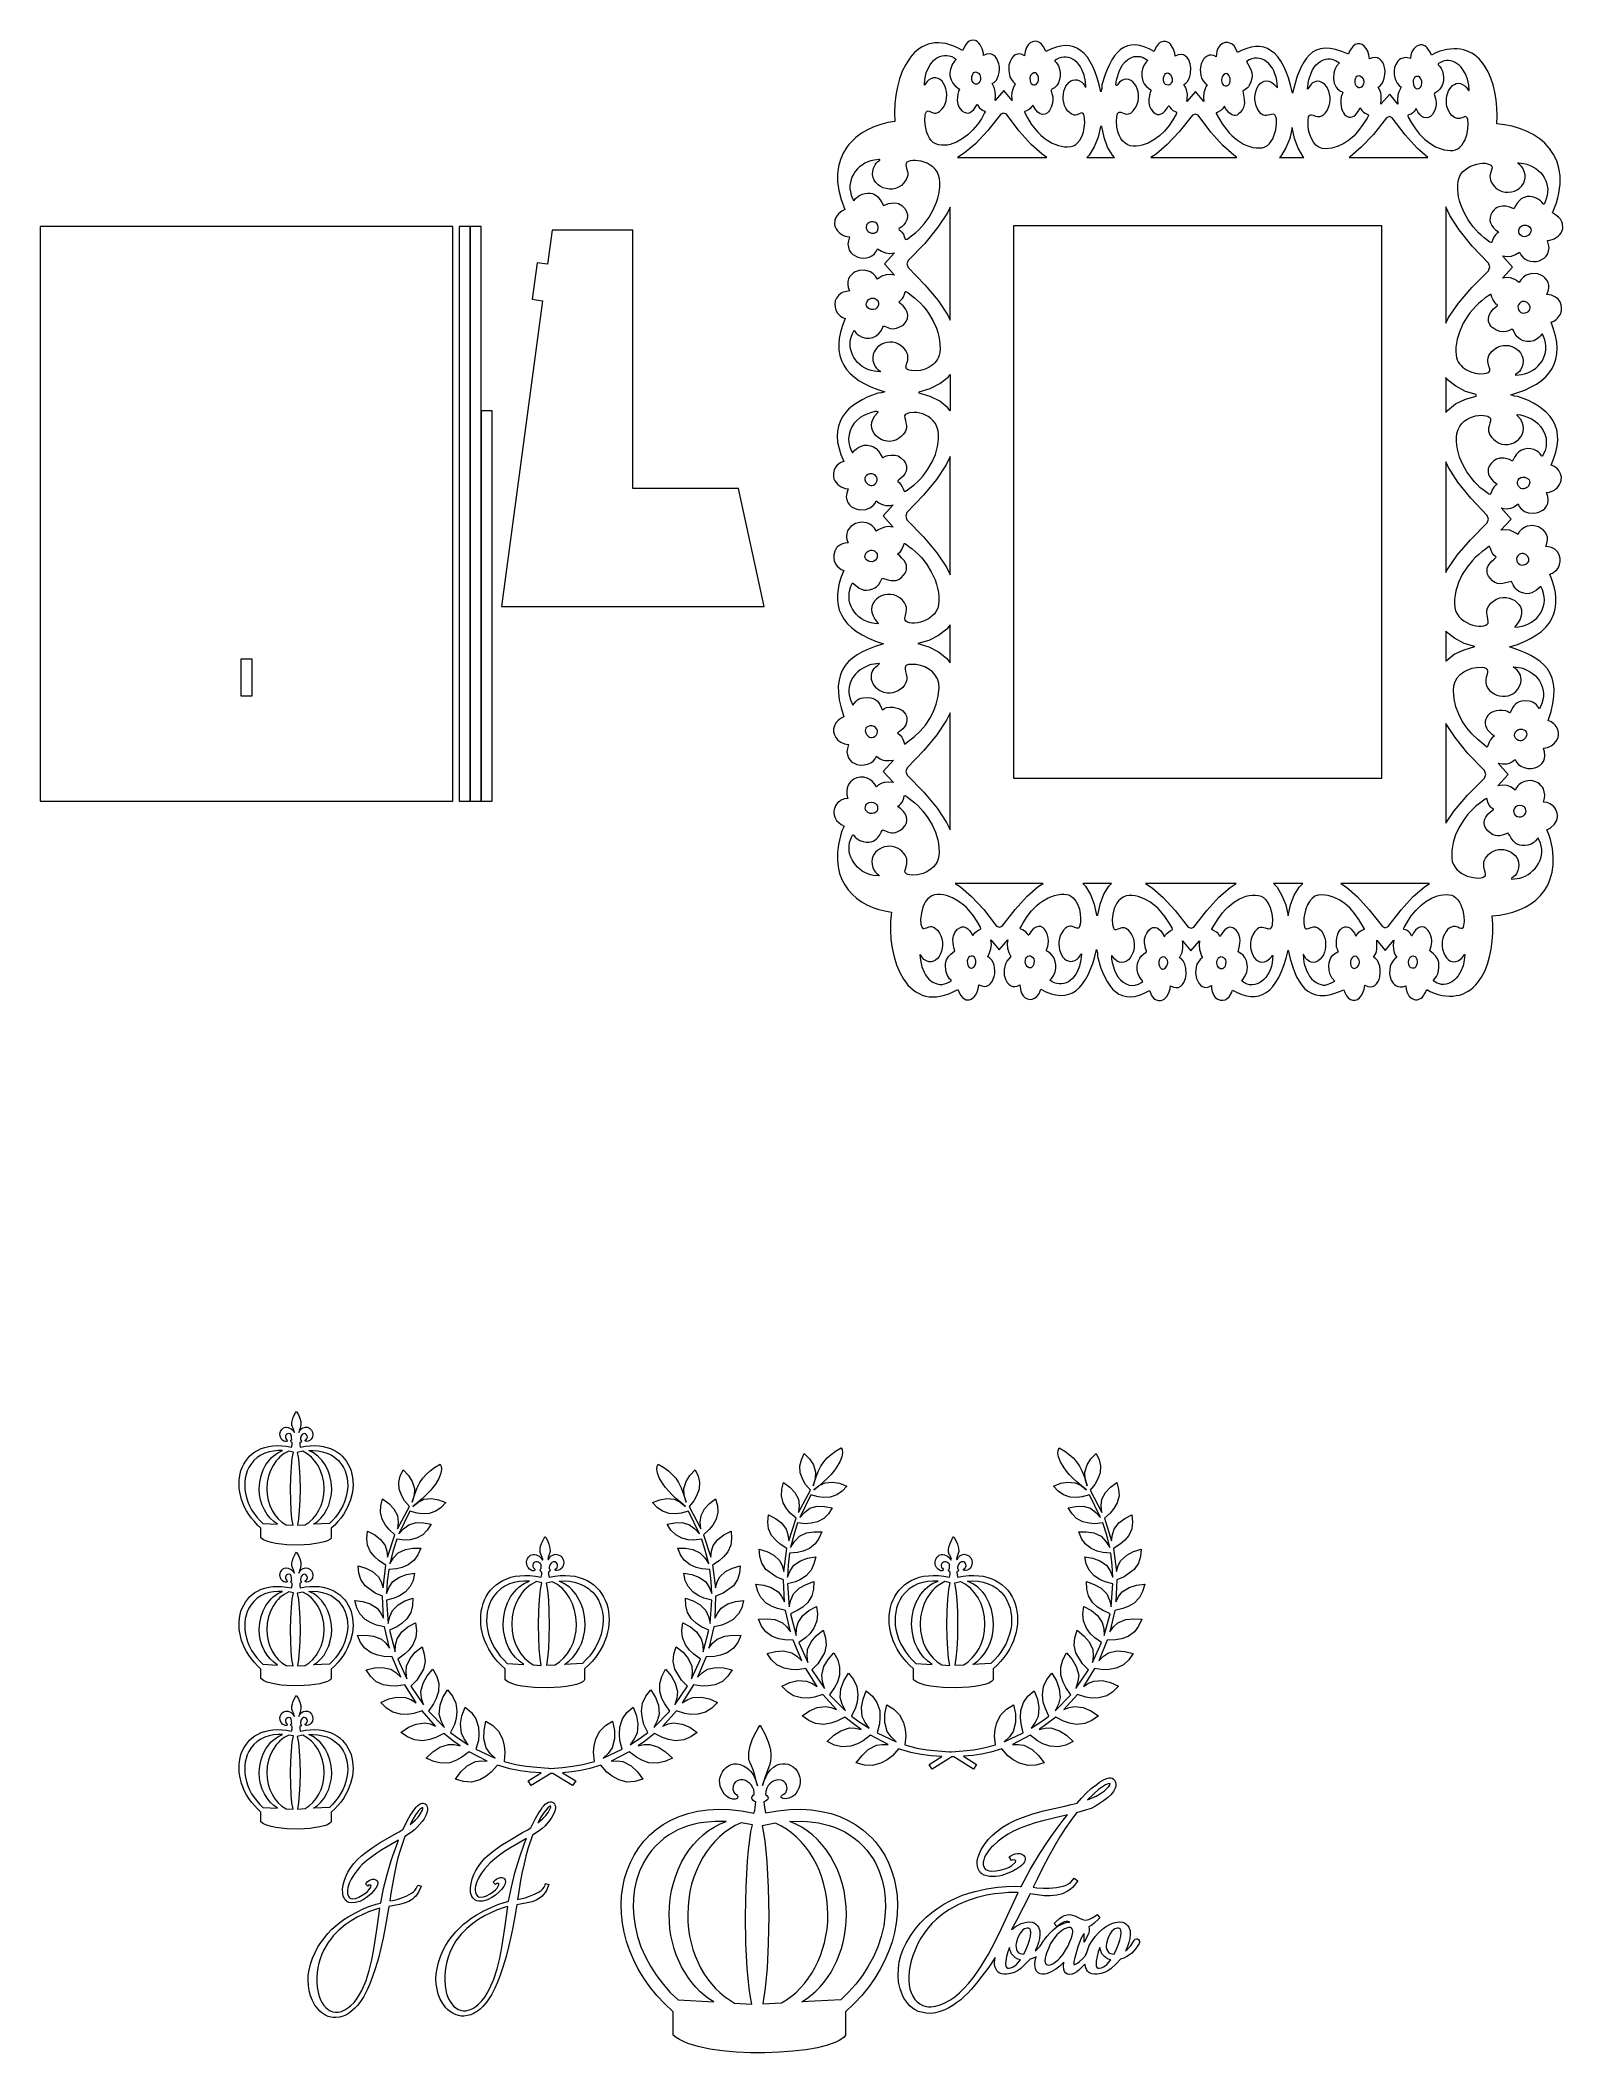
# Model space of a CAD drawing. Header units: inches. Extents: x -3.38 to 2.4, y -4.28 to 3.37.
import ezdxf

# ---------------------------------------------------------------- set-up
doc = ezdxf.new("R2010")
doc.units = ezdxf.units.IN
doc.header["$MEASUREMENT"] = 0
doc.layers.add('Katman 1', color=7, linetype='Continuous')

msp = doc.modelspace()

# ---------------------------------------------------------------- linework, layer by layer
at = {"layer": 'Katman 1', "color": 250, "lineweight": 9}
for points in [[(0.1551, 3.3669), (0.1551, 3.3669), (0.1489, 3.3638), (0.1489, 3.3638)], [(0.1684, 3.3673), (0.1684, 3.3673), (0.1551, 3.3669), (0.1551, 3.3669)], [(0.1747, 3.3652), (0.1747, 3.3652), (0.1684, 3.3673), (0.1684, 3.3673)], [(-0.0776, 3.299), (-0.0776, 3.299), (-0.0927, 3.2756), (-0.0927, 3.2756)], [(-0.0693, 3.3095), (-0.0693, 3.3095), (-0.0776, 3.299), (-0.0776, 3.299)], [(-0.0605, 3.3193), (-0.0605, 3.3193), (-0.0693, 3.3095), (-0.0693, 3.3095)], [(-0.0507, 3.3281), (-0.0507, 3.3281), (-0.0605, 3.3193), (-0.0605, 3.3193)], [(-0.0407, 3.3358), (-0.0407, 3.3358), (-0.0507, 3.3281), (-0.0507, 3.3281)], [(-0.03, 3.3424), (-0.03, 3.3424), (-0.0407, 3.3358), (-0.0407, 3.3358)], [(-0.0187, 3.3477), (-0.0187, 3.3477), (-0.03, 3.3424), (-0.03, 3.3424)], [(-0.0069, 3.3522), (-0.0069, 3.3522), (-0.0187, 3.3477), (-0.0187, 3.3477)], [(0.0053, 3.3554), (0.0053, 3.3554), (-0.0069, 3.3522), (-0.0069, 3.3522)], [(0.0182, 3.3571), (0.0182, 3.3571), (0.0053, 3.3554), (0.0053, 3.3554)], [(0.0062, 3.2822), (0.0062, 3.2822), (0.0133, 3.2899), (0.0133, 3.2899)], [(0.0133, 3.2899), (0.0133, 3.2899), (0.0207, 3.2962), (0.0207, 3.2962)], [(0.0316, 3.3575), (0.0316, 3.3575), (0.0182, 3.3571), (0.0182, 3.3571)], [(0.0207, 3.2962), (0.0207, 3.2962), (0.0282, 3.3015), (0.0282, 3.3015)], [(0.0282, 3.3015), (0.0282, 3.3015), (0.0369, 3.3053), (0.0369, 3.3053)], [(0.0456, 3.3568), (0.0456, 3.3568), (0.0316, 3.3575), (0.0316, 3.3575)], [(0.0369, 3.3053), (0.0369, 3.3053), (0.0456, 3.3081), (0.0456, 3.3081)], [(0.0602, 3.3543), (0.0602, 3.3543), (0.0456, 3.3568), (0.0456, 3.3568)], [(0.0456, 3.3081), (0.0456, 3.3081), (0.0542, 3.3095), (0.0542, 3.3095)], [(0.0542, 3.3095), (0.0542, 3.3095), (0.0633, 3.3095), (0.0633, 3.3095)], [(0.0753, 3.3501), (0.0753, 3.3501), (0.0602, 3.3543), (0.0602, 3.3543)], [(0.0633, 3.3095), (0.0633, 3.3095), (0.0729, 3.3081), (0.0729, 3.3081)], [(0.0729, 3.3081), (0.0729, 3.3081), (0.0822, 3.305), (0.0822, 3.305)], [(0.0907, 3.3445), (0.0907, 3.3445), (0.0753, 3.3501), (0.0753, 3.3501)], [(0.0822, 3.305), (0.0822, 3.305), (0.0918, 3.3001), (0.0918, 3.3001)], [(0.1069, 3.3375), (0.1069, 3.3375), (0.0907, 3.3445), (0.0907, 3.3445)], [(0.0918, 3.3001), (0.0918, 3.3001), (0.0976, 3.2959), (0.0976, 3.2959)], [(0.0973, 3.2931), (0.0973, 3.2931), (0.0922, 3.2878), (0.0922, 3.2878)], [(0.0984, 3.2948), (0.0984, 3.2948), (0.0973, 3.2931), (0.0973, 3.2931)], [(0.0976, 3.2959), (0.0976, 3.2959), (0.0984, 3.2948), (0.0984, 3.2948)], [(0.1236, 3.3284), (0.1236, 3.3284), (0.1069, 3.3375), (0.1069, 3.3375)], [(0.1291, 3.34), (0.1291, 3.34), (0.1236, 3.3284), (0.1236, 3.3284)], [(0.1358, 3.3512), (0.1358, 3.3512), (0.1291, 3.34), (0.1291, 3.34)], [(0.1418, 3.3582), (0.1418, 3.3582), (0.1358, 3.3512), (0.1358, 3.3512)], [(0.1489, 3.3638), (0.1489, 3.3638), (0.1418, 3.3582), (0.1418, 3.3582)], [(0.1804, 3.3613), (0.1804, 3.3613), (0.1747, 3.3652), (0.1747, 3.3652)], [(0.1858, 3.3561), (0.1858, 3.3561), (0.1804, 3.3613), (0.1804, 3.3613)], [(0.1909, 3.3498), (0.1909, 3.3498), (0.1858, 3.3561), (0.1858, 3.3561)], [(0.1982, 3.3347), (0.1982, 3.3347), (0.1909, 3.3498), (0.1909, 3.3498)], [(0.2025, 3.3186), (0.2025, 3.3186), (0.1982, 3.3347), (0.1982, 3.3347)], [(0.2033, 3.3095), (0.2033, 3.3095), (0.2025, 3.3186), (0.2025, 3.3186)], [(0.2142, 3.3141), (0.2142, 3.3141), (0.2033, 3.3095), (0.2033, 3.3095)], [(0.2245, 3.3155), (0.2245, 3.3155), (0.2142, 3.3141), (0.2142, 3.3141)], [(0.2331, 3.3141), (0.2331, 3.3141), (0.2245, 3.3155), (0.2245, 3.3155)], [(0.2411, 3.3102), (0.2411, 3.3102), (0.2331, 3.3141), (0.2331, 3.3141)], [(0.248, 3.3043), (0.248, 3.3043), (0.2411, 3.3102), (0.2411, 3.3102)], [(0.2538, 3.2969), (0.2538, 3.2969), (0.248, 3.3043), (0.248, 3.3043)], [(0.2613, 3.2777), (0.2613, 3.2777), (0.2538, 3.2969), (0.2538, 3.2969)], [(0.3111, 3.2997), (0.3111, 3.2997), (0.304, 3.2868), (0.304, 3.2868)], [(0.3173, 3.3067), (0.3173, 3.3067), (0.3111, 3.2997), (0.3111, 3.2997)], [(0.324, 3.3116), (0.324, 3.3116), (0.3173, 3.3067), (0.3173, 3.3067)], [(0.332, 3.3141), (0.332, 3.3141), (0.324, 3.3116), (0.324, 3.3116)], [(0.3407, 3.3151), (0.3407, 3.3151), (0.332, 3.3141), (0.332, 3.3141)], [(0.3494, 3.3127), (0.3494, 3.3127), (0.3407, 3.3151), (0.3407, 3.3151)], [(0.3591, 3.3078), (0.3591, 3.3078), (0.3494, 3.3127), (0.3494, 3.3127)], [(0.3616, 3.3246), (0.3616, 3.3246), (0.3591, 3.3078), (0.3591, 3.3078)], [(0.3633, 3.3323), (0.3633, 3.3323), (0.3616, 3.3246), (0.3616, 3.3246)], [(0.3665, 3.34), (0.3665, 3.34), (0.3633, 3.3323), (0.3633, 3.3323)], [(0.3727, 3.3501), (0.3727, 3.3501), (0.3665, 3.34), (0.3665, 3.34)], [(0.3805, 3.3571), (0.3805, 3.3571), (0.3727, 3.3501), (0.3727, 3.3501)], [(0.3889, 3.3617), (0.3889, 3.3617), (0.3805, 3.3571), (0.3805, 3.3571)], [(0.3976, 3.3638), (0.3976, 3.3638), (0.3889, 3.3617), (0.3889, 3.3617)], [(0.4067, 3.3627), (0.4067, 3.3627), (0.3976, 3.3638), (0.3976, 3.3638)], [(0.4154, 3.3589), (0.4154, 3.3589), (0.4067, 3.3627), (0.4067, 3.3627)], [(0.424, 3.3522), (0.424, 3.3522), (0.4154, 3.3589), (0.4154, 3.3589)], [(0.4314, 3.3424), (0.4314, 3.3424), (0.424, 3.3522), (0.424, 3.3522)], [(0.4356, 3.3337), (0.4356, 3.3337), (0.4314, 3.3424), (0.4314, 3.3424)], [(0.4394, 3.3242), (0.4394, 3.3242), (0.4356, 3.3337), (0.4356, 3.3337)], [(0.4589, 3.3333), (0.4589, 3.3333), (0.4394, 3.3242), (0.4394, 3.3242)], [(0.4791, 3.341), (0.4791, 3.341), (0.4589, 3.3333), (0.4589, 3.3333)], [(0.474, 3.2903), (0.474, 3.2903), (0.4736, 3.2892), (0.4736, 3.2892)], [(0.4802, 3.2945), (0.4802, 3.2945), (0.474, 3.2903), (0.474, 3.2903)], [(0.4969, 3.3452), (0.4969, 3.3452), (0.4791, 3.341), (0.4791, 3.341)], [(0.4896, 3.299), (0.4896, 3.299), (0.4802, 3.2945), (0.4802, 3.2945)], [(0.4991, 3.3022), (0.4991, 3.3022), (0.4896, 3.299), (0.4896, 3.299)], [(0.5138, 3.347), (0.5138, 3.347), (0.4969, 3.3452), (0.4969, 3.3452)], [(0.5085, 3.3036), (0.5085, 3.3036), (0.4991, 3.3022), (0.4991, 3.3022)], [(0.5176, 3.3032), (0.5176, 3.3032), (0.5085, 3.3036), (0.5085, 3.3036)], [(0.5302, 3.3459), (0.5302, 3.3459), (0.5138, 3.347), (0.5138, 3.347)], [(0.5265, 3.3019), (0.5265, 3.3019), (0.5176, 3.3032), (0.5176, 3.3032)], [(0.5351, 3.2987), (0.5351, 3.2987), (0.5265, 3.3019), (0.5265, 3.3019)], [(0.5458, 3.3424), (0.5458, 3.3424), (0.5302, 3.3459), (0.5302, 3.3459)], [(0.5436, 3.2945), (0.5436, 3.2945), (0.5351, 3.2987), (0.5351, 3.2987)], [(0.5511, 3.2889), (0.5511, 3.2889), (0.5436, 3.2945), (0.5436, 3.2945)], [(0.5605, 3.3361), (0.5605, 3.3361), (0.5458, 3.3424), (0.5458, 3.3424)], [(0.5736, 3.3274), (0.5736, 3.3274), (0.5605, 3.3361), (0.5605, 3.3361)], [(0.5858, 3.3165), (0.5858, 3.3165), (0.5736, 3.3274), (0.5736, 3.3274)], [(0.5978, 3.3025), (0.5978, 3.3025), (0.5858, 3.3165), (0.5858, 3.3165)], [(0.6087, 3.2857), (0.6087, 3.2857), (0.5978, 3.3025), (0.5978, 3.3025)], [(0.6907, 3.2924), (0.6907, 3.2924), (0.6818, 3.2756), (0.6818, 3.2756)], [(0.7011, 3.3078), (0.7011, 3.3078), (0.6907, 3.2924), (0.6907, 3.2924)], [(0.712, 3.3207), (0.712, 3.3207), (0.7011, 3.3078), (0.7011, 3.3078)], [(0.724, 3.3316), (0.724, 3.3316), (0.712, 3.3207), (0.712, 3.3207)], [(0.7367, 3.3396), (0.7367, 3.3396), (0.724, 3.3316), (0.724, 3.3316)], [(0.75, 3.3455), (0.75, 3.3455), (0.7367, 3.3396), (0.7367, 3.3396)], [(0.7416, 3.2854), (0.7416, 3.2854), (0.752, 3.2945), (0.752, 3.2945)], [(0.7647, 3.3487), (0.7647, 3.3487), (0.75, 3.3455), (0.75, 3.3455)], [(0.752, 3.2945), (0.752, 3.2945), (0.7629, 3.3008), (0.7629, 3.3008)], [(0.7629, 3.3008), (0.7629, 3.3008), (0.7747, 3.305), (0.7747, 3.305)], [(0.7798, 3.3498), (0.7798, 3.3498), (0.7647, 3.3487), (0.7647, 3.3487)], [(0.7747, 3.305), (0.7747, 3.305), (0.786, 3.3061), (0.786, 3.3061)], [(0.7967, 3.3477), (0.7967, 3.3477), (0.7798, 3.3498), (0.7798, 3.3498)], [(0.786, 3.3061), (0.786, 3.3061), (0.798, 3.305), (0.798, 3.305)], [(0.8143, 3.3424), (0.8143, 3.3424), (0.7967, 3.3477), (0.7967, 3.3477)], [(0.798, 3.305), (0.798, 3.305), (0.8103, 3.3011), (0.8103, 3.3011)], [(0.8103, 3.3011), (0.8103, 3.3011), (0.8223, 3.2945), (0.8223, 3.2945)], [(0.8323, 3.3351), (0.8323, 3.3351), (0.8143, 3.3424), (0.8143, 3.3424)], [(0.8223, 3.2945), (0.8223, 3.2945), (0.8263, 3.291), (0.8263, 3.291)], [(0.8263, 3.291), (0.8263, 3.291), (0.8249, 3.2882), (0.8249, 3.2882)], [(0.852, 3.3246), (0.852, 3.3246), (0.8323, 3.3351), (0.8323, 3.3351)], [(0.8554, 3.3344), (0.8554, 3.3344), (0.852, 3.3246), (0.852, 3.3246)], [(0.86, 3.3438), (0.86, 3.3438), (0.8554, 3.3344), (0.8554, 3.3344)], [(0.868, 3.3533), (0.868, 3.3533), (0.86, 3.3438), (0.86, 3.3438)], [(0.8725, 3.3575), (0.8725, 3.3575), (0.868, 3.3533), (0.868, 3.3533)], [(0.8769, 3.3606), (0.8769, 3.3606), (0.8725, 3.3575), (0.8725, 3.3575)], [(0.8869, 3.3631), (0.8869, 3.3631), (0.8769, 3.3606), (0.8769, 3.3606)], [(0.8967, 3.3627), (0.8967, 3.3627), (0.8869, 3.3631), (0.8869, 3.3631)], [(0.9025, 3.3606), (0.9025, 3.3606), (0.8967, 3.3627), (0.8967, 3.3627)], [(0.9083, 3.3571), (0.9083, 3.3571), (0.9025, 3.3606), (0.9025, 3.3606)], [(0.9136, 3.3522), (0.9136, 3.3522), (0.9083, 3.3571), (0.9083, 3.3571)], [(0.918, 3.3466), (0.918, 3.3466), (0.9136, 3.3522), (0.9136, 3.3522)], [(0.9256, 3.3333), (0.9256, 3.3333), (0.918, 3.3466), (0.918, 3.3466)], [(0.9303, 3.3179), (0.9303, 3.3179), (0.9256, 3.3333), (0.9256, 3.3333)], [(0.9316, 3.3064), (0.9316, 3.3064), (0.9303, 3.3179), (0.9303, 3.3179)], [(0.9432, 3.3113), (0.9432, 3.3113), (0.9316, 3.3064), (0.9316, 3.3064)], [(0.9538, 3.3131), (0.9538, 3.3131), (0.9432, 3.3113), (0.9432, 3.3113)], [(0.9632, 3.3116), (0.9632, 3.3116), (0.9538, 3.3131), (0.9538, 3.3131)], [(0.9709, 3.3074), (0.9709, 3.3074), (0.9632, 3.3116), (0.9632, 3.3116)], [(0.9772, 3.3011), (0.9772, 3.3011), (0.9709, 3.3074), (0.9709, 3.3074)], [(0.9829, 3.2931), (0.9829, 3.2931), (0.9772, 3.3011), (0.9772, 3.3011)], [(0.9881, 3.278), (0.9881, 3.278), (0.9829, 3.2931), (0.9829, 3.2931)], [(1.0398, 3.2952), (1.0398, 3.2952), (1.0307, 3.277), (1.0307, 3.277)], [(1.0458, 3.3019), (1.0458, 3.3019), (1.0398, 3.2952), (1.0398, 3.2952)], [(1.0527, 3.3071), (1.0527, 3.3071), (1.0458, 3.3019), (1.0458, 3.3019)], [(1.0605, 3.3102), (1.0605, 3.3102), (1.0527, 3.3071), (1.0527, 3.3071)], [(1.0687, 3.3109), (1.0687, 3.3109), (1.0605, 3.3102), (1.0605, 3.3102)], [(1.0781, 3.3088), (1.0781, 3.3088), (1.0687, 3.3109), (1.0687, 3.3109)], [(1.0874, 3.3039), (1.0874, 3.3039), (1.0781, 3.3088), (1.0781, 3.3088)], [(1.0881, 3.3151), (1.0881, 3.3151), (1.0874, 3.3039), (1.0874, 3.3039)], [(1.0901, 3.3263), (1.0901, 3.3263), (1.0881, 3.3151), (1.0881, 3.3151)], [(1.0954, 3.3389), (1.0954, 3.3389), (1.0901, 3.3263), (1.0901, 3.3263)], [(1.1025, 3.3487), (1.1025, 3.3487), (1.0954, 3.3389), (1.0954, 3.3389)], [(1.1114, 3.3554), (1.1114, 3.3554), (1.1025, 3.3487), (1.1025, 3.3487)], [(1.1221, 3.3589), (1.1221, 3.3589), (1.1114, 3.3554), (1.1114, 3.3554)], [(1.1307, 3.3589), (1.1307, 3.3589), (1.1221, 3.3589), (1.1221, 3.3589)], [(1.1396, 3.3568), (1.1396, 3.3568), (1.1307, 3.3589), (1.1307, 3.3589)], [(1.1481, 3.3522), (1.1481, 3.3522), (1.1396, 3.3568), (1.1396, 3.3568)], [(1.1554, 3.3459), (1.1554, 3.3459), (1.1481, 3.3522), (1.1481, 3.3522)], [(1.1647, 3.3302), (1.1647, 3.3302), (1.1554, 3.3459), (1.1554, 3.3459)], [(1.1681, 3.3204), (1.1681, 3.3204), (1.1647, 3.3302), (1.1647, 3.3302)], [(1.1858, 3.3291), (1.1858, 3.3291), (1.1681, 3.3204), (1.1681, 3.3204)], [(1.2041, 3.3365), (1.2041, 3.3365), (1.1858, 3.3291), (1.1858, 3.3291)], [(1.2127, 3.2924), (1.2127, 3.2924), (1.2027, 3.2861), (1.2027, 3.2861)], [(1.2203, 3.341), (1.2203, 3.341), (1.2041, 3.3365), (1.2041, 3.3365)], [(1.223, 3.2966), (1.223, 3.2966), (1.2127, 3.2924), (1.2127, 3.2924)], [(1.2372, 3.3435), (1.2372, 3.3435), (1.2203, 3.341), (1.2203, 3.341)], [(1.233, 3.299), (1.233, 3.299), (1.223, 3.2966), (1.223, 3.2966)], [(1.243, 3.2994), (1.243, 3.2994), (1.233, 3.299), (1.233, 3.299)], [(1.2527, 3.3431), (1.2527, 3.3431), (1.2372, 3.3435), (1.2372, 3.3435)], [(1.2527, 3.298), (1.2527, 3.298), (1.243, 3.2994), (1.243, 3.2994)], [(1.2681, 3.3407), (1.2681, 3.3407), (1.2527, 3.3431), (1.2527, 3.3431)], [(1.2621, 3.2952), (1.2621, 3.2952), (1.2527, 3.298), (1.2527, 3.298)], [(1.271, 3.291), (1.271, 3.291), (1.2621, 3.2952), (1.2621, 3.2952)], [(1.2823, 3.3354), (1.2823, 3.3354), (1.2681, 3.3407), (1.2681, 3.3407)], [(1.2792, 3.2854), (1.2792, 3.2854), (1.271, 3.291), (1.271, 3.291)], [(1.2958, 3.3274), (1.2958, 3.3274), (1.2823, 3.3354), (1.2823, 3.3354)], [(1.309, 3.3176), (1.309, 3.3176), (1.2958, 3.3274), (1.2958, 3.3274)], [(1.3212, 3.3046), (1.3212, 3.3046), (1.309, 3.3176), (1.309, 3.3176)], [(1.333, 3.2878), (1.333, 3.2878), (1.3212, 3.3046), (1.3212, 3.3046)], [(1.4305, 3.2987), (1.4305, 3.2987), (1.4203, 3.2836), (1.4203, 3.2836)], [(1.4416, 3.3113), (1.4416, 3.3113), (1.4305, 3.2987), (1.4305, 3.2987)], [(1.4541, 3.3214), (1.4541, 3.3214), (1.4416, 3.3113), (1.4416, 3.3113)], [(1.4681, 3.3291), (1.4681, 3.3291), (1.4541, 3.3214), (1.4541, 3.3214)], [(1.4843, 3.3344), (1.4843, 3.3344), (1.4681, 3.3291), (1.4681, 3.3291)], [(1.5012, 3.3368), (1.5012, 3.3368), (1.4843, 3.3344), (1.4843, 3.3344)], [(1.4854, 3.2878), (1.4854, 3.2878), (1.4954, 3.2931), (1.4954, 3.2931)], [(1.4954, 3.2931), (1.4954, 3.2931), (1.5041, 3.2959), (1.5041, 3.2959)], [(1.5203, 3.3365), (1.5203, 3.3365), (1.5012, 3.3368), (1.5012, 3.3368)], [(1.5041, 3.2959), (1.5041, 3.2959), (1.5123, 3.2969), (1.5123, 3.2969)], [(1.5123, 3.2969), (1.5123, 3.2969), (1.5201, 3.2969), (1.5201, 3.2969)], [(1.5201, 3.2969), (1.5201, 3.2969), (1.527, 3.2955), (1.527, 3.2955)], [(1.5416, 3.3326), (1.5416, 3.3326), (1.5203, 3.3365), (1.5203, 3.3365)], [(1.527, 3.2955), (1.527, 3.2955), (1.5414, 3.2899), (1.5414, 3.2899)], [(1.5414, 3.2899), (1.5414, 3.2899), (1.5563, 3.2815), (1.5563, 3.2815)], [(1.5647, 3.3249), (1.5647, 3.3249), (1.5416, 3.3326), (1.5416, 3.3326)], [(1.5903, 3.3144), (1.5903, 3.3144), (1.5647, 3.3249), (1.5647, 3.3249)], [(1.5948, 3.3253), (1.5948, 3.3253), (1.5903, 3.3144), (1.5903, 3.3144)], [(1.6001, 3.3351), (1.6001, 3.3351), (1.5948, 3.3253), (1.5948, 3.3253)], [(1.6076, 3.3445), (1.6076, 3.3445), (1.6001, 3.3351), (1.6001, 3.3351)], [(1.6163, 3.3505), (1.6163, 3.3505), (1.6076, 3.3445), (1.6076, 3.3445)], [(1.625, 3.3536), (1.625, 3.3536), (1.6163, 3.3505), (1.6163, 3.3505)], [(1.6341, 3.3533), (1.6341, 3.3533), (1.625, 3.3536), (1.625, 3.3536)], [(1.6423, 3.3505), (1.6423, 3.3505), (1.6341, 3.3533), (1.6341, 3.3533)], [(1.6505, 3.3445), (1.6505, 3.3445), (1.6423, 3.3505), (1.6423, 3.3505)], [(1.6576, 3.3365), (1.6576, 3.3365), (1.6505, 3.3445), (1.6505, 3.3445)], [(1.6636, 3.3256), (1.6636, 3.3256), (1.6576, 3.3365), (1.6576, 3.3365)], [(1.6681, 3.3113), (1.6681, 3.3113), (1.6636, 3.3256), (1.6636, 3.3256)], [(1.6701, 3.2966), (1.6701, 3.2966), (1.6681, 3.3113), (1.6681, 3.3113)], [(1.6814, 3.3008), (1.6814, 3.3008), (1.6701, 3.2966), (1.6701, 3.2966)], [(1.6919, 3.3019), (1.6919, 3.3019), (1.6814, 3.3008), (1.6814, 3.3008)], [(1.7003, 3.3001), (1.7003, 3.3001), (1.6919, 3.3019), (1.6919, 3.3019)], [(1.7085, 3.2966), (1.7085, 3.2966), (1.7003, 3.3001), (1.7003, 3.3001)], [(1.715, 3.2903), (1.715, 3.2903), (1.7085, 3.2966), (1.7085, 3.2966)], [(1.7205, 3.2829), (1.7205, 3.2829), (1.715, 3.2903), (1.715, 3.2903)], [(1.7828, 3.2924), (1.7828, 3.2924), (1.7779, 3.2875), (1.7779, 3.2875)], [(1.7881, 3.2962), (1.7881, 3.2962), (1.7828, 3.2924), (1.7828, 3.2924)], [(1.7965, 3.2997), (1.7965, 3.2997), (1.7881, 3.2962), (1.7881, 3.2962)], [(1.8052, 3.3015), (1.8052, 3.3015), (1.7965, 3.2997), (1.7965, 3.2997)], [(1.8152, 3.3008), (1.8152, 3.3008), (1.8052, 3.3015), (1.8052, 3.3015)], [(1.8261, 3.2973), (1.8261, 3.2973), (1.8152, 3.3008), (1.8152, 3.3008)], [(1.8277, 3.3102), (1.8277, 3.3102), (1.8261, 3.2973), (1.8261, 3.2973)], [(1.8314, 3.3228), (1.8314, 3.3228), (1.8277, 3.3102), (1.8277, 3.3102)], [(1.8385, 3.3344), (1.8385, 3.3344), (1.8314, 3.3228), (1.8314, 3.3228)], [(1.8432, 3.3393), (1.8432, 3.3393), (1.8385, 3.3344), (1.8385, 3.3344)], [(1.8479, 3.3435), (1.8479, 3.3435), (1.8432, 3.3393), (1.8432, 3.3393)], [(1.8588, 3.3487), (1.8588, 3.3487), (1.8479, 3.3435), (1.8479, 3.3435)], [(1.8645, 3.3498), (1.8645, 3.3498), (1.8588, 3.3487), (1.8588, 3.3487)], [(1.8699, 3.3498), (1.8699, 3.3498), (1.8645, 3.3498), (1.8645, 3.3498)], [(1.8805, 3.3459), (1.8805, 3.3459), (1.8699, 3.3498), (1.8699, 3.3498)], [(1.8859, 3.3428), (1.8859, 3.3428), (1.8805, 3.3459), (1.8805, 3.3459)], [(1.8899, 3.3389), (1.8899, 3.3389), (1.8859, 3.3428), (1.8859, 3.3428)], [(1.9012, 3.3218), (1.9012, 3.3218), (1.8899, 3.3389), (1.8899, 3.3389)], [(1.9061, 3.3102), (1.9061, 3.3102), (1.9012, 3.3218), (1.9012, 3.3218)], [(1.9201, 3.3179), (1.9201, 3.3179), (1.9061, 3.3102), (1.9061, 3.3102)], [(1.9343, 3.3242), (1.9343, 3.3242), (1.9201, 3.3179), (1.9201, 3.3179)], [(1.9637, 3.3319), (1.9637, 3.3319), (1.9343, 3.3242), (1.9343, 3.3242)], [(1.9623, 3.2903), (1.9623, 3.2903), (1.9541, 3.2885), (1.9541, 3.2885)], [(1.971, 3.2906), (1.971, 3.2906), (1.9623, 3.2903), (1.9623, 3.2903)], [(1.9774, 3.3337), (1.9774, 3.3337), (1.9637, 3.3319), (1.9637, 3.3319)], [(1.9794, 3.2896), (1.9794, 3.2896), (1.971, 3.2906), (1.971, 3.2906)], [(1.9908, 3.3347), (1.9908, 3.3347), (1.9774, 3.3337), (1.9774, 3.3337)], [(2.0037, 3.3344), (2.0037, 3.3344), (1.9908, 3.3347), (1.9908, 3.3347)], [(2.0159, 3.333), (2.0159, 3.333), (2.0037, 3.3344), (2.0037, 3.3344)], [(2.0274, 3.3305), (2.0274, 3.3305), (2.0159, 3.333), (2.0159, 3.333)], [(2.0388, 3.3274), (2.0388, 3.3274), (2.0274, 3.3305), (2.0274, 3.3305)], [(2.0592, 3.3176), (2.0592, 3.3176), (2.0388, 3.3274), (2.0388, 3.3274)], [(2.0688, 3.3116), (2.0688, 3.3116), (2.0592, 3.3176), (2.0592, 3.3176)], [(2.0779, 3.3046), (2.0779, 3.3046), (2.0688, 3.3116), (2.0688, 3.3116)], [(2.0866, 3.2966), (2.0866, 3.2966), (2.0779, 3.3046), (2.0779, 3.3046)], [(2.0943, 3.2882), (2.0943, 3.2882), (2.0866, 3.2966), (2.0866, 3.2966)], [(-0.1162, 3.2206), (-0.1162, 3.2206), (-0.1242, 3.1902), (-0.1242, 3.1902)], [(-0.1056, 3.2493), (-0.1056, 3.2493), (-0.1162, 3.2206), (-0.1162, 3.2206)], [(-0.0927, 3.2756), (-0.0927, 3.2756), (-0.1056, 3.2493), (-0.1056, 3.2493)], [(-0.0218, 3.1993), (-0.0218, 3.1993), (-0.0196, 3.2185), (-0.0196, 3.2185)], [(-0.0196, 3.2185), (-0.0196, 3.2185), (-0.0145, 3.2431), (-0.0145, 3.2431)], [(-0.0145, 3.2431), (-0.0145, 3.2431), (-0.0053, 3.2644), (-0.0053, 3.2644)], [(-0.0062, 3.215), (-0.0062, 3.215), (-0.0107, 3.2109), (-0.0107, 3.2109)], [(0.0033, 3.221), (0.0033, 3.221), (-0.0062, 3.215), (-0.0062, 3.215)], [(-0.0053, 3.2644), (-0.0053, 3.2644), (0, 3.2739), (0, 3.2739)], [(0, 3.2739), (0, 3.2739), (0.0062, 3.2822), (0.0062, 3.2822)], [(0.0129, 3.2241), (0.0129, 3.2241), (0.0033, 3.221), (0.0033, 3.221)], [(0.0222, 3.2245), (0.0222, 3.2245), (0.0129, 3.2241), (0.0129, 3.2241)], [(0.0307, 3.222), (0.0307, 3.222), (0.0222, 3.2245), (0.0222, 3.2245)], [(0.0387, 3.2178), (0.0387, 3.2178), (0.0307, 3.222), (0.0307, 3.222)], [(0.0453, 3.2112), (0.0453, 3.2112), (0.0387, 3.2178), (0.0387, 3.2178)], [(0.0767, 3.2521), (0.0767, 3.2521), (0.0756, 3.242), (0.0756, 3.242)], [(0.0756, 3.242), (0.0756, 3.242), (0.0756, 3.2325), (0.0756, 3.2325)], [(0.0756, 3.2325), (0.0756, 3.2325), (0.0776, 3.2241), (0.0776, 3.2241)], [(0.0796, 3.2634), (0.0796, 3.2634), (0.0767, 3.2521), (0.0767, 3.2521)], [(0.0776, 3.2241), (0.0776, 3.2241), (0.0798, 3.2164), (0.0798, 3.2164)], [(0.0842, 3.2756), (0.0842, 3.2756), (0.0796, 3.2634), (0.0796, 3.2634)], [(0.0798, 3.2164), (0.0798, 3.2164), (0.0864, 3.2038), (0.0864, 3.2038)], [(0.0922, 3.2878), (0.0922, 3.2878), (0.0842, 3.2756), (0.0842, 3.2756)], [(0.1584, 3.2192), (0.1584, 3.2192), (0.1589, 3.2287), (0.1589, 3.2287)], [(0.1598, 3.2119), (0.1598, 3.2119), (0.1584, 3.2192), (0.1584, 3.2192)], [(0.1589, 3.2287), (0.1589, 3.2287), (0.1609, 3.2353), (0.1609, 3.2353)], [(0.1609, 3.2353), (0.1609, 3.2353), (0.1636, 3.2406), (0.1636, 3.2406)], [(0.1636, 3.2406), (0.1636, 3.2406), (0.1662, 3.2441), (0.1662, 3.2441)], [(0.1662, 3.2441), (0.1662, 3.2441), (0.1698, 3.2462), (0.1698, 3.2462)], [(0.1698, 3.2462), (0.1698, 3.2462), (0.1731, 3.2469), (0.1731, 3.2469)], [(0.1731, 3.2469), (0.1731, 3.2469), (0.1769, 3.2465), (0.1769, 3.2465)], [(0.1769, 3.2465), (0.1769, 3.2465), (0.1836, 3.2427), (0.1836, 3.2427)], [(0.1836, 3.2427), (0.1836, 3.2427), (0.1887, 3.2357), (0.1887, 3.2357)], [(0.1887, 3.2357), (0.1887, 3.2357), (0.1918, 3.2262), (0.1918, 3.2262)], [(0.1911, 3.2161), (0.1911, 3.2161), (0.1891, 3.2109), (0.1891, 3.2109)], [(0.1918, 3.2262), (0.1918, 3.2262), (0.1911, 3.2161), (0.1911, 3.2161)], [(0.2447, 3.2084), (0.2447, 3.2084), (0.2518, 3.2157), (0.2518, 3.2157)], [(0.2518, 3.2157), (0.2518, 3.2157), (0.2567, 3.2248), (0.2567, 3.2248)], [(0.2567, 3.2248), (0.2567, 3.2248), (0.2605, 3.2346), (0.2605, 3.2346)], [(0.2605, 3.2346), (0.2605, 3.2346), (0.2629, 3.2448), (0.2629, 3.2448)], [(0.2633, 3.2672), (0.2633, 3.2672), (0.2613, 3.2777), (0.2613, 3.2777)], [(0.2629, 3.2448), (0.2629, 3.2448), (0.2638, 3.256), (0.2638, 3.256)], [(0.2638, 3.256), (0.2638, 3.256), (0.2633, 3.2672), (0.2633, 3.2672)], [(0.2998, 3.2724), (0.2998, 3.2724), (0.2987, 3.2504), (0.2987, 3.2504)], [(0.2987, 3.2504), (0.2987, 3.2504), (0.3033, 3.2287), (0.3033, 3.2287)], [(0.304, 3.2868), (0.304, 3.2868), (0.2998, 3.2724), (0.2998, 3.2724)], [(0.3033, 3.2287), (0.3033, 3.2287), (0.3091, 3.2185), (0.3091, 3.2185)], [(0.3091, 3.2185), (0.3091, 3.2185), (0.3158, 3.2095), (0.3158, 3.2095)], [(0.3822, 3.2329), (0.3822, 3.2329), (0.3789, 3.2238), (0.3789, 3.2238)], [(0.3789, 3.2238), (0.3789, 3.2238), (0.3798, 3.2133), (0.3798, 3.2133)], [(0.3798, 3.2133), (0.3798, 3.2133), (0.3816, 3.208), (0.3816, 3.208)], [(0.3876, 3.2399), (0.3876, 3.2399), (0.3822, 3.2329), (0.3822, 3.2329)], [(0.3945, 3.2434), (0.3945, 3.2434), (0.3876, 3.2399), (0.3876, 3.2399)], [(0.398, 3.2437), (0.398, 3.2437), (0.3945, 3.2434), (0.3945, 3.2434)], [(0.4016, 3.2431), (0.4016, 3.2431), (0.398, 3.2437), (0.398, 3.2437)], [(0.4047, 3.2409), (0.4047, 3.2409), (0.4016, 3.2431), (0.4016, 3.2431)], [(0.4076, 3.2375), (0.4076, 3.2375), (0.4047, 3.2409), (0.4047, 3.2409)], [(0.4102, 3.2322), (0.4102, 3.2322), (0.4076, 3.2375), (0.4076, 3.2375)], [(0.4122, 3.2252), (0.4122, 3.2252), (0.4102, 3.2322), (0.4102, 3.2322)], [(0.4109, 3.2091), (0.4109, 3.2091), (0.4122, 3.2161), (0.4122, 3.2161)], [(0.4122, 3.2161), (0.4122, 3.2161), (0.4122, 3.2252), (0.4122, 3.2252)], [(0.4736, 3.2892), (0.4736, 3.2892), (0.4742, 3.2878), (0.4742, 3.2878)], [(0.4742, 3.2878), (0.4742, 3.2878), (0.4798, 3.2826), (0.4798, 3.2826)], [(0.4798, 3.2826), (0.4798, 3.2826), (0.4836, 3.2773), (0.4836, 3.2773)], [(0.4836, 3.2773), (0.4836, 3.2773), (0.488, 3.27), (0.488, 3.27)], [(0.488, 3.27), (0.488, 3.27), (0.4925, 3.2574), (0.4925, 3.2574)], [(0.4925, 3.2178), (0.4925, 3.2178), (0.4882, 3.2059), (0.4882, 3.2059)], [(0.4925, 3.2574), (0.4925, 3.2574), (0.4949, 3.2444), (0.4949, 3.2444)], [(0.4949, 3.2308), (0.4949, 3.2308), (0.4925, 3.2178), (0.4925, 3.2178)], [(0.4949, 3.2444), (0.4949, 3.2444), (0.4949, 3.2308), (0.4949, 3.2308)], [(0.5349, 3.2126), (0.5349, 3.2126), (0.5425, 3.2157), (0.5425, 3.2157)], [(0.5425, 3.2157), (0.5425, 3.2157), (0.5505, 3.2172), (0.5505, 3.2172)], [(0.5505, 3.2172), (0.5505, 3.2172), (0.5589, 3.2164), (0.5589, 3.2164)], [(0.5585, 3.2826), (0.5585, 3.2826), (0.5511, 3.2889), (0.5511, 3.2889)], [(0.5651, 3.2749), (0.5651, 3.2749), (0.5585, 3.2826), (0.5585, 3.2826)], [(0.5589, 3.2164), (0.5589, 3.2164), (0.5678, 3.2133), (0.5678, 3.2133)], [(0.5716, 3.2662), (0.5716, 3.2662), (0.5651, 3.2749), (0.5651, 3.2749)], [(0.5678, 3.2133), (0.5678, 3.2133), (0.5769, 3.2077), (0.5769, 3.2077)], [(0.5769, 3.2563), (0.5769, 3.2563), (0.5716, 3.2662), (0.5716, 3.2662)], [(0.5851, 3.235), (0.5851, 3.235), (0.5769, 3.2563), (0.5769, 3.2563)], [(0.5905, 3.2109), (0.5905, 3.2109), (0.5851, 3.235), (0.5851, 3.235)], [(0.618, 3.2679), (0.618, 3.2679), (0.6087, 3.2857), (0.6087, 3.2857)], [(0.6271, 3.2462), (0.6271, 3.2462), (0.618, 3.2679), (0.618, 3.2679)], [(0.6351, 3.2238), (0.6351, 3.2238), (0.6271, 3.2462), (0.6271, 3.2462)], [(0.6431, 3.1976), (0.6431, 3.1976), (0.6351, 3.2238), (0.6351, 3.2238)], [(0.6658, 3.2375), (0.6658, 3.2375), (0.6534, 3.1972), (0.6534, 3.1972)], [(0.6731, 3.2567), (0.6731, 3.2567), (0.6658, 3.2375), (0.6658, 3.2375)], [(0.6818, 3.2756), (0.6818, 3.2756), (0.6731, 3.2567), (0.6731, 3.2567)], [(0.7071, 3.2077), (0.7071, 3.2077), (0.7098, 3.2203), (0.7098, 3.2203)], [(0.7098, 3.2203), (0.7098, 3.2203), (0.7187, 3.249), (0.7187, 3.249)], [(0.7187, 3.249), (0.7187, 3.249), (0.7247, 3.263), (0.7247, 3.263)], [(0.7287, 3.2143), (0.7287, 3.2143), (0.7194, 3.2073), (0.7194, 3.2073)], [(0.7247, 3.263), (0.7247, 3.263), (0.7318, 3.2742), (0.7318, 3.2742)], [(0.7378, 3.2182), (0.7378, 3.2182), (0.7287, 3.2143), (0.7287, 3.2143)], [(0.7318, 3.2742), (0.7318, 3.2742), (0.7416, 3.2854), (0.7416, 3.2854)], [(0.7465, 3.2192), (0.7465, 3.2192), (0.7378, 3.2182), (0.7378, 3.2182)], [(0.7554, 3.2178), (0.7554, 3.2178), (0.7465, 3.2192), (0.7465, 3.2192)], [(0.7634, 3.2143), (0.7634, 3.2143), (0.7554, 3.2178), (0.7554, 3.2178)], [(0.7707, 3.2087), (0.7707, 3.2087), (0.7634, 3.2143), (0.7634, 3.2143)], [(0.8049, 3.2469), (0.8049, 3.2469), (0.8043, 3.2346), (0.8043, 3.2346)], [(0.8043, 3.2346), (0.8043, 3.2346), (0.8056, 3.2231), (0.8056, 3.2231)], [(0.8074, 3.2588), (0.8074, 3.2588), (0.8049, 3.2469), (0.8049, 3.2469)], [(0.8056, 3.2231), (0.8056, 3.2231), (0.8089, 3.2119), (0.8089, 3.2119)], [(0.8123, 3.2707), (0.8123, 3.2707), (0.8074, 3.2588), (0.8074, 3.2588)], [(0.8196, 3.2826), (0.8196, 3.2826), (0.8123, 3.2707), (0.8123, 3.2707)], [(0.8249, 3.2882), (0.8249, 3.2882), (0.8196, 3.2826), (0.8196, 3.2826)], [(0.8869, 3.2157), (0.8869, 3.2157), (0.8872, 3.2245), (0.8872, 3.2245)], [(0.8883, 3.2087), (0.8883, 3.2087), (0.8869, 3.2157), (0.8869, 3.2157)], [(0.8872, 3.2245), (0.8872, 3.2245), (0.8894, 3.2318), (0.8894, 3.2318)], [(0.8894, 3.2318), (0.8894, 3.2318), (0.8923, 3.2371), (0.8923, 3.2371)], [(0.8923, 3.2371), (0.8923, 3.2371), (0.8952, 3.2406), (0.8952, 3.2406)], [(0.8952, 3.2406), (0.8952, 3.2406), (0.8985, 3.2427), (0.8985, 3.2427)], [(0.8985, 3.2427), (0.8985, 3.2427), (0.9023, 3.2431), (0.9023, 3.2431)], [(0.9023, 3.2431), (0.9023, 3.2431), (0.9058, 3.2423), (0.9058, 3.2423)], [(0.9058, 3.2423), (0.9058, 3.2423), (0.9125, 3.2378), (0.9125, 3.2378)], [(0.9125, 3.2378), (0.9125, 3.2378), (0.918, 3.2301), (0.918, 3.2301)], [(0.918, 3.2301), (0.918, 3.2301), (0.9205, 3.2203), (0.9205, 3.2203)], [(0.9205, 3.2154), (0.9205, 3.2154), (0.9196, 3.2101), (0.9196, 3.2101)], [(0.9205, 3.2203), (0.9205, 3.2203), (0.9205, 3.2154), (0.9205, 3.2154)], [(0.9785, 3.2101), (0.9785, 3.2101), (0.9856, 3.2238), (0.9856, 3.2238)], [(0.9856, 3.2238), (0.9856, 3.2238), (0.9903, 3.2392), (0.9903, 3.2392)], [(0.9912, 3.2619), (0.9912, 3.2619), (0.9881, 3.278), (0.9881, 3.278)], [(0.9903, 3.2392), (0.9903, 3.2392), (0.9912, 3.2619), (0.9912, 3.2619)], [(1.0307, 3.277), (1.0307, 3.277), (1.0272, 3.2556), (1.0272, 3.2556)], [(1.0272, 3.2556), (1.0272, 3.2556), (1.0287, 3.2336), (1.0287, 3.2336)], [(1.0287, 3.2336), (1.0287, 3.2336), (1.0321, 3.2234), (1.0321, 3.2234)], [(1.0321, 3.2234), (1.0321, 3.2234), (1.0374, 3.2133), (1.0374, 3.2133)], [(1.0374, 3.2133), (1.0374, 3.2133), (1.0445, 3.2049), (1.0445, 3.2049)], [(1.1101, 3.2276), (1.1101, 3.2276), (1.1074, 3.2182), (1.1074, 3.2182)], [(1.1074, 3.2182), (1.1074, 3.2182), (1.1074, 3.213), (1.1074, 3.213)], [(1.1154, 3.2353), (1.1154, 3.2353), (1.1101, 3.2276), (1.1101, 3.2276)], [(1.1221, 3.2395), (1.1221, 3.2395), (1.1154, 3.2353), (1.1154, 3.2353)], [(1.1261, 3.2403), (1.1261, 3.2403), (1.1221, 3.2395), (1.1221, 3.2395)], [(1.1294, 3.2395), (1.1294, 3.2395), (1.1261, 3.2403), (1.1261, 3.2403)], [(1.1329, 3.2375), (1.1329, 3.2375), (1.1294, 3.2395), (1.1294, 3.2395)], [(1.1356, 3.2339), (1.1356, 3.2339), (1.1329, 3.2375), (1.1329, 3.2375)], [(1.1385, 3.2287), (1.1385, 3.2287), (1.1356, 3.2339), (1.1356, 3.2339)], [(1.1407, 3.2213), (1.1407, 3.2213), (1.1385, 3.2287), (1.1385, 3.2287)], [(1.1409, 3.213), (1.1409, 3.213), (1.1407, 3.2213), (1.1407, 3.2213)], [(1.2027, 3.2861), (1.2027, 3.2861), (1.2134, 3.2689), (1.2134, 3.2689)], [(1.2134, 3.2689), (1.2134, 3.2689), (1.221, 3.2521), (1.221, 3.2521)], [(1.223, 3.2217), (1.223, 3.2217), (1.2194, 3.2087), (1.2194, 3.2087)], [(1.221, 3.2521), (1.221, 3.2521), (1.2232, 3.2431), (1.2232, 3.2431)], [(1.2241, 3.2329), (1.2241, 3.2329), (1.223, 3.2217), (1.223, 3.2217)], [(1.2232, 3.2431), (1.2232, 3.2431), (1.2241, 3.2329), (1.2241, 3.2329)], [(1.2701, 3.2119), (1.2701, 3.2119), (1.279, 3.2133), (1.279, 3.2133)], [(1.279, 3.2133), (1.279, 3.2133), (1.2878, 3.2119), (1.2878, 3.2119)], [(1.2872, 3.2784), (1.2872, 3.2784), (1.2792, 3.2854), (1.2792, 3.2854)], [(1.2943, 3.27), (1.2943, 3.27), (1.2872, 3.2784), (1.2872, 3.2784)], [(1.301, 3.2609), (1.301, 3.2609), (1.2943, 3.27), (1.2943, 3.27)], [(1.3065, 3.2504), (1.3065, 3.2504), (1.301, 3.2609), (1.301, 3.2609)], [(1.311, 3.2392), (1.311, 3.2392), (1.3065, 3.2504), (1.3065, 3.2504)], [(1.315, 3.2273), (1.315, 3.2273), (1.311, 3.2392), (1.311, 3.2392)], [(1.3176, 3.2147), (1.3176, 3.2147), (1.315, 3.2273), (1.315, 3.2273)], [(1.3192, 3.2014), (1.3192, 3.2014), (1.3176, 3.2147), (1.3176, 3.2147)], [(1.3432, 3.27), (1.3432, 3.27), (1.333, 3.2878), (1.333, 3.2878)], [(1.3532, 3.2476), (1.3532, 3.2476), (1.3432, 3.27), (1.3432, 3.27)], [(1.3619, 3.2241), (1.3619, 3.2241), (1.3532, 3.2476), (1.3532, 3.2476)], [(1.3705, 3.1968), (1.3705, 3.1968), (1.3619, 3.2241), (1.3619, 3.2241)], [(1.3959, 3.2304), (1.3959, 3.2304), (1.3859, 3.1989), (1.3859, 3.1989)], [(1.4027, 3.2486), (1.4027, 3.2486), (1.3959, 3.2304), (1.3959, 3.2304)], [(1.4107, 3.2665), (1.4107, 3.2665), (1.4027, 3.2486), (1.4027, 3.2486)], [(1.4203, 3.2836), (1.4203, 3.2836), (1.4107, 3.2665), (1.4107, 3.2665)], [(1.4379, 3.2119), (1.4379, 3.2119), (1.4394, 3.2174), (1.4394, 3.2174)], [(1.4394, 3.2174), (1.4394, 3.2174), (1.4485, 3.2427), (1.4485, 3.2427)], [(1.4485, 3.2427), (1.4485, 3.2427), (1.4541, 3.2542), (1.4541, 3.2542)], [(1.4541, 3.2542), (1.4541, 3.2542), (1.4605, 3.2644), (1.4605, 3.2644)], [(1.4605, 3.2644), (1.4605, 3.2644), (1.4679, 3.2735), (1.4679, 3.2735)], [(1.4679, 3.2735), (1.4679, 3.2735), (1.4759, 3.2815), (1.4759, 3.2815)], [(1.4759, 3.2815), (1.4759, 3.2815), (1.4854, 3.2878), (1.4854, 3.2878)], [(1.5343, 3.242), (1.5343, 3.242), (1.5334, 3.2224), (1.5334, 3.2224)], [(1.5334, 3.2224), (1.5334, 3.2224), (1.5341, 3.213), (1.5341, 3.213)], [(1.5379, 3.2567), (1.5379, 3.2567), (1.5343, 3.242), (1.5343, 3.242)], [(1.5452, 3.2693), (1.5452, 3.2693), (1.5379, 3.2567), (1.5379, 3.2567)], [(1.5563, 3.2815), (1.5563, 3.2815), (1.5452, 3.2693), (1.5452, 3.2693)], [(1.6152, 3.207), (1.6152, 3.207), (1.6156, 3.2154), (1.6156, 3.2154)], [(1.6156, 3.2154), (1.6156, 3.2154), (1.6174, 3.222), (1.6174, 3.222)], [(1.6174, 3.222), (1.6174, 3.222), (1.6196, 3.2269), (1.6196, 3.2269)], [(1.6196, 3.2269), (1.6196, 3.2269), (1.6225, 3.2304), (1.6225, 3.2304)], [(1.6225, 3.2304), (1.6225, 3.2304), (1.6261, 3.2325), (1.6261, 3.2325)], [(1.6261, 3.2325), (1.6261, 3.2325), (1.6299, 3.2329), (1.6299, 3.2329)], [(1.6299, 3.2329), (1.6299, 3.2329), (1.6334, 3.2325), (1.6334, 3.2325)], [(1.6334, 3.2325), (1.6334, 3.2325), (1.6403, 3.2283), (1.6403, 3.2283)], [(1.6403, 3.2283), (1.6403, 3.2283), (1.6461, 3.221), (1.6461, 3.221)], [(1.6461, 3.221), (1.6461, 3.221), (1.649, 3.2115), (1.649, 3.2115)], [(1.7243, 3.2739), (1.7243, 3.2739), (1.7205, 3.2829), (1.7205, 3.2829)], [(1.7219, 3.2109), (1.7219, 3.2109), (1.7265, 3.2231), (1.7265, 3.2231)], [(1.7272, 3.264), (1.7272, 3.264), (1.7243, 3.2739), (1.7243, 3.2739)], [(1.7265, 3.2231), (1.7265, 3.2231), (1.729, 3.2367), (1.729, 3.2367)], [(1.7292, 3.2504), (1.7292, 3.2504), (1.7272, 3.264), (1.7272, 3.264)], [(1.729, 3.2367), (1.729, 3.2367), (1.7292, 3.2504), (1.7292, 3.2504)], [(1.7659, 3.2637), (1.7659, 3.2637), (1.7643, 3.2504), (1.7643, 3.2504)], [(1.7643, 3.2504), (1.7643, 3.2504), (1.7643, 3.2367), (1.7643, 3.2367)], [(1.7643, 3.2367), (1.7643, 3.2367), (1.7665, 3.2245), (1.7665, 3.2245)], [(1.7703, 3.2752), (1.7703, 3.2752), (1.7659, 3.2637), (1.7659, 3.2637)], [(1.7665, 3.2245), (1.7665, 3.2245), (1.7703, 3.214), (1.7703, 3.214)], [(1.7779, 3.2875), (1.7779, 3.2875), (1.7703, 3.2752), (1.7703, 3.2752)], [(1.7703, 3.214), (1.7703, 3.214), (1.7756, 3.2045), (1.7756, 3.2045)], [(1.8368, 3.2161), (1.8368, 3.2161), (1.8361, 3.2073), (1.8361, 3.2073)], [(1.8399, 3.2234), (1.8399, 3.2234), (1.8368, 3.2161), (1.8368, 3.2161)], [(1.8419, 3.2262), (1.8419, 3.2262), (1.8399, 3.2234), (1.8399, 3.2234)], [(1.8448, 3.2283), (1.8448, 3.2283), (1.8419, 3.2262), (1.8419, 3.2262)], [(1.8492, 3.2297), (1.8492, 3.2297), (1.8448, 3.2283), (1.8448, 3.2283)], [(1.8532, 3.2301), (1.8532, 3.2301), (1.8492, 3.2297), (1.8492, 3.2297)], [(1.8572, 3.2294), (1.8572, 3.2294), (1.8532, 3.2301), (1.8532, 3.2301)], [(1.8601, 3.2276), (1.8601, 3.2276), (1.8572, 3.2294), (1.8572, 3.2294)], [(1.8628, 3.2248), (1.8628, 3.2248), (1.8601, 3.2276), (1.8601, 3.2276)], [(1.8654, 3.221), (1.8654, 3.221), (1.8628, 3.2248), (1.8628, 3.2248)], [(1.8688, 3.2115), (1.8688, 3.2115), (1.8654, 3.221), (1.8654, 3.221)], [(1.9323, 3.2784), (1.9323, 3.2784), (1.9308, 3.2763), (1.9308, 3.2763)], [(1.9308, 3.2763), (1.9308, 3.2763), (1.9314, 3.2742), (1.9314, 3.2742)], [(1.9314, 3.2742), (1.9314, 3.2742), (1.9381, 3.2669), (1.9381, 3.2669)], [(1.9452, 3.285), (1.9452, 3.285), (1.9323, 3.2784), (1.9323, 3.2784)], [(1.9381, 3.2669), (1.9381, 3.2669), (1.9428, 3.2598), (1.9428, 3.2598)], [(1.9428, 3.2598), (1.9428, 3.2598), (1.9474, 3.25), (1.9474, 3.25)], [(1.9541, 3.2885), (1.9541, 3.2885), (1.9452, 3.285), (1.9452, 3.285)], [(1.9474, 3.25), (1.9474, 3.25), (1.9503, 3.2371), (1.9503, 3.2371)], [(1.9503, 3.2371), (1.9503, 3.2371), (1.9519, 3.2259), (1.9519, 3.2259)], [(1.9519, 3.2157), (1.9519, 3.2157), (1.9503, 3.207), (1.9503, 3.207)], [(1.9519, 3.2259), (1.9519, 3.2259), (1.9519, 3.2157), (1.9519, 3.2157)], [(1.9881, 3.2868), (1.9881, 3.2868), (1.9794, 3.2896), (1.9794, 3.2896)], [(1.9961, 3.2833), (1.9961, 3.2833), (1.9881, 3.2868), (1.9881, 3.2868)], [(2.0041, 3.278), (2.0041, 3.278), (1.9961, 3.2833), (1.9961, 3.2833)], [(2.0114, 3.2721), (2.0114, 3.2721), (2.0041, 3.278), (2.0041, 3.278)], [(2.0181, 3.2651), (2.0181, 3.2651), (2.0114, 3.2721), (2.0114, 3.2721)], [(2.0243, 3.2574), (2.0243, 3.2574), (2.0181, 3.2651), (2.0181, 3.2651)], [(2.035, 3.2392), (2.035, 3.2392), (2.0243, 3.2574), (2.0243, 3.2574)], [(2.0432, 3.2189), (2.0432, 3.2189), (2.035, 3.2392), (2.035, 3.2392)], [(2.0474, 3.1968), (2.0474, 3.1968), (2.0432, 3.2189), (2.0432, 3.2189)], [(2.109, 3.2689), (2.109, 3.2689), (2.0943, 3.2882), (2.0943, 3.2882)], [(2.1212, 3.2472), (2.1212, 3.2472), (2.109, 3.2689), (2.109, 3.2689)], [(2.1317, 3.2231), (2.1317, 3.2231), (2.1212, 3.2472), (2.1212, 3.2472)], [(2.1406, 3.1972), (2.1406, 3.1972), (2.1317, 3.2231), (2.1317, 3.2231)], [(-0.1302, 3.158), (-0.1302, 3.158), (-0.1336, 3.1251), (-0.1336, 3.1251)], [(-0.1242, 3.1902), (-0.1242, 3.1902), (-0.1302, 3.158), (-0.1302, 3.158)], [(-0.0213, 3.1968), (-0.0213, 3.1968), (-0.0218, 3.1993), (-0.0218, 3.1993)], [(-0.02, 3.1979), (-0.02, 3.1979), (-0.0213, 3.1968), (-0.0213, 3.1968)], [(-0.0147, 3.2059), (-0.0147, 3.2059), (-0.02, 3.1979), (-0.02, 3.1979)], [(-0.0107, 3.2109), (-0.0107, 3.2109), (-0.0147, 3.2059), (-0.0147, 3.2059)], [(0.0511, 3.2031), (0.0511, 3.2031), (0.0453, 3.2112), (0.0453, 3.2112)], [(0.056, 3.1937), (0.056, 3.1937), (0.0511, 3.2031), (0.0511, 3.2031)], [(0.06, 3.1832), (0.06, 3.1832), (0.056, 3.1937), (0.056, 3.1937)], [(0.0622, 3.172), (0.0622, 3.172), (0.06, 3.1832), (0.06, 3.1832)], [(0.0613, 3.1366), (0.0613, 3.1366), (0.0629, 3.1482), (0.0629, 3.1482)], [(0.0633, 3.1604), (0.0633, 3.1604), (0.0622, 3.172), (0.0622, 3.172)], [(0.0629, 3.1482), (0.0629, 3.1482), (0.0633, 3.1604), (0.0633, 3.1604)], [(0.0864, 3.2038), (0.0864, 3.2038), (0.0949, 3.1944), (0.0949, 3.1944)], [(0.0949, 3.1944), (0.0949, 3.1944), (0.1029, 3.1878), (0.1029, 3.1878)], [(0.1029, 3.1878), (0.1029, 3.1878), (0.1113, 3.1818), (0.1113, 3.1818)], [(0.1036, 3.151), (0.1036, 3.151), (0.1033, 3.1384), (0.1033, 3.1384)], [(0.1033, 3.1384), (0.1033, 3.1384), (0.1056, 3.1247), (0.1056, 3.1247)], [(0.1058, 3.1626), (0.1058, 3.1626), (0.1036, 3.151), (0.1036, 3.151)], [(0.1082, 3.172), (0.1082, 3.172), (0.1058, 3.1626), (0.1058, 3.1626)], [(0.1113, 3.1818), (0.1113, 3.1818), (0.1082, 3.172), (0.1082, 3.172)], [(0.1636, 3.2063), (0.1636, 3.2063), (0.1598, 3.2119), (0.1598, 3.2119)], [(0.1678, 3.2028), (0.1678, 3.2028), (0.1636, 3.2063), (0.1636, 3.2063)], [(0.1724, 3.2007), (0.1724, 3.2007), (0.1678, 3.2028), (0.1678, 3.2028)], [(0.1778, 3.2007), (0.1778, 3.2007), (0.1724, 3.2007), (0.1724, 3.2007)], [(0.1824, 3.2024), (0.1824, 3.2024), (0.1778, 3.2007), (0.1778, 3.2007)], [(0.1858, 3.2056), (0.1858, 3.2056), (0.1824, 3.2024), (0.1824, 3.2024)], [(0.1891, 3.2109), (0.1891, 3.2109), (0.1858, 3.2056), (0.1858, 3.2056)], [(0.2365, 3.2028), (0.2365, 3.2028), (0.2447, 3.2084), (0.2447, 3.2084)], [(0.2431, 3.1881), (0.2431, 3.1881), (0.2365, 3.2028), (0.2365, 3.2028)], [(0.2478, 3.1724), (0.2478, 3.1724), (0.2431, 3.1881), (0.2431, 3.1881)], [(0.2798, 3.1758), (0.2798, 3.1758), (0.2471, 3.138), (0.2471, 3.138)], [(0.2471, 3.138), (0.2471, 3.138), (0.2491, 3.1559), (0.2491, 3.1559)], [(0.2491, 3.1559), (0.2491, 3.1559), (0.2478, 3.1724), (0.2478, 3.1724)], [(0.312, 3.1377), (0.312, 3.1377), (0.2798, 3.1758), (0.2798, 3.1758)], [(0.3111, 3.1692), (0.3111, 3.1692), (0.31, 3.1534), (0.31, 3.1534)], [(0.31, 3.1534), (0.31, 3.1534), (0.312, 3.1377), (0.312, 3.1377)], [(0.3158, 3.1853), (0.3158, 3.1853), (0.3111, 3.1692), (0.3111, 3.1692)], [(0.3158, 3.2095), (0.3158, 3.2095), (0.324, 3.2017), (0.324, 3.2017)], [(0.324, 3.2017), (0.324, 3.2017), (0.3158, 3.1853), (0.3158, 3.1853)], [(0.3816, 3.208), (0.3816, 3.208), (0.3847, 3.2028), (0.3847, 3.2028)], [(0.3847, 3.2028), (0.3847, 3.2028), (0.3887, 3.1993), (0.3887, 3.1993)], [(0.3887, 3.1993), (0.3887, 3.1993), (0.3931, 3.1976), (0.3931, 3.1976)], [(0.3931, 3.1976), (0.3931, 3.1976), (0.3982, 3.1979), (0.3982, 3.1979)], [(0.3982, 3.1979), (0.3982, 3.1979), (0.4034, 3.1996), (0.4034, 3.1996)], [(0.4034, 3.1996), (0.4034, 3.1996), (0.4074, 3.2035), (0.4074, 3.2035)], [(0.4074, 3.2035), (0.4074, 3.2035), (0.4109, 3.2091), (0.4109, 3.2091)], [(0.46, 3.1779), (0.46, 3.1779), (0.4596, 3.1738), (0.4596, 3.1738)], [(0.4596, 3.1738), (0.4596, 3.1738), (0.4638, 3.1612), (0.4638, 3.1612)], [(0.4609, 3.1793), (0.4609, 3.1793), (0.46, 3.1779), (0.46, 3.1779)], [(0.4629, 3.1807), (0.4629, 3.1807), (0.4609, 3.1793), (0.4609, 3.1793)], [(0.4731, 3.1867), (0.4731, 3.1867), (0.4629, 3.1807), (0.4629, 3.1807)], [(0.4638, 3.1612), (0.4638, 3.1612), (0.4662, 3.1524), (0.4662, 3.1524)], [(0.4669, 3.1416), (0.4669, 3.1416), (0.4656, 3.1282), (0.4656, 3.1282)], [(0.4662, 3.1524), (0.4662, 3.1524), (0.4669, 3.1416), (0.4669, 3.1416)], [(0.4816, 3.1954), (0.4816, 3.1954), (0.4731, 3.1867), (0.4731, 3.1867)], [(0.4882, 3.2059), (0.4882, 3.2059), (0.4816, 3.1954), (0.4816, 3.1954)], [(0.5058, 3.1527), (0.5058, 3.1527), (0.5069, 3.1636), (0.5069, 3.1636)], [(0.5062, 3.1416), (0.5062, 3.1416), (0.5058, 3.1527), (0.5058, 3.1527)], [(0.5078, 3.1304), (0.5078, 3.1304), (0.5062, 3.1416), (0.5062, 3.1416)], [(0.5069, 3.1636), (0.5069, 3.1636), (0.5089, 3.1741), (0.5089, 3.1741)], [(0.5089, 3.1741), (0.5089, 3.1741), (0.5125, 3.1839), (0.5125, 3.1839)], [(0.5125, 3.1839), (0.5125, 3.1839), (0.5165, 3.193), (0.5165, 3.193)], [(0.5165, 3.193), (0.5165, 3.193), (0.5218, 3.2007), (0.5218, 3.2007)], [(0.5218, 3.2007), (0.5218, 3.2007), (0.5282, 3.2073), (0.5282, 3.2073)], [(0.5282, 3.2073), (0.5282, 3.2073), (0.5349, 3.2126), (0.5349, 3.2126)], [(0.5769, 3.2077), (0.5769, 3.2077), (0.5814, 3.2031), (0.5814, 3.2031)], [(0.5814, 3.2031), (0.5814, 3.2031), (0.5851, 3.1979), (0.5851, 3.1979)], [(0.5851, 3.1979), (0.5851, 3.1979), (0.5905, 3.1892), (0.5905, 3.1892)], [(0.5922, 3.1902), (0.5922, 3.1902), (0.5905, 3.2109), (0.5905, 3.2109)], [(0.5905, 3.1892), (0.5905, 3.1892), (0.5918, 3.1878), (0.5918, 3.1878)], [(0.5918, 3.1878), (0.5918, 3.1878), (0.5922, 3.1902), (0.5922, 3.1902)], [(0.6491, 3.1706), (0.6491, 3.1706), (0.6431, 3.1976), (0.6431, 3.1976)], [(0.6531, 3.1842), (0.6531, 3.1842), (0.6491, 3.1706), (0.6491, 3.1706)], [(0.6534, 3.1972), (0.6534, 3.1972), (0.6531, 3.1842), (0.6531, 3.1842)], [(0.7063, 3.1989), (0.7063, 3.1989), (0.7071, 3.2077), (0.7071, 3.2077)], [(0.7074, 3.1947), (0.7074, 3.1947), (0.7063, 3.1989), (0.7063, 3.1989)], [(0.7085, 3.1951), (0.7085, 3.1951), (0.7074, 3.1947), (0.7074, 3.1947)], [(0.7105, 3.1968), (0.7105, 3.1968), (0.7085, 3.1951), (0.7085, 3.1951)], [(0.7194, 3.2073), (0.7194, 3.2073), (0.7105, 3.1968), (0.7105, 3.1968)], [(0.7774, 3.2014), (0.7774, 3.2014), (0.7707, 3.2087), (0.7707, 3.2087)], [(0.7829, 3.1926), (0.7829, 3.1926), (0.7774, 3.2014), (0.7774, 3.2014)], [(0.7876, 3.1828), (0.7876, 3.1828), (0.7829, 3.1926), (0.7829, 3.1926)], [(0.7907, 3.1716), (0.7907, 3.1716), (0.7876, 3.1828), (0.7876, 3.1828)], [(0.7923, 3.1604), (0.7923, 3.1604), (0.7907, 3.1716), (0.7907, 3.1716)], [(0.7909, 3.1363), (0.7909, 3.1363), (0.7927, 3.1482), (0.7927, 3.1482)], [(0.7927, 3.1482), (0.7927, 3.1482), (0.7923, 3.1604), (0.7923, 3.1604)], [(0.8089, 3.2119), (0.8089, 3.2119), (0.814, 3.2017), (0.814, 3.2017)], [(0.814, 3.2017), (0.814, 3.2017), (0.8207, 3.1926), (0.8207, 3.1926)], [(0.8207, 3.1926), (0.8207, 3.1926), (0.8296, 3.1853), (0.8296, 3.1853)], [(0.8296, 3.1853), (0.8296, 3.1853), (0.8387, 3.1786), (0.8387, 3.1786)], [(0.832, 3.1443), (0.832, 3.1443), (0.8316, 3.1293), (0.8316, 3.1293)], [(0.8336, 3.1566), (0.8336, 3.1566), (0.832, 3.1443), (0.832, 3.1443)], [(0.8356, 3.1654), (0.8356, 3.1654), (0.8336, 3.1566), (0.8336, 3.1566)], [(0.8396, 3.1744), (0.8396, 3.1744), (0.8356, 3.1654), (0.8356, 3.1654)], [(0.8387, 3.1786), (0.8387, 3.1786), (0.84, 3.1765), (0.84, 3.1765)], [(0.84, 3.1765), (0.84, 3.1765), (0.8396, 3.1744), (0.8396, 3.1744)], [(0.8909, 3.2031), (0.8909, 3.2031), (0.8883, 3.2087), (0.8883, 3.2087)], [(0.8952, 3.1993), (0.8952, 3.1993), (0.8909, 3.2031), (0.8909, 3.2031)], [(0.8998, 3.1972), (0.8998, 3.1972), (0.8952, 3.1993), (0.8952, 3.1993)], [(0.9047, 3.1965), (0.9047, 3.1965), (0.8998, 3.1972), (0.8998, 3.1972)], [(0.9092, 3.1979), (0.9092, 3.1979), (0.9047, 3.1965), (0.9047, 3.1965)], [(0.9136, 3.2007), (0.9136, 3.2007), (0.9092, 3.1979), (0.9092, 3.1979)], [(0.9169, 3.2052), (0.9169, 3.2052), (0.9136, 3.2007), (0.9136, 3.2007)], [(0.9196, 3.2101), (0.9196, 3.2101), (0.9169, 3.2052), (0.9169, 3.2052)], [(0.9645, 3.1989), (0.9645, 3.1989), (0.9723, 3.2035), (0.9723, 3.2035)], [(0.9703, 3.1895), (0.9703, 3.1895), (0.9645, 3.1989), (0.9645, 3.1989)], [(0.9747, 3.179), (0.9747, 3.179), (0.9703, 3.1895), (0.9703, 3.1895)], [(0.9723, 3.2035), (0.9723, 3.2035), (0.9785, 3.2101), (0.9785, 3.2101)], [(0.9778, 3.1622), (0.9778, 3.1622), (0.9747, 3.179), (0.9747, 3.179)], [(1.0085, 3.1724), (1.0085, 3.1724), (0.9758, 3.1342), (0.9758, 3.1342)], [(0.9758, 3.1342), (0.9758, 3.1342), (0.9776, 3.1447), (0.9776, 3.1447)], [(0.9776, 3.1447), (0.9776, 3.1447), (0.9778, 3.1622), (0.9778, 3.1622)], [(1.0405, 3.1339), (1.0405, 3.1339), (1.0085, 3.1724), (1.0085, 3.1724)], [(1.0405, 3.1674), (1.0405, 3.1674), (1.0392, 3.151), (1.0392, 3.151)], [(1.0392, 3.151), (1.0392, 3.151), (1.0405, 3.1339), (1.0405, 3.1339)], [(1.0485, 3.1902), (1.0485, 3.1902), (1.0405, 3.1674), (1.0405, 3.1674)], [(1.0445, 3.2049), (1.0445, 3.2049), (1.0527, 3.1976), (1.0527, 3.1976)], [(1.0527, 3.1976), (1.0527, 3.1976), (1.0485, 3.1902), (1.0485, 3.1902)], [(1.1074, 3.213), (1.1074, 3.213), (1.1085, 3.2077), (1.1085, 3.2077)], [(1.1085, 3.2077), (1.1085, 3.2077), (1.1105, 3.2028), (1.1105, 3.2028)], [(1.1105, 3.2028), (1.1105, 3.2028), (1.1141, 3.1979), (1.1141, 3.1979)], [(1.1141, 3.1979), (1.1141, 3.1979), (1.1181, 3.1947), (1.1181, 3.1947)], [(1.1181, 3.1947), (1.1181, 3.1947), (1.1227, 3.1934), (1.1227, 3.1934)], [(1.1227, 3.1934), (1.1227, 3.1934), (1.1281, 3.1937), (1.1281, 3.1937)], [(1.1281, 3.1937), (1.1281, 3.1937), (1.1327, 3.1961), (1.1327, 3.1961)], [(1.1327, 3.1961), (1.1327, 3.1961), (1.1367, 3.2003), (1.1367, 3.2003)], [(1.1367, 3.2003), (1.1367, 3.2003), (1.1396, 3.2059), (1.1396, 3.2059)], [(1.1396, 3.2059), (1.1396, 3.2059), (1.1409, 3.213), (1.1409, 3.213)], [(1.1976, 3.1804), (1.1976, 3.1804), (1.1883, 3.1741), (1.1883, 3.1741)], [(1.1883, 3.1741), (1.1883, 3.1741), (1.1927, 3.1513), (1.1927, 3.1513)], [(1.1927, 3.1513), (1.1927, 3.1513), (1.1949, 3.1307), (1.1949, 3.1307)], [(1.2061, 3.1867), (1.2061, 3.1867), (1.1976, 3.1804), (1.1976, 3.1804)], [(1.2101, 3.1905), (1.2101, 3.1905), (1.2061, 3.1867), (1.2061, 3.1867)], [(1.2134, 3.1954), (1.2134, 3.1954), (1.2101, 3.1905), (1.2101, 3.1905)], [(1.2194, 3.2087), (1.2194, 3.2087), (1.2134, 3.1954), (1.2134, 3.1954)], [(1.2347, 3.1534), (1.2347, 3.1534), (1.2365, 3.165), (1.2365, 3.165)], [(1.2347, 3.1416), (1.2347, 3.1416), (1.2347, 3.1534), (1.2347, 3.1534)], [(1.2363, 3.1296), (1.2363, 3.1296), (1.2347, 3.1416), (1.2347, 3.1416)], [(1.2365, 3.165), (1.2365, 3.165), (1.2394, 3.1762), (1.2394, 3.1762)], [(1.2394, 3.1762), (1.2394, 3.1762), (1.2436, 3.1863), (1.2436, 3.1863)], [(1.2436, 3.1863), (1.2436, 3.1863), (1.2487, 3.1951), (1.2487, 3.1951)], [(1.2487, 3.1951), (1.2487, 3.1951), (1.255, 3.2024), (1.255, 3.2024)], [(1.255, 3.2024), (1.255, 3.2024), (1.2623, 3.2084), (1.2623, 3.2084)], [(1.2623, 3.2084), (1.2623, 3.2084), (1.2701, 3.2119), (1.2701, 3.2119)], [(1.2878, 3.2119), (1.2878, 3.2119), (1.2976, 3.2077), (1.2976, 3.2077)], [(1.2976, 3.2077), (1.2976, 3.2077), (1.3072, 3.2), (1.3072, 3.2)], [(1.3072, 3.2), (1.3072, 3.2), (1.3156, 3.1912), (1.3156, 3.1912)], [(1.3156, 3.1912), (1.3156, 3.1912), (1.3192, 3.1874), (1.3192, 3.1874)], [(1.3203, 3.1874), (1.3203, 3.1874), (1.3192, 3.2014), (1.3192, 3.2014)], [(1.3192, 3.1874), (1.3192, 3.1874), (1.3198, 3.187), (1.3198, 3.187)], [(1.3198, 3.187), (1.3198, 3.187), (1.3203, 3.1874), (1.3203, 3.1874)], [(1.3776, 3.1664), (1.3776, 3.1664), (1.3705, 3.1968), (1.3705, 3.1968)], [(1.3859, 3.1989), (1.3859, 3.1989), (1.3776, 3.1664), (1.3776, 3.1664)], [(1.435, 3.1825), (1.435, 3.1825), (1.4379, 3.2119), (1.4379, 3.2119)], [(1.4352, 3.1814), (1.4352, 3.1814), (1.435, 3.1825), (1.435, 3.1825)], [(1.4365, 3.1821), (1.4365, 3.1821), (1.4352, 3.1814), (1.4352, 3.1814)], [(1.4394, 3.1878), (1.4394, 3.1878), (1.4365, 3.1821), (1.4365, 3.1821)], [(1.4454, 3.1965), (1.4454, 3.1965), (1.4394, 3.1878), (1.4394, 3.1878)], [(1.4492, 3.201), (1.4492, 3.201), (1.4454, 3.1965), (1.4454, 3.1965)], [(1.4541, 3.2049), (1.4541, 3.2049), (1.4492, 3.201), (1.4492, 3.201)], [(1.4599, 3.2084), (1.4599, 3.2084), (1.4541, 3.2049), (1.4541, 3.2049)], [(1.4661, 3.2105), (1.4661, 3.2105), (1.4599, 3.2084), (1.4599, 3.2084)], [(1.4734, 3.2115), (1.4734, 3.2115), (1.4661, 3.2105), (1.4661, 3.2105)], [(1.4819, 3.2105), (1.4819, 3.2105), (1.4734, 3.2115), (1.4734, 3.2115)], [(1.4916, 3.2056), (1.4916, 3.2056), (1.4819, 3.2105), (1.4819, 3.2105)], [(1.5001, 3.1989), (1.5001, 3.1989), (1.4916, 3.2056), (1.4916, 3.2056)], [(1.5067, 3.1912), (1.5067, 3.1912), (1.5001, 3.1989), (1.5001, 3.1989)], [(1.5121, 3.1821), (1.5121, 3.1821), (1.5067, 3.1912), (1.5067, 3.1912)], [(1.5161, 3.1724), (1.5161, 3.1724), (1.5121, 3.1821), (1.5121, 3.1821)], [(1.5187, 3.1618), (1.5187, 3.1618), (1.5161, 3.1724), (1.5161, 3.1724)], [(1.5201, 3.151), (1.5201, 3.151), (1.5187, 3.1618), (1.5187, 3.1618)], [(1.519, 3.1293), (1.519, 3.1293), (1.5201, 3.1401), (1.5201, 3.1401)], [(1.5201, 3.1401), (1.5201, 3.1401), (1.5201, 3.151), (1.5201, 3.151)], [(1.5341, 3.213), (1.5341, 3.213), (1.5361, 3.2042), (1.5361, 3.2042)], [(1.5361, 3.2042), (1.5361, 3.2042), (1.5394, 3.1965), (1.5394, 3.1965)], [(1.5394, 3.1965), (1.5394, 3.1965), (1.5432, 3.1895), (1.5432, 3.1895)], [(1.5432, 3.1895), (1.5432, 3.1895), (1.5481, 3.1832), (1.5481, 3.1832)], [(1.5481, 3.1832), (1.5481, 3.1832), (1.5536, 3.1783), (1.5536, 3.1783)], [(1.5536, 3.1783), (1.5536, 3.1783), (1.5601, 3.1738), (1.5601, 3.1738)], [(1.5601, 3.1738), (1.5601, 3.1738), (1.5665, 3.1706), (1.5665, 3.1706)], [(1.5623, 3.1531), (1.5623, 3.1531), (1.561, 3.1401), (1.561, 3.1401)], [(1.561, 3.1401), (1.561, 3.1401), (1.561, 3.1282), (1.561, 3.1282)], [(1.5647, 3.1601), (1.5647, 3.1601), (1.5623, 3.1531), (1.5623, 3.1531)], [(1.5674, 3.165), (1.5674, 3.165), (1.5647, 3.1601), (1.5647, 3.1601)], [(1.5665, 3.1706), (1.5665, 3.1706), (1.5681, 3.1696), (1.5681, 3.1696)], [(1.5688, 3.1685), (1.5688, 3.1685), (1.5674, 3.165), (1.5674, 3.165)], [(1.5681, 3.1696), (1.5681, 3.1696), (1.5688, 3.1685), (1.5688, 3.1685)], [(1.617, 3.1996), (1.617, 3.1996), (1.6152, 3.207), (1.6152, 3.207)], [(1.6196, 3.1941), (1.6196, 3.1941), (1.617, 3.1996), (1.617, 3.1996)], [(1.6236, 3.1898), (1.6236, 3.1898), (1.6196, 3.1941), (1.6196, 3.1941)], [(1.6281, 3.187), (1.6281, 3.187), (1.6236, 3.1898), (1.6236, 3.1898)], [(1.6328, 3.1863), (1.6328, 3.1863), (1.6281, 3.187), (1.6281, 3.187)], [(1.6372, 3.1874), (1.6372, 3.1874), (1.6328, 3.1863), (1.6328, 3.1863)], [(1.6414, 3.1905), (1.6414, 3.1905), (1.6372, 3.1874), (1.6372, 3.1874)], [(1.6454, 3.1958), (1.6454, 3.1958), (1.6414, 3.1905), (1.6414, 3.1905)], [(1.6476, 3.201), (1.6476, 3.201), (1.6454, 3.1958), (1.6454, 3.1958)], [(1.649, 3.2063), (1.649, 3.2063), (1.6476, 3.201), (1.6476, 3.201)], [(1.649, 3.2115), (1.649, 3.2115), (1.649, 3.2063), (1.649, 3.2063)], [(1.703, 3.1892), (1.703, 3.1892), (1.7108, 3.1944), (1.7108, 3.1944)], [(1.7108, 3.1748), (1.7108, 3.1748), (1.703, 3.1892), (1.703, 3.1892)], [(1.7108, 3.1944), (1.7108, 3.1944), (1.7172, 3.2021), (1.7172, 3.2021)], [(1.7132, 3.1674), (1.7132, 3.1674), (1.7108, 3.1748), (1.7108, 3.1748)], [(1.715, 3.1576), (1.715, 3.1576), (1.7132, 3.1674), (1.7132, 3.1674)], [(1.747, 3.1629), (1.747, 3.1629), (1.7139, 3.1247), (1.7139, 3.1247)], [(1.7139, 3.1247), (1.7139, 3.1247), (1.7152, 3.1412), (1.7152, 3.1412)], [(1.7152, 3.1412), (1.7152, 3.1412), (1.715, 3.1576), (1.715, 3.1576)], [(1.7172, 3.2021), (1.7172, 3.2021), (1.7219, 3.2109), (1.7219, 3.2109)], [(1.7785, 3.1237), (1.7785, 3.1237), (1.747, 3.1629), (1.747, 3.1629)], [(1.7756, 3.2045), (1.7756, 3.2045), (1.7828, 3.1954), (1.7828, 3.1954)], [(1.7783, 3.1591), (1.7783, 3.1591), (1.7772, 3.1419), (1.7772, 3.1419)], [(1.7772, 3.1419), (1.7772, 3.1419), (1.7785, 3.1237), (1.7785, 3.1237)], [(1.7814, 3.1709), (1.7814, 3.1709), (1.7783, 3.1591), (1.7783, 3.1591)], [(1.7863, 3.1818), (1.7863, 3.1818), (1.7814, 3.1709), (1.7814, 3.1709)], [(1.7828, 3.1954), (1.7828, 3.1954), (1.7912, 3.1884), (1.7912, 3.1884)], [(1.7912, 3.1884), (1.7912, 3.1884), (1.7863, 3.1818), (1.7863, 3.1818)], [(1.8361, 3.2073), (1.8361, 3.2073), (1.8372, 3.1986), (1.8372, 3.1986)], [(1.8372, 3.1986), (1.8372, 3.1986), (1.8401, 3.1909), (1.8401, 3.1909)], [(1.8401, 3.1909), (1.8401, 3.1909), (1.8423, 3.1878), (1.8423, 3.1878)], [(1.8423, 3.1878), (1.8423, 3.1878), (1.8452, 3.1853), (1.8452, 3.1853)], [(1.8452, 3.1853), (1.8452, 3.1853), (1.8481, 3.1839), (1.8481, 3.1839)], [(1.8481, 3.1839), (1.8481, 3.1839), (1.8519, 3.1832), (1.8519, 3.1832)], [(1.8519, 3.1832), (1.8519, 3.1832), (1.8559, 3.1839), (1.8559, 3.1839)], [(1.8559, 3.1839), (1.8559, 3.1839), (1.8605, 3.1856), (1.8605, 3.1856)], [(1.8605, 3.1856), (1.8605, 3.1856), (1.8625, 3.1878), (1.8625, 3.1878)], [(1.8625, 3.1878), (1.8625, 3.1878), (1.8648, 3.1902), (1.8648, 3.1902)], [(1.8648, 3.1902), (1.8648, 3.1902), (1.8674, 3.1968), (1.8674, 3.1968)], [(1.8674, 3.1968), (1.8674, 3.1968), (1.8688, 3.2042), (1.8688, 3.2042)], [(1.8688, 3.2042), (1.8688, 3.2042), (1.8688, 3.2115), (1.8688, 3.2115)], [(1.9174, 3.1646), (1.9174, 3.1646), (1.9159, 3.1618), (1.9159, 3.1618)], [(1.9159, 3.1618), (1.9159, 3.1618), (1.9208, 3.1454), (1.9208, 3.1454)], [(1.9228, 3.1688), (1.9228, 3.1688), (1.9174, 3.1646), (1.9174, 3.1646)], [(1.9208, 3.1454), (1.9208, 3.1454), (1.9239, 3.1303), (1.9239, 3.1303)], [(1.9301, 3.1741), (1.9301, 3.1741), (1.9228, 3.1688), (1.9228, 3.1688)], [(1.9381, 3.1818), (1.9381, 3.1818), (1.9301, 3.1741), (1.9301, 3.1741)], [(1.9457, 3.1926), (1.9457, 3.1926), (1.9381, 3.1818), (1.9381, 3.1818)], [(1.9483, 3.1993), (1.9483, 3.1993), (1.9457, 3.1926), (1.9457, 3.1926)], [(1.9503, 3.207), (1.9503, 3.207), (1.9483, 3.1993), (1.9483, 3.1993)], [(1.9628, 3.1363), (1.9628, 3.1363), (1.963, 3.1461), (1.963, 3.1461)], [(1.963, 3.1461), (1.963, 3.1461), (1.9648, 3.1562), (1.9648, 3.1562)], [(1.9648, 3.1562), (1.9648, 3.1562), (1.971, 3.1744), (1.971, 3.1744)], [(1.971, 3.1744), (1.971, 3.1744), (1.9754, 3.1825), (1.9754, 3.1825)], [(1.9754, 3.1825), (1.9754, 3.1825), (1.9805, 3.1895), (1.9805, 3.1895)], [(1.9805, 3.1895), (1.9805, 3.1895), (1.9863, 3.1951), (1.9863, 3.1951)], [(1.9863, 3.1951), (1.9863, 3.1951), (1.9928, 3.1996), (1.9928, 3.1996)], [(1.9928, 3.1996), (1.9928, 3.1996), (2.0001, 3.2024), (2.0001, 3.2024)], [(2.0001, 3.2024), (2.0001, 3.2024), (2.0079, 3.2035), (2.0079, 3.2035)], [(2.0079, 3.2035), (2.0079, 3.2035), (2.0159, 3.2024), (2.0159, 3.2024)], [(2.0159, 3.2024), (2.0159, 3.2024), (2.0243, 3.1993), (2.0243, 3.1993)], [(2.0243, 3.1993), (2.0243, 3.1993), (2.033, 3.1941), (2.033, 3.1941)], [(2.033, 3.1941), (2.033, 3.1941), (2.0377, 3.1895), (2.0377, 3.1895)], [(2.0377, 3.1895), (2.0377, 3.1895), (2.0414, 3.1842), (2.0414, 3.1842)], [(2.0414, 3.1842), (2.0414, 3.1842), (2.0468, 3.1758), (2.0468, 3.1758)], [(2.0468, 3.1758), (2.0468, 3.1758), (2.0481, 3.1748), (2.0481, 3.1748)], [(2.0488, 3.1772), (2.0488, 3.1772), (2.0474, 3.1968), (2.0474, 3.1968)], [(2.0481, 3.1748), (2.0481, 3.1748), (2.0488, 3.1772), (2.0488, 3.1772)], [(2.1468, 3.1696), (2.1468, 3.1696), (2.1406, 3.1972), (2.1406, 3.1972)], [(2.1517, 3.1408), (2.1517, 3.1408), (2.1468, 3.1696), (2.1468, 3.1696)], [(2.1541, 3.1108), (2.1541, 3.1108), (2.1517, 3.1408), (2.1517, 3.1408)], [(-0.1336, 3.1251), (-0.1336, 3.1251), (-0.1347, 3.0918), (-0.1347, 3.0918)], [(-0.1347, 3.0918), (-0.1347, 3.0918), (-0.1336, 3.0586), (-0.1336, 3.0586)], [(-0.0202, 3.0621), (-0.0202, 3.0621), (-0.0191, 3.0814), (-0.0191, 3.0814)], [(-0.018, 3.0397), (-0.018, 3.0397), (-0.0202, 3.0621), (-0.0202, 3.0621)], [(-0.0191, 3.0814), (-0.0191, 3.0814), (-0.0173, 3.0887), (-0.0173, 3.0887)], [(-0.0173, 3.0887), (-0.0173, 3.0887), (-0.0147, 3.0943), (-0.0147, 3.0943)], [(-0.0147, 3.0943), (-0.0147, 3.0943), (-0.0113, 3.0974), (-0.0113, 3.0974)], [(-0.0113, 3.0974), (-0.0113, 3.0974), (-0.0073, 3.0985), (-0.0073, 3.0985)], [(-0.0073, 3.0985), (-0.0073, 3.0985), (0.0022, 3.0954), (0.0022, 3.0954)], [(0.0022, 3.0954), (0.0022, 3.0954), (0.012, 3.0915), (0.012, 3.0915)], [(0.012, 3.0915), (0.012, 3.0915), (0.0169, 3.0904), (0.0169, 3.0904)], [(0.0169, 3.0904), (0.0169, 3.0904), (0.0227, 3.0904), (0.0227, 3.0904)], [(0.0227, 3.0904), (0.0227, 3.0904), (0.0289, 3.0926), (0.0289, 3.0926)], [(0.0289, 3.0926), (0.0289, 3.0926), (0.0356, 3.0964), (0.0356, 3.0964)], [(0.0356, 3.0964), (0.0356, 3.0964), (0.0449, 3.1048), (0.0449, 3.1048)], [(0.0449, 3.1048), (0.0449, 3.1048), (0.0522, 3.1146), (0.0522, 3.1146)], [(0.0522, 3.1146), (0.0522, 3.1146), (0.0576, 3.1251), (0.0576, 3.1251)], [(0.0576, 3.1251), (0.0576, 3.1251), (0.0613, 3.1366), (0.0613, 3.1366)], [(0.1056, 3.1247), (0.1056, 3.1247), (0.1107, 3.1114), (0.1107, 3.1114)], [(0.1107, 3.1114), (0.1107, 3.1114), (0.1151, 3.1051), (0.1151, 3.1051)], [(0.1151, 3.1051), (0.1151, 3.1051), (0.1204, 3.0992), (0.1204, 3.0992)], [(0.1204, 3.0992), (0.1204, 3.0992), (0.1289, 3.0936), (0.1289, 3.0936)], [(0.1289, 3.0936), (0.1289, 3.0936), (0.1369, 3.0908), (0.1369, 3.0908)], [(0.1369, 3.0908), (0.1369, 3.0908), (0.1444, 3.0904), (0.1444, 3.0904)], [(0.1444, 3.0904), (0.1444, 3.0904), (0.1522, 3.0929), (0.1522, 3.0929)], [(0.1522, 3.0929), (0.1522, 3.0929), (0.1591, 3.0974), (0.1591, 3.0974)], [(0.1591, 3.0974), (0.1591, 3.0974), (0.1658, 3.1041), (0.1658, 3.1041)], [(0.1658, 3.1041), (0.1658, 3.1041), (0.1718, 3.1122), (0.1718, 3.1122)], [(0.1718, 3.1122), (0.1718, 3.1122), (0.1771, 3.1216), (0.1771, 3.1216)], [(0.1771, 3.1216), (0.1771, 3.1216), (0.1789, 3.1234), (0.1789, 3.1234)], [(0.1789, 3.1234), (0.1789, 3.1234), (0.1804, 3.1212), (0.1804, 3.1212)], [(0.1951, 3.0691), (0.1951, 3.0691), (0.1798, 3.047), (0.1798, 3.047)], [(0.1804, 3.1212), (0.1804, 3.1212), (0.1862, 3.1122), (0.1862, 3.1122)], [(0.1862, 3.1122), (0.1862, 3.1122), (0.1936, 3.1055), (0.1936, 3.1055)], [(0.1936, 3.1055), (0.1936, 3.1055), (0.1998, 3.1016), (0.1998, 3.1016)], [(0.2071, 3.0908), (0.2071, 3.0908), (0.1951, 3.0691), (0.1951, 3.0691)], [(0.1998, 3.1016), (0.1998, 3.1016), (0.2076, 3.0978), (0.2076, 3.0978)], [(0.2087, 3.0954), (0.2087, 3.0954), (0.2071, 3.0908), (0.2071, 3.0908)], [(0.2076, 3.0978), (0.2076, 3.0978), (0.2087, 3.0954), (0.2087, 3.0954)], [(0.2689, 3.0862), (0.2689, 3.0862), (0.2191, 3.0236), (0.2191, 3.0236)], [(0.2793, 3.0904), (0.2793, 3.0904), (0.2689, 3.0862), (0.2689, 3.0862)], [(0.2898, 3.0859), (0.2898, 3.0859), (0.2793, 3.0904), (0.2793, 3.0904)], [(0.3387, 3.0222), (0.3387, 3.0222), (0.2898, 3.0859), (0.2898, 3.0859)], [(0.36, 3.096), (0.36, 3.096), (0.3587, 3.095), (0.3587, 3.095)], [(0.3587, 3.095), (0.3587, 3.095), (0.3587, 3.0936), (0.3587, 3.0936)], [(0.3587, 3.0936), (0.3587, 3.0936), (0.37, 3.0723), (0.37, 3.0723)], [(0.3667, 3.0988), (0.3667, 3.0988), (0.36, 3.096), (0.36, 3.096)], [(0.3742, 3.1023), (0.3742, 3.1023), (0.3667, 3.0988), (0.3667, 3.0988)], [(0.37, 3.0723), (0.37, 3.0723), (0.3842, 3.0484), (0.3842, 3.0484)], [(0.3793, 3.1066), (0.3793, 3.1066), (0.3742, 3.1023), (0.3742, 3.1023)], [(0.3865, 3.115), (0.3865, 3.115), (0.3793, 3.1066), (0.3793, 3.1066)], [(0.39, 3.1195), (0.39, 3.1195), (0.3865, 3.115), (0.3865, 3.115)], [(0.3914, 3.1192), (0.3914, 3.1192), (0.39, 3.1195), (0.39, 3.1195)], [(0.3931, 3.1167), (0.3931, 3.1167), (0.3914, 3.1192), (0.3914, 3.1192)], [(0.4007, 3.1037), (0.4007, 3.1037), (0.3931, 3.1167), (0.3931, 3.1167)], [(0.4096, 3.0943), (0.4096, 3.0943), (0.4007, 3.1037), (0.4007, 3.1037)], [(0.4187, 3.088), (0.4187, 3.088), (0.4096, 3.0943), (0.4096, 3.0943)], [(0.4276, 3.0852), (0.4276, 3.0852), (0.4187, 3.088), (0.4187, 3.088)], [(0.4371, 3.0862), (0.4371, 3.0862), (0.4276, 3.0852), (0.4276, 3.0852)], [(0.446, 3.0912), (0.446, 3.0912), (0.4371, 3.0862), (0.4371, 3.0862)], [(0.4502, 3.095), (0.4502, 3.095), (0.446, 3.0912), (0.446, 3.0912)], [(0.454, 3.0999), (0.454, 3.0999), (0.4502, 3.095), (0.4502, 3.095)], [(0.4607, 3.1128), (0.4607, 3.1128), (0.454, 3.0999), (0.454, 3.0999)], [(0.4656, 3.1282), (0.4656, 3.1282), (0.4607, 3.1128), (0.4607, 3.1128)], [(0.5114, 3.1195), (0.5114, 3.1195), (0.5078, 3.1304), (0.5078, 3.1304)], [(0.5162, 3.1094), (0.5162, 3.1094), (0.5114, 3.1195), (0.5114, 3.1195)], [(0.5229, 3.0995), (0.5229, 3.0995), (0.5162, 3.1094), (0.5162, 3.1094)], [(0.5296, 3.0922), (0.5296, 3.0922), (0.5229, 3.0995), (0.5229, 3.0995)], [(0.5356, 3.0873), (0.5356, 3.0873), (0.5296, 3.0922), (0.5296, 3.0922)], [(0.5418, 3.0845), (0.5418, 3.0845), (0.5356, 3.0873), (0.5356, 3.0873)], [(0.5476, 3.0831), (0.5476, 3.0831), (0.5418, 3.0845), (0.5418, 3.0845)], [(0.5525, 3.0831), (0.5525, 3.0831), (0.5476, 3.0831), (0.5476, 3.0831)], [(0.5576, 3.0842), (0.5576, 3.0842), (0.5525, 3.0831), (0.5525, 3.0831)], [(0.5662, 3.0877), (0.5662, 3.0877), (0.5576, 3.0842), (0.5576, 3.0842)], [(0.5736, 3.0904), (0.5736, 3.0904), (0.5662, 3.0877), (0.5662, 3.0877)], [(0.5769, 3.0908), (0.5769, 3.0908), (0.5736, 3.0904), (0.5736, 3.0904)], [(0.5796, 3.0904), (0.5796, 3.0904), (0.5769, 3.0908), (0.5769, 3.0908)], [(0.582, 3.0884), (0.582, 3.0884), (0.5796, 3.0904), (0.5796, 3.0904)], [(0.5843, 3.0845), (0.5843, 3.0845), (0.582, 3.0884), (0.582, 3.0884)], [(0.5871, 3.0701), (0.5871, 3.0701), (0.5843, 3.0845), (0.5843, 3.0845)], [(0.588, 3.053), (0.588, 3.053), (0.5871, 3.0701), (0.5871, 3.0701)], [(0.708, 3.0579), (0.708, 3.0579), (0.7094, 3.0757), (0.7094, 3.0757)], [(0.7094, 3.0757), (0.7094, 3.0757), (0.7129, 3.0887), (0.7129, 3.0887)], [(0.7129, 3.0887), (0.7129, 3.0887), (0.7158, 3.0926), (0.7158, 3.0926)], [(0.7158, 3.0926), (0.7158, 3.0926), (0.7187, 3.0939), (0.7187, 3.0939)], [(0.7187, 3.0939), (0.7187, 3.0939), (0.7245, 3.0936), (0.7245, 3.0936)], [(0.7245, 3.0936), (0.7245, 3.0936), (0.7311, 3.0915), (0.7311, 3.0915)], [(0.7311, 3.0915), (0.7311, 3.0915), (0.738, 3.0887), (0.738, 3.0887)], [(0.738, 3.0887), (0.738, 3.0887), (0.7454, 3.0866), (0.7454, 3.0866)], [(0.7454, 3.0866), (0.7454, 3.0866), (0.754, 3.087), (0.754, 3.087)], [(0.754, 3.087), (0.754, 3.087), (0.7627, 3.0904), (0.7627, 3.0904)], [(0.7627, 3.0904), (0.7627, 3.0904), (0.7674, 3.0939), (0.7674, 3.0939)], [(0.7674, 3.0939), (0.7674, 3.0939), (0.772, 3.0988), (0.772, 3.0988)], [(0.772, 3.0988), (0.772, 3.0988), (0.782, 3.1128), (0.782, 3.1128)], [(0.782, 3.1128), (0.782, 3.1128), (0.7876, 3.1244), (0.7876, 3.1244)], [(0.7876, 3.1244), (0.7876, 3.1244), (0.7909, 3.1363), (0.7909, 3.1363)], [(0.8316, 3.1293), (0.8316, 3.1293), (0.8343, 3.117), (0.8343, 3.117)], [(0.8343, 3.117), (0.8343, 3.117), (0.8396, 3.1065), (0.8396, 3.1065)], [(0.8396, 3.1065), (0.8396, 3.1065), (0.8474, 3.0957), (0.8474, 3.0957)], [(0.8474, 3.0957), (0.8474, 3.0957), (0.8549, 3.0887), (0.8549, 3.0887)], [(0.8549, 3.0887), (0.8549, 3.0887), (0.8627, 3.0852), (0.8627, 3.0852)], [(0.8627, 3.0852), (0.8627, 3.0852), (0.8709, 3.0849), (0.8709, 3.0849)], [(0.8709, 3.0849), (0.8709, 3.0849), (0.8785, 3.087), (0.8785, 3.087)], [(0.8785, 3.087), (0.8785, 3.087), (0.8858, 3.0915), (0.8858, 3.0915)], [(0.8858, 3.0915), (0.8858, 3.0915), (0.8929, 3.0978), (0.8929, 3.0978)], [(0.8929, 3.0978), (0.8929, 3.0978), (0.8989, 3.1058), (0.8989, 3.1058)], [(0.8989, 3.1058), (0.8989, 3.1058), (0.904, 3.1146), (0.904, 3.1146)], [(0.904, 3.1146), (0.904, 3.1146), (0.9069, 3.1184), (0.9069, 3.1184)], [(0.9069, 3.1184), (0.9069, 3.1184), (0.9085, 3.1174), (0.9085, 3.1174)], [(0.9085, 3.1174), (0.9085, 3.1174), (0.9114, 3.1132), (0.9114, 3.1132)], [(0.9232, 3.0653), (0.9232, 3.0653), (0.9085, 3.0428), (0.9085, 3.0428)], [(0.9114, 3.1132), (0.9114, 3.1132), (0.9163, 3.1069), (0.9163, 3.1069)], [(0.9163, 3.1069), (0.9163, 3.1069), (0.9229, 3.1006), (0.9229, 3.1006)], [(0.9229, 3.1006), (0.9229, 3.1006), (0.9289, 3.0971), (0.9289, 3.0971)], [(0.9352, 3.0862), (0.9352, 3.0862), (0.9232, 3.0653), (0.9232, 3.0653)], [(0.9289, 3.0971), (0.9289, 3.0971), (0.9363, 3.0936), (0.9363, 3.0936)], [(0.9369, 3.0912), (0.9369, 3.0912), (0.9352, 3.0862), (0.9352, 3.0862)], [(0.9363, 3.0936), (0.9363, 3.0936), (0.9369, 3.0912), (0.9369, 3.0912)], [(0.9972, 3.082), (0.9972, 3.082), (0.9472, 3.0194), (0.9472, 3.0194)], [(1.0078, 3.0866), (1.0078, 3.0866), (0.9972, 3.082), (0.9972, 3.082)], [(1.0185, 3.082), (1.0185, 3.082), (1.0078, 3.0866), (1.0078, 3.0866)], [(1.0674, 3.018), (1.0674, 3.018), (1.0185, 3.082), (1.0185, 3.082)], [(1.0909, 3.0932), (1.0909, 3.0932), (1.0874, 3.0912), (1.0874, 3.0912)], [(1.0874, 3.0912), (1.0874, 3.0912), (1.0874, 3.0884), (1.0874, 3.0884)], [(1.0874, 3.0884), (1.0874, 3.0884), (1.0958, 3.074), (1.0958, 3.074)], [(1.1054, 3.1002), (1.1054, 3.1002), (1.0909, 3.0932), (1.0909, 3.0932)], [(1.0958, 3.074), (1.0958, 3.074), (1.1101, 3.0491), (1.1101, 3.0491)], [(1.1092, 3.1037), (1.1092, 3.1037), (1.1054, 3.1002), (1.1054, 3.1002)], [(1.1121, 3.1069), (1.1121, 3.1069), (1.1092, 3.1037), (1.1092, 3.1037)], [(1.1152, 3.1122), (1.1152, 3.1122), (1.1121, 3.1069), (1.1121, 3.1069)], [(1.1187, 3.1163), (1.1187, 3.1163), (1.1152, 3.1122), (1.1152, 3.1122)], [(1.1234, 3.108), (1.1234, 3.108), (1.1187, 3.1163), (1.1187, 3.1163)], [(1.1289, 3.0999), (1.1289, 3.0999), (1.1234, 3.108), (1.1234, 3.108)], [(1.1365, 3.0915), (1.1365, 3.0915), (1.1289, 3.0999), (1.1289, 3.0999)], [(1.1452, 3.0845), (1.1452, 3.0845), (1.1365, 3.0915), (1.1365, 3.0915)], [(1.1505, 3.0824), (1.1505, 3.0824), (1.1452, 3.0845), (1.1452, 3.0845)], [(1.1556, 3.0814), (1.1556, 3.0814), (1.1505, 3.0824), (1.1505, 3.0824)], [(1.1609, 3.0814), (1.1609, 3.0814), (1.1556, 3.0814), (1.1556, 3.0814)], [(1.1667, 3.0831), (1.1667, 3.0831), (1.1609, 3.0814), (1.1609, 3.0814)], [(1.1727, 3.087), (1.1727, 3.087), (1.1667, 3.0831), (1.1667, 3.0831)], [(1.1792, 3.0926), (1.1792, 3.0926), (1.1727, 3.087), (1.1727, 3.087)], [(1.1867, 3.102), (1.1867, 3.102), (1.1792, 3.0926), (1.1792, 3.0926)], [(1.1916, 3.1114), (1.1916, 3.1114), (1.1867, 3.102), (1.1867, 3.102)], [(1.1943, 3.1212), (1.1943, 3.1212), (1.1916, 3.1114), (1.1916, 3.1114)], [(1.1949, 3.1307), (1.1949, 3.1307), (1.1943, 3.1212), (1.1943, 3.1212)], [(1.2394, 3.1177), (1.2394, 3.1177), (1.2363, 3.1296), (1.2363, 3.1296)], [(1.2443, 3.1065), (1.2443, 3.1065), (1.2394, 3.1177), (1.2394, 3.1177)], [(1.2512, 3.096), (1.2512, 3.096), (1.2443, 3.1065), (1.2443, 3.1065)], [(1.259, 3.088), (1.259, 3.088), (1.2512, 3.096), (1.2512, 3.096)], [(1.2658, 3.0831), (1.2658, 3.0831), (1.259, 3.088), (1.259, 3.088)], [(1.2723, 3.0806), (1.2723, 3.0806), (1.2658, 3.0831), (1.2658, 3.0831)], [(1.2785, 3.0806), (1.2785, 3.0806), (1.2723, 3.0806), (1.2723, 3.0806)], [(1.291, 3.0834), (1.291, 3.0834), (1.2785, 3.0806), (1.2785, 3.0806)], [(1.3041, 3.0862), (1.3041, 3.0862), (1.291, 3.0834), (1.291, 3.0834)], [(1.3083, 3.0852), (1.3083, 3.0852), (1.3041, 3.0862), (1.3041, 3.0862)], [(1.3118, 3.0817), (1.3118, 3.0817), (1.3083, 3.0852), (1.3083, 3.0852)], [(1.3145, 3.0761), (1.3145, 3.0761), (1.3118, 3.0817), (1.3118, 3.0817)], [(1.3163, 3.0687), (1.3163, 3.0687), (1.3145, 3.0761), (1.3145, 3.0761)], [(1.317, 3.0495), (1.317, 3.0495), (1.3163, 3.0687), (1.3163, 3.0687)], [(1.4365, 3.0635), (1.4365, 3.0635), (1.4387, 3.0764), (1.4387, 3.0764)], [(1.4367, 3.0418), (1.4367, 3.0418), (1.4365, 3.0635), (1.4365, 3.0635)], [(1.4387, 3.0764), (1.4387, 3.0764), (1.4405, 3.0803), (1.4405, 3.0803)], [(1.4405, 3.0803), (1.4405, 3.0803), (1.4432, 3.0828), (1.4432, 3.0828)], [(1.4432, 3.0828), (1.4432, 3.0828), (1.4461, 3.0838), (1.4461, 3.0838)], [(1.4461, 3.0838), (1.4461, 3.0838), (1.4492, 3.0842), (1.4492, 3.0842)], [(1.4492, 3.0842), (1.4492, 3.0842), (1.4565, 3.082), (1.4565, 3.082)], [(1.4565, 3.082), (1.4565, 3.082), (1.4647, 3.0789), (1.4647, 3.0789)], [(1.4647, 3.0789), (1.4647, 3.0789), (1.4732, 3.0768), (1.4732, 3.0768)], [(1.4732, 3.0768), (1.4732, 3.0768), (1.4812, 3.0768), (1.4812, 3.0768)], [(1.4812, 3.0768), (1.4812, 3.0768), (1.4894, 3.08), (1.4894, 3.08)], [(1.4894, 3.08), (1.4894, 3.08), (1.4967, 3.0852), (1.4967, 3.0852)], [(1.4967, 3.0852), (1.4967, 3.0852), (1.5032, 3.0918), (1.5032, 3.0918)], [(1.5032, 3.0918), (1.5032, 3.0918), (1.5087, 3.0999), (1.5087, 3.0999)], [(1.5087, 3.0999), (1.5087, 3.0999), (1.5134, 3.109), (1.5134, 3.109)], [(1.5134, 3.109), (1.5134, 3.109), (1.5167, 3.1188), (1.5167, 3.1188)], [(1.5167, 3.1188), (1.5167, 3.1188), (1.519, 3.1293), (1.519, 3.1293)], [(1.561, 3.1282), (1.561, 3.1282), (1.5623, 3.117), (1.5623, 3.117)], [(1.5623, 3.117), (1.5623, 3.117), (1.5643, 3.1073), (1.5643, 3.1073)], [(1.5643, 3.1073), (1.5643, 3.1073), (1.5674, 3.0988), (1.5674, 3.0988)], [(1.5674, 3.0988), (1.5674, 3.0988), (1.571, 3.0912), (1.571, 3.0912)], [(1.571, 3.0912), (1.571, 3.0912), (1.5756, 3.0852), (1.5756, 3.0852)], [(1.5756, 3.0852), (1.5756, 3.0852), (1.581, 3.0803), (1.581, 3.0803)], [(1.581, 3.0803), (1.581, 3.0803), (1.5861, 3.0771), (1.5861, 3.0771)], [(1.5861, 3.0771), (1.5861, 3.0771), (1.5921, 3.0754), (1.5921, 3.0754)], [(1.5921, 3.0754), (1.5921, 3.0754), (1.5983, 3.075), (1.5983, 3.075)], [(1.5983, 3.075), (1.5983, 3.075), (1.6048, 3.0764), (1.6048, 3.0764)], [(1.6048, 3.0764), (1.6048, 3.0764), (1.611, 3.0792), (1.611, 3.0792)], [(1.611, 3.0792), (1.611, 3.0792), (1.6174, 3.0842), (1.6174, 3.0842)], [(1.6174, 3.0842), (1.6174, 3.0842), (1.6232, 3.0908), (1.6232, 3.0908)], [(1.6232, 3.0908), (1.6232, 3.0908), (1.6288, 3.0992), (1.6288, 3.0992)], [(1.6288, 3.0992), (1.6288, 3.0992), (1.6348, 3.1108), (1.6348, 3.1108)], [(1.6348, 3.1108), (1.6348, 3.1108), (1.6414, 3.1002), (1.6414, 3.1002)], [(1.6414, 3.1002), (1.6414, 3.1002), (1.6468, 3.0939), (1.6468, 3.0939)], [(1.6608, 3.0716), (1.6608, 3.0716), (1.6454, 3.0467), (1.6454, 3.0467)], [(1.6468, 3.0939), (1.6468, 3.0939), (1.6534, 3.0897), (1.6534, 3.0897)], [(1.6534, 3.0897), (1.6534, 3.0897), (1.6636, 3.0849), (1.6636, 3.0849)], [(1.667, 3.0817), (1.667, 3.0817), (1.6608, 3.0716), (1.6608, 3.0716)], [(1.6636, 3.0849), (1.6636, 3.0849), (1.6665, 3.0831), (1.6665, 3.0831)], [(1.6665, 3.0831), (1.6665, 3.0831), (1.667, 3.0817), (1.667, 3.0817)], [(1.7352, 3.0719), (1.7352, 3.0719), (1.685, 3.0096), (1.685, 3.0096)], [(1.7459, 3.0771), (1.7459, 3.0771), (1.7352, 3.0719), (1.7352, 3.0719)], [(1.7565, 3.0719), (1.7565, 3.0719), (1.7459, 3.0771), (1.7459, 3.0771)], [(1.8057, 3.0082), (1.8057, 3.0082), (1.7565, 3.0719), (1.7565, 3.0719)], [(1.8165, 3.0828), (1.8165, 3.0828), (1.8159, 3.0803), (1.8159, 3.0803)], [(1.8159, 3.0803), (1.8159, 3.0803), (1.8174, 3.0754), (1.8174, 3.0754)], [(1.8234, 3.0845), (1.8234, 3.0845), (1.8165, 3.0828), (1.8165, 3.0828)], [(1.8174, 3.0754), (1.8174, 3.0754), (1.8299, 3.0533), (1.8299, 3.0533)], [(1.8292, 3.0866), (1.8292, 3.0866), (1.8234, 3.0845), (1.8234, 3.0845)], [(1.8354, 3.0912), (1.8354, 3.0912), (1.8292, 3.0866), (1.8292, 3.0866)], [(1.8405, 3.0964), (1.8405, 3.0964), (1.8354, 3.0912), (1.8354, 3.0912)], [(1.8439, 3.1009), (1.8439, 3.1009), (1.8405, 3.0964), (1.8405, 3.0964)], [(1.8465, 3.1065), (1.8465, 3.1065), (1.8439, 3.1009), (1.8439, 3.1009)], [(1.8472, 3.1069), (1.8472, 3.1069), (1.8465, 3.1065), (1.8465, 3.1065)], [(1.8485, 3.1051), (1.8485, 3.1051), (1.8472, 3.1069), (1.8472, 3.1069)], [(1.8541, 3.095), (1.8541, 3.095), (1.8485, 3.1051), (1.8485, 3.1051)], [(1.8614, 3.0852), (1.8614, 3.0852), (1.8541, 3.095), (1.8541, 3.095)], [(1.8692, 3.0778), (1.8692, 3.0778), (1.8614, 3.0852), (1.8614, 3.0852)], [(1.8774, 3.0733), (1.8774, 3.0733), (1.8692, 3.0778), (1.8692, 3.0778)], [(1.8859, 3.0719), (1.8859, 3.0719), (1.8774, 3.0733), (1.8774, 3.0733)], [(1.8941, 3.0733), (1.8941, 3.0733), (1.8859, 3.0719), (1.8859, 3.0719)], [(1.9021, 3.0778), (1.9021, 3.0778), (1.8941, 3.0733), (1.8941, 3.0733)], [(1.9094, 3.0852), (1.9094, 3.0852), (1.9021, 3.0778), (1.9021, 3.0778)], [(1.9161, 3.096), (1.9161, 3.096), (1.9094, 3.0852), (1.9094, 3.0852)], [(1.9201, 3.1058), (1.9201, 3.1058), (1.9161, 3.096), (1.9161, 3.096)], [(1.9228, 3.1146), (1.9228, 3.1146), (1.9201, 3.1058), (1.9201, 3.1058)], [(1.9239, 3.1226), (1.9239, 3.1226), (1.9228, 3.1146), (1.9228, 3.1146)], [(1.9239, 3.1303), (1.9239, 3.1303), (1.9239, 3.1226), (1.9239, 3.1226)], [(1.963, 3.1262), (1.963, 3.1262), (1.9628, 3.1363), (1.9628, 3.1363)], [(1.9648, 3.116), (1.9648, 3.116), (1.963, 3.1262), (1.963, 3.1262)], [(1.9677, 3.1065), (1.9677, 3.1065), (1.9648, 3.116), (1.9648, 3.116)], [(1.9721, 3.0974), (1.9721, 3.0974), (1.9677, 3.1065), (1.9677, 3.1065)], [(1.9774, 3.0887), (1.9774, 3.0887), (1.9721, 3.0974), (1.9721, 3.0974)], [(1.983, 3.0817), (1.983, 3.0817), (1.9774, 3.0887), (1.9774, 3.0887)], [(1.9883, 3.0768), (1.9883, 3.0768), (1.983, 3.0817), (1.983, 3.0817)], [(1.9934, 3.073), (1.9934, 3.073), (1.9883, 3.0768), (1.9883, 3.0768)], [(2.0037, 3.0698), (2.0037, 3.0698), (1.9934, 3.073), (1.9934, 3.073)], [(2.013, 3.0701), (2.013, 3.0701), (2.0037, 3.0698), (2.0037, 3.0698)], [(2.0214, 3.0726), (2.0214, 3.0726), (2.013, 3.0701), (2.013, 3.0701)], [(2.029, 3.0754), (2.029, 3.0754), (2.0214, 3.0726), (2.0214, 3.0726)], [(2.0343, 3.0771), (2.0343, 3.0771), (2.029, 3.0754), (2.029, 3.0754)], [(2.0383, 3.0761), (2.0383, 3.0761), (2.0343, 3.0771), (2.0343, 3.0771)], [(2.0414, 3.0719), (2.0414, 3.0719), (2.0383, 3.0761), (2.0383, 3.0761)], [(2.0437, 3.066), (2.0437, 3.066), (2.0414, 3.0719), (2.0414, 3.0719)], [(2.0457, 3.0495), (2.0457, 3.0495), (2.0437, 3.066), (2.0437, 3.066)], [(2.1552, 3.0803), (2.1552, 3.0803), (2.1541, 3.1108), (2.1541, 3.1108)], [(2.1541, 3.0491), (2.1541, 3.0491), (2.1552, 3.0803), (2.1552, 3.0803)], [(-0.2916, 2.9893), (-0.2916, 2.9893), (-0.3005, 2.9802), (-0.3005, 2.9802)], [(-0.2818, 2.9981), (-0.2818, 2.9981), (-0.2916, 2.9893), (-0.2916, 2.9893)], [(-0.2611, 3.0135), (-0.2611, 3.0135), (-0.2818, 2.9981), (-0.2818, 2.9981)], [(-0.2378, 3.0271), (-0.2378, 3.0271), (-0.2611, 3.0135), (-0.2611, 3.0135)], [(-0.2138, 3.0383), (-0.2138, 3.0383), (-0.2378, 3.0271), (-0.2378, 3.0271)], [(-0.1878, 3.0474), (-0.1878, 3.0474), (-0.2138, 3.0383), (-0.2138, 3.0383)], [(-0.1609, 3.0541), (-0.1609, 3.0541), (-0.1878, 3.0474), (-0.1878, 3.0474)], [(-0.1336, 3.0586), (-0.1336, 3.0586), (-0.1609, 3.0541), (-0.1609, 3.0541)], [(-0.0122, 3.0166), (-0.0122, 3.0166), (-0.018, 3.0397), (-0.018, 3.0397)], [(-0.0078, 3.0057), (-0.0078, 3.0057), (-0.0122, 3.0166), (-0.0122, 3.0166)], [(-0.002, 2.9956), (-0.002, 2.9956), (-0.0078, 3.0057), (-0.0078, 3.0057)], [(0.0047, 2.9865), (0.0047, 2.9865), (-0.002, 2.9956), (-0.002, 2.9956)], [(0.0122, 2.9792), (0.0122, 2.9792), (0.0047, 2.9865), (0.0047, 2.9865)], [(0.1218, 2.9921), (0.1218, 2.9921), (0.0998, 2.9799), (0.0998, 2.9799)], [(0.1431, 3.0078), (0.1431, 3.0078), (0.1218, 2.9921), (0.1218, 2.9921)], [(0.1629, 3.0264), (0.1629, 3.0264), (0.1431, 3.0078), (0.1431, 3.0078)], [(0.1798, 3.047), (0.1798, 3.047), (0.1629, 3.0264), (0.1629, 3.0264)], [(0.2191, 3.0236), (0.2191, 3.0236), (0.1722, 2.9739), (0.1722, 2.9739)], [(0.3836, 2.9711), (0.3836, 2.9711), (0.3387, 3.0222), (0.3387, 3.0222)], [(0.3842, 3.0484), (0.3842, 3.0484), (0.4016, 3.0264), (0.4016, 3.0264)], [(0.4016, 3.0264), (0.4016, 3.0264), (0.4109, 3.0162), (0.4109, 3.0162)], [(0.4109, 3.0162), (0.4109, 3.0162), (0.4207, 3.0068), (0.4207, 3.0068)], [(0.4207, 3.0068), (0.4207, 3.0068), (0.4314, 2.9977), (0.4314, 2.9977)], [(0.4314, 2.9977), (0.4314, 2.9977), (0.4416, 2.9896), (0.4416, 2.9896)], [(0.4416, 2.9896), (0.4416, 2.9896), (0.4645, 2.9764), (0.4645, 2.9764)], [(0.5589, 2.9757), (0.5589, 2.9757), (0.5689, 2.9876), (0.5689, 2.9876)], [(0.5689, 2.9876), (0.5689, 2.9876), (0.5765, 3.0019), (0.5765, 3.0019)], [(0.5765, 3.0019), (0.5765, 3.0019), (0.5825, 3.0183), (0.5825, 3.0183)], [(0.5825, 3.0183), (0.5825, 3.0183), (0.5862, 3.0355), (0.5862, 3.0355)], [(0.5862, 3.0355), (0.5862, 3.0355), (0.588, 3.053), (0.588, 3.053)], [(0.6387, 2.9984), (0.6387, 2.9984), (0.624, 2.962), (0.624, 2.962)], [(0.6483, 3.04), (0.6483, 3.04), (0.6387, 2.9984), (0.6387, 2.9984)], [(0.6527, 3.04), (0.6527, 3.04), (0.6483, 3.04), (0.6483, 3.04)], [(0.6614, 2.9981), (0.6614, 2.9981), (0.6527, 3.04), (0.6527, 3.04)], [(0.6747, 2.961), (0.6747, 2.961), (0.6614, 2.9981), (0.6614, 2.9981)], [(0.7098, 3.0365), (0.7098, 3.0365), (0.708, 3.0579), (0.708, 3.0579)], [(0.7154, 3.0149), (0.7154, 3.0149), (0.7098, 3.0365), (0.7098, 3.0365)], [(0.7196, 3.004), (0.7196, 3.004), (0.7154, 3.0149), (0.7154, 3.0149)], [(0.7247, 2.9942), (0.7247, 2.9942), (0.7196, 3.004), (0.7196, 3.004)], [(0.7314, 2.9851), (0.7314, 2.9851), (0.7247, 2.9942), (0.7247, 2.9942)], [(0.7396, 2.9771), (0.7396, 2.9771), (0.7314, 2.9851), (0.7314, 2.9851)], [(0.8505, 2.9883), (0.8505, 2.9883), (0.8283, 2.976), (0.8283, 2.976)], [(0.8716, 3.004), (0.8716, 3.004), (0.8505, 2.9883), (0.8505, 2.9883)], [(0.8909, 3.0222), (0.8909, 3.0222), (0.8716, 3.004), (0.8716, 3.004)], [(0.9085, 3.0428), (0.9085, 3.0428), (0.8909, 3.0222), (0.8909, 3.0222)], [(0.9472, 3.0194), (0.9472, 3.0194), (0.9009, 2.9704), (0.9009, 2.9704)], [(1.1127, 2.9676), (1.1127, 2.9676), (1.0674, 3.018), (1.0674, 3.018)], [(1.1101, 3.0491), (1.1101, 3.0491), (1.1274, 3.0261), (1.1274, 3.0261)], [(1.1274, 3.0261), (1.1274, 3.0261), (1.1367, 3.0155), (1.1367, 3.0155)], [(1.1367, 3.0155), (1.1367, 3.0155), (1.1469, 3.0054), (1.1469, 3.0054)], [(1.1469, 3.0054), (1.1469, 3.0054), (1.1574, 2.9959), (1.1574, 2.9959)], [(1.1574, 2.9959), (1.1574, 2.9959), (1.1687, 2.9872), (1.1687, 2.9872)], [(1.1687, 2.9872), (1.1687, 2.9872), (1.1798, 2.9795), (1.1798, 2.9795)], [(1.2967, 2.9833), (1.2967, 2.9833), (1.3023, 2.9931), (1.3023, 2.9931)], [(1.3023, 2.9931), (1.3023, 2.9931), (1.3072, 3.004), (1.3072, 3.004)], [(1.3072, 3.004), (1.3072, 3.004), (1.3143, 3.0271), (1.3143, 3.0271)], [(1.3143, 3.0271), (1.3143, 3.0271), (1.317, 3.0495), (1.317, 3.0495)], [(1.3672, 2.9942), (1.3672, 2.9942), (1.3523, 2.9581), (1.3523, 2.9581)], [(1.3763, 3.0358), (1.3763, 3.0358), (1.3672, 2.9942), (1.3672, 2.9942)], [(1.3852, 2.9942), (1.3852, 2.9942), (1.3763, 3.0358), (1.3763, 3.0358)], [(1.399, 2.9568), (1.399, 2.9568), (1.3852, 2.9942), (1.3852, 2.9942)], [(1.4387, 3.025), (1.4387, 3.025), (1.4367, 3.0418), (1.4367, 3.0418)], [(1.4434, 3.0085), (1.4434, 3.0085), (1.4387, 3.025), (1.4387, 3.025)], [(1.4492, 2.9935), (1.4492, 2.9935), (1.4434, 3.0085), (1.4434, 3.0085)], [(1.4574, 2.9799), (1.4574, 2.9799), (1.4492, 2.9935), (1.4492, 2.9935)], [(1.5923, 2.9879), (1.5923, 2.9879), (1.5721, 2.9742), (1.5721, 2.9742)], [(1.6114, 3.0044), (1.6114, 3.0044), (1.5923, 2.9879), (1.5923, 2.9879)], [(1.6288, 3.0243), (1.6288, 3.0243), (1.6114, 3.0044), (1.6114, 3.0044)], [(1.6454, 3.0467), (1.6454, 3.0467), (1.6288, 3.0243), (1.6288, 3.0243)], [(1.685, 3.0096), (1.685, 3.0096), (1.639, 2.9603), (1.639, 2.9603)], [(1.8508, 2.9574), (1.8508, 2.9574), (1.8057, 3.0082), (1.8057, 3.0082)], [(1.8299, 3.0533), (1.8299, 3.0533), (1.8445, 3.031), (1.8445, 3.031)], [(1.8445, 3.031), (1.8445, 3.031), (1.8608, 3.0099), (1.8608, 3.0099)], [(1.8608, 3.0099), (1.8608, 3.0099), (1.8794, 2.9914), (1.8794, 2.9914)], [(1.8794, 2.9914), (1.8794, 2.9914), (1.8997, 2.9756), (1.8997, 2.9756)], [(2.0268, 2.9771), (2.0268, 2.9771), (2.0321, 2.9868), (2.0321, 2.9868)], [(2.0321, 2.9868), (2.0321, 2.9868), (2.0397, 3.0078), (2.0397, 3.0078)], [(2.0397, 3.0078), (2.0397, 3.0078), (2.0443, 3.0296), (2.0443, 3.0296)], [(2.0443, 3.0296), (2.0443, 3.0296), (2.0457, 3.0495), (2.0457, 3.0495)], [(2.1834, 3.046), (2.1834, 3.046), (2.1541, 3.0491), (2.1541, 3.0491)], [(2.2126, 3.0404), (2.2126, 3.0404), (2.1834, 3.046), (2.1834, 3.046)], [(2.2406, 3.0324), (2.2406, 3.0324), (2.2126, 3.0404), (2.2126, 3.0404)], [(2.2672, 3.0218), (2.2672, 3.0218), (2.2406, 3.0324), (2.2406, 3.0324)], [(2.2923, 3.0089), (2.2923, 3.0089), (2.2672, 3.0218), (2.2672, 3.0218)], [(2.3155, 2.9935), (2.3155, 2.9935), (2.2923, 3.0089), (2.2923, 3.0089)], [(2.3261, 2.9851), (2.3261, 2.9851), (2.3155, 2.9935), (2.3155, 2.9935)], [(2.3361, 2.976), (2.3361, 2.976), (2.3261, 2.9851), (2.3261, 2.9851)], [(-0.3407, 2.9141), (-0.3407, 2.9141), (-0.348, 2.8878), (-0.348, 2.8878)], [(-0.3305, 2.9382), (-0.3305, 2.9382), (-0.3407, 2.9141), (-0.3407, 2.9141)], [(-0.3171, 2.9603), (-0.3171, 2.9603), (-0.3305, 2.9382), (-0.3305, 2.9382)], [(-0.3091, 2.9704), (-0.3091, 2.9704), (-0.3171, 2.9603), (-0.3171, 2.9603)], [(-0.3005, 2.9802), (-0.3005, 2.9802), (-0.3091, 2.9704), (-0.3091, 2.9704)], [(-0.2249, 2.9085), (-0.2249, 2.9085), (-0.2369, 2.9046), (-0.2369, 2.9046)], [(-0.2122, 2.9113), (-0.2122, 2.9113), (-0.2249, 2.9085), (-0.2249, 2.9085)], [(-0.1931, 2.9141), (-0.1931, 2.9141), (-0.2122, 2.9113), (-0.2122, 2.9113)], [(-0.1998, 2.9046), (-0.1998, 2.9046), (-0.1914, 2.9116), (-0.1914, 2.9116)], [(-0.1907, 2.9134), (-0.1907, 2.9134), (-0.1931, 2.9141), (-0.1931, 2.9141)], [(-0.1914, 2.9116), (-0.1914, 2.9116), (-0.1907, 2.9134), (-0.1907, 2.9134)], [(-0.0753, 2.9092), (-0.0753, 2.9092), (-0.0827, 2.9067), (-0.0827, 2.9067)], [(-0.066, 2.9106), (-0.066, 2.9106), (-0.0753, 2.9092), (-0.0753, 2.9092)], [(-0.056, 2.9106), (-0.056, 2.9106), (-0.066, 2.9106), (-0.066, 2.9106)], [(-0.0451, 2.9095), (-0.0451, 2.9095), (-0.056, 2.9106), (-0.056, 2.9106)], [(-0.034, 2.9074), (-0.034, 2.9074), (-0.0451, 2.9095), (-0.0451, 2.9095)], [(-0.022, 2.9039), (-0.022, 2.9039), (-0.034, 2.9074), (-0.034, 2.9074)], [(0.0213, 2.9735), (0.0213, 2.9735), (0.0122, 2.9792), (0.0122, 2.9792)], [(0.0316, 2.9697), (0.0316, 2.9697), (0.0213, 2.9735), (0.0213, 2.9735)], [(0.0429, 2.9683), (0.0429, 2.9683), (0.0316, 2.9697), (0.0316, 2.9697)], [(0.054, 2.9679), (0.054, 2.9679), (0.0429, 2.9683), (0.0429, 2.9683)], [(0.0656, 2.969), (0.0656, 2.969), (0.054, 2.9679), (0.054, 2.9679)], [(0.0767, 2.9715), (0.0767, 2.9715), (0.0656, 2.969), (0.0656, 2.969)], [(0.0998, 2.9799), (0.0998, 2.9799), (0.0767, 2.9715), (0.0767, 2.9715)], [(0.1298, 2.9382), (0.1298, 2.9382), (0.1036, 2.9217), (0.1036, 2.9217)], [(0.1036, 2.9217), (0.1036, 2.9217), (0.4442, 2.9217), (0.4442, 2.9217)], [(0.1722, 2.9739), (0.1722, 2.9739), (0.1298, 2.9382), (0.1298, 2.9382)], [(0.4256, 2.9337), (0.4256, 2.9337), (0.3836, 2.9711), (0.3836, 2.9711)], [(0.4442, 2.9217), (0.4442, 2.9217), (0.4256, 2.9337), (0.4256, 2.9337)], [(0.4645, 2.9764), (0.4645, 2.9764), (0.4876, 2.9669), (0.4876, 2.9669)], [(0.4876, 2.9669), (0.4876, 2.9669), (0.4996, 2.9641), (0.4996, 2.9641)], [(0.4996, 2.9641), (0.4996, 2.9641), (0.5109, 2.9623), (0.5109, 2.9623)], [(0.5109, 2.9623), (0.5109, 2.9623), (0.5229, 2.962), (0.5229, 2.962)], [(0.5229, 2.962), (0.5229, 2.962), (0.5345, 2.9631), (0.5345, 2.9631)], [(0.5345, 2.9631), (0.5345, 2.9631), (0.5411, 2.9645), (0.5411, 2.9645)], [(0.5411, 2.9645), (0.5411, 2.9645), (0.5476, 2.9672), (0.5476, 2.9672)], [(0.5476, 2.9672), (0.5476, 2.9672), (0.5536, 2.9711), (0.5536, 2.9711)], [(0.5536, 2.9711), (0.5536, 2.9711), (0.5589, 2.9757), (0.5589, 2.9757)], [(0.6049, 2.9302), (0.6049, 2.9302), (0.596, 2.9217), (0.596, 2.9217)], [(0.596, 2.9217), (0.596, 2.9217), (0.7014, 2.9217), (0.7014, 2.9217)], [(0.624, 2.962), (0.624, 2.962), (0.6049, 2.9302), (0.6049, 2.9302)], [(0.6938, 2.9298), (0.6938, 2.9298), (0.6747, 2.961), (0.6747, 2.961)], [(0.7014, 2.9217), (0.7014, 2.9217), (0.6938, 2.9298), (0.6938, 2.9298)], [(0.7489, 2.9707), (0.7489, 2.9707), (0.7396, 2.9771), (0.7396, 2.9771)], [(0.76, 2.9659), (0.76, 2.9659), (0.7489, 2.9707), (0.7489, 2.9707)], [(0.7714, 2.9645), (0.7714, 2.9645), (0.76, 2.9659), (0.76, 2.9659)], [(0.7827, 2.9645), (0.7827, 2.9645), (0.7714, 2.9645), (0.7714, 2.9645)], [(0.7943, 2.9655), (0.7943, 2.9655), (0.7827, 2.9645), (0.7827, 2.9645)], [(0.8056, 2.9679), (0.8056, 2.9679), (0.7943, 2.9655), (0.7943, 2.9655)], [(0.8283, 2.976), (0.8283, 2.976), (0.8056, 2.9679), (0.8056, 2.9679)], [(0.8587, 2.934), (0.8587, 2.934), (0.8387, 2.9217), (0.8387, 2.9217)], [(0.8387, 2.9217), (0.8387, 2.9217), (1.1665, 2.9217), (1.1665, 2.9217)], [(0.9009, 2.9704), (0.9009, 2.9704), (0.8587, 2.934), (0.8587, 2.934)], [(1.1543, 2.9298), (1.1543, 2.9298), (1.1127, 2.9676), (1.1127, 2.9676)], [(1.1665, 2.9217), (1.1665, 2.9217), (1.1543, 2.9298), (1.1543, 2.9298)], [(1.1798, 2.9795), (1.1798, 2.9795), (1.1914, 2.9728), (1.1914, 2.9728)], [(1.1914, 2.9728), (1.1914, 2.9728), (1.2034, 2.9672), (1.2034, 2.9672)], [(1.2034, 2.9672), (1.2034, 2.9672), (1.2154, 2.9631), (1.2154, 2.9631)], [(1.2154, 2.9631), (1.2154, 2.9631), (1.2274, 2.9599), (1.2274, 2.9599)], [(1.2274, 2.9599), (1.2274, 2.9599), (1.2394, 2.9581), (1.2394, 2.9581)], [(1.2394, 2.9581), (1.2394, 2.9581), (1.2512, 2.9578), (1.2512, 2.9578)], [(1.2512, 2.9578), (1.2512, 2.9578), (1.2632, 2.9589), (1.2632, 2.9589)], [(1.2632, 2.9589), (1.2632, 2.9589), (1.273, 2.962), (1.273, 2.962)], [(1.273, 2.962), (1.273, 2.962), (1.2821, 2.9672), (1.2821, 2.9672)], [(1.2821, 2.9672), (1.2821, 2.9672), (1.2896, 2.9746), (1.2896, 2.9746)], [(1.2896, 2.9746), (1.2896, 2.9746), (1.2967, 2.9833), (1.2967, 2.9833)], [(1.3336, 2.9263), (1.3336, 2.9263), (1.3285, 2.9217), (1.3285, 2.9217)], [(1.3285, 2.9217), (1.3285, 2.9217), (1.4212, 2.9217), (1.4212, 2.9217)], [(1.3523, 2.9581), (1.3523, 2.9581), (1.3336, 2.9263), (1.3336, 2.9263)], [(1.4174, 2.926), (1.4174, 2.926), (1.399, 2.9568), (1.399, 2.9568)], [(1.4212, 2.9217), (1.4212, 2.9217), (1.4174, 2.926), (1.4174, 2.926)], [(1.4667, 2.9687), (1.4667, 2.9687), (1.4574, 2.9799), (1.4574, 2.9799)], [(1.4779, 2.9603), (1.4779, 2.9603), (1.4667, 2.9687), (1.4667, 2.9687)], [(1.4899, 2.9553), (1.4899, 2.9553), (1.4779, 2.9603), (1.4779, 2.9603)], [(1.5027, 2.9539), (1.5027, 2.9539), (1.4899, 2.9553), (1.4899, 2.9553)], [(1.5276, 2.9571), (1.5276, 2.9571), (1.5027, 2.9539), (1.5027, 2.9539)], [(1.5507, 2.9641), (1.5507, 2.9641), (1.5276, 2.9571), (1.5276, 2.9571)], [(1.5721, 2.9742), (1.5721, 2.9742), (1.5507, 2.9641), (1.5507, 2.9641)], [(1.5968, 2.9239), (1.5968, 2.9239), (1.5927, 2.9217), (1.5927, 2.9217)], [(1.5927, 2.9217), (1.5927, 2.9217), (1.8914, 2.9217), (1.8914, 2.9217)], [(1.639, 2.9603), (1.639, 2.9603), (1.5968, 2.9239), (1.5968, 2.9239)], [(1.8914, 2.9217), (1.8914, 2.9217), (1.8508, 2.9574), (1.8508, 2.9574)], [(1.8997, 2.9756), (1.8997, 2.9756), (1.9208, 2.9627), (1.9208, 2.9627)], [(1.9208, 2.9627), (1.9208, 2.9627), (1.9428, 2.9539), (1.9428, 2.9539)], [(1.9428, 2.9539), (1.9428, 2.9539), (1.9541, 2.9508), (1.9541, 2.9508)], [(1.9541, 2.9508), (1.9541, 2.9508), (1.9654, 2.9491), (1.9654, 2.9491)], [(1.9654, 2.9491), (1.9654, 2.9491), (1.9768, 2.948), (1.9768, 2.948)], [(1.9768, 2.948), (1.9768, 2.948), (1.9881, 2.9487), (1.9881, 2.9487)], [(1.9881, 2.9487), (1.9881, 2.9487), (1.9974, 2.9508), (1.9974, 2.9508)], [(1.9974, 2.9508), (1.9974, 2.9508), (2.0061, 2.955), (2.0061, 2.955)], [(2.0061, 2.955), (2.0061, 2.955), (2.0137, 2.961), (2.0137, 2.961)], [(2.0137, 2.961), (2.0137, 2.961), (2.0208, 2.9683), (2.0208, 2.9683)], [(2.0208, 2.9683), (2.0208, 2.9683), (2.0268, 2.9771), (2.0268, 2.9771)], [(2.3455, 2.9662), (2.3455, 2.9662), (2.3361, 2.976), (2.3361, 2.976)], [(2.3544, 2.9557), (2.3544, 2.9557), (2.3455, 2.9662), (2.3455, 2.9662)], [(2.3624, 2.9449), (2.3624, 2.9449), (2.3544, 2.9557), (2.3544, 2.9557)], [(2.3697, 2.9333), (2.3697, 2.9333), (2.3624, 2.9449), (2.3624, 2.9449)], [(2.3817, 2.9085), (2.3817, 2.9085), (2.3697, 2.9333), (2.3697, 2.9333)], [(2.3901, 2.8812), (2.3901, 2.8812), (2.3817, 2.9085), (2.3817, 2.9085)], [(-0.348, 2.8878), (-0.348, 2.8878), (-0.3518, 2.8591), (-0.3518, 2.8591)], [(-0.3518, 2.8591), (-0.3518, 2.8591), (-0.3514, 2.8287), (-0.3514, 2.8287)], [(-0.2998, 2.8384), (-0.2998, 2.8384), (-0.3027, 2.8269), (-0.3027, 2.8269)], [(-0.2958, 2.8493), (-0.2958, 2.8493), (-0.2998, 2.8384), (-0.2998, 2.8384)], [(-0.2905, 2.8595), (-0.2905, 2.8595), (-0.2958, 2.8493), (-0.2958, 2.8493)], [(-0.2842, 2.8689), (-0.2842, 2.8689), (-0.2905, 2.8595), (-0.2905, 2.8595)], [(-0.2765, 2.878), (-0.2765, 2.878), (-0.2842, 2.8689), (-0.2842, 2.8689)], [(-0.2678, 2.8861), (-0.2678, 2.8861), (-0.2765, 2.878), (-0.2765, 2.878)], [(-0.2582, 2.893), (-0.2582, 2.893), (-0.2678, 2.8861), (-0.2678, 2.8861)], [(-0.2482, 2.8994), (-0.2482, 2.8994), (-0.2582, 2.893), (-0.2582, 2.893)], [(-0.2369, 2.9046), (-0.2369, 2.9046), (-0.2482, 2.8994), (-0.2482, 2.8994)], [(-0.2189, 2.8567), (-0.2189, 2.8567), (-0.2182, 2.8689), (-0.2182, 2.8689)], [(-0.2165, 2.8455), (-0.2165, 2.8455), (-0.2189, 2.8567), (-0.2189, 2.8567)], [(-0.2182, 2.8689), (-0.2182, 2.8689), (-0.2149, 2.8815), (-0.2149, 2.8815)], [(-0.2122, 2.8353), (-0.2122, 2.8353), (-0.2165, 2.8455), (-0.2165, 2.8455)], [(-0.2149, 2.8815), (-0.2149, 2.8815), (-0.2091, 2.8937), (-0.2091, 2.8937)], [(-0.2062, 2.8259), (-0.2062, 2.8259), (-0.2122, 2.8353), (-0.2122, 2.8353)], [(-0.2091, 2.8937), (-0.2091, 2.8937), (-0.2047, 2.8997), (-0.2047, 2.8997)], [(-0.2047, 2.8997), (-0.2047, 2.8997), (-0.1998, 2.9046), (-0.1998, 2.9046)], [(-0.0909, 2.8374), (-0.0909, 2.8374), (-0.0993, 2.8252), (-0.0993, 2.8252)], [(-0.0913, 2.899), (-0.0913, 2.899), (-0.0922, 2.8937), (-0.0922, 2.8937)], [(-0.0922, 2.8937), (-0.0922, 2.8937), (-0.0896, 2.8812), (-0.0896, 2.8812)], [(-0.088, 2.9035), (-0.088, 2.9035), (-0.0913, 2.899), (-0.0913, 2.899)], [(-0.0867, 2.8462), (-0.0867, 2.8462), (-0.0909, 2.8374), (-0.0909, 2.8374)], [(-0.0896, 2.8812), (-0.0896, 2.8812), (-0.0856, 2.8685), (-0.0856, 2.8685)], [(-0.0827, 2.9067), (-0.0827, 2.9067), (-0.088, 2.9035), (-0.088, 2.9035)], [(-0.0849, 2.8545), (-0.0849, 2.8545), (-0.0867, 2.8462), (-0.0867, 2.8462)], [(-0.0856, 2.8685), (-0.0856, 2.8685), (-0.0847, 2.8619), (-0.0847, 2.8619)], [(-0.0847, 2.8619), (-0.0847, 2.8619), (-0.0849, 2.8545), (-0.0849, 2.8545)], [(-0.0107, 2.8994), (-0.0107, 2.8994), (-0.022, 2.9039), (-0.022, 2.9039)], [(0.0004, 2.893), (0.0004, 2.893), (-0.0107, 2.8994), (-0.0107, 2.8994)], [(0.0102, 2.8857), (0.0102, 2.8857), (0.0004, 2.893), (0.0004, 2.893)], [(0.0193, 2.877), (0.0193, 2.877), (0.0102, 2.8857), (0.0102, 2.8857)], [(0.0267, 2.8665), (0.0267, 2.8665), (0.0193, 2.877), (0.0193, 2.877)], [(0.0322, 2.8545), (0.0322, 2.8545), (0.0267, 2.8665), (0.0267, 2.8665)], [(0.0356, 2.8413), (0.0356, 2.8413), (0.0322, 2.8545), (0.0322, 2.8545)], [(0.0373, 2.8265), (0.0373, 2.8265), (0.0356, 2.8413), (0.0356, 2.8413)], [(2.0057, 2.8164), (2.0057, 2.8164), (2.0074, 2.8311), (2.0074, 2.8311)], [(2.0074, 2.8311), (2.0074, 2.8311), (2.011, 2.8444), (2.011, 2.8444)], [(2.011, 2.8444), (2.011, 2.8444), (2.0166, 2.8563), (2.0166, 2.8563)], [(2.0166, 2.8563), (2.0166, 2.8563), (2.0243, 2.8665), (2.0243, 2.8665)], [(2.0243, 2.8665), (2.0243, 2.8665), (2.0334, 2.8752), (2.0334, 2.8752)], [(2.0334, 2.8752), (2.0334, 2.8752), (2.0437, 2.8826), (2.0437, 2.8826)], [(2.0437, 2.8826), (2.0437, 2.8826), (2.0543, 2.8885), (2.0543, 2.8885)], [(2.0543, 2.8885), (2.0543, 2.8885), (2.0659, 2.893), (2.0659, 2.893)], [(2.0659, 2.893), (2.0659, 2.893), (2.0777, 2.8966), (2.0777, 2.8966)], [(2.0777, 2.8966), (2.0777, 2.8966), (2.089, 2.8987), (2.089, 2.8987)], [(2.089, 2.8987), (2.089, 2.8987), (2.0999, 2.8994), (2.0999, 2.8994)], [(2.0999, 2.8994), (2.0999, 2.8994), (2.1099, 2.8994), (2.1099, 2.8994)], [(2.1099, 2.8994), (2.1099, 2.8994), (2.119, 2.898), (2.119, 2.898)], [(2.119, 2.898), (2.119, 2.898), (2.1266, 2.8955), (2.1266, 2.8955)], [(2.1266, 2.8955), (2.1266, 2.8955), (2.1317, 2.892), (2.1317, 2.892)], [(2.129, 2.857), (2.129, 2.857), (2.1279, 2.8504), (2.1279, 2.8504)], [(2.1279, 2.8504), (2.1279, 2.8504), (2.1283, 2.843), (2.1283, 2.843)], [(2.1283, 2.843), (2.1283, 2.843), (2.1299, 2.835), (2.1299, 2.835)], [(2.1332, 2.87), (2.1332, 2.87), (2.129, 2.857), (2.129, 2.857)], [(2.1299, 2.835), (2.1299, 2.835), (2.1343, 2.8259), (2.1343, 2.8259)], [(2.1317, 2.892), (2.1317, 2.892), (2.1352, 2.8878), (2.1352, 2.8878)], [(2.1359, 2.8826), (2.1359, 2.8826), (2.1332, 2.87), (2.1332, 2.87)], [(2.1352, 2.8878), (2.1352, 2.8878), (2.1359, 2.8826), (2.1359, 2.8826)], [(2.2341, 2.9008), (2.2341, 2.9008), (2.2372, 2.9015), (2.2372, 2.9015)], [(2.2355, 2.899), (2.2355, 2.899), (2.2341, 2.9008), (2.2341, 2.9008)], [(2.2435, 2.892), (2.2435, 2.892), (2.2355, 2.899), (2.2355, 2.899)], [(2.2372, 2.9015), (2.2372, 2.9015), (2.2563, 2.8987), (2.2563, 2.8987)], [(2.2486, 2.8871), (2.2486, 2.8871), (2.2435, 2.892), (2.2435, 2.892)], [(2.2528, 2.8812), (2.2528, 2.8812), (2.2486, 2.8871), (2.2486, 2.8871)], [(2.2586, 2.8689), (2.2586, 2.8689), (2.2528, 2.8812), (2.2528, 2.8812)], [(2.2552, 2.8224), (2.2552, 2.8224), (2.2599, 2.8329), (2.2599, 2.8329)], [(2.2563, 2.8987), (2.2563, 2.8987), (2.2688, 2.8959), (2.2688, 2.8959)], [(2.2615, 2.856), (2.2615, 2.856), (2.2586, 2.8689), (2.2586, 2.8689)], [(2.2599, 2.8329), (2.2599, 2.8329), (2.2619, 2.8441), (2.2619, 2.8441)], [(2.2619, 2.8441), (2.2619, 2.8441), (2.2615, 2.856), (2.2615, 2.856)], [(2.2688, 2.8959), (2.2688, 2.8959), (2.2808, 2.8917), (2.2808, 2.8917)], [(2.2808, 2.8917), (2.2808, 2.8917), (2.2917, 2.8864), (2.2917, 2.8864)], [(2.2917, 2.8864), (2.2917, 2.8864), (2.3021, 2.8801), (2.3021, 2.8801)], [(2.3021, 2.8801), (2.3021, 2.8801), (2.3117, 2.8727), (2.3117, 2.8727)], [(2.3117, 2.8727), (2.3117, 2.8727), (2.3201, 2.8647), (2.3201, 2.8647)], [(2.3201, 2.8647), (2.3201, 2.8647), (2.3275, 2.8556), (2.3275, 2.8556)], [(2.3275, 2.8556), (2.3275, 2.8556), (2.3337, 2.8458), (2.3337, 2.8458)], [(2.3337, 2.8458), (2.3337, 2.8458), (2.3388, 2.8356), (2.3388, 2.8356)], [(2.3388, 2.8356), (2.3388, 2.8356), (2.343, 2.8248), (2.343, 2.8248)], [(2.3928, 2.8668), (2.3928, 2.8668), (2.3901, 2.8812), (2.3901, 2.8812)], [(2.3946, 2.8518), (2.3946, 2.8518), (2.3928, 2.8668), (2.3928, 2.8668)], [(2.3955, 2.836), (2.3955, 2.836), (2.3946, 2.8518), (2.3946, 2.8518)], [(2.3946, 2.8199), (2.3946, 2.8199), (2.3955, 2.836), (2.3955, 2.836)], [(-0.3514, 2.8287), (-0.3514, 2.8287), (-0.3467, 2.7961), (-0.3467, 2.7961)], [(-0.3467, 2.7961), (-0.3467, 2.7961), (-0.3378, 2.7614), (-0.3378, 2.7614)], [(-0.3378, 2.7614), (-0.3378, 2.7614), (-0.324, 2.7244), (-0.324, 2.7244)], [(-0.3027, 2.8269), (-0.3027, 2.8269), (-0.3045, 2.8154), (-0.3045, 2.8154)], [(-0.3045, 2.8154), (-0.3045, 2.8154), (-0.3045, 2.8031), (-0.3045, 2.8031)], [(-0.3045, 2.8031), (-0.3045, 2.8031), (-0.3031, 2.7909), (-0.3031, 2.7909)], [(-0.3031, 2.7909), (-0.3031, 2.7909), (-0.2998, 2.7786), (-0.2998, 2.7786)], [(-0.2998, 2.7786), (-0.2998, 2.7786), (-0.2954, 2.766), (-0.2954, 2.766)], [(-0.2954, 2.766), (-0.2954, 2.766), (-0.2911, 2.758), (-0.2911, 2.758)], [(-0.2911, 2.758), (-0.2911, 2.758), (-0.29, 2.7572), (-0.29, 2.7572)], [(-0.29, 2.7572), (-0.29, 2.7572), (-0.2885, 2.7583), (-0.2885, 2.7583)], [(-0.2885, 2.7583), (-0.2885, 2.7583), (-0.2831, 2.7653), (-0.2831, 2.7653)], [(-0.2831, 2.7653), (-0.2831, 2.7653), (-0.2778, 2.7702), (-0.2778, 2.7702)], [(-0.2778, 2.7702), (-0.2778, 2.7702), (-0.2709, 2.7758), (-0.2709, 2.7758)], [(-0.2709, 2.7758), (-0.2709, 2.7758), (-0.2585, 2.7818), (-0.2585, 2.7818)], [(-0.2585, 2.7818), (-0.2585, 2.7818), (-0.2471, 2.7852), (-0.2471, 2.7852)], [(-0.2471, 2.7852), (-0.2471, 2.7852), (-0.2369, 2.7866), (-0.2369, 2.7866)], [(-0.2369, 2.7866), (-0.2369, 2.7866), (-0.2276, 2.786), (-0.2276, 2.786)], [(-0.2276, 2.786), (-0.2276, 2.786), (-0.2189, 2.7842), (-0.2189, 2.7842)], [(-0.2189, 2.7842), (-0.2189, 2.7842), (-0.2116, 2.7807), (-0.2116, 2.7807)], [(-0.2116, 2.7807), (-0.2116, 2.7807), (-0.2047, 2.7765), (-0.2047, 2.7765)], [(-0.198, 2.8182), (-0.198, 2.8182), (-0.2062, 2.8259), (-0.2062, 2.8259)], [(-0.2047, 2.7765), (-0.2047, 2.7765), (-0.1991, 2.7716), (-0.1991, 2.7716)], [(-0.1991, 2.7716), (-0.1991, 2.7716), (-0.1896, 2.7604), (-0.1896, 2.7604)], [(-0.1885, 2.8115), (-0.1885, 2.8115), (-0.198, 2.8182), (-0.198, 2.8182)], [(-0.1896, 2.7604), (-0.1896, 2.7604), (-0.1829, 2.7499), (-0.1829, 2.7499)], [(-0.178, 2.8063), (-0.178, 2.8063), (-0.1885, 2.8115), (-0.1885, 2.8115)], [(-0.1669, 2.8031), (-0.1669, 2.8031), (-0.178, 2.8063), (-0.178, 2.8063)], [(-0.1549, 2.8014), (-0.1549, 2.8014), (-0.1669, 2.8031), (-0.1669, 2.8031)], [(-0.1429, 2.8017), (-0.1429, 2.8017), (-0.1549, 2.8014), (-0.1549, 2.8014)], [(-0.1311, 2.8042), (-0.1311, 2.8042), (-0.1429, 2.8017), (-0.1429, 2.8017)], [(-0.12, 2.8087), (-0.12, 2.8087), (-0.1311, 2.8042), (-0.1311, 2.8042)], [(-0.1093, 2.8157), (-0.1093, 2.8157), (-0.12, 2.8087), (-0.12, 2.8087)], [(-0.0993, 2.8252), (-0.0993, 2.8252), (-0.1093, 2.8157), (-0.1093, 2.8157)], [(0.0249, 2.7517), (0.0249, 2.7517), (0.03, 2.7667), (0.03, 2.7667)], [(0.03, 2.7667), (0.03, 2.7667), (0.0336, 2.7818), (0.0336, 2.7818)], [(0.0336, 2.7818), (0.0336, 2.7818), (0.0362, 2.7968), (0.0362, 2.7968)], [(0.0362, 2.7968), (0.0362, 2.7968), (0.0373, 2.8118), (0.0373, 2.8118)], [(0.0373, 2.8118), (0.0373, 2.8118), (0.0373, 2.8265), (0.0373, 2.8265)], [(2.0054, 2.8017), (2.0054, 2.8017), (2.0057, 2.8164), (2.0057, 2.8164)], [(2.0068, 2.7866), (2.0068, 2.7866), (2.0054, 2.8017), (2.0054, 2.8017)], [(2.009, 2.7716), (2.009, 2.7716), (2.0068, 2.7866), (2.0068, 2.7866)], [(2.0128, 2.7566), (2.0128, 2.7566), (2.009, 2.7716), (2.009, 2.7716)], [(2.0174, 2.7415), (2.0174, 2.7415), (2.0128, 2.7566), (2.0128, 2.7566)], [(2.1343, 2.8259), (2.1343, 2.8259), (2.1426, 2.8136), (2.1426, 2.8136)], [(2.1426, 2.8136), (2.1426, 2.8136), (2.1519, 2.8042), (2.1519, 2.8042)], [(2.1519, 2.8042), (2.1519, 2.8042), (2.163, 2.7972), (2.163, 2.7972)], [(2.163, 2.7972), (2.163, 2.7972), (2.1741, 2.7923), (2.1741, 2.7923)], [(2.1741, 2.7923), (2.1741, 2.7923), (2.1859, 2.7898), (2.1859, 2.7898)], [(2.1859, 2.7898), (2.1859, 2.7898), (2.1979, 2.7894), (2.1979, 2.7894)], [(2.1979, 2.7894), (2.1979, 2.7894), (2.2095, 2.7909), (2.2095, 2.7909)], [(2.2095, 2.7909), (2.2095, 2.7909), (2.221, 2.794), (2.221, 2.794)], [(2.221, 2.794), (2.221, 2.794), (2.2315, 2.7989), (2.2315, 2.7989)], [(2.2315, 2.7989), (2.2315, 2.7989), (2.2408, 2.8056), (2.2408, 2.8056)], [(2.2412, 2.759), (2.2412, 2.759), (2.2319, 2.7482), (2.2319, 2.7482)], [(2.2408, 2.8056), (2.2408, 2.8056), (2.2488, 2.8133), (2.2488, 2.8133)], [(2.2472, 2.7639), (2.2472, 2.7639), (2.2412, 2.759), (2.2412, 2.759)], [(2.2539, 2.7681), (2.2539, 2.7681), (2.2472, 2.7639), (2.2472, 2.7639)], [(2.2488, 2.8133), (2.2488, 2.8133), (2.2552, 2.8224), (2.2552, 2.8224)], [(2.2615, 2.7713), (2.2615, 2.7713), (2.2539, 2.7681), (2.2539, 2.7681)], [(2.2701, 2.7734), (2.2701, 2.7734), (2.2615, 2.7713), (2.2615, 2.7713)], [(2.2795, 2.7737), (2.2795, 2.7737), (2.2701, 2.7734), (2.2701, 2.7734)], [(2.2895, 2.7723), (2.2895, 2.7723), (2.2795, 2.7737), (2.2795, 2.7737)], [(2.3008, 2.7685), (2.3008, 2.7685), (2.2895, 2.7723), (2.2895, 2.7723)], [(2.3135, 2.7625), (2.3135, 2.7625), (2.3008, 2.7685), (2.3008, 2.7685)], [(2.3203, 2.7569), (2.3203, 2.7569), (2.3135, 2.7625), (2.3135, 2.7625)], [(2.3255, 2.7517), (2.3255, 2.7517), (2.3203, 2.7569), (2.3203, 2.7569)], [(2.3423, 2.765), (2.3423, 2.765), (2.3375, 2.7527), (2.3375, 2.7527)], [(2.3455, 2.7776), (2.3455, 2.7776), (2.3423, 2.765), (2.3423, 2.765)], [(2.343, 2.8248), (2.343, 2.8248), (2.3461, 2.8133), (2.3461, 2.8133)], [(2.347, 2.7898), (2.347, 2.7898), (2.3455, 2.7776), (2.3455, 2.7776)], [(2.3461, 2.8133), (2.3461, 2.8133), (2.3475, 2.8017), (2.3475, 2.8017)], [(2.3475, 2.8017), (2.3475, 2.8017), (2.347, 2.7898), (2.347, 2.7898)], [(2.3808, 2.7492), (2.3808, 2.7492), (2.3861, 2.7678), (2.3861, 2.7678)], [(2.3861, 2.7678), (2.3861, 2.7678), (2.3904, 2.7856), (2.3904, 2.7856)], [(2.3904, 2.7856), (2.3904, 2.7856), (2.393, 2.8031), (2.393, 2.8031)], [(2.393, 2.8031), (2.393, 2.8031), (2.3946, 2.8199), (2.3946, 2.8199)], [(-0.3627, 2.6831), (-0.3627, 2.6831), (-0.3634, 2.6663), (-0.3634, 2.6663)], [(-0.3598, 2.6915), (-0.3598, 2.6915), (-0.3627, 2.6831), (-0.3627, 2.6831)], [(-0.3538, 2.7006), (-0.3538, 2.7006), (-0.3598, 2.6915), (-0.3598, 2.6915)], [(-0.3467, 2.7086), (-0.3467, 2.7086), (-0.3538, 2.7006), (-0.3538, 2.7006)], [(-0.3356, 2.7174), (-0.3356, 2.7174), (-0.3467, 2.7086), (-0.3467, 2.7086)], [(-0.324, 2.7244), (-0.324, 2.7244), (-0.3356, 2.7174), (-0.3356, 2.7174)], [(-0.1829, 2.7499), (-0.1829, 2.7499), (-0.1774, 2.7387), (-0.1774, 2.7387)], [(-0.1774, 2.7387), (-0.1774, 2.7387), (-0.1676, 2.7426), (-0.1676, 2.7426)], [(-0.1676, 2.7426), (-0.1676, 2.7426), (-0.1578, 2.7461), (-0.1578, 2.7461)], [(-0.1578, 2.7461), (-0.1578, 2.7461), (-0.1462, 2.7485), (-0.1462, 2.7485)], [(-0.1462, 2.7485), (-0.1462, 2.7485), (-0.1336, 2.7489), (-0.1336, 2.7489)], [(-0.1336, 2.7489), (-0.1336, 2.7489), (-0.12, 2.7461), (-0.12, 2.7461)], [(-0.12, 2.7461), (-0.12, 2.7461), (-0.1133, 2.7429), (-0.1133, 2.7429)], [(-0.1133, 2.7429), (-0.1133, 2.7429), (-0.1069, 2.7387), (-0.1069, 2.7387)], [(-0.1069, 2.7387), (-0.1069, 2.7387), (-0.1007, 2.7331), (-0.1007, 2.7331)], [(-0.1007, 2.7331), (-0.1007, 2.7331), (-0.0947, 2.7258), (-0.0947, 2.7258)], [(-0.0947, 2.7258), (-0.0947, 2.7258), (-0.0893, 2.7149), (-0.0893, 2.7149)], [(-0.0889, 2.6841), (-0.0889, 2.6841), (-0.0933, 2.6747), (-0.0933, 2.6747)], [(-0.0893, 2.7149), (-0.0893, 2.7149), (-0.0862, 2.7044), (-0.0862, 2.7044)], [(-0.0862, 2.6939), (-0.0862, 2.6939), (-0.0889, 2.6841), (-0.0889, 2.6841)], [(-0.0862, 2.7044), (-0.0862, 2.7044), (-0.0862, 2.6939), (-0.0862, 2.6939)], [(-0.0224, 2.6694), (-0.0224, 2.6694), (-0.0038, 2.695), (-0.0038, 2.695)], [(-0.0038, 2.695), (-0.0038, 2.695), (0.0122, 2.7226), (0.0122, 2.7226)], [(0.0122, 2.7226), (0.0122, 2.7226), (0.0249, 2.7517), (0.0249, 2.7517)], [(0.0662, 2.7114), (0.0662, 2.7114), (0.03, 2.6565), (0.03, 2.6565)], [(0.0762, 2.7328), (0.0762, 2.7328), (0.0662, 2.7114), (0.0662, 2.7114)], [(0.0762, 2.303), (0.0762, 2.303), (0.0762, 2.7328), (0.0762, 2.7328)], [(1.9603, 2.7338), (1.9603, 2.7338), (1.9603, 2.2918), (1.9603, 2.2918)], [(1.9757, 2.7016), (1.9757, 2.7016), (1.9603, 2.7338), (1.9603, 2.7338)], [(2.0114, 2.6463), (2.0114, 2.6463), (1.9757, 2.7016), (1.9757, 2.7016)], [(2.0297, 2.7121), (2.0297, 2.7121), (2.0174, 2.7415), (2.0174, 2.7415)], [(2.0452, 2.6845), (2.0452, 2.6845), (2.0297, 2.7121), (2.0297, 2.7121)], [(2.0639, 2.6585), (2.0639, 2.6585), (2.0452, 2.6845), (2.0452, 2.6845)], [(2.1283, 2.6929), (2.1283, 2.6929), (2.1279, 2.6824), (2.1279, 2.6824)], [(2.1279, 2.6824), (2.1279, 2.6824), (2.1303, 2.6726), (2.1303, 2.6726)], [(2.131, 2.7034), (2.131, 2.7034), (2.1283, 2.6929), (2.1283, 2.6929)], [(2.1366, 2.7142), (2.1366, 2.7142), (2.131, 2.7034), (2.131, 2.7034)], [(2.143, 2.7216), (2.143, 2.7216), (2.1366, 2.7142), (2.1366, 2.7142)], [(2.1492, 2.7272), (2.1492, 2.7272), (2.143, 2.7216), (2.143, 2.7216)], [(2.1557, 2.7314), (2.1557, 2.7314), (2.1492, 2.7272), (2.1492, 2.7272)], [(2.1623, 2.7345), (2.1623, 2.7345), (2.1557, 2.7314), (2.1557, 2.7314)], [(2.1759, 2.737), (2.1759, 2.737), (2.1623, 2.7345), (2.1623, 2.7345)], [(2.1886, 2.7366), (2.1886, 2.7366), (2.1759, 2.737), (2.1759, 2.737)], [(2.1999, 2.7338), (2.1999, 2.7338), (2.1886, 2.7366), (2.1886, 2.7366)], [(2.2099, 2.7307), (2.2099, 2.7307), (2.1999, 2.7338), (2.1999, 2.7338)], [(2.2192, 2.7264), (2.2192, 2.7264), (2.2099, 2.7307), (2.2099, 2.7307)], [(2.2252, 2.7373), (2.2252, 2.7373), (2.2192, 2.7264), (2.2192, 2.7264)], [(2.2319, 2.7482), (2.2319, 2.7482), (2.2252, 2.7373), (2.2252, 2.7373)], [(2.3308, 2.745), (2.3308, 2.745), (2.3255, 2.7517), (2.3255, 2.7517)], [(2.3321, 2.7436), (2.3321, 2.7436), (2.3308, 2.745), (2.3308, 2.745)], [(2.3337, 2.7443), (2.3337, 2.7443), (2.3321, 2.7436), (2.3321, 2.7436)], [(2.3375, 2.7527), (2.3375, 2.7527), (2.3337, 2.7443), (2.3337, 2.7443)], [(2.3659, 2.7107), (2.3659, 2.7107), (2.3808, 2.7492), (2.3808, 2.7492)], [(2.3777, 2.7034), (2.3777, 2.7034), (2.3659, 2.7107), (2.3659, 2.7107)], [(2.3888, 2.6946), (2.3888, 2.6946), (2.3777, 2.7034), (2.3777, 2.7034)], [(2.3957, 2.6866), (2.3957, 2.6866), (2.3888, 2.6946), (2.3888, 2.6946)], [(2.401, 2.6775), (2.401, 2.6775), (2.3957, 2.6866), (2.3957, 2.6866)], [(-1.8146, 2.6591), (-1.8146, 2.6591), (-3.3824, 2.6591), (-3.3824, 2.6591)], [(-3.3824, 2.6591), (-3.3824, 2.6591), (-3.3824, 0.4752), (-3.3824, 0.4752)], [(-1.8146, 0.4752), (-1.8146, 0.4752), (-1.8146, 2.6591), (-1.8146, 2.6591)], [(-1.7481, 2.6591), (-1.7481, 2.6591), (-1.7901, 2.6591), (-1.7901, 2.6591)], [(-1.7901, 2.6591), (-1.7901, 2.6591), (-1.7901, 0.4752), (-1.7901, 0.4752)], [(-1.7061, 2.6591), (-1.7061, 2.6591), (-1.7481, 2.6591), (-1.7481, 2.6591)], [(-1.7481, 2.6591), (-1.7481, 2.6591), (-1.7481, 0.4752), (-1.7481, 0.4752)], [(-1.7481, 0.4752), (-1.7481, 0.4752), (-1.7481, 2.6591), (-1.7481, 2.6591)], [(-1.7061, 0.4752), (-1.7061, 0.4752), (-1.7061, 2.6591), (-1.7061, 2.6591)], [(-1.4368, 2.645), (-1.4368, 2.645), (-1.4543, 2.5158), (-1.4543, 2.5158)], [(-1.1305, 2.645), (-1.1305, 2.645), (-1.4368, 2.645), (-1.4368, 2.645)], [(-1.1305, 1.6634), (-1.1305, 1.6634), (-1.1305, 2.645), (-1.1305, 2.645)], [(-0.3634, 2.6663), (-0.3634, 2.6663), (-0.3611, 2.6579), (-0.3611, 2.6579)], [(-0.3611, 2.6579), (-0.3611, 2.6579), (-0.3574, 2.6498), (-0.3574, 2.6498)], [(-0.3574, 2.6498), (-0.3574, 2.6498), (-0.3525, 2.6428), (-0.3525, 2.6428)], [(-0.3525, 2.6428), (-0.3525, 2.6428), (-0.346, 2.6365), (-0.346, 2.6365)], [(-0.346, 2.6365), (-0.346, 2.6365), (-0.3391, 2.6309), (-0.3391, 2.6309)], [(-0.3391, 2.6309), (-0.3391, 2.6309), (-0.3314, 2.6263), (-0.3314, 2.6263)], [(-0.3314, 2.6263), (-0.3314, 2.6263), (-0.3234, 2.6229), (-0.3234, 2.6229)], [(-0.3234, 2.6229), (-0.3234, 2.6229), (-0.3149, 2.6208), (-0.3149, 2.6208)], [(-0.3149, 2.6208), (-0.3149, 2.6208), (-0.3058, 2.6194), (-0.3058, 2.6194)], [(-0.3107, 2.6046), (-0.3107, 2.6046), (-0.3122, 2.5917), (-0.3122, 2.5917)], [(-0.3058, 2.6194), (-0.3058, 2.6194), (-0.3107, 2.6046), (-0.3107, 2.6046)], [(-0.2422, 2.6628), (-0.2422, 2.6628), (-0.2431, 2.6582), (-0.2431, 2.6582)], [(-0.2431, 2.6582), (-0.2431, 2.6582), (-0.2429, 2.6537), (-0.2429, 2.6537)], [(-0.2429, 2.6537), (-0.2429, 2.6537), (-0.2389, 2.6446), (-0.2389, 2.6446)], [(-0.24, 2.6673), (-0.24, 2.6673), (-0.2422, 2.6628), (-0.2422, 2.6628)], [(-0.2365, 2.6712), (-0.2365, 2.6712), (-0.24, 2.6673), (-0.24, 2.6673)], [(-0.2389, 2.6446), (-0.2389, 2.6446), (-0.2358, 2.6407), (-0.2358, 2.6407)], [(-0.2311, 2.6743), (-0.2311, 2.6743), (-0.2365, 2.6712), (-0.2365, 2.6712)], [(-0.2358, 2.6407), (-0.2358, 2.6407), (-0.2318, 2.6376), (-0.2318, 2.6376)], [(-0.2318, 2.6376), (-0.2318, 2.6376), (-0.2229, 2.6337), (-0.2229, 2.6337)], [(-0.2245, 2.6768), (-0.2245, 2.6768), (-0.2311, 2.6743), (-0.2311, 2.6743)], [(-0.2151, 2.6771), (-0.2151, 2.6771), (-0.2245, 2.6768), (-0.2245, 2.6768)], [(-0.2229, 2.6337), (-0.2229, 2.6337), (-0.2176, 2.6334), (-0.2176, 2.6334)], [(-0.2176, 2.6334), (-0.2176, 2.6334), (-0.2122, 2.6344), (-0.2122, 2.6344)], [(-0.2078, 2.675), (-0.2078, 2.675), (-0.2151, 2.6771), (-0.2151, 2.6771)], [(-0.2122, 2.6344), (-0.2122, 2.6344), (-0.2071, 2.6369), (-0.2071, 2.6369)], [(-0.2022, 2.6705), (-0.2022, 2.6705), (-0.2078, 2.675), (-0.2078, 2.675)], [(-0.2071, 2.6369), (-0.2071, 2.6369), (-0.2018, 2.6407), (-0.2018, 2.6407)], [(-0.1989, 2.6649), (-0.1989, 2.6649), (-0.2022, 2.6705), (-0.2022, 2.6705)], [(-0.2018, 2.6407), (-0.2018, 2.6407), (-0.1982, 2.6456), (-0.1982, 2.6456)], [(-0.1969, 2.6582), (-0.1969, 2.6582), (-0.1989, 2.6649), (-0.1989, 2.6649)], [(-0.1982, 2.6456), (-0.1982, 2.6456), (-0.1969, 2.6516), (-0.1969, 2.6516)], [(-0.1969, 2.6516), (-0.1969, 2.6516), (-0.1969, 2.6582), (-0.1969, 2.6582)], [(-0.1176, 2.6516), (-0.1176, 2.6516), (-0.1193, 2.6495), (-0.1193, 2.6495)], [(-0.1193, 2.6495), (-0.1193, 2.6495), (-0.1176, 2.647), (-0.1176, 2.647)], [(-0.108, 2.6582), (-0.108, 2.6582), (-0.1176, 2.6516), (-0.1176, 2.6516)], [(-0.1176, 2.647), (-0.1176, 2.647), (-0.1133, 2.6439), (-0.1133, 2.6439)], [(-0.1133, 2.6439), (-0.1133, 2.6439), (-0.1082, 2.6393), (-0.1082, 2.6393)], [(-0.1082, 2.6393), (-0.1082, 2.6393), (-0.1016, 2.6299), (-0.1016, 2.6299)], [(-0.1, 2.6659), (-0.1, 2.6659), (-0.108, 2.6582), (-0.108, 2.6582)], [(-0.1016, 2.6299), (-0.1016, 2.6299), (-0.098, 2.6215), (-0.098, 2.6215)], [(-0.0933, 2.6747), (-0.0933, 2.6747), (-0.1, 2.6659), (-0.1, 2.6659)], [(-0.098, 2.6215), (-0.098, 2.6215), (-0.0942, 2.611), (-0.0942, 2.611)], [(-0.0942, 2.611), (-0.0942, 2.611), (-0.092, 2.6096), (-0.092, 2.6096)], [(-0.092, 2.6096), (-0.092, 2.6096), (-0.0871, 2.6117), (-0.0871, 2.6117)], [(-0.0871, 2.6117), (-0.0871, 2.6117), (-0.0656, 2.6275), (-0.0656, 2.6275)], [(-0.0656, 2.6275), (-0.0656, 2.6275), (-0.0542, 2.6365), (-0.0542, 2.6365)], [(-0.0542, 2.6365), (-0.0542, 2.6365), (-0.0433, 2.6467), (-0.0433, 2.6467)], [(-0.0433, 2.6467), (-0.0433, 2.6467), (-0.0327, 2.6575), (-0.0327, 2.6575)], [(-0.0327, 2.6575), (-0.0327, 2.6575), (-0.0224, 2.6694), (-0.0224, 2.6694)], [(0.03, 2.6565), (0.03, 2.6565), (-0.0202, 2.5952), (-0.0202, 2.5952)], [(1.7165, 2.6621), (1.7165, 2.6621), (0.3167, 2.6621), (0.3167, 2.6621)], [(0.3167, 2.6621), (0.3167, 2.6621), (0.3167, 0.5622), (0.3167, 0.5622)], [(1.7165, 0.5622), (1.7165, 0.5622), (1.7165, 2.6621), (1.7165, 2.6621)], [(2.0608, 2.5847), (2.0608, 2.5847), (2.0114, 2.6463), (2.0114, 2.6463)], [(2.0741, 2.647), (2.0741, 2.647), (2.0639, 2.6585), (2.0639, 2.6585)], [(2.0846, 2.6358), (2.0846, 2.6358), (2.0741, 2.647), (2.0741, 2.647)], [(2.0952, 2.6257), (2.0952, 2.6257), (2.0846, 2.6358), (2.0846, 2.6358)], [(2.1066, 2.6162), (2.1066, 2.6162), (2.0952, 2.6257), (2.0952, 2.6257)], [(2.1279, 2.6001), (2.1279, 2.6001), (2.1066, 2.6162), (2.1066, 2.6162)], [(2.1303, 2.6726), (2.1303, 2.6726), (2.135, 2.6631), (2.135, 2.6631)], [(2.135, 2.6631), (2.135, 2.6631), (2.1417, 2.6543), (2.1417, 2.6543)], [(2.1388, 2.6099), (2.1388, 2.6099), (2.1352, 2.5995), (2.1352, 2.5995)], [(2.1426, 2.6183), (2.1426, 2.6183), (2.1388, 2.6099), (2.1388, 2.6099)], [(2.1417, 2.6543), (2.1417, 2.6543), (2.1497, 2.6467), (2.1497, 2.6467)], [(2.1497, 2.6278), (2.1497, 2.6278), (2.1426, 2.6183), (2.1426, 2.6183)], [(2.1497, 2.6467), (2.1497, 2.6467), (2.159, 2.64), (2.159, 2.64)], [(2.1546, 2.6323), (2.1546, 2.6323), (2.1497, 2.6278), (2.1497, 2.6278)], [(2.1586, 2.6355), (2.1586, 2.6355), (2.1546, 2.6323), (2.1546, 2.6323)], [(2.1608, 2.6376), (2.1608, 2.6376), (2.1586, 2.6355), (2.1586, 2.6355)], [(2.159, 2.64), (2.159, 2.64), (2.1608, 2.6376), (2.1608, 2.6376)], [(2.2381, 2.6456), (2.2381, 2.6456), (2.2401, 2.6523), (2.2401, 2.6523)], [(2.2381, 2.639), (2.2381, 2.639), (2.2381, 2.6456), (2.2381, 2.6456)], [(2.2395, 2.633), (2.2395, 2.633), (2.2381, 2.639), (2.2381, 2.639)], [(2.2428, 2.6281), (2.2428, 2.6281), (2.2395, 2.633), (2.2395, 2.633)], [(2.2401, 2.6523), (2.2401, 2.6523), (2.2439, 2.6579), (2.2439, 2.6579)], [(2.2479, 2.6239), (2.2479, 2.6239), (2.2428, 2.6281), (2.2428, 2.6281)], [(2.2439, 2.6579), (2.2439, 2.6579), (2.2495, 2.6624), (2.2495, 2.6624)], [(2.2532, 2.6215), (2.2532, 2.6215), (2.2479, 2.6239), (2.2479, 2.6239)], [(2.2495, 2.6624), (2.2495, 2.6624), (2.2568, 2.6645), (2.2568, 2.6645)], [(2.2588, 2.6204), (2.2588, 2.6204), (2.2532, 2.6215), (2.2532, 2.6215)], [(2.2568, 2.6645), (2.2568, 2.6645), (2.2661, 2.6638), (2.2661, 2.6638)], [(2.2639, 2.6208), (2.2639, 2.6208), (2.2588, 2.6204), (2.2588, 2.6204)], [(2.2732, 2.6246), (2.2732, 2.6246), (2.2639, 2.6208), (2.2639, 2.6208)], [(2.2661, 2.6638), (2.2661, 2.6638), (2.2728, 2.6614), (2.2728, 2.6614)], [(2.2728, 2.6614), (2.2728, 2.6614), (2.2781, 2.6582), (2.2781, 2.6582)], [(2.2768, 2.6278), (2.2768, 2.6278), (2.2732, 2.6246), (2.2732, 2.6246)], [(2.2801, 2.6317), (2.2801, 2.6317), (2.2768, 2.6278), (2.2768, 2.6278)], [(2.2781, 2.6582), (2.2781, 2.6582), (2.2815, 2.654), (2.2815, 2.654)], [(2.2841, 2.6407), (2.2841, 2.6407), (2.2801, 2.6317), (2.2801, 2.6317)], [(2.2815, 2.654), (2.2815, 2.654), (2.2835, 2.6498), (2.2835, 2.6498)], [(2.2835, 2.6498), (2.2835, 2.6498), (2.2843, 2.6453), (2.2843, 2.6453)], [(2.2843, 2.6453), (2.2843, 2.6453), (2.2841, 2.6407), (2.2841, 2.6407)], [(2.347, 2.6057), (2.347, 2.6057), (2.3557, 2.6071), (2.3557, 2.6071)], [(2.3512, 2.591), (2.3512, 2.591), (2.347, 2.6057), (2.347, 2.6057)], [(2.3557, 2.6071), (2.3557, 2.6071), (2.3641, 2.6092), (2.3641, 2.6092)], [(2.3641, 2.6092), (2.3641, 2.6092), (2.3721, 2.6124), (2.3721, 2.6124)], [(2.3721, 2.6124), (2.3721, 2.6124), (2.3797, 2.6169), (2.3797, 2.6169)], [(2.3797, 2.6169), (2.3797, 2.6169), (2.387, 2.6226), (2.387, 2.6226)], [(2.387, 2.6226), (2.387, 2.6226), (2.3935, 2.6288), (2.3935, 2.6288)], [(2.3935, 2.6288), (2.3935, 2.6288), (2.3988, 2.6358), (2.3988, 2.6358)], [(2.3988, 2.6358), (2.3988, 2.6358), (2.4028, 2.6435), (2.4028, 2.6435)], [(2.4044, 2.6691), (2.4044, 2.6691), (2.401, 2.6775), (2.401, 2.6775)], [(2.4028, 2.6435), (2.4028, 2.6435), (2.4048, 2.6519), (2.4048, 2.6519)], [(2.4048, 2.6519), (2.4048, 2.6519), (2.4044, 2.6691), (2.4044, 2.6691)], [(-0.3122, 2.5917), (-0.3122, 2.5917), (-0.3107, 2.5805), (-0.3107, 2.5805)], [(-0.3107, 2.5805), (-0.3107, 2.5805), (-0.3071, 2.5693), (-0.3071, 2.5693)], [(-0.3071, 2.5693), (-0.3071, 2.5693), (-0.3011, 2.5606), (-0.3011, 2.5606)], [(-0.3011, 2.5606), (-0.3011, 2.5606), (-0.2938, 2.5529), (-0.2938, 2.5529)], [(-0.2938, 2.5529), (-0.2938, 2.5529), (-0.2751, 2.5424), (-0.2751, 2.5424)], [(-0.2751, 2.5424), (-0.2751, 2.5424), (-0.2645, 2.5399), (-0.2645, 2.5399)], [(-0.2645, 2.5399), (-0.2645, 2.5399), (-0.2531, 2.5392), (-0.2531, 2.5392)], [(-0.2531, 2.5392), (-0.2531, 2.5392), (-0.2422, 2.5403), (-0.2422, 2.5403)], [(-0.2422, 2.5403), (-0.2422, 2.5403), (-0.2316, 2.5431), (-0.2316, 2.5431)], [(-0.2316, 2.5431), (-0.2316, 2.5431), (-0.2218, 2.5483), (-0.2218, 2.5483)], [(-0.2218, 2.5483), (-0.2218, 2.5483), (-0.2129, 2.5546), (-0.2129, 2.5546)], [(-0.2129, 2.5546), (-0.2129, 2.5546), (-0.2056, 2.5637), (-0.2056, 2.5637)], [(-0.2056, 2.5637), (-0.2056, 2.5637), (-0.1998, 2.5749), (-0.1998, 2.5749)], [(-0.1998, 2.5749), (-0.1998, 2.5749), (-0.1851, 2.5651), (-0.1851, 2.5651)], [(-0.1851, 2.5651), (-0.1851, 2.5651), (-0.1693, 2.5592), (-0.1693, 2.5592)], [(-0.1349, 2.5595), (-0.1349, 2.5595), (-0.1731, 2.5172), (-0.1731, 2.5172)], [(-0.1693, 2.5592), (-0.1693, 2.5592), (-0.1529, 2.5571), (-0.1529, 2.5571)], [(-0.1529, 2.5571), (-0.1529, 2.5571), (-0.1349, 2.5595), (-0.1349, 2.5595)], [(-0.0833, 2.5305), (-0.0833, 2.5305), (-0.088, 2.5168), (-0.088, 2.5168)], [(-0.0202, 2.5952), (-0.0202, 2.5952), (-0.0833, 2.5305), (-0.0833, 2.5305)], [(2.1232, 2.5193), (2.1232, 2.5193), (2.0608, 2.5847), (2.0608, 2.5847)], [(2.133, 2.5984), (2.133, 2.5984), (2.1279, 2.6001), (2.1279, 2.6001)], [(2.1352, 2.5995), (2.1352, 2.5995), (2.133, 2.5984), (2.133, 2.5984)], [(2.2132, 2.5049), (2.2132, 2.5049), (2.1754, 2.5476), (2.1754, 2.5476)], [(2.1754, 2.5476), (2.1754, 2.5476), (2.193, 2.5448), (2.193, 2.5448)], [(2.193, 2.5448), (2.193, 2.5448), (2.2099, 2.5469), (2.2099, 2.5469)], [(2.2099, 2.5469), (2.2099, 2.5469), (2.2255, 2.5529), (2.2255, 2.5529)], [(2.2255, 2.5529), (2.2255, 2.5529), (2.2401, 2.5623), (2.2401, 2.5623)], [(2.2401, 2.5623), (2.2401, 2.5623), (2.2459, 2.5511), (2.2459, 2.5511)], [(2.2459, 2.5511), (2.2459, 2.5511), (2.2532, 2.5421), (2.2532, 2.5421)], [(2.2532, 2.5421), (2.2532, 2.5421), (2.2619, 2.5354), (2.2619, 2.5354)], [(2.2619, 2.5354), (2.2619, 2.5354), (2.2719, 2.5301), (2.2719, 2.5301)], [(2.2719, 2.5301), (2.2719, 2.5301), (2.2821, 2.5274), (2.2821, 2.5274)], [(2.2821, 2.5274), (2.2821, 2.5274), (2.2935, 2.5263), (2.2935, 2.5263)], [(2.2935, 2.5263), (2.2935, 2.5263), (2.3048, 2.5267), (2.3048, 2.5267)], [(2.3048, 2.5267), (2.3048, 2.5267), (2.3152, 2.5291), (2.3152, 2.5291)], [(2.3152, 2.5291), (2.3152, 2.5291), (2.3341, 2.5392), (2.3341, 2.5392)], [(2.3341, 2.5392), (2.3341, 2.5392), (2.3417, 2.5469), (2.3417, 2.5469)], [(2.3417, 2.5469), (2.3417, 2.5469), (2.3477, 2.5557), (2.3477, 2.5557)], [(2.3477, 2.5557), (2.3477, 2.5557), (2.3512, 2.5665), (2.3512, 2.5665)], [(2.3526, 2.5781), (2.3526, 2.5781), (2.3512, 2.591), (2.3512, 2.591)], [(2.3512, 2.5665), (2.3512, 2.5665), (2.3526, 2.5781), (2.3526, 2.5781)], [(-1.4939, 2.5211), (-1.4939, 2.5211), (-1.5128, 2.3826), (-1.5128, 2.3826)], [(-1.4543, 2.5158), (-1.4543, 2.5158), (-1.4939, 2.5211), (-1.4939, 2.5211)], [(-0.3122, 2.45), (-0.3122, 2.45), (-0.3131, 2.4392), (-0.3131, 2.4392)], [(-0.3098, 2.4605), (-0.3098, 2.4605), (-0.3122, 2.45), (-0.3122, 2.45)], [(-0.3045, 2.4692), (-0.3045, 2.4692), (-0.3098, 2.4605), (-0.3098, 2.4605)], [(-0.2978, 2.4773), (-0.2978, 2.4773), (-0.3045, 2.4692), (-0.3045, 2.4692)], [(-0.2918, 2.4818), (-0.2918, 2.4818), (-0.2978, 2.4773), (-0.2978, 2.4773)], [(-0.2845, 2.4864), (-0.2845, 2.4864), (-0.2918, 2.4818), (-0.2918, 2.4818)], [(-0.2698, 2.492), (-0.2698, 2.492), (-0.2845, 2.4864), (-0.2845, 2.4864)], [(-0.2482, 2.4934), (-0.2482, 2.4934), (-0.2698, 2.492), (-0.2698, 2.492)], [(-0.2265, 2.4867), (-0.2265, 2.4867), (-0.2482, 2.4934), (-0.2482, 2.4934)], [(-0.2162, 2.4794), (-0.2162, 2.4794), (-0.2265, 2.4867), (-0.2265, 2.4867)], [(-0.2071, 2.4703), (-0.2071, 2.4703), (-0.2162, 2.4794), (-0.2162, 2.4794)], [(-0.1996, 2.4591), (-0.1996, 2.4591), (-0.2071, 2.4703), (-0.2071, 2.4703)], [(-0.1914, 2.465), (-0.1914, 2.465), (-0.1996, 2.4591), (-0.1996, 2.4591)], [(-0.1829, 2.4699), (-0.1829, 2.4699), (-0.1914, 2.465), (-0.1914, 2.465)], [(-0.1669, 2.4759), (-0.1669, 2.4759), (-0.1829, 2.4699), (-0.1829, 2.4699)], [(-0.1731, 2.5172), (-0.1731, 2.5172), (-0.1356, 2.4745), (-0.1356, 2.4745)], [(-0.1511, 2.4773), (-0.1511, 2.4773), (-0.1669, 2.4759), (-0.1669, 2.4759)], [(-0.1356, 2.4745), (-0.1356, 2.4745), (-0.1511, 2.4773), (-0.1511, 2.4773)], [(-0.088, 2.5168), (-0.088, 2.5168), (-0.0836, 2.5029), (-0.0836, 2.5029)], [(-0.0836, 2.5029), (-0.0836, 2.5029), (-0.0202, 2.4378), (-0.0202, 2.4378)], [(2.0592, 2.4272), (2.0592, 2.4272), (2.1232, 2.4913), (2.1232, 2.4913)], [(2.1277, 2.5053), (2.1277, 2.5053), (2.1232, 2.5193), (2.1232, 2.5193)], [(2.1232, 2.4913), (2.1232, 2.4913), (2.1277, 2.5053), (2.1277, 2.5053)], [(2.1752, 2.4626), (2.1752, 2.4626), (2.2132, 2.5049), (2.2132, 2.5049)], [(2.1906, 2.465), (2.1906, 2.465), (2.1752, 2.4626), (2.1752, 2.4626)], [(2.2063, 2.4637), (2.2063, 2.4637), (2.1906, 2.465), (2.1906, 2.465)], [(2.2226, 2.4577), (2.2226, 2.4577), (2.2063, 2.4637), (2.2063, 2.4637)], [(2.2308, 2.4524), (2.2308, 2.4524), (2.2226, 2.4577), (2.2226, 2.4577)], [(2.2388, 2.4465), (2.2388, 2.4465), (2.2308, 2.4524), (2.2308, 2.4524)], [(2.2466, 2.4577), (2.2466, 2.4577), (2.2388, 2.4465), (2.2388, 2.4465)], [(2.2555, 2.4665), (2.2555, 2.4665), (2.2466, 2.4577), (2.2466, 2.4577)], [(2.2661, 2.4738), (2.2661, 2.4738), (2.2555, 2.4665), (2.2555, 2.4665)], [(2.2875, 2.4801), (2.2875, 2.4801), (2.2661, 2.4738), (2.2661, 2.4738)], [(2.3095, 2.4787), (2.3095, 2.4787), (2.2875, 2.4801), (2.2875, 2.4801)], [(2.3241, 2.4731), (2.3241, 2.4731), (2.3095, 2.4787), (2.3095, 2.4787)], [(2.3312, 2.4686), (2.3312, 2.4686), (2.3241, 2.4731), (2.3241, 2.4731)], [(2.3372, 2.4637), (2.3372, 2.4637), (2.3312, 2.4686), (2.3312, 2.4686)], [(2.3437, 2.4556), (2.3437, 2.4556), (2.3372, 2.4637), (2.3372, 2.4637)], [(2.3488, 2.4468), (2.3488, 2.4468), (2.3437, 2.4556), (2.3437, 2.4556)], [(-1.4728, 2.3772), (-1.4728, 2.3772), (-1.6292, 1.2151), (-1.6292, 1.2151)], [(-1.5128, 2.3826), (-1.5128, 2.3826), (-1.4728, 2.3772), (-1.4728, 2.3772)], [(-0.3605, 2.3761), (-0.3605, 2.3761), (-0.3625, 2.3643), (-0.3625, 2.3643)], [(-0.3558, 2.387), (-0.3558, 2.387), (-0.3605, 2.3761), (-0.3605, 2.3761)], [(-0.3485, 2.3968), (-0.3485, 2.3968), (-0.3558, 2.387), (-0.3558, 2.387)], [(-0.3385, 2.4052), (-0.3385, 2.4052), (-0.3485, 2.3968), (-0.3485, 2.3968)], [(-0.3307, 2.409), (-0.3307, 2.409), (-0.3385, 2.4052), (-0.3385, 2.4052)], [(-0.3225, 2.4115), (-0.3225, 2.4115), (-0.3307, 2.409), (-0.3307, 2.409)], [(-0.3062, 2.4143), (-0.3062, 2.4143), (-0.3225, 2.4115), (-0.3225, 2.4115)], [(-0.3131, 2.4392), (-0.3131, 2.4392), (-0.3111, 2.4272), (-0.3111, 2.4272)], [(-0.3111, 2.4272), (-0.3111, 2.4272), (-0.3062, 2.4143), (-0.3062, 2.4143)], [(-0.2422, 2.3674), (-0.2422, 2.3674), (-0.2385, 2.3761), (-0.2385, 2.3761)], [(-0.2385, 2.3761), (-0.2385, 2.3761), (-0.2356, 2.38), (-0.2356, 2.38)], [(-0.2356, 2.38), (-0.2356, 2.38), (-0.2316, 2.3831), (-0.2316, 2.3831)], [(-0.2316, 2.3831), (-0.2316, 2.3831), (-0.2225, 2.387), (-0.2225, 2.387)], [(-0.2225, 2.387), (-0.2225, 2.387), (-0.2171, 2.3874), (-0.2171, 2.3874)], [(-0.2171, 2.3874), (-0.2171, 2.3874), (-0.2122, 2.3863), (-0.2122, 2.3863)], [(-0.2122, 2.3863), (-0.2122, 2.3863), (-0.2069, 2.3838), (-0.2069, 2.3838)], [(-0.2069, 2.3838), (-0.2069, 2.3838), (-0.2016, 2.3796), (-0.2016, 2.3796)], [(-0.2016, 2.3796), (-0.2016, 2.3796), (-0.198, 2.3744), (-0.198, 2.3744)], [(-0.198, 2.3744), (-0.198, 2.3744), (-0.1962, 2.3681), (-0.1962, 2.3681)], [(-0.1182, 2.3716), (-0.1182, 2.3716), (-0.1167, 2.3737), (-0.1167, 2.3737)], [(-0.1167, 2.3737), (-0.1167, 2.3737), (-0.1136, 2.3765), (-0.1136, 2.3765)], [(-0.1136, 2.3765), (-0.1136, 2.3765), (-0.1096, 2.38), (-0.1096, 2.38)], [(-0.1096, 2.38), (-0.1096, 2.38), (-0.1053, 2.3852), (-0.1053, 2.3852)], [(-0.1053, 2.3852), (-0.1053, 2.3852), (-0.1007, 2.3922), (-0.1007, 2.3922)], [(-0.1007, 2.3922), (-0.1007, 2.3922), (-0.0973, 2.4017), (-0.0973, 2.4017)], [(-0.0973, 2.4017), (-0.0973, 2.4017), (-0.0942, 2.4104), (-0.0942, 2.4104)], [(-0.0942, 2.4104), (-0.0942, 2.4104), (-0.0933, 2.4122), (-0.0933, 2.4122)], [(-0.0933, 2.4122), (-0.0933, 2.4122), (-0.0916, 2.4122), (-0.0916, 2.4122)], [(-0.0916, 2.4122), (-0.0916, 2.4122), (-0.0849, 2.408), (-0.0849, 2.408)], [(-0.0849, 2.408), (-0.0849, 2.408), (-0.0709, 2.3975), (-0.0709, 2.3975)], [(-0.0709, 2.3975), (-0.0709, 2.3975), (-0.0587, 2.3884), (-0.0587, 2.3884)], [(-0.0587, 2.3884), (-0.0587, 2.3884), (-0.0473, 2.3782), (-0.0473, 2.3782)], [(-0.0473, 2.3782), (-0.0473, 2.3782), (-0.036, 2.3674), (-0.036, 2.3674)], [(-0.0202, 2.4378), (-0.0202, 2.4378), (0.0302, 2.3779), (0.0302, 2.3779)], [(0.0302, 2.3779), (0.0302, 2.3779), (0.0669, 2.3226), (0.0669, 2.3226)], [(2.0083, 2.3678), (2.0083, 2.3678), (2.0592, 2.4272), (2.0592, 2.4272)], [(2.0977, 2.3772), (2.0977, 2.3772), (2.0857, 2.3674), (2.0857, 2.3674)], [(2.1092, 2.3863), (2.1092, 2.3863), (2.0977, 2.3772), (2.0977, 2.3772)], [(2.1237, 2.3964), (2.1237, 2.3964), (2.1092, 2.3863), (2.1092, 2.3863)], [(2.1306, 2.401), (2.1306, 2.401), (2.1237, 2.3964), (2.1237, 2.3964)], [(2.1321, 2.4006), (2.1321, 2.4006), (2.1306, 2.401), (2.1306, 2.401)], [(2.1332, 2.3989), (2.1332, 2.3989), (2.1321, 2.4006), (2.1321, 2.4006)], [(2.1357, 2.3902), (2.1357, 2.3902), (2.1332, 2.3989), (2.1332, 2.3989)], [(2.1397, 2.3807), (2.1397, 2.3807), (2.1357, 2.3902), (2.1357, 2.3902)], [(2.1437, 2.3737), (2.1437, 2.3737), (2.1397, 2.3807), (2.1397, 2.3807)], [(2.1479, 2.3685), (2.1479, 2.3685), (2.1437, 2.3737), (2.1437, 2.3737)], [(2.2506, 2.3737), (2.2506, 2.3737), (2.2452, 2.3713), (2.2452, 2.3713)], [(2.2555, 2.3744), (2.2555, 2.3744), (2.2506, 2.3737), (2.2506, 2.3737)], [(2.2608, 2.374), (2.2608, 2.374), (2.2555, 2.3744), (2.2555, 2.3744)], [(2.2701, 2.3702), (2.2701, 2.3702), (2.2608, 2.374), (2.2608, 2.374)], [(2.3448, 2.4006), (2.3448, 2.4006), (2.3497, 2.4136), (2.3497, 2.4136)], [(2.3615, 2.3978), (2.3615, 2.3978), (2.3448, 2.4006), (2.3448, 2.4006)], [(2.3515, 2.436), (2.3515, 2.436), (2.3488, 2.4468), (2.3488, 2.4468)], [(2.3497, 2.4136), (2.3497, 2.4136), (2.3521, 2.4255), (2.3521, 2.4255)], [(2.3521, 2.4255), (2.3521, 2.4255), (2.3515, 2.436), (2.3515, 2.436)], [(2.3695, 2.395), (2.3695, 2.395), (2.3615, 2.3978), (2.3615, 2.3978)], [(2.377, 2.3912), (2.377, 2.3912), (2.3695, 2.395), (2.3695, 2.395)], [(2.387, 2.3828), (2.387, 2.3828), (2.377, 2.3912), (2.377, 2.3912)], [(2.3944, 2.373), (2.3944, 2.373), (2.387, 2.3828), (2.387, 2.3828)], [(2.3988, 2.3618), (2.3988, 2.3618), (2.3944, 2.373), (2.3944, 2.373)], [(-0.3625, 2.3643), (-0.3625, 2.3643), (-0.3614, 2.3524), (-0.3614, 2.3524)], [(-0.3614, 2.3524), (-0.3614, 2.3524), (-0.358, 2.3408), (-0.358, 2.3408)], [(-0.358, 2.3408), (-0.358, 2.3408), (-0.3514, 2.3296), (-0.3514, 2.3296)], [(-0.3514, 2.3296), (-0.3514, 2.3296), (-0.3467, 2.3247), (-0.3467, 2.3247)], [(-0.3467, 2.3247), (-0.3467, 2.3247), (-0.3414, 2.3198), (-0.3414, 2.3198)], [(-0.3414, 2.3198), (-0.3414, 2.3198), (-0.3327, 2.3139), (-0.3327, 2.3139)], [(-0.3327, 2.3139), (-0.3327, 2.3139), (-0.3234, 2.3093), (-0.3234, 2.3093)], [(-0.3234, 2.3093), (-0.3234, 2.3093), (-0.3327, 2.2834), (-0.3327, 2.2834)], [(-0.2429, 2.3625), (-0.2429, 2.3625), (-0.2422, 2.3674), (-0.2422, 2.3674)], [(-0.2418, 2.3579), (-0.2418, 2.3579), (-0.2429, 2.3625), (-0.2429, 2.3625)], [(-0.2398, 2.3537), (-0.2398, 2.3537), (-0.2418, 2.3579), (-0.2418, 2.3579)], [(-0.2362, 2.3495), (-0.2362, 2.3495), (-0.2398, 2.3537), (-0.2398, 2.3537)], [(-0.2309, 2.3464), (-0.2309, 2.3464), (-0.2362, 2.3495), (-0.2362, 2.3495)], [(-0.2242, 2.3436), (-0.2242, 2.3436), (-0.2309, 2.3464), (-0.2309, 2.3464)], [(-0.2151, 2.3432), (-0.2151, 2.3432), (-0.2242, 2.3436), (-0.2242, 2.3436)], [(-0.2078, 2.3454), (-0.2078, 2.3454), (-0.2151, 2.3432), (-0.2151, 2.3432)], [(-0.2022, 2.3495), (-0.2022, 2.3495), (-0.2078, 2.3454), (-0.2078, 2.3454)], [(-0.1989, 2.3551), (-0.1989, 2.3551), (-0.2022, 2.3495), (-0.2022, 2.3495)], [(-0.1965, 2.3618), (-0.1965, 2.3618), (-0.1989, 2.3551), (-0.1989, 2.3551)], [(-0.1962, 2.3681), (-0.1962, 2.3681), (-0.1965, 2.3618), (-0.1965, 2.3618)], [(-0.118, 2.3698), (-0.118, 2.3698), (-0.1182, 2.3716), (-0.1182, 2.3716)], [(-0.1156, 2.3674), (-0.1156, 2.3674), (-0.118, 2.3698), (-0.118, 2.3698)], [(-0.1029, 2.3572), (-0.1029, 2.3572), (-0.1156, 2.3674), (-0.1156, 2.3674)], [(-0.0933, 2.3457), (-0.0933, 2.3457), (-0.1029, 2.3572), (-0.1029, 2.3572)], [(-0.0942, 2.2925), (-0.0942, 2.2925), (-0.0907, 2.2978), (-0.0907, 2.2978)], [(-0.0871, 2.3338), (-0.0871, 2.3338), (-0.0933, 2.3457), (-0.0933, 2.3457)], [(-0.0907, 2.2978), (-0.0907, 2.2978), (-0.0856, 2.3093), (-0.0856, 2.3093)], [(-0.0847, 2.3216), (-0.0847, 2.3216), (-0.0871, 2.3338), (-0.0871, 2.3338)], [(-0.0856, 2.3093), (-0.0856, 2.3093), (-0.0847, 2.3216), (-0.0847, 2.3216)], [(-0.036, 2.3674), (-0.036, 2.3674), (-0.0253, 2.3555), (-0.0253, 2.3555)], [(-0.0253, 2.3555), (-0.0253, 2.3555), (-0.0153, 2.3429), (-0.0153, 2.3429)], [(-0.0153, 2.3429), (-0.0153, 2.3429), (-0.006, 2.3299), (-0.006, 2.3299)], [(-0.006, 2.3299), (-0.006, 2.3299), (0.0109, 2.3016), (0.0109, 2.3016)], [(0.0109, 2.3016), (0.0109, 2.3016), (0.024, 2.2722), (0.024, 2.2722)], [(0.0669, 2.3226), (0.0669, 2.3226), (0.0762, 2.303), (0.0762, 2.303)], [(1.9603, 2.2918), (1.9603, 2.2918), (1.9708, 2.3128), (1.9708, 2.3128)], [(1.9708, 2.3128), (1.9708, 2.3128), (2.0083, 2.3678), (2.0083, 2.3678)], [(2.0437, 2.3191), (2.0437, 2.3191), (2.0268, 2.2914), (2.0268, 2.2914)], [(2.0534, 2.3324), (2.0534, 2.3324), (2.0437, 2.3191), (2.0437, 2.3191)], [(2.0637, 2.3447), (2.0637, 2.3447), (2.0534, 2.3324), (2.0534, 2.3324)], [(2.0743, 2.3565), (2.0743, 2.3565), (2.0637, 2.3447), (2.0637, 2.3447)], [(2.0857, 2.3674), (2.0857, 2.3674), (2.0743, 2.3565), (2.0743, 2.3565)], [(2.1223, 2.31), (2.1223, 2.31), (2.1252, 2.3222), (2.1252, 2.3222)], [(2.1232, 2.2978), (2.1232, 2.2978), (2.1223, 2.31), (2.1223, 2.31)], [(2.1279, 2.2862), (2.1279, 2.2862), (2.1232, 2.2978), (2.1232, 2.2978)], [(2.1252, 2.3222), (2.1252, 2.3222), (2.1312, 2.3341), (2.1312, 2.3341)], [(2.1312, 2.3341), (2.1312, 2.3341), (2.141, 2.3457), (2.141, 2.3457)], [(2.141, 2.3457), (2.141, 2.3457), (2.1539, 2.3558), (2.1539, 2.3558)], [(2.1519, 2.3646), (2.1519, 2.3646), (2.1479, 2.3685), (2.1479, 2.3685)], [(2.155, 2.3621), (2.155, 2.3621), (2.1519, 2.3646), (2.1519, 2.3646)], [(2.1539, 2.3558), (2.1539, 2.3558), (2.1563, 2.3579), (2.1563, 2.3579)], [(2.1566, 2.3601), (2.1566, 2.3601), (2.155, 2.3621), (2.155, 2.3621)], [(2.1563, 2.3579), (2.1563, 2.3579), (2.1566, 2.3601), (2.1566, 2.3601)], [(2.2366, 2.3618), (2.2366, 2.3618), (2.2346, 2.3558), (2.2346, 2.3558)], [(2.2346, 2.3558), (2.2346, 2.3558), (2.235, 2.3492), (2.235, 2.3492)], [(2.235, 2.3492), (2.235, 2.3492), (2.2368, 2.3426), (2.2368, 2.3426)], [(2.2399, 2.3671), (2.2399, 2.3671), (2.2366, 2.3618), (2.2366, 2.3618)], [(2.2368, 2.3426), (2.2368, 2.3426), (2.2406, 2.337), (2.2406, 2.337)], [(2.2452, 2.3713), (2.2452, 2.3713), (2.2399, 2.3671), (2.2399, 2.3671)], [(2.2406, 2.337), (2.2406, 2.337), (2.2459, 2.3328), (2.2459, 2.3328)], [(2.2459, 2.3328), (2.2459, 2.3328), (2.2532, 2.3303), (2.2532, 2.3303)], [(2.2532, 2.3303), (2.2532, 2.3303), (2.2621, 2.331), (2.2621, 2.331)], [(2.2621, 2.331), (2.2621, 2.331), (2.2692, 2.3334), (2.2692, 2.3334)], [(2.2692, 2.3334), (2.2692, 2.3334), (2.2741, 2.3366), (2.2741, 2.3366)], [(2.2739, 2.3671), (2.2739, 2.3671), (2.2701, 2.3702), (2.2701, 2.3702)], [(2.2768, 2.3632), (2.2768, 2.3632), (2.2739, 2.3671), (2.2739, 2.3671)], [(2.2741, 2.3366), (2.2741, 2.3366), (2.2781, 2.3408), (2.2781, 2.3408)], [(2.2806, 2.3544), (2.2806, 2.3544), (2.2768, 2.3632), (2.2768, 2.3632)], [(2.2781, 2.3408), (2.2781, 2.3408), (2.2801, 2.345), (2.2801, 2.345)], [(2.2801, 2.345), (2.2801, 2.345), (2.2808, 2.3495), (2.2808, 2.3495)], [(2.2808, 2.3495), (2.2808, 2.3495), (2.2806, 2.3544), (2.2806, 2.3544)], [(2.361, 2.2953), (2.361, 2.2953), (2.3704, 2.2998), (2.3704, 2.2998)], [(2.3701, 2.2694), (2.3701, 2.2694), (2.361, 2.2953), (2.361, 2.2953)], [(2.3704, 2.2998), (2.3704, 2.2998), (2.3795, 2.3058), (2.3795, 2.3058)], [(2.3795, 2.3058), (2.3795, 2.3058), (2.3848, 2.3107), (2.3848, 2.3107)], [(2.3848, 2.3107), (2.3848, 2.3107), (2.389, 2.3156), (2.389, 2.3156)], [(2.389, 2.3156), (2.389, 2.3156), (2.3961, 2.3264), (2.3961, 2.3264)], [(2.3961, 2.3264), (2.3961, 2.3264), (2.3997, 2.3384), (2.3997, 2.3384)], [(2.4004, 2.3502), (2.4004, 2.3502), (2.3988, 2.3618), (2.3988, 2.3618)], [(2.3997, 2.3384), (2.3997, 2.3384), (2.4004, 2.3502), (2.4004, 2.3502)], [(-0.3454, 2.2334), (-0.3454, 2.2334), (-0.3471, 2.2117), (-0.3471, 2.2117)], [(-0.3407, 2.2572), (-0.3407, 2.2572), (-0.3454, 2.2334), (-0.3454, 2.2334)], [(-0.3327, 2.2834), (-0.3327, 2.2834), (-0.3407, 2.2572), (-0.3407, 2.2572)], [(-0.3038, 2.2179), (-0.3038, 2.2179), (-0.302, 2.2302), (-0.302, 2.2302)], [(-0.302, 2.2302), (-0.302, 2.2302), (-0.2987, 2.2425), (-0.2987, 2.2425)], [(-0.2987, 2.2425), (-0.2987, 2.2425), (-0.2942, 2.2547), (-0.2942, 2.2547)], [(-0.2942, 2.2547), (-0.2942, 2.2547), (-0.29, 2.2631), (-0.29, 2.2631)], [(-0.29, 2.2631), (-0.29, 2.2631), (-0.2887, 2.2638), (-0.2887, 2.2638)], [(-0.2887, 2.2638), (-0.2887, 2.2638), (-0.2876, 2.2624), (-0.2876, 2.2624)], [(-0.2876, 2.2624), (-0.2876, 2.2624), (-0.2825, 2.2554), (-0.2825, 2.2554)], [(-0.2825, 2.2554), (-0.2825, 2.2554), (-0.2771, 2.2505), (-0.2771, 2.2505)], [(-0.2771, 2.2505), (-0.2771, 2.2505), (-0.2698, 2.2446), (-0.2698, 2.2446)], [(-0.2698, 2.2446), (-0.2698, 2.2446), (-0.2576, 2.2383), (-0.2576, 2.2383)], [(-0.2576, 2.2383), (-0.2576, 2.2383), (-0.2442, 2.2351), (-0.2442, 2.2351)], [(-0.2442, 2.2351), (-0.2442, 2.2351), (-0.2309, 2.2348), (-0.2309, 2.2348)], [(-0.2309, 2.2348), (-0.2309, 2.2348), (-0.218, 2.2379), (-0.218, 2.2379)], [(-0.218, 2.2379), (-0.218, 2.2379), (-0.2056, 2.2435), (-0.2056, 2.2435)], [(-0.2056, 2.2435), (-0.2056, 2.2435), (-0.1951, 2.2519), (-0.1951, 2.2519)], [(-0.1951, 2.2519), (-0.1951, 2.2519), (-0.1865, 2.2628), (-0.1865, 2.2628)], [(-0.1865, 2.2628), (-0.1865, 2.2628), (-0.1802, 2.276), (-0.1802, 2.276)], [(-0.1802, 2.276), (-0.1802, 2.276), (-0.1774, 2.2802), (-0.1774, 2.2802)], [(-0.1774, 2.2802), (-0.1774, 2.2802), (-0.1731, 2.2806), (-0.1731, 2.2806)], [(-0.1731, 2.2806), (-0.1731, 2.2806), (-0.1609, 2.275), (-0.1609, 2.275)], [(-0.1529, 2.2197), (-0.1529, 2.2197), (-0.1636, 2.2186), (-0.1636, 2.2186)], [(-0.1609, 2.275), (-0.1609, 2.275), (-0.1518, 2.2718), (-0.1518, 2.2718)], [(-0.1416, 2.219), (-0.1416, 2.219), (-0.1529, 2.2197), (-0.1529, 2.2197)], [(-0.1518, 2.2718), (-0.1518, 2.2718), (-0.1409, 2.2705), (-0.1409, 2.2705)], [(-0.1305, 2.2166), (-0.1305, 2.2166), (-0.1416, 2.219), (-0.1416, 2.219)], [(-0.1409, 2.2705), (-0.1409, 2.2705), (-0.128, 2.2722), (-0.128, 2.2722)], [(-0.128, 2.2722), (-0.128, 2.2722), (-0.1122, 2.2785), (-0.1122, 2.2785)], [(-0.1122, 2.2785), (-0.1122, 2.2785), (-0.1053, 2.2827), (-0.1053, 2.2827)], [(-0.1053, 2.2827), (-0.1053, 2.2827), (-0.0993, 2.2872), (-0.0993, 2.2872)], [(-0.0993, 2.2872), (-0.0993, 2.2872), (-0.0942, 2.2925), (-0.0942, 2.2925)], [(0.024, 2.2722), (0.024, 2.2722), (0.0291, 2.2568), (0.0291, 2.2568)], [(0.0291, 2.2568), (0.0291, 2.2568), (0.0329, 2.2414), (0.0329, 2.2414)], [(0.0329, 2.2414), (0.0329, 2.2414), (0.0356, 2.226), (0.0356, 2.226)], [(0.0356, 2.226), (0.0356, 2.226), (0.0376, 2.2103), (0.0376, 2.2103)], [(2.0041, 2.2313), (2.0041, 2.2313), (2.001, 2.2159), (2.001, 2.2159)], [(2.0134, 2.2617), (2.0134, 2.2617), (2.0041, 2.2313), (2.0041, 2.2313)], [(2.0268, 2.2914), (2.0268, 2.2914), (2.0134, 2.2617), (2.0134, 2.2617)], [(2.1317, 2.2809), (2.1317, 2.2809), (2.1279, 2.2862), (2.1279, 2.2862)], [(2.1366, 2.2757), (2.1366, 2.2757), (2.1317, 2.2809), (2.1317, 2.2809)], [(2.1426, 2.2712), (2.1426, 2.2712), (2.1366, 2.2757), (2.1366, 2.2757)], [(2.1499, 2.2666), (2.1499, 2.2666), (2.1426, 2.2712), (2.1426, 2.2712)], [(2.1652, 2.2603), (2.1652, 2.2603), (2.1499, 2.2666), (2.1499, 2.2666)], [(2.1783, 2.2586), (2.1783, 2.2586), (2.1652, 2.2603), (2.1652, 2.2603)], [(2.1892, 2.26), (2.1892, 2.26), (2.1783, 2.2586), (2.1783, 2.2586)], [(2.1983, 2.2628), (2.1983, 2.2628), (2.1892, 2.26), (2.1892, 2.26)], [(2.2108, 2.2684), (2.2108, 2.2684), (2.1983, 2.2628), (2.1983, 2.2628)], [(2.2146, 2.268), (2.2146, 2.268), (2.2108, 2.2684), (2.2108, 2.2684)], [(2.2179, 2.2638), (2.2179, 2.2638), (2.2146, 2.268), (2.2146, 2.268)], [(2.2239, 2.2505), (2.2239, 2.2505), (2.2179, 2.2638), (2.2179, 2.2638)], [(2.2321, 2.2393), (2.2321, 2.2393), (2.2239, 2.2505), (2.2239, 2.2505)], [(2.2428, 2.2309), (2.2428, 2.2309), (2.2321, 2.2393), (2.2321, 2.2393)], [(2.2548, 2.2249), (2.2548, 2.2249), (2.2428, 2.2309), (2.2428, 2.2309)], [(2.2679, 2.2221), (2.2679, 2.2221), (2.2548, 2.2249), (2.2548, 2.2249)], [(2.2812, 2.2221), (2.2812, 2.2221), (2.2679, 2.2221), (2.2679, 2.2221)], [(2.2946, 2.2249), (2.2946, 2.2249), (2.2812, 2.2221), (2.2812, 2.2221)], [(2.307, 2.2316), (2.307, 2.2316), (2.2946, 2.2249), (2.2946, 2.2249)], [(2.3143, 2.2372), (2.3143, 2.2372), (2.307, 2.2316), (2.307, 2.2316)], [(2.3195, 2.2421), (2.3195, 2.2421), (2.3143, 2.2372), (2.3143, 2.2372)], [(2.3246, 2.2491), (2.3246, 2.2491), (2.3195, 2.2421), (2.3195, 2.2421)], [(2.3261, 2.2505), (2.3261, 2.2505), (2.3246, 2.2491), (2.3246, 2.2491)], [(2.3275, 2.2498), (2.3275, 2.2498), (2.3261, 2.2505), (2.3261, 2.2505)], [(2.3312, 2.2414), (2.3312, 2.2414), (2.3275, 2.2498), (2.3275, 2.2498)], [(2.3361, 2.2288), (2.3361, 2.2288), (2.3312, 2.2414), (2.3312, 2.2414)], [(2.3388, 2.2166), (2.3388, 2.2166), (2.3361, 2.2288), (2.3361, 2.2288)], [(2.3777, 2.2431), (2.3777, 2.2431), (2.3701, 2.2694), (2.3701, 2.2694)], [(2.3824, 2.2193), (2.3824, 2.2193), (2.3777, 2.2431), (2.3777, 2.2431)], [(2.3837, 2.1977), (2.3837, 2.1977), (2.3824, 2.2193), (2.3824, 2.2193)], [(-0.3471, 2.2117), (-0.3471, 2.2117), (-0.3465, 2.1896), (-0.3465, 2.1896)], [(-0.3465, 2.1896), (-0.3465, 2.1896), (-0.3429, 2.1693), (-0.3429, 2.1693)], [(-0.3429, 2.1693), (-0.3429, 2.1693), (-0.3371, 2.1501), (-0.3371, 2.1501)], [(-0.3371, 2.1501), (-0.3371, 2.1501), (-0.3282, 2.1326), (-0.3282, 2.1326)], [(-0.3038, 2.2057), (-0.3038, 2.2057), (-0.3038, 2.2179), (-0.3038, 2.2179)], [(-0.302, 2.1941), (-0.302, 2.1941), (-0.3038, 2.2057), (-0.3038, 2.2057)], [(-0.2991, 2.1826), (-0.2991, 2.1826), (-0.302, 2.1941), (-0.302, 2.1941)], [(-0.2951, 2.1717), (-0.2951, 2.1717), (-0.2991, 2.1826), (-0.2991, 2.1826)], [(-0.2898, 2.1616), (-0.2898, 2.1616), (-0.2951, 2.1717), (-0.2951, 2.1717)], [(-0.2831, 2.1518), (-0.2831, 2.1518), (-0.2898, 2.1616), (-0.2898, 2.1616)], [(-0.2754, 2.1427), (-0.2754, 2.1427), (-0.2831, 2.1518), (-0.2831, 2.1518)], [(-0.2669, 2.1347), (-0.2669, 2.1347), (-0.2754, 2.1427), (-0.2754, 2.1427)], [(-0.2162, 2.1721), (-0.2162, 2.1721), (-0.218, 2.1616), (-0.218, 2.1616)], [(-0.218, 2.1616), (-0.218, 2.1616), (-0.2171, 2.1504), (-0.2171, 2.1504)], [(-0.2171, 2.1504), (-0.2171, 2.1504), (-0.2142, 2.1389), (-0.2142, 2.1389)], [(-0.2129, 2.1823), (-0.2129, 2.1823), (-0.2162, 2.1721), (-0.2162, 2.1721)], [(-0.2078, 2.191), (-0.2078, 2.191), (-0.2129, 2.1823), (-0.2129, 2.1823)], [(-0.2011, 2.1991), (-0.2011, 2.1991), (-0.2078, 2.191), (-0.2078, 2.191)], [(-0.1931, 2.2061), (-0.1931, 2.2061), (-0.2011, 2.1991), (-0.2011, 2.1991)], [(-0.184, 2.2117), (-0.184, 2.2117), (-0.1931, 2.2061), (-0.1931, 2.2061)], [(-0.1742, 2.2159), (-0.1742, 2.2159), (-0.184, 2.2117), (-0.184, 2.2117)], [(-0.1636, 2.2186), (-0.1636, 2.2186), (-0.1742, 2.2159), (-0.1742, 2.2159)], [(-0.1196, 2.212), (-0.1196, 2.212), (-0.1305, 2.2166), (-0.1305, 2.2166)], [(-0.1096, 2.2054), (-0.1096, 2.2054), (-0.1196, 2.212), (-0.1196, 2.212)], [(-0.0996, 2.1966), (-0.0996, 2.1966), (-0.1096, 2.2054), (-0.1096, 2.2054)], [(-0.0927, 2.1879), (-0.0927, 2.1879), (-0.0996, 2.1966), (-0.0996, 2.1966)], [(-0.088, 2.1795), (-0.088, 2.1795), (-0.0927, 2.1879), (-0.0927, 2.1879)], [(-0.0849, 2.1717), (-0.0849, 2.1717), (-0.088, 2.1795), (-0.088, 2.1795)], [(-0.088, 2.1392), (-0.088, 2.1392), (-0.0849, 2.1507), (-0.0849, 2.1507)], [(-0.084, 2.1644), (-0.084, 2.1644), (-0.0849, 2.1717), (-0.0849, 2.1717)], [(-0.0849, 2.1507), (-0.0849, 2.1507), (-0.084, 2.1574), (-0.084, 2.1574)], [(-0.084, 2.1574), (-0.084, 2.1574), (-0.084, 2.1644), (-0.084, 2.1644)], [(0.0236, 2.1476), (0.0236, 2.1476), (0.018, 2.1409), (0.018, 2.1409)], [(0.0282, 2.1546), (0.0282, 2.1546), (0.0236, 2.1476), (0.0236, 2.1476)], [(0.0322, 2.1627), (0.0322, 2.1627), (0.0282, 2.1546), (0.0282, 2.1546)], [(0.0349, 2.1707), (0.0349, 2.1707), (0.0322, 2.1627), (0.0322, 2.1627)], [(0.0369, 2.1798), (0.0369, 2.1798), (0.0349, 2.1707), (0.0349, 2.1707)], [(0.038, 2.1948), (0.038, 2.1948), (0.0369, 2.1798), (0.0369, 2.1798)], [(0.0376, 2.2103), (0.0376, 2.2103), (0.038, 2.1948), (0.038, 2.1948)], [(1.999, 2.2005), (1.999, 2.2005), (1.9988, 2.1851), (1.9988, 2.1851)], [(1.9988, 2.1851), (1.9988, 2.1851), (1.9997, 2.1697), (1.9997, 2.1697)], [(2.001, 2.2159), (2.001, 2.2159), (1.999, 2.2005), (1.999, 2.2005)], [(1.9997, 2.1697), (1.9997, 2.1697), (2.0012, 2.1609), (2.0012, 2.1609)], [(2.0012, 2.1609), (2.0012, 2.1609), (2.0041, 2.1525), (2.0041, 2.1525)], [(2.0041, 2.1525), (2.0041, 2.1525), (2.0079, 2.1445), (2.0079, 2.1445)], [(2.0079, 2.1445), (2.0079, 2.1445), (2.0123, 2.1371), (2.0123, 2.1371)], [(2.1203, 2.1529), (2.1203, 2.1529), (2.1212, 2.1602), (2.1212, 2.1602)], [(2.1203, 2.1459), (2.1203, 2.1459), (2.1203, 2.1529), (2.1203, 2.1529)], [(2.121, 2.1396), (2.121, 2.1396), (2.1203, 2.1459), (2.1203, 2.1459)], [(2.1212, 2.1602), (2.1212, 2.1602), (2.1243, 2.1683), (2.1243, 2.1683)], [(2.1243, 2.1683), (2.1243, 2.1683), (2.1292, 2.1763), (2.1292, 2.1763)], [(2.1292, 2.1763), (2.1292, 2.1763), (2.1363, 2.1851), (2.1363, 2.1851)], [(2.1363, 2.1851), (2.1363, 2.1851), (2.1461, 2.1938), (2.1461, 2.1938)], [(2.1461, 2.1938), (2.1461, 2.1938), (2.1566, 2.2005), (2.1566, 2.2005)], [(2.1566, 2.2005), (2.1566, 2.2005), (2.1674, 2.2047), (2.1674, 2.2047)], [(2.1674, 2.2047), (2.1674, 2.2047), (2.1783, 2.2071), (2.1783, 2.2071)], [(2.1783, 2.2071), (2.1783, 2.2071), (2.1894, 2.2075), (2.1894, 2.2075)], [(2.1894, 2.2075), (2.1894, 2.2075), (2.2003, 2.2064), (2.2003, 2.2064)], [(2.2003, 2.2064), (2.2003, 2.2064), (2.2108, 2.2036), (2.2108, 2.2036)], [(2.2108, 2.2036), (2.2108, 2.2036), (2.2206, 2.1991), (2.2206, 2.1991)], [(2.2206, 2.1991), (2.2206, 2.1991), (2.2299, 2.1935), (2.2299, 2.1935)], [(2.2299, 2.1935), (2.2299, 2.1935), (2.2375, 2.1865), (2.2375, 2.1865)], [(2.2375, 2.1865), (2.2375, 2.1865), (2.2441, 2.1784), (2.2441, 2.1784)], [(2.2441, 2.1784), (2.2441, 2.1784), (2.2495, 2.1693), (2.2495, 2.1693)], [(2.2495, 2.1693), (2.2495, 2.1693), (2.2526, 2.1595), (2.2526, 2.1595)], [(2.2526, 2.1595), (2.2526, 2.1595), (2.2539, 2.149), (2.2539, 2.149)], [(2.2539, 2.149), (2.2539, 2.149), (2.2532, 2.1378), (2.2532, 2.1378)], [(2.3195, 2.1385), (2.3195, 2.1385), (2.3261, 2.1479), (2.3261, 2.1479)], [(2.3261, 2.1479), (2.3261, 2.1479), (2.3312, 2.1585), (2.3312, 2.1585)], [(2.3312, 2.1585), (2.3312, 2.1585), (2.3357, 2.1693), (2.3357, 2.1693)], [(2.3357, 2.1693), (2.3357, 2.1693), (2.3388, 2.1805), (2.3388, 2.1805)], [(2.3403, 2.2043), (2.3403, 2.2043), (2.3388, 2.2166), (2.3388, 2.2166)], [(2.3388, 2.1805), (2.3388, 2.1805), (2.3403, 2.1921), (2.3403, 2.1921)], [(2.3403, 2.1921), (2.3403, 2.1921), (2.3403, 2.2043), (2.3403, 2.2043)], [(2.3728, 2.1361), (2.3728, 2.1361), (2.379, 2.1553), (2.379, 2.1553)], [(2.379, 2.1553), (2.379, 2.1553), (2.3828, 2.1756), (2.3828, 2.1756)], [(2.3828, 2.1756), (2.3828, 2.1756), (2.3837, 2.1977), (2.3837, 2.1977)], [(-0.3282, 2.1326), (-0.3282, 2.1326), (-0.3178, 2.1161), (-0.3178, 2.1161)], [(-0.3178, 2.1161), (-0.3178, 2.1161), (-0.3038, 2.1004), (-0.3038, 2.1004)], [(-0.3038, 2.1004), (-0.3038, 2.1004), (-0.2871, 2.086), (-0.2871, 2.086)], [(-0.2871, 2.086), (-0.2871, 2.086), (-0.2696, 2.0731), (-0.2696, 2.0731)], [(-0.2696, 2.0731), (-0.2696, 2.0731), (-0.2478, 2.0609), (-0.2478, 2.0609)], [(-0.2576, 2.1273), (-0.2576, 2.1273), (-0.2669, 2.1347), (-0.2669, 2.1347)], [(-0.2471, 2.1213), (-0.2471, 2.1213), (-0.2576, 2.1273), (-0.2576, 2.1273)], [(-0.2362, 2.1161), (-0.2362, 2.1161), (-0.2471, 2.1213), (-0.2471, 2.1213)], [(-0.2242, 2.1119), (-0.2242, 2.1119), (-0.2362, 2.1161), (-0.2362, 2.1161)], [(-0.2122, 2.1091), (-0.2122, 2.1091), (-0.2242, 2.1119), (-0.2242, 2.1119)], [(-0.2142, 2.1389), (-0.2142, 2.1389), (-0.2089, 2.127), (-0.2089, 2.127)], [(-0.1914, 2.1063), (-0.1914, 2.1063), (-0.2122, 2.1091), (-0.2122, 2.1091)], [(-0.2089, 2.127), (-0.2089, 2.127), (-0.2042, 2.1206), (-0.2042, 2.1206)], [(-0.2042, 2.1206), (-0.2042, 2.1206), (-0.1989, 2.1158), (-0.1989, 2.1158)], [(-0.1989, 2.1158), (-0.1989, 2.1158), (-0.19, 2.1087), (-0.19, 2.1087)], [(-0.1889, 2.107), (-0.1889, 2.107), (-0.1914, 2.1063), (-0.1914, 2.1063)], [(-0.19, 2.1087), (-0.19, 2.1087), (-0.1889, 2.107), (-0.1889, 2.107)], [(-0.092, 2.1256), (-0.092, 2.1256), (-0.0913, 2.1294), (-0.0913, 2.1294)], [(-0.0913, 2.1217), (-0.0913, 2.1217), (-0.092, 2.1256), (-0.092, 2.1256)], [(-0.0913, 2.1294), (-0.0913, 2.1294), (-0.088, 2.1392), (-0.088, 2.1392)], [(-0.0893, 2.1186), (-0.0893, 2.1186), (-0.0913, 2.1217), (-0.0913, 2.1217)], [(-0.0853, 2.1158), (-0.0853, 2.1158), (-0.0893, 2.1186), (-0.0893, 2.1186)], [(-0.0793, 2.1133), (-0.0793, 2.1133), (-0.0853, 2.1158), (-0.0853, 2.1158)], [(-0.0709, 2.1116), (-0.0709, 2.1116), (-0.0793, 2.1133), (-0.0793, 2.1133)], [(-0.0542, 2.1105), (-0.0542, 2.1105), (-0.0709, 2.1116), (-0.0709, 2.1116)], [(-0.0367, 2.1122), (-0.0367, 2.1122), (-0.0542, 2.1105), (-0.0542, 2.1105)], [(-0.0191, 2.1172), (-0.0191, 2.1172), (-0.0367, 2.1122), (-0.0367, 2.1122)], [(-0.0031, 2.1249), (-0.0031, 2.1249), (-0.0191, 2.1172), (-0.0191, 2.1172)], [(0.0116, 2.135), (0.0116, 2.135), (-0.0031, 2.1249), (-0.0031, 2.1249)], [(0.018, 2.1409), (0.018, 2.1409), (0.0116, 2.135), (0.0116, 2.135)], [(0.0367, 2.0619), (0.0367, 2.0619), (0.0687, 2.0867), (0.0687, 2.0867)], [(0.0687, 2.0867), (0.0687, 2.0867), (0.0762, 2.0972), (0.0762, 2.0972)], [(0.0762, 2.0972), (0.0762, 2.0972), (0.0762, 1.959), (0.0762, 1.959)], [(1.9603, 2.0857), (1.9603, 2.0857), (1.9603, 1.9527), (1.9603, 1.9527)], [(1.9668, 2.0769), (1.9668, 2.0769), (1.9603, 2.0857), (1.9603, 2.0857)], [(1.9988, 2.0517), (1.9988, 2.0517), (1.9668, 2.0769), (1.9668, 2.0769)], [(2.0123, 2.1371), (2.0123, 2.1371), (2.0181, 2.1305), (2.0181, 2.1305)], [(2.0181, 2.1305), (2.0181, 2.1305), (2.0243, 2.1245), (2.0243, 2.1245)], [(2.0243, 2.1245), (2.0243, 2.1245), (2.0388, 2.1144), (2.0388, 2.1144)], [(2.0388, 2.1144), (2.0388, 2.1144), (2.055, 2.1067), (2.055, 2.1067)], [(2.055, 2.1067), (2.055, 2.1067), (2.0723, 2.1014), (2.0723, 2.1014)], [(2.0723, 2.1014), (2.0723, 2.1014), (2.0897, 2.0993), (2.0897, 2.0993)], [(2.0897, 2.0993), (2.0897, 2.0993), (2.1066, 2.1004), (2.1066, 2.1004)], [(2.1066, 2.1004), (2.1066, 2.1004), (2.1152, 2.1021), (2.1152, 2.1021)], [(2.1152, 2.1021), (2.1152, 2.1021), (2.1212, 2.1042), (2.1212, 2.1042)], [(2.1243, 2.128), (2.1243, 2.128), (2.121, 2.1396), (2.121, 2.1396)], [(2.1212, 2.1042), (2.1212, 2.1042), (2.1252, 2.107), (2.1252, 2.107)], [(2.1272, 2.1182), (2.1272, 2.1182), (2.1243, 2.128), (2.1243, 2.128)], [(2.1252, 2.107), (2.1252, 2.107), (2.1272, 2.1102), (2.1272, 2.1102)], [(2.1277, 2.114), (2.1277, 2.114), (2.1272, 2.1182), (2.1272, 2.1182)], [(2.1272, 2.1102), (2.1272, 2.1102), (2.1277, 2.114), (2.1277, 2.114)], [(2.2255, 2.0962), (2.2255, 2.0962), (2.2246, 2.0944), (2.2246, 2.0944)], [(2.2246, 2.0944), (2.2246, 2.0944), (2.2268, 2.0941), (2.2268, 2.0941)], [(2.2346, 2.1032), (2.2346, 2.1032), (2.2255, 2.0962), (2.2255, 2.0962)], [(2.2268, 2.0941), (2.2268, 2.0941), (2.2475, 2.0965), (2.2475, 2.0965)], [(2.2399, 2.1084), (2.2399, 2.1084), (2.2346, 2.1032), (2.2346, 2.1032)], [(2.2446, 2.1144), (2.2446, 2.1144), (2.2399, 2.1084), (2.2399, 2.1084)], [(2.2501, 2.1263), (2.2501, 2.1263), (2.2446, 2.1144), (2.2446, 2.1144)], [(2.2475, 2.0965), (2.2475, 2.0965), (2.2599, 2.0993), (2.2599, 2.0993)], [(2.2532, 2.1378), (2.2532, 2.1378), (2.2501, 2.1263), (2.2501, 2.1263)], [(2.2599, 2.0993), (2.2599, 2.0993), (2.2719, 2.1032), (2.2719, 2.1032)], [(2.2719, 2.1032), (2.2719, 2.1032), (2.2828, 2.1081), (2.2828, 2.1081)], [(2.2828, 2.1081), (2.2828, 2.1081), (2.2932, 2.1144), (2.2932, 2.1144)], [(2.2932, 2.1144), (2.2932, 2.1144), (2.3028, 2.1213), (2.3028, 2.1213)], [(2.3028, 2.1213), (2.3028, 2.1213), (2.3117, 2.1294), (2.3117, 2.1294)], [(2.3048, 2.0598), (2.3048, 2.0598), (2.3226, 2.0727), (2.3226, 2.0727)], [(2.3117, 2.1294), (2.3117, 2.1294), (2.3195, 2.1385), (2.3195, 2.1385)], [(2.3226, 2.0727), (2.3226, 2.0727), (2.3395, 2.0867), (2.3395, 2.0867)], [(2.3395, 2.0867), (2.3395, 2.0867), (2.3535, 2.1025), (2.3535, 2.1025)], [(2.3535, 2.1025), (2.3535, 2.1025), (2.3641, 2.1189), (2.3641, 2.1189)], [(2.3641, 2.1189), (2.3641, 2.1189), (2.3728, 2.1361), (2.3728, 2.1361)], [(-0.2778, 1.9894), (-0.2778, 1.9894), (-0.2947, 1.9779), (-0.2947, 1.9779)], [(-0.2585, 2.0006), (-0.2585, 2.0006), (-0.2778, 1.9894), (-0.2778, 1.9894)], [(-0.2391, 2.0101), (-0.2391, 2.0101), (-0.2585, 2.0006), (-0.2585, 2.0006)], [(-0.2478, 2.0609), (-0.2478, 2.0609), (-0.2251, 2.05), (-0.2251, 2.05)], [(-0.1991, 2.0262), (-0.1991, 2.0262), (-0.2391, 2.0101), (-0.2391, 2.0101)], [(-0.2251, 2.05), (-0.2251, 2.05), (-0.1991, 2.0398), (-0.1991, 2.0398)], [(-0.1991, 2.0398), (-0.1991, 2.0398), (-0.1725, 2.0311), (-0.1725, 2.0311)], [(-0.1862, 2.0265), (-0.1862, 2.0265), (-0.1991, 2.0262), (-0.1991, 2.0262)], [(-0.1725, 2.0311), (-0.1725, 2.0311), (-0.1862, 2.0265), (-0.1862, 2.0265)], [(-0.0416, 2.0311), (-0.0416, 2.0311), (0, 2.0429), (0, 2.0429)], [(-0.0416, 2.0251), (-0.0416, 2.0251), (-0.0416, 2.0311), (-0.0416, 2.0311)], [(0, 2.0132), (0, 2.0132), (-0.0416, 2.0251), (-0.0416, 2.0251)], [(0, 2.0429), (0, 2.0429), (0.0367, 2.0619), (0.0367, 2.0619)], [(0.0373, 1.995), (0.0373, 1.995), (0, 2.0132), (0, 2.0132)], [(0.068, 1.9698), (0.068, 1.9698), (0.0373, 1.995), (0.0373, 1.995)], [(1.9974, 1.9849), (1.9974, 1.9849), (2.0348, 2.0027), (2.0348, 2.0027)], [(2.0348, 2.0325), (2.0348, 2.0325), (1.9988, 2.0517), (1.9988, 2.0517)], [(2.0763, 2.0202), (2.0763, 2.0202), (2.0348, 2.0325), (2.0348, 2.0325)], [(2.0348, 2.0027), (2.0348, 2.0027), (2.0763, 2.0143), (2.0763, 2.0143)], [(2.0763, 2.0143), (2.0763, 2.0143), (2.0763, 2.0202), (2.0763, 2.0202)], [(2.207, 2.0188), (2.207, 2.0188), (2.2339, 2.0276), (2.2339, 2.0276)], [(2.221, 2.0139), (2.221, 2.0139), (2.207, 2.0188), (2.207, 2.0188)], [(2.2335, 2.0136), (2.2335, 2.0136), (2.221, 2.0139), (2.221, 2.0139)], [(2.2741, 1.9975), (2.2741, 1.9975), (2.2335, 2.0136), (2.2335, 2.0136)], [(2.2339, 2.0276), (2.2339, 2.0276), (2.2606, 2.0374), (2.2606, 2.0374)], [(2.2606, 2.0374), (2.2606, 2.0374), (2.2828, 2.0479), (2.2828, 2.0479)], [(2.2932, 1.9877), (2.2932, 1.9877), (2.2741, 1.9975), (2.2741, 1.9975)], [(2.2828, 2.0479), (2.2828, 2.0479), (2.3048, 2.0598), (2.3048, 2.0598)], [(-1.6641, 1.9591), (-1.6641, 1.9591), (-1.7061, 1.9591), (-1.7061, 1.9591)], [(-1.7061, 1.9591), (-1.7061, 1.9591), (-1.7061, 0.4752), (-1.7061, 0.4752)], [(-1.6641, 0.4752), (-1.6641, 0.4752), (-1.6641, 1.9591), (-1.6641, 1.9591)], [(-0.3422, 1.918), (-0.3422, 1.918), (-0.3485, 1.9006), (-0.3485, 1.9006)], [(-0.334, 1.9348), (-0.334, 1.9348), (-0.3422, 1.918), (-0.3422, 1.918)], [(-0.3231, 1.9502), (-0.3231, 1.9502), (-0.334, 1.9348), (-0.334, 1.9348)], [(-0.3105, 1.9646), (-0.3105, 1.9646), (-0.3231, 1.9502), (-0.3231, 1.9502)], [(-0.2947, 1.9779), (-0.2947, 1.9779), (-0.3105, 1.9646), (-0.3105, 1.9646)], [(-0.2769, 1.9236), (-0.2769, 1.9236), (-0.2885, 1.911), (-0.2885, 1.911)], [(-0.2656, 1.9327), (-0.2656, 1.9327), (-0.2769, 1.9236), (-0.2769, 1.9236)], [(-0.2516, 1.9408), (-0.2516, 1.9408), (-0.2656, 1.9327), (-0.2656, 1.9327)], [(-0.2369, 1.9474), (-0.2369, 1.9474), (-0.2516, 1.9408), (-0.2516, 1.9408)], [(-0.2225, 1.9523), (-0.2225, 1.9523), (-0.2369, 1.9474), (-0.2369, 1.9474)], [(-0.2102, 1.9555), (-0.2102, 1.9555), (-0.2225, 1.9523), (-0.2225, 1.9523)], [(-0.2222, 1.9037), (-0.2222, 1.9037), (-0.2211, 1.9156), (-0.2211, 1.9156)], [(-0.2211, 1.9156), (-0.2211, 1.9156), (-0.2169, 1.9275), (-0.2169, 1.9275)], [(-0.2169, 1.9275), (-0.2169, 1.9275), (-0.2098, 1.9394), (-0.2098, 1.9394)], [(-0.2011, 1.9565), (-0.2011, 1.9565), (-0.2102, 1.9555), (-0.2102, 1.9555)], [(-0.2098, 1.9394), (-0.2098, 1.9394), (-0.1996, 1.9513), (-0.1996, 1.9513)], [(-0.1974, 1.9551), (-0.1974, 1.9551), (-0.2011, 1.9565), (-0.2011, 1.9565)], [(-0.1996, 1.9513), (-0.1996, 1.9513), (-0.1974, 1.9534), (-0.1974, 1.9534)], [(-0.1974, 1.9534), (-0.1974, 1.9534), (-0.1974, 1.9551), (-0.1974, 1.9551)], [(-0.0953, 1.9429), (-0.0953, 1.9429), (-0.0967, 1.9394), (-0.0967, 1.9394)], [(-0.0967, 1.9394), (-0.0967, 1.9394), (-0.0962, 1.9313), (-0.0962, 1.9313)], [(-0.0962, 1.9313), (-0.0962, 1.9313), (-0.094, 1.9226), (-0.094, 1.9226)], [(-0.0913, 1.9464), (-0.0913, 1.9464), (-0.0953, 1.9429), (-0.0953, 1.9429)], [(-0.094, 1.9226), (-0.094, 1.9226), (-0.0916, 1.9135), (-0.0916, 1.9135)], [(-0.0916, 1.9135), (-0.0916, 1.9135), (-0.0896, 1.9033), (-0.0896, 1.9033)], [(-0.0856, 1.9488), (-0.0856, 1.9488), (-0.0913, 1.9464), (-0.0913, 1.9464)], [(-0.0782, 1.9509), (-0.0782, 1.9509), (-0.0856, 1.9488), (-0.0856, 1.9488)], [(-0.0602, 1.9523), (-0.0602, 1.9523), (-0.0782, 1.9509), (-0.0782, 1.9509)], [(-0.05, 1.9516), (-0.05, 1.9516), (-0.0602, 1.9523), (-0.0602, 1.9523)], [(-0.0391, 1.9499), (-0.0391, 1.9499), (-0.05, 1.9516), (-0.05, 1.9516)], [(-0.0282, 1.9467), (-0.0282, 1.9467), (-0.0391, 1.9499), (-0.0391, 1.9499)], [(-0.0173, 1.9425), (-0.0173, 1.9425), (-0.0282, 1.9467), (-0.0282, 1.9467)], [(-0.0067, 1.9369), (-0.0067, 1.9369), (-0.0173, 1.9425), (-0.0173, 1.9425)], [(0.0033, 1.9296), (0.0033, 1.9296), (-0.0067, 1.9369), (-0.0067, 1.9369)], [(0.0122, 1.9205), (0.0122, 1.9205), (0.0033, 1.9296), (0.0033, 1.9296)], [(0.02, 1.91), (0.02, 1.91), (0.0122, 1.9205), (0.0122, 1.9205)], [(0.0762, 1.959), (0.0762, 1.959), (0.068, 1.9698), (0.068, 1.9698)], [(1.9603, 1.9527), (1.9603, 1.9527), (1.9661, 1.96), (1.9661, 1.96)], [(1.9661, 1.96), (1.9661, 1.96), (1.9974, 1.9849), (1.9974, 1.9849)], [(2.0214, 1.9103), (2.0214, 1.9103), (2.0306, 1.9191), (2.0306, 1.9191)], [(2.0306, 1.9191), (2.0306, 1.9191), (2.0408, 1.9261), (2.0408, 1.9261)], [(2.0408, 1.9261), (2.0408, 1.9261), (2.0512, 1.932), (2.0512, 1.932)], [(2.0512, 1.932), (2.0512, 1.932), (2.0621, 1.9362), (2.0621, 1.9362)], [(2.0621, 1.9362), (2.0621, 1.9362), (2.0732, 1.939), (2.0732, 1.939)], [(2.0732, 1.939), (2.0732, 1.939), (2.0843, 1.9408), (2.0843, 1.9408)], [(2.0843, 1.9408), (2.0843, 1.9408), (2.0943, 1.9415), (2.0943, 1.9415)], [(2.0943, 1.9415), (2.0943, 1.9415), (2.1126, 1.9397), (2.1126, 1.9397)], [(2.1126, 1.9397), (2.1126, 1.9397), (2.1197, 1.9376), (2.1197, 1.9376)], [(2.1197, 1.9376), (2.1197, 1.9376), (2.1252, 1.9348), (2.1252, 1.9348)], [(2.1252, 1.9348), (2.1252, 1.9348), (2.129, 1.9317), (2.129, 1.9317)], [(2.1299, 1.9198), (2.1299, 1.9198), (2.1279, 1.9114), (2.1279, 1.9114)], [(2.129, 1.9317), (2.129, 1.9317), (2.1306, 1.9278), (2.1306, 1.9278)], [(2.1306, 1.9278), (2.1306, 1.9278), (2.1299, 1.9198), (2.1299, 1.9198)], [(2.2312, 1.9429), (2.2312, 1.9429), (2.2355, 1.9443), (2.2355, 1.9443)], [(2.2315, 1.9411), (2.2315, 1.9411), (2.2312, 1.9429), (2.2312, 1.9429)], [(2.2335, 1.9387), (2.2335, 1.9387), (2.2315, 1.9411), (2.2315, 1.9411)], [(2.2439, 1.9268), (2.2439, 1.9268), (2.2335, 1.9387), (2.2335, 1.9387)], [(2.2355, 1.9443), (2.2355, 1.9443), (2.2446, 1.9429), (2.2446, 1.9429)], [(2.2508, 1.9149), (2.2508, 1.9149), (2.2439, 1.9268), (2.2439, 1.9268)], [(2.2446, 1.9429), (2.2446, 1.9429), (2.2568, 1.9397), (2.2568, 1.9397)], [(2.2546, 1.9026), (2.2546, 1.9026), (2.2508, 1.9149), (2.2508, 1.9149)], [(2.2568, 1.9397), (2.2568, 1.9397), (2.2712, 1.9344), (2.2712, 1.9344)], [(2.2712, 1.9344), (2.2712, 1.9344), (2.2857, 1.9275), (2.2857, 1.9275)], [(2.2857, 1.9275), (2.2857, 1.9275), (2.2995, 1.9194), (2.2995, 1.9194)], [(2.3123, 1.9761), (2.3123, 1.9761), (2.2932, 1.9877), (2.2932, 1.9877)], [(2.2995, 1.9194), (2.2995, 1.9194), (2.3106, 1.9103), (2.3106, 1.9103)], [(2.3288, 1.9642), (2.3288, 1.9642), (2.3123, 1.9761), (2.3123, 1.9761)], [(2.3446, 1.9509), (2.3446, 1.9509), (2.3288, 1.9642), (2.3288, 1.9642)], [(2.357, 1.9366), (2.357, 1.9366), (2.3446, 1.9509), (2.3446, 1.9509)], [(2.3681, 1.9208), (2.3681, 1.9208), (2.357, 1.9366), (2.357, 1.9366)], [(2.3761, 1.904), (2.3761, 1.904), (2.3681, 1.9208), (2.3681, 1.9208)], [(-0.3518, 1.8813), (-0.3518, 1.8813), (-0.3531, 1.8617), (-0.3531, 1.8617)], [(-0.3531, 1.8617), (-0.3531, 1.8617), (-0.3514, 1.8396), (-0.3514, 1.8396)], [(-0.3485, 1.9006), (-0.3485, 1.9006), (-0.3518, 1.8813), (-0.3518, 1.8813)], [(-0.3514, 1.8396), (-0.3514, 1.8396), (-0.346, 1.8158), (-0.346, 1.8158)], [(-0.3078, 1.868), (-0.3078, 1.868), (-0.3098, 1.8526), (-0.3098, 1.8526)], [(-0.3098, 1.8526), (-0.3098, 1.8526), (-0.3085, 1.8372), (-0.3085, 1.8372)], [(-0.3085, 1.8372), (-0.3085, 1.8372), (-0.3047, 1.8211), (-0.3047, 1.8211)], [(-0.304, 1.883), (-0.304, 1.883), (-0.3078, 1.868), (-0.3078, 1.868)], [(-0.2974, 1.8974), (-0.2974, 1.8974), (-0.304, 1.883), (-0.304, 1.883)], [(-0.2885, 1.911), (-0.2885, 1.911), (-0.2974, 1.8974), (-0.2974, 1.8974)], [(-0.2211, 1.8925), (-0.2211, 1.8925), (-0.2222, 1.9037), (-0.2222, 1.9037)], [(-0.2176, 1.8816), (-0.2176, 1.8816), (-0.2211, 1.8925), (-0.2211, 1.8925)], [(-0.2122, 1.8718), (-0.2122, 1.8718), (-0.2176, 1.8816), (-0.2176, 1.8816)], [(-0.2047, 1.8631), (-0.2047, 1.8631), (-0.2122, 1.8718), (-0.2122, 1.8718)], [(-0.1958, 1.8557), (-0.1958, 1.8557), (-0.2047, 1.8631), (-0.2047, 1.8631)], [(-0.1862, 1.8494), (-0.1862, 1.8494), (-0.1958, 1.8557), (-0.1958, 1.8557)], [(-0.1753, 1.8452), (-0.1753, 1.8452), (-0.1862, 1.8494), (-0.1862, 1.8494)], [(-0.1636, 1.8428), (-0.1636, 1.8428), (-0.1753, 1.8452), (-0.1753, 1.8452)], [(-0.1518, 1.8424), (-0.1518, 1.8424), (-0.1636, 1.8428), (-0.1636, 1.8428)], [(-0.14, 1.8442), (-0.14, 1.8442), (-0.1518, 1.8424), (-0.1518, 1.8424)], [(-0.128, 1.8487), (-0.128, 1.8487), (-0.14, 1.8442), (-0.14, 1.8442)], [(-0.1167, 1.8557), (-0.1167, 1.8557), (-0.128, 1.8487), (-0.128, 1.8487)], [(-0.1082, 1.8624), (-0.1082, 1.8624), (-0.1167, 1.8557), (-0.1167, 1.8557)], [(-0.1022, 1.869), (-0.1022, 1.869), (-0.1082, 1.8624), (-0.1082, 1.8624)], [(-0.0973, 1.8753), (-0.0973, 1.8753), (-0.1022, 1.869), (-0.1022, 1.869)], [(-0.0936, 1.8813), (-0.0936, 1.8813), (-0.0973, 1.8753), (-0.0973, 1.8753)], [(-0.09, 1.8928), (-0.09, 1.8928), (-0.0936, 1.8813), (-0.0936, 1.8813)], [(-0.0896, 1.9033), (-0.0896, 1.9033), (-0.09, 1.8928), (-0.09, 1.8928)], [(0.0262, 1.8974), (0.0262, 1.8974), (0.02, 1.91), (0.02, 1.91)], [(0.0309, 1.883), (0.0309, 1.883), (0.0262, 1.8974), (0.0262, 1.8974)], [(0.0282, 1.8228), (0.0282, 1.8228), (0.0309, 1.8379), (0.0309, 1.8379)], [(0.0322, 1.8683), (0.0322, 1.8683), (0.0309, 1.883), (0.0309, 1.883)], [(0.0309, 1.8379), (0.0309, 1.8379), (0.0322, 1.8533), (0.0322, 1.8533)], [(0.0322, 1.8533), (0.0322, 1.8533), (0.0322, 1.8683), (0.0322, 1.8683)], [(2.001, 1.8582), (2.001, 1.8582), (2.0023, 1.8729), (2.0023, 1.8729)], [(2.001, 1.8431), (2.001, 1.8431), (2.001, 1.8582), (2.001, 1.8582)], [(2.0021, 1.8277), (2.0021, 1.8277), (2.001, 1.8431), (2.001, 1.8431)], [(2.0023, 1.8729), (2.0023, 1.8729), (2.007, 1.8872), (2.007, 1.8872)], [(2.007, 1.8872), (2.007, 1.8872), (2.0134, 1.8998), (2.0134, 1.8998)], [(2.0134, 1.8998), (2.0134, 1.8998), (2.0214, 1.9103), (2.0214, 1.9103)], [(2.1252, 1.9019), (2.1252, 1.9019), (2.1232, 1.8921), (2.1232, 1.8921)], [(2.1232, 1.8921), (2.1232, 1.8921), (2.1232, 1.8813), (2.1232, 1.8813)], [(2.1232, 1.8813), (2.1232, 1.8813), (2.127, 1.8697), (2.127, 1.8697)], [(2.1279, 1.9114), (2.1279, 1.9114), (2.1252, 1.9019), (2.1252, 1.9019)], [(2.127, 1.8697), (2.127, 1.8697), (2.1303, 1.8638), (2.1303, 1.8638)], [(2.1303, 1.8638), (2.1303, 1.8638), (2.1352, 1.8575), (2.1352, 1.8575)], [(2.1352, 1.8575), (2.1352, 1.8575), (2.1417, 1.8508), (2.1417, 1.8508)], [(2.1417, 1.8508), (2.1417, 1.8508), (2.1492, 1.8442), (2.1492, 1.8442)], [(2.1492, 1.8442), (2.1492, 1.8442), (2.1608, 1.8368), (2.1608, 1.8368)], [(2.1608, 1.8368), (2.1608, 1.8368), (2.1726, 1.8323), (2.1726, 1.8323)], [(2.2081, 1.833), (2.2081, 1.833), (2.2192, 1.8372), (2.2192, 1.8372)], [(2.2192, 1.8372), (2.2192, 1.8372), (2.2292, 1.8431), (2.2292, 1.8431)], [(2.2292, 1.8431), (2.2292, 1.8431), (2.2379, 1.8505), (2.2379, 1.8505)], [(2.2379, 1.8505), (2.2379, 1.8505), (2.2452, 1.8592), (2.2452, 1.8592)], [(2.2452, 1.8592), (2.2452, 1.8592), (2.2508, 1.869), (2.2508, 1.869)], [(2.2508, 1.869), (2.2508, 1.869), (2.2546, 1.8796), (2.2546, 1.8796)], [(2.2555, 1.8911), (2.2555, 1.8911), (2.2546, 1.9026), (2.2546, 1.9026)], [(2.2546, 1.8796), (2.2546, 1.8796), (2.2555, 1.8911), (2.2555, 1.8911)], [(2.3106, 1.9103), (2.3106, 1.9103), (2.3217, 1.8977), (2.3217, 1.8977)], [(2.3217, 1.8977), (2.3217, 1.8977), (2.3308, 1.884), (2.3308, 1.884)], [(2.3308, 1.884), (2.3308, 1.884), (2.3372, 1.8694), (2.3372, 1.8694)], [(2.3372, 1.8694), (2.3372, 1.8694), (2.3415, 1.8547), (2.3415, 1.8547)], [(2.3415, 1.8547), (2.3415, 1.8547), (2.3423, 1.8389), (2.3423, 1.8389)], [(2.3423, 1.8389), (2.3423, 1.8389), (2.3415, 1.8235), (2.3415, 1.8235)], [(2.3821, 1.8865), (2.3821, 1.8865), (2.3761, 1.904), (2.3761, 1.904)], [(2.385, 1.8673), (2.385, 1.8673), (2.3821, 1.8865), (2.3821, 1.8865)], [(2.3841, 1.8257), (2.3841, 1.8257), (2.3861, 1.8473), (2.3861, 1.8473)], [(2.3861, 1.8473), (2.3861, 1.8473), (2.385, 1.8673), (2.385, 1.8673)], [(-0.3387, 1.7619), (-0.3387, 1.7619), (-0.348, 1.756), (-0.348, 1.756)], [(-0.346, 1.8158), (-0.346, 1.8158), (-0.3391, 1.7927), (-0.3391, 1.7927)], [(-0.3391, 1.7927), (-0.3391, 1.7927), (-0.3285, 1.7665), (-0.3285, 1.7665)], [(-0.3285, 1.7665), (-0.3285, 1.7665), (-0.3387, 1.7619), (-0.3387, 1.7619)], [(-0.3047, 1.8211), (-0.3047, 1.8211), (-0.2985, 1.8053), (-0.2985, 1.8053)], [(-0.2985, 1.8053), (-0.2985, 1.8053), (-0.2947, 1.7997), (-0.2947, 1.7997)], [(-0.2947, 1.7997), (-0.2947, 1.7997), (-0.2936, 1.7997), (-0.2936, 1.7997)], [(-0.2936, 1.7997), (-0.2936, 1.7997), (-0.2918, 1.8015), (-0.2918, 1.8015)], [(-0.2918, 1.8015), (-0.2918, 1.8015), (-0.2862, 1.8085), (-0.2862, 1.8085)], [(-0.2862, 1.8085), (-0.2862, 1.8085), (-0.2814, 1.813), (-0.2814, 1.813)], [(-0.2814, 1.813), (-0.2814, 1.813), (-0.2745, 1.8179), (-0.2745, 1.8179)], [(-0.2745, 1.8179), (-0.2745, 1.8179), (-0.2625, 1.8239), (-0.2625, 1.8239)], [(-0.2625, 1.8239), (-0.2625, 1.8239), (-0.2505, 1.8274), (-0.2505, 1.8274)], [(-0.2505, 1.8274), (-0.2505, 1.8274), (-0.2382, 1.8277), (-0.2382, 1.8277)], [(-0.2382, 1.8277), (-0.2382, 1.8277), (-0.2269, 1.826), (-0.2269, 1.826)], [(-0.2269, 1.826), (-0.2269, 1.826), (-0.2156, 1.8215), (-0.2156, 1.8215)], [(-0.2156, 1.8215), (-0.2156, 1.8215), (-0.2056, 1.8148), (-0.2056, 1.8148)], [(-0.2056, 1.8148), (-0.2056, 1.8148), (-0.1965, 1.8057), (-0.1965, 1.8057)], [(-0.1965, 1.8057), (-0.1965, 1.8057), (-0.1894, 1.7945), (-0.1894, 1.7945)], [(-0.1894, 1.7945), (-0.1894, 1.7945), (-0.1827, 1.7822), (-0.1827, 1.7822)], [(-0.1827, 1.7822), (-0.1827, 1.7822), (-0.1805, 1.7805), (-0.1805, 1.7805)], [(-0.1805, 1.7805), (-0.1805, 1.7805), (-0.1785, 1.7812), (-0.1785, 1.7812)], [(-0.1785, 1.7812), (-0.1785, 1.7812), (-0.1693, 1.7857), (-0.1693, 1.7857)], [(-0.1693, 1.7857), (-0.1693, 1.7857), (-0.1607, 1.7885), (-0.1607, 1.7885)], [(-0.1607, 1.7885), (-0.1607, 1.7885), (-0.1482, 1.7906), (-0.1482, 1.7906)], [(-0.1482, 1.7906), (-0.1482, 1.7906), (-0.1333, 1.7906), (-0.1333, 1.7906)], [(-0.1333, 1.7906), (-0.1333, 1.7906), (-0.1209, 1.7871), (-0.1209, 1.7871)], [(-0.1209, 1.7871), (-0.1209, 1.7871), (-0.1107, 1.7798), (-0.1107, 1.7798)], [(-0.1107, 1.7798), (-0.1107, 1.7798), (-0.1, 1.77), (-0.1, 1.77)], [(-0.1, 1.77), (-0.1, 1.77), (-0.0929, 1.7599), (-0.0929, 1.7599)], [(-0.0929, 1.7599), (-0.0929, 1.7599), (-0.0896, 1.7493), (-0.0896, 1.7493)], [(-0.0085, 1.7367), (-0.0085, 1.7367), (0.0073, 1.7644), (0.0073, 1.7644)], [(0.0073, 1.7644), (0.0073, 1.7644), (0.02, 1.7931), (0.02, 1.7931)], [(0.02, 1.7931), (0.02, 1.7931), (0.0282, 1.8228), (0.0282, 1.8228)], [(0.0762, 1.7843), (0.0762, 1.7843), (0.0616, 1.7532), (0.0616, 1.7532)], [(0.0762, 1.335), (0.0762, 1.335), (0.0762, 1.7843), (0.0762, 1.7843)], [(1.9603, 1.7647), (1.9603, 1.7647), (1.9603, 1.3441), (1.9603, 1.3441)], [(1.9703, 1.7434), (1.9703, 1.7434), (1.9603, 1.7647), (1.9603, 1.7647)], [(2.0043, 1.8127), (2.0043, 1.8127), (2.0021, 1.8277), (2.0021, 1.8277)], [(2.0123, 1.7829), (2.0123, 1.7829), (2.0043, 1.8127), (2.0043, 1.8127)], [(2.0248, 1.7539), (2.0248, 1.7539), (2.0123, 1.7829), (2.0123, 1.7829)], [(2.143, 1.7682), (2.143, 1.7682), (2.1321, 1.7584), (2.1321, 1.7584)], [(2.1532, 1.7753), (2.1532, 1.7753), (2.143, 1.7682), (2.143, 1.7682)], [(2.1657, 1.7791), (2.1657, 1.7791), (2.1532, 1.7753), (2.1532, 1.7753)], [(2.1806, 1.7788), (2.1806, 1.7788), (2.1657, 1.7791), (2.1657, 1.7791)], [(2.1726, 1.8323), (2.1726, 1.8323), (2.1846, 1.8301), (2.1846, 1.8301)], [(2.193, 1.7763), (2.193, 1.7763), (2.1806, 1.7788), (2.1806, 1.7788)], [(2.1846, 1.8301), (2.1846, 1.8301), (2.1966, 1.8305), (2.1966, 1.8305)], [(2.2019, 1.7735), (2.2019, 1.7735), (2.193, 1.7763), (2.193, 1.7763)], [(2.1966, 1.8305), (2.1966, 1.8305), (2.2081, 1.833), (2.2081, 1.833)], [(2.2108, 1.7689), (2.2108, 1.7689), (2.2019, 1.7735), (2.2019, 1.7735)], [(2.2128, 1.7682), (2.2128, 1.7682), (2.2108, 1.7689), (2.2108, 1.7689)], [(2.2152, 1.77), (2.2152, 1.77), (2.2128, 1.7682), (2.2128, 1.7682)], [(2.2219, 1.7822), (2.2219, 1.7822), (2.2152, 1.77), (2.2152, 1.77)], [(2.2292, 1.7934), (2.2292, 1.7934), (2.2219, 1.7822), (2.2219, 1.7822)], [(2.2381, 1.8022), (2.2381, 1.8022), (2.2292, 1.7934), (2.2292, 1.7934)], [(2.2481, 1.8088), (2.2481, 1.8088), (2.2381, 1.8022), (2.2381, 1.8022)], [(2.2595, 1.813), (2.2595, 1.813), (2.2481, 1.8088), (2.2481, 1.8088)], [(2.2712, 1.8148), (2.2712, 1.8148), (2.2595, 1.813), (2.2595, 1.813)], [(2.2832, 1.8141), (2.2832, 1.8141), (2.2712, 1.8148), (2.2712, 1.8148)], [(2.2952, 1.8109), (2.2952, 1.8109), (2.2832, 1.8141), (2.2832, 1.8141)], [(2.307, 1.8046), (2.307, 1.8046), (2.2952, 1.8109), (2.2952, 1.8109)], [(2.3137, 1.7997), (2.3137, 1.7997), (2.307, 1.8046), (2.307, 1.8046)], [(2.3188, 1.7948), (2.3188, 1.7948), (2.3137, 1.7997), (2.3137, 1.7997)], [(2.3241, 1.7878), (2.3241, 1.7878), (2.3188, 1.7948), (2.3188, 1.7948)], [(2.3261, 1.7865), (2.3261, 1.7865), (2.3241, 1.7878), (2.3241, 1.7878)], [(2.3275, 1.7861), (2.3275, 1.7861), (2.3261, 1.7865), (2.3261, 1.7865)], [(2.3308, 1.7917), (2.3308, 1.7917), (2.3275, 1.7861), (2.3275, 1.7861)], [(2.3375, 1.8074), (2.3375, 1.8074), (2.3308, 1.7917), (2.3308, 1.7917)], [(2.3415, 1.8235), (2.3415, 1.8235), (2.3375, 1.8074), (2.3375, 1.8074)], [(2.3608, 1.7525), (2.3608, 1.7525), (2.3715, 1.7788), (2.3715, 1.7788)], [(2.3715, 1.7788), (2.3715, 1.7788), (2.3784, 1.8019), (2.3784, 1.8019)], [(2.3784, 1.8019), (2.3784, 1.8019), (2.3841, 1.8257), (2.3841, 1.8257)], [(-0.3651, 1.7336), (-0.3651, 1.7336), (-0.3678, 1.721), (-0.3678, 1.721)], [(-0.3678, 1.721), (-0.3678, 1.721), (-0.3674, 1.7081), (-0.3674, 1.7081)], [(-0.3674, 1.7081), (-0.3674, 1.7081), (-0.3654, 1.7), (-0.3654, 1.7)], [(-0.3654, 1.7), (-0.3654, 1.7), (-0.3618, 1.6927), (-0.3618, 1.6927)], [(-0.358, 1.7459), (-0.358, 1.7459), (-0.3651, 1.7336), (-0.3651, 1.7336)], [(-0.3618, 1.6927), (-0.3618, 1.6927), (-0.3574, 1.6857), (-0.3574, 1.6857)], [(-0.3531, 1.7515), (-0.3531, 1.7515), (-0.358, 1.7459), (-0.358, 1.7459)], [(-0.3574, 1.6857), (-0.3574, 1.6857), (-0.3518, 1.6797), (-0.3518, 1.6797)], [(-0.348, 1.756), (-0.348, 1.756), (-0.3531, 1.7515), (-0.3531, 1.7515)], [(-0.2476, 1.7042), (-0.2476, 1.7042), (-0.2482, 1.6993), (-0.2482, 1.6993)], [(-0.2482, 1.6993), (-0.2482, 1.6993), (-0.2476, 1.6947), (-0.2476, 1.6947)], [(-0.2451, 1.7087), (-0.2451, 1.7087), (-0.2476, 1.7042), (-0.2476, 1.7042)], [(-0.2476, 1.6947), (-0.2476, 1.6947), (-0.2429, 1.6857), (-0.2429, 1.6857)], [(-0.2418, 1.7126), (-0.2418, 1.7126), (-0.2451, 1.7087), (-0.2451, 1.7087)], [(-0.2429, 1.6857), (-0.2429, 1.6857), (-0.2391, 1.6818), (-0.2391, 1.6818)], [(-0.2365, 1.7161), (-0.2365, 1.7161), (-0.2418, 1.7126), (-0.2418, 1.7126)], [(-0.2291, 1.7189), (-0.2291, 1.7189), (-0.2365, 1.7161), (-0.2365, 1.7161)], [(-0.2205, 1.7192), (-0.2205, 1.7192), (-0.2291, 1.7189), (-0.2291, 1.7189)], [(-0.2136, 1.7171), (-0.2136, 1.7171), (-0.2205, 1.7192), (-0.2205, 1.7192)], [(-0.2078, 1.7133), (-0.2078, 1.7133), (-0.2136, 1.7171), (-0.2136, 1.7171)], [(-0.2102, 1.6793), (-0.2102, 1.6793), (-0.2056, 1.6842), (-0.2056, 1.6842)], [(-0.204, 1.7081), (-0.204, 1.7081), (-0.2078, 1.7133), (-0.2078, 1.7133)], [(-0.2056, 1.6842), (-0.2056, 1.6842), (-0.2025, 1.6895), (-0.2025, 1.6895)], [(-0.2018, 1.7021), (-0.2018, 1.7021), (-0.204, 1.7081), (-0.204, 1.7081)], [(-0.2025, 1.6895), (-0.2025, 1.6895), (-0.2016, 1.6958), (-0.2016, 1.6958)], [(-0.2016, 1.6958), (-0.2016, 1.6958), (-0.2018, 1.7021), (-0.2018, 1.7021)], [(-0.1196, 1.6951), (-0.1196, 1.6951), (-0.1231, 1.6919), (-0.1231, 1.6919)], [(-0.1231, 1.6919), (-0.1231, 1.6919), (-0.1222, 1.6895), (-0.1222, 1.6895)], [(-0.1222, 1.6895), (-0.1222, 1.6895), (-0.118, 1.6857), (-0.118, 1.6857)], [(-0.1107, 1.7021), (-0.1107, 1.7021), (-0.1196, 1.6951), (-0.1196, 1.6951)], [(-0.118, 1.6857), (-0.118, 1.6857), (-0.112, 1.6793), (-0.112, 1.6793)], [(-0.1027, 1.7101), (-0.1027, 1.7101), (-0.1107, 1.7021), (-0.1107, 1.7021)], [(-0.0962, 1.7189), (-0.0962, 1.7189), (-0.1027, 1.7101), (-0.1027, 1.7101)], [(-0.0913, 1.7287), (-0.0913, 1.7287), (-0.0962, 1.7189), (-0.0962, 1.7189)], [(-0.0893, 1.7389), (-0.0893, 1.7389), (-0.0913, 1.7287), (-0.0913, 1.7287)], [(-0.0896, 1.7493), (-0.0896, 1.7493), (-0.0893, 1.7389), (-0.0893, 1.7389)], [(-0.0591, 1.6787), (-0.0591, 1.6787), (-0.048, 1.6888), (-0.048, 1.6888)], [(-0.048, 1.6888), (-0.048, 1.6888), (-0.0371, 1.6996), (-0.0371, 1.6996)], [(-0.0371, 1.6996), (-0.0371, 1.6996), (-0.0269, 1.7115), (-0.0269, 1.7115)], [(-0.0269, 1.7115), (-0.0269, 1.7115), (-0.0085, 1.7367), (-0.0085, 1.7367)], [(0.0249, 1.6979), (0.0249, 1.6979), (-0.0247, 1.6373), (-0.0247, 1.6373)], [(0.0616, 1.7532), (0.0616, 1.7532), (0.0249, 1.6979), (0.0249, 1.6979)], [(2.0063, 1.6877), (2.0063, 1.6877), (1.9703, 1.7434), (1.9703, 1.7434)], [(2.0557, 1.6268), (2.0557, 1.6268), (2.0063, 1.6877), (2.0063, 1.6877)], [(2.0401, 1.7263), (2.0401, 1.7263), (2.0248, 1.7539), (2.0248, 1.7539)], [(2.0586, 1.7007), (2.0586, 1.7007), (2.0401, 1.7263), (2.0401, 1.7263)], [(2.0688, 1.6888), (2.0688, 1.6888), (2.0586, 1.7007), (2.0586, 1.7007)], [(2.0792, 1.678), (2.0792, 1.678), (2.0688, 1.6888), (2.0688, 1.6888)], [(2.1217, 1.7378), (2.1217, 1.7378), (2.121, 1.7273), (2.121, 1.7273)], [(2.121, 1.7273), (2.121, 1.7273), (2.1232, 1.7171), (2.1232, 1.7171)], [(2.1252, 1.7483), (2.1252, 1.7483), (2.1217, 1.7378), (2.1217, 1.7378)], [(2.1232, 1.7171), (2.1232, 1.7171), (2.1277, 1.7077), (2.1277, 1.7077)], [(2.1321, 1.7584), (2.1321, 1.7584), (2.1252, 1.7483), (2.1252, 1.7483)], [(2.1277, 1.7077), (2.1277, 1.7077), (2.1343, 1.6986), (2.1343, 1.6986)], [(2.1343, 1.6986), (2.1343, 1.6986), (2.1419, 1.6905), (2.1419, 1.6905)], [(2.1419, 1.6905), (2.1419, 1.6905), (2.151, 1.6835), (2.151, 1.6835)], [(2.151, 1.6835), (2.151, 1.6835), (2.1546, 1.6804), (2.1546, 1.6804)], [(2.2328, 1.6832), (2.2328, 1.6832), (2.2332, 1.6895), (2.2332, 1.6895)], [(2.2339, 1.6769), (2.2339, 1.6769), (2.2328, 1.6832), (2.2328, 1.6832)], [(2.2332, 1.6895), (2.2332, 1.6895), (2.2359, 1.6955), (2.2359, 1.6955)], [(2.2359, 1.6955), (2.2359, 1.6955), (2.2395, 1.7007), (2.2395, 1.7007)], [(2.2395, 1.7007), (2.2395, 1.7007), (2.2452, 1.7045), (2.2452, 1.7045)], [(2.2452, 1.7045), (2.2452, 1.7045), (2.2521, 1.7067), (2.2521, 1.7067)], [(2.2521, 1.7067), (2.2521, 1.7067), (2.2608, 1.7059), (2.2608, 1.7059)], [(2.2608, 1.7059), (2.2608, 1.7059), (2.2679, 1.7031), (2.2679, 1.7031)], [(2.2679, 1.7031), (2.2679, 1.7031), (2.2735, 1.6996), (2.2735, 1.6996)], [(2.2735, 1.6996), (2.2735, 1.6996), (2.2768, 1.6958), (2.2768, 1.6958)], [(2.2768, 1.6958), (2.2768, 1.6958), (2.2788, 1.6912), (2.2788, 1.6912)], [(2.2788, 1.6912), (2.2788, 1.6912), (2.2795, 1.6864), (2.2795, 1.6864)], [(2.2795, 1.6864), (2.2795, 1.6864), (2.2788, 1.6818), (2.2788, 1.6818)], [(2.3708, 1.748), (2.3708, 1.748), (2.3608, 1.7525), (2.3608, 1.7525)], [(2.3801, 1.742), (2.3801, 1.742), (2.3708, 1.748), (2.3708, 1.748)], [(2.3848, 1.7374), (2.3848, 1.7374), (2.3801, 1.742), (2.3801, 1.742)], [(2.3897, 1.7315), (2.3897, 1.7315), (2.3848, 1.7374), (2.3848, 1.7374)], [(2.3968, 1.7196), (2.3968, 1.7196), (2.3897, 1.7315), (2.3897, 1.7315)], [(2.393, 1.6783), (2.393, 1.6783), (2.3968, 1.686), (2.3968, 1.686)], [(2.3995, 1.707), (2.3995, 1.707), (2.3968, 1.7196), (2.3968, 1.7196)], [(2.3968, 1.686), (2.3968, 1.686), (2.3988, 1.6941), (2.3988, 1.6941)], [(2.3988, 1.6941), (2.3988, 1.6941), (2.3995, 1.707), (2.3995, 1.707)], [(-0.7283, 1.6634), (-0.7283, 1.6634), (-1.1305, 1.6634), (-1.1305, 1.6634)], [(-0.6307, 1.2151), (-0.6307, 1.2151), (-0.7283, 1.6634), (-0.7283, 1.6634)], [(-0.3518, 1.6797), (-0.3518, 1.6797), (-0.3454, 1.6741), (-0.3454, 1.6741)], [(-0.3454, 1.6741), (-0.3454, 1.6741), (-0.3385, 1.6696), (-0.3385, 1.6696)], [(-0.3385, 1.6696), (-0.3385, 1.6696), (-0.3234, 1.6636), (-0.3234, 1.6636)], [(-0.3234, 1.6636), (-0.3234, 1.6636), (-0.3118, 1.6615), (-0.3118, 1.6615)], [(-0.3167, 1.6461), (-0.3167, 1.6461), (-0.3185, 1.6321), (-0.3185, 1.6321)], [(-0.3185, 1.6321), (-0.3185, 1.6321), (-0.3171, 1.6202), (-0.3171, 1.6202)], [(-0.3171, 1.6202), (-0.3171, 1.6202), (-0.3131, 1.6097), (-0.3131, 1.6097)], [(-0.3118, 1.6615), (-0.3118, 1.6615), (-0.3167, 1.6461), (-0.3167, 1.6461)], [(-0.3131, 1.6097), (-0.3131, 1.6097), (-0.3065, 1.6013), (-0.3065, 1.6013)], [(-0.2391, 1.6818), (-0.2391, 1.6818), (-0.2351, 1.6787), (-0.2351, 1.6787)], [(-0.2351, 1.6787), (-0.2351, 1.6787), (-0.2251, 1.6751), (-0.2251, 1.6751)], [(-0.2251, 1.6751), (-0.2251, 1.6751), (-0.2205, 1.6751), (-0.2205, 1.6751)], [(-0.2205, 1.6751), (-0.2205, 1.6751), (-0.2151, 1.6765), (-0.2151, 1.6765)], [(-0.2158, 1.5985), (-0.2158, 1.5985), (-0.2091, 1.6069), (-0.2091, 1.6069)], [(-0.2151, 1.6765), (-0.2151, 1.6765), (-0.2102, 1.6793), (-0.2102, 1.6793)], [(-0.2091, 1.6069), (-0.2091, 1.6069), (-0.2047, 1.6167), (-0.2047, 1.6167)], [(-0.2047, 1.6167), (-0.2047, 1.6167), (-0.1949, 1.6093), (-0.1949, 1.6093)], [(-0.1949, 1.6093), (-0.1949, 1.6093), (-0.1847, 1.6034), (-0.1847, 1.6034)], [(-0.112, 1.6793), (-0.112, 1.6793), (-0.1056, 1.6702), (-0.1056, 1.6702)], [(-0.1056, 1.6702), (-0.1056, 1.6702), (-0.1027, 1.6625), (-0.1027, 1.6625)], [(-0.1027, 1.6625), (-0.1027, 1.6625), (-0.0989, 1.6527), (-0.0989, 1.6527)], [(-0.0989, 1.6527), (-0.0989, 1.6527), (-0.0962, 1.6516), (-0.0962, 1.6516)], [(-0.0962, 1.6516), (-0.0962, 1.6516), (-0.0913, 1.6538), (-0.0913, 1.6538)], [(-0.0913, 1.6538), (-0.0913, 1.6538), (-0.0702, 1.6692), (-0.0702, 1.6692)], [(-0.0247, 1.6373), (-0.0247, 1.6373), (-0.088, 1.5726), (-0.088, 1.5726)], [(-0.0702, 1.6692), (-0.0702, 1.6692), (-0.0591, 1.6787), (-0.0591, 1.6787)], [(2.1179, 1.561), (2.1179, 1.561), (2.0557, 1.6268), (2.0557, 1.6268)], [(2.0901, 1.6675), (2.0901, 1.6675), (2.0792, 1.678), (2.0792, 1.678)], [(2.1017, 1.658), (2.1017, 1.658), (2.0901, 1.6675), (2.0901, 1.6675)], [(2.1223, 1.6426), (2.1223, 1.6426), (2.1017, 1.658), (2.1017, 1.658)], [(2.1272, 1.6405), (2.1272, 1.6405), (2.1223, 1.6426), (2.1223, 1.6426)], [(2.1297, 1.6416), (2.1297, 1.6416), (2.1272, 1.6405), (2.1272, 1.6405)], [(2.1337, 1.651), (2.1337, 1.651), (2.1297, 1.6416), (2.1297, 1.6416)], [(2.137, 1.6587), (2.137, 1.6587), (2.1337, 1.651), (2.1337, 1.651)], [(2.143, 1.6678), (2.143, 1.6678), (2.137, 1.6587), (2.137, 1.6587)], [(2.1492, 1.6741), (2.1492, 1.6741), (2.143, 1.6678), (2.143, 1.6678)], [(2.1532, 1.6776), (2.1532, 1.6776), (2.1492, 1.6741), (2.1492, 1.6741)], [(2.1546, 1.6804), (2.1546, 1.6804), (2.1532, 1.6776), (2.1532, 1.6776)], [(2.2368, 1.6716), (2.2368, 1.6716), (2.2339, 1.6769), (2.2339, 1.6769)], [(2.2412, 1.6667), (2.2412, 1.6667), (2.2368, 1.6716), (2.2368, 1.6716)], [(2.2461, 1.6636), (2.2461, 1.6636), (2.2412, 1.6667), (2.2412, 1.6667)], [(2.2515, 1.6622), (2.2515, 1.6622), (2.2461, 1.6636), (2.2461, 1.6636)], [(2.2568, 1.6622), (2.2568, 1.6622), (2.2515, 1.6622), (2.2515, 1.6622)], [(2.2615, 1.6636), (2.2615, 1.6636), (2.2568, 1.6622), (2.2568, 1.6622)], [(2.2661, 1.6657), (2.2661, 1.6657), (2.2615, 1.6636), (2.2615, 1.6636)], [(2.2703, 1.6689), (2.2703, 1.6689), (2.2661, 1.6657), (2.2661, 1.6657)], [(2.2741, 1.6727), (2.2741, 1.6727), (2.2703, 1.6689), (2.2703, 1.6689)], [(2.2788, 1.6818), (2.2788, 1.6818), (2.2741, 1.6727), (2.2741, 1.6727)], [(2.3428, 1.6479), (2.3428, 1.6479), (2.3544, 1.6496), (2.3544, 1.6496)], [(2.3477, 1.6325), (2.3477, 1.6325), (2.3428, 1.6479), (2.3428, 1.6479)], [(2.349, 1.6185), (2.349, 1.6185), (2.3477, 1.6325), (2.3477, 1.6325)], [(2.3477, 1.6065), (2.3477, 1.6065), (2.349, 1.6185), (2.349, 1.6185)], [(2.3544, 1.6496), (2.3544, 1.6496), (2.3695, 1.6559), (2.3695, 1.6559)], [(2.3695, 1.6559), (2.3695, 1.6559), (2.3768, 1.6601), (2.3768, 1.6601)], [(2.3768, 1.6601), (2.3768, 1.6601), (2.383, 1.6653), (2.383, 1.6653)], [(2.383, 1.6653), (2.383, 1.6653), (2.3888, 1.6716), (2.3888, 1.6716)], [(2.3888, 1.6716), (2.3888, 1.6716), (2.393, 1.6783), (2.393, 1.6783)], [(-0.3065, 1.6013), (-0.3065, 1.6013), (-0.2987, 1.594), (-0.2987, 1.594)], [(-0.2836, 1.5306), (-0.2836, 1.5306), (-0.3016, 1.5191), (-0.3016, 1.5191)], [(-0.2987, 1.594), (-0.2987, 1.594), (-0.2842, 1.5866), (-0.2842, 1.5866)], [(-0.2842, 1.5866), (-0.2842, 1.5866), (-0.2678, 1.5827), (-0.2678, 1.5827)], [(-0.262, 1.5352), (-0.262, 1.5352), (-0.2836, 1.5306), (-0.2836, 1.5306)], [(-0.2678, 1.5827), (-0.2678, 1.5827), (-0.2449, 1.5838), (-0.2449, 1.5838)], [(-0.24, 1.5327), (-0.24, 1.5327), (-0.262, 1.5352), (-0.262, 1.5352)], [(-0.2449, 1.5838), (-0.2449, 1.5838), (-0.2296, 1.5894), (-0.2296, 1.5894)], [(-0.2296, 1.5281), (-0.2296, 1.5281), (-0.24, 1.5327), (-0.24, 1.5327)], [(-0.2296, 1.5894), (-0.2296, 1.5894), (-0.2222, 1.5936), (-0.2222, 1.5936)], [(-0.2222, 1.5936), (-0.2222, 1.5936), (-0.2158, 1.5985), (-0.2158, 1.5985)], [(-0.1847, 1.6034), (-0.1847, 1.6034), (-0.1767, 1.6006), (-0.1767, 1.6006)], [(-0.14, 1.6013), (-0.14, 1.6013), (-0.1785, 1.5589), (-0.1785, 1.5589)], [(-0.1785, 1.5589), (-0.1785, 1.5589), (-0.1402, 1.5163), (-0.1402, 1.5163)], [(-0.1767, 1.6006), (-0.1767, 1.6006), (-0.168, 1.5988), (-0.168, 1.5988)], [(-0.168, 1.5988), (-0.168, 1.5988), (-0.1591, 1.5985), (-0.1591, 1.5985)], [(-0.1591, 1.5985), (-0.1591, 1.5985), (-0.1502, 1.5992), (-0.1502, 1.5992)], [(-0.1502, 1.5992), (-0.1502, 1.5992), (-0.14, 1.6013), (-0.14, 1.6013)], [(-0.088, 1.5726), (-0.088, 1.5726), (-0.0927, 1.5586), (-0.0927, 1.5586)], [(-0.0927, 1.5586), (-0.0927, 1.5586), (-0.088, 1.5442), (-0.088, 1.5442)], [(-0.088, 1.5442), (-0.088, 1.5442), (-0.0247, 1.4795), (-0.0247, 1.4795)], [(2.0541, 1.4687), (2.0541, 1.4687), (2.1179, 1.533), (2.1179, 1.533)], [(2.1226, 1.547), (2.1226, 1.547), (2.1179, 1.561), (2.1179, 1.561)], [(2.1179, 1.533), (2.1179, 1.533), (2.1226, 1.547), (2.1226, 1.547)], [(2.1699, 1.5043), (2.1699, 1.5043), (2.2086, 1.5467), (2.2086, 1.5467)], [(2.2086, 1.5467), (2.2086, 1.5467), (2.1703, 1.5894), (2.1703, 1.5894)], [(2.1703, 1.5894), (2.1703, 1.5894), (2.1808, 1.5873), (2.1808, 1.5873)], [(2.1808, 1.5873), (2.1808, 1.5873), (2.1894, 1.5862), (2.1894, 1.5862)], [(2.1894, 1.5862), (2.1894, 1.5862), (2.1983, 1.5866), (2.1983, 1.5866)], [(2.1983, 1.5866), (2.1983, 1.5866), (2.207, 1.5884), (2.207, 1.5884)], [(2.207, 1.5884), (2.207, 1.5884), (2.2155, 1.5912), (2.2155, 1.5912)], [(2.2155, 1.5912), (2.2155, 1.5912), (2.2255, 1.5971), (2.2255, 1.5971)], [(2.2255, 1.5971), (2.2255, 1.5971), (2.2355, 1.6044), (2.2355, 1.6044)], [(2.2355, 1.6044), (2.2355, 1.6044), (2.2395, 1.5943), (2.2395, 1.5943)], [(2.2395, 1.5943), (2.2395, 1.5943), (2.2466, 1.5859), (2.2466, 1.5859)], [(2.2466, 1.5859), (2.2466, 1.5859), (2.2526, 1.581), (2.2526, 1.581)], [(2.2526, 1.581), (2.2526, 1.581), (2.2599, 1.5764), (2.2599, 1.5764)], [(2.2599, 1.5764), (2.2599, 1.5764), (2.2752, 1.5708), (2.2752, 1.5708)], [(2.2752, 1.5708), (2.2752, 1.5708), (2.2981, 1.5695), (2.2981, 1.5695)], [(2.2981, 1.5695), (2.2981, 1.5695), (2.3141, 1.5733), (2.3141, 1.5733)], [(2.3141, 1.5733), (2.3141, 1.5733), (2.3292, 1.5803), (2.3292, 1.5803)], [(2.3292, 1.5803), (2.3292, 1.5803), (2.3372, 1.5876), (2.3372, 1.5876)], [(2.3372, 1.5876), (2.3372, 1.5876), (2.3435, 1.596), (2.3435, 1.596)], [(2.3435, 1.596), (2.3435, 1.596), (2.3477, 1.6065), (2.3477, 1.6065)], [(-0.3225, 1.4557), (-0.3225, 1.4557), (-0.3334, 1.4529), (-0.3334, 1.4529)], [(-0.3111, 1.4564), (-0.3111, 1.4564), (-0.3225, 1.4557), (-0.3225, 1.4557)], [(-0.3171, 1.4921), (-0.3171, 1.4921), (-0.3178, 1.4809), (-0.3178, 1.4809)], [(-0.3178, 1.4809), (-0.3178, 1.4809), (-0.316, 1.469), (-0.316, 1.469)], [(-0.3138, 1.5022), (-0.3138, 1.5022), (-0.3171, 1.4921), (-0.3171, 1.4921)], [(-0.316, 1.469), (-0.316, 1.469), (-0.3111, 1.4564), (-0.3111, 1.4564)], [(-0.3082, 1.511), (-0.3082, 1.511), (-0.3138, 1.5022), (-0.3138, 1.5022)], [(-0.3016, 1.5191), (-0.3016, 1.5191), (-0.3082, 1.511), (-0.3082, 1.511)], [(-0.2198, 1.5211), (-0.2198, 1.5211), (-0.2296, 1.5281), (-0.2296, 1.5281)], [(-0.2114, 1.5121), (-0.2114, 1.5121), (-0.2198, 1.5211), (-0.2198, 1.5211)], [(-0.2042, 1.5008), (-0.2042, 1.5008), (-0.2114, 1.5121), (-0.2114, 1.5121)], [(-0.1969, 1.5061), (-0.1969, 1.5061), (-0.2042, 1.5008), (-0.2042, 1.5008)], [(-0.1738, 1.5166), (-0.1738, 1.5166), (-0.1969, 1.5061), (-0.1969, 1.5061)], [(-0.1576, 1.5184), (-0.1576, 1.5184), (-0.1738, 1.5166), (-0.1738, 1.5166)], [(-0.1402, 1.5163), (-0.1402, 1.5163), (-0.1576, 1.5184), (-0.1576, 1.5184)], [(-0.1, 1.4494), (-0.1, 1.4494), (-0.098, 1.4539), (-0.098, 1.4539)], [(-0.098, 1.4539), (-0.098, 1.4539), (-0.0969, 1.4546), (-0.0969, 1.4546)], [(-0.0969, 1.4546), (-0.0969, 1.4546), (-0.0956, 1.4539), (-0.0956, 1.4539)], [(-0.0956, 1.4539), (-0.0956, 1.4539), (-0.0902, 1.4498), (-0.0902, 1.4498)], [(-0.0247, 1.4795), (-0.0247, 1.4795), (0.0253, 1.4193), (0.0253, 1.4193)], [(2.0034, 1.4092), (2.0034, 1.4092), (2.0541, 1.4687), (2.0541, 1.4687)], [(2.187, 1.5064), (2.187, 1.5064), (2.1699, 1.5043), (2.1699, 1.5043)], [(2.2035, 1.5043), (2.2035, 1.5043), (2.187, 1.5064), (2.187, 1.5064)], [(2.2261, 1.4939), (2.2261, 1.4939), (2.2035, 1.5043), (2.2035, 1.5043)], [(2.2335, 1.4883), (2.2335, 1.4883), (2.2261, 1.4939), (2.2261, 1.4939)], [(2.2408, 1.4995), (2.2408, 1.4995), (2.2335, 1.4883), (2.2335, 1.4883)], [(2.2495, 1.5082), (2.2495, 1.5082), (2.2408, 1.4995), (2.2408, 1.4995)], [(2.2595, 1.5156), (2.2595, 1.5156), (2.2495, 1.5082), (2.2495, 1.5082)], [(2.2695, 1.5201), (2.2695, 1.5201), (2.2595, 1.5156), (2.2595, 1.5156)], [(2.2917, 1.5222), (2.2917, 1.5222), (2.2695, 1.5201), (2.2695, 1.5201)], [(2.313, 1.5173), (2.313, 1.5173), (2.2917, 1.5222), (2.2917, 1.5222)], [(2.3312, 1.5054), (2.3312, 1.5054), (2.313, 1.5173), (2.313, 1.5173)], [(2.3379, 1.4977), (2.3379, 1.4977), (2.3312, 1.5054), (2.3312, 1.5054)], [(2.343, 1.4886), (2.343, 1.4886), (2.3379, 1.4977), (2.3379, 1.4977)], [(2.3401, 1.4427), (2.3401, 1.4427), (2.3448, 1.4554), (2.3448, 1.4554)], [(2.3463, 1.4785), (2.3463, 1.4785), (2.343, 1.4886), (2.343, 1.4886)], [(2.3448, 1.4554), (2.3448, 1.4554), (2.347, 1.4673), (2.347, 1.4673)], [(2.347, 1.4673), (2.347, 1.4673), (2.3463, 1.4785), (2.3463, 1.4785)], [(-0.366, 1.4113), (-0.366, 1.4113), (-0.3665, 1.4), (-0.3665, 1.4)], [(-0.3665, 1.4), (-0.3665, 1.4), (-0.3645, 1.3885), (-0.3645, 1.3885)], [(-0.3625, 1.4253), (-0.3625, 1.4253), (-0.366, 1.4113), (-0.366, 1.4113)], [(-0.3645, 1.3885), (-0.3645, 1.3885), (-0.36, 1.3773), (-0.36, 1.3773)], [(-0.3558, 1.4372), (-0.3558, 1.4372), (-0.3625, 1.4253), (-0.3625, 1.4253)], [(-0.36, 1.3773), (-0.36, 1.3773), (-0.3534, 1.3679), (-0.3534, 1.3679)], [(-0.3514, 1.442), (-0.3514, 1.442), (-0.3558, 1.4372), (-0.3558, 1.4372)], [(-0.346, 1.4466), (-0.346, 1.4466), (-0.3514, 1.442), (-0.3514, 1.442)], [(-0.3334, 1.4529), (-0.3334, 1.4529), (-0.346, 1.4466), (-0.346, 1.4466)], [(-0.2478, 1.4053), (-0.2478, 1.4053), (-0.2471, 1.4099), (-0.2471, 1.4099)], [(-0.2471, 1.4004), (-0.2471, 1.4004), (-0.2478, 1.4053), (-0.2478, 1.4053)], [(-0.2471, 1.4099), (-0.2471, 1.4099), (-0.2425, 1.419), (-0.2425, 1.419)], [(-0.2451, 1.3962), (-0.2451, 1.3962), (-0.2471, 1.4004), (-0.2471, 1.4004)], [(-0.2416, 1.392), (-0.2416, 1.392), (-0.2451, 1.3962), (-0.2451, 1.3962)], [(-0.2425, 1.419), (-0.2425, 1.419), (-0.2389, 1.4225), (-0.2389, 1.4225)], [(-0.2362, 1.3885), (-0.2362, 1.3885), (-0.2416, 1.392), (-0.2416, 1.392)], [(-0.2389, 1.4225), (-0.2389, 1.4225), (-0.2351, 1.4256), (-0.2351, 1.4256)], [(-0.2291, 1.3854), (-0.2291, 1.3854), (-0.2362, 1.3885), (-0.2362, 1.3885)], [(-0.2351, 1.4256), (-0.2351, 1.4256), (-0.2251, 1.4291), (-0.2251, 1.4291)], [(-0.2205, 1.3847), (-0.2205, 1.3847), (-0.2291, 1.3854), (-0.2291, 1.3854)], [(-0.2251, 1.4291), (-0.2251, 1.4291), (-0.2205, 1.4291), (-0.2205, 1.4291)], [(-0.2205, 1.4291), (-0.2205, 1.4291), (-0.2151, 1.4277), (-0.2151, 1.4277)], [(-0.2136, 1.3868), (-0.2136, 1.3868), (-0.2205, 1.3847), (-0.2205, 1.3847)], [(-0.2151, 1.4277), (-0.2151, 1.4277), (-0.2098, 1.4249), (-0.2098, 1.4249)], [(-0.2078, 1.3906), (-0.2078, 1.3906), (-0.2136, 1.3868), (-0.2136, 1.3868)], [(-0.2098, 1.4249), (-0.2098, 1.4249), (-0.2049, 1.4203), (-0.2049, 1.4203)], [(-0.2036, 1.3958), (-0.2036, 1.3958), (-0.2078, 1.3906), (-0.2078, 1.3906)], [(-0.2049, 1.4203), (-0.2049, 1.4203), (-0.2018, 1.4148), (-0.2018, 1.4148)], [(-0.2011, 1.4021), (-0.2011, 1.4021), (-0.2036, 1.3958), (-0.2036, 1.3958)], [(-0.2018, 1.4148), (-0.2018, 1.4148), (-0.2009, 1.4085), (-0.2009, 1.4085)], [(-0.2009, 1.4085), (-0.2009, 1.4085), (-0.2011, 1.4021), (-0.2011, 1.4021)], [(-0.124, 1.4134), (-0.124, 1.4134), (-0.122, 1.4162), (-0.122, 1.4162)], [(-0.1156, 1.4067), (-0.1156, 1.4067), (-0.124, 1.4134), (-0.124, 1.4134)], [(-0.122, 1.4162), (-0.122, 1.4162), (-0.1196, 1.4179), (-0.1196, 1.4179)], [(-0.1196, 1.4179), (-0.1196, 1.4179), (-0.114, 1.4218), (-0.114, 1.4218)], [(-0.1073, 1.399), (-0.1073, 1.399), (-0.1156, 1.4067), (-0.1156, 1.4067)], [(-0.114, 1.4218), (-0.114, 1.4218), (-0.1109, 1.4253), (-0.1109, 1.4253)], [(-0.1109, 1.4253), (-0.1109, 1.4253), (-0.1076, 1.4308), (-0.1076, 1.4308)], [(-0.1076, 1.4308), (-0.1076, 1.4308), (-0.1, 1.4494), (-0.1, 1.4494)], [(-0.0989, 1.3896), (-0.0989, 1.3896), (-0.1073, 1.399), (-0.1073, 1.399)], [(-0.0922, 1.3777), (-0.0922, 1.3777), (-0.0989, 1.3896), (-0.0989, 1.3896)], [(-0.0902, 1.3714), (-0.0902, 1.3714), (-0.0922, 1.3777), (-0.0922, 1.3777)], [(-0.0902, 1.4498), (-0.0902, 1.4498), (-0.0813, 1.4427), (-0.0813, 1.4427)], [(-0.0813, 1.4427), (-0.0813, 1.4427), (-0.0687, 1.4337), (-0.0687, 1.4337)], [(-0.0687, 1.4337), (-0.0687, 1.4337), (-0.0567, 1.4238), (-0.0567, 1.4238)], [(-0.0567, 1.4238), (-0.0567, 1.4238), (-0.0447, 1.4127), (-0.0447, 1.4127)], [(-0.0447, 1.4127), (-0.0447, 1.4127), (-0.0333, 1.4007), (-0.0333, 1.4007)], [(-0.0333, 1.4007), (-0.0333, 1.4007), (-0.0231, 1.3881), (-0.0231, 1.3881)], [(-0.0231, 1.3881), (-0.0231, 1.3881), (-0.0129, 1.3745), (-0.0129, 1.3745)], [(0.0253, 1.4193), (0.0253, 1.4193), (0.0622, 1.3644), (0.0622, 1.3644)], [(1.9654, 1.3546), (1.9654, 1.3546), (2.0034, 1.4092), (2.0034, 1.4092)], [(2.0512, 1.3773), (2.0512, 1.3773), (2.041, 1.364), (2.041, 1.364)], [(2.0621, 1.3899), (2.0621, 1.3899), (2.0512, 1.3773), (2.0512, 1.3773)], [(2.0732, 1.4018), (2.0732, 1.4018), (2.0621, 1.3899), (2.0621, 1.3899)], [(2.0852, 1.4127), (2.0852, 1.4127), (2.0732, 1.4018), (2.0732, 1.4018)], [(2.0977, 1.4228), (2.0977, 1.4228), (2.0852, 1.4127), (2.0852, 1.4127)], [(2.1097, 1.4316), (2.1097, 1.4316), (2.0977, 1.4228), (2.0977, 1.4228)], [(2.1192, 1.4386), (2.1192, 1.4386), (2.1097, 1.4316), (2.1097, 1.4316)], [(2.1243, 1.4424), (2.1243, 1.4424), (2.1192, 1.4386), (2.1192, 1.4386)], [(2.1203, 1.3665), (2.1203, 1.3665), (2.1272, 1.378), (2.1272, 1.378)], [(2.1259, 1.4431), (2.1259, 1.4431), (2.1243, 1.4424), (2.1243, 1.4424)], [(2.127, 1.4427), (2.127, 1.4427), (2.1259, 1.4431), (2.1259, 1.4431)], [(2.129, 1.4379), (2.129, 1.4379), (2.127, 1.4427), (2.127, 1.4427)], [(2.1272, 1.378), (2.1272, 1.378), (2.1357, 1.3875), (2.1357, 1.3875)], [(2.1363, 1.4193), (2.1363, 1.4193), (2.129, 1.4379), (2.129, 1.4379)], [(2.1357, 1.3875), (2.1357, 1.3875), (2.1439, 1.3948), (2.1439, 1.3948)], [(2.1397, 1.4137), (2.1397, 1.4137), (2.1363, 1.4193), (2.1363, 1.4193)], [(2.1426, 1.4102), (2.1426, 1.4102), (2.1397, 1.4137), (2.1397, 1.4137)], [(2.1483, 1.406), (2.1483, 1.406), (2.1426, 1.4102), (2.1426, 1.4102)], [(2.1439, 1.3948), (2.1439, 1.3948), (2.1523, 1.4018), (2.1523, 1.4018)], [(2.1503, 1.4042), (2.1503, 1.4042), (2.1483, 1.406), (2.1483, 1.406)], [(2.1523, 1.4018), (2.1523, 1.4018), (2.1503, 1.4042), (2.1503, 1.4042)], [(2.2306, 1.4021), (2.2306, 1.4021), (2.2292, 1.3958), (2.2292, 1.3958)], [(2.2292, 1.3958), (2.2292, 1.3958), (2.2299, 1.3896), (2.2299, 1.3896)], [(2.2299, 1.3896), (2.2299, 1.3896), (2.2319, 1.3833), (2.2319, 1.3833)], [(2.2335, 1.4077), (2.2335, 1.4077), (2.2306, 1.4021), (2.2306, 1.4021)], [(2.2319, 1.3833), (2.2319, 1.3833), (2.2361, 1.378), (2.2361, 1.378)], [(2.2386, 1.4123), (2.2386, 1.4123), (2.2335, 1.4077), (2.2335, 1.4077)], [(2.2361, 1.378), (2.2361, 1.378), (2.2415, 1.3741), (2.2415, 1.3741)], [(2.2439, 1.4151), (2.2439, 1.4151), (2.2386, 1.4123), (2.2386, 1.4123)], [(2.2488, 1.4165), (2.2488, 1.4165), (2.2439, 1.4151), (2.2439, 1.4151)], [(2.2539, 1.4162), (2.2539, 1.4162), (2.2488, 1.4165), (2.2488, 1.4165)], [(2.2639, 1.4127), (2.2639, 1.4127), (2.2539, 1.4162), (2.2539, 1.4162)], [(2.2675, 1.4095), (2.2675, 1.4095), (2.2639, 1.4127), (2.2639, 1.4127)], [(2.2646, 1.3756), (2.2646, 1.3756), (2.2695, 1.3791), (2.2695, 1.3791)], [(2.2712, 1.406), (2.2712, 1.406), (2.2675, 1.4095), (2.2675, 1.4095)], [(2.2695, 1.3791), (2.2695, 1.3791), (2.2735, 1.3833), (2.2735, 1.3833)], [(2.2755, 1.3969), (2.2755, 1.3969), (2.2712, 1.406), (2.2712, 1.406)], [(2.2735, 1.3833), (2.2735, 1.3833), (2.2755, 1.3875), (2.2755, 1.3875)], [(2.2761, 1.3923), (2.2761, 1.3923), (2.2755, 1.3969), (2.2755, 1.3969)], [(2.2755, 1.3875), (2.2755, 1.3875), (2.2761, 1.3923), (2.2761, 1.3923)], [(2.3512, 1.4417), (2.3512, 1.4417), (2.3401, 1.4427), (2.3401, 1.4427)], [(2.3621, 1.4392), (2.3621, 1.4392), (2.3512, 1.4417), (2.3512, 1.4417)], [(2.3748, 1.4326), (2.3748, 1.4326), (2.3621, 1.4392), (2.3621, 1.4392)], [(2.3797, 1.428), (2.3797, 1.428), (2.3748, 1.4326), (2.3748, 1.4326)], [(2.3844, 1.4228), (2.3844, 1.4228), (2.3797, 1.428), (2.3797, 1.428)], [(2.391, 1.4109), (2.391, 1.4109), (2.3844, 1.4228), (2.3844, 1.4228)], [(2.3946, 1.3973), (2.3946, 1.3973), (2.391, 1.4109), (2.391, 1.4109)], [(2.3924, 1.3741), (2.3924, 1.3741), (2.395, 1.3857), (2.395, 1.3857)], [(2.395, 1.3857), (2.395, 1.3857), (2.3946, 1.3973), (2.3946, 1.3973)], [(-0.3534, 1.3679), (-0.3534, 1.3679), (-0.338, 1.3553), (-0.338, 1.3553)], [(-0.3451, 1.3038), (-0.3451, 1.3038), (-0.3496, 1.2821), (-0.3496, 1.2821)], [(-0.3374, 1.3276), (-0.3374, 1.3276), (-0.3451, 1.3038), (-0.3451, 1.3038)], [(-0.338, 1.3553), (-0.338, 1.3553), (-0.3282, 1.3511), (-0.3282, 1.3511)], [(-0.3282, 1.3511), (-0.3282, 1.3511), (-0.3374, 1.3276), (-0.3374, 1.3276)], [(-0.3009, 1.2916), (-0.3009, 1.2916), (-0.2947, 1.3045), (-0.2947, 1.3045)], [(-0.2947, 1.3045), (-0.2947, 1.3045), (-0.2776, 1.2905), (-0.2776, 1.2905)], [(-0.1951, 1.2989), (-0.1951, 1.2989), (-0.1885, 1.3101), (-0.1885, 1.3101)], [(-0.1885, 1.3101), (-0.1885, 1.3101), (-0.1822, 1.3224), (-0.1822, 1.3224)], [(-0.1822, 1.3224), (-0.1822, 1.3224), (-0.1596, 1.3164), (-0.1596, 1.3164)], [(-0.1596, 1.3164), (-0.1596, 1.3164), (-0.1489, 1.314), (-0.1489, 1.314)], [(-0.1489, 1.314), (-0.1489, 1.314), (-0.1393, 1.3129), (-0.1393, 1.3129)], [(-0.1393, 1.3129), (-0.1393, 1.3129), (-0.1296, 1.314), (-0.1296, 1.314)], [(-0.1296, 1.314), (-0.1296, 1.314), (-0.12, 1.3171), (-0.12, 1.3171)], [(-0.12, 1.3171), (-0.12, 1.3171), (-0.1102, 1.3234), (-0.1102, 1.3234)], [(-0.1102, 1.3234), (-0.1102, 1.3234), (-0.1007, 1.3336), (-0.1007, 1.3336)], [(-0.1007, 1.3336), (-0.1007, 1.3336), (-0.0947, 1.3416), (-0.0947, 1.3416)], [(-0.0947, 1.3416), (-0.0947, 1.3416), (-0.0913, 1.3493), (-0.0913, 1.3493)], [(-0.0913, 1.3493), (-0.0913, 1.3493), (-0.0896, 1.357), (-0.0896, 1.357)], [(-0.0893, 1.3644), (-0.0893, 1.3644), (-0.0902, 1.3714), (-0.0902, 1.3714)], [(-0.0896, 1.357), (-0.0896, 1.357), (-0.0893, 1.3644), (-0.0893, 1.3644)], [(-0.0129, 1.3745), (-0.0129, 1.3745), (0.0047, 1.3461), (0.0047, 1.3461)], [(0.0047, 1.3461), (0.0047, 1.3461), (0.0189, 1.3157), (0.0189, 1.3157)], [(0.0189, 1.3157), (0.0189, 1.3157), (0.0242, 1.2999), (0.0242, 1.2999)], [(0.0622, 1.3644), (0.0622, 1.3644), (0.0762, 1.335), (0.0762, 1.335)], [(1.9603, 1.3441), (1.9603, 1.3441), (1.9654, 1.3546), (1.9654, 1.3546)], [(2.0088, 1.3056), (2.0088, 1.3056), (2.003, 1.2898), (2.003, 1.2898)], [(2.023, 1.3357), (2.023, 1.3357), (2.0088, 1.3056), (2.0088, 1.3056)], [(2.041, 1.364), (2.041, 1.364), (2.023, 1.3357), (2.023, 1.3357)], [(2.117, 1.3528), (2.117, 1.3528), (2.1179, 1.3598), (2.1179, 1.3598)], [(2.1172, 1.3458), (2.1172, 1.3458), (2.117, 1.3528), (2.117, 1.3528)], [(2.1192, 1.3381), (2.1192, 1.3381), (2.1172, 1.3458), (2.1172, 1.3458)], [(2.1179, 1.3598), (2.1179, 1.3598), (2.1203, 1.3665), (2.1203, 1.3665)], [(2.1226, 1.3301), (2.1226, 1.3301), (2.1192, 1.3381), (2.1192, 1.3381)], [(2.1283, 1.322), (2.1283, 1.322), (2.1226, 1.3301), (2.1226, 1.3301)], [(2.1377, 1.3119), (2.1377, 1.3119), (2.1283, 1.322), (2.1283, 1.322)], [(2.1472, 1.3056), (2.1472, 1.3056), (2.1377, 1.3119), (2.1377, 1.3119)], [(2.157, 1.3021), (2.157, 1.3021), (2.1472, 1.3056), (2.1472, 1.3056)], [(2.1666, 1.3014), (2.1666, 1.3014), (2.157, 1.3021), (2.157, 1.3021)], [(2.1766, 1.3021), (2.1766, 1.3021), (2.1666, 1.3014), (2.1666, 1.3014)], [(2.187, 1.3042), (2.187, 1.3042), (2.1766, 1.3021), (2.1766, 1.3021)], [(2.2099, 1.3101), (2.2099, 1.3101), (2.187, 1.3042), (2.187, 1.3042)], [(2.2161, 1.2975), (2.2161, 1.2975), (2.2099, 1.3101), (2.2099, 1.3101)], [(2.2415, 1.3741), (2.2415, 1.3741), (2.2486, 1.3721), (2.2486, 1.3721)], [(2.2486, 1.3721), (2.2486, 1.3721), (2.2575, 1.3727), (2.2575, 1.3727)], [(2.2575, 1.3727), (2.2575, 1.3727), (2.2646, 1.3756), (2.2646, 1.3756)], [(2.3561, 1.3371), (2.3561, 1.3371), (2.3659, 1.3413), (2.3659, 1.3413)], [(2.3648, 1.3136), (2.3648, 1.3136), (2.3561, 1.3371), (2.3561, 1.3371)], [(2.3721, 1.2898), (2.3721, 1.2898), (2.3648, 1.3136), (2.3648, 1.3136)], [(2.3659, 1.3413), (2.3659, 1.3413), (2.3817, 1.3539), (2.3817, 1.3539)], [(2.3817, 1.3539), (2.3817, 1.3539), (2.3881, 1.3633), (2.3881, 1.3633)], [(2.3881, 1.3633), (2.3881, 1.3633), (2.3924, 1.3741), (2.3924, 1.3741)], [(-0.3496, 1.2821), (-0.3496, 1.2821), (-0.352, 1.2601), (-0.352, 1.2601)], [(-0.352, 1.2601), (-0.352, 1.2601), (-0.352, 1.2398), (-0.352, 1.2398)], [(-0.352, 1.2398), (-0.352, 1.2398), (-0.35, 1.2195), (-0.35, 1.2195)], [(-0.3082, 1.2521), (-0.3082, 1.2521), (-0.3076, 1.265), (-0.3076, 1.265)], [(-0.3071, 1.2391), (-0.3071, 1.2391), (-0.3082, 1.2521), (-0.3082, 1.2521)], [(-0.3076, 1.265), (-0.3076, 1.265), (-0.3051, 1.2783), (-0.3051, 1.2783)], [(-0.3045, 1.2268), (-0.3045, 1.2268), (-0.3071, 1.2391), (-0.3071, 1.2391)], [(-0.3051, 1.2783), (-0.3051, 1.2783), (-0.3009, 1.2916), (-0.3009, 1.2916)], [(-0.3002, 1.2153), (-0.3002, 1.2153), (-0.3045, 1.2268), (-0.3045, 1.2268)], [(-0.2776, 1.2905), (-0.2776, 1.2905), (-0.2696, 1.2846), (-0.2696, 1.2846)], [(-0.2696, 1.2846), (-0.2696, 1.2846), (-0.2607, 1.28), (-0.2607, 1.28)], [(-0.2607, 1.28), (-0.2607, 1.28), (-0.2516, 1.2772), (-0.2516, 1.2772)], [(-0.2516, 1.2772), (-0.2516, 1.2772), (-0.2416, 1.2762), (-0.2416, 1.2762)], [(-0.2416, 1.2762), (-0.2416, 1.2762), (-0.2302, 1.2776), (-0.2302, 1.2776)], [(-0.2302, 1.2776), (-0.2302, 1.2776), (-0.2171, 1.2818), (-0.2171, 1.2818)], [(-0.2171, 1.2254), (-0.2171, 1.2254), (-0.2211, 1.2149), (-0.2211, 1.2149)], [(-0.2171, 1.2818), (-0.2171, 1.2818), (-0.2098, 1.2853), (-0.2098, 1.2853)], [(-0.2116, 1.2349), (-0.2116, 1.2349), (-0.2171, 1.2254), (-0.2171, 1.2254)], [(-0.204, 1.2429), (-0.204, 1.2429), (-0.2116, 1.2349), (-0.2116, 1.2349)], [(-0.2098, 1.2853), (-0.2098, 1.2853), (-0.204, 1.2895), (-0.204, 1.2895)], [(-0.204, 1.2895), (-0.204, 1.2895), (-0.1991, 1.2941), (-0.1991, 1.2941)], [(-0.1951, 1.2499), (-0.1951, 1.2499), (-0.204, 1.2429), (-0.204, 1.2429)], [(-0.1991, 1.2941), (-0.1991, 1.2941), (-0.1951, 1.2989), (-0.1951, 1.2989)], [(-0.1851, 1.2552), (-0.1851, 1.2552), (-0.1951, 1.2499), (-0.1951, 1.2499)], [(-0.1738, 1.259), (-0.1738, 1.259), (-0.1851, 1.2552), (-0.1851, 1.2552)], [(-0.1622, 1.2607), (-0.1622, 1.2607), (-0.1738, 1.259), (-0.1738, 1.259)], [(-0.1502, 1.2607), (-0.1502, 1.2607), (-0.1622, 1.2607), (-0.1622, 1.2607)], [(-0.1382, 1.259), (-0.1382, 1.259), (-0.1502, 1.2607), (-0.1502, 1.2607)], [(-0.1267, 1.2545), (-0.1267, 1.2545), (-0.1382, 1.259), (-0.1382, 1.259)], [(-0.1156, 1.2479), (-0.1156, 1.2479), (-0.1267, 1.2545), (-0.1267, 1.2545)], [(-0.1053, 1.2387), (-0.1053, 1.2387), (-0.1156, 1.2479), (-0.1156, 1.2479)], [(-0.0969, 1.2286), (-0.0969, 1.2286), (-0.1053, 1.2387), (-0.1053, 1.2387)], [(-0.092, 1.2191), (-0.092, 1.2191), (-0.0969, 1.2286), (-0.0969, 1.2286)], [(0.0242, 1.2999), (0.0242, 1.2999), (0.0282, 1.2842), (0.0282, 1.2842)], [(0.0282, 1.2842), (0.0282, 1.2842), (0.0316, 1.2684), (0.0316, 1.2684)], [(0.0316, 1.2684), (0.0316, 1.2684), (0.0329, 1.2527), (0.0329, 1.2527)], [(0.0333, 1.237), (0.0333, 1.237), (0.032, 1.2212), (0.032, 1.2212)], [(0.0329, 1.2527), (0.0329, 1.2527), (0.0333, 1.237), (0.0333, 1.237)], [(1.9937, 1.2426), (1.9937, 1.2426), (1.9934, 1.2268), (1.9934, 1.2268)], [(1.9934, 1.2268), (1.9934, 1.2268), (1.9946, 1.2111), (1.9946, 1.2111)], [(1.9957, 1.2583), (1.9957, 1.2583), (1.9937, 1.2426), (1.9937, 1.2426)], [(1.9988, 1.2741), (1.9988, 1.2741), (1.9957, 1.2583), (1.9957, 1.2583)], [(2.003, 1.2898), (2.003, 1.2898), (1.9988, 1.2741), (1.9988, 1.2741)], [(2.1237, 1.217), (2.1237, 1.217), (2.1317, 1.2272), (2.1317, 1.2272)], [(2.1317, 1.2272), (2.1317, 1.2272), (2.1423, 1.2363), (2.1423, 1.2363)], [(2.1423, 1.2363), (2.1423, 1.2363), (2.1532, 1.2429), (2.1532, 1.2429)], [(2.1532, 1.2429), (2.1532, 1.2429), (2.1652, 1.2471), (2.1652, 1.2471)], [(2.1652, 1.2471), (2.1652, 1.2471), (2.1772, 1.2489), (2.1772, 1.2489)], [(2.1772, 1.2489), (2.1772, 1.2489), (2.1892, 1.2489), (2.1892, 1.2489)], [(2.1892, 1.2489), (2.1892, 1.2489), (2.2006, 1.2468), (2.2006, 1.2468)], [(2.2006, 1.2468), (2.2006, 1.2468), (2.2119, 1.2429), (2.2119, 1.2429)], [(2.2119, 1.2429), (2.2119, 1.2429), (2.2221, 1.2373), (2.2221, 1.2373)], [(2.2226, 1.2867), (2.2226, 1.2867), (2.2161, 1.2975), (2.2161, 1.2975)], [(2.2221, 1.2373), (2.2221, 1.2373), (2.2308, 1.2303), (2.2308, 1.2303)], [(2.2261, 1.2814), (2.2261, 1.2814), (2.2226, 1.2867), (2.2226, 1.2867)], [(2.2312, 1.2769), (2.2312, 1.2769), (2.2261, 1.2814), (2.2261, 1.2814)], [(2.2308, 1.2303), (2.2308, 1.2303), (2.2381, 1.2223), (2.2381, 1.2223)], [(2.2372, 1.2726), (2.2372, 1.2726), (2.2312, 1.2769), (2.2312, 1.2769)], [(2.2446, 1.2692), (2.2446, 1.2692), (2.2372, 1.2726), (2.2372, 1.2726)], [(2.2575, 1.265), (2.2575, 1.265), (2.2446, 1.2692), (2.2446, 1.2692)], [(2.2686, 1.2632), (2.2686, 1.2632), (2.2575, 1.265), (2.2575, 1.265)], [(2.2788, 1.2639), (2.2788, 1.2639), (2.2686, 1.2632), (2.2686, 1.2632)], [(2.2879, 1.2671), (2.2879, 1.2671), (2.2788, 1.2639), (2.2788, 1.2639)], [(2.2966, 1.2713), (2.2966, 1.2713), (2.2879, 1.2671), (2.2879, 1.2671)], [(2.3048, 1.2772), (2.3048, 1.2772), (2.2966, 1.2713), (2.2966, 1.2713)], [(2.3221, 1.2912), (2.3221, 1.2912), (2.3048, 1.2772), (2.3048, 1.2772)], [(2.3281, 1.2779), (2.3281, 1.2779), (2.3221, 1.2912), (2.3221, 1.2912)], [(2.3321, 1.2646), (2.3321, 1.2646), (2.3281, 1.2779), (2.3281, 1.2779)], [(2.3308, 1.2135), (2.3308, 1.2135), (2.3337, 1.2258), (2.3337, 1.2258)], [(2.3344, 1.2513), (2.3344, 1.2513), (2.3321, 1.2646), (2.3321, 1.2646)], [(2.3337, 1.2258), (2.3337, 1.2258), (2.335, 1.2384), (2.335, 1.2384)], [(2.335, 1.2384), (2.335, 1.2384), (2.3344, 1.2513), (2.3344, 1.2513)], [(2.3768, 1.2681), (2.3768, 1.2681), (2.3721, 1.2898), (2.3721, 1.2898)], [(2.3764, 1.2055), (2.3764, 1.2055), (2.3788, 1.2258), (2.3788, 1.2258)], [(2.379, 1.2461), (2.379, 1.2461), (2.3768, 1.2681), (2.3768, 1.2681)], [(2.3788, 1.2258), (2.3788, 1.2258), (2.379, 1.2461), (2.379, 1.2461)], [(-1.6292, 1.2151), (-1.6292, 1.2151), (-0.6307, 1.2151), (-0.6307, 1.2151)], [(-0.35, 1.2195), (-0.35, 1.2195), (-0.3451, 1.2006), (-0.3451, 1.2006)], [(-0.3451, 1.2006), (-0.3451, 1.2006), (-0.3371, 1.1824), (-0.3371, 1.1824)], [(-0.3371, 1.1824), (-0.3371, 1.1824), (-0.3271, 1.1652), (-0.3271, 1.1652)], [(-0.3271, 1.1652), (-0.3271, 1.1652), (-0.3142, 1.1491), (-0.3142, 1.1491)], [(-0.3142, 1.1491), (-0.3142, 1.1491), (-0.2978, 1.1338), (-0.2978, 1.1338)], [(-0.2947, 1.2041), (-0.2947, 1.2041), (-0.3002, 1.2153), (-0.3002, 1.2153)], [(-0.2876, 1.1936), (-0.2876, 1.1936), (-0.2947, 1.2041), (-0.2947, 1.2041)], [(-0.2796, 1.1841), (-0.2796, 1.1841), (-0.2876, 1.1936), (-0.2876, 1.1936)], [(-0.2705, 1.1754), (-0.2705, 1.1754), (-0.2796, 1.1841), (-0.2796, 1.1841)], [(-0.2602, 1.1676), (-0.2602, 1.1676), (-0.2705, 1.1754), (-0.2705, 1.1754)], [(-0.2491, 1.1614), (-0.2491, 1.1614), (-0.2602, 1.1676), (-0.2602, 1.1676)], [(-0.2371, 1.1565), (-0.2371, 1.1565), (-0.2491, 1.1614), (-0.2491, 1.1614)], [(-0.2242, 1.1526), (-0.2242, 1.1526), (-0.2371, 1.1565), (-0.2371, 1.1565)], [(-0.2114, 1.1505), (-0.2114, 1.1505), (-0.2242, 1.1526), (-0.2242, 1.1526)], [(-0.2211, 1.2149), (-0.2211, 1.2149), (-0.2225, 1.2037), (-0.2225, 1.2037)], [(-0.2225, 1.2037), (-0.2225, 1.2037), (-0.2211, 1.1918), (-0.2211, 1.1918)], [(-0.2211, 1.1918), (-0.2211, 1.1918), (-0.2169, 1.1792), (-0.2169, 1.1792)], [(-0.2169, 1.1792), (-0.2169, 1.1792), (-0.2096, 1.1663), (-0.2096, 1.1663)], [(-0.1974, 1.1488), (-0.1974, 1.1488), (-0.2114, 1.1505), (-0.2114, 1.1505)], [(-0.2096, 1.1663), (-0.2096, 1.1663), (-0.2011, 1.1551), (-0.2011, 1.1551)], [(-0.2011, 1.1551), (-0.2011, 1.1551), (-0.1969, 1.1505), (-0.1969, 1.1505)], [(-0.1965, 1.1495), (-0.1965, 1.1495), (-0.1974, 1.1488), (-0.1974, 1.1488)], [(-0.1969, 1.1505), (-0.1969, 1.1505), (-0.1965, 1.1495), (-0.1965, 1.1495)], [(-0.096, 1.1691), (-0.096, 1.1691), (-0.0927, 1.1866), (-0.0927, 1.1866)], [(-0.0953, 1.1631), (-0.0953, 1.1631), (-0.096, 1.1691), (-0.096, 1.1691)], [(-0.0916, 1.1586), (-0.0916, 1.1586), (-0.0953, 1.1631), (-0.0953, 1.1631)], [(-0.0927, 1.1866), (-0.0927, 1.1866), (-0.09, 1.2023), (-0.09, 1.2023)], [(-0.09, 1.2107), (-0.09, 1.2107), (-0.092, 1.2191), (-0.092, 1.2191)], [(-0.086, 1.1551), (-0.086, 1.1551), (-0.0916, 1.1586), (-0.0916, 1.1586)], [(-0.09, 1.2023), (-0.09, 1.2023), (-0.09, 1.2107), (-0.09, 1.2107)], [(-0.0782, 1.1526), (-0.0782, 1.1526), (-0.086, 1.1551), (-0.086, 1.1551)], [(-0.0696, 1.1516), (-0.0696, 1.1516), (-0.0782, 1.1526), (-0.0782, 1.1526)], [(-0.0593, 1.1512), (-0.0593, 1.1512), (-0.0696, 1.1516), (-0.0696, 1.1516)], [(-0.0482, 1.1526), (-0.0482, 1.1526), (-0.0593, 1.1512), (-0.0593, 1.1512)], [(-0.0367, 1.1551), (-0.0367, 1.1551), (-0.0482, 1.1526), (-0.0482, 1.1526)], [(-0.0251, 1.159), (-0.0251, 1.159), (-0.0367, 1.1551), (-0.0367, 1.1551)], [(-0.0136, 1.1638), (-0.0136, 1.1638), (-0.0251, 1.159), (-0.0251, 1.159)], [(-0.0027, 1.1702), (-0.0027, 1.1702), (-0.0136, 1.1638), (-0.0136, 1.1638)], [(0.0069, 1.1775), (0.0069, 1.1775), (-0.0027, 1.1702), (-0.0027, 1.1702)], [(0.0162, 1.1866), (0.0162, 1.1866), (0.0069, 1.1775), (0.0069, 1.1775)], [(0.0233, 1.1967), (0.0233, 1.1967), (0.0162, 1.1866), (0.0162, 1.1866)], [(0.0289, 1.2083), (0.0289, 1.2083), (0.0233, 1.1967), (0.0233, 1.1967)], [(0.032, 1.2212), (0.032, 1.2212), (0.0289, 1.2083), (0.0289, 1.2083)], [(1.9946, 1.2111), (1.9946, 1.2111), (1.9977, 1.1982), (1.9977, 1.1982)], [(1.9977, 1.1982), (1.9977, 1.1982), (2.003, 1.1866), (2.003, 1.1866)], [(2.003, 1.1866), (2.003, 1.1866), (2.0103, 1.1761), (2.0103, 1.1761)], [(2.0103, 1.1761), (2.0103, 1.1761), (2.0188, 1.1673), (2.0188, 1.1673)], [(2.0188, 1.1673), (2.0188, 1.1673), (2.029, 1.1596), (2.029, 1.1596)], [(2.029, 1.1596), (2.029, 1.1596), (2.0397, 1.1533), (2.0397, 1.1533)], [(2.0397, 1.1533), (2.0397, 1.1533), (2.051, 1.1481), (2.051, 1.1481)], [(2.051, 1.1481), (2.051, 1.1481), (2.063, 1.1442), (2.063, 1.1442)], [(2.1159, 1.1911), (2.1159, 1.1911), (2.1163, 1.1992), (2.1163, 1.1992)], [(2.1192, 1.175), (2.1192, 1.175), (2.1159, 1.1911), (2.1159, 1.1911)], [(2.1163, 1.1992), (2.1163, 1.1992), (2.1186, 1.2079), (2.1186, 1.2079)], [(2.1172, 1.1474), (2.1172, 1.1474), (2.121, 1.1519), (2.121, 1.1519)], [(2.1186, 1.2079), (2.1186, 1.2079), (2.1237, 1.217), (2.1237, 1.217)], [(2.1219, 1.1579), (2.1219, 1.1579), (2.1192, 1.175), (2.1192, 1.175)], [(2.121, 1.1519), (2.121, 1.1519), (2.1219, 1.1579), (2.1219, 1.1579)], [(2.2359, 1.1537), (2.2359, 1.1537), (2.2268, 1.1425), (2.2268, 1.1425)], [(2.2432, 1.1666), (2.2432, 1.1666), (2.2359, 1.1537), (2.2359, 1.1537)], [(2.2381, 1.2223), (2.2381, 1.2223), (2.2439, 1.2128), (2.2439, 1.2128)], [(2.2472, 1.1789), (2.2472, 1.1789), (2.2432, 1.1666), (2.2432, 1.1666)], [(2.2439, 1.2128), (2.2439, 1.2128), (2.2475, 1.2023), (2.2475, 1.2023)], [(2.2486, 1.1911), (2.2486, 1.1911), (2.2472, 1.1789), (2.2472, 1.1789)], [(2.2475, 1.2023), (2.2475, 1.2023), (2.2486, 1.1911), (2.2486, 1.1911)], [(2.2628, 1.1435), (2.2628, 1.1435), (2.2748, 1.1484), (2.2748, 1.1484)], [(2.2748, 1.1484), (2.2748, 1.1484), (2.2861, 1.1547), (2.2861, 1.1547)], [(2.2861, 1.1547), (2.2861, 1.1547), (2.2961, 1.1621), (2.2961, 1.1621)], [(2.2961, 1.1621), (2.2961, 1.1621), (2.3057, 1.1708), (2.3057, 1.1708)], [(2.3057, 1.1708), (2.3057, 1.1708), (2.3137, 1.1803), (2.3137, 1.1803)], [(2.3137, 1.1803), (2.3137, 1.1803), (2.321, 1.1904), (2.321, 1.1904)], [(2.321, 1.1904), (2.321, 1.1904), (2.3268, 1.2016), (2.3268, 1.2016)], [(2.3268, 1.2016), (2.3268, 1.2016), (2.3308, 1.2135), (2.3308, 1.2135)], [(2.3401, 1.1355), (2.3401, 1.1355), (2.3535, 1.1516), (2.3535, 1.1516)], [(2.3535, 1.1516), (2.3535, 1.1516), (2.363, 1.1687), (2.363, 1.1687)], [(2.363, 1.1687), (2.363, 1.1687), (2.371, 1.1866), (2.371, 1.1866)], [(2.371, 1.1866), (2.371, 1.1866), (2.3764, 1.2055), (2.3764, 1.2055)], [(-0.2978, 1.1338), (-0.2978, 1.1338), (-0.2798, 1.1198), (-0.2798, 1.1198)], [(-0.2798, 1.1198), (-0.2798, 1.1198), (-0.2578, 1.1064), (-0.2578, 1.1064)], [(-0.2578, 1.1064), (-0.2578, 1.1064), (-0.2345, 1.0945), (-0.2345, 1.0945)], [(-0.2345, 1.0945), (-0.2345, 1.0945), (-0.2076, 1.083), (-0.2076, 1.083)], [(-0.1769, 1.0732), (-0.1769, 1.0732), (-0.2091, 1.0623), (-0.2091, 1.0623)], [(-0.2076, 1.083), (-0.2076, 1.083), (-0.1769, 1.0732), (-0.1769, 1.0732)], [(-0.0044, 1.0851), (-0.0044, 1.0851), (-0.0467, 1.0735), (-0.0467, 1.0735)], [(-0.0467, 1.0735), (-0.0467, 1.0735), (-0.0047, 1.0609), (-0.0047, 1.0609)], [(0.0316, 1.104), (0.0316, 1.104), (-0.0044, 1.0851), (-0.0044, 1.0851)], [(0.0638, 1.1285), (0.0638, 1.1285), (0.0316, 1.104), (0.0316, 1.104)], [(0.0762, 1.1456), (0.0762, 1.1456), (0.0638, 1.1285), (0.0638, 1.1285)], [(0.0762, 1.0011), (0.0762, 1.0011), (0.0762, 1.1456), (0.0762, 1.1456)], [(1.9603, 1.1208), (1.9603, 1.1208), (1.9603, 1.0071), (1.9603, 1.0071)], [(1.9621, 1.1187), (1.9621, 1.1187), (1.9603, 1.1208), (1.9603, 1.1208)], [(1.9934, 1.0938), (1.9934, 1.0938), (1.9621, 1.1187), (1.9621, 1.1187)], [(2.0299, 1.0746), (2.0299, 1.0746), (1.9934, 1.0938), (1.9934, 1.0938)], [(2.0712, 1.0627), (2.0712, 1.0627), (2.0299, 1.0746), (2.0299, 1.0746)], [(2.063, 1.1442), (2.063, 1.1442), (2.0741, 1.1418), (2.0741, 1.1418)], [(2.0741, 1.1418), (2.0741, 1.1418), (2.0852, 1.1404), (2.0852, 1.1404)], [(2.0852, 1.1404), (2.0852, 1.1404), (2.0952, 1.1404), (2.0952, 1.1404)], [(2.0952, 1.1404), (2.0952, 1.1404), (2.1043, 1.1414), (2.1043, 1.1414)], [(2.1043, 1.1414), (2.1043, 1.1414), (2.1119, 1.1439), (2.1119, 1.1439)], [(2.1119, 1.1439), (2.1119, 1.1439), (2.1172, 1.1474), (2.1172, 1.1474)], [(2.2228, 1.138), (2.2228, 1.138), (2.2226, 1.1369), (2.2226, 1.1369)], [(2.2226, 1.1369), (2.2226, 1.1369), (2.2232, 1.1365), (2.2232, 1.1365)], [(2.2268, 1.1425), (2.2268, 1.1425), (2.2228, 1.138), (2.2228, 1.138)], [(2.2232, 1.1365), (2.2232, 1.1365), (2.2372, 1.138), (2.2372, 1.138)], [(2.2326, 1.0704), (2.2326, 1.0704), (2.2595, 1.0816), (2.2595, 1.0816)], [(2.2372, 1.138), (2.2372, 1.138), (2.2506, 1.1401), (2.2506, 1.1401)], [(2.2506, 1.1401), (2.2506, 1.1401), (2.2628, 1.1435), (2.2628, 1.1435)], [(2.2595, 1.0816), (2.2595, 1.0816), (2.2828, 1.0932), (2.2828, 1.0932)], [(2.2828, 1.0932), (2.2828, 1.0932), (2.3055, 1.1064), (2.3055, 1.1064)], [(2.3055, 1.1064), (2.3055, 1.1064), (2.3235, 1.1201), (2.3235, 1.1201)], [(2.3235, 1.1201), (2.3235, 1.1201), (2.3401, 1.1355), (2.3401, 1.1355)], [(-2.5775, 1.0149), (-2.5775, 1.0149), (-2.6195, 1.0149), (-2.6195, 1.0149)], [(-2.6195, 1.0149), (-2.6195, 1.0149), (-2.6195, 0.8749), (-2.6195, 0.8749)], [(-2.5775, 0.8749), (-2.5775, 0.8749), (-2.5775, 1.0149), (-2.5775, 1.0149)], [(-0.3098, 1.0053), (-0.3098, 1.0053), (-0.3225, 0.9909), (-0.3225, 0.9909)], [(-0.2947, 1.0186), (-0.2947, 1.0186), (-0.3098, 1.0053), (-0.3098, 1.0053)], [(-0.2776, 1.0305), (-0.2776, 1.0305), (-0.2947, 1.0186), (-0.2947, 1.0186)], [(-0.2591, 1.041), (-0.2591, 1.041), (-0.2776, 1.0305), (-0.2776, 1.0305)], [(-0.2411, 1.0501), (-0.2411, 1.0501), (-0.2591, 1.041), (-0.2591, 1.041)], [(-0.2091, 1.0623), (-0.2091, 1.0623), (-0.2411, 1.0501), (-0.2411, 1.0501)], [(-0.2231, 0.9948), (-0.2231, 0.9948), (-0.2285, 0.9927), (-0.2285, 0.9927)], [(-0.1936, 0.9979), (-0.1936, 0.9979), (-0.2231, 0.9948), (-0.2231, 0.9948)], [(-0.1991, 0.992), (-0.1991, 0.992), (-0.1936, 0.9962), (-0.1936, 0.9962)], [(-0.1929, 0.9976), (-0.1929, 0.9976), (-0.1936, 0.9979), (-0.1936, 0.9979)], [(-0.1936, 0.9962), (-0.1936, 0.9962), (-0.1929, 0.9976), (-0.1929, 0.9976)], [(-0.0749, 0.9948), (-0.0749, 0.9948), (-0.0822, 0.9937), (-0.0822, 0.9937)], [(-0.0531, 0.9941), (-0.0531, 0.9941), (-0.0749, 0.9948), (-0.0749, 0.9948)], [(-0.0047, 1.0609), (-0.0047, 1.0609), (0.0322, 1.0427), (0.0322, 1.0427)], [(0.0322, 1.0427), (0.0322, 1.0427), (0.0629, 1.0179), (0.0629, 1.0179)], [(0.0629, 1.0179), (0.0629, 1.0179), (0.0762, 1.0011), (0.0762, 1.0011)], [(1.9603, 1.0071), (1.9603, 1.0071), (1.9614, 1.0081), (1.9614, 1.0081)], [(1.9614, 1.0081), (1.9614, 1.0081), (1.9923, 1.0329), (1.9923, 1.0329)], [(1.9923, 1.0329), (1.9923, 1.0329), (2.0297, 1.0504), (2.0297, 1.0504)], [(2.0297, 1.0504), (2.0297, 1.0504), (2.0712, 1.0627), (2.0712, 1.0627)], [(2.2021, 1.0609), (2.2021, 1.0609), (2.2326, 1.0704), (2.2326, 1.0704)], [(2.2341, 1.0497), (2.2341, 1.0497), (2.2021, 1.0609), (2.2021, 1.0609)], [(2.2659, 1.0371), (2.2659, 1.0371), (2.2341, 1.0497), (2.2341, 1.0497)], [(2.2841, 1.028), (2.2841, 1.028), (2.2659, 1.0371), (2.2659, 1.0371)], [(2.3021, 1.0172), (2.3021, 1.0172), (2.2841, 1.028), (2.2841, 1.028)], [(2.319, 1.0053), (2.319, 1.0053), (2.3021, 1.0172), (2.3021, 1.0172)], [(2.3341, 0.9917), (2.3341, 0.9917), (2.319, 1.0053), (2.319, 1.0053)], [(-0.346, 0.9349), (-0.346, 0.9349), (-0.3489, 0.9125), (-0.3489, 0.9125)], [(-0.3405, 0.9559), (-0.3405, 0.9559), (-0.346, 0.9349), (-0.346, 0.9349)], [(-0.3327, 0.9742), (-0.3327, 0.9742), (-0.3405, 0.9559), (-0.3405, 0.9559)], [(-0.3225, 0.9909), (-0.3225, 0.9909), (-0.3327, 0.9742), (-0.3327, 0.9742)], [(-0.3047, 0.9195), (-0.3047, 0.9195), (-0.3076, 0.908), (-0.3076, 0.908)], [(-0.2998, 0.9332), (-0.2998, 0.9332), (-0.3047, 0.9195), (-0.3047, 0.9195)], [(-0.2931, 0.9454), (-0.2931, 0.9454), (-0.2998, 0.9332), (-0.2998, 0.9332)], [(-0.2851, 0.9559), (-0.2851, 0.9559), (-0.2931, 0.9454), (-0.2931, 0.9454)], [(-0.2758, 0.9654), (-0.2758, 0.9654), (-0.2851, 0.9559), (-0.2851, 0.9559)], [(-0.2656, 0.9738), (-0.2656, 0.9738), (-0.2758, 0.9654), (-0.2758, 0.9654)], [(-0.254, 0.9808), (-0.254, 0.9808), (-0.2656, 0.9738), (-0.2656, 0.9738)], [(-0.2285, 0.9927), (-0.2285, 0.9927), (-0.254, 0.9808), (-0.254, 0.9808)], [(-0.2229, 0.9475), (-0.2229, 0.9475), (-0.2222, 0.9573), (-0.2222, 0.9573)], [(-0.2222, 0.9367), (-0.2222, 0.9367), (-0.2229, 0.9475), (-0.2229, 0.9475)], [(-0.2222, 0.9573), (-0.2222, 0.9573), (-0.2198, 0.9658), (-0.2198, 0.9658)], [(-0.2171, 0.9237), (-0.2171, 0.9237), (-0.2222, 0.9367), (-0.2222, 0.9367)], [(-0.2198, 0.9658), (-0.2198, 0.9658), (-0.2162, 0.9731), (-0.2162, 0.9731)], [(-0.2109, 0.9129), (-0.2109, 0.9129), (-0.2171, 0.9237), (-0.2171, 0.9237)], [(-0.2162, 0.9731), (-0.2162, 0.9731), (-0.2122, 0.9794), (-0.2122, 0.9794)], [(-0.2122, 0.9794), (-0.2122, 0.9794), (-0.2078, 0.9843), (-0.2078, 0.9843)], [(-0.2078, 0.9843), (-0.2078, 0.9843), (-0.1991, 0.992), (-0.1991, 0.992)], [(-0.0916, 0.9252), (-0.0916, 0.9252), (-0.0969, 0.9153), (-0.0969, 0.9153)], [(-0.094, 0.986), (-0.094, 0.986), (-0.0953, 0.9822), (-0.0953, 0.9822)], [(-0.0953, 0.9822), (-0.0953, 0.9822), (-0.0953, 0.978), (-0.0953, 0.978)], [(-0.0953, 0.978), (-0.0953, 0.978), (-0.0933, 0.9682), (-0.0933, 0.9682)], [(-0.0916, 0.9892), (-0.0916, 0.9892), (-0.094, 0.986), (-0.094, 0.986)], [(-0.0933, 0.9682), (-0.0933, 0.9682), (-0.0907, 0.9573), (-0.0907, 0.9573)], [(-0.088, 0.992), (-0.088, 0.992), (-0.0916, 0.9892), (-0.0916, 0.9892)], [(-0.0887, 0.936), (-0.0887, 0.936), (-0.0916, 0.9252), (-0.0916, 0.9252)], [(-0.0907, 0.9573), (-0.0907, 0.9573), (-0.088, 0.9465), (-0.088, 0.9465)], [(-0.088, 0.9465), (-0.088, 0.9465), (-0.0887, 0.936), (-0.0887, 0.936)], [(-0.0822, 0.9937), (-0.0822, 0.9937), (-0.088, 0.992), (-0.088, 0.992)], [(-0.036, 0.9909), (-0.036, 0.9909), (-0.0531, 0.9941), (-0.0531, 0.9941)], [(-0.02, 0.985), (-0.02, 0.985), (-0.036, 0.9909), (-0.036, 0.9909)], [(-0.0047, 0.9766), (-0.0047, 0.9766), (-0.02, 0.985), (-0.02, 0.985)], [(0.0087, 0.9661), (0.0087, 0.9661), (-0.0047, 0.9766), (-0.0047, 0.9766)], [(0.0196, 0.9535), (0.0196, 0.9535), (0.0087, 0.9661), (0.0087, 0.9661)], [(0.028, 0.9391), (0.028, 0.9391), (0.0196, 0.9535), (0.0196, 0.9535)], [(0.0329, 0.923), (0.0329, 0.923), (0.028, 0.9391), (0.028, 0.9391)], [(0.034, 0.9059), (0.034, 0.9059), (0.0329, 0.923), (0.0329, 0.923)], [(1.9903, 0.9132), (1.9903, 0.9132), (1.9957, 0.929), (1.9957, 0.929)], [(1.9957, 0.929), (1.9957, 0.929), (2.0041, 0.9433), (2.0041, 0.9433)], [(2.0041, 0.9433), (2.0041, 0.9433), (2.0152, 0.9559), (2.0152, 0.9559)], [(2.0152, 0.9559), (2.0152, 0.9559), (2.029, 0.9661), (2.029, 0.9661)], [(2.029, 0.9661), (2.029, 0.9661), (2.0439, 0.9745), (2.0439, 0.9745)], [(2.0439, 0.9745), (2.0439, 0.9745), (2.0603, 0.9801), (2.0603, 0.9801)], [(2.0603, 0.9801), (2.0603, 0.9801), (2.0772, 0.9832), (2.0772, 0.9832)], [(2.0772, 0.9832), (2.0772, 0.9832), (2.099, 0.9836), (2.099, 0.9836)], [(2.099, 0.9836), (2.099, 0.9836), (2.1066, 0.9825), (2.1066, 0.9825)], [(2.1066, 0.9825), (2.1066, 0.9825), (2.1119, 0.9805), (2.1119, 0.9805)], [(2.1119, 0.9805), (2.1119, 0.9805), (2.1157, 0.978), (2.1157, 0.978)], [(2.1143, 0.9461), (2.1143, 0.9461), (2.1119, 0.9353), (2.1119, 0.9353)], [(2.1119, 0.9353), (2.1119, 0.9353), (2.1123, 0.9245), (2.1123, 0.9245)], [(2.1123, 0.9245), (2.1123, 0.9245), (2.1152, 0.9136), (2.1152, 0.9136)], [(2.1172, 0.9567), (2.1172, 0.9567), (2.1143, 0.9461), (2.1143, 0.9461)], [(2.1157, 0.978), (2.1157, 0.978), (2.1179, 0.9745), (2.1179, 0.9745)], [(2.1192, 0.9664), (2.1192, 0.9664), (2.1172, 0.9567), (2.1172, 0.9567)], [(2.1179, 0.9745), (2.1179, 0.9745), (2.1192, 0.971), (2.1192, 0.971)], [(2.1192, 0.971), (2.1192, 0.971), (2.1192, 0.9664), (2.1192, 0.9664)], [(2.2168, 0.985), (2.2168, 0.985), (2.2179, 0.9853), (2.2179, 0.9853)], [(2.2175, 0.9839), (2.2175, 0.9839), (2.2168, 0.985), (2.2168, 0.985)], [(2.2232, 0.9798), (2.2232, 0.9798), (2.2175, 0.9839), (2.2175, 0.9839)], [(2.2179, 0.9853), (2.2179, 0.9853), (2.2472, 0.9818), (2.2472, 0.9818)], [(2.2319, 0.9721), (2.2319, 0.9721), (2.2232, 0.9798), (2.2232, 0.9798)], [(2.2361, 0.9668), (2.2361, 0.9668), (2.2319, 0.9721), (2.2319, 0.9721)], [(2.2401, 0.9605), (2.2401, 0.9605), (2.2361, 0.9668), (2.2361, 0.9668)], [(2.2439, 0.9532), (2.2439, 0.9532), (2.2401, 0.9605), (2.2401, 0.9605)], [(2.2408, 0.9112), (2.2408, 0.9112), (2.2459, 0.9241), (2.2459, 0.9241)], [(2.2459, 0.9447), (2.2459, 0.9447), (2.2439, 0.9532), (2.2439, 0.9532)], [(2.2466, 0.9349), (2.2466, 0.9349), (2.2459, 0.9447), (2.2459, 0.9447)], [(2.2459, 0.9241), (2.2459, 0.9241), (2.2466, 0.9349), (2.2466, 0.9349)], [(2.2472, 0.9818), (2.2472, 0.9818), (2.2528, 0.9798), (2.2528, 0.9798)], [(2.2528, 0.9798), (2.2528, 0.9798), (2.2781, 0.9678), (2.2781, 0.9678)], [(2.2781, 0.9678), (2.2781, 0.9678), (2.2892, 0.9605), (2.2892, 0.9605)], [(2.2892, 0.9605), (2.2892, 0.9605), (2.2999, 0.9521), (2.2999, 0.9521)], [(2.2999, 0.9521), (2.2999, 0.9521), (2.3088, 0.9426), (2.3088, 0.9426)], [(2.3088, 0.9426), (2.3088, 0.9426), (2.3168, 0.9318), (2.3168, 0.9318)], [(2.3168, 0.9318), (2.3168, 0.9318), (2.3232, 0.9195), (2.3232, 0.9195)], [(2.3232, 0.9195), (2.3232, 0.9195), (2.3284, 0.9059), (2.3284, 0.9059)], [(2.3468, 0.9773), (2.3468, 0.9773), (2.3341, 0.9917), (2.3341, 0.9917)], [(2.3568, 0.9605), (2.3568, 0.9605), (2.3468, 0.9773), (2.3468, 0.9773)], [(2.3644, 0.9419), (2.3644, 0.9419), (2.3568, 0.9605), (2.3568, 0.9605)], [(2.3697, 0.9209), (2.3697, 0.9209), (2.3644, 0.9419), (2.3644, 0.9419)], [(2.3721, 0.8986), (2.3721, 0.8986), (2.3697, 0.9209), (2.3697, 0.9209)], [(-2.6195, 0.8749), (-2.6195, 0.8749), (-2.5775, 0.8749), (-2.5775, 0.8749)], [(-0.3489, 0.9125), (-0.3489, 0.9125), (-0.3485, 0.8877), (-0.3485, 0.8877)], [(-0.3485, 0.8877), (-0.3485, 0.8877), (-0.3451, 0.8594), (-0.3451, 0.8594)], [(-0.3451, 0.8594), (-0.3451, 0.8594), (-0.3378, 0.8289), (-0.3378, 0.8289)], [(-0.3076, 0.908), (-0.3076, 0.908), (-0.3091, 0.8975), (-0.3091, 0.8975)], [(-0.3091, 0.8975), (-0.3091, 0.8975), (-0.3091, 0.8877), (-0.3091, 0.8877)], [(-0.3091, 0.8877), (-0.3091, 0.8877), (-0.3078, 0.8783), (-0.3078, 0.8783)], [(-0.3078, 0.8783), (-0.3078, 0.8783), (-0.3022, 0.8594), (-0.3022, 0.8594)], [(-0.3022, 0.8594), (-0.3022, 0.8594), (-0.2938, 0.8397), (-0.2938, 0.8397)], [(-0.2938, 0.8397), (-0.2938, 0.8397), (-0.2818, 0.8541), (-0.2818, 0.8541)], [(-0.2818, 0.8541), (-0.2818, 0.8541), (-0.2758, 0.8594), (-0.2758, 0.8594)], [(-0.2758, 0.8594), (-0.2758, 0.8594), (-0.2691, 0.8632), (-0.2691, 0.8632)], [(-0.2691, 0.8632), (-0.2691, 0.8632), (-0.262, 0.8663), (-0.262, 0.8663)], [(-0.262, 0.8663), (-0.262, 0.8663), (-0.2545, 0.8681), (-0.2545, 0.8681)], [(-0.2545, 0.8681), (-0.2545, 0.8681), (-0.2349, 0.8691), (-0.2349, 0.8691)], [(-0.2349, 0.8691), (-0.2349, 0.8691), (-0.2251, 0.8677), (-0.2251, 0.8677)], [(-0.2251, 0.8677), (-0.2251, 0.8677), (-0.2165, 0.8653), (-0.2165, 0.8653)], [(-0.2165, 0.8653), (-0.2165, 0.8653), (-0.2089, 0.8611), (-0.2089, 0.8611)], [(-0.2031, 0.9038), (-0.2031, 0.9038), (-0.2109, 0.9129), (-0.2109, 0.9129)], [(-0.2089, 0.8611), (-0.2089, 0.8611), (-0.2018, 0.8559), (-0.2018, 0.8559)], [(-0.1945, 0.8965), (-0.1945, 0.8965), (-0.2031, 0.9038), (-0.2031, 0.9038)], [(-0.2018, 0.8559), (-0.2018, 0.8559), (-0.1958, 0.8492), (-0.1958, 0.8492)], [(-0.1958, 0.8492), (-0.1958, 0.8492), (-0.1907, 0.8418), (-0.1907, 0.8418)], [(-0.1847, 0.8912), (-0.1847, 0.8912), (-0.1945, 0.8965), (-0.1945, 0.8965)], [(-0.1907, 0.8418), (-0.1907, 0.8418), (-0.1834, 0.8251), (-0.1834, 0.8251)], [(-0.1742, 0.8877), (-0.1742, 0.8877), (-0.1847, 0.8912), (-0.1847, 0.8912)], [(-0.1633, 0.8856), (-0.1633, 0.8856), (-0.1742, 0.8877), (-0.1742, 0.8877)], [(-0.1522, 0.8856), (-0.1522, 0.8856), (-0.1633, 0.8856), (-0.1633, 0.8856)], [(-0.1413, 0.8867), (-0.1413, 0.8867), (-0.1522, 0.8856), (-0.1522, 0.8856)], [(-0.1309, 0.8898), (-0.1309, 0.8898), (-0.1413, 0.8867), (-0.1413, 0.8867)], [(-0.1209, 0.894), (-0.1209, 0.894), (-0.1309, 0.8898), (-0.1309, 0.8898)], [(-0.112, 0.8999), (-0.112, 0.8999), (-0.1209, 0.894), (-0.1209, 0.894)], [(-0.104, 0.907), (-0.104, 0.907), (-0.112, 0.8999), (-0.112, 0.8999)], [(-0.0969, 0.9153), (-0.0969, 0.9153), (-0.104, 0.907), (-0.104, 0.907)], [(0.0129, 0.8149), (0.0129, 0.8149), (0.0236, 0.8432), (0.0236, 0.8432)], [(0.0236, 0.8432), (0.0236, 0.8432), (0.0307, 0.8734), (0.0307, 0.8734)], [(0.0307, 0.8734), (0.0307, 0.8734), (0.034, 0.9059), (0.034, 0.9059)], [(1.9894, 0.8957), (1.9894, 0.8957), (1.9903, 0.9132), (1.9903, 0.9132)], [(1.9923, 0.8632), (1.9923, 0.8632), (1.9894, 0.8957), (1.9894, 0.8957)], [(1.999, 0.8331), (1.999, 0.8331), (1.9923, 0.8632), (1.9923, 0.8632)], [(2.1152, 0.9136), (2.1152, 0.9136), (2.1203, 0.9038), (2.1203, 0.9038)], [(2.1203, 0.9038), (2.1203, 0.9038), (2.127, 0.8954), (2.127, 0.8954)], [(2.127, 0.8954), (2.127, 0.8954), (2.135, 0.8884), (2.135, 0.8884)], [(2.135, 0.8884), (2.135, 0.8884), (2.1439, 0.8825), (2.1439, 0.8825)], [(2.1439, 0.8825), (2.1439, 0.8825), (2.1541, 0.8779), (2.1541, 0.8779)], [(2.1541, 0.8779), (2.1541, 0.8779), (2.1646, 0.8751), (2.1646, 0.8751)], [(2.1646, 0.8751), (2.1646, 0.8751), (2.1754, 0.8734), (2.1754, 0.8734)], [(2.1754, 0.8734), (2.1754, 0.8734), (2.1863, 0.8737), (2.1863, 0.8737)], [(2.1863, 0.8737), (2.1863, 0.8737), (2.1972, 0.8754), (2.1972, 0.8754)], [(2.1972, 0.8754), (2.1972, 0.8754), (2.2079, 0.879), (2.2079, 0.879)], [(2.2079, 0.879), (2.2079, 0.879), (2.2175, 0.8842), (2.2175, 0.8842)], [(2.2175, 0.8842), (2.2175, 0.8842), (2.2266, 0.8912), (2.2266, 0.8912)], [(2.2246, 0.8432), (2.2246, 0.8432), (2.2186, 0.837), (2.2186, 0.837)], [(2.2315, 0.8485), (2.2315, 0.8485), (2.2246, 0.8432), (2.2246, 0.8432)], [(2.2266, 0.8912), (2.2266, 0.8912), (2.2341, 0.9003), (2.2341, 0.9003)], [(2.2395, 0.8527), (2.2395, 0.8527), (2.2315, 0.8485), (2.2315, 0.8485)], [(2.2341, 0.9003), (2.2341, 0.9003), (2.2408, 0.9112), (2.2408, 0.9112)], [(2.2479, 0.8551), (2.2479, 0.8551), (2.2395, 0.8527), (2.2395, 0.8527)], [(2.2579, 0.8562), (2.2579, 0.8562), (2.2479, 0.8551), (2.2479, 0.8551)], [(2.2768, 0.8551), (2.2768, 0.8551), (2.2579, 0.8562), (2.2579, 0.8562)], [(2.285, 0.8531), (2.285, 0.8531), (2.2768, 0.8551), (2.2768, 0.8551)], [(2.2921, 0.8502), (2.2921, 0.8502), (2.285, 0.8531), (2.285, 0.8531)], [(2.2983, 0.846), (2.2983, 0.846), (2.2921, 0.8502), (2.2921, 0.8502)], [(2.3048, 0.8408), (2.3048, 0.8408), (2.2983, 0.846), (2.2983, 0.846)], [(2.3255, 0.846), (2.3255, 0.846), (2.3166, 0.8261), (2.3166, 0.8261)], [(2.3308, 0.8646), (2.3308, 0.8646), (2.3255, 0.846), (2.3255, 0.846)], [(2.3284, 0.9059), (2.3284, 0.9059), (2.3308, 0.8947), (2.3308, 0.8947)], [(2.3308, 0.8947), (2.3308, 0.8947), (2.3321, 0.8839), (2.3321, 0.8839)], [(2.3321, 0.8741), (2.3321, 0.8741), (2.3308, 0.8646), (2.3308, 0.8646)], [(2.3321, 0.8839), (2.3321, 0.8839), (2.3321, 0.8741), (2.3321, 0.8741)], [(2.3604, 0.8152), (2.3604, 0.8152), (2.3677, 0.8454), (2.3677, 0.8454)], [(2.3677, 0.8454), (2.3677, 0.8454), (2.3715, 0.8737), (2.3715, 0.8737)], [(2.3715, 0.8737), (2.3715, 0.8737), (2.3721, 0.8986), (2.3721, 0.8986)], [(-0.3578, 0.7726), (-0.3578, 0.7726), (-0.3638, 0.7613), (-0.3638, 0.7613)], [(-0.3534, 0.7778), (-0.3534, 0.7778), (-0.3578, 0.7726), (-0.3578, 0.7726)], [(-0.348, 0.7827), (-0.348, 0.7827), (-0.3534, 0.7778), (-0.3534, 0.7778)], [(-0.338, 0.7897), (-0.338, 0.7897), (-0.348, 0.7827), (-0.348, 0.7827)], [(-0.3274, 0.7953), (-0.3274, 0.7953), (-0.338, 0.7897), (-0.338, 0.7897)], [(-0.3378, 0.8289), (-0.3378, 0.8289), (-0.3274, 0.7953), (-0.3274, 0.7953)], [(-0.1834, 0.8251), (-0.1834, 0.8251), (-0.1822, 0.823), (-0.1822, 0.823)], [(-0.1822, 0.823), (-0.1822, 0.823), (-0.1811, 0.8223), (-0.1811, 0.8223)], [(-0.1811, 0.8223), (-0.1811, 0.8223), (-0.1778, 0.8237), (-0.1778, 0.8237)], [(-0.1778, 0.8237), (-0.1778, 0.8237), (-0.1729, 0.8272), (-0.1729, 0.8272)], [(-0.1729, 0.8272), (-0.1729, 0.8272), (-0.1658, 0.8303), (-0.1658, 0.8303)], [(-0.1658, 0.8303), (-0.1658, 0.8303), (-0.1529, 0.8317), (-0.1529, 0.8317)], [(-0.1529, 0.8317), (-0.1529, 0.8317), (-0.1409, 0.8314), (-0.1409, 0.8314)], [(-0.1409, 0.8314), (-0.1409, 0.8314), (-0.1298, 0.8299), (-0.1298, 0.8299)], [(-0.1298, 0.8299), (-0.1298, 0.8299), (-0.12, 0.8268), (-0.12, 0.8268)], [(-0.12, 0.8268), (-0.12, 0.8268), (-0.1116, 0.823), (-0.1116, 0.823)], [(-0.1116, 0.823), (-0.1116, 0.823), (-0.1042, 0.8177), (-0.1042, 0.8177)], [(-0.1042, 0.8177), (-0.1042, 0.8177), (-0.098, 0.8118), (-0.098, 0.8118)], [(-0.098, 0.8118), (-0.098, 0.8118), (-0.0933, 0.8051), (-0.0933, 0.8051)], [(-0.0927, 0.7652), (-0.0927, 0.7652), (-0.0976, 0.7572), (-0.0976, 0.7572)], [(-0.0933, 0.8051), (-0.0933, 0.8051), (-0.0902, 0.7978), (-0.0902, 0.7978)], [(-0.0896, 0.7736), (-0.0896, 0.7736), (-0.0927, 0.7652), (-0.0927, 0.7652)], [(-0.0902, 0.7978), (-0.0902, 0.7978), (-0.0887, 0.79), (-0.0887, 0.79)], [(-0.088, 0.782), (-0.088, 0.782), (-0.0896, 0.7736), (-0.0896, 0.7736)], [(-0.0887, 0.79), (-0.0887, 0.79), (-0.088, 0.782), (-0.088, 0.782)], [(-0.0178, 0.7641), (-0.0178, 0.7641), (-0.0011, 0.7886), (-0.0011, 0.7886)], [(-0.0011, 0.7886), (-0.0011, 0.7886), (0.0129, 0.8149), (0.0129, 0.8149)], [(0.0629, 0.7824), (0.0629, 0.7824), (0.0262, 0.7271), (0.0262, 0.7271)], [(0.0762, 0.8107), (0.0762, 0.8107), (0.0629, 0.7824), (0.0629, 0.7824)], [(0.0762, 0.3659), (0.0762, 0.3659), (0.0762, 0.8107), (0.0762, 0.8107)], [(1.9603, 0.7705), (1.9603, 0.7705), (1.9603, 0.3911), (1.9603, 0.3911)], [(1.9954, 0.7169), (1.9954, 0.7169), (1.9603, 0.7705), (1.9603, 0.7705)], [(2.0094, 0.8048), (2.0094, 0.8048), (1.999, 0.8331), (1.999, 0.8331)], [(2.023, 0.7782), (2.023, 0.7782), (2.0094, 0.8048), (2.0094, 0.8048)], [(2.0397, 0.7533), (2.0397, 0.7533), (2.023, 0.7782), (2.023, 0.7782)], [(2.1103, 0.7785), (2.1103, 0.7785), (2.1099, 0.7705), (2.1099, 0.7705)], [(2.1099, 0.7705), (2.1099, 0.7705), (2.1112, 0.7624), (2.1112, 0.7624)], [(2.1123, 0.7862), (2.1123, 0.7862), (2.1103, 0.7785), (2.1103, 0.7785)], [(2.1157, 0.7936), (2.1157, 0.7936), (2.1123, 0.7862), (2.1123, 0.7862)], [(2.1203, 0.8002), (2.1203, 0.8002), (2.1157, 0.7936), (2.1157, 0.7936)], [(2.1266, 0.8062), (2.1266, 0.8062), (2.1203, 0.8002), (2.1203, 0.8002)], [(2.1339, 0.8114), (2.1339, 0.8114), (2.1266, 0.8062), (2.1266, 0.8062)], [(2.1426, 0.8152), (2.1426, 0.8152), (2.1339, 0.8114), (2.1339, 0.8114)], [(2.1523, 0.8181), (2.1523, 0.8181), (2.1426, 0.8152), (2.1426, 0.8152)], [(2.1632, 0.8198), (2.1632, 0.8198), (2.1523, 0.8181), (2.1523, 0.8181)], [(2.1752, 0.8198), (2.1752, 0.8198), (2.1632, 0.8198), (2.1632, 0.8198)], [(2.1886, 0.8181), (2.1886, 0.8181), (2.1752, 0.8198), (2.1752, 0.8198)], [(2.1954, 0.8149), (2.1954, 0.8149), (2.1886, 0.8181), (2.1886, 0.8181)], [(2.2003, 0.8114), (2.2003, 0.8114), (2.1954, 0.8149), (2.1954, 0.8149)], [(2.2035, 0.81), (2.2035, 0.81), (2.2003, 0.8114), (2.2003, 0.8114)], [(2.205, 0.8107), (2.205, 0.8107), (2.2035, 0.81), (2.2035, 0.81)], [(2.2059, 0.8124), (2.2059, 0.8124), (2.205, 0.8107), (2.205, 0.8107)], [(2.2132, 0.8296), (2.2132, 0.8296), (2.2059, 0.8124), (2.2059, 0.8124)], [(2.2186, 0.837), (2.2186, 0.837), (2.2132, 0.8296), (2.2132, 0.8296)], [(2.3166, 0.8261), (2.3166, 0.8261), (2.3048, 0.8408), (2.3048, 0.8408)], [(2.3495, 0.7816), (2.3495, 0.7816), (2.3604, 0.8152), (2.3604, 0.8152)], [(2.3604, 0.7757), (2.3604, 0.7757), (2.3495, 0.7816), (2.3495, 0.7816)], [(2.3704, 0.7687), (2.3704, 0.7687), (2.3604, 0.7757), (2.3604, 0.7757)], [(2.3755, 0.7638), (2.3755, 0.7638), (2.3704, 0.7687), (2.3704, 0.7687)], [(-0.3638, 0.7613), (-0.3638, 0.7613), (-0.3671, 0.7498), (-0.3671, 0.7498)], [(-0.3671, 0.7498), (-0.3671, 0.7498), (-0.3671, 0.7383), (-0.3671, 0.7383)], [(-0.3671, 0.7383), (-0.3671, 0.7383), (-0.3638, 0.7271), (-0.3638, 0.7271)], [(-0.3638, 0.7271), (-0.3638, 0.7271), (-0.3585, 0.7166), (-0.3585, 0.7166)], [(-0.3585, 0.7166), (-0.3585, 0.7166), (-0.3505, 0.7071), (-0.3505, 0.7071)], [(-0.3505, 0.7071), (-0.3505, 0.7071), (-0.3394, 0.6991), (-0.3394, 0.6991)], [(-0.3394, 0.6991), (-0.3394, 0.6991), (-0.3254, 0.6931), (-0.3254, 0.6931)], [(-0.3254, 0.6931), (-0.3254, 0.6931), (-0.3105, 0.69), (-0.3105, 0.69)], [(-0.3105, 0.69), (-0.3105, 0.69), (-0.3145, 0.6753), (-0.3145, 0.6753)], [(-0.2458, 0.7474), (-0.2458, 0.7474), (-0.2467, 0.7425), (-0.2467, 0.7425)], [(-0.2467, 0.7425), (-0.2467, 0.7425), (-0.2458, 0.7376), (-0.2458, 0.7376)], [(-0.2438, 0.7516), (-0.2438, 0.7516), (-0.2458, 0.7474), (-0.2458, 0.7474)], [(-0.2458, 0.7376), (-0.2458, 0.7376), (-0.2418, 0.7281), (-0.2418, 0.7281)], [(-0.2405, 0.7554), (-0.2405, 0.7554), (-0.2438, 0.7516), (-0.2438, 0.7516)], [(-0.2418, 0.7281), (-0.2418, 0.7281), (-0.2385, 0.7243), (-0.2385, 0.7243)], [(-0.2356, 0.7586), (-0.2356, 0.7586), (-0.2405, 0.7554), (-0.2405, 0.7554)], [(-0.2385, 0.7243), (-0.2385, 0.7243), (-0.2345, 0.7208), (-0.2345, 0.7208)], [(-0.2285, 0.761), (-0.2285, 0.761), (-0.2356, 0.7586), (-0.2356, 0.7586)], [(-0.2345, 0.7208), (-0.2345, 0.7208), (-0.2302, 0.7183), (-0.2302, 0.7183)], [(-0.2302, 0.7183), (-0.2302, 0.7183), (-0.2251, 0.7169), (-0.2251, 0.7169)], [(-0.2202, 0.761), (-0.2202, 0.761), (-0.2285, 0.761), (-0.2285, 0.761)], [(-0.2251, 0.7169), (-0.2251, 0.7169), (-0.2202, 0.7169), (-0.2202, 0.7169)], [(-0.2131, 0.7589), (-0.2131, 0.7589), (-0.2202, 0.761), (-0.2202, 0.761)], [(-0.2202, 0.7169), (-0.2202, 0.7169), (-0.2149, 0.7183), (-0.2149, 0.7183)], [(-0.2149, 0.7183), (-0.2149, 0.7183), (-0.2091, 0.7214), (-0.2091, 0.7214)], [(-0.2076, 0.7551), (-0.2076, 0.7551), (-0.2131, 0.7589), (-0.2131, 0.7589)], [(-0.2091, 0.7214), (-0.2091, 0.7214), (-0.2042, 0.7264), (-0.2042, 0.7264)], [(-0.2031, 0.7502), (-0.2031, 0.7502), (-0.2076, 0.7551), (-0.2076, 0.7551)], [(-0.2042, 0.7264), (-0.2042, 0.7264), (-0.2011, 0.732), (-0.2011, 0.732)], [(-0.2005, 0.7442), (-0.2005, 0.7442), (-0.2031, 0.7502), (-0.2031, 0.7502)], [(-0.2011, 0.732), (-0.2011, 0.732), (-0.1998, 0.7379), (-0.1998, 0.7379)], [(-0.1998, 0.7379), (-0.1998, 0.7379), (-0.2005, 0.7442), (-0.2005, 0.7442)], [(-0.1127, 0.7418), (-0.1127, 0.7418), (-0.1242, 0.734), (-0.1242, 0.734)], [(-0.1242, 0.734), (-0.1242, 0.734), (-0.1136, 0.7253), (-0.1136, 0.7253)], [(-0.1136, 0.7253), (-0.1136, 0.7253), (-0.1076, 0.7183), (-0.1076, 0.7183)], [(-0.1042, 0.7494), (-0.1042, 0.7494), (-0.1127, 0.7418), (-0.1127, 0.7418)], [(-0.1076, 0.7183), (-0.1076, 0.7183), (-0.1036, 0.7099), (-0.1036, 0.7099)], [(-0.0976, 0.7572), (-0.0976, 0.7572), (-0.1042, 0.7494), (-0.1042, 0.7494)], [(-0.1036, 0.7099), (-0.1036, 0.7099), (-0.0987, 0.6963), (-0.0987, 0.6963)], [(-0.0987, 0.6963), (-0.0987, 0.6963), (-0.0969, 0.6921), (-0.0969, 0.6921)], [(-0.0969, 0.6921), (-0.0969, 0.6921), (-0.0956, 0.6914), (-0.0956, 0.6914)], [(-0.0956, 0.6914), (-0.0956, 0.6914), (-0.0856, 0.6998), (-0.0856, 0.6998)], [(-0.0856, 0.6998), (-0.0856, 0.6998), (-0.0602, 0.7197), (-0.0602, 0.7197)], [(-0.0602, 0.7197), (-0.0602, 0.7197), (-0.0378, 0.741), (-0.0378, 0.741)], [(-0.0378, 0.741), (-0.0378, 0.741), (-0.0178, 0.7641), (-0.0178, 0.7641)], [(0.0262, 0.7271), (0.0262, 0.7271), (-0.0238, 0.6672), (-0.0238, 0.6672)], [(2.0443, 0.6564), (2.0443, 0.6564), (1.9954, 0.7169), (1.9954, 0.7169)], [(2.0592, 0.7302), (2.0592, 0.7302), (2.0397, 0.7533), (2.0397, 0.7533)], [(2.0817, 0.7085), (2.0817, 0.7085), (2.0592, 0.7302), (2.0592, 0.7302)], [(2.1066, 0.6882), (2.1066, 0.6882), (2.0817, 0.7085), (2.0817, 0.7085)], [(2.1112, 0.7624), (2.1112, 0.7624), (2.1146, 0.754), (2.1146, 0.754)], [(2.1146, 0.754), (2.1146, 0.754), (2.1192, 0.746), (2.1192, 0.746)], [(2.1192, 0.746), (2.1192, 0.746), (2.1259, 0.7379), (2.1259, 0.7379)], [(2.1246, 0.6984), (2.1246, 0.6984), (2.1199, 0.6851), (2.1199, 0.6851)], [(2.129, 0.7068), (2.129, 0.7068), (2.1246, 0.6984), (2.1246, 0.6984)], [(2.1259, 0.7379), (2.1259, 0.7379), (2.1343, 0.7302), (2.1343, 0.7302)], [(2.1352, 0.7138), (2.1352, 0.7138), (2.129, 0.7068), (2.129, 0.7068)], [(2.1343, 0.7302), (2.1343, 0.7302), (2.1457, 0.7225), (2.1457, 0.7225)], [(2.1457, 0.7225), (2.1457, 0.7225), (2.1352, 0.7138), (2.1352, 0.7138)], [(2.2212, 0.7253), (2.2212, 0.7253), (2.2226, 0.7316), (2.2226, 0.7316)], [(2.2226, 0.7194), (2.2226, 0.7194), (2.2212, 0.7253), (2.2212, 0.7253)], [(2.2226, 0.7316), (2.2226, 0.7316), (2.2248, 0.7376), (2.2248, 0.7376)], [(2.2255, 0.7138), (2.2255, 0.7138), (2.2226, 0.7194), (2.2226, 0.7194)], [(2.2248, 0.7376), (2.2248, 0.7376), (2.2292, 0.7425), (2.2292, 0.7425)], [(2.2308, 0.7089), (2.2308, 0.7089), (2.2255, 0.7138), (2.2255, 0.7138)], [(2.2292, 0.7425), (2.2292, 0.7425), (2.2346, 0.7463), (2.2346, 0.7463)], [(2.2361, 0.7057), (2.2361, 0.7057), (2.2308, 0.7089), (2.2308, 0.7089)], [(2.2346, 0.7463), (2.2346, 0.7463), (2.2419, 0.7484), (2.2419, 0.7484)], [(2.2412, 0.704), (2.2412, 0.704), (2.2361, 0.7057), (2.2361, 0.7057)], [(2.2466, 0.7043), (2.2466, 0.7043), (2.2412, 0.704), (2.2412, 0.704)], [(2.2419, 0.7484), (2.2419, 0.7484), (2.2506, 0.7481), (2.2506, 0.7481)], [(2.2515, 0.7054), (2.2515, 0.7054), (2.2466, 0.7043), (2.2466, 0.7043)], [(2.2506, 0.7481), (2.2506, 0.7481), (2.2572, 0.746), (2.2572, 0.746)], [(2.2559, 0.7078), (2.2559, 0.7078), (2.2515, 0.7054), (2.2515, 0.7054)], [(2.2599, 0.7113), (2.2599, 0.7113), (2.2559, 0.7078), (2.2559, 0.7078)], [(2.2572, 0.746), (2.2572, 0.746), (2.2621, 0.7428), (2.2621, 0.7428)], [(2.2635, 0.7152), (2.2635, 0.7152), (2.2599, 0.7113), (2.2599, 0.7113)], [(2.2621, 0.7428), (2.2621, 0.7428), (2.2655, 0.7386), (2.2655, 0.7386)], [(2.2675, 0.7246), (2.2675, 0.7246), (2.2635, 0.7152), (2.2635, 0.7152)], [(2.2655, 0.7386), (2.2655, 0.7386), (2.2675, 0.7344), (2.2675, 0.7344)], [(2.2675, 0.7344), (2.2675, 0.7344), (2.2681, 0.7295), (2.2681, 0.7295)], [(2.2681, 0.7295), (2.2681, 0.7295), (2.2675, 0.7246), (2.2675, 0.7246)], [(2.3608, 0.6854), (2.3608, 0.6854), (2.3715, 0.6931), (2.3715, 0.6931)], [(2.3715, 0.6931), (2.3715, 0.6931), (2.3795, 0.7022), (2.3795, 0.7022)], [(2.3795, 0.7586), (2.3795, 0.7586), (2.3755, 0.7638), (2.3755, 0.7638)], [(2.3857, 0.7474), (2.3857, 0.7474), (2.3795, 0.7586), (2.3795, 0.7586)], [(2.3795, 0.7022), (2.3795, 0.7022), (2.3855, 0.7127), (2.3855, 0.7127)], [(2.3855, 0.7127), (2.3855, 0.7127), (2.3884, 0.7243), (2.3884, 0.7243)], [(2.3888, 0.7358), (2.3888, 0.7358), (2.3857, 0.7474), (2.3857, 0.7474)], [(2.3884, 0.7243), (2.3884, 0.7243), (2.3888, 0.7358), (2.3888, 0.7358)], [(-0.3145, 0.6753), (-0.3145, 0.6753), (-0.316, 0.6616), (-0.316, 0.6616)], [(-0.316, 0.6616), (-0.316, 0.6616), (-0.3145, 0.6504), (-0.3145, 0.6504)], [(-0.3145, 0.6504), (-0.3145, 0.6504), (-0.3107, 0.6396), (-0.3107, 0.6396)], [(-0.3107, 0.6396), (-0.3107, 0.6396), (-0.3047, 0.6312), (-0.3047, 0.6312)], [(-0.3047, 0.6312), (-0.3047, 0.6312), (-0.2974, 0.6235), (-0.2974, 0.6235)], [(-0.2974, 0.6235), (-0.2974, 0.6235), (-0.2885, 0.6185), (-0.2885, 0.6185)], [(-0.2885, 0.6185), (-0.2885, 0.6185), (-0.2785, 0.6144), (-0.2785, 0.6144)], [(-0.2785, 0.6144), (-0.2785, 0.6144), (-0.2651, 0.6119), (-0.2651, 0.6119)], [(-0.2651, 0.6119), (-0.2651, 0.6119), (-0.2511, 0.6123), (-0.2511, 0.6123)], [(-0.2511, 0.6123), (-0.2511, 0.6123), (-0.2378, 0.6151), (-0.2378, 0.6151)], [(-0.2378, 0.6151), (-0.2378, 0.6151), (-0.2251, 0.6207), (-0.2251, 0.6207)], [(-0.2251, 0.6207), (-0.2251, 0.6207), (-0.2165, 0.627), (-0.2165, 0.627)], [(-0.2165, 0.627), (-0.2165, 0.627), (-0.2089, 0.6354), (-0.2089, 0.6354)], [(-0.2089, 0.6354), (-0.2089, 0.6354), (-0.2031, 0.6459), (-0.2031, 0.6459)], [(-0.2031, 0.6459), (-0.2031, 0.6459), (-0.1958, 0.6396), (-0.1958, 0.6396)], [(-0.1958, 0.6396), (-0.1958, 0.6396), (-0.1894, 0.635), (-0.1894, 0.635)], [(-0.1894, 0.635), (-0.1894, 0.635), (-0.182, 0.6319), (-0.182, 0.6319)], [(-0.182, 0.6319), (-0.182, 0.6319), (-0.1722, 0.6294), (-0.1722, 0.6294)], [(-0.1393, 0.6305), (-0.1393, 0.6305), (-0.1778, 0.5878), (-0.1778, 0.5878)], [(-0.1722, 0.6294), (-0.1722, 0.6294), (-0.1556, 0.629), (-0.1556, 0.629)], [(-0.1556, 0.629), (-0.1556, 0.629), (-0.1393, 0.6305), (-0.1393, 0.6305)], [(-0.0238, 0.6672), (-0.0238, 0.6672), (-0.0867, 0.6017), (-0.0867, 0.6017)], [(2.107, 0.5906), (2.107, 0.5906), (2.0443, 0.6564), (2.0443, 0.6564)], [(2.1166, 0.6802), (2.1166, 0.6802), (2.1066, 0.6882), (2.1066, 0.6882)], [(2.1179, 0.6805), (2.1179, 0.6805), (2.1166, 0.6802), (2.1166, 0.6802)], [(2.1199, 0.6851), (2.1199, 0.6851), (2.1179, 0.6805), (2.1179, 0.6805)], [(2.1979, 0.5755), (2.1979, 0.5755), (2.1599, 0.6185), (2.1599, 0.6185)], [(2.1599, 0.6185), (2.1599, 0.6185), (2.1761, 0.6171), (2.1761, 0.6171)], [(2.1761, 0.6171), (2.1761, 0.6171), (2.1923, 0.6171), (2.1923, 0.6171)], [(2.1923, 0.6171), (2.1923, 0.6171), (2.2026, 0.6193), (2.2026, 0.6193)], [(2.2026, 0.6193), (2.2026, 0.6193), (2.2099, 0.6228), (2.2099, 0.6228)], [(2.2099, 0.6228), (2.2099, 0.6228), (2.2166, 0.6274), (2.2166, 0.6274)], [(2.2166, 0.6274), (2.2166, 0.6274), (2.2239, 0.6332), (2.2239, 0.6332)], [(2.2239, 0.6332), (2.2239, 0.6332), (2.2295, 0.6228), (2.2295, 0.6228)], [(2.2295, 0.6228), (2.2295, 0.6228), (2.2368, 0.6144), (2.2368, 0.6144)], [(2.2368, 0.6144), (2.2368, 0.6144), (2.2455, 0.6081), (2.2455, 0.6081)], [(2.3175, 0.6102), (2.3175, 0.6102), (2.3255, 0.6175), (2.3255, 0.6175)], [(2.3255, 0.6175), (2.3255, 0.6175), (2.3312, 0.6259), (2.3312, 0.6259)], [(2.3312, 0.6763), (2.3312, 0.6763), (2.3463, 0.6791), (2.3463, 0.6791)], [(2.3355, 0.6616), (2.3355, 0.6616), (2.3312, 0.6763), (2.3312, 0.6763)], [(2.3312, 0.6259), (2.3312, 0.6259), (2.335, 0.6367), (2.335, 0.6367)], [(2.335, 0.6367), (2.335, 0.6367), (2.3368, 0.648), (2.3368, 0.648)], [(2.3368, 0.648), (2.3368, 0.648), (2.3355, 0.6616), (2.3355, 0.6616)], [(2.3463, 0.6791), (2.3463, 0.6791), (2.3608, 0.6854), (2.3608, 0.6854)], [(-0.3078, 0.5416), (-0.3078, 0.5416), (-0.3118, 0.5349), (-0.3118, 0.5349)], [(-0.3027, 0.5479), (-0.3027, 0.5479), (-0.3078, 0.5416), (-0.3078, 0.5416)], [(-0.2967, 0.5538), (-0.2967, 0.5538), (-0.3027, 0.5479), (-0.3027, 0.5479)], [(-0.2905, 0.5584), (-0.2905, 0.5584), (-0.2967, 0.5538), (-0.2967, 0.5538)], [(-0.2785, 0.5633), (-0.2785, 0.5633), (-0.2905, 0.5584), (-0.2905, 0.5584)], [(-0.2656, 0.5657), (-0.2656, 0.5657), (-0.2785, 0.5633), (-0.2785, 0.5633)], [(-0.2518, 0.5654), (-0.2518, 0.5654), (-0.2656, 0.5657), (-0.2656, 0.5657)], [(-0.2391, 0.5626), (-0.2391, 0.5626), (-0.2518, 0.5654), (-0.2518, 0.5654)], [(-0.2289, 0.5573), (-0.2289, 0.5573), (-0.2391, 0.5626), (-0.2391, 0.5626)], [(-0.2198, 0.5503), (-0.2198, 0.5503), (-0.2289, 0.5573), (-0.2289, 0.5573)], [(-0.2109, 0.5405), (-0.2109, 0.5405), (-0.2198, 0.5503), (-0.2198, 0.5503)], [(-0.204, 0.5297), (-0.204, 0.5297), (-0.2109, 0.5405), (-0.2109, 0.5405)], [(-0.1969, 0.5356), (-0.1969, 0.5356), (-0.204, 0.5297), (-0.204, 0.5297)], [(-0.1862, 0.5419), (-0.1862, 0.5419), (-0.1969, 0.5356), (-0.1969, 0.5356)], [(-0.1742, 0.5461), (-0.1742, 0.5461), (-0.1862, 0.5419), (-0.1862, 0.5419)], [(-0.1778, 0.5878), (-0.1778, 0.5878), (-0.1389, 0.5454), (-0.1389, 0.5454)], [(-0.1569, 0.5471), (-0.1569, 0.5471), (-0.1742, 0.5461), (-0.1742, 0.5461)], [(-0.1389, 0.5454), (-0.1389, 0.5454), (-0.1569, 0.5471), (-0.1569, 0.5471)], [(-0.0867, 0.6017), (-0.0867, 0.6017), (-0.092, 0.5878), (-0.092, 0.5878)], [(-0.092, 0.5878), (-0.092, 0.5878), (-0.0867, 0.5735), (-0.0867, 0.5735)], [(-0.0867, 0.5735), (-0.0867, 0.5735), (-0.0238, 0.5083), (-0.0238, 0.5083)], [(0.3167, 0.5622), (0.3167, 0.5622), (1.7165, 0.5622), (1.7165, 0.5622)], [(2.043, 0.4978), (2.043, 0.4978), (2.107, 0.5622), (2.107, 0.5622)], [(2.1123, 0.5762), (2.1123, 0.5762), (2.107, 0.5906), (2.107, 0.5906)], [(2.107, 0.5622), (2.107, 0.5622), (2.1123, 0.5762), (2.1123, 0.5762)], [(2.1586, 0.5335), (2.1586, 0.5335), (2.1979, 0.5755), (2.1979, 0.5755)], [(2.2392, 0.5377), (2.2392, 0.5377), (2.2341, 0.5328), (2.2341, 0.5328)], [(2.2486, 0.5447), (2.2486, 0.5447), (2.2392, 0.5377), (2.2392, 0.5377)], [(2.2455, 0.6081), (2.2455, 0.6081), (2.2581, 0.6021), (2.2581, 0.6021)], [(2.2592, 0.5496), (2.2592, 0.5496), (2.2486, 0.5447), (2.2486, 0.5447)], [(2.2581, 0.6021), (2.2581, 0.6021), (2.2715, 0.599), (2.2715, 0.599)], [(2.2719, 0.5524), (2.2719, 0.5524), (2.2592, 0.5496), (2.2592, 0.5496)], [(2.2715, 0.599), (2.2715, 0.599), (2.2855, 0.5986), (2.2855, 0.5986)], [(2.285, 0.5528), (2.285, 0.5528), (2.2719, 0.5524), (2.2719, 0.5524)], [(2.2983, 0.55), (2.2983, 0.55), (2.285, 0.5528), (2.285, 0.5528)], [(2.2855, 0.5986), (2.2855, 0.5986), (2.2988, 0.601), (2.2988, 0.601)], [(2.3101, 0.5447), (2.3101, 0.5447), (2.2983, 0.55), (2.2983, 0.55)], [(2.2988, 0.601), (2.2988, 0.601), (2.3086, 0.6049), (2.3086, 0.6049)], [(2.3086, 0.6049), (2.3086, 0.6049), (2.3175, 0.6102), (2.3175, 0.6102)], [(2.3161, 0.5402), (2.3161, 0.5402), (2.3101, 0.5447), (2.3101, 0.5447)], [(2.3221, 0.5346), (2.3221, 0.5346), (2.3161, 0.5402), (2.3161, 0.5402)], [(-3.3824, 0.4752), (-3.3824, 0.4752), (-1.8146, 0.4752), (-1.8146, 0.4752)], [(-1.7901, 0.4752), (-1.7901, 0.4752), (-1.7481, 0.4752), (-1.7481, 0.4752)], [(-1.7481, 0.4752), (-1.7481, 0.4752), (-1.7061, 0.4752), (-1.7061, 0.4752)], [(-1.7061, 0.4752), (-1.7061, 0.4752), (-1.6641, 0.4752), (-1.6641, 0.4752)], [(-0.3554, 0.4632), (-0.3554, 0.4632), (-0.3594, 0.4569), (-0.3594, 0.4569)], [(-0.3507, 0.4691), (-0.3507, 0.4691), (-0.3554, 0.4632), (-0.3554, 0.4632)], [(-0.3447, 0.474), (-0.3447, 0.474), (-0.3507, 0.4691), (-0.3507, 0.4691)], [(-0.3387, 0.4782), (-0.3387, 0.4782), (-0.3447, 0.474), (-0.3447, 0.474)], [(-0.332, 0.4814), (-0.332, 0.4814), (-0.3387, 0.4782), (-0.3387, 0.4782)], [(-0.326, 0.4831), (-0.326, 0.4831), (-0.332, 0.4814), (-0.332, 0.4814)], [(-0.3129, 0.4849), (-0.3129, 0.4849), (-0.326, 0.4831), (-0.326, 0.4831)], [(-0.3151, 0.5241), (-0.3151, 0.5241), (-0.3171, 0.5125), (-0.3171, 0.5125)], [(-0.3171, 0.5125), (-0.3171, 0.5125), (-0.3165, 0.4992), (-0.3165, 0.4992)], [(-0.3165, 0.4992), (-0.3165, 0.4992), (-0.3129, 0.4849), (-0.3129, 0.4849)], [(-0.3118, 0.5349), (-0.3118, 0.5349), (-0.3151, 0.5241), (-0.3151, 0.5241)], [(-0.2458, 0.4537), (-0.2458, 0.4537), (-0.2442, 0.4593), (-0.2442, 0.4593)], [(-0.2442, 0.4593), (-0.2442, 0.4593), (-0.2422, 0.4632), (-0.2422, 0.4632)], [(-0.2422, 0.4632), (-0.2422, 0.4632), (-0.2391, 0.4659), (-0.2391, 0.4659)], [(-0.2391, 0.4659), (-0.2391, 0.4659), (-0.2318, 0.4698), (-0.2318, 0.4698)], [(-0.2318, 0.4698), (-0.2318, 0.4698), (-0.2231, 0.4709), (-0.2231, 0.4709)], [(-0.2231, 0.4709), (-0.2231, 0.4709), (-0.2145, 0.4691), (-0.2145, 0.4691)], [(-0.2145, 0.4691), (-0.2145, 0.4691), (-0.2069, 0.4653), (-0.2069, 0.4653)], [(-0.2069, 0.4653), (-0.2069, 0.4653), (-0.2036, 0.4621), (-0.2036, 0.4621)], [(-0.2036, 0.4621), (-0.2036, 0.4621), (-0.2011, 0.4586), (-0.2011, 0.4586)], [(-0.1222, 0.4558), (-0.1222, 0.4558), (-0.1169, 0.4597), (-0.1169, 0.4597)], [(-0.1169, 0.4597), (-0.1169, 0.4597), (-0.1122, 0.4635), (-0.1122, 0.4635)], [(-0.1122, 0.4635), (-0.1122, 0.4635), (-0.1069, 0.4702), (-0.1069, 0.4702)], [(-0.1069, 0.4702), (-0.1069, 0.4702), (-0.1027, 0.4786), (-0.1027, 0.4786)], [(-0.1027, 0.4786), (-0.1027, 0.4786), (-0.1002, 0.4856), (-0.1002, 0.4856)], [(-0.1002, 0.4856), (-0.1002, 0.4856), (-0.0982, 0.4951), (-0.0982, 0.4951)], [(-0.0982, 0.4951), (-0.0982, 0.4951), (-0.0962, 0.4958), (-0.0962, 0.4958)], [(-0.0962, 0.4958), (-0.0962, 0.4958), (-0.0913, 0.4936), (-0.0913, 0.4936)], [(-0.0913, 0.4936), (-0.0913, 0.4936), (-0.0693, 0.4772), (-0.0693, 0.4772)], [(-0.0693, 0.4772), (-0.0693, 0.4772), (-0.0576, 0.4677), (-0.0576, 0.4677)], [(-0.0576, 0.4677), (-0.0576, 0.4677), (-0.0469, 0.4579), (-0.0469, 0.4579)], [(-0.0238, 0.5083), (-0.0238, 0.5083), (0.0267, 0.4485), (0.0267, 0.4485)], [(1.9921, 0.4383), (1.9921, 0.4383), (2.043, 0.4978), (2.043, 0.4978)], [(2.0879, 0.4659), (2.0879, 0.4659), (2.0763, 0.4569), (2.0763, 0.4569)], [(2.1103, 0.4821), (2.1103, 0.4821), (2.0879, 0.4659), (2.0879, 0.4659)], [(2.115, 0.4845), (2.115, 0.4845), (2.1103, 0.4821), (2.1103, 0.4821)], [(2.1172, 0.4835), (2.1172, 0.4835), (2.115, 0.4845), (2.115, 0.4845)], [(2.1192, 0.4744), (2.1192, 0.4744), (2.1172, 0.4835), (2.1172, 0.4835)], [(2.1212, 0.4671), (2.1212, 0.4671), (2.1192, 0.4744), (2.1192, 0.4744)], [(2.1259, 0.4586), (2.1259, 0.4586), (2.1212, 0.4671), (2.1212, 0.4671)], [(2.1766, 0.5353), (2.1766, 0.5353), (2.1586, 0.5335), (2.1586, 0.5335)], [(2.1937, 0.5339), (2.1937, 0.5339), (2.1766, 0.5353), (2.1766, 0.5353)], [(2.2057, 0.5297), (2.2057, 0.5297), (2.1937, 0.5339), (2.1937, 0.5339)], [(2.2166, 0.5234), (2.2166, 0.5234), (2.2057, 0.5297), (2.2057, 0.5297)], [(2.2235, 0.5171), (2.2235, 0.5171), (2.2166, 0.5234), (2.2166, 0.5234)], [(2.2306, 0.5279), (2.2306, 0.5279), (2.2235, 0.5171), (2.2235, 0.5171)], [(2.2341, 0.5328), (2.2341, 0.5328), (2.2306, 0.5279), (2.2306, 0.5279)], [(2.3275, 0.5279), (2.3275, 0.5279), (2.3221, 0.5346), (2.3221, 0.5346)], [(2.3312, 0.5213), (2.3312, 0.5213), (2.3275, 0.5279), (2.3275, 0.5279)], [(2.3344, 0.5104), (2.3344, 0.5104), (2.3312, 0.5213), (2.3312, 0.5213)], [(2.3321, 0.4712), (2.3321, 0.4712), (2.3355, 0.4856), (2.3355, 0.4856)], [(2.3448, 0.4695), (2.3448, 0.4695), (2.3321, 0.4712), (2.3321, 0.4712)], [(2.3361, 0.4989), (2.3361, 0.4989), (2.3344, 0.5104), (2.3344, 0.5104)], [(2.3355, 0.4856), (2.3355, 0.4856), (2.3361, 0.4989), (2.3361, 0.4989)], [(2.3512, 0.4674), (2.3512, 0.4674), (2.3448, 0.4695), (2.3448, 0.4695)], [(2.3575, 0.4646), (2.3575, 0.4646), (2.3512, 0.4674), (2.3512, 0.4674)], [(2.3637, 0.46), (2.3637, 0.46), (2.3575, 0.4646), (2.3575, 0.4646)], [(2.3695, 0.4551), (2.3695, 0.4551), (2.3637, 0.46), (2.3637, 0.46)], [(-0.3651, 0.4429), (-0.3651, 0.4429), (-0.366, 0.4352), (-0.366, 0.4352)], [(-0.366, 0.4352), (-0.366, 0.4352), (-0.366, 0.4279), (-0.366, 0.4279)], [(-0.366, 0.4279), (-0.366, 0.4279), (-0.3625, 0.4138), (-0.3625, 0.4138)], [(-0.3594, 0.4569), (-0.3594, 0.4569), (-0.3651, 0.4429), (-0.3651, 0.4429)], [(-0.3625, 0.4138), (-0.3625, 0.4138), (-0.3554, 0.4016), (-0.3554, 0.4016)], [(-0.3554, 0.4016), (-0.3554, 0.4016), (-0.3385, 0.3865), (-0.3385, 0.3865)], [(-0.3385, 0.3865), (-0.3385, 0.3865), (-0.3271, 0.3802), (-0.3271, 0.3802)], [(-0.2462, 0.4485), (-0.2462, 0.4485), (-0.2458, 0.4537), (-0.2458, 0.4537)], [(-0.2456, 0.4436), (-0.2456, 0.4436), (-0.2462, 0.4485), (-0.2462, 0.4485)], [(-0.2438, 0.4394), (-0.2438, 0.4394), (-0.2456, 0.4436), (-0.2456, 0.4436)], [(-0.2411, 0.4355), (-0.2411, 0.4355), (-0.2438, 0.4394), (-0.2438, 0.4394)], [(-0.2371, 0.432), (-0.2371, 0.432), (-0.2411, 0.4355), (-0.2411, 0.4355)], [(-0.2278, 0.4275), (-0.2278, 0.4275), (-0.2371, 0.432), (-0.2371, 0.432)], [(-0.2205, 0.4275), (-0.2205, 0.4275), (-0.2278, 0.4275), (-0.2278, 0.4275)], [(-0.2131, 0.4292), (-0.2131, 0.4292), (-0.2205, 0.4275), (-0.2205, 0.4275)], [(-0.2065, 0.4327), (-0.2065, 0.4327), (-0.2131, 0.4292), (-0.2131, 0.4292)], [(-0.204, 0.4355), (-0.204, 0.4355), (-0.2065, 0.4327), (-0.2065, 0.4327)], [(-0.2018, 0.4383), (-0.2018, 0.4383), (-0.204, 0.4355), (-0.204, 0.4355)], [(-0.2002, 0.4443), (-0.2002, 0.4443), (-0.2018, 0.4383), (-0.2018, 0.4383)], [(-0.2011, 0.4586), (-0.2011, 0.4586), (-0.1998, 0.4544), (-0.1998, 0.4544)], [(-0.1996, 0.4495), (-0.1996, 0.4495), (-0.2002, 0.4443), (-0.2002, 0.4443)], [(-0.1998, 0.4544), (-0.1998, 0.4544), (-0.1996, 0.4495), (-0.1996, 0.4495)], [(-0.1229, 0.4548), (-0.1229, 0.4548), (-0.1222, 0.4558), (-0.1222, 0.4558)], [(-0.1213, 0.4531), (-0.1213, 0.4531), (-0.1229, 0.4548), (-0.1229, 0.4548)], [(-0.1113, 0.4457), (-0.1113, 0.4457), (-0.1213, 0.4531), (-0.1213, 0.4531)], [(-0.1013, 0.4359), (-0.1013, 0.4359), (-0.1113, 0.4457), (-0.1113, 0.4457)], [(-0.094, 0.4257), (-0.094, 0.4257), (-0.1013, 0.4359), (-0.1013, 0.4359)], [(-0.0942, 0.3823), (-0.0942, 0.3823), (-0.09, 0.3928), (-0.09, 0.3928)], [(-0.09, 0.4146), (-0.09, 0.4146), (-0.094, 0.4257), (-0.094, 0.4257)], [(-0.088, 0.4037), (-0.088, 0.4037), (-0.09, 0.4146), (-0.09, 0.4146)], [(-0.09, 0.3928), (-0.09, 0.3928), (-0.088, 0.4037), (-0.088, 0.4037)], [(-0.0469, 0.4579), (-0.0469, 0.4579), (-0.0362, 0.4471), (-0.0362, 0.4471)], [(-0.0362, 0.4471), (-0.0362, 0.4471), (-0.026, 0.4355), (-0.026, 0.4355)], [(-0.026, 0.4355), (-0.026, 0.4355), (-0.008, 0.411), (-0.008, 0.411)], [(-0.008, 0.411), (-0.008, 0.411), (0.0078, 0.3844), (0.0078, 0.3844)], [(0.0078, 0.3844), (0.0078, 0.3844), (0.0202, 0.3564), (0.0202, 0.3564)], [(0.0267, 0.4485), (0.0267, 0.4485), (0.0627, 0.3935), (0.0627, 0.3935)], [(0.0627, 0.3935), (0.0627, 0.3935), (0.0762, 0.3659), (0.0762, 0.3659)], [(1.9603, 0.3911), (1.9603, 0.3911), (1.9921, 0.4383), (1.9921, 0.4383)], [(2.0261, 0.4005), (2.0261, 0.4005), (2.0103, 0.3739), (2.0103, 0.3739)], [(2.0446, 0.425), (2.0446, 0.425), (2.0261, 0.4005), (2.0261, 0.4005)], [(2.0548, 0.4362), (2.0548, 0.4362), (2.0446, 0.425), (2.0446, 0.425)], [(2.0657, 0.4471), (2.0657, 0.4471), (2.0548, 0.4362), (2.0548, 0.4362)], [(2.0763, 0.4569), (2.0763, 0.4569), (2.0657, 0.4471), (2.0657, 0.4471)], [(2.1066, 0.3925), (2.1066, 0.3925), (2.1079, 0.4033), (2.1079, 0.4033)], [(2.1079, 0.3816), (2.1079, 0.3816), (2.1066, 0.3925), (2.1066, 0.3925)], [(2.1079, 0.4033), (2.1079, 0.4033), (2.1126, 0.4142), (2.1126, 0.4142)], [(2.1126, 0.4142), (2.1126, 0.4142), (2.1199, 0.4247), (2.1199, 0.4247)], [(2.1199, 0.4247), (2.1199, 0.4247), (2.1299, 0.4341), (2.1299, 0.4341)], [(2.131, 0.452), (2.131, 0.452), (2.1259, 0.4586), (2.1259, 0.4586)], [(2.1299, 0.4341), (2.1299, 0.4341), (2.1399, 0.4415), (2.1399, 0.4415)], [(2.1357, 0.4481), (2.1357, 0.4481), (2.131, 0.452), (2.131, 0.452)], [(2.1412, 0.4443), (2.1412, 0.4443), (2.1357, 0.4481), (2.1357, 0.4481)], [(2.1399, 0.4415), (2.1399, 0.4415), (2.1417, 0.4432), (2.1417, 0.4432)], [(2.1417, 0.4432), (2.1417, 0.4432), (2.1412, 0.4443), (2.1412, 0.4443)], [(2.2186, 0.4419), (2.2186, 0.4419), (2.2179, 0.4373), (2.2179, 0.4373)], [(2.2179, 0.4373), (2.2179, 0.4373), (2.2186, 0.4317), (2.2186, 0.4317)], [(2.2199, 0.446), (2.2199, 0.446), (2.2186, 0.4419), (2.2186, 0.4419)], [(2.2186, 0.4317), (2.2186, 0.4317), (2.2203, 0.4261), (2.2203, 0.4261)], [(2.2226, 0.4495), (2.2226, 0.4495), (2.2199, 0.446), (2.2199, 0.446)], [(2.2203, 0.4261), (2.2203, 0.4261), (2.2226, 0.4229), (2.2226, 0.4229)], [(2.2255, 0.4527), (2.2255, 0.4527), (2.2226, 0.4495), (2.2226, 0.4495)], [(2.2226, 0.4229), (2.2226, 0.4229), (2.2248, 0.4205), (2.2248, 0.4205)], [(2.2248, 0.4205), (2.2248, 0.4205), (2.2315, 0.4166), (2.2315, 0.4166)], [(2.2332, 0.4565), (2.2332, 0.4565), (2.2255, 0.4527), (2.2255, 0.4527)], [(2.2315, 0.4166), (2.2315, 0.4166), (2.2388, 0.4146), (2.2388, 0.4146)], [(2.2419, 0.4583), (2.2419, 0.4583), (2.2332, 0.4565), (2.2332, 0.4565)], [(2.2388, 0.4146), (2.2388, 0.4146), (2.2461, 0.4149), (2.2461, 0.4149)], [(2.2508, 0.4569), (2.2508, 0.4569), (2.2419, 0.4583), (2.2419, 0.4583)], [(2.2461, 0.4149), (2.2461, 0.4149), (2.2555, 0.4194), (2.2555, 0.4194)], [(2.2581, 0.4531), (2.2581, 0.4531), (2.2508, 0.4569), (2.2508, 0.4569)], [(2.2555, 0.4194), (2.2555, 0.4194), (2.2595, 0.4226), (2.2595, 0.4226)], [(2.2608, 0.4502), (2.2608, 0.4502), (2.2581, 0.4531), (2.2581, 0.4531)], [(2.2595, 0.4226), (2.2595, 0.4226), (2.2621, 0.4264), (2.2621, 0.4264)], [(2.2628, 0.4464), (2.2628, 0.4464), (2.2608, 0.4502), (2.2608, 0.4502)], [(2.2621, 0.4264), (2.2621, 0.4264), (2.2641, 0.4306), (2.2641, 0.4306)], [(2.2648, 0.4408), (2.2648, 0.4408), (2.2628, 0.4464), (2.2628, 0.4464)], [(2.2641, 0.4306), (2.2641, 0.4306), (2.2652, 0.4355), (2.2652, 0.4355)], [(2.2652, 0.4355), (2.2652, 0.4355), (2.2648, 0.4408), (2.2648, 0.4408)], [(2.3564, 0.3725), (2.3564, 0.3725), (2.3737, 0.3876), (2.3737, 0.3876)], [(2.3741, 0.4492), (2.3741, 0.4492), (2.3695, 0.4551), (2.3695, 0.4551)], [(2.3737, 0.3876), (2.3737, 0.3876), (2.3808, 0.3998), (2.3808, 0.3998)], [(2.3781, 0.4429), (2.3781, 0.4429), (2.3741, 0.4492), (2.3741, 0.4492)], [(2.3835, 0.4285), (2.3835, 0.4285), (2.3781, 0.4429), (2.3781, 0.4429)], [(2.3808, 0.3998), (2.3808, 0.3998), (2.3844, 0.4135), (2.3844, 0.4135)], [(2.3844, 0.4212), (2.3844, 0.4212), (2.3835, 0.4285), (2.3835, 0.4285)], [(2.3844, 0.4135), (2.3844, 0.4135), (2.3844, 0.4212), (2.3844, 0.4212)], [(-0.348, 0.3103), (-0.348, 0.3103), (-0.352, 0.2798), (-0.352, 0.2798)], [(-0.3411, 0.3428), (-0.3411, 0.3428), (-0.348, 0.3103), (-0.348, 0.3103)], [(-0.3349, 0.3617), (-0.3349, 0.3617), (-0.3411, 0.3428), (-0.3411, 0.3428)], [(-0.3271, 0.3802), (-0.3271, 0.3802), (-0.3349, 0.3617), (-0.3349, 0.3617)], [(-0.3078, 0.3054), (-0.3078, 0.3054), (-0.3058, 0.3169), (-0.3058, 0.3169)], [(-0.3058, 0.3169), (-0.3058, 0.3169), (-0.3022, 0.3281), (-0.3022, 0.3281)], [(-0.3022, 0.3281), (-0.3022, 0.3281), (-0.2954, 0.3449), (-0.2954, 0.3449)], [(-0.2954, 0.3449), (-0.2954, 0.3449), (-0.2931, 0.347), (-0.2931, 0.347)], [(-0.2931, 0.347), (-0.2931, 0.347), (-0.2911, 0.3459), (-0.2911, 0.3459)], [(-0.2911, 0.3459), (-0.2911, 0.3459), (-0.2838, 0.3368), (-0.2838, 0.3368)], [(-0.2838, 0.3368), (-0.2838, 0.3368), (-0.2771, 0.3309), (-0.2771, 0.3309)], [(-0.2771, 0.3309), (-0.2771, 0.3309), (-0.2669, 0.3246), (-0.2669, 0.3246)], [(-0.2669, 0.3246), (-0.2669, 0.3246), (-0.2545, 0.3208), (-0.2545, 0.3208)], [(-0.2545, 0.3208), (-0.2545, 0.3208), (-0.2431, 0.319), (-0.2431, 0.319)], [(-0.2431, 0.319), (-0.2431, 0.319), (-0.2331, 0.3186), (-0.2331, 0.3186)], [(-0.2331, 0.3186), (-0.2331, 0.3186), (-0.2242, 0.32), (-0.2242, 0.32)], [(-0.2242, 0.32), (-0.2242, 0.32), (-0.2165, 0.3228), (-0.2165, 0.3228)], [(-0.2165, 0.3228), (-0.2165, 0.3228), (-0.2096, 0.3267), (-0.2096, 0.3267)], [(-0.2096, 0.3267), (-0.2096, 0.3267), (-0.204, 0.3309), (-0.204, 0.3309)], [(-0.204, 0.3309), (-0.204, 0.3309), (-0.1991, 0.3362), (-0.1991, 0.3362)], [(-0.1991, 0.3362), (-0.1991, 0.3362), (-0.1909, 0.3466), (-0.1909, 0.3466)], [(-0.1909, 0.3466), (-0.1909, 0.3466), (-0.1858, 0.3564), (-0.1858, 0.3564)], [(-0.1858, 0.3564), (-0.1858, 0.3564), (-0.1816, 0.3631), (-0.1816, 0.3631)], [(-0.1816, 0.3631), (-0.1816, 0.3631), (-0.1802, 0.3648), (-0.1802, 0.3648)], [(-0.1802, 0.3648), (-0.1802, 0.3648), (-0.1789, 0.3652), (-0.1789, 0.3652)], [(-0.1789, 0.3652), (-0.1789, 0.3652), (-0.1622, 0.3585), (-0.1622, 0.3585)], [(-0.1622, 0.3585), (-0.1622, 0.3585), (-0.1473, 0.3547), (-0.1473, 0.3547)], [(-0.1473, 0.3547), (-0.1473, 0.3547), (-0.1396, 0.3543), (-0.1396, 0.3543)], [(-0.1396, 0.3543), (-0.1396, 0.3543), (-0.1316, 0.3557), (-0.1316, 0.3557)], [(-0.1316, 0.3557), (-0.1316, 0.3557), (-0.1229, 0.3589), (-0.1229, 0.3589)], [(-0.1229, 0.3589), (-0.1229, 0.3589), (-0.1129, 0.3642), (-0.1129, 0.3642)], [(-0.1129, 0.3642), (-0.1129, 0.3642), (-0.1022, 0.3728), (-0.1022, 0.3728)], [(-0.1022, 0.3728), (-0.1022, 0.3728), (-0.0942, 0.3823), (-0.0942, 0.3823)], [(0.0202, 0.3564), (0.0202, 0.3564), (0.0291, 0.3274), (0.0291, 0.3274)], [(0.0291, 0.3274), (0.0291, 0.3274), (0.032, 0.3124), (0.032, 0.3124)], [(0.032, 0.3124), (0.032, 0.3124), (0.0336, 0.2976), (0.0336, 0.2976)], [(1.9883, 0.3172), (1.9883, 0.3172), (1.9854, 0.3026), (1.9854, 0.3026)], [(1.9974, 0.3463), (1.9974, 0.3463), (1.9883, 0.3172), (1.9883, 0.3172)], [(2.0103, 0.3739), (2.0103, 0.3739), (1.9974, 0.3463), (1.9974, 0.3463)], [(2.1123, 0.3711), (2.1123, 0.3711), (2.1079, 0.3816), (2.1079, 0.3816)], [(2.1199, 0.3613), (2.1199, 0.3613), (2.1123, 0.3711), (2.1123, 0.3711)], [(2.1306, 0.3526), (2.1306, 0.3526), (2.1199, 0.3613), (2.1199, 0.3613)], [(2.1403, 0.3473), (2.1403, 0.3473), (2.1306, 0.3526), (2.1306, 0.3526)], [(2.1492, 0.3438), (2.1492, 0.3438), (2.1403, 0.3473), (2.1403, 0.3473)], [(2.1572, 0.3424), (2.1572, 0.3424), (2.1492, 0.3438), (2.1492, 0.3438)], [(2.165, 0.3428), (2.165, 0.3428), (2.1572, 0.3424), (2.1572, 0.3424)], [(2.1801, 0.3463), (2.1801, 0.3463), (2.165, 0.3428), (2.165, 0.3428)], [(2.1961, 0.353), (2.1961, 0.353), (2.1801, 0.3463), (2.1801, 0.3463)], [(2.1979, 0.3526), (2.1979, 0.3526), (2.1961, 0.353), (2.1961, 0.353)], [(2.1992, 0.3508), (2.1992, 0.3508), (2.1979, 0.3526), (2.1979, 0.3526)], [(2.2032, 0.3442), (2.2032, 0.3442), (2.1992, 0.3508), (2.1992, 0.3508)], [(2.2088, 0.3344), (2.2088, 0.3344), (2.2032, 0.3442), (2.2032, 0.3442)], [(2.2166, 0.3235), (2.2166, 0.3235), (2.2088, 0.3344), (2.2088, 0.3344)], [(2.2212, 0.3186), (2.2212, 0.3186), (2.2166, 0.3235), (2.2166, 0.3235)], [(2.2268, 0.3141), (2.2268, 0.3141), (2.2212, 0.3186), (2.2212, 0.3186)], [(2.2335, 0.3103), (2.2335, 0.3103), (2.2268, 0.3141), (2.2268, 0.3141)], [(2.2412, 0.3074), (2.2412, 0.3074), (2.2335, 0.3103), (2.2335, 0.3103)], [(2.2506, 0.306), (2.2506, 0.306), (2.2412, 0.3074), (2.2412, 0.3074)], [(2.2719, 0.3078), (2.2719, 0.3078), (2.2601, 0.306), (2.2601, 0.306)], [(2.2843, 0.3116), (2.2843, 0.3116), (2.2719, 0.3078), (2.2719, 0.3078)], [(2.2946, 0.3176), (2.2946, 0.3176), (2.2843, 0.3116), (2.2843, 0.3116)], [(2.3012, 0.3235), (2.3012, 0.3235), (2.2946, 0.3176), (2.2946, 0.3176)], [(2.3088, 0.3323), (2.3088, 0.3323), (2.3012, 0.3235), (2.3012, 0.3235)], [(2.3108, 0.3337), (2.3108, 0.3337), (2.3088, 0.3323), (2.3088, 0.3323)], [(2.313, 0.3316), (2.313, 0.3316), (2.3108, 0.3337), (2.3108, 0.3337)], [(2.3197, 0.3148), (2.3197, 0.3148), (2.313, 0.3316), (2.313, 0.3316)], [(2.3232, 0.3032), (2.3232, 0.3032), (2.3197, 0.3148), (2.3197, 0.3148)], [(2.3448, 0.3662), (2.3448, 0.3662), (2.3564, 0.3725), (2.3564, 0.3725)], [(2.3521, 0.348), (2.3521, 0.348), (2.3448, 0.3662), (2.3448, 0.3662)], [(2.3588, 0.3291), (2.3588, 0.3291), (2.3521, 0.348), (2.3521, 0.348)], [(2.3659, 0.2945), (2.3659, 0.2945), (2.3588, 0.3291), (2.3588, 0.3291)], [(-0.352, 0.2798), (-0.352, 0.2798), (-0.3525, 0.2511), (-0.3525, 0.2511)], [(-0.3525, 0.2511), (-0.3525, 0.2511), (-0.3496, 0.2245), (-0.3496, 0.2245)], [(-0.3082, 0.2942), (-0.3082, 0.2942), (-0.3078, 0.3054), (-0.3078, 0.3054)], [(-0.3071, 0.283), (-0.3071, 0.283), (-0.3082, 0.2942), (-0.3082, 0.2942)], [(-0.3047, 0.2717), (-0.3047, 0.2717), (-0.3071, 0.283), (-0.3071, 0.283)], [(-0.3009, 0.2612), (-0.3009, 0.2612), (-0.3047, 0.2717), (-0.3047, 0.2717)], [(-0.296, 0.2511), (-0.296, 0.2511), (-0.3009, 0.2612), (-0.3009, 0.2612)], [(-0.29, 0.2413), (-0.29, 0.2413), (-0.296, 0.2511), (-0.296, 0.2511)], [(-0.2831, 0.2322), (-0.2831, 0.2322), (-0.29, 0.2413), (-0.29, 0.2413)], [(-0.2754, 0.2234), (-0.2754, 0.2234), (-0.2831, 0.2322), (-0.2831, 0.2322)], [(-0.2205, 0.2549), (-0.2205, 0.2549), (-0.2216, 0.2448), (-0.2216, 0.2448)], [(-0.2216, 0.2448), (-0.2216, 0.2448), (-0.2205, 0.2343), (-0.2205, 0.2343)], [(-0.2171, 0.2644), (-0.2171, 0.2644), (-0.2205, 0.2549), (-0.2205, 0.2549)], [(-0.2205, 0.2343), (-0.2205, 0.2343), (-0.2176, 0.2231), (-0.2176, 0.2231)], [(-0.2129, 0.2728), (-0.2129, 0.2728), (-0.2171, 0.2644), (-0.2171, 0.2644)], [(-0.2071, 0.2805), (-0.2071, 0.2805), (-0.2129, 0.2728), (-0.2129, 0.2728)], [(-0.1998, 0.2871), (-0.1998, 0.2871), (-0.2071, 0.2805), (-0.2071, 0.2805)], [(-0.1918, 0.2928), (-0.1918, 0.2928), (-0.1998, 0.2871), (-0.1998, 0.2871)], [(-0.1829, 0.2973), (-0.1829, 0.2973), (-0.1918, 0.2928), (-0.1918, 0.2928)], [(-0.1736, 0.3008), (-0.1736, 0.3008), (-0.1829, 0.2973), (-0.1829, 0.2973)], [(-0.1636, 0.3029), (-0.1636, 0.3029), (-0.1736, 0.3008), (-0.1736, 0.3008)], [(-0.1536, 0.3036), (-0.1536, 0.3036), (-0.1636, 0.3029), (-0.1636, 0.3029)], [(-0.1436, 0.3026), (-0.1436, 0.3026), (-0.1536, 0.3036), (-0.1536, 0.3036)], [(-0.1336, 0.3004), (-0.1336, 0.3004), (-0.1436, 0.3026), (-0.1436, 0.3026)], [(-0.124, 0.2962), (-0.124, 0.2962), (-0.1336, 0.3004), (-0.1336, 0.3004)], [(-0.1147, 0.2906), (-0.1147, 0.2906), (-0.124, 0.2962), (-0.124, 0.2962)], [(-0.1062, 0.2833), (-0.1062, 0.2833), (-0.1147, 0.2906), (-0.1147, 0.2906)], [(-0.0993, 0.2763), (-0.0993, 0.2763), (-0.1062, 0.2833), (-0.1062, 0.2833)], [(-0.0942, 0.2689), (-0.0942, 0.2689), (-0.0993, 0.2763), (-0.0993, 0.2763)], [(-0.0909, 0.2619), (-0.0909, 0.2619), (-0.0942, 0.2689), (-0.0942, 0.2689)], [(-0.0889, 0.2553), (-0.0889, 0.2553), (-0.0909, 0.2619), (-0.0909, 0.2619)], [(-0.0907, 0.2252), (-0.0907, 0.2252), (-0.088, 0.2361), (-0.088, 0.2361)], [(-0.088, 0.2486), (-0.088, 0.2486), (-0.0889, 0.2553), (-0.0889, 0.2553)], [(-0.088, 0.2361), (-0.088, 0.2361), (-0.088, 0.2486), (-0.088, 0.2486)], [(0.0209, 0.2339), (0.0209, 0.2339), (0.0133, 0.2249), (0.0133, 0.2249)], [(0.0269, 0.2441), (0.0269, 0.2441), (0.0209, 0.2339), (0.0209, 0.2339)], [(0.0313, 0.2553), (0.0313, 0.2553), (0.0269, 0.2441), (0.0269, 0.2441)], [(0.0336, 0.2679), (0.0336, 0.2679), (0.0313, 0.2553), (0.0313, 0.2553)], [(0.0336, 0.2976), (0.0336, 0.2976), (0.0342, 0.2826), (0.0342, 0.2826)], [(0.0342, 0.2826), (0.0342, 0.2826), (0.0336, 0.2679), (0.0336, 0.2679)], [(1.9834, 0.2875), (1.9834, 0.2875), (1.9828, 0.2728), (1.9828, 0.2728)], [(1.9828, 0.2728), (1.9828, 0.2728), (1.983, 0.2577), (1.983, 0.2577)], [(1.983, 0.2577), (1.983, 0.2577), (1.985, 0.2455), (1.985, 0.2455)], [(1.9854, 0.3026), (1.9854, 0.3026), (1.9834, 0.2875), (1.9834, 0.2875)], [(1.985, 0.2455), (1.985, 0.2455), (1.9894, 0.2339), (1.9894, 0.2339)], [(1.9894, 0.2339), (1.9894, 0.2339), (1.9954, 0.2238), (1.9954, 0.2238)], [(2.1043, 0.2374), (2.1043, 0.2374), (2.1052, 0.2437), (2.1052, 0.2437)], [(2.1043, 0.2249), (2.1043, 0.2249), (2.1043, 0.2374), (2.1043, 0.2374)], [(2.1052, 0.2437), (2.1052, 0.2437), (2.1077, 0.2507), (2.1077, 0.2507)], [(2.1077, 0.2507), (2.1077, 0.2507), (2.111, 0.2577), (2.111, 0.2577)], [(2.111, 0.2577), (2.111, 0.2577), (2.1163, 0.2648), (2.1163, 0.2648)], [(2.1163, 0.2648), (2.1163, 0.2648), (2.123, 0.2717), (2.123, 0.2717)], [(2.123, 0.2717), (2.123, 0.2717), (2.1317, 0.2791), (2.1317, 0.2791)], [(2.1317, 0.2791), (2.1317, 0.2791), (2.141, 0.2847), (2.141, 0.2847)], [(2.141, 0.2847), (2.141, 0.2847), (2.1506, 0.2886), (2.1506, 0.2886)], [(2.1506, 0.2886), (2.1506, 0.2886), (2.1606, 0.2906), (2.1606, 0.2906)], [(2.1606, 0.2906), (2.1606, 0.2906), (2.1706, 0.2913), (2.1706, 0.2913)], [(2.1706, 0.2913), (2.1706, 0.2913), (2.1808, 0.2906), (2.1808, 0.2906)], [(2.1808, 0.2906), (2.1808, 0.2906), (2.1906, 0.2886), (2.1906, 0.2886)], [(2.1906, 0.2886), (2.1906, 0.2886), (2.1999, 0.2851), (2.1999, 0.2851)], [(2.1999, 0.2851), (2.1999, 0.2851), (2.2088, 0.2805), (2.2088, 0.2805)], [(2.2088, 0.2805), (2.2088, 0.2805), (2.2168, 0.2749), (2.2168, 0.2749)], [(2.2168, 0.2749), (2.2168, 0.2749), (2.2239, 0.2679), (2.2239, 0.2679)], [(2.2239, 0.2679), (2.2239, 0.2679), (2.2299, 0.2602), (2.2299, 0.2602)], [(2.2299, 0.2602), (2.2299, 0.2602), (2.2339, 0.2518), (2.2339, 0.2518)], [(2.2339, 0.2518), (2.2339, 0.2518), (2.2368, 0.2424), (2.2368, 0.2424)], [(2.2368, 0.2424), (2.2368, 0.2424), (2.2379, 0.2322), (2.2379, 0.2322)], [(2.2379, 0.2322), (2.2379, 0.2322), (2.2372, 0.2217), (2.2372, 0.2217)], [(2.2601, 0.306), (2.2601, 0.306), (2.2506, 0.306), (2.2506, 0.306)], [(2.3068, 0.228), (2.3068, 0.228), (2.3128, 0.2374), (2.3128, 0.2374)], [(2.3128, 0.2374), (2.3128, 0.2374), (2.3175, 0.2476), (2.3175, 0.2476)], [(2.3175, 0.2476), (2.3175, 0.2476), (2.3215, 0.2584), (2.3215, 0.2584)], [(2.3215, 0.2584), (2.3215, 0.2584), (2.3239, 0.2693), (2.3239, 0.2693)], [(2.3248, 0.292), (2.3248, 0.292), (2.3232, 0.3032), (2.3232, 0.3032)], [(2.3239, 0.2693), (2.3239, 0.2693), (2.3255, 0.2805), (2.3255, 0.2805)], [(2.3255, 0.2805), (2.3255, 0.2805), (2.3248, 0.292), (2.3248, 0.292)], [(2.3644, 0.2045), (2.3644, 0.2045), (2.3683, 0.2322), (2.3683, 0.2322)], [(2.369, 0.2623), (2.369, 0.2623), (2.3659, 0.2945), (2.3659, 0.2945)], [(2.3683, 0.2322), (2.3683, 0.2322), (2.369, 0.2623), (2.369, 0.2623)], [(-0.3496, 0.2245), (-0.3496, 0.2245), (-0.344, 0.2), (-0.344, 0.2)], [(-0.344, 0.2), (-0.344, 0.2), (-0.3356, 0.1773), (-0.3356, 0.1773)], [(-0.3356, 0.1773), (-0.3356, 0.1773), (-0.3247, 0.1563), (-0.3247, 0.1563)], [(-0.3247, 0.1563), (-0.3247, 0.1563), (-0.3118, 0.1373), (-0.3118, 0.1373)], [(-0.2669, 0.2161), (-0.2669, 0.2161), (-0.2754, 0.2234), (-0.2754, 0.2234)], [(-0.2576, 0.2091), (-0.2576, 0.2091), (-0.2669, 0.2161), (-0.2669, 0.2161)], [(-0.2478, 0.2035), (-0.2478, 0.2035), (-0.2576, 0.2091), (-0.2576, 0.2091)], [(-0.2371, 0.1986), (-0.2371, 0.1986), (-0.2478, 0.2035), (-0.2478, 0.2035)], [(-0.2265, 0.1951), (-0.2265, 0.1951), (-0.2371, 0.1986), (-0.2371, 0.1986)], [(-0.2151, 0.1927), (-0.2151, 0.1927), (-0.2265, 0.1951), (-0.2265, 0.1951)], [(-0.2176, 0.2231), (-0.2176, 0.2231), (-0.2122, 0.2112), (-0.2122, 0.2112)], [(-0.1958, 0.1905), (-0.1958, 0.1905), (-0.2151, 0.1927), (-0.2151, 0.1927)], [(-0.2122, 0.2112), (-0.2122, 0.2112), (-0.2078, 0.2053), (-0.2078, 0.2053)], [(-0.2078, 0.2053), (-0.2078, 0.2053), (-0.2025, 0.2003), (-0.2025, 0.2003)], [(-0.2025, 0.2003), (-0.2025, 0.2003), (-0.1945, 0.1933), (-0.1945, 0.1933)], [(-0.1936, 0.1912), (-0.1936, 0.1912), (-0.1958, 0.1905), (-0.1958, 0.1905)], [(-0.1945, 0.1933), (-0.1945, 0.1933), (-0.1936, 0.1912), (-0.1936, 0.1912)], [(-0.0956, 0.2084), (-0.0956, 0.2084), (-0.0936, 0.2157), (-0.0936, 0.2157)], [(-0.0942, 0.2031), (-0.0942, 0.2031), (-0.0956, 0.2084), (-0.0956, 0.2084)], [(-0.0902, 0.1989), (-0.0902, 0.1989), (-0.0942, 0.2031), (-0.0942, 0.2031)], [(-0.0936, 0.2157), (-0.0936, 0.2157), (-0.0907, 0.2252), (-0.0907, 0.2252)], [(-0.0842, 0.1961), (-0.0842, 0.1961), (-0.0902, 0.1989), (-0.0902, 0.1989)], [(-0.0769, 0.1941), (-0.0769, 0.1941), (-0.0842, 0.1961), (-0.0842, 0.1961)], [(-0.0682, 0.1933), (-0.0682, 0.1933), (-0.0769, 0.1941), (-0.0769, 0.1941)], [(-0.048, 0.1947), (-0.048, 0.1947), (-0.0682, 0.1933), (-0.0682, 0.1933)], [(-0.026, 0.2003), (-0.026, 0.2003), (-0.048, 0.1947), (-0.048, 0.1947)], [(-0.0153, 0.2049), (-0.0153, 0.2049), (-0.026, 0.2003), (-0.026, 0.2003)], [(-0.0047, 0.2105), (-0.0047, 0.2105), (-0.0153, 0.2049), (-0.0153, 0.2049)], [(0.0047, 0.2172), (0.0047, 0.2172), (-0.0047, 0.2105), (-0.0047, 0.2105)], [(0.0133, 0.2249), (0.0133, 0.2249), (0.0047, 0.2172), (0.0047, 0.2172)], [(0.4294, 0.1615), (0.4294, 0.1615), (0.0956, 0.1615), (0.0956, 0.1615)], [(0.0956, 0.1615), (0.0956, 0.1615), (0.1156, 0.1489), (0.1156, 0.1489)], [(0.4114, 0.1503), (0.4114, 0.1503), (0.4294, 0.1615), (0.4294, 0.1615)], [(0.6891, 0.1615), (0.6891, 0.1615), (0.5811, 0.1615), (0.5811, 0.1615)], [(0.5811, 0.1615), (0.5811, 0.1615), (0.5905, 0.1521), (0.5905, 0.1521)], [(0.6794, 0.1517), (0.6794, 0.1517), (0.6891, 0.1615), (0.6891, 0.1615)], [(1.1634, 0.1615), (1.1634, 0.1615), (0.8187, 0.1615), (0.8187, 0.1615)], [(0.8187, 0.1615), (0.8187, 0.1615), (0.8443, 0.1454), (0.8443, 0.1454)], [(1.1401, 0.1468), (1.1401, 0.1468), (1.1634, 0.1615), (1.1634, 0.1615)], [(1.4165, 0.1615), (1.4165, 0.1615), (1.3058, 0.1615), (1.3058, 0.1615)], [(1.3058, 0.1615), (1.3058, 0.1615), (1.3192, 0.1482), (1.3192, 0.1482)], [(1.4032, 0.1478), (1.4032, 0.1478), (1.4165, 0.1615), (1.4165, 0.1615)], [(1.8983, 0.1615), (1.8983, 0.1615), (1.5607, 0.1615), (1.5607, 0.1615)], [(1.5607, 0.1615), (1.5607, 0.1615), (1.5823, 0.1478), (1.5823, 0.1478)], [(1.8781, 0.1482), (1.8781, 0.1482), (1.8983, 0.1615), (1.8983, 0.1615)], [(1.9954, 0.2238), (1.9954, 0.2238), (2.0028, 0.2147), (2.0028, 0.2147)], [(2.0028, 0.2147), (2.0028, 0.2147), (2.0114, 0.2067), (2.0114, 0.2067)], [(2.0114, 0.2067), (2.0114, 0.2067), (2.021, 0.2), (2.021, 0.2)], [(2.021, 0.2), (2.021, 0.2), (2.0314, 0.1944), (2.0314, 0.1944)], [(2.0314, 0.1944), (2.0314, 0.1944), (2.0421, 0.1899), (2.0421, 0.1899)], [(2.0421, 0.1899), (2.0421, 0.1899), (2.0639, 0.1839), (2.0639, 0.1839)], [(2.0639, 0.1839), (2.0639, 0.1839), (2.0843, 0.1822), (2.0843, 0.1822)], [(2.0843, 0.1822), (2.0843, 0.1822), (2.093, 0.1829), (2.093, 0.1829)], [(2.093, 0.1829), (2.093, 0.1829), (2.1003, 0.185), (2.1003, 0.185)], [(2.1003, 0.185), (2.1003, 0.185), (2.1063, 0.1877), (2.1063, 0.1877)], [(2.107, 0.2136), (2.107, 0.2136), (2.1043, 0.2249), (2.1043, 0.2249)], [(2.1063, 0.1877), (2.1063, 0.1877), (2.1106, 0.1919), (2.1106, 0.1919)], [(2.1097, 0.2045), (2.1097, 0.2045), (2.107, 0.2136), (2.107, 0.2136)], [(2.1112, 0.1969), (2.1112, 0.1969), (2.1097, 0.2045), (2.1097, 0.2045)], [(2.1106, 0.1919), (2.1106, 0.1919), (2.1112, 0.1969), (2.1112, 0.1969)], [(2.2106, 0.1807), (2.2106, 0.1807), (2.2095, 0.179), (2.2095, 0.179)], [(2.2095, 0.179), (2.2095, 0.179), (2.2114, 0.1783), (2.2114, 0.1783)], [(2.2188, 0.1877), (2.2188, 0.1877), (2.2106, 0.1807), (2.2106, 0.1807)], [(2.2114, 0.1783), (2.2114, 0.1783), (2.2312, 0.1801), (2.2312, 0.1801)], [(2.2239, 0.1927), (2.2239, 0.1927), (2.2188, 0.1877), (2.2188, 0.1877)], [(2.2286, 0.1986), (2.2286, 0.1986), (2.2239, 0.1927), (2.2239, 0.1927)], [(2.2339, 0.2105), (2.2339, 0.2105), (2.2286, 0.1986), (2.2286, 0.1986)], [(2.2312, 0.1801), (2.2312, 0.1801), (2.2423, 0.1825), (2.2423, 0.1825)], [(2.2372, 0.2217), (2.2372, 0.2217), (2.2339, 0.2105), (2.2339, 0.2105)], [(2.2423, 0.1825), (2.2423, 0.1825), (2.2532, 0.186), (2.2532, 0.186)], [(2.2532, 0.186), (2.2532, 0.186), (2.2639, 0.1905), (2.2639, 0.1905)], [(2.2639, 0.1905), (2.2639, 0.1905), (2.2735, 0.1961), (2.2735, 0.1961)], [(2.2735, 0.1961), (2.2735, 0.1961), (2.2828, 0.2028), (2.2828, 0.2028)], [(2.2828, 0.2028), (2.2828, 0.2028), (2.2917, 0.2105), (2.2917, 0.2105)], [(2.2917, 0.2105), (2.2917, 0.2105), (2.2999, 0.2189), (2.2999, 0.2189)], [(2.2999, 0.2189), (2.2999, 0.2189), (2.3068, 0.228), (2.3068, 0.228)], [(2.335, 0.1345), (2.335, 0.1345), (2.3477, 0.1559), (2.3477, 0.1559)], [(2.3477, 0.1559), (2.3477, 0.1559), (2.3575, 0.179), (2.3575, 0.179)], [(2.3575, 0.179), (2.3575, 0.179), (2.3644, 0.2045), (2.3644, 0.2045)], [(-0.3118, 0.1373), (-0.3118, 0.1373), (-0.2967, 0.1206), (-0.2967, 0.1206)], [(-0.2967, 0.1206), (-0.2967, 0.1206), (-0.2796, 0.1055), (-0.2796, 0.1055)], [(-0.2796, 0.1055), (-0.2796, 0.1055), (-0.2607, 0.0922), (-0.2607, 0.0922)], [(-0.2607, 0.0922), (-0.2607, 0.0922), (-0.24, 0.0806), (-0.24, 0.0806)], [(-0.24, 0.0806), (-0.24, 0.0806), (-0.2182, 0.0709), (-0.2182, 0.0709)], [(-0.0227, 0.0828), (-0.0227, 0.0828), (-0.0273, 0.0719), (-0.0273, 0.0719)], [(-0.0171, 0.0929), (-0.0171, 0.0929), (-0.0227, 0.0828), (-0.0227, 0.0828)], [(-0.01, 0.1017), (-0.01, 0.1017), (-0.0171, 0.0929), (-0.0171, 0.0929)], [(-0.0024, 0.109), (-0.0024, 0.109), (-0.01, 0.1017), (-0.01, 0.1017)], [(0.0067, 0.1146), (0.0067, 0.1146), (-0.0024, 0.109), (-0.0024, 0.109)], [(0.0169, 0.1181), (0.0169, 0.1181), (0.0067, 0.1146), (0.0067, 0.1146)], [(0.028, 0.1199), (0.028, 0.1199), (0.0169, 0.1181), (0.0169, 0.1181)], [(0.0393, 0.1199), (0.0393, 0.1199), (0.028, 0.1199), (0.028, 0.1199)], [(0.0509, 0.1184), (0.0509, 0.1184), (0.0393, 0.1199), (0.0393, 0.1199)], [(0.062, 0.116), (0.062, 0.116), (0.0509, 0.1184), (0.0509, 0.1184)], [(0.0849, 0.1076), (0.0849, 0.1076), (0.062, 0.116), (0.062, 0.116)], [(0.1071, 0.095), (0.1071, 0.095), (0.0849, 0.1076), (0.0849, 0.1076)], [(0.1282, 0.0789), (0.1282, 0.0789), (0.1071, 0.095), (0.1071, 0.095)], [(0.1156, 0.1489), (0.1156, 0.1489), (0.1576, 0.1125), (0.1576, 0.1125)], [(0.1378, 0.0698), (0.1378, 0.0698), (0.1282, 0.0789), (0.1282, 0.0789)], [(0.1576, 0.1125), (0.1576, 0.1125), (0.2038, 0.0624), (0.2038, 0.0624)], [(0.3233, 0.0628), (0.3233, 0.0628), (0.3689, 0.1132), (0.3689, 0.1132)], [(0.3689, 0.1132), (0.3689, 0.1132), (0.4114, 0.1503), (0.4114, 0.1503)], [(0.3956, 0.0681), (0.3956, 0.0681), (0.4056, 0.0775), (0.4056, 0.0775)], [(0.4056, 0.0775), (0.4056, 0.0775), (0.4162, 0.0863), (0.4162, 0.0863)], [(0.4162, 0.0863), (0.4162, 0.0863), (0.4269, 0.0939), (0.4269, 0.0939)], [(0.4269, 0.0939), (0.4269, 0.0939), (0.4494, 0.1073), (0.4494, 0.1073)], [(0.4494, 0.1073), (0.4494, 0.1073), (0.4729, 0.1164), (0.4729, 0.1164)], [(0.4729, 0.1164), (0.4729, 0.1164), (0.4849, 0.1191), (0.4849, 0.1191)], [(0.4849, 0.1191), (0.4849, 0.1191), (0.4967, 0.1209), (0.4967, 0.1209)], [(0.4967, 0.1209), (0.4967, 0.1209), (0.5082, 0.1209), (0.5082, 0.1209)], [(0.5082, 0.1209), (0.5082, 0.1209), (0.5198, 0.1199), (0.5198, 0.1199)], [(0.5198, 0.1199), (0.5198, 0.1199), (0.5265, 0.1181), (0.5265, 0.1181)], [(0.5265, 0.1181), (0.5265, 0.1181), (0.5331, 0.1153), (0.5331, 0.1153)], [(0.5331, 0.1153), (0.5331, 0.1153), (0.5385, 0.1115), (0.5385, 0.1115)], [(0.5385, 0.1115), (0.5385, 0.1115), (0.5442, 0.1069), (0.5442, 0.1069)], [(0.5442, 0.1069), (0.5442, 0.1069), (0.5542, 0.095), (0.5542, 0.095)], [(0.5542, 0.095), (0.5542, 0.095), (0.5618, 0.0803), (0.5618, 0.0803)], [(0.5618, 0.0803), (0.5618, 0.0803), (0.5674, 0.0642), (0.5674, 0.0642)], [(0.5905, 0.1521), (0.5905, 0.1521), (0.6094, 0.1202), (0.6094, 0.1202)], [(0.6094, 0.1202), (0.6094, 0.1202), (0.6238, 0.0835), (0.6238, 0.0835)], [(0.6238, 0.0835), (0.6238, 0.0835), (0.6325, 0.0418), (0.6325, 0.0418)], [(0.6374, 0.0418), (0.6374, 0.0418), (0.6465, 0.0835), (0.6465, 0.0835)], [(0.6465, 0.0835), (0.6465, 0.0835), (0.6605, 0.1206), (0.6605, 0.1206)], [(0.6605, 0.1206), (0.6605, 0.1206), (0.6794, 0.1517), (0.6794, 0.1517)], [(0.7045, 0.0768), (0.7045, 0.0768), (0.7, 0.0663), (0.7, 0.0663)], [(0.71, 0.0869), (0.71, 0.0869), (0.7045, 0.0768), (0.7045, 0.0768)], [(0.7167, 0.0957), (0.7167, 0.0957), (0.71, 0.0869), (0.71, 0.0869)], [(0.7247, 0.1038), (0.7247, 0.1038), (0.7167, 0.0957), (0.7167, 0.0957)], [(0.7343, 0.1101), (0.7343, 0.1101), (0.7247, 0.1038), (0.7247, 0.1038)], [(0.7451, 0.1146), (0.7451, 0.1146), (0.7343, 0.1101), (0.7343, 0.1101)], [(0.7567, 0.116), (0.7567, 0.116), (0.7451, 0.1146), (0.7451, 0.1146)], [(0.7683, 0.116), (0.7683, 0.116), (0.7567, 0.116), (0.7567, 0.116)], [(0.7794, 0.1146), (0.7794, 0.1146), (0.7683, 0.116), (0.7683, 0.116)], [(0.7909, 0.1122), (0.7909, 0.1122), (0.7794, 0.1146), (0.7794, 0.1146)], [(0.8136, 0.1038), (0.8136, 0.1038), (0.7909, 0.1122), (0.7909, 0.1122)], [(0.8356, 0.0915), (0.8356, 0.0915), (0.8136, 0.1038), (0.8136, 0.1038)], [(0.8565, 0.0754), (0.8565, 0.0754), (0.8356, 0.0915), (0.8356, 0.0915)], [(0.8443, 0.1454), (0.8443, 0.1454), (0.8863, 0.109), (0.8863, 0.109)], [(0.8863, 0.109), (0.8863, 0.109), (0.932, 0.0589), (0.932, 0.0589)], [(1.0521, 0.0593), (1.0521, 0.0593), (1.0978, 0.1093), (1.0978, 0.1093)], [(1.0978, 0.1093), (1.0978, 0.1093), (1.1401, 0.1468), (1.1401, 0.1468)], [(1.1318, 0.0712), (1.1318, 0.0712), (1.1427, 0.0806), (1.1427, 0.0806)], [(1.1427, 0.0806), (1.1427, 0.0806), (1.1536, 0.0891), (1.1536, 0.0891)], [(1.1536, 0.0891), (1.1536, 0.0891), (1.1767, 0.1031), (1.1767, 0.1031)], [(1.1767, 0.1031), (1.1767, 0.1031), (1.1887, 0.1087), (1.1887, 0.1087)], [(1.1887, 0.1087), (1.1887, 0.1087), (1.2003, 0.1129), (1.2003, 0.1129)], [(1.2003, 0.1129), (1.2003, 0.1129), (1.2127, 0.116), (1.2127, 0.116)], [(1.2127, 0.116), (1.2127, 0.116), (1.2247, 0.1174), (1.2247, 0.1174)], [(1.2247, 0.1174), (1.2247, 0.1174), (1.2365, 0.1177), (1.2365, 0.1177)], [(1.2365, 0.1177), (1.2365, 0.1177), (1.2483, 0.1164), (1.2483, 0.1164)], [(1.2483, 0.1164), (1.2483, 0.1164), (1.2583, 0.1132), (1.2583, 0.1132)], [(1.2583, 0.1132), (1.2583, 0.1132), (1.2674, 0.108), (1.2674, 0.108)], [(1.2674, 0.108), (1.2674, 0.108), (1.275, 0.1006), (1.275, 0.1006)], [(1.275, 0.1006), (1.275, 0.1006), (1.2816, 0.0919), (1.2816, 0.0919)], [(1.2816, 0.0919), (1.2816, 0.0919), (1.2876, 0.0817), (1.2876, 0.0817)], [(1.2876, 0.0817), (1.2876, 0.0817), (1.2923, 0.0709), (1.2923, 0.0709)], [(1.3192, 0.1482), (1.3192, 0.1482), (1.3376, 0.1164), (1.3376, 0.1164)], [(1.3376, 0.1164), (1.3376, 0.1164), (1.3518, 0.08), (1.3518, 0.08)], [(1.3518, 0.08), (1.3518, 0.08), (1.3607, 0.0383), (1.3607, 0.0383)], [(1.3607, 0.0383), (1.3607, 0.0383), (1.3705, 0.08), (1.3705, 0.08)], [(1.3705, 0.08), (1.3705, 0.08), (1.3843, 0.1171), (1.3843, 0.1171)], [(1.3843, 0.1171), (1.3843, 0.1171), (1.4032, 0.1478), (1.4032, 0.1478)], [(1.4345, 0.08), (1.4345, 0.08), (1.4279, 0.0649), (1.4279, 0.0649)], [(1.4425, 0.0936), (1.4425, 0.0936), (1.4345, 0.08), (1.4345, 0.08)], [(1.4521, 0.1045), (1.4521, 0.1045), (1.4425, 0.0936), (1.4425, 0.0936)], [(1.4627, 0.1129), (1.4627, 0.1129), (1.4521, 0.1045), (1.4521, 0.1045)], [(1.4752, 0.1177), (1.4752, 0.1177), (1.4627, 0.1129), (1.4627, 0.1129)], [(1.4881, 0.1191), (1.4881, 0.1191), (1.4752, 0.1177), (1.4752, 0.1177)], [(1.513, 0.1157), (1.513, 0.1157), (1.4881, 0.1191), (1.4881, 0.1191)], [(1.5361, 0.1083), (1.5361, 0.1083), (1.513, 0.1157), (1.513, 0.1157)], [(1.5574, 0.0978), (1.5574, 0.0978), (1.5361, 0.1083), (1.5361, 0.1083)], [(1.5774, 0.0842), (1.5774, 0.0842), (1.5574, 0.0978), (1.5574, 0.0978)], [(1.5963, 0.0673), (1.5963, 0.0673), (1.5774, 0.0842), (1.5774, 0.0842)], [(1.5823, 0.1478), (1.5823, 0.1478), (1.6243, 0.1115), (1.6243, 0.1115)], [(1.6243, 0.1115), (1.6243, 0.1115), (1.6696, 0.0618), (1.6696, 0.0618)], [(1.7905, 0.0618), (1.7905, 0.0618), (1.8361, 0.1122), (1.8361, 0.1122)], [(1.8361, 0.1122), (1.8361, 0.1122), (1.8781, 0.1482), (1.8781, 0.1482)], [(1.8459, 0.0593), (1.8459, 0.0593), (1.8648, 0.0775), (1.8648, 0.0775)], [(1.8648, 0.0775), (1.8648, 0.0775), (1.8848, 0.0932), (1.8848, 0.0932)], [(1.8848, 0.0932), (1.8848, 0.0932), (1.9061, 0.1059), (1.9061, 0.1059)], [(1.9061, 0.1059), (1.9061, 0.1059), (1.9283, 0.1146), (1.9283, 0.1146)], [(1.9283, 0.1146), (1.9283, 0.1146), (1.9397, 0.1174), (1.9397, 0.1174)], [(1.9397, 0.1174), (1.9397, 0.1174), (1.9508, 0.1191), (1.9508, 0.1191)], [(1.9508, 0.1191), (1.9508, 0.1191), (1.9621, 0.1199), (1.9621, 0.1199)], [(1.9621, 0.1199), (1.9621, 0.1199), (1.9734, 0.1191), (1.9734, 0.1191)], [(1.9734, 0.1191), (1.9734, 0.1191), (1.983, 0.1171), (1.983, 0.1171)], [(1.983, 0.1171), (1.983, 0.1171), (1.9914, 0.1129), (1.9914, 0.1129)], [(1.9914, 0.1129), (1.9914, 0.1129), (1.999, 0.1069), (1.999, 0.1069)], [(1.999, 0.1069), (1.999, 0.1069), (2.0061, 0.0992), (2.0061, 0.0992)], [(2.0061, 0.0992), (2.0061, 0.0992), (2.0121, 0.0904), (2.0121, 0.0904)], [(2.0121, 0.0904), (2.0121, 0.0904), (2.017, 0.0806), (2.017, 0.0806)], [(2.017, 0.0806), (2.017, 0.0806), (2.0248, 0.0596), (2.0248, 0.0596)], [(2.2621, 0.0716), (2.2621, 0.0716), (2.2832, 0.0842), (2.2832, 0.0842)], [(2.2832, 0.0842), (2.2832, 0.0842), (2.3028, 0.0989), (2.3028, 0.0989)], [(2.3028, 0.0989), (2.3028, 0.0989), (2.3201, 0.1157), (2.3201, 0.1157)], [(2.3201, 0.1157), (2.3201, 0.1157), (2.335, 0.1345), (2.335, 0.1345)], [(-0.2182, 0.0709), (-0.2182, 0.0709), (-0.1951, 0.0631), (-0.1951, 0.0631)], [(-0.1951, 0.0631), (-0.1951, 0.0631), (-0.1716, 0.0572), (-0.1716, 0.0572)], [(-0.1716, 0.0572), (-0.1716, 0.0572), (-0.1467, 0.053), (-0.1467, 0.053)], [(-0.15, 0.0187), (-0.15, 0.0187), (-0.1509, -0.0163), (-0.1509, -0.0163)], [(-0.1467, 0.053), (-0.1467, 0.053), (-0.15, 0.0187), (-0.15, 0.0187)], [(-0.0333, 0.0488), (-0.0333, 0.0488), (-0.036, 0.0264), (-0.036, 0.0264)], [(-0.036, 0.0264), (-0.036, 0.0264), (-0.0349, 0.0075), (-0.0349, 0.0075)], [(-0.0349, 0.0075), (-0.0349, 0.0075), (-0.0333, -0.0002), (-0.0333, -0.0002)], [(-0.0273, 0.0719), (-0.0273, 0.0719), (-0.0333, 0.0488), (-0.0333, 0.0488)], [(0.1476, 0.0604), (0.1476, 0.0604), (0.1378, 0.0698), (0.1378, 0.0698)], [(0.1644, 0.0393), (0.1644, 0.0393), (0.1476, 0.0604), (0.1476, 0.0604)], [(0.1791, 0.0173), (0.1791, 0.0173), (0.1644, 0.0393), (0.1644, 0.0393)], [(0.1911, -0.0044), (0.1911, -0.0044), (0.1791, 0.0173), (0.1791, 0.0173)], [(0.2038, 0.0624), (0.2038, 0.0624), (0.2527, -0.0005), (0.2527, -0.0005)], [(0.274, -0.0005), (0.274, -0.0005), (0.3233, 0.0628), (0.3233, 0.0628)], [(0.346, -0.0019), (0.346, -0.0019), (0.3542, 0.0121), (0.3542, 0.0121)], [(0.3542, 0.0121), (0.3542, 0.0121), (0.3687, 0.0359), (0.3687, 0.0359)], [(0.3687, 0.0359), (0.3687, 0.0359), (0.386, 0.0579), (0.386, 0.0579)], [(0.386, 0.0579), (0.386, 0.0579), (0.3956, 0.0681), (0.3956, 0.0681)], [(0.5674, 0.0642), (0.5674, 0.0642), (0.5709, 0.0467), (0.5709, 0.0467)], [(0.5716, 0.0124), (0.5716, 0.0124), (0.5685, -0.0019), (0.5685, -0.0019)], [(0.5709, 0.0467), (0.5709, 0.0467), (0.5722, 0.0292), (0.5722, 0.0292)], [(0.5722, 0.0292), (0.5722, 0.0292), (0.5716, 0.0124), (0.5716, 0.0124)], [(0.6325, 0.0418), (0.6325, 0.0418), (0.6374, 0.0418), (0.6374, 0.0418)], [(0.6945, 0.0446), (0.6945, 0.0446), (0.6927, 0.0233), (0.6927, 0.0233)], [(0.6927, 0.0233), (0.6927, 0.0233), (0.6938, 0.0054), (0.6938, 0.0054)], [(0.6938, 0.0054), (0.6938, 0.0054), (0.6971, -0.0075), (0.6971, -0.0075)], [(0.7, 0.0663), (0.7, 0.0663), (0.6945, 0.0446), (0.6945, 0.0446)], [(0.8663, 0.0667), (0.8663, 0.0667), (0.8565, 0.0754), (0.8565, 0.0754)], [(0.8756, 0.0569), (0.8756, 0.0569), (0.8663, 0.0667), (0.8663, 0.0667)], [(0.8929, 0.0362), (0.8929, 0.0362), (0.8756, 0.0569), (0.8756, 0.0569)], [(0.9078, 0.0135), (0.9078, 0.0135), (0.8929, 0.0362), (0.8929, 0.0362)], [(0.9196, -0.0075), (0.9196, -0.0075), (0.9078, 0.0135), (0.9078, 0.0135)], [(0.932, 0.0589), (0.932, 0.0589), (0.9814, -0.004), (0.9814, -0.004)], [(1.0027, -0.004), (1.0027, -0.004), (1.0521, 0.0593), (1.0521, 0.0593)], [(1.0714, -0.011), (1.0714, -0.011), (1.0801, 0.0033), (1.0801, 0.0033)], [(1.0801, 0.0033), (1.0801, 0.0033), (1.0945, 0.0278), (1.0945, 0.0278)], [(1.0945, 0.0278), (1.0945, 0.0278), (1.1121, 0.0506), (1.1121, 0.0506)], [(1.1121, 0.0506), (1.1121, 0.0506), (1.1218, 0.0614), (1.1218, 0.0614)], [(1.1218, 0.0614), (1.1218, 0.0614), (1.1318, 0.0712), (1.1318, 0.0712)], [(1.2923, 0.0709), (1.2923, 0.0709), (1.299, 0.0478), (1.299, 0.0478)], [(1.299, 0.0478), (1.299, 0.0478), (1.3016, 0.0254), (1.3016, 0.0254)], [(1.3005, 0.0061), (1.3005, 0.0061), (1.299, -0.0012), (1.299, -0.0012)], [(1.3016, 0.0254), (1.3016, 0.0254), (1.3005, 0.0061), (1.3005, 0.0061)], [(1.4212, 0.0316), (1.4212, 0.0316), (1.4205, 0.01), (1.4205, 0.01)], [(1.4205, 0.01), (1.4205, 0.01), (1.4227, -0.003), (1.4227, -0.003)], [(1.4239, 0.0488), (1.4239, 0.0488), (1.4212, 0.0316), (1.4212, 0.0316)], [(1.4279, 0.0649), (1.4279, 0.0649), (1.4239, 0.0488), (1.4239, 0.0488)], [(1.6134, 0.0474), (1.6134, 0.0474), (1.5963, 0.0673), (1.5963, 0.0673)], [(1.6299, 0.025), (1.6299, 0.025), (1.6134, 0.0474), (1.6134, 0.0474)], [(1.645, -0.0005), (1.645, -0.0005), (1.6299, 0.025), (1.6299, 0.025)], [(1.6696, 0.0618), (1.6696, 0.0618), (1.7196, -0.0016), (1.7196, -0.0016)], [(1.741, -0.0016), (1.741, -0.0016), (1.7905, 0.0618), (1.7905, 0.0618)], [(1.8019, -0.0058), (1.8019, -0.0058), (1.8143, 0.0162), (1.8143, 0.0162)], [(1.8143, 0.0162), (1.8143, 0.0162), (1.8292, 0.0386), (1.8292, 0.0386)], [(1.8292, 0.0386), (1.8292, 0.0386), (1.8459, 0.0593), (1.8459, 0.0593)], [(2.0248, 0.0596), (2.0248, 0.0596), (2.029, 0.038), (2.029, 0.038)], [(2.0277, 0.0016), (2.0277, 0.0016), (2.0257, -0.0044), (2.0257, -0.0044)], [(2.0299, 0.0176), (2.0299, 0.0176), (2.0277, 0.0016), (2.0277, 0.0016)], [(2.029, 0.038), (2.029, 0.038), (2.0299, 0.0176), (2.0299, 0.0176)], [(2.137, 0.039), (2.137, 0.039), (2.1639, 0.0414), (2.1639, 0.0414)], [(2.1392, 0.0065), (2.1392, 0.0065), (2.137, 0.039), (2.137, 0.039)], [(2.1392, -0.0257), (2.1392, -0.0257), (2.1392, 0.0065), (2.1392, 0.0065)], [(2.1639, 0.0414), (2.1639, 0.0414), (2.1901, 0.046), (2.1901, 0.046)], [(2.1901, 0.046), (2.1901, 0.046), (2.2155, 0.0523), (2.2155, 0.0523)], [(2.2155, 0.0523), (2.2155, 0.0523), (2.2395, 0.0611), (2.2395, 0.0611)], [(2.2395, 0.0611), (2.2395, 0.0611), (2.2621, 0.0716), (2.2621, 0.0716)], [(-0.1509, -0.0163), (-0.1509, -0.0163), (-0.1487, -0.0506), (-0.1487, -0.0506)], [(-0.1487, -0.0506), (-0.1487, -0.0506), (-0.1445, -0.0845), (-0.1445, -0.0845)], [(-0.0333, -0.0002), (-0.0333, -0.0002), (-0.0307, -0.0058), (-0.0307, -0.0058)], [(-0.0307, -0.0058), (-0.0307, -0.0058), (-0.0273, -0.0089), (-0.0273, -0.0089)], [(-0.0273, -0.0089), (-0.0273, -0.0089), (-0.0233, -0.01), (-0.0233, -0.01)], [(-0.0233, -0.01), (-0.0233, -0.01), (-0.0136, -0.0069), (-0.0136, -0.0069)], [(-0.0136, -0.0069), (-0.0136, -0.0069), (-0.004, -0.0033), (-0.004, -0.0033)], [(-0.004, -0.0033), (-0.004, -0.0033), (0.0011, -0.0023), (0.0011, -0.0023)], [(0.0011, -0.0023), (0.0011, -0.0023), (0.0067, -0.0023), (0.0067, -0.0023)], [(0.0067, -0.0023), (0.0067, -0.0023), (0.0129, -0.0044), (0.0129, -0.0044)], [(0.0129, -0.0044), (0.0129, -0.0044), (0.0196, -0.0086), (0.0196, -0.0086)], [(0.0196, -0.0086), (0.0196, -0.0086), (0.0289, -0.017), (0.0289, -0.017)], [(0.0289, -0.017), (0.0289, -0.017), (0.0362, -0.0268), (0.0362, -0.0268)], [(0.0362, -0.0268), (0.0362, -0.0268), (0.0413, -0.0373), (0.0413, -0.0373)], [(0.0413, -0.0373), (0.0413, -0.0373), (0.0449, -0.0488), (0.0449, -0.0488)], [(0.0449, -0.0488), (0.0449, -0.0488), (0.0467, -0.0608), (0.0467, -0.0608)], [(0.0469, -0.0726), (0.0469, -0.0726), (0.0456, -0.0842), (0.0456, -0.0842)], [(0.0467, -0.0608), (0.0467, -0.0608), (0.0469, -0.0726), (0.0469, -0.0726)], [(0.0869, -0.0509), (0.0869, -0.0509), (0.0889, -0.0376), (0.0889, -0.0376)], [(0.0871, -0.0639), (0.0871, -0.0639), (0.0869, -0.0509), (0.0869, -0.0509)], [(0.0889, -0.0754), (0.0889, -0.0754), (0.0871, -0.0639), (0.0871, -0.0639)], [(0.0889, -0.0376), (0.0889, -0.0376), (0.0944, -0.0243), (0.0944, -0.0243)], [(0.0916, -0.0849), (0.0916, -0.0849), (0.0889, -0.0754), (0.0889, -0.0754)], [(0.0944, -0.0243), (0.0944, -0.0243), (0.0991, -0.018), (0.0991, -0.018)], [(0.0991, -0.018), (0.0991, -0.018), (0.1047, -0.0121), (0.1047, -0.0121)], [(0.1047, -0.0121), (0.1047, -0.0121), (0.1129, -0.0065), (0.1129, -0.0065)], [(0.1129, -0.0065), (0.1129, -0.0065), (0.1209, -0.0037), (0.1209, -0.0037)], [(0.1209, -0.0037), (0.1209, -0.0037), (0.1289, -0.0037), (0.1289, -0.0037)], [(0.1289, -0.0037), (0.1289, -0.0037), (0.1362, -0.0061), (0.1362, -0.0061)], [(0.1362, -0.0061), (0.1362, -0.0061), (0.1436, -0.0107), (0.1436, -0.0107)], [(0.1436, -0.0107), (0.1436, -0.0107), (0.1498, -0.0173), (0.1498, -0.0173)], [(0.1498, -0.0173), (0.1498, -0.0173), (0.1558, -0.0254), (0.1558, -0.0254)], [(0.1558, -0.0254), (0.1558, -0.0254), (0.1609, -0.0348), (0.1609, -0.0348)], [(0.1609, -0.0348), (0.1609, -0.0348), (0.1624, -0.0366), (0.1624, -0.0366)], [(0.1624, -0.0366), (0.1624, -0.0366), (0.1642, -0.0348), (0.1642, -0.0348)], [(0.1642, -0.0348), (0.1642, -0.0348), (0.1702, -0.0257), (0.1702, -0.0257)], [(0.1702, -0.0257), (0.1702, -0.0257), (0.1776, -0.0191), (0.1776, -0.0191)], [(0.1776, -0.0191), (0.1776, -0.0191), (0.1838, -0.0152), (0.1838, -0.0152)], [(0.1838, -0.0152), (0.1838, -0.0152), (0.1918, -0.0118), (0.1918, -0.0118)], [(0.1929, -0.0093), (0.1929, -0.0093), (0.1911, -0.0044), (0.1911, -0.0044)], [(0.1918, -0.0118), (0.1918, -0.0118), (0.1929, -0.0093), (0.1929, -0.0093)], [(0.2329, -0.0698), (0.2329, -0.0698), (0.2311, -0.0523), (0.2311, -0.0523)], [(0.2311, -0.0523), (0.2311, -0.0523), (0.2629, -0.0905), (0.2629, -0.0905)], [(0.2311, -0.0866), (0.2311, -0.0866), (0.2329, -0.0698), (0.2329, -0.0698)], [(0.2527, -0.0005), (0.2527, -0.0005), (0.2633, -0.0047), (0.2633, -0.0047)], [(0.2629, -0.0905), (0.2629, -0.0905), (0.2953, -0.0527), (0.2953, -0.0527)], [(0.2633, -0.0047), (0.2633, -0.0047), (0.274, -0.0005), (0.274, -0.0005)], [(0.2953, -0.0527), (0.2953, -0.0527), (0.2933, -0.0681), (0.2933, -0.0681)], [(0.2933, -0.0681), (0.2933, -0.0681), (0.2945, -0.0842), (0.2945, -0.0842)], [(0.3427, -0.0086), (0.3427, -0.0086), (0.346, -0.0019), (0.346, -0.0019)], [(0.3431, -0.0104), (0.3431, -0.0104), (0.3427, -0.0086), (0.3427, -0.0086)], [(0.3445, -0.0114), (0.3445, -0.0114), (0.3431, -0.0104), (0.3431, -0.0104)], [(0.3507, -0.0142), (0.3507, -0.0142), (0.3445, -0.0114), (0.3445, -0.0114)], [(0.358, -0.0177), (0.358, -0.0177), (0.3507, -0.0142), (0.3507, -0.0142)], [(0.3633, -0.0222), (0.3633, -0.0222), (0.358, -0.0177), (0.358, -0.0177)], [(0.37, -0.0303), (0.37, -0.0303), (0.3633, -0.0222), (0.3633, -0.0222)], [(0.3733, -0.0352), (0.3733, -0.0352), (0.37, -0.0303), (0.37, -0.0303)], [(0.3754, -0.0348), (0.3754, -0.0348), (0.3733, -0.0352), (0.3733, -0.0352)], [(0.3769, -0.0324), (0.3769, -0.0324), (0.3754, -0.0348), (0.3754, -0.0348)], [(0.3847, -0.0198), (0.3847, -0.0198), (0.3769, -0.0324), (0.3769, -0.0324)], [(0.3934, -0.01), (0.3934, -0.01), (0.3847, -0.0198), (0.3847, -0.0198)], [(0.4027, -0.004), (0.4027, -0.004), (0.3934, -0.01), (0.3934, -0.01)], [(0.412, -0.0012), (0.412, -0.0012), (0.4027, -0.004), (0.4027, -0.004)], [(0.4209, -0.0023), (0.4209, -0.0023), (0.412, -0.0012), (0.412, -0.0012)], [(0.43, -0.0072), (0.43, -0.0072), (0.4209, -0.0023), (0.4209, -0.0023)], [(0.434, -0.011), (0.434, -0.011), (0.43, -0.0072), (0.43, -0.0072)], [(0.438, -0.0163), (0.438, -0.0163), (0.434, -0.011), (0.434, -0.011)], [(0.4445, -0.0292), (0.4445, -0.0292), (0.438, -0.0163), (0.438, -0.0163)], [(0.4494, -0.0446), (0.4494, -0.0446), (0.4445, -0.0292), (0.4445, -0.0292)], [(0.4474, -0.0775), (0.4474, -0.0775), (0.4494, -0.0688), (0.4494, -0.0688)], [(0.4505, -0.0579), (0.4505, -0.0579), (0.4494, -0.0446), (0.4494, -0.0446)], [(0.4494, -0.0688), (0.4494, -0.0688), (0.4505, -0.0579), (0.4505, -0.0579)], [(0.4896, -0.0583), (0.4896, -0.0583), (0.4894, -0.0695), (0.4894, -0.0695)], [(0.4894, -0.0695), (0.4894, -0.0695), (0.49, -0.0803), (0.49, -0.0803)], [(0.4918, -0.0474), (0.4918, -0.0474), (0.4896, -0.0583), (0.4896, -0.0583)], [(0.4949, -0.0366), (0.4949, -0.0366), (0.4918, -0.0474), (0.4918, -0.0474)], [(0.5002, -0.0261), (0.5002, -0.0261), (0.4949, -0.0366), (0.4949, -0.0366)], [(0.5069, -0.0163), (0.5069, -0.0163), (0.5002, -0.0261), (0.5002, -0.0261)], [(0.5136, -0.0093), (0.5136, -0.0093), (0.5069, -0.0163), (0.5069, -0.0163)], [(0.5198, -0.0047), (0.5198, -0.0047), (0.5136, -0.0093), (0.5136, -0.0093)], [(0.5256, -0.0016), (0.5256, -0.0016), (0.5198, -0.0047), (0.5198, -0.0047)], [(0.5314, -0.0005), (0.5314, -0.0005), (0.5256, -0.0016), (0.5256, -0.0016)], [(0.5365, -0.0005), (0.5365, -0.0005), (0.5314, -0.0005), (0.5314, -0.0005)], [(0.5416, -0.0016), (0.5416, -0.0016), (0.5365, -0.0005), (0.5365, -0.0005)], [(0.5505, -0.0051), (0.5505, -0.0051), (0.5416, -0.0016), (0.5416, -0.0016)], [(0.5578, -0.0079), (0.5578, -0.0079), (0.5505, -0.0051), (0.5505, -0.0051)], [(0.5611, -0.0086), (0.5611, -0.0086), (0.5578, -0.0079), (0.5578, -0.0079)], [(0.5638, -0.0079), (0.5638, -0.0079), (0.5611, -0.0086), (0.5611, -0.0086)], [(0.5662, -0.0058), (0.5662, -0.0058), (0.5638, -0.0079), (0.5638, -0.0079)], [(0.5685, -0.0019), (0.5685, -0.0019), (0.5662, -0.0058), (0.5662, -0.0058)], [(0.6971, -0.0075), (0.6971, -0.0075), (0.6998, -0.0114), (0.6998, -0.0114)], [(0.6998, -0.0114), (0.6998, -0.0114), (0.7025, -0.0132), (0.7025, -0.0132)], [(0.7025, -0.0132), (0.7025, -0.0132), (0.7085, -0.0128), (0.7085, -0.0128)], [(0.7085, -0.0128), (0.7085, -0.0128), (0.7151, -0.0104), (0.7151, -0.0104)], [(0.7151, -0.0104), (0.7151, -0.0104), (0.722, -0.0079), (0.722, -0.0079)], [(0.722, -0.0079), (0.722, -0.0079), (0.7298, -0.0061), (0.7298, -0.0061)], [(0.7298, -0.0061), (0.7298, -0.0061), (0.7378, -0.0061), (0.7378, -0.0061)], [(0.7378, -0.0061), (0.7378, -0.0061), (0.7465, -0.01), (0.7465, -0.01)], [(0.7465, -0.01), (0.7465, -0.01), (0.7511, -0.0135), (0.7511, -0.0135)], [(0.7511, -0.0135), (0.7511, -0.0135), (0.756, -0.0184), (0.756, -0.0184)], [(0.756, -0.0184), (0.756, -0.0184), (0.7658, -0.0327), (0.7658, -0.0327)], [(0.7658, -0.0327), (0.7658, -0.0327), (0.7714, -0.0443), (0.7714, -0.0443)], [(0.7714, -0.0443), (0.7714, -0.0443), (0.7747, -0.0562), (0.7747, -0.0562)], [(0.7747, -0.0562), (0.7747, -0.0562), (0.776, -0.0681), (0.776, -0.0681)], [(0.776, -0.0681), (0.776, -0.0681), (0.776, -0.08), (0.776, -0.08)], [(0.8156, -0.0495), (0.8156, -0.0495), (0.8183, -0.0373), (0.8183, -0.0373)], [(0.8156, -0.0642), (0.8156, -0.0642), (0.8156, -0.0495), (0.8156, -0.0495)], [(0.8169, -0.0768), (0.8169, -0.0768), (0.8156, -0.0642), (0.8156, -0.0642)], [(0.8183, -0.0373), (0.8183, -0.0373), (0.8236, -0.0268), (0.8236, -0.0268)], [(0.8236, -0.0268), (0.8236, -0.0268), (0.8314, -0.0159), (0.8314, -0.0159)], [(0.8314, -0.0159), (0.8314, -0.0159), (0.8389, -0.0093), (0.8389, -0.0093)], [(0.8389, -0.0093), (0.8389, -0.0093), (0.8469, -0.0058), (0.8469, -0.0058)], [(0.8469, -0.0058), (0.8469, -0.0058), (0.8549, -0.0054), (0.8549, -0.0054)], [(0.8549, -0.0054), (0.8549, -0.0054), (0.8627, -0.0075), (0.8627, -0.0075)], [(0.8627, -0.0075), (0.8627, -0.0075), (0.87, -0.0121), (0.87, -0.0121)], [(0.87, -0.0121), (0.87, -0.0121), (0.8767, -0.0187), (0.8767, -0.0187)], [(0.8767, -0.0187), (0.8767, -0.0187), (0.8827, -0.0264), (0.8827, -0.0264)], [(0.8827, -0.0264), (0.8827, -0.0264), (0.888, -0.0355), (0.888, -0.0355)], [(0.888, -0.0355), (0.888, -0.0355), (0.8903, -0.0394), (0.8903, -0.0394)], [(0.8903, -0.0394), (0.8903, -0.0394), (0.8925, -0.0383), (0.8925, -0.0383)], [(0.8925, -0.0383), (0.8925, -0.0383), (0.8952, -0.0341), (0.8952, -0.0341)], [(0.8952, -0.0341), (0.8952, -0.0341), (0.9003, -0.0278), (0.9003, -0.0278)], [(0.9003, -0.0278), (0.9003, -0.0278), (0.9072, -0.0219), (0.9072, -0.0219)], [(0.9072, -0.0219), (0.9072, -0.0219), (0.9129, -0.0184), (0.9129, -0.0184)], [(0.9129, -0.0184), (0.9129, -0.0184), (0.9203, -0.0149), (0.9203, -0.0149)], [(0.9212, -0.0121), (0.9212, -0.0121), (0.9196, -0.0075), (0.9196, -0.0075)], [(0.9203, -0.0149), (0.9203, -0.0149), (0.9212, -0.0121), (0.9212, -0.0121)], [(0.9612, -0.0663), (0.9612, -0.0663), (0.9592, -0.0558), (0.9592, -0.0558)], [(0.9592, -0.0558), (0.9592, -0.0558), (0.9916, -0.0943), (0.9916, -0.0943)], [(0.9612, -0.0838), (0.9612, -0.0838), (0.9612, -0.0663), (0.9612, -0.0663)], [(0.9814, -0.004), (0.9814, -0.004), (0.9918, -0.0086), (0.9918, -0.0086)], [(0.9916, -0.0943), (0.9916, -0.0943), (1.0241, -0.0562), (1.0241, -0.0562)], [(0.9918, -0.0086), (0.9918, -0.0086), (1.0027, -0.004), (1.0027, -0.004)], [(1.0241, -0.0562), (1.0241, -0.0562), (1.0223, -0.0733), (1.0223, -0.0733)], [(1.0223, -0.0733), (1.0223, -0.0733), (1.0238, -0.0898), (1.0238, -0.0898)], [(1.0714, -0.0138), (1.0714, -0.0138), (1.0714, -0.011), (1.0714, -0.011)], [(1.0752, -0.0159), (1.0752, -0.0159), (1.0714, -0.0138), (1.0714, -0.0138)], [(1.0892, -0.0233), (1.0892, -0.0233), (1.0752, -0.0159), (1.0752, -0.0159)], [(1.0932, -0.0268), (1.0932, -0.0268), (1.0892, -0.0233), (1.0892, -0.0233)], [(1.0958, -0.0299), (1.0958, -0.0299), (1.0932, -0.0268), (1.0932, -0.0268)], [(1.0989, -0.0355), (1.0989, -0.0355), (1.0958, -0.0299), (1.0958, -0.0299)], [(1.1021, -0.0394), (1.1021, -0.0394), (1.0989, -0.0355), (1.0989, -0.0355)], [(1.1074, -0.031), (1.1074, -0.031), (1.1021, -0.0394), (1.1021, -0.0394)], [(1.1129, -0.0229), (1.1129, -0.0229), (1.1074, -0.031), (1.1074, -0.031)], [(1.1207, -0.0146), (1.1207, -0.0146), (1.1129, -0.0229), (1.1129, -0.0229)], [(1.1294, -0.0079), (1.1294, -0.0079), (1.1207, -0.0146), (1.1207, -0.0146)], [(1.1343, -0.0058), (1.1343, -0.0058), (1.1294, -0.0079), (1.1294, -0.0079)], [(1.1396, -0.0047), (1.1396, -0.0047), (1.1343, -0.0058), (1.1343, -0.0058)], [(1.1452, -0.0051), (1.1452, -0.0051), (1.1396, -0.0047), (1.1396, -0.0047)], [(1.1507, -0.0069), (1.1507, -0.0069), (1.1452, -0.0051), (1.1452, -0.0051)], [(1.1569, -0.0107), (1.1569, -0.0107), (1.1507, -0.0069), (1.1507, -0.0069)], [(1.1629, -0.0163), (1.1629, -0.0163), (1.1569, -0.0107), (1.1569, -0.0107)], [(1.1707, -0.0257), (1.1707, -0.0257), (1.1629, -0.0163), (1.1629, -0.0163)], [(1.1754, -0.0355), (1.1754, -0.0355), (1.1707, -0.0257), (1.1707, -0.0257)], [(1.1714, -0.0978), (1.1714, -0.0978), (1.1761, -0.0751), (1.1761, -0.0751)], [(1.1776, -0.045), (1.1776, -0.045), (1.1754, -0.0355), (1.1754, -0.0355)], [(1.1761, -0.0751), (1.1761, -0.0751), (1.1783, -0.0548), (1.1783, -0.0548)], [(1.1783, -0.0548), (1.1783, -0.0548), (1.1776, -0.045), (1.1776, -0.045)], [(1.2196, -0.0537), (1.2196, -0.0537), (1.2183, -0.066), (1.2183, -0.066)], [(1.2183, -0.066), (1.2183, -0.066), (1.2183, -0.0779), (1.2183, -0.0779)], [(1.223, -0.0422), (1.223, -0.0422), (1.2196, -0.0537), (1.2196, -0.0537)], [(1.2281, -0.031), (1.2281, -0.031), (1.223, -0.0422), (1.223, -0.0422)], [(1.235, -0.0208), (1.235, -0.0208), (1.2281, -0.031), (1.2281, -0.031)], [(1.243, -0.0125), (1.243, -0.0125), (1.235, -0.0208), (1.235, -0.0208)], [(1.2498, -0.0075), (1.2498, -0.0075), (1.243, -0.0125), (1.243, -0.0125)], [(1.2565, -0.0054), (1.2565, -0.0054), (1.2498, -0.0075), (1.2498, -0.0075)], [(1.2627, -0.0054), (1.2627, -0.0054), (1.2565, -0.0054), (1.2565, -0.0054)], [(1.275, -0.0082), (1.275, -0.0082), (1.2627, -0.0054), (1.2627, -0.0054)], [(1.2878, -0.0114), (1.2878, -0.0114), (1.275, -0.0082), (1.275, -0.0082)], [(1.2925, -0.0104), (1.2925, -0.0104), (1.2878, -0.0114), (1.2878, -0.0114)], [(1.2958, -0.0068), (1.2958, -0.0068), (1.2925, -0.0104), (1.2925, -0.0104)], [(1.299, -0.0012), (1.299, -0.0012), (1.2958, -0.0068), (1.2958, -0.0068)], [(1.4227, -0.003), (1.4227, -0.003), (1.4247, -0.0069), (1.4247, -0.0069)], [(1.4247, -0.0069), (1.4247, -0.0069), (1.4272, -0.0093), (1.4272, -0.0093)], [(1.4272, -0.0093), (1.4272, -0.0093), (1.4301, -0.0104), (1.4301, -0.0104)], [(1.4301, -0.0104), (1.4301, -0.0104), (1.4334, -0.0104), (1.4334, -0.0104)], [(1.4334, -0.0104), (1.4334, -0.0104), (1.4407, -0.0086), (1.4407, -0.0086)], [(1.4407, -0.0086), (1.4407, -0.0086), (1.449, -0.0058), (1.449, -0.0058)], [(1.449, -0.0058), (1.449, -0.0058), (1.4574, -0.0033), (1.4574, -0.0033)], [(1.4574, -0.0033), (1.4574, -0.0033), (1.4654, -0.0037), (1.4654, -0.0037)], [(1.4654, -0.0037), (1.4654, -0.0037), (1.4739, -0.0069), (1.4739, -0.0069)], [(1.4739, -0.0069), (1.4739, -0.0069), (1.4807, -0.0121), (1.4807, -0.0121)], [(1.4807, -0.0121), (1.4807, -0.0121), (1.4874, -0.0187), (1.4874, -0.0187)], [(1.4874, -0.0187), (1.4874, -0.0187), (1.4927, -0.0268), (1.4927, -0.0268)], [(1.4927, -0.0268), (1.4927, -0.0268), (1.4972, -0.0359), (1.4972, -0.0359)], [(1.4972, -0.0359), (1.4972, -0.0359), (1.5005, -0.046), (1.5005, -0.046)], [(1.5005, -0.046), (1.5005, -0.046), (1.5025, -0.0565), (1.5025, -0.0565)], [(1.5025, -0.0565), (1.5025, -0.0565), (1.5034, -0.0674), (1.5034, -0.0674)], [(1.5034, -0.0674), (1.5034, -0.0674), (1.5034, -0.0782), (1.5034, -0.0782)], [(1.5445, -0.0677), (1.5445, -0.0677), (1.5447, -0.0558), (1.5447, -0.0558)], [(1.5454, -0.0807), (1.5454, -0.0807), (1.5445, -0.0677), (1.5445, -0.0677)], [(1.5447, -0.0558), (1.5447, -0.0558), (1.5459, -0.045), (1.5459, -0.045)], [(1.5459, -0.045), (1.5459, -0.045), (1.5481, -0.0352), (1.5481, -0.0352)], [(1.5481, -0.0352), (1.5481, -0.0352), (1.5512, -0.0264), (1.5512, -0.0264)], [(1.5512, -0.0264), (1.5512, -0.0264), (1.5554, -0.0191), (1.5554, -0.0191)], [(1.5554, -0.0191), (1.5554, -0.0191), (1.5601, -0.0132), (1.5601, -0.0132)], [(1.5601, -0.0132), (1.5601, -0.0132), (1.5647, -0.0082), (1.5647, -0.0082)], [(1.5647, -0.0082), (1.5647, -0.0082), (1.5703, -0.0051), (1.5703, -0.0051)], [(1.5703, -0.0051), (1.5703, -0.0051), (1.5763, -0.0033), (1.5763, -0.0033)], [(1.5763, -0.0033), (1.5763, -0.0033), (1.5827, -0.003), (1.5827, -0.003)], [(1.5827, -0.003), (1.5827, -0.003), (1.5887, -0.0044), (1.5887, -0.0044)], [(1.5887, -0.0044), (1.5887, -0.0044), (1.595, -0.0075), (1.595, -0.0075)], [(1.595, -0.0075), (1.595, -0.0075), (1.601, -0.0125), (1.601, -0.0125)], [(1.601, -0.0125), (1.601, -0.0125), (1.607, -0.0191), (1.607, -0.0191)], [(1.607, -0.0191), (1.607, -0.0191), (1.6128, -0.0275), (1.6128, -0.0275)], [(1.6128, -0.0275), (1.6128, -0.0275), (1.6188, -0.039), (1.6188, -0.039)], [(1.6188, -0.039), (1.6188, -0.039), (1.6254, -0.0285), (1.6254, -0.0285)], [(1.6254, -0.0285), (1.6254, -0.0285), (1.6305, -0.0226), (1.6305, -0.0226)], [(1.6305, -0.0226), (1.6305, -0.0226), (1.6372, -0.0184), (1.6372, -0.0184)], [(1.6372, -0.0184), (1.6372, -0.0184), (1.6474, -0.0135), (1.6474, -0.0135)], [(1.6512, -0.0104), (1.6512, -0.0104), (1.645, -0.0005), (1.645, -0.0005)], [(1.6474, -0.0135), (1.6474, -0.0135), (1.651, -0.0118), (1.651, -0.0118)], [(1.651, -0.0118), (1.651, -0.0118), (1.6512, -0.0104), (1.6512, -0.0104)], [(1.6985, -0.0705), (1.6985, -0.0705), (1.6979, -0.0541), (1.6979, -0.0541)], [(1.6979, -0.0541), (1.6979, -0.0541), (1.7299, -0.0926), (1.7299, -0.0926)], [(1.6983, -0.0866), (1.6983, -0.0866), (1.6985, -0.0705), (1.6985, -0.0705)], [(1.7196, -0.0016), (1.7196, -0.0016), (1.7303, -0.0069), (1.7303, -0.0069)], [(1.7299, -0.0926), (1.7299, -0.0926), (1.7623, -0.0537), (1.7623, -0.0537)], [(1.7303, -0.0069), (1.7303, -0.0069), (1.741, -0.0016), (1.741, -0.0016)], [(1.7623, -0.0537), (1.7623, -0.0537), (1.7608, -0.0716), (1.7608, -0.0716)], [(1.7608, -0.0716), (1.7608, -0.0716), (1.7614, -0.0887), (1.7614, -0.0887)], [(1.7999, -0.0107), (1.7999, -0.0107), (1.8019, -0.0058), (1.8019, -0.0058)], [(1.8005, -0.0132), (1.8005, -0.0132), (1.7999, -0.0107), (1.7999, -0.0107)], [(1.8076, -0.0149), (1.8076, -0.0149), (1.8005, -0.0132), (1.8005, -0.0132)], [(1.8132, -0.017), (1.8132, -0.017), (1.8076, -0.0149), (1.8076, -0.0149)], [(1.8192, -0.0215), (1.8192, -0.0215), (1.8132, -0.017), (1.8132, -0.017)], [(1.8245, -0.0268), (1.8245, -0.0268), (1.8192, -0.0215), (1.8192, -0.0215)], [(1.8277, -0.0313), (1.8277, -0.0313), (1.8245, -0.0268), (1.8245, -0.0268)], [(1.8305, -0.0369), (1.8305, -0.0369), (1.8277, -0.0313), (1.8277, -0.0313)], [(1.8312, -0.0373), (1.8312, -0.0373), (1.8305, -0.0369), (1.8305, -0.0369)], [(1.8325, -0.0359), (1.8325, -0.0359), (1.8312, -0.0373), (1.8312, -0.0373)], [(1.8381, -0.0257), (1.8381, -0.0257), (1.8325, -0.0359), (1.8325, -0.0359)], [(1.8454, -0.0159), (1.8454, -0.0159), (1.8381, -0.0257), (1.8381, -0.0257)], [(1.8534, -0.0086), (1.8534, -0.0086), (1.8454, -0.0159), (1.8454, -0.0159)], [(1.8614, -0.0044), (1.8614, -0.0044), (1.8534, -0.0086), (1.8534, -0.0086)], [(1.8699, -0.0026), (1.8699, -0.0026), (1.8614, -0.0044), (1.8614, -0.0044)], [(1.8785, -0.0044), (1.8785, -0.0044), (1.8699, -0.0026), (1.8699, -0.0026)], [(1.8861, -0.0089), (1.8861, -0.0089), (1.8785, -0.0044), (1.8785, -0.0044)], [(1.8934, -0.0166), (1.8934, -0.0166), (1.8861, -0.0089), (1.8861, -0.0089)], [(1.9001, -0.0275), (1.9001, -0.0275), (1.8934, -0.0166), (1.8934, -0.0166)], [(1.9039, -0.0369), (1.9039, -0.0369), (1.9001, -0.0275), (1.9001, -0.0275)], [(1.9063, -0.046), (1.9063, -0.046), (1.9039, -0.0369), (1.9039, -0.0369)], [(1.9043, -0.0768), (1.9043, -0.0768), (1.9074, -0.0618), (1.9074, -0.0618)], [(1.9074, -0.0541), (1.9074, -0.0541), (1.9063, -0.046), (1.9063, -0.046)], [(1.9074, -0.0618), (1.9074, -0.0618), (1.9074, -0.0541), (1.9074, -0.0541)], [(1.9468, -0.0579), (1.9468, -0.0579), (1.9463, -0.0681), (1.9463, -0.0681)], [(1.9463, -0.0681), (1.9463, -0.0681), (1.9468, -0.0779), (1.9468, -0.0779)], [(1.9488, -0.0478), (1.9488, -0.0478), (1.9468, -0.0579), (1.9468, -0.0579)], [(1.9514, -0.0383), (1.9514, -0.0383), (1.9488, -0.0478), (1.9488, -0.0478)], [(1.9561, -0.0292), (1.9561, -0.0292), (1.9514, -0.0383), (1.9514, -0.0383)], [(1.9614, -0.0205), (1.9614, -0.0205), (1.9561, -0.0292), (1.9561, -0.0292)], [(1.9668, -0.0138), (1.9668, -0.0138), (1.9614, -0.0205), (1.9614, -0.0205)], [(1.9726, -0.0086), (1.9726, -0.0086), (1.9668, -0.0138), (1.9668, -0.0138)], [(1.9777, -0.0051), (1.9777, -0.0051), (1.9726, -0.0086), (1.9726, -0.0086)], [(1.9881, -0.0019), (1.9881, -0.0019), (1.9777, -0.0051), (1.9777, -0.0051)], [(1.9974, -0.0023), (1.9974, -0.0023), (1.9881, -0.0019), (1.9881, -0.0019)], [(2.0057, -0.0047), (2.0057, -0.0047), (1.9974, -0.0023), (1.9974, -0.0023)], [(2.0128, -0.0079), (2.0128, -0.0079), (2.0057, -0.0047), (2.0057, -0.0047)], [(2.0188, -0.0096), (2.0188, -0.0096), (2.0128, -0.0079), (2.0128, -0.0079)], [(2.0226, -0.0089), (2.0226, -0.0089), (2.0188, -0.0096), (2.0188, -0.0096)], [(2.0257, -0.0044), (2.0257, -0.0044), (2.0226, -0.0089), (2.0226, -0.0089)], [(2.133, -0.088), (2.133, -0.088), (2.137, -0.0572), (2.137, -0.0572)], [(2.137, -0.0572), (2.137, -0.0572), (2.1392, -0.0257), (2.1392, -0.0257)], [(-0.1445, -0.0845), (-0.1445, -0.0845), (-0.1371, -0.1171), (-0.1371, -0.1171)], [(-0.1371, -0.1171), (-0.1371, -0.1171), (-0.1276, -0.1479), (-0.1276, -0.1479)], [(-0.1276, -0.1479), (-0.1276, -0.1479), (-0.1156, -0.1766), (-0.1156, -0.1766)], [(-0.038, -0.108), (-0.038, -0.108), (-0.0387, -0.1104), (-0.0387, -0.1104)], [(-0.0387, -0.1104), (-0.0387, -0.1104), (-0.0367, -0.13), (-0.0367, -0.13)], [(-0.0371, -0.109), (-0.0371, -0.109), (-0.038, -0.108), (-0.038, -0.108)], [(-0.0318, -0.1174), (-0.0318, -0.1174), (-0.0371, -0.109), (-0.0371, -0.109)], [(-0.0367, -0.13), (-0.0367, -0.13), (-0.0318, -0.1545), (-0.0318, -0.1545)], [(-0.028, -0.1223), (-0.028, -0.1223), (-0.0318, -0.1174), (-0.0318, -0.1174)], [(-0.0233, -0.1269), (-0.0233, -0.1269), (-0.028, -0.1223), (-0.028, -0.1223)], [(-0.014, -0.1325), (-0.014, -0.1325), (-0.0233, -0.1269), (-0.0233, -0.1269)], [(-0.0044, -0.1356), (-0.0044, -0.1356), (-0.014, -0.1325), (-0.014, -0.1325)], [(0.0049, -0.1363), (0.0049, -0.1363), (-0.0044, -0.1356), (-0.0044, -0.1356)], [(0.0133, -0.1342), (0.0133, -0.1342), (0.0049, -0.1363), (0.0049, -0.1363)], [(0.0209, -0.1297), (0.0209, -0.1297), (0.0133, -0.1342), (0.0133, -0.1342)], [(0.028, -0.1234), (0.028, -0.1234), (0.0209, -0.1297), (0.0209, -0.1297)], [(0.0342, -0.1153), (0.0342, -0.1153), (0.028, -0.1234), (0.028, -0.1234)], [(0.0393, -0.1059), (0.0393, -0.1059), (0.0342, -0.1153), (0.0342, -0.1153)], [(0.0431, -0.0954), (0.0431, -0.0954), (0.0393, -0.1059), (0.0393, -0.1059)], [(0.0456, -0.0842), (0.0456, -0.0842), (0.0431, -0.0954), (0.0431, -0.0954)], [(0.0582, -0.1542), (0.0582, -0.1542), (0.0584, -0.1447), (0.0584, -0.1447)], [(0.0584, -0.1447), (0.0584, -0.1447), (0.06, -0.1363), (0.06, -0.1363)], [(0.06, -0.1363), (0.06, -0.1363), (0.0622, -0.129), (0.0622, -0.129)], [(0.0622, -0.129), (0.0622, -0.129), (0.0696, -0.1164), (0.0696, -0.1164)], [(0.0696, -0.1164), (0.0696, -0.1164), (0.0782, -0.1069), (0.0782, -0.1069)], [(0.0782, -0.1069), (0.0782, -0.1069), (0.0862, -0.1003), (0.0862, -0.1003)], [(0.0862, -0.1003), (0.0862, -0.1003), (0.0944, -0.0947), (0.0944, -0.0947)], [(0.0944, -0.0947), (0.0944, -0.0947), (0.0916, -0.0849), (0.0916, -0.0849)], [(0.1429, -0.1251), (0.1429, -0.1251), (0.1411, -0.1325), (0.1411, -0.1325)], [(0.1411, -0.1325), (0.1411, -0.1325), (0.1416, -0.1419), (0.1416, -0.1419)], [(0.1416, -0.1419), (0.1416, -0.1419), (0.1436, -0.1486), (0.1436, -0.1486)], [(0.1464, -0.1195), (0.1464, -0.1195), (0.1429, -0.1251), (0.1429, -0.1251)], [(0.1436, -0.1486), (0.1436, -0.1486), (0.1458, -0.1538), (0.1458, -0.1538)], [(0.1509, -0.116), (0.1509, -0.116), (0.1464, -0.1195), (0.1464, -0.1195)], [(0.1558, -0.1143), (0.1558, -0.1143), (0.1509, -0.116), (0.1509, -0.116)], [(0.1609, -0.1143), (0.1609, -0.1143), (0.1558, -0.1143), (0.1558, -0.1143)], [(0.1651, -0.1156), (0.1651, -0.1156), (0.1609, -0.1143), (0.1609, -0.1143)], [(0.1691, -0.1188), (0.1691, -0.1188), (0.1651, -0.1156), (0.1651, -0.1156)], [(0.1658, -0.1563), (0.1658, -0.1563), (0.1711, -0.1493), (0.1711, -0.1493)], [(0.1718, -0.1241), (0.1718, -0.1241), (0.1691, -0.1188), (0.1691, -0.1188)], [(0.1711, -0.1493), (0.1711, -0.1493), (0.1744, -0.1399), (0.1744, -0.1399)], [(0.174, -0.1297), (0.174, -0.1297), (0.1718, -0.1241), (0.1718, -0.1241)], [(0.1744, -0.1399), (0.1744, -0.1399), (0.174, -0.1297), (0.174, -0.1297)], [(0.2191, -0.1167), (0.2191, -0.1167), (0.2264, -0.1024), (0.2264, -0.1024)], [(0.2276, -0.1227), (0.2276, -0.1227), (0.2191, -0.1167), (0.2191, -0.1167)], [(0.2264, -0.1024), (0.2264, -0.1024), (0.2311, -0.0866), (0.2311, -0.0866)], [(0.2345, -0.13), (0.2345, -0.13), (0.2276, -0.1227), (0.2276, -0.1227)], [(0.2393, -0.1388), (0.2393, -0.1388), (0.2345, -0.13), (0.2345, -0.13)], [(0.2431, -0.1489), (0.2431, -0.1489), (0.2393, -0.1388), (0.2393, -0.1388)], [(0.2453, -0.1591), (0.2453, -0.1591), (0.2431, -0.1489), (0.2431, -0.1489)], [(0.2865, -0.1437), (0.2865, -0.1437), (0.2811, -0.165), (0.2811, -0.165)], [(0.2918, -0.1332), (0.2918, -0.1332), (0.2865, -0.1437), (0.2865, -0.1437)], [(0.2987, -0.1244), (0.2987, -0.1244), (0.2918, -0.1332), (0.2918, -0.1332)], [(0.2945, -0.0842), (0.2945, -0.0842), (0.2991, -0.1003), (0.2991, -0.1003)], [(0.3071, -0.1164), (0.3071, -0.1164), (0.2987, -0.1244), (0.2987, -0.1244)], [(0.2991, -0.1003), (0.2991, -0.1003), (0.3071, -0.1164), (0.3071, -0.1164)], [(0.362, -0.1391), (0.362, -0.1391), (0.3627, -0.129), (0.3627, -0.129)], [(0.3647, -0.1486), (0.3647, -0.1486), (0.362, -0.1391), (0.362, -0.1391)], [(0.3627, -0.129), (0.3627, -0.129), (0.3645, -0.1237), (0.3645, -0.1237)], [(0.3645, -0.1237), (0.3645, -0.1237), (0.3676, -0.1185), (0.3676, -0.1185)], [(0.3702, -0.1556), (0.3702, -0.1556), (0.3647, -0.1486), (0.3647, -0.1486)], [(0.3676, -0.1185), (0.3676, -0.1185), (0.3714, -0.115), (0.3714, -0.115)], [(0.3714, -0.115), (0.3714, -0.115), (0.3762, -0.1132), (0.3762, -0.1132)], [(0.3762, -0.1132), (0.3762, -0.1132), (0.3814, -0.1136), (0.3814, -0.1136)], [(0.3814, -0.1136), (0.3814, -0.1136), (0.386, -0.1153), (0.386, -0.1153)], [(0.386, -0.1153), (0.386, -0.1153), (0.3902, -0.1192), (0.3902, -0.1192)], [(0.3902, -0.1192), (0.3902, -0.1192), (0.3938, -0.1248), (0.3938, -0.1248)], [(0.3927, -0.1479), (0.3927, -0.1479), (0.3902, -0.1531), (0.3902, -0.1531)], [(0.3949, -0.1412), (0.3949, -0.1412), (0.3927, -0.1479), (0.3927, -0.1479)], [(0.3938, -0.1248), (0.3938, -0.1248), (0.3954, -0.1321), (0.3954, -0.1321)], [(0.3954, -0.1321), (0.3954, -0.1321), (0.3949, -0.1412), (0.3949, -0.1412)], [(0.4429, -0.0901), (0.4429, -0.0901), (0.4474, -0.0775), (0.4474, -0.0775)], [(0.4431, -0.094), (0.4431, -0.094), (0.4429, -0.0901), (0.4429, -0.0901)], [(0.4442, -0.0957), (0.4442, -0.0957), (0.4431, -0.094), (0.4431, -0.094)], [(0.4462, -0.0971), (0.4462, -0.0971), (0.4442, -0.0957), (0.4442, -0.0957)], [(0.4562, -0.1034), (0.4562, -0.1034), (0.4462, -0.0971), (0.4462, -0.0971)], [(0.4645, -0.1119), (0.4645, -0.1119), (0.4562, -0.1034), (0.4562, -0.1034)], [(0.4711, -0.1227), (0.4711, -0.1227), (0.4645, -0.1119), (0.4645, -0.1119)], [(0.4754, -0.1346), (0.4754, -0.1346), (0.4711, -0.1227), (0.4711, -0.1227)], [(0.4776, -0.1475), (0.4776, -0.1475), (0.4754, -0.1346), (0.4754, -0.1346)], [(0.4776, -0.1608), (0.4776, -0.1608), (0.4776, -0.1475), (0.4776, -0.1475)], [(0.49, -0.0803), (0.49, -0.0803), (0.4922, -0.0908), (0.4922, -0.0908)], [(0.4922, -0.0908), (0.4922, -0.0908), (0.4954, -0.1006), (0.4954, -0.1006)], [(0.4954, -0.1006), (0.4954, -0.1006), (0.4996, -0.1097), (0.4996, -0.1097)], [(0.4996, -0.1097), (0.4996, -0.1097), (0.5047, -0.1178), (0.5047, -0.1178)], [(0.5047, -0.1178), (0.5047, -0.1178), (0.5109, -0.1244), (0.5109, -0.1244)], [(0.5109, -0.1244), (0.5109, -0.1244), (0.5176, -0.1297), (0.5176, -0.1297)], [(0.5176, -0.1297), (0.5176, -0.1297), (0.5249, -0.1328), (0.5249, -0.1328)], [(0.5249, -0.1328), (0.5249, -0.1328), (0.5331, -0.1346), (0.5331, -0.1346)], [(0.5331, -0.1346), (0.5331, -0.1346), (0.5418, -0.1339), (0.5418, -0.1339)], [(0.5418, -0.1339), (0.5418, -0.1339), (0.5505, -0.1307), (0.5505, -0.1307)], [(0.5505, -0.1307), (0.5505, -0.1307), (0.5596, -0.1255), (0.5596, -0.1255)], [(0.568, -0.1524), (0.568, -0.1524), (0.5591, -0.1741), (0.5591, -0.1741)], [(0.5596, -0.1255), (0.5596, -0.1255), (0.5642, -0.1209), (0.5642, -0.1209)], [(0.5642, -0.1209), (0.5642, -0.1209), (0.568, -0.1153), (0.568, -0.1153)], [(0.568, -0.1153), (0.568, -0.1153), (0.5736, -0.1066), (0.5736, -0.1066)], [(0.5729, -0.1286), (0.5729, -0.1286), (0.568, -0.1524), (0.568, -0.1524)], [(0.5754, -0.108), (0.5754, -0.108), (0.5729, -0.1286), (0.5729, -0.1286)], [(0.5736, -0.1066), (0.5736, -0.1066), (0.5751, -0.1055), (0.5751, -0.1055)], [(0.5751, -0.1055), (0.5751, -0.1055), (0.5754, -0.108), (0.5754, -0.108)], [(0.6098, -0.1643), (0.6098, -0.1643), (0.618, -0.1419), (0.618, -0.1419)], [(0.618, -0.1419), (0.618, -0.1419), (0.6258, -0.1156), (0.6258, -0.1156)], [(0.6258, -0.1156), (0.6258, -0.1156), (0.6325, -0.0887), (0.6325, -0.0887)], [(0.6325, -0.0887), (0.6325, -0.0887), (0.6365, -0.1024), (0.6365, -0.1024)], [(0.6365, -0.1024), (0.6365, -0.1024), (0.6365, -0.1153), (0.6365, -0.1153)], [(0.6365, -0.1153), (0.6365, -0.1153), (0.6483, -0.1559), (0.6483, -0.1559)], [(0.69, -0.1136), (0.69, -0.1136), (0.6891, -0.1178), (0.6891, -0.1178)], [(0.6891, -0.1178), (0.6891, -0.1178), (0.6898, -0.1265), (0.6898, -0.1265)], [(0.6898, -0.1265), (0.6898, -0.1265), (0.6925, -0.1391), (0.6925, -0.1391)], [(0.6918, -0.1139), (0.6918, -0.1139), (0.69, -0.1136), (0.69, -0.1136)], [(0.6934, -0.116), (0.6934, -0.116), (0.6918, -0.1139), (0.6918, -0.1139)], [(0.6925, -0.1391), (0.6925, -0.1391), (0.7014, -0.1682), (0.7014, -0.1682)], [(0.702, -0.1262), (0.702, -0.1262), (0.6934, -0.116), (0.6934, -0.116)], [(0.7111, -0.1332), (0.7111, -0.1332), (0.702, -0.1262), (0.702, -0.1262)], [(0.7205, -0.1374), (0.7205, -0.1374), (0.7111, -0.1332), (0.7111, -0.1332)], [(0.7294, -0.1388), (0.7294, -0.1388), (0.7205, -0.1374), (0.7205, -0.1374)], [(0.7378, -0.1374), (0.7378, -0.1374), (0.7294, -0.1388), (0.7294, -0.1388)], [(0.746, -0.1339), (0.746, -0.1339), (0.7378, -0.1374), (0.7378, -0.1374)], [(0.7536, -0.1283), (0.7536, -0.1283), (0.746, -0.1339), (0.746, -0.1339)], [(0.76, -0.1209), (0.76, -0.1209), (0.7536, -0.1283), (0.7536, -0.1283)], [(0.7658, -0.1122), (0.7658, -0.1122), (0.76, -0.1209), (0.76, -0.1209)], [(0.7707, -0.1024), (0.7707, -0.1024), (0.7658, -0.1122), (0.7658, -0.1122)], [(0.774, -0.0915), (0.774, -0.0915), (0.7707, -0.1024), (0.7707, -0.1024)], [(0.776, -0.08), (0.776, -0.08), (0.774, -0.0915), (0.774, -0.0915)], [(0.7871, -0.1545), (0.7871, -0.1545), (0.7887, -0.143), (0.7887, -0.143)], [(0.7887, -0.143), (0.7887, -0.143), (0.7916, -0.1318), (0.7916, -0.1318)], [(0.7916, -0.1318), (0.7916, -0.1318), (0.7969, -0.1216), (0.7969, -0.1216)], [(0.7969, -0.1216), (0.7969, -0.1216), (0.804, -0.1129), (0.804, -0.1129)], [(0.804, -0.1129), (0.804, -0.1129), (0.8123, -0.1055), (0.8123, -0.1055)], [(0.8123, -0.1055), (0.8123, -0.1055), (0.8216, -0.0989), (0.8216, -0.0989)], [(0.8189, -0.0856), (0.8189, -0.0856), (0.8169, -0.0768), (0.8169, -0.0768)], [(0.8227, -0.0947), (0.8227, -0.0947), (0.8189, -0.0856), (0.8189, -0.0856)], [(0.8216, -0.0989), (0.8216, -0.0989), (0.8229, -0.0968), (0.8229, -0.0968)], [(0.8229, -0.0968), (0.8229, -0.0968), (0.8227, -0.0947), (0.8227, -0.0947)], [(0.8712, -0.1297), (0.8712, -0.1297), (0.8696, -0.1367), (0.8696, -0.1367)], [(0.8696, -0.1367), (0.8696, -0.1367), (0.87, -0.1454), (0.87, -0.1454)], [(0.87, -0.1454), (0.87, -0.1454), (0.8718, -0.1524), (0.8718, -0.1524)], [(0.8738, -0.1241), (0.8738, -0.1241), (0.8712, -0.1297), (0.8712, -0.1297)], [(0.8718, -0.1524), (0.8718, -0.1524), (0.8747, -0.158), (0.8747, -0.158)], [(0.8783, -0.1202), (0.8783, -0.1202), (0.8738, -0.1241), (0.8738, -0.1241)], [(0.8827, -0.1181), (0.8827, -0.1181), (0.8783, -0.1202), (0.8783, -0.1202)], [(0.8876, -0.1174), (0.8876, -0.1174), (0.8827, -0.1181), (0.8827, -0.1181)], [(0.8923, -0.1188), (0.8923, -0.1188), (0.8876, -0.1174), (0.8876, -0.1174)], [(0.8963, -0.1216), (0.8963, -0.1216), (0.8923, -0.1188), (0.8923, -0.1188)], [(0.8952, -0.1587), (0.8952, -0.1587), (0.9005, -0.151), (0.9005, -0.151)], [(0.8998, -0.1262), (0.8998, -0.1262), (0.8963, -0.1216), (0.8963, -0.1216)], [(0.9023, -0.1311), (0.9023, -0.1311), (0.8998, -0.1262), (0.8998, -0.1262)], [(0.9005, -0.151), (0.9005, -0.151), (0.9034, -0.1416), (0.9034, -0.1416)], [(0.9034, -0.1363), (0.9034, -0.1363), (0.9023, -0.1311), (0.9023, -0.1311)], [(0.9034, -0.1416), (0.9034, -0.1416), (0.9034, -0.1363), (0.9034, -0.1363)], [(0.9476, -0.1206), (0.9476, -0.1206), (0.9532, -0.1111), (0.9532, -0.1111)], [(0.9552, -0.1251), (0.9552, -0.1251), (0.9476, -0.1206), (0.9476, -0.1206)], [(0.9532, -0.1111), (0.9532, -0.1111), (0.9576, -0.1006), (0.9576, -0.1006)], [(0.9614, -0.1318), (0.9614, -0.1318), (0.9552, -0.1251), (0.9552, -0.1251)], [(0.9576, -0.1006), (0.9576, -0.1006), (0.9612, -0.0838), (0.9612, -0.0838)], [(0.9685, -0.1454), (0.9685, -0.1454), (0.9614, -0.1318), (0.9614, -0.1318)], [(0.9725, -0.1608), (0.9725, -0.1608), (0.9685, -0.1454), (0.9685, -0.1454)], [(1.0145, -0.1454), (1.0145, -0.1454), (1.0112, -0.1559), (1.0112, -0.1559)], [(1.0203, -0.1356), (1.0203, -0.1356), (1.0145, -0.1454), (1.0145, -0.1454)], [(1.0272, -0.1272), (1.0272, -0.1272), (1.0203, -0.1356), (1.0203, -0.1356)], [(1.0238, -0.0898), (1.0238, -0.0898), (1.0314, -0.1129), (1.0314, -0.1129)], [(1.0356, -0.1199), (1.0356, -0.1199), (1.0272, -0.1272), (1.0272, -0.1272)], [(1.0314, -0.1129), (1.0314, -0.1129), (1.0356, -0.1199), (1.0356, -0.1199)], [(1.0901, -0.136), (1.0901, -0.136), (1.0912, -0.1307), (1.0912, -0.1307)], [(1.0901, -0.1412), (1.0901, -0.1412), (1.0901, -0.136), (1.0901, -0.136)], [(1.0927, -0.1507), (1.0927, -0.1507), (1.0901, -0.1412), (1.0901, -0.1412)], [(1.0912, -0.1307), (1.0912, -0.1307), (1.0934, -0.1258), (1.0934, -0.1258)], [(1.0978, -0.1584), (1.0978, -0.1584), (1.0927, -0.1507), (1.0927, -0.1507)], [(1.0934, -0.1258), (1.0934, -0.1258), (1.0967, -0.1209), (1.0967, -0.1209)], [(1.0967, -0.1209), (1.0967, -0.1209), (1.1012, -0.1178), (1.1012, -0.1178)], [(1.1012, -0.1178), (1.1012, -0.1178), (1.1061, -0.1164), (1.1061, -0.1164)], [(1.1061, -0.1164), (1.1061, -0.1164), (1.1107, -0.1171), (1.1107, -0.1171)], [(1.1107, -0.1171), (1.1107, -0.1171), (1.1154, -0.1195), (1.1154, -0.1195)], [(1.1154, -0.1195), (1.1154, -0.1195), (1.1196, -0.1234), (1.1196, -0.1234)], [(1.1212, -0.1521), (1.1212, -0.1521), (1.1187, -0.1573), (1.1187, -0.1573)], [(1.1196, -0.1234), (1.1196, -0.1234), (1.1225, -0.129), (1.1225, -0.129)], [(1.1234, -0.1447), (1.1234, -0.1447), (1.1212, -0.1521), (1.1212, -0.1521)], [(1.1225, -0.129), (1.1225, -0.129), (1.1238, -0.1363), (1.1238, -0.1363)], [(1.1238, -0.1363), (1.1238, -0.1363), (1.1234, -0.1447), (1.1234, -0.1447)], [(1.181, -0.1045), (1.181, -0.1045), (1.1714, -0.0978), (1.1714, -0.0978)], [(1.1894, -0.1108), (1.1894, -0.1108), (1.181, -0.1045), (1.181, -0.1045)], [(1.193, -0.1146), (1.193, -0.1146), (1.1894, -0.1108), (1.1894, -0.1108)], [(1.1967, -0.1195), (1.1967, -0.1195), (1.193, -0.1146), (1.193, -0.1146)], [(1.2023, -0.1328), (1.2023, -0.1328), (1.1967, -0.1195), (1.1967, -0.1195)], [(1.2054, -0.1458), (1.2054, -0.1458), (1.2023, -0.1328), (1.2023, -0.1328)], [(1.2063, -0.157), (1.2063, -0.157), (1.2054, -0.1458), (1.2054, -0.1458)], [(1.2183, -0.0779), (1.2183, -0.0779), (1.2196, -0.0894), (1.2196, -0.0894)], [(1.2196, -0.0894), (1.2196, -0.0894), (1.2225, -0.1006), (1.2225, -0.1006)], [(1.2225, -0.1006), (1.2225, -0.1006), (1.2267, -0.1108), (1.2267, -0.1108)], [(1.2267, -0.1108), (1.2267, -0.1108), (1.2316, -0.1195), (1.2316, -0.1195)], [(1.2316, -0.1195), (1.2316, -0.1195), (1.2381, -0.1272), (1.2381, -0.1272)], [(1.2381, -0.1272), (1.2381, -0.1272), (1.2454, -0.1328), (1.2454, -0.1328)], [(1.2454, -0.1328), (1.2454, -0.1328), (1.253, -0.1367), (1.253, -0.1367)], [(1.253, -0.1367), (1.253, -0.1367), (1.2616, -0.1377), (1.2616, -0.1377)], [(1.2616, -0.1377), (1.2616, -0.1377), (1.271, -0.1367), (1.271, -0.1367)], [(1.271, -0.1367), (1.271, -0.1367), (1.2803, -0.1325), (1.2803, -0.1325)], [(1.2803, -0.1325), (1.2803, -0.1325), (1.2901, -0.1251), (1.2901, -0.1251)], [(1.2901, -0.1251), (1.2901, -0.1251), (1.2985, -0.1164), (1.2985, -0.1164)], [(1.2976, -0.1524), (1.2976, -0.1524), (1.2936, -0.1643), (1.2936, -0.1643)], [(1.3003, -0.1399), (1.3003, -0.1399), (1.2976, -0.1524), (1.2976, -0.1524)], [(1.2985, -0.1164), (1.2985, -0.1164), (1.3018, -0.1126), (1.3018, -0.1126)], [(1.3018, -0.1265), (1.3018, -0.1265), (1.3003, -0.1399), (1.3003, -0.1399)], [(1.3018, -0.1126), (1.3018, -0.1126), (1.303, -0.1122), (1.303, -0.1122)], [(1.3034, -0.1126), (1.3034, -0.1126), (1.3018, -0.1265), (1.3018, -0.1265)], [(1.303, -0.1122), (1.303, -0.1122), (1.3034, -0.1126), (1.3034, -0.1126)], [(1.3356, -0.1731), (1.3356, -0.1731), (1.3445, -0.1496), (1.3445, -0.1496)], [(1.3445, -0.1496), (1.3445, -0.1496), (1.3534, -0.1227), (1.3534, -0.1227)], [(1.3534, -0.1227), (1.3534, -0.1227), (1.3612, -0.0922), (1.3612, -0.0922)], [(1.3612, -0.0922), (1.3612, -0.0922), (1.3692, -0.1248), (1.3692, -0.1248)], [(1.3692, -0.1248), (1.3692, -0.1248), (1.3783, -0.1566), (1.3783, -0.1566)], [(1.4185, -0.108), (1.4185, -0.108), (1.4181, -0.1087), (1.4181, -0.1087)], [(1.4181, -0.1087), (1.4181, -0.1087), (1.4205, -0.1384), (1.4205, -0.1384)], [(1.4192, -0.1087), (1.4192, -0.1087), (1.4185, -0.108), (1.4185, -0.108)], [(1.4227, -0.1143), (1.4227, -0.1143), (1.4192, -0.1087), (1.4192, -0.1087)], [(1.4205, -0.1384), (1.4205, -0.1384), (1.4221, -0.1437), (1.4221, -0.1437)], [(1.4221, -0.1437), (1.4221, -0.1437), (1.4312, -0.1692), (1.4312, -0.1692)], [(1.4283, -0.123), (1.4283, -0.123), (1.4227, -0.1143), (1.4227, -0.1143)], [(1.4321, -0.1272), (1.4321, -0.1272), (1.4283, -0.123), (1.4283, -0.123)], [(1.4372, -0.1314), (1.4372, -0.1314), (1.4321, -0.1272), (1.4321, -0.1272)], [(1.4425, -0.1349), (1.4425, -0.1349), (1.4372, -0.1314), (1.4372, -0.1314)], [(1.449, -0.1374), (1.449, -0.1374), (1.4425, -0.1349), (1.4425, -0.1349)], [(1.4561, -0.1381), (1.4561, -0.1381), (1.449, -0.1374), (1.449, -0.1374)], [(1.4647, -0.1374), (1.4647, -0.1374), (1.4561, -0.1381), (1.4561, -0.1381)], [(1.4745, -0.1325), (1.4745, -0.1325), (1.4647, -0.1374), (1.4647, -0.1374)], [(1.4827, -0.1262), (1.4827, -0.1262), (1.4745, -0.1325), (1.4745, -0.1325)], [(1.4894, -0.1185), (1.4894, -0.1185), (1.4827, -0.1262), (1.4827, -0.1262)], [(1.4952, -0.1094), (1.4952, -0.1094), (1.4894, -0.1185), (1.4894, -0.1185)], [(1.4994, -0.0996), (1.4994, -0.0996), (1.4952, -0.1094), (1.4952, -0.1094)], [(1.5021, -0.0891), (1.5021, -0.0891), (1.4994, -0.0996), (1.4994, -0.0996)], [(1.5034, -0.0782), (1.5034, -0.0782), (1.5021, -0.0891), (1.5021, -0.0891)], [(1.5161, -0.1496), (1.5161, -0.1496), (1.5167, -0.1402), (1.5167, -0.1402)], [(1.5167, -0.1692), (1.5167, -0.1692), (1.5161, -0.1496), (1.5161, -0.1496)], [(1.5167, -0.1402), (1.5167, -0.1402), (1.519, -0.1314), (1.519, -0.1314)], [(1.519, -0.1314), (1.519, -0.1314), (1.5221, -0.1237), (1.5221, -0.1237)], [(1.5221, -0.1237), (1.5221, -0.1237), (1.5263, -0.1167), (1.5263, -0.1167)], [(1.5263, -0.1167), (1.5263, -0.1167), (1.5312, -0.1108), (1.5312, -0.1108)], [(1.5312, -0.1108), (1.5312, -0.1108), (1.5367, -0.1059), (1.5367, -0.1059)], [(1.5367, -0.1059), (1.5367, -0.1059), (1.5432, -0.1017), (1.5432, -0.1017)], [(1.5432, -0.1017), (1.5432, -0.1017), (1.5499, -0.0982), (1.5499, -0.0982)], [(1.5481, -0.088), (1.5481, -0.088), (1.5454, -0.0807), (1.5454, -0.0807)], [(1.5505, -0.0929), (1.5505, -0.0929), (1.5481, -0.088), (1.5481, -0.088)], [(1.5499, -0.0982), (1.5499, -0.0982), (1.5512, -0.0975), (1.5512, -0.0975)], [(1.5519, -0.0961), (1.5519, -0.0961), (1.5505, -0.0929), (1.5505, -0.0929)], [(1.5512, -0.0975), (1.5512, -0.0975), (1.5519, -0.0961), (1.5519, -0.0961)], [(1.5996, -0.1279), (1.5996, -0.1279), (1.5981, -0.1349), (1.5981, -0.1349)], [(1.5981, -0.1349), (1.5981, -0.1349), (1.5981, -0.1437), (1.5981, -0.1437)], [(1.5981, -0.1437), (1.5981, -0.1437), (1.5996, -0.1503), (1.5996, -0.1503)], [(1.6028, -0.1223), (1.6028, -0.1223), (1.5996, -0.1279), (1.5996, -0.1279)], [(1.5996, -0.1503), (1.5996, -0.1503), (1.6023, -0.1552), (1.6023, -0.1552)], [(1.6063, -0.1181), (1.6063, -0.1181), (1.6028, -0.1223), (1.6028, -0.1223)], [(1.611, -0.1156), (1.611, -0.1156), (1.6063, -0.1181), (1.6063, -0.1181)], [(1.6161, -0.115), (1.6161, -0.115), (1.611, -0.1156), (1.611, -0.1156)], [(1.6203, -0.116), (1.6203, -0.116), (1.6161, -0.115), (1.6161, -0.115)], [(1.6248, -0.1192), (1.6248, -0.1192), (1.6203, -0.116), (1.6203, -0.116)], [(1.6232, -0.1566), (1.6232, -0.1566), (1.6288, -0.1496), (1.6288, -0.1496)], [(1.6283, -0.1244), (1.6283, -0.1244), (1.6248, -0.1192), (1.6248, -0.1192)], [(1.6305, -0.1297), (1.6305, -0.1297), (1.6283, -0.1244), (1.6283, -0.1244)], [(1.6288, -0.1496), (1.6288, -0.1496), (1.6316, -0.1402), (1.6316, -0.1402)], [(1.6316, -0.1349), (1.6316, -0.1349), (1.6305, -0.1297), (1.6305, -0.1297)], [(1.6316, -0.1402), (1.6316, -0.1402), (1.6316, -0.1349), (1.6316, -0.1349)], [(1.6859, -0.1181), (1.6859, -0.1181), (1.6939, -0.1041), (1.6939, -0.1041)], [(1.6936, -0.1237), (1.6936, -0.1237), (1.6859, -0.1181), (1.6859, -0.1181)], [(1.7003, -0.1311), (1.7003, -0.1311), (1.6936, -0.1237), (1.6936, -0.1237)], [(1.6939, -0.1041), (1.6939, -0.1041), (1.6963, -0.0968), (1.6963, -0.0968)], [(1.6963, -0.0968), (1.6963, -0.0968), (1.6983, -0.0866), (1.6983, -0.0866)], [(1.705, -0.1402), (1.705, -0.1402), (1.7003, -0.1311), (1.7003, -0.1311)], [(1.709, -0.1524), (1.709, -0.1524), (1.705, -0.1402), (1.705, -0.1402)], [(1.7114, -0.1661), (1.7114, -0.1661), (1.709, -0.1524), (1.709, -0.1524)], [(1.7532, -0.1437), (1.7532, -0.1437), (1.7492, -0.1542), (1.7492, -0.1542)], [(1.7583, -0.1342), (1.7583, -0.1342), (1.7532, -0.1437), (1.7532, -0.1437)], [(1.7659, -0.1255), (1.7659, -0.1255), (1.7583, -0.1342), (1.7583, -0.1342)], [(1.7614, -0.0887), (1.7614, -0.0887), (1.7645, -0.101), (1.7645, -0.101)], [(1.7645, -0.101), (1.7645, -0.101), (1.7696, -0.1119), (1.7696, -0.1119)], [(1.7741, -0.1185), (1.7741, -0.1185), (1.7659, -0.1255), (1.7659, -0.1255)], [(1.7696, -0.1119), (1.7696, -0.1119), (1.7741, -0.1185), (1.7741, -0.1185)], [(1.8188, -0.1377), (1.8188, -0.1377), (1.8199, -0.129), (1.8199, -0.129)], [(1.8194, -0.1465), (1.8194, -0.1465), (1.8188, -0.1377), (1.8188, -0.1377)], [(1.8225, -0.1538), (1.8225, -0.1538), (1.8194, -0.1465), (1.8194, -0.1465)], [(1.8199, -0.129), (1.8199, -0.129), (1.8232, -0.1213), (1.8232, -0.1213)], [(1.8232, -0.1213), (1.8232, -0.1213), (1.8254, -0.1181), (1.8254, -0.1181)], [(1.8254, -0.1181), (1.8254, -0.1181), (1.8285, -0.1156), (1.8285, -0.1156)], [(1.8285, -0.1156), (1.8285, -0.1156), (1.8314, -0.1143), (1.8314, -0.1143)], [(1.8314, -0.1143), (1.8314, -0.1143), (1.835, -0.1139), (1.835, -0.1139)], [(1.835, -0.1139), (1.835, -0.1139), (1.8392, -0.1146), (1.8392, -0.1146)], [(1.8392, -0.1146), (1.8392, -0.1146), (1.8434, -0.1164), (1.8434, -0.1164)], [(1.8434, -0.1164), (1.8434, -0.1164), (1.8459, -0.1185), (1.8459, -0.1185)], [(1.8459, -0.1185), (1.8459, -0.1185), (1.8474, -0.1209), (1.8474, -0.1209)], [(1.8481, -0.1517), (1.8481, -0.1517), (1.8459, -0.1556), (1.8459, -0.1556)], [(1.8474, -0.1209), (1.8474, -0.1209), (1.8505, -0.1276), (1.8505, -0.1276)], [(1.8519, -0.1423), (1.8519, -0.1423), (1.8481, -0.1517), (1.8481, -0.1517)], [(1.8505, -0.1276), (1.8505, -0.1276), (1.8519, -0.1349), (1.8519, -0.1349)], [(1.8519, -0.1349), (1.8519, -0.1349), (1.8519, -0.1423), (1.8519, -0.1423)], [(1.8994, -0.0929), (1.8994, -0.0929), (1.9043, -0.0768), (1.9043, -0.0768)], [(1.9008, -0.0961), (1.9008, -0.0961), (1.8994, -0.0929), (1.8994, -0.0929)], [(1.9061, -0.0999), (1.9061, -0.0999), (1.9008, -0.0961), (1.9008, -0.0961)], [(1.9134, -0.1055), (1.9134, -0.1055), (1.9061, -0.0999), (1.9061, -0.0999)], [(1.9214, -0.1132), (1.9214, -0.1132), (1.9134, -0.1055), (1.9134, -0.1055)], [(1.9283, -0.1241), (1.9283, -0.1241), (1.9214, -0.1132), (1.9214, -0.1132)], [(1.9312, -0.1307), (1.9312, -0.1307), (1.9283, -0.1241), (1.9283, -0.1241)], [(1.9334, -0.1384), (1.9334, -0.1384), (1.9312, -0.1307), (1.9312, -0.1307)], [(1.9343, -0.1475), (1.9343, -0.1475), (1.9334, -0.1384), (1.9334, -0.1384)], [(1.9343, -0.1573), (1.9343, -0.1573), (1.9343, -0.1475), (1.9343, -0.1475)], [(1.9468, -0.0779), (1.9468, -0.0779), (1.9481, -0.088), (1.9481, -0.088)], [(1.9481, -0.088), (1.9481, -0.088), (1.9543, -0.1062), (1.9543, -0.1062)], [(1.9543, -0.1062), (1.9543, -0.1062), (1.9585, -0.1143), (1.9585, -0.1143)], [(1.9585, -0.1143), (1.9585, -0.1143), (1.9634, -0.1213), (1.9634, -0.1213)], [(1.9634, -0.1213), (1.9634, -0.1213), (1.9694, -0.1272), (1.9694, -0.1272)], [(1.9694, -0.1272), (1.9694, -0.1272), (1.9757, -0.1318), (1.9757, -0.1318)], [(1.9757, -0.1318), (1.9757, -0.1318), (1.983, -0.1346), (1.983, -0.1346)], [(1.983, -0.1346), (1.983, -0.1346), (1.9903, -0.1356), (1.9903, -0.1356)], [(1.9903, -0.1356), (1.9903, -0.1356), (1.9988, -0.1349), (1.9988, -0.1349)], [(1.9988, -0.1349), (1.9988, -0.1349), (2.007, -0.1318), (2.007, -0.1318)], [(2.007, -0.1318), (2.007, -0.1318), (2.0163, -0.1265), (2.0163, -0.1265)], [(2.0163, -0.1265), (2.0163, -0.1265), (2.0208, -0.122), (2.0208, -0.122)], [(2.0257, -0.1514), (2.0257, -0.1514), (2.0177, -0.1717), (2.0177, -0.1717)], [(2.0208, -0.122), (2.0208, -0.122), (2.0248, -0.1171), (2.0248, -0.1171)], [(2.0248, -0.1171), (2.0248, -0.1171), (2.0299, -0.1087), (2.0299, -0.1087)], [(2.0303, -0.1297), (2.0303, -0.1297), (2.0257, -0.1514), (2.0257, -0.1514)], [(2.0299, -0.1087), (2.0299, -0.1087), (2.0314, -0.1076), (2.0314, -0.1076)], [(2.0321, -0.1101), (2.0321, -0.1101), (2.0303, -0.1297), (2.0303, -0.1297)], [(2.0314, -0.1076), (2.0314, -0.1076), (2.0321, -0.1101), (2.0321, -0.1101)], [(2.1083, -0.1713), (2.1083, -0.1713), (2.1186, -0.1454), (2.1186, -0.1454)], [(2.1186, -0.1454), (2.1186, -0.1454), (2.127, -0.1174), (2.127, -0.1174)], [(2.127, -0.1174), (2.127, -0.1174), (2.133, -0.088), (2.133, -0.088)], [(-0.1156, -0.1766), (-0.1156, -0.1766), (-0.1009, -0.2021), (-0.1009, -0.2021)], [(-0.1009, -0.2021), (-0.1009, -0.2021), (-0.0927, -0.214), (-0.0927, -0.214)], [(-0.0927, -0.214), (-0.0927, -0.214), (-0.084, -0.2245), (-0.084, -0.2245)], [(-0.084, -0.2245), (-0.084, -0.2245), (-0.0742, -0.2343), (-0.0742, -0.2343)], [(-0.0318, -0.1545), (-0.0318, -0.1545), (-0.0231, -0.1759), (-0.0231, -0.1759)], [(-0.0231, -0.1759), (-0.0231, -0.1759), (-0.0173, -0.1853), (-0.0173, -0.1853)], [(-0.0173, -0.1853), (-0.0173, -0.1853), (-0.0113, -0.1941), (-0.0113, -0.1941)], [(-0.0113, -0.1941), (-0.0113, -0.1941), (-0.0047, -0.2014), (-0.0047, -0.2014)], [(-0.0047, -0.2014), (-0.0047, -0.2014), (0.0027, -0.2081), (0.0027, -0.2081)], [(0.0027, -0.2081), (0.0027, -0.2081), (0.0107, -0.2133), (0.0107, -0.2133)], [(0.0107, -0.2133), (0.0107, -0.2133), (0.0187, -0.2175), (0.0187, -0.2175)], [(0.0187, -0.2175), (0.0187, -0.2175), (0.0273, -0.2203), (0.0273, -0.2203)], [(0.0273, -0.2203), (0.0273, -0.2203), (0.0362, -0.2217), (0.0362, -0.2217)], [(0.0362, -0.2217), (0.0362, -0.2217), (0.0453, -0.2217), (0.0453, -0.2217)], [(0.0453, -0.2217), (0.0453, -0.2217), (0.0547, -0.2203), (0.0547, -0.2203)], [(0.0547, -0.2203), (0.0547, -0.2203), (0.0642, -0.2172), (0.0642, -0.2172)], [(0.0593, -0.1646), (0.0593, -0.1646), (0.0582, -0.1542), (0.0582, -0.1542)], [(0.0616, -0.1759), (0.0616, -0.1759), (0.0593, -0.1646), (0.0593, -0.1646)], [(0.0662, -0.1881), (0.0662, -0.1881), (0.0616, -0.1759), (0.0616, -0.1759)], [(0.0642, -0.2172), (0.0642, -0.2172), (0.0736, -0.2126), (0.0736, -0.2126)], [(0.0742, -0.2004), (0.0742, -0.2004), (0.0662, -0.1881), (0.0662, -0.1881)], [(0.0736, -0.2126), (0.0736, -0.2126), (0.0798, -0.2088), (0.0798, -0.2088)], [(0.0796, -0.206), (0.0796, -0.206), (0.0742, -0.2004), (0.0742, -0.2004)], [(0.0802, -0.2074), (0.0802, -0.2074), (0.0796, -0.206), (0.0796, -0.206)], [(0.0798, -0.2088), (0.0798, -0.2088), (0.0802, -0.2074), (0.0802, -0.2074)], [(0.1458, -0.1538), (0.1458, -0.1538), (0.1489, -0.1573), (0.1489, -0.1573)], [(0.1489, -0.1573), (0.1489, -0.1573), (0.1522, -0.1594), (0.1522, -0.1594)], [(0.1522, -0.1594), (0.1522, -0.1594), (0.1558, -0.1605), (0.1558, -0.1605)], [(0.1558, -0.1605), (0.1558, -0.1605), (0.1591, -0.1601), (0.1591, -0.1601)], [(0.1591, -0.1601), (0.1591, -0.1601), (0.1658, -0.1563), (0.1658, -0.1563)], [(0.1842, -0.2322), (0.1842, -0.2322), (0.1851, -0.2231), (0.1851, -0.2231)], [(0.1851, -0.2231), (0.1851, -0.2231), (0.1962, -0.2277), (0.1962, -0.2277)], [(0.1962, -0.2277), (0.1962, -0.2277), (0.2062, -0.2294), (0.2062, -0.2294)], [(0.2062, -0.2294), (0.2062, -0.2294), (0.2149, -0.228), (0.2149, -0.228)], [(0.2149, -0.228), (0.2149, -0.228), (0.2231, -0.2245), (0.2231, -0.2245)], [(0.2231, -0.2245), (0.2231, -0.2245), (0.23, -0.2185), (0.23, -0.2185)], [(0.23, -0.2185), (0.23, -0.2185), (0.2358, -0.2112), (0.2358, -0.2112)], [(0.2358, -0.2112), (0.2358, -0.2112), (0.2438, -0.192), (0.2438, -0.192)], [(0.2438, -0.192), (0.2438, -0.192), (0.2458, -0.1815), (0.2458, -0.1815)], [(0.246, -0.1703), (0.246, -0.1703), (0.2453, -0.1591), (0.2453, -0.1591)], [(0.2458, -0.1815), (0.2458, -0.1815), (0.246, -0.1703), (0.246, -0.1703)], [(0.2811, -0.165), (0.2811, -0.165), (0.2818, -0.1871), (0.2818, -0.1871)], [(0.2818, -0.1871), (0.2818, -0.1871), (0.2865, -0.2018), (0.2865, -0.2018)], [(0.2865, -0.2018), (0.2865, -0.2018), (0.2933, -0.2147), (0.2933, -0.2147)], [(0.2933, -0.2147), (0.2933, -0.2147), (0.2993, -0.2214), (0.2993, -0.2214)], [(0.2993, -0.2214), (0.2993, -0.2214), (0.306, -0.2266), (0.306, -0.2266)], [(0.306, -0.2266), (0.306, -0.2266), (0.314, -0.2294), (0.314, -0.2294)], [(0.314, -0.2294), (0.314, -0.2294), (0.322, -0.2301), (0.322, -0.2301)], [(0.322, -0.2301), (0.322, -0.2301), (0.3311, -0.228), (0.3311, -0.228)], [(0.3311, -0.228), (0.3311, -0.228), (0.3409, -0.2231), (0.3409, -0.2231)], [(0.3409, -0.2231), (0.3409, -0.2231), (0.3431, -0.2396), (0.3431, -0.2396)], [(0.3769, -0.1591), (0.3769, -0.1591), (0.3702, -0.1556), (0.3702, -0.1556)], [(0.3805, -0.1594), (0.3805, -0.1594), (0.3769, -0.1591), (0.3769, -0.1591)], [(0.384, -0.1587), (0.384, -0.1587), (0.3805, -0.1594), (0.3805, -0.1594)], [(0.3871, -0.1566), (0.3871, -0.1566), (0.384, -0.1587), (0.384, -0.1587)], [(0.3902, -0.1531), (0.3902, -0.1531), (0.3871, -0.1566), (0.3871, -0.1566)], [(0.4554, -0.2056), (0.4554, -0.2056), (0.4562, -0.2042), (0.4562, -0.2042)], [(0.456, -0.2067), (0.456, -0.2067), (0.4554, -0.2056), (0.4554, -0.2056)], [(0.4622, -0.2109), (0.4622, -0.2109), (0.456, -0.2067), (0.456, -0.2067)], [(0.4562, -0.2042), (0.4562, -0.2042), (0.4616, -0.199), (0.4616, -0.199)], [(0.4616, -0.199), (0.4616, -0.199), (0.4656, -0.1941), (0.4656, -0.1941)], [(0.4718, -0.2158), (0.4718, -0.2158), (0.4622, -0.2109), (0.4622, -0.2109)], [(0.4656, -0.1941), (0.4656, -0.1941), (0.47, -0.1867), (0.47, -0.1867)], [(0.47, -0.1867), (0.47, -0.1867), (0.4749, -0.1741), (0.4749, -0.1741)], [(0.4814, -0.2189), (0.4814, -0.2189), (0.4718, -0.2158), (0.4718, -0.2158)], [(0.4749, -0.1741), (0.4749, -0.1741), (0.4776, -0.1608), (0.4776, -0.1608)], [(0.4902, -0.2203), (0.4902, -0.2203), (0.4814, -0.2189), (0.4814, -0.2189)], [(0.4996, -0.2203), (0.4996, -0.2203), (0.4902, -0.2203), (0.4902, -0.2203)], [(0.5085, -0.2189), (0.5085, -0.2189), (0.4996, -0.2203), (0.4996, -0.2203)], [(0.5169, -0.2158), (0.5169, -0.2158), (0.5085, -0.2189), (0.5085, -0.2189)], [(0.5256, -0.2116), (0.5256, -0.2116), (0.5169, -0.2158), (0.5169, -0.2158)], [(0.5336, -0.2063), (0.5336, -0.2063), (0.5256, -0.2116), (0.5256, -0.2116)], [(0.5409, -0.1997), (0.5409, -0.1997), (0.5336, -0.2063), (0.5336, -0.2063)], [(0.5476, -0.192), (0.5476, -0.192), (0.5409, -0.1997), (0.5409, -0.1997)], [(0.5538, -0.1836), (0.5538, -0.1836), (0.5476, -0.192), (0.5476, -0.192)], [(0.5591, -0.1741), (0.5591, -0.1741), (0.5538, -0.1836), (0.5538, -0.1836)], [(0.5678, -0.2343), (0.5678, -0.2343), (0.5796, -0.2203), (0.5796, -0.2203)], [(0.5796, -0.2203), (0.5796, -0.2203), (0.5909, -0.2039), (0.5909, -0.2039)], [(0.5909, -0.2039), (0.5909, -0.2039), (0.6005, -0.186), (0.6005, -0.186)], [(0.6005, -0.186), (0.6005, -0.186), (0.6098, -0.1643), (0.6098, -0.1643)], [(0.6483, -0.1559), (0.6483, -0.1559), (0.6556, -0.1752), (0.6556, -0.1752)], [(0.6556, -0.1752), (0.6556, -0.1752), (0.664, -0.1941), (0.664, -0.1941)], [(0.664, -0.1941), (0.664, -0.1941), (0.6731, -0.2109), (0.6731, -0.2109)], [(0.6731, -0.2109), (0.6731, -0.2109), (0.6827, -0.2266), (0.6827, -0.2266)], [(0.6827, -0.2266), (0.6827, -0.2266), (0.6938, -0.2396), (0.6938, -0.2396)], [(0.7014, -0.1682), (0.7014, -0.1682), (0.7074, -0.1818), (0.7074, -0.1818)], [(0.7074, -0.1818), (0.7074, -0.1818), (0.714, -0.1934), (0.714, -0.1934)], [(0.714, -0.1934), (0.714, -0.1934), (0.7238, -0.2046), (0.7238, -0.2046)], [(0.7238, -0.2046), (0.7238, -0.2046), (0.734, -0.2137), (0.734, -0.2137)], [(0.734, -0.2137), (0.734, -0.2137), (0.7447, -0.2203), (0.7447, -0.2203)], [(0.7447, -0.2203), (0.7447, -0.2203), (0.7563, -0.2245), (0.7563, -0.2245)], [(0.7563, -0.2245), (0.7563, -0.2245), (0.768, -0.2259), (0.768, -0.2259)], [(0.768, -0.2259), (0.768, -0.2259), (0.7798, -0.2249), (0.7798, -0.2249)], [(0.7798, -0.2249), (0.7798, -0.2249), (0.792, -0.221), (0.792, -0.221)], [(0.7876, -0.1668), (0.7876, -0.1668), (0.7871, -0.1545), (0.7871, -0.1545)], [(0.79, -0.1787), (0.79, -0.1787), (0.7876, -0.1668), (0.7876, -0.1668)], [(0.7945, -0.1906), (0.7945, -0.1906), (0.79, -0.1787), (0.79, -0.1787)], [(0.792, -0.221), (0.792, -0.221), (0.804, -0.2147), (0.804, -0.2147)], [(0.802, -0.2025), (0.802, -0.2025), (0.7945, -0.1906), (0.7945, -0.1906)], [(0.8069, -0.2081), (0.8069, -0.2081), (0.802, -0.2025), (0.802, -0.2025)], [(0.804, -0.2147), (0.804, -0.2147), (0.8087, -0.2109), (0.8087, -0.2109)], [(0.8087, -0.2109), (0.8087, -0.2109), (0.8069, -0.2081), (0.8069, -0.2081)], [(0.8747, -0.158), (0.8747, -0.158), (0.8778, -0.1615), (0.8778, -0.1615)], [(0.8778, -0.1615), (0.8778, -0.1615), (0.8809, -0.1637), (0.8809, -0.1637)], [(0.8809, -0.1637), (0.8809, -0.1637), (0.8849, -0.164), (0.8849, -0.164)], [(0.8849, -0.164), (0.8849, -0.164), (0.8883, -0.1633), (0.8883, -0.1633)], [(0.8883, -0.1633), (0.8883, -0.1633), (0.8952, -0.1587), (0.8952, -0.1587)], [(0.912, -0.2392), (0.912, -0.2392), (0.9136, -0.2277), (0.9136, -0.2277)], [(0.9136, -0.2277), (0.9136, -0.2277), (0.9249, -0.2329), (0.9249, -0.2329)], [(0.9445, -0.2333), (0.9445, -0.2333), (0.9525, -0.2291), (0.9525, -0.2291)], [(0.9525, -0.2291), (0.9525, -0.2291), (0.9589, -0.2228), (0.9589, -0.2228)], [(0.9589, -0.2228), (0.9589, -0.2228), (0.9649, -0.2147), (0.9649, -0.2147)], [(0.9649, -0.2147), (0.9649, -0.2147), (0.9703, -0.2), (0.9703, -0.2)], [(0.9703, -0.2), (0.9703, -0.2), (0.9734, -0.1839), (0.9734, -0.1839)], [(0.9734, -0.1839), (0.9734, -0.1839), (0.9725, -0.1608), (0.9725, -0.1608)], [(1.0112, -0.1559), (1.0112, -0.1559), (1.0094, -0.178), (1.0094, -0.178)], [(1.0094, -0.178), (1.0094, -0.178), (1.0129, -0.1993), (1.0129, -0.1993)], [(1.0129, -0.1993), (1.0129, -0.1993), (1.0216, -0.2175), (1.0216, -0.2175)], [(1.0216, -0.2175), (1.0216, -0.2175), (1.0276, -0.2242), (1.0276, -0.2242)], [(1.0276, -0.2242), (1.0276, -0.2242), (1.0345, -0.2294), (1.0345, -0.2294)], [(1.0345, -0.2294), (1.0345, -0.2294), (1.0423, -0.2329), (1.0423, -0.2329)], [(1.0598, -0.2315), (1.0598, -0.2315), (1.0692, -0.2266), (1.0692, -0.2266)], [(1.0692, -0.2266), (1.0692, -0.2266), (1.0698, -0.2378), (1.0698, -0.2378)], [(1.1045, -0.1629), (1.1045, -0.1629), (1.0978, -0.1584), (1.0978, -0.1584)], [(1.1085, -0.1633), (1.1085, -0.1633), (1.1045, -0.1629), (1.1045, -0.1629)], [(1.1121, -0.1629), (1.1121, -0.1629), (1.1085, -0.1633), (1.1085, -0.1633)], [(1.1154, -0.1608), (1.1154, -0.1608), (1.1121, -0.1629), (1.1121, -0.1629)], [(1.1187, -0.1573), (1.1187, -0.1573), (1.1154, -0.1608), (1.1154, -0.1608)], [(1.1847, -0.2102), (1.1847, -0.2102), (1.1956, -0.193), (1.1956, -0.193)], [(1.1949, -0.2165), (1.1949, -0.2165), (1.1847, -0.2102), (1.1847, -0.2102)], [(1.2049, -0.2207), (1.2049, -0.2207), (1.1949, -0.2165), (1.1949, -0.2165)], [(1.1956, -0.193), (1.1956, -0.193), (1.2036, -0.1762), (1.2036, -0.1762)], [(1.2036, -0.1762), (1.2036, -0.1762), (1.2056, -0.1671), (1.2056, -0.1671)], [(1.2147, -0.2231), (1.2147, -0.2231), (1.2049, -0.2207), (1.2049, -0.2207)], [(1.2056, -0.1671), (1.2056, -0.1671), (1.2063, -0.157), (1.2063, -0.157)], [(1.225, -0.2239), (1.225, -0.2239), (1.2147, -0.2231), (1.2147, -0.2231)], [(1.2343, -0.2228), (1.2343, -0.2228), (1.225, -0.2239), (1.225, -0.2239)], [(1.2438, -0.22), (1.2438, -0.22), (1.2343, -0.2228), (1.2343, -0.2228)], [(1.2527, -0.2158), (1.2527, -0.2158), (1.2438, -0.22), (1.2438, -0.22)], [(1.2614, -0.2102), (1.2614, -0.2102), (1.2527, -0.2158), (1.2527, -0.2158)], [(1.269, -0.2032), (1.269, -0.2032), (1.2614, -0.2102), (1.2614, -0.2102)], [(1.2763, -0.1951), (1.2763, -0.1951), (1.269, -0.2032), (1.269, -0.2032)], [(1.283, -0.1857), (1.283, -0.1857), (1.2763, -0.1951), (1.2763, -0.1951)], [(1.2887, -0.1755), (1.2887, -0.1755), (1.283, -0.1857), (1.283, -0.1857)], [(1.2936, -0.1643), (1.2936, -0.1643), (1.2887, -0.1755), (1.2887, -0.1755)], [(1.303, -0.2298), (1.303, -0.2298), (1.3145, -0.2133), (1.3145, -0.2133)], [(1.3145, -0.2133), (1.3145, -0.2133), (1.3254, -0.1955), (1.3254, -0.1955)], [(1.3254, -0.1955), (1.3254, -0.1955), (1.3356, -0.1731), (1.3356, -0.1731)], [(1.3783, -0.1566), (1.3783, -0.1566), (1.3852, -0.1745), (1.3852, -0.1745)], [(1.3852, -0.1745), (1.3852, -0.1745), (1.393, -0.1927), (1.393, -0.1927)], [(1.393, -0.1927), (1.393, -0.1927), (1.4025, -0.2098), (1.4025, -0.2098)], [(1.4025, -0.2098), (1.4025, -0.2098), (1.4125, -0.2249), (1.4125, -0.2249)], [(1.4125, -0.2249), (1.4125, -0.2249), (1.4232, -0.2375), (1.4232, -0.2375)], [(1.4312, -0.1692), (1.4312, -0.1692), (1.4365, -0.1808), (1.4365, -0.1808)], [(1.4365, -0.1808), (1.4365, -0.1808), (1.4425, -0.1909), (1.4425, -0.1909)], [(1.4425, -0.1909), (1.4425, -0.1909), (1.4501, -0.2004), (1.4501, -0.2004)], [(1.4501, -0.2004), (1.4501, -0.2004), (1.4581, -0.2081), (1.4581, -0.2081)], [(1.4581, -0.2081), (1.4581, -0.2081), (1.4672, -0.2147), (1.4672, -0.2147)], [(1.4672, -0.2147), (1.4672, -0.2147), (1.4779, -0.22), (1.4779, -0.22)], [(1.4779, -0.22), (1.4779, -0.22), (1.4865, -0.2228), (1.4865, -0.2228)], [(1.4865, -0.2228), (1.4865, -0.2228), (1.4941, -0.2242), (1.4941, -0.2242)], [(1.4941, -0.2242), (1.4941, -0.2242), (1.5019, -0.2242), (1.5019, -0.2242)], [(1.5019, -0.2242), (1.5019, -0.2242), (1.5087, -0.2228), (1.5087, -0.2228)], [(1.5087, -0.2228), (1.5087, -0.2228), (1.5232, -0.2175), (1.5232, -0.2175)], [(1.5203, -0.1843), (1.5203, -0.1843), (1.5167, -0.1692), (1.5167, -0.1692)], [(1.5274, -0.1969), (1.5274, -0.1969), (1.5203, -0.1843), (1.5203, -0.1843)], [(1.5232, -0.2175), (1.5232, -0.2175), (1.5381, -0.2091), (1.5381, -0.2091)], [(1.5381, -0.2091), (1.5381, -0.2091), (1.5274, -0.1969), (1.5274, -0.1969)], [(1.6023, -0.1552), (1.6023, -0.1552), (1.6054, -0.1587), (1.6054, -0.1587)], [(1.6054, -0.1587), (1.6054, -0.1587), (1.6088, -0.1608), (1.6088, -0.1608)], [(1.6088, -0.1608), (1.6088, -0.1608), (1.6123, -0.1615), (1.6123, -0.1615)], [(1.6123, -0.1615), (1.6123, -0.1615), (1.6161, -0.1608), (1.6161, -0.1608)], [(1.6161, -0.1608), (1.6161, -0.1608), (1.6232, -0.1566), (1.6232, -0.1566)], [(1.6499, -0.2403), (1.6499, -0.2403), (1.6519, -0.2253), (1.6519, -0.2253)], [(1.6519, -0.2253), (1.6519, -0.2253), (1.6636, -0.2294), (1.6636, -0.2294)], [(1.6636, -0.2294), (1.6636, -0.2294), (1.6736, -0.2308), (1.6736, -0.2308)], [(1.6736, -0.2308), (1.6736, -0.2308), (1.6823, -0.2294), (1.6823, -0.2294)], [(1.6823, -0.2294), (1.6823, -0.2294), (1.6903, -0.2256), (1.6903, -0.2256)], [(1.6903, -0.2256), (1.6903, -0.2256), (1.697, -0.2196), (1.697, -0.2196)], [(1.697, -0.2196), (1.697, -0.2196), (1.7025, -0.2123), (1.7025, -0.2123)], [(1.7025, -0.2123), (1.7025, -0.2123), (1.7065, -0.2032), (1.7065, -0.2032)], [(1.7065, -0.2032), (1.7065, -0.2032), (1.7096, -0.1934), (1.7096, -0.1934)], [(1.7096, -0.1934), (1.7096, -0.1934), (1.7114, -0.1797), (1.7114, -0.1797)], [(1.7114, -0.1797), (1.7114, -0.1797), (1.7114, -0.1661), (1.7114, -0.1661)], [(1.747, -0.1668), (1.747, -0.1668), (1.7465, -0.1801), (1.7465, -0.1801)], [(1.7465, -0.1801), (1.7465, -0.1801), (1.7485, -0.1934), (1.7485, -0.1934)], [(1.7492, -0.1542), (1.7492, -0.1542), (1.747, -0.1668), (1.747, -0.1668)], [(1.7485, -0.1934), (1.7485, -0.1934), (1.7523, -0.2053), (1.7523, -0.2053)], [(1.7523, -0.2053), (1.7523, -0.2053), (1.7601, -0.2172), (1.7601, -0.2172)], [(1.7601, -0.2172), (1.7601, -0.2172), (1.765, -0.2224), (1.765, -0.2224)], [(1.765, -0.2224), (1.765, -0.2224), (1.7699, -0.2263), (1.7699, -0.2263)], [(1.7699, -0.2263), (1.7699, -0.2263), (1.7783, -0.2298), (1.7783, -0.2298)], [(1.7972, -0.2308), (1.7972, -0.2308), (1.8079, -0.2273), (1.8079, -0.2273)], [(1.8079, -0.2273), (1.8079, -0.2273), (1.8094, -0.2406), (1.8094, -0.2406)], [(1.8248, -0.1566), (1.8248, -0.1566), (1.8225, -0.1538), (1.8225, -0.1538)], [(1.8277, -0.1587), (1.8277, -0.1587), (1.8248, -0.1566), (1.8248, -0.1566)], [(1.8319, -0.1605), (1.8319, -0.1605), (1.8277, -0.1587), (1.8277, -0.1587)], [(1.8357, -0.1608), (1.8357, -0.1608), (1.8319, -0.1605), (1.8319, -0.1605)], [(1.8394, -0.1601), (1.8394, -0.1601), (1.8357, -0.1608), (1.8357, -0.1608)], [(1.8425, -0.1584), (1.8425, -0.1584), (1.8394, -0.1601), (1.8394, -0.1601)], [(1.8459, -0.1556), (1.8459, -0.1556), (1.8425, -0.1584), (1.8425, -0.1584)], [(1.9128, -0.2077), (1.9128, -0.2077), (1.9137, -0.2056), (1.9137, -0.2056)], [(1.9143, -0.2098), (1.9143, -0.2098), (1.9128, -0.2077), (1.9128, -0.2077)], [(1.9137, -0.2056), (1.9137, -0.2056), (1.9203, -0.1983), (1.9203, -0.1983)], [(1.927, -0.2168), (1.927, -0.2168), (1.9143, -0.2098), (1.9143, -0.2098)], [(1.9203, -0.1983), (1.9203, -0.1983), (1.9254, -0.1913), (1.9254, -0.1913)], [(1.9254, -0.1913), (1.9254, -0.1913), (1.9299, -0.1815), (1.9299, -0.1815)], [(1.9357, -0.2203), (1.9357, -0.2203), (1.927, -0.2168), (1.927, -0.2168)], [(1.9299, -0.1815), (1.9299, -0.1815), (1.933, -0.1689), (1.933, -0.1689)], [(1.933, -0.1689), (1.933, -0.1689), (1.9343, -0.1573), (1.9343, -0.1573)], [(1.9445, -0.2221), (1.9445, -0.2221), (1.9357, -0.2203), (1.9357, -0.2203)], [(1.953, -0.2224), (1.953, -0.2224), (1.9445, -0.2221), (1.9445, -0.2221)], [(1.9617, -0.2214), (1.9617, -0.2214), (1.953, -0.2224), (1.953, -0.2224)], [(1.9701, -0.2189), (1.9701, -0.2189), (1.9617, -0.2214), (1.9617, -0.2214)], [(1.9781, -0.2151), (1.9781, -0.2151), (1.9701, -0.2189), (1.9701, -0.2189)], [(1.9857, -0.2105), (1.9857, -0.2105), (1.9781, -0.2151), (1.9781, -0.2151)], [(1.993, -0.2046), (1.993, -0.2046), (1.9857, -0.2105), (1.9857, -0.2105)], [(2.0001, -0.1976), (2.0001, -0.1976), (1.993, -0.2046), (1.993, -0.2046)], [(2.0068, -0.1899), (2.0068, -0.1899), (2.0001, -0.1976), (2.0001, -0.1976)], [(2.0177, -0.1717), (2.0177, -0.1717), (2.0068, -0.1899), (2.0068, -0.1899)], [(2.0643, -0.2336), (2.0643, -0.2336), (2.073, -0.2249), (2.073, -0.2249)], [(2.073, -0.2249), (2.073, -0.2249), (2.081, -0.2158), (2.081, -0.2158)], [(2.081, -0.2158), (2.081, -0.2158), (2.0957, -0.1948), (2.0957, -0.1948)], [(2.0957, -0.1948), (2.0957, -0.1948), (2.1083, -0.1713), (2.1083, -0.1713)], [(-0.0742, -0.2343), (-0.0742, -0.2343), (-0.0642, -0.2431), (-0.0642, -0.2431)], [(-0.0642, -0.2431), (-0.0642, -0.2431), (-0.0536, -0.2507), (-0.0536, -0.2507)], [(-0.0536, -0.2507), (-0.0536, -0.2507), (-0.042, -0.2571), (-0.042, -0.2571)], [(-0.042, -0.2571), (-0.042, -0.2571), (-0.03, -0.2623), (-0.03, -0.2623)], [(-0.03, -0.2623), (-0.03, -0.2623), (-0.0173, -0.2662), (-0.0173, -0.2662)], [(-0.0173, -0.2662), (-0.0173, -0.2662), (-0.004, -0.2686), (-0.004, -0.2686)], [(-0.004, -0.2686), (-0.004, -0.2686), (0.0096, -0.2693), (0.0096, -0.2693)], [(0.0096, -0.2693), (0.0096, -0.2693), (0.024, -0.269), (0.024, -0.269)], [(0.024, -0.269), (0.024, -0.269), (0.0389, -0.2669), (0.0389, -0.2669)], [(0.0389, -0.2669), (0.0389, -0.2669), (0.0547, -0.263), (0.0547, -0.263)], [(0.0547, -0.263), (0.0547, -0.263), (0.0709, -0.2578), (0.0709, -0.2578)], [(0.0709, -0.2578), (0.0709, -0.2578), (0.088, -0.2504), (0.088, -0.2504)], [(0.088, -0.2504), (0.088, -0.2504), (0.1051, -0.2413), (0.1051, -0.2413)], [(0.1051, -0.2413), (0.1051, -0.2413), (0.1107, -0.2532), (0.1107, -0.2532)], [(0.1107, -0.2532), (0.1107, -0.2532), (0.1169, -0.2641), (0.1169, -0.2641)], [(0.1169, -0.2641), (0.1169, -0.2641), (0.1231, -0.2711), (0.1231, -0.2711)], [(0.1231, -0.2711), (0.1231, -0.2711), (0.1302, -0.277), (0.1302, -0.277)], [(0.1302, -0.277), (0.1302, -0.277), (0.1364, -0.2801), (0.1364, -0.2801)], [(0.1364, -0.2801), (0.1364, -0.2801), (0.1496, -0.2809), (0.1496, -0.2809)], [(0.1496, -0.2809), (0.1496, -0.2809), (0.1558, -0.2784), (0.1558, -0.2784)], [(0.1558, -0.2784), (0.1558, -0.2784), (0.1618, -0.2746), (0.1618, -0.2746)], [(0.1618, -0.2746), (0.1618, -0.2746), (0.1676, -0.2697), (0.1676, -0.2697)], [(0.1676, -0.2697), (0.1676, -0.2697), (0.1722, -0.2633), (0.1722, -0.2633)], [(0.1722, -0.2633), (0.1722, -0.2633), (0.1796, -0.2483), (0.1796, -0.2483)], [(0.1796, -0.2483), (0.1796, -0.2483), (0.1842, -0.2322), (0.1842, -0.2322)], [(0.3431, -0.2396), (0.3431, -0.2396), (0.3451, -0.2476), (0.3451, -0.2476)], [(0.3451, -0.2476), (0.3451, -0.2476), (0.348, -0.2553), (0.348, -0.2553)], [(0.348, -0.2553), (0.348, -0.2553), (0.3542, -0.2655), (0.3542, -0.2655)], [(0.3542, -0.2655), (0.3542, -0.2655), (0.3616, -0.2728), (0.3616, -0.2728)], [(0.3616, -0.2728), (0.3616, -0.2728), (0.37, -0.2774), (0.37, -0.2774)], [(0.37, -0.2774), (0.37, -0.2774), (0.3789, -0.2795), (0.3789, -0.2795)], [(0.3789, -0.2795), (0.3789, -0.2795), (0.3882, -0.2784), (0.3882, -0.2784)], [(0.3882, -0.2784), (0.3882, -0.2784), (0.3969, -0.2746), (0.3969, -0.2746)], [(0.3969, -0.2746), (0.3969, -0.2746), (0.4054, -0.2679), (0.4054, -0.2679)], [(0.4054, -0.2679), (0.4054, -0.2679), (0.4127, -0.2585), (0.4127, -0.2585)], [(0.4127, -0.2585), (0.4127, -0.2585), (0.4176, -0.2497), (0.4176, -0.2497)], [(0.4176, -0.2497), (0.4176, -0.2497), (0.4207, -0.2403), (0.4207, -0.2403)], [(0.4207, -0.2403), (0.4207, -0.2403), (0.4402, -0.2497), (0.4402, -0.2497)], [(0.4402, -0.2497), (0.4402, -0.2497), (0.4607, -0.2574), (0.4607, -0.2574)], [(0.4607, -0.2574), (0.4607, -0.2574), (0.4785, -0.262), (0.4785, -0.262)], [(0.4785, -0.262), (0.4785, -0.262), (0.4954, -0.2637), (0.4954, -0.2637)], [(0.4954, -0.2637), (0.4954, -0.2637), (0.5118, -0.263), (0.5118, -0.263)], [(0.5118, -0.263), (0.5118, -0.263), (0.5276, -0.2595), (0.5276, -0.2595)], [(0.5276, -0.2595), (0.5276, -0.2595), (0.5418, -0.2535), (0.5418, -0.2535)], [(0.5418, -0.2535), (0.5418, -0.2535), (0.5551, -0.2448), (0.5551, -0.2448)], [(0.5551, -0.2448), (0.5551, -0.2448), (0.5678, -0.2343), (0.5678, -0.2343)], [(0.6938, -0.2396), (0.6938, -0.2396), (0.7056, -0.2504), (0.7056, -0.2504)], [(0.7056, -0.2504), (0.7056, -0.2504), (0.718, -0.2585), (0.718, -0.2585)], [(0.718, -0.2585), (0.718, -0.2585), (0.7314, -0.2647), (0.7314, -0.2647)], [(0.7314, -0.2647), (0.7314, -0.2647), (0.746, -0.2679), (0.746, -0.2679)], [(0.746, -0.2679), (0.746, -0.2679), (0.7614, -0.2693), (0.7614, -0.2693)], [(0.7614, -0.2693), (0.7614, -0.2693), (0.778, -0.2676), (0.778, -0.2676)], [(0.778, -0.2676), (0.778, -0.2676), (0.796, -0.2623), (0.796, -0.2623)], [(0.796, -0.2623), (0.796, -0.2623), (0.8136, -0.2553), (0.8136, -0.2553)], [(0.8136, -0.2553), (0.8136, -0.2553), (0.8336, -0.2448), (0.8336, -0.2448)], [(0.8336, -0.2448), (0.8336, -0.2448), (0.8372, -0.2546), (0.8372, -0.2546)], [(0.8372, -0.2546), (0.8372, -0.2546), (0.8414, -0.2641), (0.8414, -0.2641)], [(0.8414, -0.2641), (0.8414, -0.2641), (0.8494, -0.2739), (0.8494, -0.2739)], [(0.8494, -0.2739), (0.8494, -0.2739), (0.854, -0.2781), (0.854, -0.2781)], [(0.854, -0.2781), (0.854, -0.2781), (0.8587, -0.2812), (0.8587, -0.2812)], [(0.8587, -0.2812), (0.8587, -0.2812), (0.868, -0.2837), (0.868, -0.2837)], [(0.868, -0.2837), (0.868, -0.2837), (0.8778, -0.2837), (0.8778, -0.2837)], [(0.8778, -0.2837), (0.8778, -0.2837), (0.8843, -0.2812), (0.8843, -0.2812)], [(0.8843, -0.2812), (0.8843, -0.2812), (0.8896, -0.2781), (0.8896, -0.2781)], [(0.8896, -0.2781), (0.8896, -0.2781), (0.8949, -0.2732), (0.8949, -0.2732)], [(0.8949, -0.2732), (0.8949, -0.2732), (0.8996, -0.2679), (0.8996, -0.2679)], [(0.8996, -0.2679), (0.8996, -0.2679), (0.9072, -0.2546), (0.9072, -0.2546)], [(0.9072, -0.2546), (0.9072, -0.2546), (0.912, -0.2392), (0.912, -0.2392)], [(0.9249, -0.2329), (0.9249, -0.2329), (0.9356, -0.2343), (0.9356, -0.2343)], [(0.9356, -0.2343), (0.9356, -0.2343), (0.9445, -0.2333), (0.9445, -0.2333)], [(1.0423, -0.2329), (1.0423, -0.2329), (1.0507, -0.2336), (1.0507, -0.2336)], [(1.0507, -0.2336), (1.0507, -0.2336), (1.0598, -0.2315), (1.0598, -0.2315)], [(1.0698, -0.2378), (1.0698, -0.2378), (1.0721, -0.249), (1.0721, -0.249)], [(1.0721, -0.249), (1.0721, -0.249), (1.0767, -0.2616), (1.0767, -0.2616)], [(1.0767, -0.2616), (1.0767, -0.2616), (1.0841, -0.2714), (1.0841, -0.2714)], [(1.0841, -0.2714), (1.0841, -0.2714), (1.0932, -0.2784), (1.0932, -0.2784)], [(1.0932, -0.2784), (1.0932, -0.2784), (1.1034, -0.2819), (1.1034, -0.2819)], [(1.1034, -0.2819), (1.1034, -0.2819), (1.1123, -0.2823), (1.1123, -0.2823)], [(1.1123, -0.2823), (1.1123, -0.2823), (1.1212, -0.2802), (1.1212, -0.2802)], [(1.1212, -0.2802), (1.1212, -0.2802), (1.1294, -0.2756), (1.1294, -0.2756)], [(1.1294, -0.2756), (1.1294, -0.2756), (1.1365, -0.2693), (1.1365, -0.2693)], [(1.1365, -0.2693), (1.1365, -0.2693), (1.1463, -0.2535), (1.1463, -0.2535)], [(1.1463, -0.2535), (1.1463, -0.2535), (1.1494, -0.2441), (1.1494, -0.2441)], [(1.1494, -0.2441), (1.1494, -0.2441), (1.1674, -0.2529), (1.1674, -0.2529)], [(1.1674, -0.2529), (1.1674, -0.2529), (1.1854, -0.2606), (1.1854, -0.2606)], [(1.1854, -0.2606), (1.1854, -0.2606), (1.2021, -0.2651), (1.2021, -0.2651)], [(1.2021, -0.2651), (1.2021, -0.2651), (1.2187, -0.2676), (1.2187, -0.2676)], [(1.2187, -0.2676), (1.2187, -0.2676), (1.2341, -0.2676), (1.2341, -0.2676)], [(1.2341, -0.2676), (1.2341, -0.2676), (1.2496, -0.2655), (1.2496, -0.2655)], [(1.2496, -0.2655), (1.2496, -0.2655), (1.2638, -0.2602), (1.2638, -0.2602)], [(1.2638, -0.2602), (1.2638, -0.2602), (1.2776, -0.2521), (1.2776, -0.2521)], [(1.2776, -0.2521), (1.2776, -0.2521), (1.291, -0.2427), (1.291, -0.2427)], [(1.291, -0.2427), (1.291, -0.2427), (1.303, -0.2298), (1.303, -0.2298)], [(1.4232, -0.2375), (1.4232, -0.2375), (1.4361, -0.248), (1.4361, -0.248)], [(1.4361, -0.248), (1.4361, -0.248), (1.4501, -0.2557), (1.4501, -0.2557)], [(1.4501, -0.2557), (1.4501, -0.2557), (1.4659, -0.2613), (1.4659, -0.2613)], [(1.4659, -0.2613), (1.4659, -0.2613), (1.4825, -0.2641), (1.4825, -0.2641)], [(1.4825, -0.2641), (1.4825, -0.2641), (1.5019, -0.2637), (1.5019, -0.2637)], [(1.5019, -0.2637), (1.5019, -0.2637), (1.5232, -0.2599), (1.5232, -0.2599)], [(1.5232, -0.2599), (1.5232, -0.2599), (1.5463, -0.2529), (1.5463, -0.2529)], [(1.5463, -0.2529), (1.5463, -0.2529), (1.5721, -0.2424), (1.5721, -0.2424)], [(1.5721, -0.2424), (1.5721, -0.2424), (1.5763, -0.2532), (1.5763, -0.2532)], [(1.5763, -0.2532), (1.5763, -0.2532), (1.5816, -0.2633), (1.5816, -0.2633)], [(1.5816, -0.2633), (1.5816, -0.2633), (1.5894, -0.2728), (1.5894, -0.2728)], [(1.5894, -0.2728), (1.5894, -0.2728), (1.5976, -0.2787), (1.5976, -0.2787)], [(1.5976, -0.2787), (1.5976, -0.2787), (1.6063, -0.2819), (1.6063, -0.2819)], [(1.6063, -0.2819), (1.6063, -0.2819), (1.6152, -0.2819), (1.6152, -0.2819)], [(1.6152, -0.2819), (1.6152, -0.2819), (1.6241, -0.2787), (1.6241, -0.2787)], [(1.6241, -0.2787), (1.6241, -0.2787), (1.6321, -0.2732), (1.6321, -0.2732)], [(1.6321, -0.2732), (1.6321, -0.2732), (1.639, -0.2651), (1.639, -0.2651)], [(1.639, -0.2651), (1.639, -0.2651), (1.645, -0.2543), (1.645, -0.2543)], [(1.645, -0.2543), (1.645, -0.2543), (1.6499, -0.2403), (1.6499, -0.2403)], [(1.7783, -0.2298), (1.7783, -0.2298), (1.787, -0.2315), (1.787, -0.2315)], [(1.787, -0.2315), (1.787, -0.2315), (1.7972, -0.2308), (1.7972, -0.2308)], [(1.8094, -0.2406), (1.8094, -0.2406), (1.813, -0.2532), (1.813, -0.2532)], [(1.813, -0.2532), (1.813, -0.2532), (1.8199, -0.2651), (1.8199, -0.2651)], [(1.8199, -0.2651), (1.8199, -0.2651), (1.8245, -0.27), (1.8245, -0.27)], [(1.8245, -0.27), (1.8245, -0.27), (1.8294, -0.2739), (1.8294, -0.2739)], [(1.8294, -0.2739), (1.8294, -0.2739), (1.8399, -0.2795), (1.8399, -0.2795)], [(1.8399, -0.2795), (1.8399, -0.2795), (1.8454, -0.2805), (1.8454, -0.2805)], [(1.8454, -0.2805), (1.8454, -0.2805), (1.8514, -0.2805), (1.8514, -0.2805)], [(1.8514, -0.2805), (1.8514, -0.2805), (1.8619, -0.277), (1.8619, -0.277)], [(1.8619, -0.277), (1.8619, -0.277), (1.8672, -0.2739), (1.8672, -0.2739)], [(1.8672, -0.2739), (1.8672, -0.2739), (1.8714, -0.27), (1.8714, -0.27)], [(1.8714, -0.27), (1.8714, -0.27), (1.8828, -0.2529), (1.8828, -0.2529)], [(1.8828, -0.2529), (1.8828, -0.2529), (1.8879, -0.2413), (1.8879, -0.2413)], [(1.8879, -0.2413), (1.8879, -0.2413), (1.9014, -0.249), (1.9014, -0.249)], [(1.9014, -0.249), (1.9014, -0.249), (1.9159, -0.2557), (1.9159, -0.2557)], [(1.9159, -0.2557), (1.9159, -0.2557), (1.9314, -0.2606), (1.9314, -0.2606)], [(1.9314, -0.2606), (1.9314, -0.2606), (1.9463, -0.2637), (1.9463, -0.2637)], [(1.9463, -0.2637), (1.9463, -0.2637), (1.9608, -0.2658), (1.9608, -0.2658)], [(1.9608, -0.2658), (1.9608, -0.2658), (1.9748, -0.2669), (1.9748, -0.2669)], [(1.9748, -0.2669), (1.9748, -0.2669), (1.9881, -0.2665), (1.9881, -0.2665)], [(1.9881, -0.2665), (1.9881, -0.2665), (2.0003, -0.2647), (2.0003, -0.2647)], [(2.0003, -0.2647), (2.0003, -0.2647), (2.0123, -0.2623), (2.0123, -0.2623)], [(2.0123, -0.2623), (2.0123, -0.2623), (2.0241, -0.2585), (2.0241, -0.2585)], [(2.0241, -0.2585), (2.0241, -0.2585), (2.0452, -0.248), (2.0452, -0.248)], [(2.0452, -0.248), (2.0452, -0.248), (2.055, -0.241), (2.055, -0.241)], [(2.055, -0.241), (2.055, -0.241), (2.0643, -0.2336), (2.0643, -0.2336)], [(-2.4643, -1.9135), (-2.4643, -1.9135), (-2.4576, -1.9076), (-2.4576, -1.9076)], [(-2.4576, -1.9076), (-2.4576, -1.9076), (-2.4489, -1.9048), (-2.4489, -1.9048)], [(-2.4489, -1.9048), (-2.4489, -1.9048), (-2.4396, -1.9058), (-2.4396, -1.9058)], [(-2.4396, -1.9058), (-2.4396, -1.9058), (-2.4289, -1.9108), (-2.4289, -1.9108)], [(-2.4289, -1.9108), (-2.4289, -1.9108), (-2.4229, -1.9164), (-2.4229, -1.9164)], [(-2.426, -1.8978), (-2.426, -1.8978), (-2.4256, -1.887), (-2.4256, -1.887)], [(-2.422, -1.9076), (-2.422, -1.9076), (-2.426, -1.8978), (-2.426, -1.8978)], [(-2.4256, -1.887), (-2.4256, -1.887), (-2.4236, -1.8772), (-2.4236, -1.8772)], [(-2.4236, -1.8772), (-2.4236, -1.8772), (-2.4209, -1.8677), (-2.4209, -1.8677)], [(-2.4187, -1.9153), (-2.4187, -1.9153), (-2.422, -1.9076), (-2.422, -1.9076)], [(-2.4209, -1.8677), (-2.4209, -1.8677), (-2.4123, -1.8502), (-2.4123, -1.8502)], [(-2.4123, -1.8502), (-2.4123, -1.8502), (-2.4089, -1.8453), (-2.4089, -1.8453)], [(-2.4089, -1.8453), (-2.4089, -1.8453), (-2.4083, -1.8453), (-2.4083, -1.8453)], [(-2.4083, -1.8453), (-2.4083, -1.8453), (-2.4069, -1.8481), (-2.4069, -1.8481)], [(-2.4069, -1.8481), (-2.4069, -1.8481), (-2.4009, -1.8579), (-2.4009, -1.8579)], [(-2.4009, -1.8579), (-2.4009, -1.8579), (-2.3956, -1.8705), (-2.3956, -1.8705)], [(-2.3947, -1.909), (-2.3947, -1.909), (-2.3974, -1.9153), (-2.3974, -1.9153)], [(-2.3956, -1.8705), (-2.3956, -1.8705), (-2.3923, -1.8834), (-2.3923, -1.8834)], [(-2.3929, -1.9034), (-2.3929, -1.9034), (-2.3947, -1.909), (-2.3947, -1.909)], [(-2.3916, -1.8954), (-2.3916, -1.8954), (-2.3929, -1.9034), (-2.3929, -1.9034)], [(-2.3923, -1.8834), (-2.3923, -1.8834), (-2.3916, -1.8954), (-2.3916, -1.8954)], [(-2.3923, -1.9142), (-2.3923, -1.9142), (-2.3878, -1.91), (-2.3878, -1.91)], [(-2.3878, -1.91), (-2.3878, -1.91), (-2.3831, -1.9073), (-2.3831, -1.9073)], [(-2.3831, -1.9073), (-2.3831, -1.9073), (-2.3738, -1.9045), (-2.3738, -1.9045)], [(-2.3738, -1.9045), (-2.3738, -1.9045), (-2.3649, -1.9055), (-2.3649, -1.9055)], [(-2.3649, -1.9055), (-2.3649, -1.9055), (-2.3574, -1.9097), (-2.3574, -1.9097)], [(-2.3574, -1.9097), (-2.3574, -1.9097), (-2.3509, -1.916), (-2.3509, -1.916)], [(-2.5545, -1.9923), (-2.5545, -1.9923), (-2.5423, -1.9863), (-2.5423, -1.9863)], [(-2.5423, -1.9863), (-2.5423, -1.9863), (-2.5285, -1.9818), (-2.5285, -1.9818)], [(-2.5285, -1.9818), (-2.5285, -1.9818), (-2.5136, -1.9783), (-2.5136, -1.9783)], [(-2.5136, -1.9783), (-2.5136, -1.9783), (-2.4983, -1.9762), (-2.4983, -1.9762)], [(-2.4983, -1.9762), (-2.4983, -1.9762), (-2.4818, -1.9751), (-2.4818, -1.9751)], [(-2.4818, -1.9751), (-2.4818, -1.9751), (-2.4647, -1.9758), (-2.4647, -1.9758)], [(-2.4714, -1.93), (-2.4714, -1.93), (-2.4694, -1.9212), (-2.4694, -1.9212)], [(-2.4703, -1.9398), (-2.4703, -1.9398), (-2.4714, -1.93), (-2.4714, -1.93)], [(-2.4663, -1.9489), (-2.4663, -1.9489), (-2.4703, -1.9398), (-2.4703, -1.9398)], [(-2.4694, -1.9212), (-2.4694, -1.9212), (-2.4643, -1.9135), (-2.4643, -1.9135)], [(-2.4611, -1.9545), (-2.4611, -1.9545), (-2.4663, -1.9489), (-2.4663, -1.9489)], [(-2.4647, -1.9758), (-2.4647, -1.9758), (-2.4463, -1.9776), (-2.4463, -1.9776)], [(-2.456, -1.958), (-2.456, -1.958), (-2.4611, -1.9545), (-2.4611, -1.9545)], [(-2.4509, -1.9597), (-2.4509, -1.9597), (-2.456, -1.958), (-2.456, -1.958)], [(-2.4474, -1.9597), (-2.4474, -1.9597), (-2.4509, -1.9597), (-2.4509, -1.9597)], [(-2.4503, -1.9395), (-2.4503, -1.9395), (-2.4507, -1.9444), (-2.4507, -1.9444)], [(-2.4507, -1.9444), (-2.4507, -1.9444), (-2.4494, -1.9486), (-2.4494, -1.9486)], [(-2.4489, -1.9356), (-2.4489, -1.9356), (-2.4503, -1.9395), (-2.4503, -1.9395)], [(-2.4494, -1.9486), (-2.4494, -1.9486), (-2.4467, -1.9517), (-2.4467, -1.9517)], [(-2.4467, -1.9328), (-2.4467, -1.9328), (-2.4489, -1.9356), (-2.4489, -1.9356)], [(-2.4443, -1.9587), (-2.4443, -1.9587), (-2.4474, -1.9597), (-2.4474, -1.9597)], [(-2.4429, -1.9304), (-2.4429, -1.9304), (-2.4467, -1.9328), (-2.4467, -1.9328)], [(-2.4467, -1.9517), (-2.4467, -1.9517), (-2.4436, -1.9542), (-2.4436, -1.9542)], [(-2.4463, -1.9776), (-2.4463, -1.9776), (-2.4269, -1.9811), (-2.4269, -1.9811)], [(-2.4429, -1.9566), (-2.4429, -1.9566), (-2.4443, -1.9587), (-2.4443, -1.9587)], [(-2.4436, -1.9542), (-2.4436, -1.9542), (-2.4429, -1.9566), (-2.4429, -1.9566)], [(-2.4394, -1.9293), (-2.4394, -1.9293), (-2.4429, -1.9304), (-2.4429, -1.9304)], [(-2.4309, -1.931), (-2.4309, -1.931), (-2.4394, -1.9293), (-2.4394, -1.9293)], [(-2.4283, -1.9366), (-2.4283, -1.9366), (-2.4309, -1.931), (-2.4309, -1.931)], [(-2.4303, -1.958), (-2.4303, -1.958), (-2.4294, -1.9549), (-2.4294, -1.9549)], [(-2.4287, -1.9612), (-2.4287, -1.9612), (-2.4303, -1.958), (-2.4303, -1.958)], [(-2.4294, -1.9549), (-2.4294, -1.9549), (-2.4267, -1.9524), (-2.4267, -1.9524)], [(-2.4263, -1.9632), (-2.4263, -1.9632), (-2.4287, -1.9612), (-2.4287, -1.9612)], [(-2.428, -1.9412), (-2.428, -1.9412), (-2.4283, -1.9366), (-2.4283, -1.9366)], [(-2.428, -1.9461), (-2.428, -1.9461), (-2.428, -1.9412), (-2.428, -1.9412)], [(-2.4267, -1.9524), (-2.4267, -1.9524), (-2.428, -1.9461), (-2.428, -1.9461)], [(-2.4269, -1.9811), (-2.4269, -1.9811), (-2.4251, -1.9724), (-2.4251, -1.9724)], [(-2.4243, -1.9639), (-2.4243, -1.9639), (-2.4263, -1.9632), (-2.4263, -1.9632)], [(-2.4251, -1.9724), (-2.4251, -1.9724), (-2.4243, -1.9639), (-2.4243, -1.9639)], [(-2.4229, -1.9164), (-2.4229, -1.9164), (-2.42, -1.9209), (-2.42, -1.9209)], [(-2.42, -1.9209), (-2.42, -1.9209), (-2.4187, -1.9234), (-2.4187, -1.9234)], [(-2.416, -1.9248), (-2.416, -1.9248), (-2.4187, -1.9153), (-2.4187, -1.9153)], [(-2.4187, -1.9234), (-2.4187, -1.9234), (-2.418, -1.9241), (-2.418, -1.9241)], [(-2.418, -1.9241), (-2.418, -1.9241), (-2.4174, -1.923), (-2.4174, -1.923)], [(-2.4174, -1.923), (-2.4174, -1.923), (-2.4171, -1.9223), (-2.4171, -1.9223)], [(-2.4171, -1.9223), (-2.4171, -1.9223), (-2.416, -1.9248), (-2.416, -1.9248)], [(-2.3974, -1.9153), (-2.3974, -1.9153), (-2.4, -1.9258), (-2.4, -1.9258)], [(-2.4, -1.9258), (-2.4, -1.9258), (-2.3976, -1.9192), (-2.3976, -1.9192)], [(-2.3976, -1.9192), (-2.3976, -1.9192), (-2.3923, -1.9142), (-2.3923, -1.9142)], [(-2.3916, -1.9615), (-2.3916, -1.9615), (-2.396, -1.9639), (-2.396, -1.9639)], [(-2.396, -1.9639), (-2.396, -1.9639), (-2.3954, -1.9727), (-2.3954, -1.9727)], [(-2.3954, -1.9727), (-2.3954, -1.9727), (-2.394, -1.9804), (-2.394, -1.9804)], [(-2.394, -1.9804), (-2.394, -1.9804), (-2.3936, -1.9808), (-2.3936, -1.9808)], [(-2.3934, -1.9472), (-2.3934, -1.9472), (-2.3936, -1.9524), (-2.3936, -1.9524)], [(-2.3936, -1.9524), (-2.3936, -1.9524), (-2.3914, -1.9545), (-2.3914, -1.9545)], [(-2.3936, -1.9808), (-2.3936, -1.9808), (-2.3747, -1.9776), (-2.3747, -1.9776)], [(-2.3907, -1.9384), (-2.3907, -1.9384), (-2.3934, -1.9472), (-2.3934, -1.9472)], [(-2.3898, -1.9577), (-2.3898, -1.9577), (-2.3916, -1.9615), (-2.3916, -1.9615)], [(-2.3914, -1.9545), (-2.3914, -1.9545), (-2.3898, -1.9577), (-2.3898, -1.9577)], [(-2.388, -1.9346), (-2.388, -1.9346), (-2.3907, -1.9384), (-2.3907, -1.9384)], [(-2.3854, -1.9317), (-2.3854, -1.9317), (-2.388, -1.9346), (-2.388, -1.9346)], [(-2.3818, -1.93), (-2.3818, -1.93), (-2.3854, -1.9317), (-2.3854, -1.9317)], [(-2.3787, -1.9293), (-2.3787, -1.9293), (-2.3818, -1.93), (-2.3818, -1.93)], [(-2.3747, -1.93), (-2.3747, -1.93), (-2.3787, -1.9293), (-2.3787, -1.9293)], [(-2.3754, -1.957), (-2.3754, -1.957), (-2.3751, -1.9545), (-2.3751, -1.9545)], [(-2.3734, -1.9587), (-2.3734, -1.9587), (-2.3754, -1.957), (-2.3754, -1.957)], [(-2.3751, -1.9545), (-2.3751, -1.9545), (-2.3716, -1.9517), (-2.3716, -1.9517)], [(-2.3714, -1.9324), (-2.3714, -1.9324), (-2.3747, -1.93), (-2.3747, -1.93)], [(-2.3747, -1.9776), (-2.3747, -1.9776), (-2.3567, -1.9758), (-2.3567, -1.9758)], [(-2.3691, -1.959), (-2.3691, -1.959), (-2.3734, -1.9587), (-2.3734, -1.9587)], [(-2.3716, -1.9517), (-2.3716, -1.9517), (-2.3685, -1.9486), (-2.3685, -1.9486)], [(-2.3678, -1.9377), (-2.3678, -1.9377), (-2.3714, -1.9324), (-2.3714, -1.9324)], [(-2.364, -1.9584), (-2.364, -1.9584), (-2.3691, -1.959), (-2.3691, -1.959)], [(-2.3685, -1.9486), (-2.3685, -1.9486), (-2.3671, -1.9433), (-2.3671, -1.9433)], [(-2.3671, -1.9433), (-2.3671, -1.9433), (-2.3678, -1.9377), (-2.3678, -1.9377)], [(-2.358, -1.9555), (-2.358, -1.9555), (-2.364, -1.9584), (-2.364, -1.9584)], [(-2.3527, -1.9503), (-2.3527, -1.9503), (-2.358, -1.9555), (-2.358, -1.9555)], [(-2.3567, -1.9758), (-2.3567, -1.9758), (-2.3391, -1.9751), (-2.3391, -1.9751)], [(-2.348, -1.9429), (-2.348, -1.9429), (-2.3527, -1.9503), (-2.3527, -1.9503)], [(-2.3509, -1.916), (-2.3509, -1.916), (-2.3471, -1.9244), (-2.3471, -1.9244)], [(-2.346, -1.9335), (-2.346, -1.9335), (-2.348, -1.9429), (-2.348, -1.9429)], [(-2.3471, -1.9244), (-2.3471, -1.9244), (-2.346, -1.9335), (-2.346, -1.9335)], [(-2.3391, -1.9751), (-2.3391, -1.9751), (-2.3227, -1.9762), (-2.3227, -1.9762)], [(-2.3227, -1.9762), (-2.3227, -1.9762), (-2.3074, -1.9786), (-2.3074, -1.9786)], [(-2.3074, -1.9786), (-2.3074, -1.9786), (-2.2927, -1.9821), (-2.2927, -1.9821)], [(-2.2927, -1.9821), (-2.2927, -1.9821), (-2.2791, -1.9867), (-2.2791, -1.9867)], [(-2.2791, -1.9867), (-2.2791, -1.9867), (-2.2667, -1.9927), (-2.2667, -1.9927)], [(-0.359, -1.9965), (-0.359, -1.9965), (-0.3384, -1.9832), (-0.3384, -1.9832)], [(-0.3384, -1.9832), (-0.3384, -1.9832), (-0.3344, -1.9905), (-0.3344, -1.9905)], [(0.4875, -1.9905), (0.4875, -1.9905), (0.491, -1.9832), (0.491, -1.9832)], [(0.491, -1.9832), (0.491, -1.9832), (0.5117, -1.9965), (0.5117, -1.9965)], [(-2.6194, -2.0703), (-2.6194, -2.0703), (-2.6149, -2.0581), (-2.6149, -2.0581)], [(-2.6149, -2.0581), (-2.6149, -2.0581), (-2.6092, -2.0462), (-2.6092, -2.0462)], [(-2.6092, -2.0462), (-2.6092, -2.0462), (-2.6025, -2.0353), (-2.6025, -2.0353)], [(-2.6025, -2.0353), (-2.6025, -2.0353), (-2.5949, -2.0249), (-2.5949, -2.0249)], [(-2.5896, -2.0588), (-2.5896, -2.0588), (-2.5956, -2.0717), (-2.5956, -2.0717)], [(-2.5949, -2.0249), (-2.5949, -2.0249), (-2.5865, -2.0154), (-2.5865, -2.0154)], [(-2.5823, -2.0465), (-2.5823, -2.0465), (-2.5896, -2.0588), (-2.5896, -2.0588)], [(-2.5865, -2.0154), (-2.5865, -2.0154), (-2.5767, -2.0066), (-2.5767, -2.0066)], [(-2.5709, -2.0322), (-2.5709, -2.0322), (-2.5823, -2.0465), (-2.5823, -2.0465)], [(-2.5767, -2.0066), (-2.5767, -2.0066), (-2.5663, -1.999), (-2.5663, -1.999)], [(-2.5578, -2.0206), (-2.5578, -2.0206), (-2.5709, -2.0322), (-2.5709, -2.0322)], [(-2.5663, -1.999), (-2.5663, -1.999), (-2.5545, -1.9923), (-2.5545, -1.9923)], [(-2.5436, -2.0112), (-2.5436, -2.0112), (-2.5578, -2.0206), (-2.5578, -2.0206)], [(-2.5285, -2.0042), (-2.5285, -2.0042), (-2.5436, -2.0112), (-2.5436, -2.0112)], [(-2.5356, -2.0679), (-2.5356, -2.0679), (-2.5245, -2.0476), (-2.5245, -2.0476)], [(-2.5123, -1.999), (-2.5123, -1.999), (-2.5285, -2.0042), (-2.5285, -2.0042)], [(-2.5245, -2.0476), (-2.5245, -2.0476), (-2.5116, -2.0301), (-2.5116, -2.0301)], [(-2.4958, -1.9958), (-2.4958, -1.9958), (-2.5123, -1.999), (-2.5123, -1.999)], [(-2.5116, -2.0301), (-2.5116, -2.0301), (-2.5047, -2.0221), (-2.5047, -2.0221)], [(-2.4976, -2.0504), (-2.4976, -2.0504), (-2.5076, -2.07), (-2.5076, -2.07)], [(-2.5047, -2.0221), (-2.5047, -2.0221), (-2.4965, -2.0147), (-2.4965, -2.0147)], [(-2.4856, -2.0329), (-2.4856, -2.0329), (-2.4976, -2.0504), (-2.4976, -2.0504)], [(-2.4965, -2.0147), (-2.4965, -2.0147), (-2.4798, -2.0028), (-2.4798, -2.0028)], [(-2.4787, -1.994), (-2.4787, -1.994), (-2.4958, -1.9958), (-2.4958, -1.9958)], [(-2.4787, -2.0252), (-2.4787, -2.0252), (-2.4856, -2.0329), (-2.4856, -2.0329)], [(-2.4798, -2.0028), (-2.4798, -2.0028), (-2.4611, -1.994), (-2.4611, -1.994)], [(-2.4611, -1.994), (-2.4611, -1.994), (-2.4787, -1.994), (-2.4787, -1.994)], [(-2.4714, -2.0179), (-2.4714, -2.0179), (-2.4787, -2.0252), (-2.4787, -2.0252)], [(-2.4556, -2.0056), (-2.4556, -2.0056), (-2.4714, -2.0179), (-2.4714, -2.0179)], [(-2.438, -1.9965), (-2.438, -1.9965), (-2.4556, -2.0056), (-2.4556, -2.0056)], [(-2.4203, -1.9997), (-2.4203, -1.9997), (-2.438, -1.9965), (-2.438, -1.9965)], [(-2.4303, -2.0959), (-2.4303, -2.0959), (-2.428, -2.0556), (-2.428, -2.0556)], [(-2.428, -2.0556), (-2.428, -2.0556), (-2.4249, -2.0231), (-2.4249, -2.0231)], [(-2.4249, -2.0231), (-2.4249, -2.0231), (-2.4203, -1.9997), (-2.4203, -1.9997)], [(-2.4056, -2.0011), (-2.4056, -2.0011), (-2.4014, -2.0249), (-2.4014, -2.0249)], [(-2.4054, -2.0011), (-2.4054, -2.0011), (-2.4056, -2.0011), (-2.4056, -2.0011)], [(-2.3849, -1.9968), (-2.3849, -1.9968), (-2.4054, -2.0011), (-2.4054, -2.0011)], [(-2.4014, -2.0249), (-2.4014, -2.0249), (-2.398, -2.0574), (-2.398, -2.0574)], [(-2.398, -2.0574), (-2.398, -2.0574), (-2.3956, -2.0966), (-2.3956, -2.0966)], [(-2.3678, -2.0063), (-2.3678, -2.0063), (-2.3849, -1.9968), (-2.3849, -1.9968)], [(-2.352, -2.0189), (-2.352, -2.0189), (-2.3678, -2.0063), (-2.3678, -2.0063)], [(-2.362, -1.9944), (-2.362, -1.9944), (-2.3445, -1.994), (-2.3445, -1.994)], [(-2.344, -2.0031), (-2.344, -2.0031), (-2.362, -1.9944), (-2.362, -1.9944)], [(-2.3385, -2.0339), (-2.3385, -2.0339), (-2.352, -2.0189), (-2.352, -2.0189)], [(-2.3445, -1.994), (-2.3445, -1.994), (-2.3267, -1.9951), (-2.3267, -1.9951)], [(-2.3271, -2.0151), (-2.3271, -2.0151), (-2.344, -2.0031), (-2.344, -2.0031)], [(-2.3265, -2.0511), (-2.3265, -2.0511), (-2.3385, -2.0339), (-2.3385, -2.0339)], [(-2.3194, -2.0224), (-2.3194, -2.0224), (-2.3271, -2.0151), (-2.3271, -2.0151)], [(-2.3267, -1.9951), (-2.3267, -1.9951), (-2.3094, -1.9983), (-2.3094, -1.9983)], [(-2.3167, -2.0707), (-2.3167, -2.0707), (-2.3265, -2.0511), (-2.3265, -2.0511)], [(-2.312, -2.0301), (-2.312, -2.0301), (-2.3194, -2.0224), (-2.3194, -2.0224)], [(-2.2994, -2.0479), (-2.2994, -2.0479), (-2.312, -2.0301), (-2.312, -2.0301)], [(-2.3094, -1.9983), (-2.3094, -1.9983), (-2.2927, -2.0035), (-2.2927, -2.0035)], [(-2.2891, -2.0679), (-2.2891, -2.0679), (-2.2994, -2.0479), (-2.2994, -2.0479)], [(-2.2927, -2.0035), (-2.2927, -2.0035), (-2.2771, -2.0105), (-2.2771, -2.0105)], [(-2.2771, -2.0105), (-2.2771, -2.0105), (-2.2625, -2.0199), (-2.2625, -2.0199)], [(-2.2667, -1.9927), (-2.2667, -1.9927), (-2.2547, -1.9993), (-2.2547, -1.9993)], [(-2.2625, -2.0199), (-2.2625, -2.0199), (-2.2491, -2.0319), (-2.2491, -2.0319)], [(-2.2547, -1.9993), (-2.2547, -1.9993), (-2.2442, -2.007), (-2.2442, -2.007)], [(-2.2491, -2.0319), (-2.2491, -2.0319), (-2.2371, -2.0465), (-2.2371, -2.0465)], [(-2.2442, -2.007), (-2.2442, -2.007), (-2.2345, -2.0157), (-2.2345, -2.0157)], [(-2.2371, -2.0465), (-2.2371, -2.0465), (-2.2298, -2.0588), (-2.2298, -2.0588)], [(-2.2345, -2.0157), (-2.2345, -2.0157), (-2.2258, -2.0256), (-2.2258, -2.0256)], [(-2.2298, -2.0588), (-2.2298, -2.0588), (-2.2236, -2.0717), (-2.2236, -2.0717)], [(-2.2258, -2.0256), (-2.2258, -2.0256), (-2.218, -2.0357), (-2.218, -2.0357)], [(-2.218, -2.0357), (-2.218, -2.0357), (-2.2114, -2.0465), (-2.2114, -2.0465)], [(-2.2114, -2.0465), (-2.2114, -2.0465), (-2.2058, -2.0585), (-2.2058, -2.0585)], [(-2.2058, -2.0585), (-2.2058, -2.0585), (-2.2011, -2.0707), (-2.2011, -2.0707)], [(-1.9009, -2.0717), (-1.9009, -2.0717), (-1.8833, -2.0588), (-1.8833, -2.0588)], [(-1.8833, -2.0588), (-1.8833, -2.0588), (-1.8627, -2.0455), (-1.8627, -2.0455)], [(-1.8627, -2.0455), (-1.8627, -2.0455), (-1.8585, -2.0529), (-1.8585, -2.0529)], [(-1.8576, -2.0647), (-1.8576, -2.0647), (-1.8598, -2.0805), (-1.8598, -2.0805)], [(-1.8585, -2.0529), (-1.8585, -2.0529), (-1.8576, -2.0647), (-1.8576, -2.0647)], [(-1.0382, -2.0647), (-1.0382, -2.0647), (-1.0373, -2.0529), (-1.0373, -2.0529)], [(-1.0357, -2.0805), (-1.0357, -2.0805), (-1.0382, -2.0647), (-1.0382, -2.0647)], [(-1.0373, -2.0529), (-1.0373, -2.0529), (-1.0333, -2.0455), (-1.0333, -2.0455)], [(-1.0333, -2.0455), (-1.0333, -2.0455), (-1.0122, -2.0588), (-1.0122, -2.0588)], [(-1.0122, -2.0588), (-1.0122, -2.0588), (-0.9948, -2.0717), (-0.9948, -2.0717)], [(-0.4948, -2.0525), (-0.4948, -2.0525), (-0.4893, -2.0287), (-0.4893, -2.0287)], [(-0.4933, -2.0791), (-0.4933, -2.0791), (-0.4948, -2.0525), (-0.4948, -2.0525)], [(-0.4893, -2.0287), (-0.4893, -2.0287), (-0.4781, -2.0049), (-0.4781, -2.0049)], [(-0.4781, -2.0049), (-0.4781, -2.0049), (-0.4588, -2.0259), (-0.4588, -2.0259)], [(-0.4588, -2.0259), (-0.4588, -2.0259), (-0.4437, -2.0486), (-0.4437, -2.0486)], [(-0.4437, -2.0486), (-0.4437, -2.0486), (-0.4353, -2.0759), (-0.4353, -2.0759)], [(-0.4255, -2.0731), (-0.4255, -2.0731), (-0.4153, -2.0532), (-0.4153, -2.0532)], [(-0.4153, -2.0532), (-0.4153, -2.0532), (-0.4044, -2.0364), (-0.4044, -2.0364)], [(-0.4044, -2.0364), (-0.4044, -2.0364), (-0.3915, -2.0221), (-0.3915, -2.0221)], [(-0.3915, -2.0221), (-0.3915, -2.0221), (-0.3766, -2.0091), (-0.3766, -2.0091)], [(-0.3766, -2.0091), (-0.3766, -2.0091), (-0.359, -1.9965), (-0.359, -1.9965)], [(-0.3566, -2.0598), (-0.3566, -2.0598), (-0.3655, -2.0721), (-0.3655, -2.0721)], [(-0.343, -2.0371), (-0.343, -2.0371), (-0.3566, -2.0598), (-0.3566, -2.0598)], [(-0.3359, -2.0179), (-0.3359, -2.0179), (-0.343, -2.0371), (-0.343, -2.0371)], [(-0.3333, -2.0021), (-0.3333, -2.0021), (-0.3359, -2.0179), (-0.3359, -2.0179)], [(-0.3344, -1.9905), (-0.3344, -1.9905), (-0.3333, -2.0021), (-0.3333, -2.0021)], [(0.4857, -2.0021), (0.4857, -2.0021), (0.4875, -1.9905), (0.4875, -1.9905)], [(0.4886, -2.0179), (0.4886, -2.0179), (0.4857, -2.0021), (0.4857, -2.0021)], [(0.4957, -2.0371), (0.4957, -2.0371), (0.4886, -2.0179), (0.4886, -2.0179)], [(0.5092, -2.0598), (0.5092, -2.0598), (0.4957, -2.0371), (0.4957, -2.0371)], [(0.5184, -2.0721), (0.5184, -2.0721), (0.5092, -2.0598), (0.5092, -2.0598)], [(0.5117, -1.9965), (0.5117, -1.9965), (0.5292, -2.0091), (0.5292, -2.0091)], [(0.5292, -2.0091), (0.5292, -2.0091), (0.5444, -2.0221), (0.5444, -2.0221)], [(0.5444, -2.0221), (0.5444, -2.0221), (0.557, -2.0364), (0.557, -2.0364)], [(0.557, -2.0364), (0.557, -2.0364), (0.5681, -2.0532), (0.5681, -2.0532)], [(0.5681, -2.0532), (0.5681, -2.0532), (0.5784, -2.0731), (0.5784, -2.0731)], [(0.5879, -2.0759), (0.5879, -2.0759), (0.5966, -2.0486), (0.5966, -2.0486)], [(0.5966, -2.0486), (0.5966, -2.0486), (0.6112, -2.0259), (0.6112, -2.0259)], [(0.6112, -2.0259), (0.6112, -2.0259), (0.631, -2.0049), (0.631, -2.0049)], [(0.631, -2.0049), (0.631, -2.0049), (0.6426, -2.0287), (0.6426, -2.0287)], [(0.6426, -2.0287), (0.6426, -2.0287), (0.6481, -2.0525), (0.6481, -2.0525)], [(0.6481, -2.0525), (0.6481, -2.0525), (0.6459, -2.0791), (0.6459, -2.0791)], [(-2.6267, -2.1095), (-2.6267, -2.1095), (-2.6254, -2.0962), (-2.6254, -2.0962)], [(-2.6267, -2.1235), (-2.6267, -2.1235), (-2.6267, -2.1095), (-2.6267, -2.1095)], [(-2.626, -2.1375), (-2.626, -2.1375), (-2.6267, -2.1235), (-2.6267, -2.1235)], [(-2.6243, -2.1519), (-2.6243, -2.1519), (-2.626, -2.1375), (-2.626, -2.1375)], [(-2.6254, -2.0962), (-2.6254, -2.0962), (-2.6229, -2.0829), (-2.6229, -2.0829)], [(-2.6229, -2.0829), (-2.6229, -2.0829), (-2.6194, -2.0703), (-2.6194, -2.0703)], [(-2.6052, -2.1134), (-2.6052, -2.1134), (-2.6054, -2.1277), (-2.6054, -2.1277)], [(-2.6054, -2.1277), (-2.6054, -2.1277), (-2.6047, -2.1417), (-2.6047, -2.1417)], [(-2.6032, -2.099), (-2.6032, -2.099), (-2.6052, -2.1134), (-2.6052, -2.1134)], [(-2.6047, -2.1417), (-2.6047, -2.1417), (-2.6025, -2.1561), (-2.6025, -2.1561)], [(-2.6003, -2.0851), (-2.6003, -2.0851), (-2.6032, -2.099), (-2.6032, -2.099)], [(-2.5956, -2.0717), (-2.5956, -2.0717), (-2.6003, -2.0851), (-2.6003, -2.0851)], [(-2.5498, -2.1389), (-2.5498, -2.1389), (-2.548, -2.1138), (-2.548, -2.1138)], [(-2.5485, -2.1607), (-2.5485, -2.1607), (-2.5498, -2.1389), (-2.5498, -2.1389)], [(-2.548, -2.1138), (-2.548, -2.1138), (-2.5432, -2.0899), (-2.5432, -2.0899)], [(-2.5432, -2.0899), (-2.5432, -2.0899), (-2.5356, -2.0679), (-2.5356, -2.0679)], [(-2.5194, -2.1144), (-2.5194, -2.1144), (-2.5209, -2.1389), (-2.5209, -2.1389)], [(-2.5209, -2.1389), (-2.5209, -2.1389), (-2.5196, -2.1613), (-2.5196, -2.1613)], [(-2.5149, -2.0917), (-2.5149, -2.0917), (-2.5194, -2.1144), (-2.5194, -2.1144)], [(-2.5076, -2.07), (-2.5076, -2.07), (-2.5149, -2.0917), (-2.5149, -2.0917)], [(-2.4309, -2.141), (-2.4309, -2.141), (-2.4303, -2.0959), (-2.4303, -2.0959)], [(-2.4303, -2.1837), (-2.4303, -2.1837), (-2.4309, -2.141), (-2.4309, -2.141)], [(-2.3956, -2.0966), (-2.3956, -2.0966), (-2.3949, -2.141), (-2.3949, -2.141)], [(-2.3949, -2.141), (-2.3949, -2.141), (-2.3956, -2.1834), (-2.3956, -2.1834)], [(-2.3094, -2.092), (-2.3094, -2.092), (-2.3167, -2.0707), (-2.3167, -2.0707)], [(-2.3051, -2.1148), (-2.3051, -2.1148), (-2.3094, -2.092), (-2.3094, -2.092)], [(-2.3034, -2.1389), (-2.3034, -2.1389), (-2.3051, -2.1148), (-2.3051, -2.1148)], [(-2.3047, -2.161), (-2.3047, -2.161), (-2.3034, -2.1389), (-2.3034, -2.1389)], [(-2.2814, -2.0899), (-2.2814, -2.0899), (-2.2891, -2.0679), (-2.2891, -2.0679)], [(-2.2765, -2.1138), (-2.2765, -2.1138), (-2.2814, -2.0899), (-2.2814, -2.0899)], [(-2.2747, -2.1389), (-2.2747, -2.1389), (-2.2765, -2.1138), (-2.2765, -2.1138)], [(-2.2758, -2.1607), (-2.2758, -2.1607), (-2.2747, -2.1389), (-2.2747, -2.1389)], [(-2.2236, -2.0717), (-2.2236, -2.0717), (-2.2191, -2.0851), (-2.2191, -2.0851)], [(-2.2191, -2.0851), (-2.2191, -2.0851), (-2.2162, -2.099), (-2.2162, -2.099)], [(-2.2149, -2.1417), (-2.2149, -2.1417), (-2.2165, -2.1561), (-2.2165, -2.1561)], [(-2.2162, -2.099), (-2.2162, -2.099), (-2.2145, -2.1134), (-2.2145, -2.1134)], [(-2.2138, -2.1277), (-2.2138, -2.1277), (-2.2149, -2.1417), (-2.2149, -2.1417)], [(-2.2145, -2.1134), (-2.2145, -2.1134), (-2.2138, -2.1277), (-2.2138, -2.1277)], [(-2.2011, -2.0707), (-2.2011, -2.0707), (-2.1978, -2.0833), (-2.1978, -2.0833)], [(-2.1978, -2.0833), (-2.1978, -2.0833), (-2.1951, -2.0966), (-2.1951, -2.0966)], [(-2.1942, -2.1379), (-2.1942, -2.1379), (-2.1958, -2.1522), (-2.1958, -2.1522)], [(-2.1951, -2.0966), (-2.1951, -2.0966), (-2.1938, -2.1099), (-2.1938, -2.1099)], [(-2.1936, -2.1239), (-2.1936, -2.1239), (-2.1942, -2.1379), (-2.1942, -2.1379)], [(-2.1938, -2.1099), (-2.1938, -2.1099), (-2.1936, -2.1239), (-2.1936, -2.1239)], [(-2.0196, -2.1148), (-2.0196, -2.1148), (-2.014, -2.0913), (-2.014, -2.0913)], [(-2.0176, -2.1414), (-2.0176, -2.1414), (-2.0196, -2.1148), (-2.0196, -2.1148)], [(-2.0082, -2.1662), (-2.0082, -2.1662), (-2.0176, -2.1414), (-2.0176, -2.1414)], [(-2.014, -2.0913), (-2.014, -2.0913), (-2.0027, -2.0672), (-2.0027, -2.0672)], [(-2.0027, -2.0672), (-2.0027, -2.0672), (-1.9827, -2.0882), (-1.9827, -2.0882)], [(-1.9827, -2.0882), (-1.9827, -2.0882), (-1.9682, -2.1113), (-1.9682, -2.1113)], [(-1.9682, -2.1113), (-1.9682, -2.1113), (-1.9598, -2.1386), (-1.9598, -2.1386)], [(-1.9598, -2.1386), (-1.9598, -2.1386), (-1.9613, -2.1641), (-1.9613, -2.1641)], [(-1.9591, -2.1603), (-1.9591, -2.1603), (-1.95, -2.1358), (-1.95, -2.1358)], [(-1.95, -2.1358), (-1.95, -2.1358), (-1.9398, -2.1158), (-1.9398, -2.1158)], [(-1.9398, -2.1158), (-1.9398, -2.1158), (-1.9287, -2.099), (-1.9287, -2.099)], [(-1.9287, -2.099), (-1.9287, -2.099), (-1.916, -2.0847), (-1.916, -2.0847)], [(-1.916, -2.0847), (-1.916, -2.0847), (-1.9009, -2.0717), (-1.9009, -2.0717)], [(-1.8898, -2.1347), (-1.8898, -2.1347), (-1.9009, -2.1477), (-1.9009, -2.1477)], [(-1.8805, -2.1221), (-1.8805, -2.1221), (-1.8898, -2.1347), (-1.8898, -2.1347)], [(-1.8671, -2.0997), (-1.8671, -2.0997), (-1.8805, -2.1221), (-1.8805, -2.1221)], [(-1.8598, -2.0805), (-1.8598, -2.0805), (-1.8671, -2.0997), (-1.8671, -2.0997)], [(-1.0282, -2.0997), (-1.0282, -2.0997), (-1.0357, -2.0805), (-1.0357, -2.0805)], [(-1.0151, -2.1221), (-1.0151, -2.1221), (-1.0282, -2.0997), (-1.0282, -2.0997)], [(-1.006, -2.1347), (-1.006, -2.1347), (-1.0151, -2.1221), (-1.0151, -2.1221)], [(-0.9948, -2.1477), (-0.9948, -2.1477), (-1.006, -2.1347), (-1.006, -2.1347)], [(-0.9948, -2.0717), (-0.9948, -2.0717), (-0.9802, -2.0847), (-0.9802, -2.0847)], [(-0.9802, -2.0847), (-0.9802, -2.0847), (-0.9671, -2.099), (-0.9671, -2.099)], [(-0.9671, -2.099), (-0.9671, -2.099), (-0.956, -2.1158), (-0.956, -2.1158)], [(-0.956, -2.1158), (-0.956, -2.1158), (-0.9462, -2.1358), (-0.9462, -2.1358)], [(-0.9462, -2.1358), (-0.9462, -2.1358), (-0.9368, -2.1603), (-0.9368, -2.1603)], [(-0.9362, -2.1386), (-0.9362, -2.1386), (-0.9277, -2.1113), (-0.9277, -2.1113)], [(-0.9348, -2.1641), (-0.9348, -2.1641), (-0.9362, -2.1386), (-0.9362, -2.1386)], [(-0.9277, -2.1113), (-0.9277, -2.1113), (-0.9128, -2.0882), (-0.9128, -2.0882)], [(-0.9128, -2.0882), (-0.9128, -2.0882), (-0.8933, -2.0672), (-0.8933, -2.0672)], [(-0.8933, -2.0672), (-0.8933, -2.0672), (-0.8822, -2.0913), (-0.8822, -2.0913)], [(-0.8782, -2.1414), (-0.8782, -2.1414), (-0.8875, -2.1662), (-0.8875, -2.1662)], [(-0.8822, -2.0913), (-0.8822, -2.0913), (-0.8762, -2.1148), (-0.8762, -2.1148)], [(-0.8762, -2.1148), (-0.8762, -2.1148), (-0.8782, -2.1414), (-0.8782, -2.1414)], [(-0.565, -2.1662), (-0.565, -2.1662), (-0.5637, -2.141), (-0.5637, -2.141)], [(-0.5637, -2.141), (-0.5637, -2.141), (-0.5566, -2.1155), (-0.5566, -2.1155)], [(-0.5566, -2.1155), (-0.5566, -2.1155), (-0.5328, -2.133), (-0.5328, -2.133)], [(-0.5328, -2.133), (-0.5328, -2.133), (-0.5142, -2.153), (-0.5142, -2.153)], [(-0.4841, -2.1036), (-0.4841, -2.1036), (-0.4933, -2.0791), (-0.4933, -2.0791)], [(-0.4733, -2.1228), (-0.4733, -2.1228), (-0.4841, -2.1036), (-0.4841, -2.1036)], [(-0.455, -2.1445), (-0.455, -2.1445), (-0.4733, -2.1228), (-0.4733, -2.1228)], [(-0.4444, -2.1277), (-0.4444, -2.1277), (-0.4348, -2.0977), (-0.4348, -2.0977)], [(-0.4368, -2.1018), (-0.4368, -2.1018), (-0.4444, -2.1277), (-0.4444, -2.1277)], [(-0.4421, -2.1435), (-0.4421, -2.1435), (-0.4215, -2.1274), (-0.4215, -2.1274)], [(-0.4221, -2.1281), (-0.4221, -2.1281), (-0.4421, -2.1435), (-0.4421, -2.1435)], [(-0.4353, -2.0759), (-0.4353, -2.0759), (-0.4368, -2.1018), (-0.4368, -2.1018)], [(-0.4348, -2.0977), (-0.4348, -2.0977), (-0.4255, -2.0731), (-0.4255, -2.0731)], [(-0.4048, -2.1134), (-0.4048, -2.1134), (-0.4221, -2.1281), (-0.4221, -2.1281)], [(-0.4215, -2.1274), (-0.4215, -2.1274), (-0.3986, -2.1162), (-0.3986, -2.1162)], [(-0.3897, -2.099), (-0.3897, -2.099), (-0.4048, -2.1134), (-0.4048, -2.1134)], [(-0.3986, -2.1162), (-0.3986, -2.1162), (-0.3706, -2.1138), (-0.3706, -2.1138)], [(-0.3766, -2.0851), (-0.3766, -2.0851), (-0.3897, -2.099), (-0.3897, -2.099)], [(-0.3655, -2.0721), (-0.3655, -2.0721), (-0.3766, -2.0851), (-0.3766, -2.0851)], [(-0.3706, -2.1138), (-0.3706, -2.1138), (-0.3439, -2.1186), (-0.3439, -2.1186)], [(-0.3439, -2.1186), (-0.3439, -2.1186), (-0.3166, -2.1291), (-0.3166, -2.1291)], [(-0.3166, -2.1291), (-0.3166, -2.1291), (-0.3344, -2.1484), (-0.3344, -2.1484)], [(0.4697, -2.1291), (0.4697, -2.1291), (0.4968, -2.1186), (0.4968, -2.1186)], [(0.487, -2.1484), (0.487, -2.1484), (0.4697, -2.1291), (0.4697, -2.1291)], [(0.4968, -2.1186), (0.4968, -2.1186), (0.523, -2.1138), (0.523, -2.1138)], [(0.5292, -2.0851), (0.5292, -2.0851), (0.5184, -2.0721), (0.5184, -2.0721)], [(0.523, -2.1138), (0.523, -2.1138), (0.5517, -2.1162), (0.5517, -2.1162)], [(0.5421, -2.099), (0.5421, -2.099), (0.5292, -2.0851), (0.5292, -2.0851)], [(0.5577, -2.1134), (0.5577, -2.1134), (0.5421, -2.099), (0.5421, -2.099)], [(0.5517, -2.1162), (0.5517, -2.1162), (0.5739, -2.1274), (0.5739, -2.1274)], [(0.5752, -2.1281), (0.5752, -2.1281), (0.5577, -2.1134), (0.5577, -2.1134)], [(0.5739, -2.1274), (0.5739, -2.1274), (0.5946, -2.1435), (0.5946, -2.1435)], [(0.5946, -2.1435), (0.5946, -2.1435), (0.5752, -2.1281), (0.5752, -2.1281)], [(0.5784, -2.0731), (0.5784, -2.0731), (0.5879, -2.0977), (0.5879, -2.0977)], [(0.5897, -2.1018), (0.5897, -2.1018), (0.5879, -2.0759), (0.5879, -2.0759)], [(0.5879, -2.0977), (0.5879, -2.0977), (0.5968, -2.1277), (0.5968, -2.1277)], [(0.5968, -2.1277), (0.5968, -2.1277), (0.5897, -2.1018), (0.5897, -2.1018)], [(0.6264, -2.1228), (0.6264, -2.1228), (0.6079, -2.1445), (0.6079, -2.1445)], [(0.6366, -2.1036), (0.6366, -2.1036), (0.6264, -2.1228), (0.6264, -2.1228)], [(0.6459, -2.0791), (0.6459, -2.0791), (0.6366, -2.1036), (0.6366, -2.1036)], [(0.6668, -2.153), (0.6668, -2.153), (0.6857, -2.133), (0.6857, -2.133)], [(0.6857, -2.133), (0.6857, -2.133), (0.7095, -2.1155), (0.7095, -2.1155)], [(0.7095, -2.1155), (0.7095, -2.1155), (0.7164, -2.141), (0.7164, -2.141)], [(0.7164, -2.141), (0.7164, -2.141), (0.7181, -2.1662), (0.7181, -2.1662)], [(-2.6174, -2.1806), (-2.6174, -2.1806), (-2.6243, -2.1519), (-2.6243, -2.1519)], [(-2.6058, -2.2093), (-2.6058, -2.2093), (-2.6174, -2.1806), (-2.6174, -2.1806)], [(-2.598, -2.2236), (-2.598, -2.2236), (-2.6058, -2.2093), (-2.6058, -2.2093)], [(-2.6025, -2.1561), (-2.6025, -2.1561), (-2.5987, -2.1725), (-2.5987, -2.1725)], [(-2.5987, -2.1725), (-2.5987, -2.1725), (-2.5936, -2.1886), (-2.5936, -2.1886)], [(-2.5936, -2.1886), (-2.5936, -2.1886), (-2.5869, -2.2044), (-2.5869, -2.2044)], [(-2.5869, -2.2044), (-2.5869, -2.2044), (-2.5789, -2.2191), (-2.5789, -2.2191)], [(-2.5449, -2.1816), (-2.5449, -2.1816), (-2.5485, -2.1607), (-2.5485, -2.1607)], [(-2.5385, -2.2016), (-2.5385, -2.2016), (-2.5449, -2.1816), (-2.5449, -2.1816)], [(-2.5305, -2.2198), (-2.5305, -2.2198), (-2.5385, -2.2016), (-2.5385, -2.2016)], [(-2.5196, -2.1613), (-2.5196, -2.1613), (-2.5156, -2.1827), (-2.5156, -2.1827)], [(-2.5156, -2.1827), (-2.5156, -2.1827), (-2.5092, -2.203), (-2.5092, -2.203)], [(-2.5092, -2.203), (-2.5092, -2.203), (-2.5009, -2.2216), (-2.5009, -2.2216)], [(-2.4283, -2.2219), (-2.4283, -2.2219), (-2.4303, -2.1837), (-2.4303, -2.1837)], [(-2.3956, -2.1834), (-2.3956, -2.1834), (-2.398, -2.2216), (-2.398, -2.2216)], [(-2.3234, -2.2212), (-2.3234, -2.2212), (-2.3149, -2.2026), (-2.3149, -2.2026)], [(-2.3149, -2.2026), (-2.3149, -2.2026), (-2.3087, -2.1824), (-2.3087, -2.1824)], [(-2.3087, -2.1824), (-2.3087, -2.1824), (-2.3047, -2.161), (-2.3047, -2.161)], [(-2.294, -2.2198), (-2.294, -2.2198), (-2.2854, -2.2012), (-2.2854, -2.2012)], [(-2.2854, -2.2012), (-2.2854, -2.2012), (-2.2798, -2.1816), (-2.2798, -2.1816)], [(-2.2798, -2.1816), (-2.2798, -2.1816), (-2.2758, -2.1607), (-2.2758, -2.1607)], [(-2.2327, -2.2044), (-2.2327, -2.2044), (-2.2407, -2.2191), (-2.2407, -2.2191)], [(-2.226, -2.1886), (-2.226, -2.1886), (-2.2327, -2.2044), (-2.2327, -2.2044)], [(-2.2209, -2.1725), (-2.2209, -2.1725), (-2.226, -2.1886), (-2.226, -2.1886)], [(-2.2142, -2.2096), (-2.2142, -2.2096), (-2.2216, -2.2236), (-2.2216, -2.2236)], [(-2.2165, -2.1561), (-2.2165, -2.1561), (-2.2209, -2.1725), (-2.2209, -2.1725)], [(-2.2025, -2.181), (-2.2025, -2.181), (-2.2142, -2.2096), (-2.2142, -2.2096)], [(-2.1958, -2.1522), (-2.1958, -2.1522), (-2.2025, -2.181), (-2.2025, -2.181)], [(-2.0891, -2.2285), (-2.0891, -2.2285), (-2.0878, -2.2037), (-2.0878, -2.2037)], [(-2.0878, -2.2037), (-2.0878, -2.2037), (-2.0811, -2.1778), (-2.0811, -2.1778)], [(-2.0811, -2.1778), (-2.0811, -2.1778), (-2.0574, -2.1956), (-2.0574, -2.1956)], [(-2.0574, -2.1956), (-2.0574, -2.1956), (-2.0385, -2.2156), (-2.0385, -2.2156)], [(-2.0385, -2.2156), (-2.0385, -2.2156), (-2.0249, -2.2414), (-2.0249, -2.2414)], [(-2.024, -2.2912), (-2.024, -2.2912), (-1.9793, -2.2072), (-1.9793, -2.2072)], [(-1.998, -2.1851), (-1.998, -2.1851), (-2.0082, -2.1662), (-2.0082, -2.1662)], [(-1.9793, -2.2072), (-1.9793, -2.2072), (-1.998, -2.1851), (-1.998, -2.1851)], [(-1.9685, -2.19), (-1.9685, -2.19), (-1.9591, -2.1603), (-1.9591, -2.1603)], [(-1.9613, -2.1641), (-1.9613, -2.1641), (-1.9685, -2.19), (-1.9685, -2.19)], [(-1.9662, -2.2062), (-1.9662, -2.2062), (-1.946, -2.19), (-1.946, -2.19)], [(-1.9465, -2.1907), (-1.9465, -2.1907), (-1.9662, -2.2062), (-1.9662, -2.2062)], [(-1.9293, -2.1757), (-1.9293, -2.1757), (-1.9465, -2.1907), (-1.9465, -2.1907)], [(-1.946, -2.19), (-1.946, -2.19), (-1.9233, -2.1789), (-1.9233, -2.1789)], [(-1.9138, -2.1613), (-1.9138, -2.1613), (-1.9293, -2.1757), (-1.9293, -2.1757)], [(-1.9233, -2.1789), (-1.9233, -2.1789), (-1.8947, -2.176), (-1.8947, -2.176)], [(-1.9009, -2.1477), (-1.9009, -2.1477), (-1.9138, -2.1613), (-1.9138, -2.1613)], [(-1.8947, -2.176), (-1.8947, -2.176), (-1.8685, -2.181), (-1.8685, -2.181)], [(-1.8585, -2.2107), (-1.8585, -2.2107), (-1.8787, -2.225), (-1.8787, -2.225)], [(-1.8685, -2.181), (-1.8685, -2.181), (-1.8409, -2.1918), (-1.8409, -2.1918)], [(-1.8409, -2.1918), (-1.8409, -2.1918), (-1.8585, -2.2107), (-1.8585, -2.2107)], [(-1.0551, -2.1918), (-1.0551, -2.1918), (-1.0277, -2.181), (-1.0277, -2.181)], [(-1.0373, -2.2107), (-1.0373, -2.2107), (-1.0551, -2.1918), (-1.0551, -2.1918)], [(-1.0171, -2.225), (-1.0171, -2.225), (-1.0373, -2.2107), (-1.0373, -2.2107)], [(-1.0277, -2.181), (-1.0277, -2.181), (-1.0011, -2.176), (-1.0011, -2.176)], [(-1.0011, -2.176), (-1.0011, -2.176), (-0.9724, -2.1789), (-0.9724, -2.1789)], [(-0.9817, -2.1613), (-0.9817, -2.1613), (-0.9948, -2.1477), (-0.9948, -2.1477)], [(-0.9668, -2.1757), (-0.9668, -2.1757), (-0.9817, -2.1613), (-0.9817, -2.1613)], [(-0.9724, -2.1789), (-0.9724, -2.1789), (-0.9502, -2.19), (-0.9502, -2.19)], [(-0.9493, -2.1907), (-0.9493, -2.1907), (-0.9668, -2.1757), (-0.9668, -2.1757)], [(-0.9502, -2.19), (-0.9502, -2.19), (-0.9295, -2.2062), (-0.9295, -2.2062)], [(-0.9295, -2.2062), (-0.9295, -2.2062), (-0.9493, -2.1907), (-0.9493, -2.1907)], [(-0.9368, -2.1603), (-0.9368, -2.1603), (-0.9273, -2.19), (-0.9273, -2.19)], [(-0.9273, -2.19), (-0.9273, -2.19), (-0.9348, -2.1641), (-0.9348, -2.1641)], [(-0.8984, -2.1851), (-0.8984, -2.1851), (-0.9162, -2.2072), (-0.9162, -2.2072)], [(-0.9162, -2.2072), (-0.9162, -2.2072), (-0.8715, -2.2912), (-0.8715, -2.2912)], [(-0.8875, -2.1662), (-0.8875, -2.1662), (-0.8984, -2.1851), (-0.8984, -2.1851)], [(-0.8708, -2.2414), (-0.8708, -2.2414), (-0.8573, -2.2156), (-0.8573, -2.2156)], [(-0.8573, -2.2156), (-0.8573, -2.2156), (-0.8388, -2.1956), (-0.8388, -2.1956)], [(-0.8388, -2.1956), (-0.8388, -2.1956), (-0.8151, -2.1778), (-0.8151, -2.1778)], [(-0.8151, -2.1778), (-0.8151, -2.1778), (-0.8079, -2.2037), (-0.8079, -2.2037)], [(-0.8079, -2.2037), (-0.8079, -2.2037), (-0.8066, -2.2285), (-0.8066, -2.2285)], [(-0.5584, -2.1928), (-0.5584, -2.1928), (-0.565, -2.1662), (-0.565, -2.1662)], [(-0.5455, -2.2149), (-0.5455, -2.2149), (-0.5584, -2.1928), (-0.5584, -2.1928)], [(-0.5317, -2.232), (-0.5317, -2.232), (-0.5455, -2.2149), (-0.5455, -2.2149)], [(-0.5142, -2.153), (-0.5142, -2.153), (-0.5001, -2.1792), (-0.5001, -2.1792)], [(-0.5001, -2.2289), (-0.5001, -2.2289), (-0.455, -2.1445), (-0.455, -2.1445)], [(-0.5001, -2.1792), (-0.5001, -2.1792), (-0.4979, -2.2033), (-0.4979, -2.2033)], [(-0.4979, -2.2033), (-0.4979, -2.2033), (-0.5001, -2.2289), (-0.5001, -2.2289)], [(-0.4533, -2.162), (-0.4533, -2.162), (-0.4955, -2.2481), (-0.4955, -2.2481)], [(-0.4777, -2.2289), (-0.4777, -2.2289), (-0.457, -2.2135), (-0.457, -2.2135)], [(-0.457, -2.2135), (-0.457, -2.2135), (-0.4288, -2.2058), (-0.4288, -2.2058)], [(-0.4253, -2.1697), (-0.4253, -2.1697), (-0.4533, -2.162), (-0.4533, -2.162)], [(-0.4288, -2.2058), (-0.4288, -2.2058), (-0.4017, -2.2062), (-0.4017, -2.2062)], [(-0.4044, -2.1725), (-0.4044, -2.1725), (-0.4253, -2.1697), (-0.4253, -2.1697)], [(-0.3797, -2.1711), (-0.3797, -2.1711), (-0.4044, -2.1725), (-0.4044, -2.1725)], [(-0.4017, -2.2062), (-0.4017, -2.2062), (-0.3724, -2.2117), (-0.3724, -2.2117)], [(-0.3724, -2.2117), (-0.3724, -2.2117), (-0.3866, -2.2341), (-0.3866, -2.2341)], [(-0.3544, -2.1627), (-0.3544, -2.1627), (-0.3797, -2.1711), (-0.3797, -2.1711)], [(-0.3344, -2.1484), (-0.3344, -2.1484), (-0.3544, -2.1627), (-0.3544, -2.1627)], [(0.5072, -2.1627), (0.5072, -2.1627), (0.487, -2.1484), (0.487, -2.1484)], [(0.5324, -2.1711), (0.5324, -2.1711), (0.5072, -2.1627), (0.5072, -2.1627)], [(0.5252, -2.2117), (0.5252, -2.2117), (0.5541, -2.2062), (0.5541, -2.2062)], [(0.5395, -2.2341), (0.5395, -2.2341), (0.5252, -2.2117), (0.5252, -2.2117)], [(0.5572, -2.1725), (0.5572, -2.1725), (0.5324, -2.1711), (0.5324, -2.1711)], [(0.5541, -2.2062), (0.5541, -2.2062), (0.5817, -2.2058), (0.5817, -2.2058)], [(0.5779, -2.1697), (0.5779, -2.1697), (0.5572, -2.1725), (0.5572, -2.1725)], [(0.6057, -2.162), (0.6057, -2.162), (0.5779, -2.1697), (0.5779, -2.1697)], [(0.5817, -2.2058), (0.5817, -2.2058), (0.6097, -2.2135), (0.6097, -2.2135)], [(0.6481, -2.2481), (0.6481, -2.2481), (0.6057, -2.162), (0.6057, -2.162)], [(0.6079, -2.1445), (0.6079, -2.1445), (0.6526, -2.2289), (0.6526, -2.2289)], [(0.6097, -2.2135), (0.6097, -2.2135), (0.6304, -2.2289), (0.6304, -2.2289)], [(0.6506, -2.2033), (0.6506, -2.2033), (0.6532, -2.1792), (0.6532, -2.1792)], [(0.6526, -2.2289), (0.6526, -2.2289), (0.6506, -2.2033), (0.6506, -2.2033)], [(0.6532, -2.1792), (0.6532, -2.1792), (0.6668, -2.153), (0.6668, -2.153)], [(0.6981, -2.2149), (0.6981, -2.2149), (0.6846, -2.232), (0.6846, -2.232)], [(0.7112, -2.1928), (0.7112, -2.1928), (0.6981, -2.2149), (0.6981, -2.2149)], [(0.7181, -2.1662), (0.7181, -2.1662), (0.7112, -2.1928), (0.7112, -2.1928)], [(-2.5896, -2.2373), (-2.5896, -2.2373), (-2.598, -2.2236), (-2.598, -2.2236)], [(-2.5798, -2.2509), (-2.5798, -2.2509), (-2.5896, -2.2373), (-2.5896, -2.2373)], [(-2.5685, -2.2642), (-2.5685, -2.2642), (-2.5798, -2.2509), (-2.5798, -2.2509)], [(-2.5789, -2.2191), (-2.5789, -2.2191), (-2.5692, -2.2335), (-2.5692, -2.2335)], [(-2.5692, -2.2335), (-2.5692, -2.2335), (-2.5592, -2.2467), (-2.5592, -2.2467)], [(-2.5569, -2.2772), (-2.5569, -2.2772), (-2.5685, -2.2642), (-2.5685, -2.2642)], [(-2.5592, -2.2467), (-2.5592, -2.2467), (-2.548, -2.2594), (-2.548, -2.2594)], [(-2.5436, -2.2894), (-2.5436, -2.2894), (-2.5569, -2.2772), (-2.5569, -2.2772)], [(-2.548, -2.2594), (-2.548, -2.2594), (-2.5358, -2.2712), (-2.5358, -2.2712)], [(-2.5436, -2.3258), (-2.5436, -2.3258), (-2.5436, -2.2894), (-2.5436, -2.2894)], [(-2.5358, -2.2712), (-2.5358, -2.2712), (-2.4805, -2.2744), (-2.4805, -2.2744)], [(-2.5203, -2.2366), (-2.5203, -2.2366), (-2.5305, -2.2198), (-2.5305, -2.2198)], [(-2.5085, -2.2513), (-2.5085, -2.2513), (-2.5203, -2.2366), (-2.5203, -2.2366)], [(-2.4951, -2.2639), (-2.4951, -2.2639), (-2.5085, -2.2513), (-2.5085, -2.2513)], [(-2.5009, -2.2216), (-2.5009, -2.2216), (-2.4903, -2.2383), (-2.4903, -2.2383)], [(-2.4805, -2.2744), (-2.4805, -2.2744), (-2.4951, -2.2639), (-2.4951, -2.2639)], [(-2.4903, -2.2383), (-2.4903, -2.2383), (-2.4776, -2.2534), (-2.4776, -2.2534)], [(-2.4776, -2.2534), (-2.4776, -2.2534), (-2.4636, -2.266), (-2.4636, -2.266)], [(-2.4636, -2.266), (-2.4636, -2.266), (-2.4483, -2.2761), (-2.4483, -2.2761)], [(-2.4483, -2.2761), (-2.4483, -2.2761), (-2.4216, -2.2779), (-2.4216, -2.2779)], [(-2.4256, -2.2537), (-2.4256, -2.2537), (-2.4283, -2.2219), (-2.4283, -2.2219)], [(-2.4216, -2.2779), (-2.4216, -2.2779), (-2.4256, -2.2537), (-2.4256, -2.2537)], [(-2.4007, -2.253), (-2.4007, -2.253), (-2.4047, -2.2772), (-2.4047, -2.2772)], [(-2.4047, -2.2772), (-2.4047, -2.2772), (-2.3751, -2.2758), (-2.3751, -2.2758)], [(-2.398, -2.2216), (-2.398, -2.2216), (-2.4007, -2.253), (-2.4007, -2.253)], [(-2.3751, -2.2758), (-2.3751, -2.2758), (-2.36, -2.2656), (-2.36, -2.2656)], [(-2.36, -2.2656), (-2.36, -2.2656), (-2.346, -2.253), (-2.346, -2.253)], [(-2.346, -2.253), (-2.346, -2.253), (-2.3338, -2.238), (-2.3338, -2.238)], [(-2.344, -2.2744), (-2.344, -2.2744), (-2.3289, -2.2639), (-2.3289, -2.2639)], [(-2.2834, -2.2712), (-2.2834, -2.2712), (-2.344, -2.2744), (-2.344, -2.2744)], [(-2.3338, -2.238), (-2.3338, -2.238), (-2.3234, -2.2212), (-2.3234, -2.2212)], [(-2.3289, -2.2639), (-2.3289, -2.2639), (-2.3158, -2.2513), (-2.3158, -2.2513)], [(-2.3158, -2.2513), (-2.3158, -2.2513), (-2.3038, -2.2363), (-2.3038, -2.2363)], [(-2.3038, -2.2363), (-2.3038, -2.2363), (-2.294, -2.2198), (-2.294, -2.2198)], [(-2.2714, -2.2594), (-2.2714, -2.2594), (-2.2834, -2.2712), (-2.2834, -2.2712)], [(-2.2627, -2.2772), (-2.2627, -2.2772), (-2.276, -2.2894), (-2.276, -2.2894)], [(-2.276, -2.2894), (-2.276, -2.2894), (-2.276, -2.3258), (-2.276, -2.3258)], [(-2.2605, -2.2467), (-2.2605, -2.2467), (-2.2714, -2.2594), (-2.2714, -2.2594)], [(-2.2509, -2.2642), (-2.2509, -2.2642), (-2.2627, -2.2772), (-2.2627, -2.2772)], [(-2.2498, -2.2335), (-2.2498, -2.2335), (-2.2605, -2.2467), (-2.2605, -2.2467)], [(-2.2398, -2.2513), (-2.2398, -2.2513), (-2.2509, -2.2642), (-2.2509, -2.2642)], [(-2.2407, -2.2191), (-2.2407, -2.2191), (-2.2498, -2.2335), (-2.2498, -2.2335)], [(-2.2303, -2.2376), (-2.2303, -2.2376), (-2.2398, -2.2513), (-2.2398, -2.2513)], [(-2.2216, -2.2236), (-2.2216, -2.2236), (-2.2303, -2.2376), (-2.2303, -2.2376)], [(-2.0827, -2.2551), (-2.0827, -2.2551), (-2.0891, -2.2285), (-2.0891, -2.2285)], [(-2.0696, -2.2775), (-2.0696, -2.2775), (-2.0827, -2.2551), (-2.0827, -2.2551)], [(-2.056, -2.2947), (-2.056, -2.2947), (-2.0696, -2.2775), (-2.0696, -2.2775)], [(-2.034, -2.314), (-2.034, -2.314), (-2.056, -2.2947), (-2.056, -2.2947)], [(-2.0249, -2.2414), (-2.0249, -2.2414), (-2.022, -2.266), (-2.022, -2.266)], [(-2.022, -2.266), (-2.022, -2.266), (-2.024, -2.2912), (-2.024, -2.2912)], [(-1.9773, -2.2243), (-1.9773, -2.2243), (-2.0196, -2.3108), (-2.0196, -2.3108)], [(-2.0196, -2.3108), (-2.0196, -2.3108), (-2.0016, -2.2912), (-2.0016, -2.2912)], [(-2.0016, -2.2912), (-2.0016, -2.2912), (-1.9813, -2.2761), (-1.9813, -2.2761)], [(-1.9813, -2.2761), (-1.9813, -2.2761), (-1.9531, -2.2681), (-1.9531, -2.2681)], [(-1.9496, -2.2324), (-1.9496, -2.2324), (-1.9773, -2.2243), (-1.9773, -2.2243)], [(-1.9531, -2.2681), (-1.9531, -2.2681), (-1.9258, -2.2688), (-1.9258, -2.2688)], [(-1.9289, -2.2348), (-1.9289, -2.2348), (-1.9496, -2.2324), (-1.9496, -2.2324)], [(-1.904, -2.2338), (-1.904, -2.2338), (-1.9289, -2.2348), (-1.9289, -2.2348)], [(-1.9258, -2.2688), (-1.9258, -2.2688), (-1.8965, -2.2744), (-1.8965, -2.2744)], [(-1.8965, -2.2744), (-1.8965, -2.2744), (-1.9111, -2.2964), (-1.9111, -2.2964)], [(-1.8787, -2.225), (-1.8787, -2.225), (-1.904, -2.2338), (-1.904, -2.2338)], [(-0.9915, -2.2338), (-0.9915, -2.2338), (-1.0171, -2.225), (-1.0171, -2.225)], [(-0.9995, -2.2744), (-0.9995, -2.2744), (-0.97, -2.2688), (-0.97, -2.2688)], [(-0.9851, -2.2964), (-0.9851, -2.2964), (-0.9995, -2.2744), (-0.9995, -2.2744)], [(-0.9668, -2.2348), (-0.9668, -2.2348), (-0.9915, -2.2338), (-0.9915, -2.2338)], [(-0.97, -2.2688), (-0.97, -2.2688), (-0.9428, -2.2681), (-0.9428, -2.2681)], [(-0.9462, -2.2324), (-0.9462, -2.2324), (-0.9668, -2.2348), (-0.9668, -2.2348)], [(-0.9182, -2.2243), (-0.9182, -2.2243), (-0.9462, -2.2324), (-0.9462, -2.2324)], [(-0.9428, -2.2681), (-0.9428, -2.2681), (-0.9146, -2.2761), (-0.9146, -2.2761)], [(-0.8762, -2.3108), (-0.8762, -2.3108), (-0.9182, -2.2243), (-0.9182, -2.2243)], [(-0.9146, -2.2761), (-0.9146, -2.2761), (-0.894, -2.2912), (-0.894, -2.2912)], [(-0.894, -2.2912), (-0.894, -2.2912), (-0.8762, -2.3108), (-0.8762, -2.3108)], [(-0.8737, -2.266), (-0.8737, -2.266), (-0.8708, -2.2414), (-0.8708, -2.2414)], [(-0.8715, -2.2912), (-0.8715, -2.2912), (-0.8737, -2.266), (-0.8737, -2.266)], [(-0.8399, -2.2947), (-0.8399, -2.2947), (-0.8619, -2.314), (-0.8619, -2.314)], [(-0.8262, -2.2775), (-0.8262, -2.2775), (-0.8399, -2.2947), (-0.8399, -2.2947)], [(-0.8131, -2.2551), (-0.8131, -2.2551), (-0.8262, -2.2775), (-0.8262, -2.2775)], [(-0.8066, -2.2285), (-0.8066, -2.2285), (-0.8131, -2.2551), (-0.8131, -2.2551)], [(-0.6168, -2.266), (-0.6168, -2.266), (-0.6144, -2.2387), (-0.6144, -2.2387)], [(-0.6137, -2.2912), (-0.6137, -2.2912), (-0.6168, -2.266), (-0.6168, -2.266)], [(-0.6144, -2.2387), (-0.6144, -2.2387), (-0.5873, -2.252), (-0.5873, -2.252)], [(-0.6024, -2.3164), (-0.6024, -2.3164), (-0.6137, -2.2912), (-0.6137, -2.2912)], [(-0.5873, -2.252), (-0.5873, -2.252), (-0.5646, -2.2691), (-0.5646, -2.2691)], [(-0.5646, -2.2691), (-0.5646, -2.2691), (-0.5468, -2.2929), (-0.5468, -2.2929)], [(-0.5468, -2.2929), (-0.5468, -2.2929), (-0.5404, -2.3136), (-0.5404, -2.3136)], [(-0.5375, -2.337), (-0.5375, -2.337), (-0.5095, -2.2516), (-0.5095, -2.2516)], [(-0.5095, -2.2516), (-0.5095, -2.2516), (-0.5317, -2.232), (-0.5317, -2.232)], [(-0.5035, -2.2688), (-0.5035, -2.2688), (-0.5182, -2.3153), (-0.5182, -2.3153)], [(-0.4739, -2.272), (-0.4739, -2.272), (-0.5035, -2.2688), (-0.5035, -2.2688)], [(-0.4955, -2.2481), (-0.4955, -2.2481), (-0.4777, -2.2289), (-0.4777, -2.2289)], [(-0.4526, -2.2705), (-0.4526, -2.2705), (-0.4739, -2.272), (-0.4739, -2.272)], [(-0.4281, -2.2653), (-0.4281, -2.2653), (-0.4526, -2.2705), (-0.4526, -2.2705)], [(-0.4041, -2.2523), (-0.4041, -2.2523), (-0.4281, -2.2653), (-0.4281, -2.2653)], [(-0.3866, -2.2341), (-0.3866, -2.2341), (-0.4041, -2.2523), (-0.4041, -2.2523)], [(0.557, -2.2523), (0.557, -2.2523), (0.5395, -2.2341), (0.5395, -2.2341)], [(0.581, -2.2653), (0.581, -2.2653), (0.557, -2.2523), (0.557, -2.2523)], [(0.6052, -2.2705), (0.6052, -2.2705), (0.581, -2.2653), (0.581, -2.2653)], [(0.6264, -2.272), (0.6264, -2.272), (0.6052, -2.2705), (0.6052, -2.2705)], [(0.6561, -2.2688), (0.6561, -2.2688), (0.6264, -2.272), (0.6264, -2.272)], [(0.6304, -2.2289), (0.6304, -2.2289), (0.6481, -2.2481), (0.6481, -2.2481)], [(0.6712, -2.3153), (0.6712, -2.3153), (0.6561, -2.2688), (0.6561, -2.2688)], [(0.6846, -2.232), (0.6846, -2.232), (0.6624, -2.2516), (0.6624, -2.2516)], [(0.6624, -2.2516), (0.6624, -2.2516), (0.6901, -2.337), (0.6901, -2.337)], [(0.693, -2.3136), (0.693, -2.3136), (0.6992, -2.2929), (0.6992, -2.2929)], [(0.6992, -2.2929), (0.6992, -2.2929), (0.7175, -2.2691), (0.7175, -2.2691)], [(0.7175, -2.2691), (0.7175, -2.2691), (0.7401, -2.252), (0.7401, -2.252)], [(0.7401, -2.252), (0.7401, -2.252), (0.7673, -2.2387), (0.7673, -2.2387)], [(0.7666, -2.2912), (0.7666, -2.2912), (0.7548, -2.3164), (0.7548, -2.3164)], [(0.7697, -2.266), (0.7697, -2.266), (0.7666, -2.2912), (0.7666, -2.2912)], [(0.7673, -2.2387), (0.7673, -2.2387), (0.7697, -2.266), (0.7697, -2.266)], [(-2.5336, -2.3328), (-2.5336, -2.3328), (-2.5436, -2.3258), (-2.5436, -2.3258)], [(-2.5209, -2.3388), (-2.5209, -2.3388), (-2.5336, -2.3328), (-2.5336, -2.3328)], [(-2.5049, -2.3436), (-2.5049, -2.3436), (-2.5209, -2.3388), (-2.5209, -2.3388)], [(-2.4869, -2.3475), (-2.4869, -2.3475), (-2.5049, -2.3436), (-2.5049, -2.3436)], [(-2.4669, -2.3503), (-2.4669, -2.3503), (-2.4869, -2.3475), (-2.4869, -2.3475)], [(-2.4454, -2.3524), (-2.4454, -2.3524), (-2.4669, -2.3503), (-2.4669, -2.3503)], [(-2.4009, -2.3535), (-2.4009, -2.3535), (-2.4454, -2.3524), (-2.4454, -2.3524)], [(-2.3576, -2.351), (-2.3576, -2.351), (-2.4009, -2.3535), (-2.4009, -2.3535)], [(-2.3194, -2.3454), (-2.3194, -2.3454), (-2.3576, -2.351), (-2.3576, -2.351)], [(-2.3038, -2.3416), (-2.3038, -2.3416), (-2.3194, -2.3454), (-2.3194, -2.3454)], [(-2.2911, -2.337), (-2.2911, -2.337), (-2.3038, -2.3416), (-2.3038, -2.3416)], [(-2.2818, -2.3318), (-2.2818, -2.3318), (-2.2911, -2.337), (-2.2911, -2.337)], [(-2.278, -2.329), (-2.278, -2.329), (-2.2818, -2.3318), (-2.2818, -2.3318)], [(-2.276, -2.3258), (-2.276, -2.3258), (-2.278, -2.329), (-2.278, -2.329)], [(-2.1409, -2.3283), (-2.1409, -2.3283), (-2.1389, -2.301), (-2.1389, -2.301)], [(-2.1382, -2.3538), (-2.1382, -2.3538), (-2.1409, -2.3283), (-2.1409, -2.3283)], [(-2.1389, -2.301), (-2.1389, -2.301), (-2.1111, -2.3146), (-2.1111, -2.3146)], [(-2.1267, -2.379), (-2.1267, -2.379), (-2.1382, -2.3538), (-2.1382, -2.3538)], [(-2.1111, -2.3146), (-2.1111, -2.3146), (-2.0889, -2.3318), (-2.0889, -2.3318)], [(-2.0889, -2.3318), (-2.0889, -2.3318), (-2.0709, -2.3552), (-2.0709, -2.3552)], [(-2.0709, -2.3552), (-2.0709, -2.3552), (-2.0647, -2.3759), (-2.0647, -2.3759)], [(-2.062, -2.3993), (-2.062, -2.3993), (-2.034, -2.314), (-2.034, -2.314)], [(-2.0276, -2.3314), (-2.0276, -2.3314), (-2.0427, -2.3776), (-2.0427, -2.3776)], [(-1.998, -2.3342), (-1.998, -2.3342), (-2.0276, -2.3314), (-2.0276, -2.3314)], [(-2.0214, -2.3822), (-2.0214, -2.3822), (-1.9945, -2.3696), (-1.9945, -2.3696)], [(-1.9767, -2.3332), (-1.9767, -2.3332), (-1.998, -2.3342), (-1.998, -2.3342)], [(-1.9945, -2.3696), (-1.9945, -2.3696), (-1.9662, -2.3647), (-1.9662, -2.3647)], [(-1.9527, -2.3276), (-1.9527, -2.3276), (-1.9767, -2.3332), (-1.9767, -2.3332)], [(-1.9662, -2.3647), (-1.9662, -2.3647), (-1.936, -2.365), (-1.936, -2.365)], [(-1.9287, -2.3146), (-1.9287, -2.3146), (-1.9527, -2.3276), (-1.9527, -2.3276)], [(-1.936, -2.365), (-1.936, -2.365), (-1.9469, -2.3906), (-1.9469, -2.3906)], [(-1.9111, -2.2964), (-1.9111, -2.2964), (-1.9287, -2.3146), (-1.9287, -2.3146)], [(-1.4826, -2.3808), (-1.4826, -2.3808), (-1.4822, -2.3685), (-1.4822, -2.3685)], [(-1.4822, -2.3685), (-1.4822, -2.3685), (-1.4804, -2.3573), (-1.4804, -2.3573)], [(-1.4804, -2.3573), (-1.4804, -2.3573), (-1.4771, -2.3468), (-1.4771, -2.3468)], [(-1.4771, -2.3468), (-1.4771, -2.3468), (-1.4671, -2.3272), (-1.4671, -2.3272)], [(-1.4671, -2.3272), (-1.4671, -2.3272), (-1.4638, -2.3216), (-1.4638, -2.3216)], [(-1.4638, -2.3216), (-1.4638, -2.3216), (-1.4631, -2.3216), (-1.4631, -2.3216)], [(-1.4631, -2.3216), (-1.4631, -2.3216), (-1.4611, -2.3244), (-1.4611, -2.3244)], [(-1.4611, -2.3244), (-1.4611, -2.3244), (-1.4544, -2.336), (-1.4544, -2.336)], [(-1.4544, -2.336), (-1.4544, -2.336), (-1.4486, -2.35), (-1.4486, -2.35)], [(-1.4486, -2.35), (-1.4486, -2.35), (-1.4449, -2.3647), (-1.4449, -2.3647)], [(-1.4449, -2.3647), (-1.4449, -2.3647), (-1.4438, -2.378), (-1.4438, -2.378)], [(-0.9671, -2.3146), (-0.9671, -2.3146), (-0.9851, -2.2964), (-0.9851, -2.2964)], [(-0.9433, -2.3276), (-0.9433, -2.3276), (-0.9671, -2.3146), (-0.9671, -2.3146)], [(-0.9595, -2.365), (-0.9595, -2.365), (-0.9295, -2.3647), (-0.9295, -2.3647)], [(-0.9488, -2.3906), (-0.9488, -2.3906), (-0.9595, -2.365), (-0.9595, -2.365)], [(-0.9191, -2.3332), (-0.9191, -2.3332), (-0.9433, -2.3276), (-0.9433, -2.3276)], [(-0.9295, -2.3647), (-0.9295, -2.3647), (-0.9015, -2.3696), (-0.9015, -2.3696)], [(-0.8975, -2.3342), (-0.8975, -2.3342), (-0.9191, -2.3332), (-0.9191, -2.3332)], [(-0.9015, -2.3696), (-0.9015, -2.3696), (-0.8748, -2.3822), (-0.8748, -2.3822)], [(-0.8682, -2.3314), (-0.8682, -2.3314), (-0.8975, -2.3342), (-0.8975, -2.3342)], [(-0.8535, -2.3776), (-0.8535, -2.3776), (-0.8682, -2.3314), (-0.8682, -2.3314)], [(-0.8619, -2.314), (-0.8619, -2.314), (-0.8337, -2.3993), (-0.8337, -2.3993)], [(-0.8311, -2.3759), (-0.8311, -2.3759), (-0.8248, -2.3552), (-0.8248, -2.3552)], [(-0.8248, -2.3552), (-0.8248, -2.3552), (-0.8071, -2.3318), (-0.8071, -2.3318)], [(-0.8071, -2.3318), (-0.8071, -2.3318), (-0.7844, -2.3146), (-0.7844, -2.3146)], [(-0.7844, -2.3146), (-0.7844, -2.3146), (-0.7566, -2.301), (-0.7566, -2.301)], [(-0.7579, -2.3538), (-0.7579, -2.3538), (-0.7691, -2.379), (-0.7691, -2.379)], [(-0.7548, -2.3283), (-0.7548, -2.3283), (-0.7579, -2.3538), (-0.7579, -2.3538)], [(-0.7566, -2.301), (-0.7566, -2.301), (-0.7548, -2.3283), (-0.7548, -2.3283)], [(-0.6477, -2.3969), (-0.6477, -2.3969), (-0.6502, -2.3692), (-0.6502, -2.3692)], [(-0.6502, -2.3692), (-0.6502, -2.3692), (-0.6202, -2.3783), (-0.6202, -2.3783)], [(-0.5857, -2.336), (-0.5857, -2.336), (-0.6024, -2.3164), (-0.6024, -2.3164)], [(-0.5697, -2.3503), (-0.5697, -2.3503), (-0.5857, -2.336), (-0.5857, -2.336)], [(-0.5444, -2.3664), (-0.5444, -2.3664), (-0.5697, -2.3503), (-0.5697, -2.3503)], [(-0.5555, -2.4536), (-0.5555, -2.4536), (-0.5444, -2.3664), (-0.5444, -2.3664)], [(-0.5404, -2.3136), (-0.5404, -2.3136), (-0.5375, -2.337), (-0.5375, -2.337)], [(-0.5182, -2.3153), (-0.5182, -2.3153), (-0.5302, -2.3629), (-0.5302, -2.3629)], [(-0.5302, -2.3629), (-0.5302, -2.3629), (-0.5153, -2.3391), (-0.5153, -2.3391)], [(-0.5153, -2.3391), (-0.5153, -2.3391), (-0.4968, -2.3195), (-0.4968, -2.3195)], [(-0.4968, -2.3195), (-0.4968, -2.3195), (-0.4702, -2.3069), (-0.4702, -2.3069)], [(-0.4588, -2.366), (-0.4588, -2.366), (-0.4826, -2.3762), (-0.4826, -2.3762)], [(-0.4702, -2.3069), (-0.4702, -2.3069), (-0.4421, -2.3024), (-0.4421, -2.3024)], [(-0.4366, -2.3489), (-0.4366, -2.3489), (-0.4588, -2.366), (-0.4588, -2.366)], [(-0.4421, -2.3024), (-0.4421, -2.3024), (-0.4121, -2.3027), (-0.4121, -2.3027)], [(-0.4226, -2.3279), (-0.4226, -2.3279), (-0.4366, -2.3489), (-0.4366, -2.3489)], [(-0.4121, -2.3027), (-0.4121, -2.3027), (-0.4226, -2.3279), (-0.4226, -2.3279)], [(0.0703, -2.3685), (0.0703, -2.3685), (0.0721, -2.3573), (0.0721, -2.3573)], [(0.0703, -2.3808), (0.0703, -2.3808), (0.0703, -2.3685), (0.0703, -2.3685)], [(0.0721, -2.3573), (0.0721, -2.3573), (0.0759, -2.3468), (0.0759, -2.3468)], [(0.0759, -2.3468), (0.0759, -2.3468), (0.085, -2.3272), (0.085, -2.3272)], [(0.085, -2.3272), (0.085, -2.3272), (0.089, -2.3216), (0.089, -2.3216)], [(0.089, -2.3216), (0.089, -2.3216), (0.0897, -2.3216), (0.0897, -2.3216)], [(0.0897, -2.3216), (0.0897, -2.3216), (0.0917, -2.3244), (0.0917, -2.3244)], [(0.0917, -2.3244), (0.0917, -2.3244), (0.0983, -2.336), (0.0983, -2.336)], [(0.0983, -2.336), (0.0983, -2.336), (0.1041, -2.35), (0.1041, -2.35)], [(0.1041, -2.35), (0.1041, -2.35), (0.1079, -2.3647), (0.1079, -2.3647)], [(0.1079, -2.3647), (0.1079, -2.3647), (0.1088, -2.378), (0.1088, -2.378)], [(0.5648, -2.3027), (0.5648, -2.3027), (0.595, -2.3024), (0.595, -2.3024)], [(0.5752, -2.3279), (0.5752, -2.3279), (0.5648, -2.3027), (0.5648, -2.3027)], [(0.5897, -2.3489), (0.5897, -2.3489), (0.5752, -2.3279), (0.5752, -2.3279)], [(0.6117, -2.366), (0.6117, -2.366), (0.5897, -2.3489), (0.5897, -2.3489)], [(0.595, -2.3024), (0.595, -2.3024), (0.6228, -2.3069), (0.6228, -2.3069)], [(0.6355, -2.3762), (0.6355, -2.3762), (0.6117, -2.366), (0.6117, -2.366)], [(0.6228, -2.3069), (0.6228, -2.3069), (0.6499, -2.3195), (0.6499, -2.3195)], [(0.6499, -2.3195), (0.6499, -2.3195), (0.6681, -2.3391), (0.6681, -2.3391)], [(0.6681, -2.3391), (0.6681, -2.3391), (0.6826, -2.3629), (0.6826, -2.3629)], [(0.6826, -2.3629), (0.6826, -2.3629), (0.6712, -2.3153), (0.6712, -2.3153)], [(0.6901, -2.337), (0.6901, -2.337), (0.693, -2.3136), (0.693, -2.3136)], [(0.7224, -2.3503), (0.7224, -2.3503), (0.6968, -2.3664), (0.6968, -2.3664)], [(0.6968, -2.3664), (0.6968, -2.3664), (0.7081, -2.4536), (0.7081, -2.4536)], [(0.7386, -2.336), (0.7386, -2.336), (0.7224, -2.3503), (0.7224, -2.3503)], [(0.7548, -2.3164), (0.7548, -2.3164), (0.7386, -2.336), (0.7386, -2.336)], [(0.7728, -2.3783), (0.7728, -2.3783), (0.8028, -2.3692), (0.8028, -2.3692)], [(0.8028, -2.3692), (0.8028, -2.3692), (0.8001, -2.3969), (0.8001, -2.3969)], [(-2.4643, -2.4483), (-2.4643, -2.4483), (-2.4576, -2.4427), (-2.4576, -2.4427)], [(-2.4576, -2.4427), (-2.4576, -2.4427), (-2.4489, -2.4399), (-2.4489, -2.4399)], [(-2.4489, -2.4399), (-2.4489, -2.4399), (-2.4396, -2.4406), (-2.4396, -2.4406)], [(-2.4396, -2.4406), (-2.4396, -2.4406), (-2.4289, -2.4459), (-2.4289, -2.4459)], [(-2.4289, -2.4459), (-2.4289, -2.4459), (-2.4229, -2.4515), (-2.4229, -2.4515)], [(-2.426, -2.4326), (-2.426, -2.4326), (-2.4256, -2.4217), (-2.4256, -2.4217)], [(-2.422, -2.4427), (-2.422, -2.4427), (-2.426, -2.4326), (-2.426, -2.4326)], [(-2.4256, -2.4217), (-2.4256, -2.4217), (-2.4236, -2.4119), (-2.4236, -2.4119)], [(-2.4236, -2.4119), (-2.4236, -2.4119), (-2.4209, -2.4025), (-2.4209, -2.4025)], [(-2.4187, -2.4501), (-2.4187, -2.4501), (-2.422, -2.4427), (-2.422, -2.4427)], [(-2.4209, -2.4025), (-2.4209, -2.4025), (-2.4123, -2.3853), (-2.4123, -2.3853)], [(-2.4123, -2.3853), (-2.4123, -2.3853), (-2.4089, -2.3804), (-2.4089, -2.3804)], [(-2.4089, -2.3804), (-2.4089, -2.3804), (-2.4083, -2.3804), (-2.4083, -2.3804)], [(-2.4083, -2.3804), (-2.4083, -2.3804), (-2.4069, -2.3829), (-2.4069, -2.3829)], [(-2.4069, -2.3829), (-2.4069, -2.3829), (-2.4009, -2.393), (-2.4009, -2.393)], [(-2.4009, -2.393), (-2.4009, -2.393), (-2.3956, -2.4053), (-2.3956, -2.4053)], [(-2.3947, -2.4437), (-2.3947, -2.4437), (-2.3974, -2.4504), (-2.3974, -2.4504)], [(-2.3956, -2.4053), (-2.3956, -2.4053), (-2.3923, -2.4182), (-2.3923, -2.4182)], [(-2.3929, -2.4382), (-2.3929, -2.4382), (-2.3947, -2.4437), (-2.3947, -2.4437)], [(-2.3916, -2.4301), (-2.3916, -2.4301), (-2.3929, -2.4382), (-2.3929, -2.4382)], [(-2.3923, -2.4182), (-2.3923, -2.4182), (-2.3916, -2.4301), (-2.3916, -2.4301)], [(-2.3923, -2.449), (-2.3923, -2.449), (-2.3878, -2.4452), (-2.3878, -2.4452)], [(-2.3878, -2.4452), (-2.3878, -2.4452), (-2.3831, -2.442), (-2.3831, -2.442)], [(-2.3831, -2.442), (-2.3831, -2.442), (-2.3738, -2.4396), (-2.3738, -2.4396)], [(-2.3738, -2.4396), (-2.3738, -2.4396), (-2.3649, -2.4406), (-2.3649, -2.4406)], [(-2.3649, -2.4406), (-2.3649, -2.4406), (-2.3574, -2.4448), (-2.3574, -2.4448)], [(-2.3574, -2.4448), (-2.3574, -2.4448), (-2.3509, -2.4511), (-2.3509, -2.4511)], [(-2.1718, -2.4595), (-2.1718, -2.4595), (-2.1742, -2.4319), (-2.1742, -2.4319)], [(-2.1742, -2.4319), (-2.1742, -2.4319), (-2.1445, -2.441), (-2.1445, -2.441)], [(-2.1445, -2.441), (-2.1445, -2.441), (-2.1189, -2.4536), (-2.1189, -2.4536)], [(-2.1102, -2.3983), (-2.1102, -2.3983), (-2.1267, -2.379), (-2.1267, -2.379)], [(-2.0938, -2.413), (-2.0938, -2.413), (-2.1102, -2.3983), (-2.1102, -2.3983)], [(-2.0687, -2.4291), (-2.0687, -2.4291), (-2.0938, -2.413), (-2.0938, -2.413)], [(-2.0794, -2.5159), (-2.0794, -2.5159), (-2.0687, -2.4291), (-2.0687, -2.4291)], [(-2.0647, -2.3759), (-2.0647, -2.3759), (-2.062, -2.3993), (-2.062, -2.3993)], [(-2.058, -2.4462), (-2.058, -2.4462), (-2.0636, -2.4917), (-2.0636, -2.4917)], [(-2.0282, -2.4437), (-2.0282, -2.4437), (-2.058, -2.4462), (-2.058, -2.4462)], [(-2.0427, -2.3776), (-2.0427, -2.3776), (-2.0542, -2.4252), (-2.0542, -2.4252)], [(-2.0542, -2.4252), (-2.0542, -2.4252), (-2.04, -2.4018), (-2.04, -2.4018)], [(-2.04, -2.4018), (-2.04, -2.4018), (-2.0214, -2.3822), (-2.0214, -2.3822)], [(-2.0069, -2.4389), (-2.0069, -2.4389), (-2.0282, -2.4437), (-2.0282, -2.4437)], [(-1.9833, -2.4287), (-1.9833, -2.4287), (-2.0069, -2.4389), (-2.0069, -2.4389)], [(-1.9607, -2.4112), (-1.9607, -2.4112), (-1.9833, -2.4287), (-1.9833, -2.4287)], [(-1.9469, -2.3906), (-1.9469, -2.3906), (-1.9607, -2.4112), (-1.9607, -2.4112)], [(-1.5342, -2.4175), (-1.5342, -2.4175), (-1.5318, -2.4074), (-1.5318, -2.4074)], [(-1.5333, -2.4284), (-1.5333, -2.4284), (-1.5342, -2.4175), (-1.5342, -2.4175)], [(-1.528, -2.4385), (-1.528, -2.4385), (-1.5333, -2.4284), (-1.5333, -2.4284)], [(-1.5318, -2.4074), (-1.5318, -2.4074), (-1.5262, -2.3986), (-1.5262, -2.3986)], [(-1.5224, -2.4452), (-1.5224, -2.4452), (-1.528, -2.4385), (-1.528, -2.4385)], [(-1.5262, -2.3986), (-1.5262, -2.3986), (-1.5224, -2.3951), (-1.5224, -2.3951)], [(-1.5224, -2.3951), (-1.5224, -2.3951), (-1.5184, -2.3923), (-1.5184, -2.3923)], [(-1.5167, -2.449), (-1.5167, -2.449), (-1.5224, -2.4452), (-1.5224, -2.4452)], [(-1.5184, -2.3923), (-1.5184, -2.3923), (-1.5091, -2.3888), (-1.5091, -2.3888)], [(-1.5104, -2.428), (-1.5104, -2.428), (-1.5106, -2.4333), (-1.5106, -2.4333)], [(-1.5106, -2.4333), (-1.5106, -2.4333), (-1.5091, -2.4382), (-1.5091, -2.4382)], [(-1.5091, -2.4235), (-1.5091, -2.4235), (-1.5104, -2.428), (-1.5104, -2.428)], [(-1.5091, -2.3888), (-1.5091, -2.3888), (-1.5035, -2.3888), (-1.5035, -2.3888)], [(-1.506, -2.4203), (-1.506, -2.4203), (-1.5091, -2.4235), (-1.5091, -2.4235)], [(-1.5091, -2.4382), (-1.5091, -2.4382), (-1.506, -2.4417), (-1.506, -2.4417)], [(-1.5024, -2.4179), (-1.5024, -2.4179), (-1.506, -2.4203), (-1.506, -2.4203)], [(-1.506, -2.4417), (-1.506, -2.4417), (-1.5027, -2.4448), (-1.5027, -2.4448)], [(-1.5035, -2.3888), (-1.5035, -2.3888), (-1.498, -2.3899), (-1.498, -2.3899)], [(-1.502, -2.4476), (-1.502, -2.4476), (-1.5035, -2.4497), (-1.5035, -2.4497)], [(-1.5027, -2.4448), (-1.5027, -2.4448), (-1.502, -2.4476), (-1.502, -2.4476)], [(-1.4978, -2.4168), (-1.4978, -2.4168), (-1.5024, -2.4179), (-1.5024, -2.4179)], [(-1.498, -2.3899), (-1.498, -2.3899), (-1.4864, -2.3958), (-1.4864, -2.3958)], [(-1.4931, -2.4168), (-1.4931, -2.4168), (-1.4978, -2.4168), (-1.4978, -2.4168)], [(-1.4884, -2.4182), (-1.4884, -2.4182), (-1.4931, -2.4168), (-1.4931, -2.4168)], [(-1.4818, -2.4231), (-1.4818, -2.4231), (-1.4884, -2.4182), (-1.4884, -2.4182)], [(-1.4864, -2.3958), (-1.4864, -2.3958), (-1.4795, -2.4021), (-1.4795, -2.4021)], [(-1.4786, -2.392), (-1.4786, -2.392), (-1.4826, -2.3808), (-1.4826, -2.3808)], [(-1.4822, -2.449), (-1.4822, -2.449), (-1.4813, -2.4455), (-1.4813, -2.4455)], [(-1.4795, -2.4259), (-1.4795, -2.4259), (-1.4818, -2.4231), (-1.4818, -2.4231)], [(-1.4813, -2.4455), (-1.4813, -2.4455), (-1.478, -2.4427), (-1.478, -2.4427)], [(-1.4795, -2.4021), (-1.4795, -2.4021), (-1.4758, -2.407), (-1.4758, -2.407)], [(-1.4786, -2.4298), (-1.4786, -2.4298), (-1.4795, -2.4259), (-1.4795, -2.4259)], [(-1.478, -2.392), (-1.478, -2.392), (-1.4786, -2.392), (-1.4786, -2.392)], [(-1.4786, -2.4396), (-1.4786, -2.4396), (-1.4786, -2.4298), (-1.4786, -2.4298)], [(-1.478, -2.4427), (-1.478, -2.4427), (-1.4786, -2.4396), (-1.4786, -2.4396)], [(-1.4767, -2.3937), (-1.4767, -2.3937), (-1.478, -2.392), (-1.478, -2.392)], [(-1.474, -2.4), (-1.474, -2.4), (-1.4767, -2.3937), (-1.4767, -2.3937)], [(-1.4758, -2.407), (-1.4758, -2.407), (-1.4742, -2.4098), (-1.4742, -2.4098)], [(-1.4742, -2.4098), (-1.4742, -2.4098), (-1.4724, -2.4091), (-1.4724, -2.4091)], [(-1.4724, -2.407), (-1.4724, -2.407), (-1.474, -2.4), (-1.474, -2.4)], [(-1.4724, -2.4091), (-1.4724, -2.4091), (-1.4724, -2.407), (-1.4724, -2.407)], [(-1.4518, -2.4004), (-1.4518, -2.4004), (-1.4526, -2.406), (-1.4526, -2.406)], [(-1.4526, -2.406), (-1.4526, -2.406), (-1.4524, -2.4084), (-1.4524, -2.4084)], [(-1.4524, -2.4084), (-1.4524, -2.4084), (-1.4509, -2.4081), (-1.4509, -2.4081)], [(-1.4438, -2.378), (-1.4438, -2.378), (-1.4518, -2.4004), (-1.4518, -2.4004)], [(-1.4509, -2.4081), (-1.4509, -2.4081), (-1.4489, -2.4063), (-1.4489, -2.4063)], [(-1.4489, -2.4063), (-1.4489, -2.4063), (-1.4449, -2.3993), (-1.4449, -2.3993)], [(-1.4478, -2.4368), (-1.4478, -2.4368), (-1.4484, -2.4427), (-1.4484, -2.4427)], [(-1.4484, -2.4427), (-1.4484, -2.4427), (-1.4455, -2.4452), (-1.4455, -2.4452)], [(-1.4444, -2.4266), (-1.4444, -2.4266), (-1.4478, -2.4368), (-1.4478, -2.4368)], [(-1.4455, -2.4452), (-1.4455, -2.4452), (-1.4438, -2.4487), (-1.4438, -2.4487)], [(-1.4449, -2.3993), (-1.4449, -2.3993), (-1.4398, -2.3948), (-1.4398, -2.3948)], [(-1.4409, -2.4224), (-1.4409, -2.4224), (-1.4444, -2.4266), (-1.4444, -2.4266)], [(-1.4375, -2.4193), (-1.4375, -2.4193), (-1.4409, -2.4224), (-1.4409, -2.4224)], [(-1.4398, -2.3948), (-1.4398, -2.3948), (-1.4342, -2.3917), (-1.4342, -2.3917)], [(-1.4333, -2.4175), (-1.4333, -2.4175), (-1.4375, -2.4193), (-1.4375, -2.4193)], [(-1.4342, -2.3917), (-1.4342, -2.3917), (-1.4289, -2.3895), (-1.4289, -2.3895)], [(-1.4293, -2.4168), (-1.4293, -2.4168), (-1.4333, -2.4175), (-1.4333, -2.4175)], [(-1.4249, -2.4175), (-1.4249, -2.4175), (-1.4293, -2.4168), (-1.4293, -2.4168)], [(-1.4289, -2.3895), (-1.4289, -2.3895), (-1.4238, -2.3885), (-1.4238, -2.3885)], [(-1.4258, -2.4476), (-1.4258, -2.4476), (-1.4253, -2.4452), (-1.4253, -2.4452)], [(-1.4231, -2.4497), (-1.4231, -2.4497), (-1.4258, -2.4476), (-1.4258, -2.4476)], [(-1.4253, -2.4452), (-1.4253, -2.4452), (-1.4215, -2.442), (-1.4215, -2.442)], [(-1.4211, -2.42), (-1.4211, -2.42), (-1.4249, -2.4175), (-1.4249, -2.4175)], [(-1.4238, -2.3885), (-1.4238, -2.3885), (-1.4138, -2.3899), (-1.4138, -2.3899)], [(-1.4215, -2.442), (-1.4215, -2.442), (-1.4193, -2.4406), (-1.4193, -2.4406)], [(-1.4184, -2.4228), (-1.4184, -2.4228), (-1.4211, -2.42), (-1.4211, -2.42)], [(-1.4193, -2.4406), (-1.4193, -2.4406), (-1.4175, -2.4385), (-1.4175, -2.4385)], [(-1.4169, -2.4259), (-1.4169, -2.4259), (-1.4184, -2.4228), (-1.4184, -2.4228)], [(-1.4175, -2.4385), (-1.4175, -2.4385), (-1.416, -2.4326), (-1.416, -2.4326)], [(-1.416, -2.4326), (-1.416, -2.4326), (-1.4169, -2.4259), (-1.4169, -2.4259)], [(-1.4138, -2.3899), (-1.4138, -2.3899), (-1.4051, -2.3944), (-1.4051, -2.3944)], [(-1.406, -2.4462), (-1.406, -2.4462), (-1.4122, -2.4493), (-1.4122, -2.4493)], [(-1.3995, -2.4406), (-1.3995, -2.4406), (-1.406, -2.4462), (-1.406, -2.4462)], [(-1.4051, -2.3944), (-1.4051, -2.3944), (-1.4011, -2.3979), (-1.4011, -2.3979)], [(-1.4011, -2.3979), (-1.4011, -2.3979), (-1.398, -2.4018), (-1.398, -2.4018)], [(-1.3949, -2.4319), (-1.3949, -2.4319), (-1.3995, -2.4406), (-1.3995, -2.4406)], [(-1.398, -2.4018), (-1.398, -2.4018), (-1.3938, -2.4109), (-1.3938, -2.4109)], [(-1.3924, -2.421), (-1.3924, -2.421), (-1.3949, -2.4319), (-1.3949, -2.4319)], [(-1.3938, -2.4109), (-1.3938, -2.4109), (-1.3924, -2.421), (-1.3924, -2.421)], [(-0.9351, -2.4112), (-0.9351, -2.4112), (-0.9488, -2.3906), (-0.9488, -2.3906)], [(-0.9126, -2.4287), (-0.9126, -2.4287), (-0.9351, -2.4112), (-0.9351, -2.4112)], [(-0.8891, -2.4389), (-0.8891, -2.4389), (-0.9126, -2.4287), (-0.9126, -2.4287)], [(-0.8675, -2.4437), (-0.8675, -2.4437), (-0.8891, -2.4389), (-0.8891, -2.4389)], [(-0.8748, -2.3822), (-0.8748, -2.3822), (-0.8559, -2.4018), (-0.8559, -2.4018)], [(-0.8375, -2.4462), (-0.8375, -2.4462), (-0.8675, -2.4437), (-0.8675, -2.4437)], [(-0.8559, -2.4018), (-0.8559, -2.4018), (-0.8415, -2.4252), (-0.8415, -2.4252)], [(-0.8415, -2.4252), (-0.8415, -2.4252), (-0.8535, -2.3776), (-0.8535, -2.3776)], [(-0.8319, -2.4917), (-0.8319, -2.4917), (-0.8375, -2.4462), (-0.8375, -2.4462)], [(-0.8337, -2.3993), (-0.8337, -2.3993), (-0.8311, -2.3759), (-0.8311, -2.3759)], [(-0.8019, -2.413), (-0.8019, -2.413), (-0.8273, -2.4291), (-0.8273, -2.4291)], [(-0.8273, -2.4291), (-0.8273, -2.4291), (-0.8162, -2.5159), (-0.8162, -2.5159)], [(-0.7859, -2.3983), (-0.7859, -2.3983), (-0.8019, -2.413), (-0.8019, -2.413)], [(-0.7691, -2.379), (-0.7691, -2.379), (-0.7859, -2.3983), (-0.7859, -2.3983)], [(-0.7773, -2.4536), (-0.7773, -2.4536), (-0.7511, -2.441), (-0.7511, -2.441)], [(-0.7511, -2.441), (-0.7511, -2.441), (-0.7215, -2.4319), (-0.7215, -2.4319)], [(-0.7215, -2.4319), (-0.7215, -2.4319), (-0.7239, -2.4595), (-0.7239, -2.4595)], [(-0.6399, -2.4217), (-0.6399, -2.4217), (-0.6477, -2.3969), (-0.6477, -2.3969)], [(-0.6239, -2.4459), (-0.6239, -2.4459), (-0.6399, -2.4217), (-0.6399, -2.4217)], [(-0.585, -2.4739), (-0.585, -2.4739), (-0.6239, -2.4459), (-0.6239, -2.4459)], [(-0.6202, -2.3783), (-0.6202, -2.3783), (-0.5944, -2.3913), (-0.5944, -2.3913)], [(-0.5944, -2.3913), (-0.5944, -2.3913), (-0.5722, -2.4119), (-0.5722, -2.4119)], [(-0.5722, -2.4119), (-0.5722, -2.4119), (-0.5622, -2.4312), (-0.5622, -2.4312)], [(-0.5622, -2.4312), (-0.5622, -2.4312), (-0.5555, -2.4536), (-0.5555, -2.4536)], [(-0.5397, -2.4291), (-0.5397, -2.4291), (-0.5415, -2.4753), (-0.5415, -2.4753)], [(-0.5342, -2.3836), (-0.5342, -2.3836), (-0.5397, -2.4291), (-0.5397, -2.4291)], [(-0.5039, -2.3811), (-0.5039, -2.3811), (-0.5342, -2.3836), (-0.5342, -2.3836)], [(-0.5313, -2.4508), (-0.5313, -2.4508), (-0.5175, -2.4298), (-0.5175, -2.4298)], [(-0.5175, -2.4298), (-0.5175, -2.4298), (-0.4928, -2.4126), (-0.4928, -2.4126)], [(-0.4826, -2.3762), (-0.4826, -2.3762), (-0.5039, -2.3811), (-0.5039, -2.3811)], [(-0.4928, -2.4126), (-0.4928, -2.4126), (-0.4655, -2.4025), (-0.4655, -2.4025)], [(-0.4655, -2.4025), (-0.4655, -2.4025), (-0.4348, -2.3979), (-0.4348, -2.3979)], [(-0.4413, -2.4252), (-0.4413, -2.4252), (-0.4517, -2.4487), (-0.4517, -2.4487)], [(-0.4348, -2.3979), (-0.4348, -2.3979), (-0.4413, -2.4252), (-0.4413, -2.4252)], [(0.0188, -2.4175), (0.0188, -2.4175), (0.0212, -2.4074), (0.0212, -2.4074)], [(0.0197, -2.4284), (0.0197, -2.4284), (0.0188, -2.4175), (0.0188, -2.4175)], [(0.0245, -2.4385), (0.0245, -2.4385), (0.0197, -2.4284), (0.0197, -2.4284)], [(0.0212, -2.4074), (0.0212, -2.4074), (0.0263, -2.3986), (0.0263, -2.3986)], [(0.0301, -2.4452), (0.0301, -2.4452), (0.0245, -2.4385), (0.0245, -2.4385)], [(0.0263, -2.3986), (0.0263, -2.3986), (0.0301, -2.3951), (0.0301, -2.3951)], [(0.0301, -2.3951), (0.0301, -2.3951), (0.0341, -2.3923), (0.0341, -2.3923)], [(0.0361, -2.449), (0.0361, -2.449), (0.0301, -2.4452), (0.0301, -2.4452)], [(0.0341, -2.3923), (0.0341, -2.3923), (0.0434, -2.3888), (0.0434, -2.3888)], [(0.0441, -2.4235), (0.0441, -2.4235), (0.0421, -2.428), (0.0421, -2.428)], [(0.0421, -2.428), (0.0421, -2.428), (0.0421, -2.4333), (0.0421, -2.4333)], [(0.0421, -2.4333), (0.0421, -2.4333), (0.0434, -2.4382), (0.0434, -2.4382)], [(0.0434, -2.3888), (0.0434, -2.3888), (0.049, -2.3888), (0.049, -2.3888)], [(0.0434, -2.4382), (0.0434, -2.4382), (0.0468, -2.4417), (0.0468, -2.4417)], [(0.0468, -2.4203), (0.0468, -2.4203), (0.0441, -2.4235), (0.0441, -2.4235)], [(0.0505, -2.4179), (0.0505, -2.4179), (0.0468, -2.4203), (0.0468, -2.4203)], [(0.0468, -2.4417), (0.0468, -2.4417), (0.0499, -2.4448), (0.0499, -2.4448)], [(0.049, -2.3888), (0.049, -2.3888), (0.0548, -2.3899), (0.0548, -2.3899)], [(0.0505, -2.4476), (0.0505, -2.4476), (0.049, -2.4497), (0.049, -2.4497)], [(0.0499, -2.4448), (0.0499, -2.4448), (0.0505, -2.4476), (0.0505, -2.4476)], [(0.0552, -2.4168), (0.0552, -2.4168), (0.0505, -2.4179), (0.0505, -2.4179)], [(0.0548, -2.3899), (0.0548, -2.3899), (0.0663, -2.3958), (0.0663, -2.3958)], [(0.0597, -2.4168), (0.0597, -2.4168), (0.0552, -2.4168), (0.0552, -2.4168)], [(0.0639, -2.4182), (0.0639, -2.4182), (0.0597, -2.4168), (0.0597, -2.4168)], [(0.0712, -2.4231), (0.0712, -2.4231), (0.0639, -2.4182), (0.0639, -2.4182)], [(0.0663, -2.3958), (0.0663, -2.3958), (0.0734, -2.4021), (0.0734, -2.4021)], [(0.0743, -2.392), (0.0743, -2.392), (0.0703, -2.3808), (0.0703, -2.3808)], [(0.0703, -2.449), (0.0703, -2.449), (0.0714, -2.4455), (0.0714, -2.4455)], [(0.0734, -2.4259), (0.0734, -2.4259), (0.0712, -2.4231), (0.0712, -2.4231)], [(0.0714, -2.4455), (0.0714, -2.4455), (0.0743, -2.4427), (0.0743, -2.4427)], [(0.0734, -2.4021), (0.0734, -2.4021), (0.0768, -2.407), (0.0768, -2.407)], [(0.0739, -2.4298), (0.0739, -2.4298), (0.0734, -2.4259), (0.0734, -2.4259)], [(0.0743, -2.4396), (0.0743, -2.4396), (0.0739, -2.4298), (0.0739, -2.4298)], [(0.0748, -2.392), (0.0748, -2.392), (0.0743, -2.392), (0.0743, -2.392)], [(0.0743, -2.4427), (0.0743, -2.4427), (0.0743, -2.4396), (0.0743, -2.4396)], [(0.0759, -2.3937), (0.0759, -2.3937), (0.0748, -2.392), (0.0748, -2.392)], [(0.079, -2.4), (0.079, -2.4), (0.0759, -2.3937), (0.0759, -2.3937)], [(0.0768, -2.407), (0.0768, -2.407), (0.0785, -2.4098), (0.0785, -2.4098)], [(0.0785, -2.4098), (0.0785, -2.4098), (0.0801, -2.4091), (0.0801, -2.4091)], [(0.0808, -2.407), (0.0808, -2.407), (0.079, -2.4), (0.079, -2.4)], [(0.0801, -2.4091), (0.0801, -2.4091), (0.0808, -2.407), (0.0808, -2.407)], [(0.1014, -2.4004), (0.1014, -2.4004), (0.1001, -2.406), (0.1001, -2.406)], [(0.1001, -2.406), (0.1001, -2.406), (0.1008, -2.4084), (0.1008, -2.4084)], [(0.1008, -2.4084), (0.1008, -2.4084), (0.1017, -2.4081), (0.1017, -2.4081)], [(0.1088, -2.378), (0.1088, -2.378), (0.1014, -2.4004), (0.1014, -2.4004)], [(0.1017, -2.4081), (0.1017, -2.4081), (0.1037, -2.4063), (0.1037, -2.4063)], [(0.1037, -2.4063), (0.1037, -2.4063), (0.1079, -2.3993), (0.1079, -2.3993)], [(0.1048, -2.4368), (0.1048, -2.4368), (0.1045, -2.4427), (0.1045, -2.4427)], [(0.1045, -2.4427), (0.1045, -2.4427), (0.1072, -2.4452), (0.1072, -2.4452)], [(0.1085, -2.4266), (0.1085, -2.4266), (0.1048, -2.4368), (0.1048, -2.4368)], [(0.1072, -2.4452), (0.1072, -2.4452), (0.1085, -2.4487), (0.1085, -2.4487)], [(0.1079, -2.3993), (0.1079, -2.3993), (0.1132, -2.3948), (0.1132, -2.3948)], [(0.1117, -2.4224), (0.1117, -2.4224), (0.1085, -2.4266), (0.1085, -2.4266)], [(0.1152, -2.4193), (0.1152, -2.4193), (0.1117, -2.4224), (0.1117, -2.4224)], [(0.1132, -2.3948), (0.1132, -2.3948), (0.1183, -2.3917), (0.1183, -2.3917)], [(0.119, -2.4175), (0.119, -2.4175), (0.1152, -2.4193), (0.1152, -2.4193)], [(0.1183, -2.3917), (0.1183, -2.3917), (0.1243, -2.3895), (0.1243, -2.3895)], [(0.1234, -2.4168), (0.1234, -2.4168), (0.119, -2.4175), (0.119, -2.4175)], [(0.1277, -2.4175), (0.1277, -2.4175), (0.1234, -2.4168), (0.1234, -2.4168)], [(0.1243, -2.3895), (0.1243, -2.3895), (0.1292, -2.3885), (0.1292, -2.3885)], [(0.1268, -2.4476), (0.1268, -2.4476), (0.127, -2.4452), (0.127, -2.4452)], [(0.1294, -2.4497), (0.1294, -2.4497), (0.1268, -2.4476), (0.1268, -2.4476)], [(0.127, -2.4452), (0.127, -2.4452), (0.1314, -2.442), (0.1314, -2.442)], [(0.1317, -2.42), (0.1317, -2.42), (0.1277, -2.4175), (0.1277, -2.4175)], [(0.1292, -2.3885), (0.1292, -2.3885), (0.139, -2.3899), (0.139, -2.3899)], [(0.1314, -2.442), (0.1314, -2.442), (0.1334, -2.4406), (0.1334, -2.4406)], [(0.1341, -2.4228), (0.1341, -2.4228), (0.1317, -2.42), (0.1317, -2.42)], [(0.1334, -2.4406), (0.1334, -2.4406), (0.135, -2.4385), (0.135, -2.4385)], [(0.1361, -2.4259), (0.1361, -2.4259), (0.1341, -2.4228), (0.1341, -2.4228)], [(0.135, -2.4385), (0.135, -2.4385), (0.1365, -2.4326), (0.1365, -2.4326)], [(0.1365, -2.4326), (0.1365, -2.4326), (0.1361, -2.4259), (0.1361, -2.4259)], [(0.139, -2.3899), (0.139, -2.3899), (0.1477, -2.3944), (0.1477, -2.3944)], [(0.1468, -2.4462), (0.1468, -2.4462), (0.1403, -2.4493), (0.1403, -2.4493)], [(0.153, -2.4406), (0.153, -2.4406), (0.1468, -2.4462), (0.1468, -2.4462)], [(0.1477, -2.3944), (0.1477, -2.3944), (0.1512, -2.3979), (0.1512, -2.3979)], [(0.1512, -2.3979), (0.1512, -2.3979), (0.1546, -2.4018), (0.1546, -2.4018)], [(0.1579, -2.4319), (0.1579, -2.4319), (0.153, -2.4406), (0.153, -2.4406)], [(0.1546, -2.4018), (0.1546, -2.4018), (0.1592, -2.4109), (0.1592, -2.4109)], [(0.1603, -2.421), (0.1603, -2.421), (0.1579, -2.4319), (0.1579, -2.4319)], [(0.1592, -2.4109), (0.1592, -2.4109), (0.1603, -2.421), (0.1603, -2.421)], [(0.5937, -2.4252), (0.5937, -2.4252), (0.5879, -2.3979), (0.5879, -2.3979)], [(0.5879, -2.3979), (0.5879, -2.3979), (0.6184, -2.4025), (0.6184, -2.4025)], [(0.6046, -2.4487), (0.6046, -2.4487), (0.5937, -2.4252), (0.5937, -2.4252)], [(0.6184, -2.4025), (0.6184, -2.4025), (0.6452, -2.4126), (0.6452, -2.4126)], [(0.6568, -2.3811), (0.6568, -2.3811), (0.6355, -2.3762), (0.6355, -2.3762)], [(0.6452, -2.4126), (0.6452, -2.4126), (0.6706, -2.4298), (0.6706, -2.4298)], [(0.6866, -2.3836), (0.6866, -2.3836), (0.6568, -2.3811), (0.6568, -2.3811)], [(0.6706, -2.4298), (0.6706, -2.4298), (0.6839, -2.4508), (0.6839, -2.4508)], [(0.6919, -2.4291), (0.6919, -2.4291), (0.6866, -2.3836), (0.6866, -2.3836)], [(0.6946, -2.4753), (0.6946, -2.4753), (0.6919, -2.4291), (0.6919, -2.4291)], [(0.7081, -2.4536), (0.7081, -2.4536), (0.7153, -2.4311), (0.7153, -2.4311)], [(0.7153, -2.4311), (0.7153, -2.4311), (0.7246, -2.4119), (0.7246, -2.4119)], [(0.7246, -2.4119), (0.7246, -2.4119), (0.7475, -2.3913), (0.7475, -2.3913)], [(0.7761, -2.4459), (0.7761, -2.4459), (0.7379, -2.4739), (0.7379, -2.4739)], [(0.7475, -2.3913), (0.7475, -2.3913), (0.7728, -2.3783), (0.7728, -2.3783)], [(0.7926, -2.4217), (0.7926, -2.4217), (0.7761, -2.4459), (0.7761, -2.4459)], [(0.8001, -2.3969), (0.8001, -2.3969), (0.7926, -2.4217), (0.7926, -2.4217)], [(-2.5545, -2.527), (-2.5545, -2.527), (-2.5423, -2.5215), (-2.5423, -2.5215)], [(-2.5423, -2.5215), (-2.5423, -2.5215), (-2.5285, -2.5169), (-2.5285, -2.5169)], [(-2.5285, -2.5169), (-2.5285, -2.5169), (-2.5136, -2.5134), (-2.5136, -2.5134)], [(-2.5136, -2.5134), (-2.5136, -2.5134), (-2.4983, -2.5113), (-2.4983, -2.5113)], [(-2.4983, -2.5113), (-2.4983, -2.5113), (-2.4818, -2.5103), (-2.4818, -2.5103)], [(-2.4818, -2.5103), (-2.4818, -2.5103), (-2.4647, -2.5106), (-2.4647, -2.5106)], [(-2.4714, -2.4651), (-2.4714, -2.4651), (-2.4694, -2.456), (-2.4694, -2.456)], [(-2.4703, -2.4745), (-2.4703, -2.4745), (-2.4714, -2.4651), (-2.4714, -2.4651)], [(-2.4663, -2.4837), (-2.4663, -2.4837), (-2.4703, -2.4745), (-2.4703, -2.4745)], [(-2.4694, -2.456), (-2.4694, -2.456), (-2.4643, -2.4483), (-2.4643, -2.4483)], [(-2.4611, -2.4896), (-2.4611, -2.4896), (-2.4663, -2.4837), (-2.4663, -2.4837)], [(-2.4647, -2.5106), (-2.4647, -2.5106), (-2.4463, -2.5127), (-2.4463, -2.5127)], [(-2.456, -2.4931), (-2.456, -2.4931), (-2.4611, -2.4896), (-2.4611, -2.4896)], [(-2.4509, -2.4945), (-2.4509, -2.4945), (-2.456, -2.4931), (-2.456, -2.4931)], [(-2.4474, -2.4949), (-2.4474, -2.4949), (-2.4509, -2.4945), (-2.4509, -2.4945)], [(-2.4503, -2.4745), (-2.4503, -2.4745), (-2.4507, -2.4791), (-2.4507, -2.4791)], [(-2.4507, -2.4791), (-2.4507, -2.4791), (-2.4494, -2.4833), (-2.4494, -2.4833)], [(-2.4489, -2.4704), (-2.4489, -2.4704), (-2.4503, -2.4745), (-2.4503, -2.4745)], [(-2.4494, -2.4833), (-2.4494, -2.4833), (-2.4467, -2.4865), (-2.4467, -2.4865)], [(-2.4467, -2.4676), (-2.4467, -2.4676), (-2.4489, -2.4704), (-2.4489, -2.4704)], [(-2.4443, -2.4935), (-2.4443, -2.4935), (-2.4474, -2.4949), (-2.4474, -2.4949)], [(-2.4429, -2.4655), (-2.4429, -2.4655), (-2.4467, -2.4676), (-2.4467, -2.4676)], [(-2.4467, -2.4865), (-2.4467, -2.4865), (-2.4436, -2.4893), (-2.4436, -2.4893)], [(-2.4463, -2.5127), (-2.4463, -2.5127), (-2.4269, -2.5162), (-2.4269, -2.5162)], [(-2.4429, -2.4917), (-2.4429, -2.4917), (-2.4443, -2.4935), (-2.4443, -2.4935)], [(-2.4436, -2.4893), (-2.4436, -2.4893), (-2.4429, -2.4917), (-2.4429, -2.4917)], [(-2.4394, -2.4644), (-2.4394, -2.4644), (-2.4429, -2.4655), (-2.4429, -2.4655)], [(-2.4309, -2.4658), (-2.4309, -2.4658), (-2.4394, -2.4644), (-2.4394, -2.4644)], [(-2.4283, -2.4714), (-2.4283, -2.4714), (-2.4309, -2.4658), (-2.4309, -2.4658)], [(-2.4303, -2.4928), (-2.4303, -2.4928), (-2.4294, -2.49), (-2.4294, -2.49)], [(-2.4287, -2.4959), (-2.4287, -2.4959), (-2.4303, -2.4928), (-2.4303, -2.4928)], [(-2.4294, -2.49), (-2.4294, -2.49), (-2.4267, -2.4875), (-2.4267, -2.4875)], [(-2.4263, -2.498), (-2.4263, -2.498), (-2.4287, -2.4959), (-2.4287, -2.4959)], [(-2.428, -2.4763), (-2.428, -2.4763), (-2.4283, -2.4714), (-2.4283, -2.4714)], [(-2.428, -2.4812), (-2.428, -2.4812), (-2.428, -2.4763), (-2.428, -2.4763)], [(-2.4267, -2.4875), (-2.4267, -2.4875), (-2.428, -2.4812), (-2.428, -2.4812)], [(-2.4269, -2.5162), (-2.4269, -2.5162), (-2.4251, -2.5075), (-2.4251, -2.5075)], [(-2.4243, -2.4991), (-2.4243, -2.4991), (-2.4263, -2.498), (-2.4263, -2.498)], [(-2.4251, -2.5075), (-2.4251, -2.5075), (-2.4243, -2.4991), (-2.4243, -2.4991)], [(-2.4229, -2.4515), (-2.4229, -2.4515), (-2.42, -2.456), (-2.42, -2.456)], [(-2.42, -2.456), (-2.42, -2.456), (-2.4187, -2.4581), (-2.4187, -2.4581)], [(-2.416, -2.4599), (-2.416, -2.4599), (-2.4187, -2.4501), (-2.4187, -2.4501)], [(-2.4187, -2.4581), (-2.4187, -2.4581), (-2.418, -2.4588), (-2.418, -2.4588)], [(-2.418, -2.4588), (-2.418, -2.4588), (-2.4174, -2.4578), (-2.4174, -2.4578)], [(-2.4174, -2.4578), (-2.4174, -2.4578), (-2.4171, -2.4574), (-2.4171, -2.4574)], [(-2.4171, -2.4574), (-2.4171, -2.4574), (-2.416, -2.4599), (-2.416, -2.4599)], [(-2.3974, -2.4504), (-2.3974, -2.4504), (-2.4, -2.4606), (-2.4, -2.4606)], [(-2.4, -2.4606), (-2.4, -2.4606), (-2.3976, -2.4539), (-2.3976, -2.4539)], [(-2.3976, -2.4539), (-2.3976, -2.4539), (-2.3923, -2.449), (-2.3923, -2.449)], [(-2.3916, -2.4963), (-2.3916, -2.4963), (-2.396, -2.4991), (-2.396, -2.4991)], [(-2.396, -2.4991), (-2.396, -2.4991), (-2.3954, -2.5078), (-2.3954, -2.5078)], [(-2.3954, -2.5078), (-2.3954, -2.5078), (-2.394, -2.5152), (-2.394, -2.5152)], [(-2.394, -2.5152), (-2.394, -2.5152), (-2.3936, -2.5159), (-2.3936, -2.5159)], [(-2.3934, -2.4823), (-2.3934, -2.4823), (-2.3936, -2.4875), (-2.3936, -2.4875)], [(-2.3936, -2.4875), (-2.3936, -2.4875), (-2.3914, -2.4896), (-2.3914, -2.4896)], [(-2.3936, -2.5159), (-2.3936, -2.5159), (-2.3747, -2.5124), (-2.3747, -2.5124)], [(-2.3907, -2.4732), (-2.3907, -2.4732), (-2.3934, -2.4823), (-2.3934, -2.4823)], [(-2.3898, -2.4924), (-2.3898, -2.4924), (-2.3916, -2.4963), (-2.3916, -2.4963)], [(-2.3914, -2.4896), (-2.3914, -2.4896), (-2.3898, -2.4924), (-2.3898, -2.4924)], [(-2.388, -2.4697), (-2.388, -2.4697), (-2.3907, -2.4732), (-2.3907, -2.4732)], [(-2.3854, -2.4669), (-2.3854, -2.4669), (-2.388, -2.4697), (-2.388, -2.4697)], [(-2.3818, -2.4651), (-2.3818, -2.4651), (-2.3854, -2.4669), (-2.3854, -2.4669)], [(-2.3787, -2.4644), (-2.3787, -2.4644), (-2.3818, -2.4651), (-2.3818, -2.4651)], [(-2.3747, -2.4651), (-2.3747, -2.4651), (-2.3787, -2.4644), (-2.3787, -2.4644)], [(-2.3754, -2.4917), (-2.3754, -2.4917), (-2.3751, -2.4896), (-2.3751, -2.4896)], [(-2.3734, -2.4935), (-2.3734, -2.4935), (-2.3754, -2.4917), (-2.3754, -2.4917)], [(-2.3751, -2.4896), (-2.3751, -2.4896), (-2.3716, -2.4868), (-2.3716, -2.4868)], [(-2.3714, -2.4672), (-2.3714, -2.4672), (-2.3747, -2.4651), (-2.3747, -2.4651)], [(-2.3747, -2.5124), (-2.3747, -2.5124), (-2.3567, -2.5106), (-2.3567, -2.5106)], [(-2.3691, -2.4942), (-2.3691, -2.4942), (-2.3734, -2.4935), (-2.3734, -2.4935)], [(-2.3716, -2.4868), (-2.3716, -2.4868), (-2.3685, -2.4837), (-2.3685, -2.4837)], [(-2.3678, -2.4725), (-2.3678, -2.4725), (-2.3714, -2.4672), (-2.3714, -2.4672)], [(-2.364, -2.4931), (-2.364, -2.4931), (-2.3691, -2.4942), (-2.3691, -2.4942)], [(-2.3685, -2.4837), (-2.3685, -2.4837), (-2.3671, -2.4784), (-2.3671, -2.4784)], [(-2.3671, -2.4784), (-2.3671, -2.4784), (-2.3678, -2.4725), (-2.3678, -2.4725)], [(-2.358, -2.4903), (-2.358, -2.4903), (-2.364, -2.4931), (-2.364, -2.4931)], [(-2.3527, -2.4854), (-2.3527, -2.4854), (-2.358, -2.4903), (-2.358, -2.4903)], [(-2.3567, -2.5106), (-2.3567, -2.5106), (-2.3391, -2.5103), (-2.3391, -2.5103)], [(-2.348, -2.4777), (-2.348, -2.4777), (-2.3527, -2.4854), (-2.3527, -2.4854)], [(-2.3509, -2.4511), (-2.3509, -2.4511), (-2.3471, -2.4592), (-2.3471, -2.4592)], [(-2.346, -2.4683), (-2.346, -2.4683), (-2.348, -2.4777), (-2.348, -2.4777)], [(-2.3471, -2.4592), (-2.3471, -2.4592), (-2.346, -2.4683), (-2.346, -2.4683)], [(-2.3391, -2.5103), (-2.3391, -2.5103), (-2.3227, -2.5113), (-2.3227, -2.5113)], [(-2.3227, -2.5113), (-2.3227, -2.5113), (-2.3074, -2.5134), (-2.3074, -2.5134)], [(-2.3074, -2.5134), (-2.3074, -2.5134), (-2.2927, -2.5169), (-2.2927, -2.5169)], [(-2.2927, -2.5169), (-2.2927, -2.5169), (-2.2791, -2.5218), (-2.2791, -2.5218)], [(-2.2791, -2.5218), (-2.2791, -2.5218), (-2.2667, -2.5274), (-2.2667, -2.5274)], [(-2.1642, -2.4844), (-2.1642, -2.4844), (-2.1718, -2.4595), (-2.1718, -2.4595)], [(-2.148, -2.5082), (-2.148, -2.5082), (-2.1642, -2.4844), (-2.1642, -2.4844)], [(-2.1096, -2.5362), (-2.1096, -2.5362), (-2.148, -2.5082), (-2.148, -2.5082)], [(-2.1189, -2.4536), (-2.1189, -2.4536), (-2.0962, -2.4745), (-2.0962, -2.4745)], [(-2.0962, -2.4745), (-2.0962, -2.4745), (-2.0869, -2.4935), (-2.0869, -2.4935)], [(-2.0869, -2.4935), (-2.0869, -2.4935), (-2.0794, -2.5159), (-2.0794, -2.5159)], [(-2.0636, -2.4917), (-2.0636, -2.4917), (-2.0662, -2.5379), (-2.0662, -2.5379)], [(-2.0662, -2.5379), (-2.0662, -2.5379), (-2.0556, -2.5134), (-2.0556, -2.5134)], [(-2.0556, -2.5134), (-2.0556, -2.5134), (-2.042, -2.4924), (-2.042, -2.4924)], [(-2.042, -2.4924), (-2.042, -2.4924), (-2.0171, -2.4749), (-2.0171, -2.4749)], [(-2.0171, -2.4749), (-2.0171, -2.4749), (-1.9898, -2.4651), (-1.9898, -2.4651)], [(-1.9762, -2.511), (-1.9762, -2.511), (-1.9947, -2.5323), (-1.9947, -2.5323)], [(-1.9898, -2.4651), (-1.9898, -2.4651), (-1.9596, -2.4602), (-1.9596, -2.4602)], [(-1.9653, -2.4875), (-1.9653, -2.4875), (-1.9762, -2.511), (-1.9762, -2.511)], [(-1.9596, -2.4602), (-1.9596, -2.4602), (-1.9653, -2.4875), (-1.9653, -2.4875)], [(-1.6707, -2.5249), (-1.6707, -2.5249), (-1.6607, -2.5141), (-1.6607, -2.5141)], [(-1.6607, -2.5141), (-1.6607, -2.5141), (-1.6493, -2.5043), (-1.6493, -2.5043)], [(-1.6493, -2.5043), (-1.6493, -2.5043), (-1.6369, -2.4955), (-1.6369, -2.4955)], [(-1.632, -2.5201), (-1.632, -2.5201), (-1.6464, -2.533), (-1.6464, -2.533)], [(-1.6369, -2.4955), (-1.6369, -2.4955), (-1.6238, -2.4879), (-1.6238, -2.4879)], [(-1.616, -2.5092), (-1.616, -2.5092), (-1.632, -2.5201), (-1.632, -2.5201)], [(-1.6238, -2.4879), (-1.6238, -2.4879), (-1.6095, -2.4812), (-1.6095, -2.4812)], [(-1.5987, -2.5012), (-1.5987, -2.5012), (-1.616, -2.5092), (-1.616, -2.5092)], [(-1.6095, -2.4812), (-1.6095, -2.4812), (-1.594, -2.4759), (-1.594, -2.4759)], [(-1.5807, -2.4952), (-1.5807, -2.4952), (-1.5987, -2.5012), (-1.5987, -2.5012)], [(-1.594, -2.4759), (-1.594, -2.4759), (-1.5773, -2.4721), (-1.5773, -2.4721)], [(-1.562, -2.4917), (-1.562, -2.4917), (-1.5807, -2.4952), (-1.5807, -2.4952)], [(-1.5802, -2.5305), (-1.5802, -2.5305), (-1.5715, -2.5215), (-1.5715, -2.5215)], [(-1.5773, -2.4721), (-1.5773, -2.4721), (-1.5598, -2.4697), (-1.5598, -2.4697)], [(-1.5715, -2.5215), (-1.5715, -2.5215), (-1.5629, -2.5134), (-1.5629, -2.5134)], [(-1.5629, -2.5134), (-1.5629, -2.5134), (-1.5533, -2.5061), (-1.5533, -2.5061)], [(-1.5424, -2.49), (-1.5424, -2.49), (-1.562, -2.4917), (-1.562, -2.4917)], [(-1.5598, -2.4697), (-1.5598, -2.4697), (-1.5407, -2.4686), (-1.5407, -2.4686)], [(-1.5533, -2.5061), (-1.5533, -2.5061), (-1.5433, -2.4998), (-1.5433, -2.4998)], [(-1.5433, -2.4998), (-1.5433, -2.4998), (-1.5231, -2.49), (-1.5231, -2.49)], [(-1.5231, -2.49), (-1.5231, -2.49), (-1.5424, -2.49), (-1.5424, -2.49)], [(-1.5342, -2.5169), (-1.5342, -2.5169), (-1.5424, -2.5249), (-1.5424, -2.5249)], [(-1.5407, -2.4686), (-1.5407, -2.4686), (-1.5211, -2.4693), (-1.5211, -2.4693)], [(-1.5251, -2.5096), (-1.5251, -2.5096), (-1.5342, -2.5169), (-1.5342, -2.5169)], [(-1.5162, -2.5029), (-1.5162, -2.5029), (-1.5251, -2.5096), (-1.5251, -2.5096)], [(-1.5211, -2.4693), (-1.5211, -2.4693), (-1.5004, -2.4714), (-1.5004, -2.4714)], [(-1.5113, -2.4508), (-1.5113, -2.4508), (-1.5167, -2.449), (-1.5167, -2.449)], [(-1.4964, -2.4924), (-1.4964, -2.4924), (-1.5162, -2.5029), (-1.5162, -2.5029)], [(-1.5067, -2.4511), (-1.5067, -2.4511), (-1.5113, -2.4508), (-1.5113, -2.4508)], [(-1.5035, -2.4497), (-1.5035, -2.4497), (-1.5067, -2.4511), (-1.5067, -2.4511)], [(-1.5004, -2.4714), (-1.5004, -2.4714), (-1.4789, -2.4753), (-1.4789, -2.4753)], [(-1.4764, -2.4963), (-1.4764, -2.4963), (-1.4964, -2.4924), (-1.4964, -2.4924)], [(-1.4851, -2.5596), (-1.4851, -2.5596), (-1.4813, -2.5225), (-1.4813, -2.5225)], [(-1.4804, -2.4525), (-1.4804, -2.4525), (-1.4822, -2.449), (-1.4822, -2.449)], [(-1.4813, -2.5225), (-1.4813, -2.5225), (-1.4764, -2.4963), (-1.4764, -2.4963)], [(-1.4778, -2.455), (-1.4778, -2.455), (-1.4804, -2.4525), (-1.4804, -2.4525)], [(-1.4789, -2.4753), (-1.4789, -2.4753), (-1.4764, -2.4651), (-1.4764, -2.4651)], [(-1.4758, -2.4557), (-1.4758, -2.4557), (-1.4778, -2.455), (-1.4778, -2.455)], [(-1.4764, -2.4651), (-1.4764, -2.4651), (-1.4758, -2.4557), (-1.4758, -2.4557)], [(-1.4598, -2.4977), (-1.4598, -2.4977), (-1.4544, -2.5246), (-1.4544, -2.5246)], [(-1.4591, -2.4977), (-1.4591, -2.4977), (-1.4598, -2.4977), (-1.4598, -2.4977)], [(-1.4362, -2.4931), (-1.4362, -2.4931), (-1.4591, -2.4977), (-1.4591, -2.4977)], [(-1.4544, -2.5246), (-1.4544, -2.5246), (-1.4511, -2.5614), (-1.4511, -2.5614)], [(-1.446, -2.4529), (-1.446, -2.4529), (-1.4511, -2.4557), (-1.4511, -2.4557)], [(-1.4511, -2.4557), (-1.4511, -2.4557), (-1.4502, -2.4658), (-1.4502, -2.4658)], [(-1.4502, -2.4658), (-1.4502, -2.4658), (-1.4484, -2.4742), (-1.4484, -2.4742)], [(-1.4484, -2.4749), (-1.4484, -2.4749), (-1.4266, -2.4711), (-1.4266, -2.4711)], [(-1.4484, -2.4742), (-1.4484, -2.4742), (-1.4484, -2.4749), (-1.4484, -2.4749)], [(-1.4438, -2.4487), (-1.4438, -2.4487), (-1.446, -2.4529), (-1.446, -2.4529)], [(-1.4169, -2.5036), (-1.4169, -2.5036), (-1.4362, -2.4931), (-1.4362, -2.4931)], [(-1.4266, -2.4711), (-1.4266, -2.4711), (-1.406, -2.469), (-1.406, -2.469)], [(-1.4184, -2.4504), (-1.4184, -2.4504), (-1.4231, -2.4497), (-1.4231, -2.4497)], [(-1.4122, -2.4493), (-1.4122, -2.4493), (-1.4184, -2.4504), (-1.4184, -2.4504)], [(-1.4075, -2.5103), (-1.4075, -2.5103), (-1.4169, -2.5036), (-1.4169, -2.5036)], [(-1.4104, -2.4903), (-1.4104, -2.4903), (-1.3906, -2.4896), (-1.3906, -2.4896)], [(-1.3898, -2.5001), (-1.3898, -2.5001), (-1.4104, -2.4903), (-1.4104, -2.4903)], [(-1.3989, -2.5176), (-1.3989, -2.5176), (-1.4075, -2.5103), (-1.4075, -2.5103)], [(-1.406, -2.469), (-1.406, -2.469), (-1.3862, -2.4686), (-1.3862, -2.4686)], [(-1.3909, -2.526), (-1.3909, -2.526), (-1.3989, -2.5176), (-1.3989, -2.5176)], [(-1.3906, -2.4896), (-1.3906, -2.4896), (-1.3702, -2.491), (-1.3702, -2.491)], [(-1.3802, -2.5064), (-1.3802, -2.5064), (-1.3898, -2.5001), (-1.3898, -2.5001)], [(-1.3862, -2.4686), (-1.3862, -2.4686), (-1.3678, -2.4697), (-1.3678, -2.4697)], [(-1.3709, -2.5138), (-1.3709, -2.5138), (-1.3802, -2.5064), (-1.3802, -2.5064)], [(-1.3622, -2.5218), (-1.3622, -2.5218), (-1.3709, -2.5138), (-1.3709, -2.5138)], [(-1.3702, -2.491), (-1.3702, -2.491), (-1.3511, -2.4945), (-1.3511, -2.4945)], [(-1.3678, -2.4697), (-1.3678, -2.4697), (-1.3504, -2.4721), (-1.3504, -2.4721)], [(-1.3542, -2.5309), (-1.3542, -2.5309), (-1.3622, -2.5218), (-1.3622, -2.5218)], [(-1.3511, -2.4945), (-1.3511, -2.4945), (-1.3322, -2.5005), (-1.3322, -2.5005)], [(-1.3504, -2.4721), (-1.3504, -2.4721), (-1.3335, -2.4763), (-1.3335, -2.4763)], [(-1.3335, -2.4763), (-1.3335, -2.4763), (-1.3182, -2.4816), (-1.3182, -2.4816)], [(-1.3322, -2.5005), (-1.3322, -2.5005), (-1.3144, -2.5085), (-1.3144, -2.5085)], [(-1.3182, -2.4816), (-1.3182, -2.4816), (-1.304, -2.4882), (-1.304, -2.4882)], [(-1.3144, -2.5085), (-1.3144, -2.5085), (-1.298, -2.519), (-1.298, -2.519)], [(-1.304, -2.4882), (-1.304, -2.4882), (-1.2909, -2.4959), (-1.2909, -2.4959)], [(-1.298, -2.519), (-1.298, -2.519), (-1.2904, -2.5257), (-1.2904, -2.5257)], [(-1.2909, -2.4959), (-1.2909, -2.4959), (-1.2786, -2.5046), (-1.2786, -2.5046)], [(-1.2786, -2.5046), (-1.2786, -2.5046), (-1.2675, -2.5145), (-1.2675, -2.5145)], [(-1.2675, -2.5145), (-1.2675, -2.5145), (-1.2575, -2.5253), (-1.2575, -2.5253)], [(-0.9304, -2.4875), (-0.9304, -2.4875), (-0.9362, -2.4602), (-0.9362, -2.4602)], [(-0.9362, -2.4602), (-0.9362, -2.4602), (-0.906, -2.4651), (-0.906, -2.4651)], [(-0.92, -2.511), (-0.92, -2.511), (-0.9304, -2.4875), (-0.9304, -2.4875)], [(-0.9011, -2.5323), (-0.9011, -2.5323), (-0.92, -2.511), (-0.92, -2.511)], [(-0.906, -2.4651), (-0.906, -2.4651), (-0.8788, -2.4749), (-0.8788, -2.4749)], [(-0.8788, -2.4749), (-0.8788, -2.4749), (-0.8539, -2.4924), (-0.8539, -2.4924)], [(-0.8539, -2.4924), (-0.8539, -2.4924), (-0.8399, -2.5134), (-0.8399, -2.5134)], [(-0.8399, -2.5134), (-0.8399, -2.5134), (-0.8302, -2.5379), (-0.8302, -2.5379)], [(-0.8302, -2.5379), (-0.8302, -2.5379), (-0.8319, -2.4917), (-0.8319, -2.4917)], [(-0.8162, -2.5159), (-0.8162, -2.5159), (-0.8095, -2.4935), (-0.8095, -2.4935)], [(-0.8095, -2.4935), (-0.8095, -2.4935), (-0.7995, -2.4745), (-0.7995, -2.4745)], [(-0.7995, -2.4745), (-0.7995, -2.4745), (-0.7773, -2.4536), (-0.7773, -2.4536)], [(-0.7477, -2.5082), (-0.7477, -2.5082), (-0.7864, -2.5362), (-0.7864, -2.5362)], [(-0.7317, -2.4844), (-0.7317, -2.4844), (-0.7477, -2.5082), (-0.7477, -2.5082)], [(-0.7239, -2.4595), (-0.7239, -2.4595), (-0.7317, -2.4844), (-0.7317, -2.4844)], [(-0.6551, -2.5295), (-0.6551, -2.5295), (-0.6626, -2.5019), (-0.6626, -2.5019)], [(-0.6626, -2.5019), (-0.6626, -2.5019), (-0.6317, -2.5053), (-0.6317, -2.5053)], [(-0.6317, -2.5053), (-0.6317, -2.5053), (-0.6035, -2.5141), (-0.6035, -2.5141)], [(-0.6035, -2.5141), (-0.6035, -2.5141), (-0.5773, -2.5305), (-0.5773, -2.5305)], [(-0.5566, -2.4851), (-0.5566, -2.4851), (-0.585, -2.4739), (-0.585, -2.4739)], [(-0.5535, -2.5691), (-0.5535, -2.5691), (-0.5566, -2.4851), (-0.5566, -2.4851)], [(-0.5122, -2.4928), (-0.5122, -2.4928), (-0.5422, -2.5005), (-0.5422, -2.5005)], [(-0.5422, -2.5005), (-0.5422, -2.5005), (-0.5353, -2.5887), (-0.5353, -2.5887)], [(-0.5415, -2.4753), (-0.5415, -2.4753), (-0.5313, -2.4508), (-0.5313, -2.4508)], [(-0.5193, -2.5393), (-0.5193, -2.5393), (-0.4973, -2.5173), (-0.4973, -2.5173)], [(-0.4922, -2.484), (-0.4922, -2.484), (-0.5122, -2.4928), (-0.5122, -2.4928)], [(-0.4973, -2.5173), (-0.4973, -2.5173), (-0.4715, -2.5029), (-0.4715, -2.5029)], [(-0.4706, -2.47), (-0.4706, -2.47), (-0.4922, -2.484), (-0.4922, -2.484)], [(-0.4715, -2.5029), (-0.4715, -2.5029), (-0.4417, -2.4924), (-0.4417, -2.4924)], [(-0.4517, -2.4487), (-0.4517, -2.4487), (-0.4706, -2.47), (-0.4706, -2.47)], [(-0.4433, -2.5211), (-0.4433, -2.5211), (-0.4495, -2.5467), (-0.4495, -2.5467)], [(-0.4417, -2.4924), (-0.4417, -2.4924), (-0.4433, -2.5211), (-0.4433, -2.5211)], [(-0.1181, -2.5249), (-0.1181, -2.5249), (-0.1075, -2.5141), (-0.1075, -2.5141)], [(-0.1075, -2.5141), (-0.1075, -2.5141), (-0.0968, -2.5043), (-0.0968, -2.5043)], [(-0.0968, -2.5043), (-0.0968, -2.5043), (-0.0848, -2.4955), (-0.0848, -2.4955)], [(-0.0795, -2.5201), (-0.0795, -2.5201), (-0.0939, -2.533), (-0.0939, -2.533)], [(-0.0848, -2.4955), (-0.0848, -2.4955), (-0.0715, -2.4879), (-0.0715, -2.4879)], [(-0.063, -2.5092), (-0.063, -2.5092), (-0.0795, -2.5201), (-0.0795, -2.5201)], [(-0.0715, -2.4879), (-0.0715, -2.4879), (-0.0566, -2.4812), (-0.0566, -2.4812)], [(-0.0461, -2.5012), (-0.0461, -2.5012), (-0.063, -2.5092), (-0.063, -2.5092)], [(-0.0566, -2.4812), (-0.0566, -2.4812), (-0.0412, -2.4759), (-0.0412, -2.4759)], [(-0.0279, -2.4952), (-0.0279, -2.4952), (-0.0461, -2.5012), (-0.0461, -2.5012)], [(-0.0412, -2.4759), (-0.0412, -2.4759), (-0.0248, -2.4721), (-0.0248, -2.4721)], [(-0.009, -2.4917), (-0.009, -2.4917), (-0.0279, -2.4952), (-0.0279, -2.4952)], [(-0.0272, -2.5305), (-0.0272, -2.5305), (-0.0192, -2.5215), (-0.0192, -2.5215)], [(-0.0248, -2.4721), (-0.0248, -2.4721), (-0.0066, -2.4697), (-0.0066, -2.4697)], [(-0.0192, -2.5215), (-0.0192, -2.5215), (-0.0099, -2.5134), (-0.0099, -2.5134)], [(-0.0099, -2.5134), (-0.0099, -2.5134), (-0.001, -2.5061), (-0.001, -2.5061)], [(0.0103, -2.49), (0.0103, -2.49), (-0.009, -2.4917), (-0.009, -2.4917)], [(-0.0066, -2.4697), (-0.0066, -2.4697), (0.0117, -2.4686), (0.0117, -2.4686)], [(-0.001, -2.5061), (-0.001, -2.5061), (0.0088, -2.4998), (0.0088, -2.4998)], [(0.0088, -2.4998), (0.0088, -2.4998), (0.0301, -2.49), (0.0301, -2.49)], [(0.0301, -2.49), (0.0301, -2.49), (0.0103, -2.49), (0.0103, -2.49)], [(0.0183, -2.5169), (0.0183, -2.5169), (0.0103, -2.5249), (0.0103, -2.5249)], [(0.0117, -2.4686), (0.0117, -2.4686), (0.0314, -2.4693), (0.0314, -2.4693)], [(0.027, -2.5096), (0.027, -2.5096), (0.0183, -2.5169), (0.0183, -2.5169)], [(0.0365, -2.5029), (0.0365, -2.5029), (0.027, -2.5096), (0.027, -2.5096)], [(0.0314, -2.4693), (0.0314, -2.4693), (0.0523, -2.4714), (0.0523, -2.4714)], [(0.0414, -2.4508), (0.0414, -2.4508), (0.0361, -2.449), (0.0361, -2.449)], [(0.0561, -2.4924), (0.0561, -2.4924), (0.0365, -2.5029), (0.0365, -2.5029)], [(0.0461, -2.4511), (0.0461, -2.4511), (0.0414, -2.4508), (0.0414, -2.4508)], [(0.049, -2.4497), (0.049, -2.4497), (0.0461, -2.4511), (0.0461, -2.4511)], [(0.0523, -2.4714), (0.0523, -2.4714), (0.0739, -2.4753), (0.0739, -2.4753)], [(0.0761, -2.4963), (0.0761, -2.4963), (0.0561, -2.4924), (0.0561, -2.4924)], [(0.0674, -2.5596), (0.0674, -2.5596), (0.0712, -2.5225), (0.0712, -2.5225)], [(0.0719, -2.4525), (0.0719, -2.4525), (0.0703, -2.449), (0.0703, -2.449)], [(0.0712, -2.5225), (0.0712, -2.5225), (0.0761, -2.4963), (0.0761, -2.4963)], [(0.0748, -2.455), (0.0748, -2.455), (0.0719, -2.4525), (0.0719, -2.4525)], [(0.0739, -2.4753), (0.0739, -2.4753), (0.0761, -2.4651), (0.0761, -2.4651)], [(0.0768, -2.4557), (0.0768, -2.4557), (0.0748, -2.455), (0.0748, -2.455)], [(0.0761, -2.4651), (0.0761, -2.4651), (0.0768, -2.4557), (0.0768, -2.4557)], [(0.1163, -2.4931), (0.1163, -2.4931), (0.093, -2.4977), (0.093, -2.4977)], [(0.093, -2.4977), (0.093, -2.4977), (0.0977, -2.5246), (0.0977, -2.5246)], [(0.0977, -2.5246), (0.0977, -2.5246), (0.1017, -2.5614), (0.1017, -2.5614)], [(0.107, -2.4529), (0.107, -2.4529), (0.1017, -2.4557), (0.1017, -2.4557)], [(0.1017, -2.4557), (0.1017, -2.4557), (0.1026, -2.4658), (0.1026, -2.4658)], [(0.1026, -2.4658), (0.1026, -2.4658), (0.1041, -2.4742), (0.1041, -2.4742)], [(0.1041, -2.4742), (0.1041, -2.4742), (0.1045, -2.4749), (0.1045, -2.4749)], [(0.1045, -2.4749), (0.1045, -2.4749), (0.1261, -2.4711), (0.1261, -2.4711)], [(0.1085, -2.4487), (0.1085, -2.4487), (0.107, -2.4529), (0.107, -2.4529)], [(0.1361, -2.5036), (0.1361, -2.5036), (0.1163, -2.4931), (0.1163, -2.4931)], [(0.1261, -2.4711), (0.1261, -2.4711), (0.1468, -2.469), (0.1468, -2.469)], [(0.1341, -2.4504), (0.1341, -2.4504), (0.1294, -2.4497), (0.1294, -2.4497)], [(0.1403, -2.4493), (0.1403, -2.4493), (0.1341, -2.4504), (0.1341, -2.4504)], [(0.145, -2.5103), (0.145, -2.5103), (0.1361, -2.5036), (0.1361, -2.5036)], [(0.1419, -2.4903), (0.1419, -2.4903), (0.1623, -2.4896), (0.1623, -2.4896)], [(0.1626, -2.5001), (0.1626, -2.5001), (0.1419, -2.4903), (0.1419, -2.4903)], [(0.1537, -2.5176), (0.1537, -2.5176), (0.145, -2.5103), (0.145, -2.5103)], [(0.1468, -2.469), (0.1468, -2.469), (0.1663, -2.4686), (0.1663, -2.4686)], [(0.1617, -2.526), (0.1617, -2.526), (0.1537, -2.5176), (0.1537, -2.5176)], [(0.1623, -2.4896), (0.1623, -2.4896), (0.1823, -2.491), (0.1823, -2.491)], [(0.1723, -2.5064), (0.1723, -2.5064), (0.1626, -2.5001), (0.1626, -2.5001)], [(0.1663, -2.4686), (0.1663, -2.4686), (0.185, -2.4697), (0.185, -2.4697)], [(0.1817, -2.5138), (0.1817, -2.5138), (0.1723, -2.5064), (0.1723, -2.5064)], [(0.1906, -2.5218), (0.1906, -2.5218), (0.1817, -2.5138), (0.1817, -2.5138)], [(0.1823, -2.491), (0.1823, -2.491), (0.2017, -2.4945), (0.2017, -2.4945)], [(0.185, -2.4697), (0.185, -2.4697), (0.2023, -2.4721), (0.2023, -2.4721)], [(0.1986, -2.5309), (0.1986, -2.5309), (0.1906, -2.5218), (0.1906, -2.5218)], [(0.2017, -2.4945), (0.2017, -2.4945), (0.2206, -2.5005), (0.2206, -2.5005)], [(0.2023, -2.4721), (0.2023, -2.4721), (0.219, -2.4763), (0.219, -2.4763)], [(0.219, -2.4763), (0.219, -2.4763), (0.2346, -2.4816), (0.2346, -2.4816)], [(0.2206, -2.5005), (0.2206, -2.5005), (0.2381, -2.5085), (0.2381, -2.5085)], [(0.2346, -2.4816), (0.2346, -2.4816), (0.2486, -2.4882), (0.2486, -2.4882)], [(0.2381, -2.5085), (0.2381, -2.5085), (0.2552, -2.519), (0.2552, -2.519)], [(0.2486, -2.4882), (0.2486, -2.4882), (0.2619, -2.4959), (0.2619, -2.4959)], [(0.2552, -2.519), (0.2552, -2.519), (0.2626, -2.5257), (0.2626, -2.5257)], [(0.2619, -2.4959), (0.2619, -2.4959), (0.2739, -2.5046), (0.2739, -2.5046)], [(0.2739, -2.5046), (0.2739, -2.5046), (0.285, -2.5145), (0.285, -2.5145)], [(0.285, -2.5145), (0.285, -2.5145), (0.2952, -2.5253), (0.2952, -2.5253)], [(0.5959, -2.5211), (0.5959, -2.5211), (0.5944, -2.4924), (0.5944, -2.4924)], [(0.5944, -2.4924), (0.5944, -2.4924), (0.6239, -2.5029), (0.6239, -2.5029)], [(0.6021, -2.5467), (0.6021, -2.5467), (0.5959, -2.5211), (0.5959, -2.5211)], [(0.6235, -2.47), (0.6235, -2.47), (0.6046, -2.4487), (0.6046, -2.4487)], [(0.6452, -2.484), (0.6452, -2.484), (0.6235, -2.47), (0.6235, -2.47)], [(0.6239, -2.5029), (0.6239, -2.5029), (0.6499, -2.5173), (0.6499, -2.5173)], [(0.665, -2.4928), (0.665, -2.4928), (0.6452, -2.484), (0.6452, -2.484)], [(0.6499, -2.5173), (0.6499, -2.5173), (0.6721, -2.5393), (0.6721, -2.5393)], [(0.6952, -2.5005), (0.6952, -2.5005), (0.665, -2.4928), (0.665, -2.4928)], [(0.6839, -2.4508), (0.6839, -2.4508), (0.6946, -2.4753), (0.6946, -2.4753)], [(0.6881, -2.5887), (0.6881, -2.5887), (0.6952, -2.5005), (0.6952, -2.5005)], [(0.7093, -2.4851), (0.7093, -2.4851), (0.7061, -2.5691), (0.7061, -2.5691)], [(0.7379, -2.4739), (0.7379, -2.4739), (0.7093, -2.4851), (0.7093, -2.4851)], [(0.7301, -2.5305), (0.7301, -2.5305), (0.7564, -2.5141), (0.7564, -2.5141)], [(0.7564, -2.5141), (0.7564, -2.5141), (0.7841, -2.5053), (0.7841, -2.5053)], [(0.7841, -2.5053), (0.7841, -2.5053), (0.8157, -2.5019), (0.8157, -2.5019)], [(0.8157, -2.5019), (0.8157, -2.5019), (0.8079, -2.5295), (0.8079, -2.5295)], [(-2.6194, -2.6051), (-2.6194, -2.6051), (-2.6149, -2.5929), (-2.6149, -2.5929)], [(-2.6149, -2.5929), (-2.6149, -2.5929), (-2.6092, -2.5813), (-2.6092, -2.5813)], [(-2.6092, -2.5813), (-2.6092, -2.5813), (-2.6025, -2.5701), (-2.6025, -2.5701)], [(-2.6025, -2.5701), (-2.6025, -2.5701), (-2.5949, -2.56), (-2.5949, -2.56)], [(-2.5896, -2.5936), (-2.5896, -2.5936), (-2.5956, -2.6065), (-2.5956, -2.6065)], [(-2.5949, -2.56), (-2.5949, -2.56), (-2.5865, -2.5505), (-2.5865, -2.5505)], [(-2.5823, -2.5813), (-2.5823, -2.5813), (-2.5896, -2.5936), (-2.5896, -2.5936)], [(-2.5865, -2.5505), (-2.5865, -2.5505), (-2.5767, -2.5418), (-2.5767, -2.5418)], [(-2.5709, -2.5673), (-2.5709, -2.5673), (-2.5823, -2.5813), (-2.5823, -2.5813)], [(-2.5767, -2.5418), (-2.5767, -2.5418), (-2.5663, -2.5341), (-2.5663, -2.5341)], [(-2.5578, -2.5557), (-2.5578, -2.5557), (-2.5709, -2.5673), (-2.5709, -2.5673)], [(-2.5663, -2.5341), (-2.5663, -2.5341), (-2.5545, -2.527), (-2.5545, -2.527)], [(-2.5436, -2.5463), (-2.5436, -2.5463), (-2.5578, -2.5557), (-2.5578, -2.5557)], [(-2.5285, -2.539), (-2.5285, -2.539), (-2.5436, -2.5463), (-2.5436, -2.5463)], [(-2.5356, -2.6027), (-2.5356, -2.6027), (-2.5245, -2.5827), (-2.5245, -2.5827)], [(-2.5123, -2.5341), (-2.5123, -2.5341), (-2.5285, -2.539), (-2.5285, -2.539)], [(-2.5245, -2.5827), (-2.5245, -2.5827), (-2.5116, -2.5649), (-2.5116, -2.5649)], [(-2.4958, -2.5305), (-2.4958, -2.5305), (-2.5123, -2.5341), (-2.5123, -2.5341)], [(-2.5116, -2.5649), (-2.5116, -2.5649), (-2.5047, -2.5572), (-2.5047, -2.5572)], [(-2.4976, -2.5855), (-2.4976, -2.5855), (-2.5076, -2.6051), (-2.5076, -2.6051)], [(-2.5047, -2.5572), (-2.5047, -2.5572), (-2.4965, -2.5498), (-2.4965, -2.5498)], [(-2.4856, -2.568), (-2.4856, -2.568), (-2.4976, -2.5855), (-2.4976, -2.5855)], [(-2.4965, -2.5498), (-2.4965, -2.5498), (-2.4798, -2.5379), (-2.4798, -2.5379)], [(-2.4787, -2.5292), (-2.4787, -2.5292), (-2.4958, -2.5305), (-2.4958, -2.5305)], [(-2.4787, -2.5603), (-2.4787, -2.5603), (-2.4856, -2.568), (-2.4856, -2.568)], [(-2.4798, -2.5379), (-2.4798, -2.5379), (-2.4611, -2.5292), (-2.4611, -2.5292)], [(-2.4611, -2.5292), (-2.4611, -2.5292), (-2.4787, -2.5292), (-2.4787, -2.5292)], [(-2.4714, -2.553), (-2.4714, -2.553), (-2.4787, -2.5603), (-2.4787, -2.5603)], [(-2.4556, -2.5407), (-2.4556, -2.5407), (-2.4714, -2.553), (-2.4714, -2.553)], [(-2.438, -2.5312), (-2.438, -2.5312), (-2.4556, -2.5407), (-2.4556, -2.5407)], [(-2.4203, -2.5344), (-2.4203, -2.5344), (-2.438, -2.5312), (-2.438, -2.5312)], [(-2.4303, -2.6307), (-2.4303, -2.6307), (-2.428, -2.5908), (-2.428, -2.5908)], [(-2.428, -2.5908), (-2.428, -2.5908), (-2.4249, -2.5579), (-2.4249, -2.5579)], [(-2.4249, -2.5579), (-2.4249, -2.5579), (-2.4203, -2.5344), (-2.4203, -2.5344)], [(-2.4056, -2.5362), (-2.4056, -2.5362), (-2.4014, -2.5596), (-2.4014, -2.5596)], [(-2.4054, -2.5362), (-2.4054, -2.5362), (-2.4056, -2.5362), (-2.4056, -2.5362)], [(-2.3849, -2.5319), (-2.3849, -2.5319), (-2.4054, -2.5362), (-2.4054, -2.5362)], [(-2.4014, -2.5596), (-2.4014, -2.5596), (-2.398, -2.5922), (-2.398, -2.5922)], [(-2.398, -2.5922), (-2.398, -2.5922), (-2.3956, -2.6317), (-2.3956, -2.6317)], [(-2.3678, -2.5414), (-2.3678, -2.5414), (-2.3849, -2.5319), (-2.3849, -2.5319)], [(-2.352, -2.5537), (-2.352, -2.5537), (-2.3678, -2.5414), (-2.3678, -2.5414)], [(-2.362, -2.5292), (-2.362, -2.5292), (-2.3445, -2.5288), (-2.3445, -2.5288)], [(-2.344, -2.5379), (-2.344, -2.5379), (-2.362, -2.5292), (-2.362, -2.5292)], [(-2.3385, -2.5687), (-2.3385, -2.5687), (-2.352, -2.5537), (-2.352, -2.5537)], [(-2.3445, -2.5288), (-2.3445, -2.5288), (-2.3267, -2.5302), (-2.3267, -2.5302)], [(-2.3271, -2.5502), (-2.3271, -2.5502), (-2.344, -2.5379), (-2.344, -2.5379)], [(-2.3265, -2.5862), (-2.3265, -2.5862), (-2.3385, -2.5687), (-2.3385, -2.5687)], [(-2.3194, -2.5572), (-2.3194, -2.5572), (-2.3271, -2.5502), (-2.3271, -2.5502)], [(-2.3267, -2.5302), (-2.3267, -2.5302), (-2.3094, -2.5333), (-2.3094, -2.5333)], [(-2.3167, -2.6058), (-2.3167, -2.6058), (-2.3265, -2.5862), (-2.3265, -2.5862)], [(-2.312, -2.5652), (-2.312, -2.5652), (-2.3194, -2.5572), (-2.3194, -2.5572)], [(-2.2994, -2.5831), (-2.2994, -2.5831), (-2.312, -2.5652), (-2.312, -2.5652)], [(-2.3094, -2.5333), (-2.3094, -2.5333), (-2.2927, -2.5383), (-2.2927, -2.5383)], [(-2.2891, -2.603), (-2.2891, -2.603), (-2.2994, -2.5831), (-2.2994, -2.5831)], [(-2.2927, -2.5383), (-2.2927, -2.5383), (-2.2771, -2.5456), (-2.2771, -2.5456)], [(-2.2771, -2.5456), (-2.2771, -2.5456), (-2.2625, -2.5551), (-2.2625, -2.5551)], [(-2.2667, -2.5274), (-2.2667, -2.5274), (-2.2547, -2.5344), (-2.2547, -2.5344)], [(-2.2625, -2.5551), (-2.2625, -2.5551), (-2.2491, -2.567), (-2.2491, -2.567)], [(-2.2547, -2.5344), (-2.2547, -2.5344), (-2.2442, -2.5421), (-2.2442, -2.5421)], [(-2.2491, -2.567), (-2.2491, -2.567), (-2.2371, -2.5813), (-2.2371, -2.5813)], [(-2.2442, -2.5421), (-2.2442, -2.5421), (-2.2345, -2.5509), (-2.2345, -2.5509)], [(-2.2371, -2.5813), (-2.2371, -2.5813), (-2.2298, -2.5936), (-2.2298, -2.5936)], [(-2.2345, -2.5509), (-2.2345, -2.5509), (-2.2258, -2.5603), (-2.2258, -2.5603)], [(-2.2298, -2.5936), (-2.2298, -2.5936), (-2.2236, -2.6065), (-2.2236, -2.6065)], [(-2.2258, -2.5603), (-2.2258, -2.5603), (-2.218, -2.5705), (-2.218, -2.5705)], [(-2.218, -2.5705), (-2.218, -2.5705), (-2.2114, -2.5816), (-2.2114, -2.5816)], [(-2.2114, -2.5816), (-2.2114, -2.5816), (-2.2058, -2.5932), (-2.2058, -2.5932)], [(-2.2058, -2.5932), (-2.2058, -2.5932), (-2.2011, -2.6054), (-2.2011, -2.6054)], [(-2.1796, -2.5918), (-2.1796, -2.5918), (-2.1869, -2.5642), (-2.1869, -2.5642)], [(-2.1869, -2.5642), (-2.1869, -2.5642), (-2.1558, -2.5677), (-2.1558, -2.5677)], [(-2.1676, -2.6153), (-2.1676, -2.6153), (-2.1796, -2.5918), (-2.1796, -2.5918)], [(-2.1558, -2.5677), (-2.1558, -2.5677), (-2.1282, -2.5767), (-2.1282, -2.5767)], [(-2.1282, -2.5767), (-2.1282, -2.5767), (-2.1018, -2.5932), (-2.1018, -2.5932)], [(-2.0809, -2.5474), (-2.0809, -2.5474), (-2.1096, -2.5362), (-2.1096, -2.5362)], [(-2.1018, -2.5932), (-2.1018, -2.5932), (-2.0885, -2.6104), (-2.0885, -2.6104)], [(-2.0776, -2.6313), (-2.0776, -2.6313), (-2.0809, -2.5474), (-2.0809, -2.5474)], [(-2.0367, -2.5551), (-2.0367, -2.5551), (-2.0665, -2.5628), (-2.0665, -2.5628)], [(-2.0665, -2.5628), (-2.0665, -2.5628), (-2.0596, -2.6513), (-2.0596, -2.6513)], [(-2.0436, -2.6019), (-2.0436, -2.6019), (-2.0214, -2.5799), (-2.0214, -2.5799)], [(-2.0167, -2.5463), (-2.0167, -2.5463), (-2.0367, -2.5551), (-2.0367, -2.5551)], [(-2.0214, -2.5799), (-2.0214, -2.5799), (-1.996, -2.5652), (-1.996, -2.5652)], [(-1.9947, -2.5323), (-1.9947, -2.5323), (-2.0167, -2.5463), (-2.0167, -2.5463)], [(-1.996, -2.5652), (-1.996, -2.5652), (-1.966, -2.5547), (-1.966, -2.5547)], [(-1.9676, -2.5834), (-1.9676, -2.5834), (-1.9738, -2.6093), (-1.9738, -2.6093)], [(-1.966, -2.5547), (-1.966, -2.5547), (-1.9676, -2.5834), (-1.9676, -2.5834)], [(-1.706, -2.6051), (-1.706, -2.6051), (-1.7031, -2.5904), (-1.7031, -2.5904)], [(-1.7031, -2.5904), (-1.7031, -2.5904), (-1.6989, -2.576), (-1.6989, -2.576)], [(-1.6989, -2.576), (-1.6989, -2.576), (-1.6938, -2.5621), (-1.6938, -2.5621)], [(-1.6938, -2.5621), (-1.6938, -2.5621), (-1.6869, -2.5491), (-1.6869, -2.5491)], [(-1.6869, -2.5491), (-1.6869, -2.5491), (-1.6796, -2.5365), (-1.6796, -2.5365)], [(-1.6802, -2.5929), (-1.6802, -2.5929), (-1.6836, -2.6086), (-1.6836, -2.6086)], [(-1.6749, -2.5778), (-1.6749, -2.5778), (-1.6802, -2.5929), (-1.6802, -2.5929)], [(-1.6796, -2.5365), (-1.6796, -2.5365), (-1.6707, -2.5249), (-1.6707, -2.5249)], [(-1.6682, -2.5631), (-1.6682, -2.5631), (-1.6749, -2.5778), (-1.6749, -2.5778)], [(-1.6596, -2.5491), (-1.6596, -2.5491), (-1.6682, -2.5631), (-1.6682, -2.5631)], [(-1.6464, -2.533), (-1.6464, -2.533), (-1.6596, -2.5491), (-1.6596, -2.5491)], [(-1.6209, -2.625), (-1.6209, -2.625), (-1.6153, -2.5981), (-1.6153, -2.5981)], [(-1.6153, -2.5981), (-1.6153, -2.5981), (-1.606, -2.5733), (-1.606, -2.5733)], [(-1.606, -2.5733), (-1.606, -2.5733), (-1.5944, -2.5505), (-1.5944, -2.5505)], [(-1.5944, -2.5505), (-1.5944, -2.5505), (-1.5873, -2.54), (-1.5873, -2.54)], [(-1.5833, -2.6002), (-1.5833, -2.6002), (-1.5884, -2.6261), (-1.5884, -2.6261)], [(-1.5873, -2.54), (-1.5873, -2.54), (-1.5802, -2.5305), (-1.5802, -2.5305)], [(-1.5751, -2.576), (-1.5751, -2.576), (-1.5833, -2.6002), (-1.5833, -2.6002)], [(-1.5638, -2.5537), (-1.5638, -2.5537), (-1.5751, -2.576), (-1.5751, -2.576)], [(-1.5502, -2.5341), (-1.5502, -2.5341), (-1.5638, -2.5537), (-1.5638, -2.5537)], [(-1.5424, -2.5249), (-1.5424, -2.5249), (-1.5502, -2.5341), (-1.5502, -2.5341)], [(-1.4875, -2.6051), (-1.4875, -2.6051), (-1.4851, -2.5596), (-1.4851, -2.5596)], [(-1.4511, -2.5614), (-1.4511, -2.5614), (-1.4486, -2.6058), (-1.4486, -2.6058)], [(-1.3833, -2.5348), (-1.3833, -2.5348), (-1.3909, -2.526), (-1.3909, -2.526)], [(-1.3702, -2.5543), (-1.3702, -2.5543), (-1.3833, -2.5348), (-1.3833, -2.5348)], [(-1.3591, -2.5764), (-1.3591, -2.5764), (-1.3702, -2.5543), (-1.3702, -2.5543)], [(-1.3511, -2.6006), (-1.3511, -2.6006), (-1.3591, -2.5764), (-1.3591, -2.5764)], [(-1.3464, -2.5404), (-1.3464, -2.5404), (-1.3542, -2.5309), (-1.3542, -2.5309)], [(-1.346, -2.6264), (-1.346, -2.6264), (-1.3511, -2.6006), (-1.3511, -2.6006)], [(-1.3398, -2.5509), (-1.3398, -2.5509), (-1.3464, -2.5404), (-1.3464, -2.5404)], [(-1.3278, -2.5736), (-1.3278, -2.5736), (-1.3398, -2.5509), (-1.3398, -2.5509)], [(-1.3191, -2.5985), (-1.3191, -2.5985), (-1.3278, -2.5736), (-1.3278, -2.5736)], [(-1.3135, -2.6254), (-1.3135, -2.6254), (-1.3191, -2.5985), (-1.3191, -2.5985)], [(-1.2904, -2.5257), (-1.2904, -2.5257), (-1.2826, -2.5327), (-1.2826, -2.5327)], [(-1.2826, -2.5327), (-1.2826, -2.5327), (-1.2758, -2.5404), (-1.2758, -2.5404)], [(-1.2758, -2.5404), (-1.2758, -2.5404), (-1.2693, -2.5491), (-1.2693, -2.5491)], [(-1.2693, -2.5491), (-1.2693, -2.5491), (-1.2606, -2.5631), (-1.2606, -2.5631)], [(-1.2606, -2.5631), (-1.2606, -2.5631), (-1.254, -2.5778), (-1.254, -2.5778)], [(-1.2575, -2.5253), (-1.2575, -2.5253), (-1.2489, -2.5369), (-1.2489, -2.5369)], [(-1.254, -2.5778), (-1.254, -2.5778), (-1.2489, -2.5929), (-1.2489, -2.5929)], [(-1.2489, -2.5369), (-1.2489, -2.5369), (-1.2413, -2.5495), (-1.2413, -2.5495)], [(-1.2489, -2.5929), (-1.2489, -2.5929), (-1.2455, -2.6086), (-1.2455, -2.6086)], [(-1.2413, -2.5495), (-1.2413, -2.5495), (-1.2349, -2.5624), (-1.2349, -2.5624)], [(-1.2349, -2.5624), (-1.2349, -2.5624), (-1.2293, -2.5764), (-1.2293, -2.5764)], [(-1.2293, -2.5764), (-1.2293, -2.5764), (-1.2255, -2.5908), (-1.2255, -2.5908)], [(-1.2255, -2.5908), (-1.2255, -2.5908), (-1.2222, -2.6058), (-1.2222, -2.6058)], [(-0.9282, -2.5834), (-0.9282, -2.5834), (-0.9297, -2.5547), (-0.9297, -2.5547)], [(-0.9297, -2.5547), (-0.9297, -2.5547), (-0.9002, -2.5652), (-0.9002, -2.5652)], [(-0.9222, -2.6093), (-0.9222, -2.6093), (-0.9282, -2.5834), (-0.9282, -2.5834)], [(-0.8788, -2.5463), (-0.8788, -2.5463), (-0.9011, -2.5323), (-0.9011, -2.5323)], [(-0.9002, -2.5652), (-0.9002, -2.5652), (-0.8746, -2.5799), (-0.8746, -2.5799)], [(-0.8595, -2.5551), (-0.8595, -2.5551), (-0.8788, -2.5463), (-0.8788, -2.5463)], [(-0.8746, -2.5799), (-0.8746, -2.5799), (-0.8524, -2.6019), (-0.8524, -2.6019)], [(-0.8293, -2.5628), (-0.8293, -2.5628), (-0.8595, -2.5551), (-0.8595, -2.5551)], [(-0.8362, -2.6513), (-0.8362, -2.6513), (-0.8293, -2.5628), (-0.8293, -2.5628)], [(-0.8151, -2.5474), (-0.8151, -2.5474), (-0.8182, -2.6313), (-0.8182, -2.6313)], [(-0.7864, -2.5362), (-0.7864, -2.5362), (-0.8151, -2.5474), (-0.8151, -2.5474)], [(-0.8073, -2.6104), (-0.8073, -2.6104), (-0.7944, -2.5932), (-0.7944, -2.5932)], [(-0.7944, -2.5932), (-0.7944, -2.5932), (-0.7682, -2.5767), (-0.7682, -2.5767)], [(-0.7682, -2.5767), (-0.7682, -2.5767), (-0.7399, -2.5677), (-0.7399, -2.5677)], [(-0.7399, -2.5677), (-0.7399, -2.5677), (-0.7091, -2.5642), (-0.7091, -2.5642)], [(-0.7162, -2.5918), (-0.7162, -2.5918), (-0.7279, -2.6153), (-0.7279, -2.6153)], [(-0.7091, -2.5642), (-0.7091, -2.5642), (-0.7162, -2.5918), (-0.7162, -2.5918)], [(-0.6431, -2.553), (-0.6431, -2.553), (-0.6551, -2.5295), (-0.6551, -2.5295)], [(-0.623, -2.5739), (-0.623, -2.5739), (-0.6431, -2.553), (-0.6431, -2.553)], [(-0.6008, -2.5869), (-0.6008, -2.5869), (-0.623, -2.5739), (-0.623, -2.5739)], [(-0.5797, -2.595), (-0.5797, -2.595), (-0.6008, -2.5869), (-0.6008, -2.5869)], [(-0.5495, -2.6019), (-0.5495, -2.6019), (-0.5797, -2.595), (-0.5797, -2.595)], [(-0.5773, -2.5305), (-0.5773, -2.5305), (-0.5644, -2.5477), (-0.5644, -2.5477)], [(-0.5644, -2.5477), (-0.5644, -2.5477), (-0.5535, -2.5691), (-0.5535, -2.5691)], [(-0.5353, -2.5887), (-0.5353, -2.5887), (-0.5295, -2.5624), (-0.5295, -2.5624)], [(-0.5295, -2.5624), (-0.5295, -2.5624), (-0.5193, -2.5393), (-0.5193, -2.5393)], [(-0.4837, -2.589), (-0.4837, -2.589), (-0.5024, -2.6013), (-0.5024, -2.6013)], [(-0.465, -2.5711), (-0.465, -2.5711), (-0.4837, -2.589), (-0.4837, -2.589)], [(-0.4495, -2.5467), (-0.4495, -2.5467), (-0.465, -2.5711), (-0.465, -2.5711)], [(-0.4606, -2.6019), (-0.4606, -2.6019), (-0.4319, -2.5866), (-0.4319, -2.5866)], [(-0.4319, -2.5866), (-0.4319, -2.5866), (-0.4286, -2.6153), (-0.4286, -2.6153)], [(-0.1535, -2.6051), (-0.1535, -2.6051), (-0.1501, -2.5904), (-0.1501, -2.5904)], [(-0.1501, -2.5904), (-0.1501, -2.5904), (-0.1461, -2.576), (-0.1461, -2.576)], [(-0.1461, -2.576), (-0.1461, -2.576), (-0.1408, -2.5621), (-0.1408, -2.5621)], [(-0.1408, -2.5621), (-0.1408, -2.5621), (-0.1341, -2.5491), (-0.1341, -2.5491)], [(-0.1341, -2.5491), (-0.1341, -2.5491), (-0.1266, -2.5365), (-0.1266, -2.5365)], [(-0.1272, -2.5929), (-0.1272, -2.5929), (-0.1306, -2.6086), (-0.1306, -2.6086)], [(-0.1221, -2.5778), (-0.1221, -2.5778), (-0.1272, -2.5929), (-0.1272, -2.5929)], [(-0.1266, -2.5365), (-0.1266, -2.5365), (-0.1181, -2.5249), (-0.1181, -2.5249)], [(-0.1152, -2.5631), (-0.1152, -2.5631), (-0.1221, -2.5778), (-0.1221, -2.5778)], [(-0.107, -2.5491), (-0.107, -2.5491), (-0.1152, -2.5631), (-0.1152, -2.5631)], [(-0.0939, -2.533), (-0.0939, -2.533), (-0.107, -2.5491), (-0.107, -2.5491)], [(-0.0681, -2.625), (-0.0681, -2.625), (-0.0626, -2.5981), (-0.0626, -2.5981)], [(-0.0626, -2.5981), (-0.0626, -2.5981), (-0.0539, -2.5733), (-0.0539, -2.5733)], [(-0.0539, -2.5733), (-0.0539, -2.5733), (-0.0419, -2.5505), (-0.0419, -2.5505)], [(-0.0419, -2.5505), (-0.0419, -2.5505), (-0.0348, -2.54), (-0.0348, -2.54)], [(-0.0306, -2.6002), (-0.0306, -2.6002), (-0.0359, -2.6261), (-0.0359, -2.6261)], [(-0.0348, -2.54), (-0.0348, -2.54), (-0.0272, -2.5305), (-0.0272, -2.5305)], [(-0.0223, -2.576), (-0.0223, -2.576), (-0.0306, -2.6002), (-0.0306, -2.6002)], [(-0.0112, -2.5537), (-0.0112, -2.5537), (-0.0223, -2.576), (-0.0223, -2.576)], [(0.0028, -2.5341), (0.0028, -2.5341), (-0.0112, -2.5537), (-0.0112, -2.5537)], [(0.0103, -2.5249), (0.0103, -2.5249), (0.0028, -2.5341), (0.0028, -2.5341)], [(0.065, -2.6051), (0.065, -2.6051), (0.0674, -2.5596), (0.0674, -2.5596)], [(0.1017, -2.5614), (0.1017, -2.5614), (0.1037, -2.6058), (0.1037, -2.6058)], [(0.169, -2.5348), (0.169, -2.5348), (0.1617, -2.526), (0.1617, -2.526)], [(0.183, -2.5543), (0.183, -2.5543), (0.169, -2.5348), (0.169, -2.5348)], [(0.1937, -2.5764), (0.1937, -2.5764), (0.183, -2.5543), (0.183, -2.5543)], [(0.2017, -2.6006), (0.2017, -2.6006), (0.1937, -2.5764), (0.1937, -2.5764)], [(0.2063, -2.5404), (0.2063, -2.5404), (0.1986, -2.5309), (0.1986, -2.5309)], [(0.207, -2.6264), (0.207, -2.6264), (0.2017, -2.6006), (0.2017, -2.6006)], [(0.2132, -2.5509), (0.2132, -2.5509), (0.2063, -2.5404), (0.2063, -2.5404)], [(0.225, -2.5736), (0.225, -2.5736), (0.2132, -2.5509), (0.2132, -2.5509)], [(0.2334, -2.5985), (0.2334, -2.5985), (0.225, -2.5736), (0.225, -2.5736)], [(0.239, -2.6254), (0.239, -2.6254), (0.2334, -2.5985), (0.2334, -2.5985)], [(0.2626, -2.5257), (0.2626, -2.5257), (0.2699, -2.5327), (0.2699, -2.5327)], [(0.2699, -2.5327), (0.2699, -2.5327), (0.277, -2.5404), (0.277, -2.5404)], [(0.277, -2.5404), (0.277, -2.5404), (0.2839, -2.5491), (0.2839, -2.5491)], [(0.2839, -2.5491), (0.2839, -2.5491), (0.2919, -2.5631), (0.2919, -2.5631)], [(0.2919, -2.5631), (0.2919, -2.5631), (0.2986, -2.5778), (0.2986, -2.5778)], [(0.2952, -2.5253), (0.2952, -2.5253), (0.3039, -2.5369), (0.3039, -2.5369)], [(0.2986, -2.5778), (0.2986, -2.5778), (0.3039, -2.5929), (0.3039, -2.5929)], [(0.3039, -2.5369), (0.3039, -2.5369), (0.3117, -2.5495), (0.3117, -2.5495)], [(0.3039, -2.5929), (0.3039, -2.5929), (0.3072, -2.6086), (0.3072, -2.6086)], [(0.3117, -2.5495), (0.3117, -2.5495), (0.3181, -2.5624), (0.3181, -2.5624)], [(0.3181, -2.5624), (0.3181, -2.5624), (0.3234, -2.5764), (0.3234, -2.5764)], [(0.3234, -2.5764), (0.3234, -2.5764), (0.3275, -2.5908), (0.3275, -2.5908)], [(0.3275, -2.5908), (0.3275, -2.5908), (0.3301, -2.6058), (0.3301, -2.6058)], [(0.581, -2.6153), (0.581, -2.6153), (0.585, -2.5866), (0.585, -2.5866)], [(0.585, -2.5866), (0.585, -2.5866), (0.6132, -2.6019), (0.6132, -2.6019)], [(0.6175, -2.5711), (0.6175, -2.5711), (0.6021, -2.5467), (0.6021, -2.5467)], [(0.6366, -2.589), (0.6366, -2.589), (0.6175, -2.5711), (0.6175, -2.5711)], [(0.6552, -2.6013), (0.6552, -2.6013), (0.6366, -2.589), (0.6366, -2.589)], [(0.6721, -2.5393), (0.6721, -2.5393), (0.6819, -2.5624), (0.6819, -2.5624)], [(0.6819, -2.5624), (0.6819, -2.5624), (0.6881, -2.5887), (0.6881, -2.5887)], [(0.7324, -2.595), (0.7324, -2.595), (0.7017, -2.6019), (0.7017, -2.6019)], [(0.7061, -2.5691), (0.7061, -2.5691), (0.7168, -2.5477), (0.7168, -2.5477)], [(0.7168, -2.5477), (0.7168, -2.5477), (0.7301, -2.5305), (0.7301, -2.5305)], [(0.7533, -2.5869), (0.7533, -2.5869), (0.7324, -2.595), (0.7324, -2.595)], [(0.7755, -2.5739), (0.7755, -2.5739), (0.7533, -2.5869), (0.7533, -2.5869)], [(0.7959, -2.553), (0.7959, -2.553), (0.7755, -2.5739), (0.7755, -2.5739)], [(0.8079, -2.5295), (0.8079, -2.5295), (0.7959, -2.553), (0.7959, -2.553)], [(-2.6267, -2.6447), (-2.6267, -2.6447), (-2.6254, -2.631), (-2.6254, -2.631)], [(-2.6267, -2.6583), (-2.6267, -2.6583), (-2.6267, -2.6447), (-2.6267, -2.6447)], [(-2.626, -2.6726), (-2.626, -2.6726), (-2.6267, -2.6583), (-2.6267, -2.6583)], [(-2.6243, -2.6866), (-2.6243, -2.6866), (-2.626, -2.6726), (-2.626, -2.6726)], [(-2.6254, -2.631), (-2.6254, -2.631), (-2.6229, -2.6177), (-2.6229, -2.6177)], [(-2.6229, -2.6177), (-2.6229, -2.6177), (-2.6194, -2.6051), (-2.6194, -2.6051)], [(-2.6052, -2.6482), (-2.6052, -2.6482), (-2.6054, -2.6625), (-2.6054, -2.6625)], [(-2.6054, -2.6625), (-2.6054, -2.6625), (-2.6047, -2.6769), (-2.6047, -2.6769)], [(-2.6032, -2.6341), (-2.6032, -2.6341), (-2.6052, -2.6482), (-2.6052, -2.6482)], [(-2.6047, -2.6769), (-2.6047, -2.6769), (-2.6025, -2.6909), (-2.6025, -2.6909)], [(-2.6003, -2.6202), (-2.6003, -2.6202), (-2.6032, -2.6341), (-2.6032, -2.6341)], [(-2.5956, -2.6065), (-2.5956, -2.6065), (-2.6003, -2.6202), (-2.6003, -2.6202)], [(-2.5498, -2.6737), (-2.5498, -2.6737), (-2.548, -2.6485), (-2.548, -2.6485)], [(-2.5485, -2.6958), (-2.5485, -2.6958), (-2.5498, -2.6737), (-2.5498, -2.6737)], [(-2.548, -2.6485), (-2.548, -2.6485), (-2.5432, -2.6247), (-2.5432, -2.6247)], [(-2.5432, -2.6247), (-2.5432, -2.6247), (-2.5356, -2.6027), (-2.5356, -2.6027)], [(-2.5194, -2.6496), (-2.5194, -2.6496), (-2.5209, -2.6737), (-2.5209, -2.6737)], [(-2.5209, -2.6737), (-2.5209, -2.6737), (-2.5196, -2.6961), (-2.5196, -2.6961)], [(-2.5149, -2.6264), (-2.5149, -2.6264), (-2.5194, -2.6496), (-2.5194, -2.6496)], [(-2.5076, -2.6051), (-2.5076, -2.6051), (-2.5149, -2.6264), (-2.5149, -2.6264)], [(-2.4309, -2.6762), (-2.4309, -2.6762), (-2.4303, -2.6307), (-2.4303, -2.6307)], [(-2.4303, -2.7188), (-2.4303, -2.7188), (-2.4309, -2.6762), (-2.4309, -2.6762)], [(-2.3956, -2.6317), (-2.3956, -2.6317), (-2.3949, -2.6762), (-2.3949, -2.6762)], [(-2.3949, -2.6762), (-2.3949, -2.6762), (-2.3956, -2.7185), (-2.3956, -2.7185)], [(-2.3094, -2.6268), (-2.3094, -2.6268), (-2.3167, -2.6058), (-2.3167, -2.6058)], [(-2.3051, -2.6499), (-2.3051, -2.6499), (-2.3094, -2.6268), (-2.3094, -2.6268)], [(-2.3034, -2.6737), (-2.3034, -2.6737), (-2.3051, -2.6499), (-2.3051, -2.6499)], [(-2.3047, -2.6961), (-2.3047, -2.6961), (-2.3034, -2.6737), (-2.3034, -2.6737)], [(-2.2814, -2.625), (-2.2814, -2.625), (-2.2891, -2.603), (-2.2891, -2.603)], [(-2.2765, -2.6489), (-2.2765, -2.6489), (-2.2814, -2.625), (-2.2814, -2.625)], [(-2.2747, -2.6737), (-2.2747, -2.6737), (-2.2765, -2.6489), (-2.2765, -2.6489)], [(-2.2758, -2.6958), (-2.2758, -2.6958), (-2.2747, -2.6737), (-2.2747, -2.6737)], [(-2.2236, -2.6065), (-2.2236, -2.6065), (-2.2191, -2.6202), (-2.2191, -2.6202)], [(-2.2191, -2.6202), (-2.2191, -2.6202), (-2.2162, -2.6341), (-2.2162, -2.6341)], [(-2.2149, -2.6769), (-2.2149, -2.6769), (-2.2165, -2.6909), (-2.2165, -2.6909)], [(-2.2162, -2.6341), (-2.2162, -2.6341), (-2.2145, -2.6482), (-2.2145, -2.6482)], [(-2.2138, -2.6625), (-2.2138, -2.6625), (-2.2149, -2.6769), (-2.2149, -2.6769)], [(-2.2145, -2.6482), (-2.2145, -2.6482), (-2.2138, -2.6625), (-2.2138, -2.6625)], [(-2.2011, -2.6054), (-2.2011, -2.6054), (-2.1978, -2.6181), (-2.1978, -2.6181)], [(-2.1978, -2.6181), (-2.1978, -2.6181), (-2.1951, -2.6313), (-2.1951, -2.6313)], [(-2.1942, -2.673), (-2.1942, -2.673), (-2.1958, -2.687), (-2.1958, -2.687)], [(-2.1951, -2.6313), (-2.1951, -2.6313), (-2.1938, -2.645), (-2.1938, -2.645)], [(-2.1936, -2.6586), (-2.1936, -2.6586), (-2.1942, -2.673), (-2.1942, -2.673)], [(-2.1938, -2.645), (-2.1938, -2.645), (-2.1936, -2.6586), (-2.1936, -2.6586)], [(-2.1471, -2.6366), (-2.1471, -2.6366), (-2.1676, -2.6153), (-2.1676, -2.6153)], [(-2.1249, -2.6492), (-2.1249, -2.6492), (-2.1471, -2.6366), (-2.1471, -2.6366)], [(-2.1038, -2.6576), (-2.1038, -2.6576), (-2.1249, -2.6492), (-2.1249, -2.6492)], [(-2.0736, -2.6643), (-2.0736, -2.6643), (-2.1038, -2.6576), (-2.1038, -2.6576)], [(-2.0885, -2.6104), (-2.0885, -2.6104), (-2.0776, -2.6313), (-2.0776, -2.6313)], [(-2.0547, -2.7454), (-2.0547, -2.7454), (-2.0736, -2.6643), (-2.0736, -2.6643)], [(-2.0596, -2.6513), (-2.0596, -2.6513), (-2.054, -2.625), (-2.054, -2.625)], [(-2.0267, -2.6639), (-2.0267, -2.6639), (-2.0554, -2.6769), (-2.0554, -2.6769)], [(-2.0554, -2.6769), (-2.0554, -2.6769), (-2.0334, -2.7588), (-2.0334, -2.7588)], [(-2.054, -2.625), (-2.054, -2.625), (-2.0436, -2.6019), (-2.0436, -2.6019)], [(-2.008, -2.6513), (-2.008, -2.6513), (-2.0267, -2.6639), (-2.0267, -2.6639)], [(-1.9891, -2.6338), (-1.9891, -2.6338), (-2.008, -2.6513), (-2.008, -2.6513)], [(-2.0076, -2.6835), (-2.0076, -2.6835), (-1.9849, -2.6643), (-1.9849, -2.6643)], [(-1.9738, -2.6093), (-1.9738, -2.6093), (-1.9891, -2.6338), (-1.9891, -2.6338)], [(-1.9849, -2.6643), (-1.9849, -2.6643), (-1.956, -2.6492), (-1.956, -2.6492)], [(-1.956, -2.6492), (-1.956, -2.6492), (-1.9527, -2.6779), (-1.9527, -2.6779)], [(-1.7082, -2.6205), (-1.7082, -2.6205), (-1.706, -2.6051), (-1.706, -2.6051)], [(-1.7082, -2.6363), (-1.7082, -2.6363), (-1.7082, -2.6205), (-1.7082, -2.6205)], [(-1.7076, -2.6524), (-1.7076, -2.6524), (-1.7082, -2.6363), (-1.7082, -2.6363)], [(-1.706, -2.6684), (-1.706, -2.6684), (-1.7076, -2.6524), (-1.7076, -2.6524)], [(-1.7031, -2.6846), (-1.7031, -2.6846), (-1.706, -2.6684), (-1.706, -2.6684)], [(-1.6853, -2.6247), (-1.6853, -2.6247), (-1.686, -2.6408), (-1.686, -2.6408)], [(-1.686, -2.6408), (-1.686, -2.6408), (-1.6851, -2.6572), (-1.6851, -2.6572)], [(-1.6836, -2.6086), (-1.6836, -2.6086), (-1.6853, -2.6247), (-1.6853, -2.6247)], [(-1.6851, -2.6572), (-1.6851, -2.6572), (-1.6829, -2.673), (-1.6829, -2.673)], [(-1.6829, -2.673), (-1.6829, -2.673), (-1.6782, -2.6919), (-1.6782, -2.6919)], [(-1.6227, -2.6534), (-1.6227, -2.6534), (-1.6209, -2.625), (-1.6209, -2.625)], [(-1.6211, -2.6782), (-1.6211, -2.6782), (-1.6227, -2.6534), (-1.6227, -2.6534)], [(-1.5884, -2.6261), (-1.5884, -2.6261), (-1.59, -2.6534), (-1.59, -2.6534)], [(-1.59, -2.6534), (-1.59, -2.6534), (-1.5889, -2.6789), (-1.5889, -2.6789)], [(-1.4884, -2.6562), (-1.4884, -2.6562), (-1.4875, -2.6051), (-1.4875, -2.6051)], [(-1.4878, -2.7045), (-1.4878, -2.7045), (-1.4884, -2.6562), (-1.4884, -2.6562)], [(-1.4486, -2.6058), (-1.4486, -2.6058), (-1.448, -2.6562), (-1.448, -2.6562)], [(-1.448, -2.6562), (-1.448, -2.6562), (-1.4486, -2.7041), (-1.4486, -2.7041)], [(-1.344, -2.6534), (-1.344, -2.6534), (-1.346, -2.6264), (-1.346, -2.6264)], [(-1.3455, -2.6789), (-1.3455, -2.6789), (-1.344, -2.6534), (-1.344, -2.6534)], [(-1.3115, -2.6534), (-1.3115, -2.6534), (-1.3135, -2.6254), (-1.3135, -2.6254)], [(-1.3129, -2.6782), (-1.3129, -2.6782), (-1.3115, -2.6534), (-1.3115, -2.6534)], [(-1.2462, -2.673), (-1.2462, -2.673), (-1.2502, -2.6919), (-1.2502, -2.6919)], [(-1.2437, -2.6572), (-1.2437, -2.6572), (-1.2462, -2.673), (-1.2462, -2.673)], [(-1.2455, -2.6086), (-1.2455, -2.6086), (-1.2433, -2.6247), (-1.2433, -2.6247)], [(-1.2429, -2.6408), (-1.2429, -2.6408), (-1.2437, -2.6572), (-1.2437, -2.6572)], [(-1.2433, -2.6247), (-1.2433, -2.6247), (-1.2429, -2.6408), (-1.2429, -2.6408)], [(-1.2226, -2.6688), (-1.2226, -2.6688), (-1.2262, -2.6849), (-1.2262, -2.6849)], [(-1.2209, -2.6527), (-1.2209, -2.6527), (-1.2226, -2.6688), (-1.2226, -2.6688)], [(-1.2222, -2.6058), (-1.2222, -2.6058), (-1.2206, -2.6209), (-1.2206, -2.6209)], [(-1.2202, -2.6366), (-1.2202, -2.6366), (-1.2209, -2.6527), (-1.2209, -2.6527)], [(-1.2206, -2.6209), (-1.2206, -2.6209), (-1.2202, -2.6366), (-1.2202, -2.6366)], [(-0.9431, -2.6779), (-0.9431, -2.6779), (-0.9397, -2.6492), (-0.9397, -2.6492)], [(-0.9397, -2.6492), (-0.9397, -2.6492), (-0.9111, -2.6643), (-0.9111, -2.6643)], [(-0.9066, -2.6338), (-0.9066, -2.6338), (-0.9222, -2.6093), (-0.9222, -2.6093)], [(-0.9111, -2.6643), (-0.9111, -2.6643), (-0.8882, -2.6835), (-0.8882, -2.6835)], [(-0.8875, -2.6513), (-0.8875, -2.6513), (-0.9066, -2.6338), (-0.9066, -2.6338)], [(-0.8693, -2.6639), (-0.8693, -2.6639), (-0.8875, -2.6513), (-0.8875, -2.6513)], [(-0.8406, -2.6769), (-0.8406, -2.6769), (-0.8693, -2.6639), (-0.8693, -2.6639)], [(-0.8626, -2.7588), (-0.8626, -2.7588), (-0.8406, -2.6769), (-0.8406, -2.6769)], [(-0.8524, -2.6019), (-0.8524, -2.6019), (-0.8419, -2.625), (-0.8419, -2.625)], [(-0.8419, -2.625), (-0.8419, -2.625), (-0.8362, -2.6513), (-0.8362, -2.6513)], [(-0.8222, -2.6643), (-0.8222, -2.6643), (-0.8413, -2.7454), (-0.8413, -2.7454)], [(-0.7919, -2.6576), (-0.7919, -2.6576), (-0.8222, -2.6643), (-0.8222, -2.6643)], [(-0.8182, -2.6313), (-0.8182, -2.6313), (-0.8073, -2.6104), (-0.8073, -2.6104)], [(-0.7708, -2.6492), (-0.7708, -2.6492), (-0.7919, -2.6576), (-0.7919, -2.6576)], [(-0.7486, -2.6366), (-0.7486, -2.6366), (-0.7708, -2.6492), (-0.7708, -2.6492)], [(-0.7279, -2.6153), (-0.7279, -2.6153), (-0.7486, -2.6366), (-0.7486, -2.6366)], [(-0.6526, -2.6352), (-0.6526, -2.6352), (-0.6199, -2.6331), (-0.6199, -2.6331)], [(-0.6404, -2.6614), (-0.6404, -2.6614), (-0.6526, -2.6352), (-0.6526, -2.6352)], [(-0.6242, -2.6832), (-0.6242, -2.6832), (-0.6404, -2.6614), (-0.6404, -2.6614)], [(-0.6199, -2.6331), (-0.6199, -2.6331), (-0.5908, -2.6366), (-0.5908, -2.6366)], [(-0.5908, -2.6366), (-0.5908, -2.6366), (-0.561, -2.6489), (-0.561, -2.6489)], [(-0.561, -2.6489), (-0.561, -2.6489), (-0.5448, -2.6639), (-0.5448, -2.6639)], [(-0.5304, -2.6832), (-0.5304, -2.6832), (-0.5495, -2.6019), (-0.5495, -2.6019)], [(-0.5448, -2.6639), (-0.5448, -2.6639), (-0.5304, -2.6832), (-0.5304, -2.6832)], [(-0.5024, -2.6013), (-0.5024, -2.6013), (-0.531, -2.6142), (-0.531, -2.6142)], [(-0.531, -2.6142), (-0.531, -2.6142), (-0.509, -2.6965), (-0.509, -2.6965)], [(-0.509, -2.6965), (-0.509, -2.6965), (-0.5073, -2.6706), (-0.5073, -2.6706)], [(-0.5073, -2.6706), (-0.5073, -2.6706), (-0.5017, -2.6471), (-0.5017, -2.6471)], [(-0.5017, -2.6471), (-0.5017, -2.6471), (-0.4835, -2.6209), (-0.4835, -2.6209)], [(-0.4835, -2.6209), (-0.4835, -2.6209), (-0.4606, -2.6019), (-0.4606, -2.6019)], [(-0.4415, -2.6698), (-0.4415, -2.6698), (-0.4573, -2.6905), (-0.4573, -2.6905)], [(-0.4308, -2.6419), (-0.4308, -2.6419), (-0.4415, -2.6698), (-0.4415, -2.6698)], [(-0.4328, -2.6986), (-0.4328, -2.6986), (-0.4066, -2.6772), (-0.4066, -2.6772)], [(-0.4286, -2.6153), (-0.4286, -2.6153), (-0.4308, -2.6419), (-0.4308, -2.6419)], [(-0.4066, -2.6772), (-0.4066, -2.6772), (-0.3979, -2.7055), (-0.3979, -2.7055)], [(-0.1559, -2.6363), (-0.1559, -2.6363), (-0.1555, -2.6205), (-0.1555, -2.6205)], [(-0.1555, -2.6524), (-0.1555, -2.6524), (-0.1559, -2.6363), (-0.1559, -2.6363)], [(-0.1555, -2.6205), (-0.1555, -2.6205), (-0.1535, -2.6051), (-0.1535, -2.6051)], [(-0.1532, -2.6684), (-0.1532, -2.6684), (-0.1555, -2.6524), (-0.1555, -2.6524)], [(-0.1501, -2.6846), (-0.1501, -2.6846), (-0.1532, -2.6684), (-0.1532, -2.6684)], [(-0.1328, -2.6247), (-0.1328, -2.6247), (-0.1332, -2.6408), (-0.1332, -2.6408)], [(-0.1332, -2.6408), (-0.1332, -2.6408), (-0.1326, -2.6572), (-0.1326, -2.6572)], [(-0.1306, -2.6086), (-0.1306, -2.6086), (-0.1328, -2.6247), (-0.1328, -2.6247)], [(-0.1326, -2.6572), (-0.1326, -2.6572), (-0.1301, -2.673), (-0.1301, -2.673)], [(-0.1301, -2.673), (-0.1301, -2.673), (-0.1255, -2.6919), (-0.1255, -2.6919)], [(-0.0701, -2.6534), (-0.0701, -2.6534), (-0.0681, -2.625), (-0.0681, -2.625)], [(-0.0686, -2.6782), (-0.0686, -2.6782), (-0.0701, -2.6534), (-0.0701, -2.6534)], [(-0.0359, -2.6261), (-0.0359, -2.6261), (-0.0377, -2.6534), (-0.0377, -2.6534)], [(-0.0377, -2.6534), (-0.0377, -2.6534), (-0.0359, -2.6789), (-0.0359, -2.6789)], [(0.0641, -2.6562), (0.0641, -2.6562), (0.065, -2.6051), (0.065, -2.6051)], [(0.065, -2.7045), (0.065, -2.7045), (0.0641, -2.6562), (0.0641, -2.6562)], [(0.1037, -2.6058), (0.1037, -2.6058), (0.1048, -2.6562), (0.1048, -2.6562)], [(0.1048, -2.6562), (0.1048, -2.6562), (0.1041, -2.7041), (0.1041, -2.7041)], [(0.2086, -2.6534), (0.2086, -2.6534), (0.207, -2.6264), (0.207, -2.6264)], [(0.207, -2.6789), (0.207, -2.6789), (0.2086, -2.6534), (0.2086, -2.6534)], [(0.2412, -2.6534), (0.2412, -2.6534), (0.239, -2.6254), (0.239, -2.6254)], [(0.2401, -2.6782), (0.2401, -2.6782), (0.2412, -2.6534), (0.2412, -2.6534)], [(0.3068, -2.673), (0.3068, -2.673), (0.3021, -2.6919), (0.3021, -2.6919)], [(0.3088, -2.6572), (0.3088, -2.6572), (0.3068, -2.673), (0.3068, -2.673)], [(0.3072, -2.6086), (0.3072, -2.6086), (0.3094, -2.6247), (0.3094, -2.6247)], [(0.3097, -2.6408), (0.3097, -2.6408), (0.3088, -2.6572), (0.3088, -2.6572)], [(0.3094, -2.6247), (0.3094, -2.6247), (0.3097, -2.6408), (0.3097, -2.6408)], [(0.3299, -2.6688), (0.3299, -2.6688), (0.3268, -2.6849), (0.3268, -2.6849)], [(0.3319, -2.6527), (0.3319, -2.6527), (0.3299, -2.6688), (0.3299, -2.6688)], [(0.3301, -2.6058), (0.3301, -2.6058), (0.3319, -2.6209), (0.3319, -2.6209)], [(0.3319, -2.6209), (0.3319, -2.6209), (0.3326, -2.6366), (0.3326, -2.6366)], [(0.3326, -2.6366), (0.3326, -2.6366), (0.3319, -2.6527), (0.3319, -2.6527)], [(0.5506, -2.7055), (0.5506, -2.7055), (0.5595, -2.6772), (0.5595, -2.6772)], [(0.5595, -2.6772), (0.5595, -2.6772), (0.585, -2.6986), (0.585, -2.6986)], [(0.5835, -2.6419), (0.5835, -2.6419), (0.581, -2.6153), (0.581, -2.6153)], [(0.5941, -2.6698), (0.5941, -2.6698), (0.5835, -2.6419), (0.5835, -2.6419)], [(0.6101, -2.6905), (0.6101, -2.6905), (0.5941, -2.6698), (0.5941, -2.6698)], [(0.6132, -2.6019), (0.6132, -2.6019), (0.6361, -2.6209), (0.6361, -2.6209)], [(0.6361, -2.6209), (0.6361, -2.6209), (0.6546, -2.6471), (0.6546, -2.6471)], [(0.6546, -2.6471), (0.6546, -2.6471), (0.6601, -2.6706), (0.6601, -2.6706)], [(0.6839, -2.6142), (0.6839, -2.6142), (0.6552, -2.6013), (0.6552, -2.6013)], [(0.6601, -2.6706), (0.6601, -2.6706), (0.6617, -2.6965), (0.6617, -2.6965)], [(0.6617, -2.6965), (0.6617, -2.6965), (0.6839, -2.6142), (0.6839, -2.6142)], [(0.7017, -2.6019), (0.7017, -2.6019), (0.6832, -2.6832), (0.6832, -2.6832)], [(0.6832, -2.6832), (0.6832, -2.6832), (0.6975, -2.6639), (0.6975, -2.6639)], [(0.6975, -2.6639), (0.6975, -2.6639), (0.7141, -2.6489), (0.7141, -2.6489)], [(0.7141, -2.6489), (0.7141, -2.6489), (0.7435, -2.6366), (0.7435, -2.6366)], [(0.7435, -2.6366), (0.7435, -2.6366), (0.7728, -2.6331), (0.7728, -2.6331)], [(0.7728, -2.6331), (0.7728, -2.6331), (0.8048, -2.6352), (0.8048, -2.6352)], [(0.7928, -2.6614), (0.7928, -2.6614), (0.777, -2.6832), (0.777, -2.6832)], [(0.8048, -2.6352), (0.8048, -2.6352), (0.7928, -2.6614), (0.7928, -2.6614)], [(-2.6174, -2.7157), (-2.6174, -2.7157), (-2.6243, -2.6866), (-2.6243, -2.6866)], [(-2.6058, -2.7444), (-2.6058, -2.7444), (-2.6174, -2.7157), (-2.6174, -2.7157)], [(-2.598, -2.7584), (-2.598, -2.7584), (-2.6058, -2.7444), (-2.6058, -2.7444)], [(-2.6025, -2.6909), (-2.6025, -2.6909), (-2.5987, -2.7076), (-2.5987, -2.7076)], [(-2.5987, -2.7076), (-2.5987, -2.7076), (-2.5936, -2.7238), (-2.5936, -2.7238)], [(-2.5936, -2.7238), (-2.5936, -2.7238), (-2.5869, -2.7391), (-2.5869, -2.7391)], [(-2.5869, -2.7391), (-2.5869, -2.7391), (-2.5789, -2.7542), (-2.5789, -2.7542)], [(-2.5449, -2.7168), (-2.5449, -2.7168), (-2.5485, -2.6958), (-2.5485, -2.6958)], [(-2.5385, -2.7363), (-2.5385, -2.7363), (-2.5449, -2.7168), (-2.5449, -2.7168)], [(-2.5305, -2.7549), (-2.5305, -2.7549), (-2.5385, -2.7363), (-2.5385, -2.7363)], [(-2.5196, -2.6961), (-2.5196, -2.6961), (-2.5156, -2.7178), (-2.5156, -2.7178)], [(-2.5156, -2.7178), (-2.5156, -2.7178), (-2.5092, -2.7377), (-2.5092, -2.7377)], [(-2.5092, -2.7377), (-2.5092, -2.7377), (-2.5009, -2.7566), (-2.5009, -2.7566)], [(-2.4283, -2.7566), (-2.4283, -2.7566), (-2.4303, -2.7188), (-2.4303, -2.7188)], [(-2.3956, -2.7185), (-2.3956, -2.7185), (-2.398, -2.7563), (-2.398, -2.7563)], [(-2.3234, -2.7559), (-2.3234, -2.7559), (-2.3149, -2.7374), (-2.3149, -2.7374)], [(-2.3149, -2.7374), (-2.3149, -2.7374), (-2.3087, -2.7174), (-2.3087, -2.7174)], [(-2.3087, -2.7174), (-2.3087, -2.7174), (-2.3047, -2.6961), (-2.3047, -2.6961)], [(-2.294, -2.7545), (-2.294, -2.7545), (-2.2854, -2.7363), (-2.2854, -2.7363)], [(-2.2854, -2.7363), (-2.2854, -2.7363), (-2.2798, -2.7168), (-2.2798, -2.7168)], [(-2.2798, -2.7168), (-2.2798, -2.7168), (-2.2758, -2.6958), (-2.2758, -2.6958)], [(-2.2407, -2.7542), (-2.2407, -2.7542), (-2.2498, -2.7682), (-2.2498, -2.7682)], [(-2.2327, -2.7391), (-2.2327, -2.7391), (-2.2407, -2.7542), (-2.2407, -2.7542)], [(-2.226, -2.7238), (-2.226, -2.7238), (-2.2327, -2.7391), (-2.2327, -2.7391)], [(-2.2209, -2.7076), (-2.2209, -2.7076), (-2.226, -2.7238), (-2.226, -2.7238)], [(-2.2142, -2.7444), (-2.2142, -2.7444), (-2.2216, -2.7588), (-2.2216, -2.7588)], [(-2.2165, -2.6909), (-2.2165, -2.6909), (-2.2209, -2.7076), (-2.2209, -2.7076)], [(-2.2025, -2.7157), (-2.2025, -2.7157), (-2.2142, -2.7444), (-2.2142, -2.7444)], [(-2.1958, -2.687), (-2.1958, -2.687), (-2.2025, -2.7157), (-2.2025, -2.7157)], [(-2.1769, -2.6975), (-2.1769, -2.6975), (-2.1445, -2.6958), (-2.1445, -2.6958)], [(-2.1645, -2.7238), (-2.1645, -2.7238), (-2.1769, -2.6975), (-2.1769, -2.6975)], [(-2.1482, -2.7454), (-2.1482, -2.7454), (-2.1645, -2.7238), (-2.1645, -2.7238)], [(-2.1242, -2.7626), (-2.1242, -2.7626), (-2.1482, -2.7454), (-2.1482, -2.7454)], [(-2.1445, -2.6958), (-2.1445, -2.6958), (-2.1151, -2.6992), (-2.1151, -2.6992)], [(-2.1151, -2.6992), (-2.1151, -2.6992), (-2.0856, -2.7115), (-2.0856, -2.7115)], [(-2.0856, -2.7115), (-2.0856, -2.7115), (-2.0689, -2.7265), (-2.0689, -2.7265)], [(-2.0689, -2.7265), (-2.0689, -2.7265), (-2.0547, -2.7454), (-2.0547, -2.7454)], [(-2.0334, -2.7588), (-2.0334, -2.7588), (-2.0318, -2.7328), (-2.0318, -2.7328)], [(-2.0318, -2.7328), (-2.0318, -2.7328), (-2.026, -2.7094), (-2.026, -2.7094)], [(-2.026, -2.7094), (-2.026, -2.7094), (-2.0076, -2.6835), (-2.0076, -2.6835)], [(-1.9818, -2.7528), (-1.9818, -2.7528), (-1.9973, -2.7685), (-1.9973, -2.7685)], [(-1.9656, -2.7322), (-1.9656, -2.7322), (-1.9818, -2.7528), (-1.9818, -2.7528)], [(-1.9549, -2.7045), (-1.9549, -2.7045), (-1.9656, -2.7322), (-1.9656, -2.7322)], [(-1.9567, -2.7608), (-1.9567, -2.7608), (-1.9311, -2.7399), (-1.9311, -2.7399)], [(-1.9527, -2.6779), (-1.9527, -2.6779), (-1.9549, -2.7045), (-1.9549, -2.7045)], [(-1.9311, -2.7399), (-1.9311, -2.7399), (-1.9225, -2.7682), (-1.9225, -2.7682)], [(-1.6984, -2.701), (-1.6984, -2.701), (-1.7031, -2.6846), (-1.7031, -2.6846)], [(-1.6929, -2.7171), (-1.6929, -2.7171), (-1.6984, -2.701), (-1.6984, -2.701)], [(-1.6853, -2.7336), (-1.6853, -2.7336), (-1.6929, -2.7171), (-1.6929, -2.7171)], [(-1.6773, -2.7493), (-1.6773, -2.7493), (-1.6853, -2.7336), (-1.6853, -2.7336)], [(-1.6782, -2.6919), (-1.6782, -2.6919), (-1.6724, -2.7101), (-1.6724, -2.7101)], [(-1.6676, -2.7651), (-1.6676, -2.7651), (-1.6773, -2.7493), (-1.6773, -2.7493)], [(-1.6724, -2.7101), (-1.6724, -2.7101), (-1.6647, -2.7276), (-1.6647, -2.7276)], [(-1.6647, -2.7276), (-1.6647, -2.7276), (-1.6556, -2.7444), (-1.6556, -2.7444)], [(-1.6556, -2.7444), (-1.6556, -2.7444), (-1.6449, -2.7605), (-1.6449, -2.7605)], [(-1.6171, -2.702), (-1.6171, -2.702), (-1.6211, -2.6782), (-1.6211, -2.6782)], [(-1.61, -2.7244), (-1.61, -2.7244), (-1.6171, -2.702), (-1.6171, -2.702)], [(-1.6009, -2.7451), (-1.6009, -2.7451), (-1.61, -2.7244), (-1.61, -2.7244)], [(-1.5893, -2.764), (-1.5893, -2.764), (-1.6009, -2.7451), (-1.6009, -2.7451)], [(-1.5889, -2.6789), (-1.5889, -2.6789), (-1.5842, -2.7034), (-1.5842, -2.7034)], [(-1.5842, -2.7034), (-1.5842, -2.7034), (-1.5767, -2.7262), (-1.5767, -2.7262)], [(-1.5767, -2.7262), (-1.5767, -2.7262), (-1.5675, -2.7472), (-1.5675, -2.7472)], [(-1.5675, -2.7472), (-1.5675, -2.7472), (-1.5555, -2.7665), (-1.5555, -2.7665)], [(-1.4858, -2.7476), (-1.4858, -2.7476), (-1.4878, -2.7045), (-1.4878, -2.7045)], [(-1.4822, -2.7836), (-1.4822, -2.7836), (-1.4858, -2.7476), (-1.4858, -2.7476)], [(-1.4509, -2.7472), (-1.4509, -2.7472), (-1.4544, -2.7829), (-1.4544, -2.7829)], [(-1.4486, -2.7041), (-1.4486, -2.7041), (-1.4509, -2.7472), (-1.4509, -2.7472)], [(-1.3782, -2.7658), (-1.3782, -2.7658), (-1.3669, -2.7469), (-1.3669, -2.7469)], [(-1.3669, -2.7469), (-1.3669, -2.7469), (-1.3571, -2.7258), (-1.3571, -2.7258)], [(-1.3571, -2.7258), (-1.3571, -2.7258), (-1.3502, -2.7031), (-1.3502, -2.7031)], [(-1.3502, -2.7031), (-1.3502, -2.7031), (-1.3455, -2.6789), (-1.3455, -2.6789)], [(-1.3449, -2.764), (-1.3449, -2.764), (-1.3333, -2.7451), (-1.3333, -2.7451)], [(-1.3333, -2.7451), (-1.3333, -2.7451), (-1.3242, -2.7244), (-1.3242, -2.7244)], [(-1.3242, -2.7244), (-1.3242, -2.7244), (-1.3171, -2.702), (-1.3171, -2.702)], [(-1.3171, -2.702), (-1.3171, -2.702), (-1.3129, -2.6782), (-1.3129, -2.6782)], [(-1.2731, -2.7444), (-1.2731, -2.7444), (-1.2835, -2.7605), (-1.2835, -2.7605)], [(-1.2642, -2.7276), (-1.2642, -2.7276), (-1.2731, -2.7444), (-1.2731, -2.7444)], [(-1.2566, -2.7101), (-1.2566, -2.7101), (-1.2642, -2.7276), (-1.2642, -2.7276)], [(-1.2518, -2.7496), (-1.2518, -2.7496), (-1.2613, -2.7654), (-1.2613, -2.7654)], [(-1.2502, -2.6919), (-1.2502, -2.6919), (-1.2566, -2.7101), (-1.2566, -2.7101)], [(-1.2433, -2.7336), (-1.2433, -2.7336), (-1.2518, -2.7496), (-1.2518, -2.7496)], [(-1.2364, -2.7174), (-1.2364, -2.7174), (-1.2433, -2.7336), (-1.2433, -2.7336)], [(-1.2302, -2.7014), (-1.2302, -2.7014), (-1.2364, -2.7174), (-1.2364, -2.7174)], [(-1.2262, -2.6849), (-1.2262, -2.6849), (-1.2302, -2.7014), (-1.2302, -2.7014)], [(-0.9737, -2.7682), (-0.9737, -2.7682), (-0.9646, -2.7399), (-0.9646, -2.7399)], [(-0.9646, -2.7399), (-0.9646, -2.7399), (-0.9388, -2.7608), (-0.9388, -2.7608)], [(-0.9408, -2.7045), (-0.9408, -2.7045), (-0.9431, -2.6779), (-0.9431, -2.6779)], [(-0.9302, -2.7322), (-0.9302, -2.7322), (-0.9408, -2.7045), (-0.9408, -2.7045)], [(-0.9144, -2.7528), (-0.9144, -2.7528), (-0.9302, -2.7322), (-0.9302, -2.7322)], [(-0.8984, -2.7685), (-0.8984, -2.7685), (-0.9144, -2.7528), (-0.9144, -2.7528)], [(-0.8882, -2.6835), (-0.8882, -2.6835), (-0.8699, -2.7094), (-0.8699, -2.7094)], [(-0.8699, -2.7094), (-0.8699, -2.7094), (-0.864, -2.7328), (-0.864, -2.7328)], [(-0.864, -2.7328), (-0.864, -2.7328), (-0.8626, -2.7588), (-0.8626, -2.7588)], [(-0.8413, -2.7454), (-0.8413, -2.7454), (-0.8266, -2.7265), (-0.8266, -2.7265)], [(-0.8266, -2.7265), (-0.8266, -2.7265), (-0.8099, -2.7115), (-0.8099, -2.7115)], [(-0.8099, -2.7115), (-0.8099, -2.7115), (-0.7806, -2.6992), (-0.7806, -2.6992)], [(-0.7806, -2.6992), (-0.7806, -2.6992), (-0.7511, -2.6958), (-0.7511, -2.6958)], [(-0.7473, -2.7454), (-0.7473, -2.7454), (-0.7715, -2.7626), (-0.7715, -2.7626)], [(-0.7511, -2.6958), (-0.7511, -2.6958), (-0.7191, -2.6975), (-0.7191, -2.6975)], [(-0.7313, -2.7238), (-0.7313, -2.7238), (-0.7473, -2.7454), (-0.7473, -2.7454)], [(-0.7191, -2.6975), (-0.7191, -2.6975), (-0.7313, -2.7238), (-0.7313, -2.7238)], [(-0.6002, -2.7003), (-0.6002, -2.7003), (-0.6242, -2.6832), (-0.6242, -2.6832)], [(-0.5748, -2.7094), (-0.5748, -2.7094), (-0.6002, -2.7003), (-0.6002, -2.7003)], [(-0.5519, -2.7139), (-0.5519, -2.7139), (-0.5748, -2.7094), (-0.5748, -2.7094)], [(-0.5202, -2.7153), (-0.5202, -2.7153), (-0.5519, -2.7139), (-0.5519, -2.7139)], [(-0.4881, -2.793), (-0.4881, -2.793), (-0.5202, -2.7153), (-0.5202, -2.7153)], [(-0.4733, -2.7059), (-0.4733, -2.7059), (-0.4993, -2.7241), (-0.4993, -2.7241)], [(-0.4993, -2.7241), (-0.4993, -2.7241), (-0.465, -2.7994), (-0.465, -2.7994)], [(-0.4573, -2.6905), (-0.4573, -2.6905), (-0.4733, -2.7059), (-0.4733, -2.7059)], [(-0.4677, -2.7745), (-0.4677, -2.7745), (-0.4655, -2.7507), (-0.4655, -2.7507)], [(-0.4655, -2.7507), (-0.4655, -2.7507), (-0.4519, -2.7217), (-0.4519, -2.7217)], [(-0.4519, -2.7217), (-0.4519, -2.7217), (-0.4328, -2.6986), (-0.4328, -2.6986)], [(-0.3953, -2.7332), (-0.3953, -2.7332), (-0.4015, -2.7629), (-0.4015, -2.7629)], [(-0.3979, -2.7055), (-0.3979, -2.7055), (-0.3953, -2.7332), (-0.3953, -2.7332)], [(-0.1455, -2.701), (-0.1455, -2.701), (-0.1501, -2.6846), (-0.1501, -2.6846)], [(-0.1399, -2.7171), (-0.1399, -2.7171), (-0.1455, -2.701), (-0.1455, -2.701)], [(-0.1328, -2.7336), (-0.1328, -2.7336), (-0.1399, -2.7171), (-0.1399, -2.7171)], [(-0.1246, -2.7493), (-0.1246, -2.7493), (-0.1328, -2.7336), (-0.1328, -2.7336)], [(-0.1255, -2.6919), (-0.1255, -2.6919), (-0.1197, -2.7101), (-0.1197, -2.7101)], [(-0.115, -2.7651), (-0.115, -2.7651), (-0.1246, -2.7493), (-0.1246, -2.7493)], [(-0.1197, -2.7101), (-0.1197, -2.7101), (-0.1119, -2.7276), (-0.1119, -2.7276)], [(-0.1119, -2.7276), (-0.1119, -2.7276), (-0.1026, -2.7444), (-0.1026, -2.7444)], [(-0.1026, -2.7444), (-0.1026, -2.7444), (-0.0928, -2.7605), (-0.0928, -2.7605)], [(-0.0641, -2.702), (-0.0641, -2.702), (-0.0686, -2.6782), (-0.0686, -2.6782)], [(-0.0575, -2.7244), (-0.0575, -2.7244), (-0.0641, -2.702), (-0.0641, -2.702)], [(-0.0479, -2.7451), (-0.0479, -2.7451), (-0.0575, -2.7244), (-0.0575, -2.7244)], [(-0.0368, -2.764), (-0.0368, -2.764), (-0.0479, -2.7451), (-0.0479, -2.7451)], [(-0.0359, -2.6789), (-0.0359, -2.6789), (-0.0312, -2.7034), (-0.0312, -2.7034)], [(-0.0312, -2.7034), (-0.0312, -2.7034), (-0.0246, -2.7262), (-0.0246, -2.7262)], [(-0.0246, -2.7262), (-0.0246, -2.7262), (-0.0146, -2.7472), (-0.0146, -2.7472)], [(-0.0146, -2.7472), (-0.0146, -2.7472), (-0.0026, -2.7665), (-0.0026, -2.7665)], [(0.0668, -2.7476), (0.0668, -2.7476), (0.065, -2.7045), (0.065, -2.7045)], [(0.0703, -2.7836), (0.0703, -2.7836), (0.0668, -2.7476), (0.0668, -2.7476)], [(0.1021, -2.7472), (0.1021, -2.7472), (0.0983, -2.7829), (0.0983, -2.7829)], [(0.1041, -2.7041), (0.1041, -2.7041), (0.1021, -2.7472), (0.1021, -2.7472)], [(0.1739, -2.7658), (0.1739, -2.7658), (0.1859, -2.7469), (0.1859, -2.7469)], [(0.1859, -2.7469), (0.1859, -2.7469), (0.1952, -2.7258), (0.1952, -2.7258)], [(0.1952, -2.7258), (0.1952, -2.7258), (0.2028, -2.7031), (0.2028, -2.7031)], [(0.2028, -2.7031), (0.2028, -2.7031), (0.207, -2.6789), (0.207, -2.6789)], [(0.2079, -2.764), (0.2079, -2.764), (0.2197, -2.7451), (0.2197, -2.7451)], [(0.2197, -2.7451), (0.2197, -2.7451), (0.2286, -2.7244), (0.2286, -2.7244)], [(0.2286, -2.7244), (0.2286, -2.7244), (0.2354, -2.702), (0.2354, -2.702)], [(0.2354, -2.702), (0.2354, -2.702), (0.2401, -2.6782), (0.2401, -2.6782)], [(0.2794, -2.7444), (0.2794, -2.7444), (0.2692, -2.7605), (0.2692, -2.7605)], [(0.2886, -2.7276), (0.2886, -2.7276), (0.2794, -2.7444), (0.2794, -2.7444)], [(0.2961, -2.7101), (0.2961, -2.7101), (0.2886, -2.7276), (0.2886, -2.7276)], [(0.3012, -2.7496), (0.3012, -2.7496), (0.2912, -2.7654), (0.2912, -2.7654)], [(0.3021, -2.6919), (0.3021, -2.6919), (0.2961, -2.7101), (0.2961, -2.7101)], [(0.3094, -2.7336), (0.3094, -2.7336), (0.3012, -2.7496), (0.3012, -2.7496)], [(0.3166, -2.7174), (0.3166, -2.7174), (0.3094, -2.7336), (0.3094, -2.7336)], [(0.3221, -2.7014), (0.3221, -2.7014), (0.3166, -2.7174), (0.3166, -2.7174)], [(0.3268, -2.6849), (0.3268, -2.6849), (0.3221, -2.7014), (0.3221, -2.7014)], [(0.5477, -2.7332), (0.5477, -2.7332), (0.5506, -2.7055), (0.5506, -2.7055)], [(0.5541, -2.7629), (0.5541, -2.7629), (0.5477, -2.7332), (0.5477, -2.7332)], [(0.585, -2.6986), (0.585, -2.6986), (0.6048, -2.7217), (0.6048, -2.7217)], [(0.6048, -2.7217), (0.6048, -2.7217), (0.6184, -2.7507), (0.6184, -2.7507)], [(0.6259, -2.7059), (0.6259, -2.7059), (0.6101, -2.6905), (0.6101, -2.6905)], [(0.6179, -2.7994), (0.6179, -2.7994), (0.6521, -2.7241), (0.6521, -2.7241)], [(0.6184, -2.7507), (0.6184, -2.7507), (0.6204, -2.7745), (0.6204, -2.7745)], [(0.6521, -2.7241), (0.6521, -2.7241), (0.6259, -2.7059), (0.6259, -2.7059)], [(0.6728, -2.7153), (0.6728, -2.7153), (0.641, -2.793), (0.641, -2.793)], [(0.7048, -2.7139), (0.7048, -2.7139), (0.6728, -2.7153), (0.6728, -2.7153)], [(0.7279, -2.7094), (0.7279, -2.7094), (0.7048, -2.7139), (0.7048, -2.7139)], [(0.7528, -2.7003), (0.7528, -2.7003), (0.7279, -2.7094), (0.7279, -2.7094)], [(0.777, -2.6832), (0.777, -2.6832), (0.7528, -2.7003), (0.7528, -2.7003)], [(-2.5896, -2.7724), (-2.5896, -2.7724), (-2.598, -2.7584), (-2.598, -2.7584)], [(-2.5798, -2.7861), (-2.5798, -2.7861), (-2.5896, -2.7724), (-2.5896, -2.7724)], [(-2.5685, -2.7994), (-2.5685, -2.7994), (-2.5798, -2.7861), (-2.5798, -2.7861)], [(-2.5789, -2.7542), (-2.5789, -2.7542), (-2.5692, -2.7682), (-2.5692, -2.7682)], [(-2.5692, -2.7682), (-2.5692, -2.7682), (-2.5592, -2.7819), (-2.5592, -2.7819)], [(-2.5569, -2.812), (-2.5569, -2.812), (-2.5685, -2.7994), (-2.5685, -2.7994)], [(-2.5592, -2.7819), (-2.5592, -2.7819), (-2.548, -2.7945), (-2.548, -2.7945)], [(-2.5436, -2.8246), (-2.5436, -2.8246), (-2.5569, -2.812), (-2.5569, -2.812)], [(-2.548, -2.7945), (-2.548, -2.7945), (-2.5358, -2.8063), (-2.5358, -2.8063)], [(-2.5436, -2.8609), (-2.5436, -2.8609), (-2.5436, -2.8246), (-2.5436, -2.8246)], [(-2.5358, -2.8063), (-2.5358, -2.8063), (-2.4805, -2.8095), (-2.4805, -2.8095)], [(-2.5203, -2.7713), (-2.5203, -2.7713), (-2.5305, -2.7549), (-2.5305, -2.7549)], [(-2.5085, -2.7864), (-2.5085, -2.7864), (-2.5203, -2.7713), (-2.5203, -2.7713)], [(-2.4951, -2.799), (-2.4951, -2.799), (-2.5085, -2.7864), (-2.5085, -2.7864)], [(-2.5009, -2.7566), (-2.5009, -2.7566), (-2.4903, -2.7735), (-2.4903, -2.7735)], [(-2.4805, -2.8095), (-2.4805, -2.8095), (-2.4951, -2.799), (-2.4951, -2.799)], [(-2.4903, -2.7735), (-2.4903, -2.7735), (-2.4776, -2.7881), (-2.4776, -2.7881)], [(-2.4776, -2.7881), (-2.4776, -2.7881), (-2.4636, -2.8011), (-2.4636, -2.8011)], [(-2.4636, -2.8011), (-2.4636, -2.8011), (-2.4483, -2.8113), (-2.4483, -2.8113)], [(-2.4483, -2.8113), (-2.4483, -2.8113), (-2.4216, -2.8126), (-2.4216, -2.8126)], [(-2.4256, -2.7885), (-2.4256, -2.7885), (-2.4283, -2.7566), (-2.4283, -2.7566)], [(-2.4216, -2.8126), (-2.4216, -2.8126), (-2.4256, -2.7885), (-2.4256, -2.7885)], [(-2.4007, -2.7881), (-2.4007, -2.7881), (-2.4047, -2.8123), (-2.4047, -2.8123)], [(-2.4047, -2.8123), (-2.4047, -2.8123), (-2.3751, -2.8109), (-2.3751, -2.8109)], [(-2.398, -2.7563), (-2.398, -2.7563), (-2.4007, -2.7881), (-2.4007, -2.7881)], [(-2.3751, -2.8109), (-2.3751, -2.8109), (-2.36, -2.8004), (-2.36, -2.8004)], [(-2.36, -2.8004), (-2.36, -2.8004), (-2.346, -2.7878), (-2.346, -2.7878)], [(-2.346, -2.7878), (-2.346, -2.7878), (-2.3338, -2.7731), (-2.3338, -2.7731)], [(-2.344, -2.8091), (-2.344, -2.8091), (-2.3289, -2.799), (-2.3289, -2.799)], [(-2.2834, -2.8063), (-2.2834, -2.8063), (-2.344, -2.8091), (-2.344, -2.8091)], [(-2.3338, -2.7731), (-2.3338, -2.7731), (-2.3234, -2.7559), (-2.3234, -2.7559)], [(-2.3289, -2.799), (-2.3289, -2.799), (-2.3158, -2.7861), (-2.3158, -2.7861)], [(-2.3158, -2.7861), (-2.3158, -2.7861), (-2.3038, -2.7713), (-2.3038, -2.7713)], [(-2.3038, -2.7713), (-2.3038, -2.7713), (-2.294, -2.7545), (-2.294, -2.7545)], [(-2.2714, -2.7945), (-2.2714, -2.7945), (-2.2834, -2.8063), (-2.2834, -2.8063)], [(-2.2627, -2.8123), (-2.2627, -2.8123), (-2.276, -2.8246), (-2.276, -2.8246)], [(-2.276, -2.8246), (-2.276, -2.8246), (-2.276, -2.8609), (-2.276, -2.8609)], [(-2.2605, -2.7819), (-2.2605, -2.7819), (-2.2714, -2.7945), (-2.2714, -2.7945)], [(-2.2509, -2.7994), (-2.2509, -2.7994), (-2.2627, -2.8123), (-2.2627, -2.8123)], [(-2.2498, -2.7682), (-2.2498, -2.7682), (-2.2605, -2.7819), (-2.2605, -2.7819)], [(-2.2398, -2.7861), (-2.2398, -2.7861), (-2.2509, -2.7994), (-2.2509, -2.7994)], [(-2.2303, -2.7724), (-2.2303, -2.7724), (-2.2398, -2.7861), (-2.2398, -2.7861)], [(-2.2216, -2.7588), (-2.2216, -2.7588), (-2.2303, -2.7724), (-2.2303, -2.7724)], [(-2.1438, -2.8281), (-2.1438, -2.8281), (-2.112, -2.82), (-2.112, -2.82)], [(-2.1269, -2.8522), (-2.1269, -2.8522), (-2.1438, -2.8281), (-2.1438, -2.8281)], [(-2.0989, -2.7717), (-2.0989, -2.7717), (-2.1242, -2.7626), (-2.1242, -2.7626)], [(-2.112, -2.82), (-2.112, -2.82), (-2.0816, -2.8186), (-2.0816, -2.8186)], [(-2.0762, -2.7763), (-2.0762, -2.7763), (-2.0989, -2.7717), (-2.0989, -2.7717)], [(-2.0816, -2.8186), (-2.0816, -2.8186), (-2.0496, -2.8256), (-2.0496, -2.8256)], [(-2.0442, -2.7776), (-2.0442, -2.7776), (-2.0762, -2.7763), (-2.0762, -2.7763)], [(-2.0496, -2.8256), (-2.0496, -2.8256), (-2.0302, -2.8382), (-2.0302, -2.8382)], [(-2.0122, -2.8557), (-2.0122, -2.8557), (-2.0442, -2.7776), (-2.0442, -2.7776)], [(-1.9973, -2.7685), (-1.9973, -2.7685), (-2.0233, -2.7867), (-2.0233, -2.7867)], [(-2.0233, -2.7867), (-2.0233, -2.7867), (-1.9891, -2.8617), (-1.9891, -2.8617)], [(-1.9918, -2.8368), (-1.9918, -2.8368), (-1.99, -2.8133), (-1.99, -2.8133)], [(-1.99, -2.8133), (-1.99, -2.8133), (-1.9765, -2.7839), (-1.9765, -2.7839)], [(-1.9765, -2.7839), (-1.9765, -2.7839), (-1.9567, -2.7608), (-1.9567, -2.7608)], [(-1.9258, -2.8253), (-1.9258, -2.8253), (-1.9509, -2.8669), (-1.9509, -2.8669)], [(-1.9193, -2.7959), (-1.9193, -2.7959), (-1.9258, -2.8253), (-1.9258, -2.8253)], [(-1.9225, -2.7682), (-1.9225, -2.7682), (-1.9193, -2.7959), (-1.9193, -2.7959)], [(-1.9113, -2.8508), (-1.9113, -2.8508), (-1.8898, -2.8256), (-1.8898, -2.8256)], [(-1.8898, -2.8256), (-1.8898, -2.8256), (-1.8753, -2.8525), (-1.8753, -2.8525)], [(-1.6567, -2.7804), (-1.6567, -2.7804), (-1.6676, -2.7651), (-1.6676, -2.7651)], [(-1.6444, -2.7955), (-1.6444, -2.7955), (-1.6567, -2.7804), (-1.6567, -2.7804)], [(-1.6449, -2.7605), (-1.6449, -2.7605), (-1.6336, -2.7759), (-1.6336, -2.7759)], [(-1.6307, -2.8102), (-1.6307, -2.8102), (-1.6444, -2.7955), (-1.6444, -2.7955)], [(-1.6336, -2.7759), (-1.6336, -2.7759), (-1.6209, -2.7902), (-1.6209, -2.7902)], [(-1.6155, -2.8242), (-1.6155, -2.8242), (-1.6307, -2.8102), (-1.6307, -2.8102)], [(-1.6209, -2.7902), (-1.6209, -2.7902), (-1.6073, -2.8036), (-1.6073, -2.8036)], [(-1.6155, -2.8651), (-1.6155, -2.8651), (-1.6155, -2.8242), (-1.6155, -2.8242)], [(-1.6073, -2.8036), (-1.6073, -2.8036), (-1.544, -2.807), (-1.544, -2.807)], [(-1.5762, -2.7808), (-1.5762, -2.7808), (-1.5893, -2.764), (-1.5893, -2.764)], [(-1.5611, -2.7951), (-1.5611, -2.7951), (-1.5762, -2.7808), (-1.5762, -2.7808)], [(-1.544, -2.807), (-1.544, -2.807), (-1.5611, -2.7951), (-1.5611, -2.7951)], [(-1.5555, -2.7665), (-1.5555, -2.7665), (-1.5415, -2.7832), (-1.5415, -2.7832)], [(-1.5415, -2.7832), (-1.5415, -2.7832), (-1.5258, -2.7976), (-1.5258, -2.7976)], [(-1.5258, -2.7976), (-1.5258, -2.7976), (-1.5082, -2.8091), (-1.5082, -2.8091)], [(-1.5082, -2.8091), (-1.5082, -2.8091), (-1.4778, -2.8109), (-1.4778, -2.8109)], [(-1.4778, -2.8109), (-1.4778, -2.8109), (-1.4822, -2.7836), (-1.4822, -2.7836)], [(-1.4544, -2.7829), (-1.4544, -2.7829), (-1.4586, -2.8102), (-1.4586, -2.8102)], [(-1.4586, -2.8102), (-1.4586, -2.8102), (-1.4253, -2.8084), (-1.4253, -2.8084)], [(-1.4253, -2.8084), (-1.4253, -2.8084), (-1.4082, -2.7969), (-1.4082, -2.7969)], [(-1.4082, -2.7969), (-1.4082, -2.7969), (-1.3924, -2.7825), (-1.3924, -2.7825)], [(-1.3924, -2.7825), (-1.3924, -2.7825), (-1.3782, -2.7658), (-1.3782, -2.7658)], [(-1.3898, -2.807), (-1.3898, -2.807), (-1.3731, -2.7951), (-1.3731, -2.7951)], [(-1.3218, -2.8036), (-1.3218, -2.8036), (-1.3898, -2.807), (-1.3898, -2.807)], [(-1.3731, -2.7951), (-1.3731, -2.7951), (-1.3582, -2.7808), (-1.3582, -2.7808)], [(-1.3582, -2.7808), (-1.3582, -2.7808), (-1.3449, -2.764), (-1.3449, -2.764)], [(-1.3082, -2.7902), (-1.3082, -2.7902), (-1.3218, -2.8036), (-1.3218, -2.8036)], [(-1.2984, -2.8102), (-1.2984, -2.8102), (-1.3135, -2.8242), (-1.3135, -2.8242)], [(-1.3135, -2.8242), (-1.3135, -2.8242), (-1.3135, -2.8651), (-1.3135, -2.8651)], [(-1.2949, -2.7756), (-1.2949, -2.7756), (-1.3082, -2.7902), (-1.3082, -2.7902)], [(-1.2849, -2.7955), (-1.2849, -2.7955), (-1.2984, -2.8102), (-1.2984, -2.8102)], [(-1.2835, -2.7605), (-1.2835, -2.7605), (-1.2949, -2.7756), (-1.2949, -2.7756)], [(-1.2724, -2.7808), (-1.2724, -2.7808), (-1.2849, -2.7955), (-1.2849, -2.7955)], [(-1.2613, -2.7654), (-1.2613, -2.7654), (-1.2724, -2.7808), (-1.2724, -2.7808)], [(-1.0202, -2.8525), (-1.0202, -2.8525), (-1.0064, -2.8256), (-1.0064, -2.8256)], [(-1.0064, -2.8256), (-1.0064, -2.8256), (-0.9844, -2.8508), (-0.9844, -2.8508)], [(-0.9764, -2.7959), (-0.9764, -2.7959), (-0.9737, -2.7682), (-0.9737, -2.7682)], [(-0.97, -2.8253), (-0.97, -2.8253), (-0.9764, -2.7959), (-0.9764, -2.7959)], [(-0.9448, -2.8669), (-0.9448, -2.8669), (-0.97, -2.8253), (-0.97, -2.8253)], [(-0.9388, -2.7608), (-0.9388, -2.7608), (-0.9195, -2.7839), (-0.9195, -2.7839)], [(-0.9195, -2.7839), (-0.9195, -2.7839), (-0.906, -2.8133), (-0.906, -2.8133)], [(-0.9066, -2.8617), (-0.9066, -2.8617), (-0.8724, -2.7867), (-0.8724, -2.7867)], [(-0.906, -2.8133), (-0.906, -2.8133), (-0.904, -2.8368), (-0.904, -2.8368)], [(-0.8724, -2.7867), (-0.8724, -2.7867), (-0.8984, -2.7685), (-0.8984, -2.7685)], [(-0.8515, -2.7776), (-0.8515, -2.7776), (-0.8835, -2.8557), (-0.8835, -2.8557)], [(-0.8653, -2.8382), (-0.8653, -2.8382), (-0.8462, -2.8256), (-0.8462, -2.8256)], [(-0.8193, -2.7763), (-0.8193, -2.7763), (-0.8515, -2.7776), (-0.8515, -2.7776)], [(-0.8462, -2.8256), (-0.8462, -2.8256), (-0.8142, -2.8186), (-0.8142, -2.8186)], [(-0.7968, -2.7717), (-0.7968, -2.7717), (-0.8193, -2.7763), (-0.8193, -2.7763)], [(-0.8142, -2.8186), (-0.8142, -2.8186), (-0.7837, -2.82), (-0.7837, -2.82)], [(-0.7715, -2.7626), (-0.7715, -2.7626), (-0.7968, -2.7717), (-0.7968, -2.7717)], [(-0.7837, -2.82), (-0.7837, -2.82), (-0.7519, -2.8281), (-0.7519, -2.8281)], [(-0.7519, -2.8281), (-0.7519, -2.8281), (-0.7686, -2.8522), (-0.7686, -2.8522)], [(-0.6197, -2.7658), (-0.6197, -2.7658), (-0.5875, -2.7577), (-0.5875, -2.7577)], [(-0.6028, -2.7895), (-0.6028, -2.7895), (-0.6197, -2.7658), (-0.6197, -2.7658)], [(-0.5826, -2.8088), (-0.5826, -2.8088), (-0.6028, -2.7895), (-0.6028, -2.7895)], [(-0.5875, -2.7577), (-0.5875, -2.7577), (-0.5575, -2.7559), (-0.5575, -2.7559)], [(-0.5548, -2.8217), (-0.5548, -2.8217), (-0.5826, -2.8088), (-0.5826, -2.8088)], [(-0.5575, -2.7559), (-0.5575, -2.7559), (-0.5255, -2.7629), (-0.5255, -2.7629)], [(-0.5279, -2.8263), (-0.5279, -2.8263), (-0.5548, -2.8217), (-0.5548, -2.8217)], [(-0.5048, -2.8273), (-0.5048, -2.8273), (-0.5279, -2.8263), (-0.5279, -2.8263)], [(-0.5255, -2.7629), (-0.5255, -2.7629), (-0.5064, -2.7756), (-0.5064, -2.7756)], [(-0.5064, -2.7756), (-0.5064, -2.7756), (-0.4881, -2.793), (-0.4881, -2.793)], [(-0.4724, -2.8225), (-0.4724, -2.8225), (-0.5048, -2.8273), (-0.5048, -2.8273)], [(-0.4295, -2.891), (-0.4295, -2.891), (-0.4724, -2.8225), (-0.4724, -2.8225)], [(-0.465, -2.7994), (-0.465, -2.7994), (-0.4677, -2.7745), (-0.4677, -2.7745)], [(-0.4264, -2.8046), (-0.4264, -2.8046), (-0.4493, -2.8277), (-0.4493, -2.8277)], [(-0.4493, -2.8277), (-0.4493, -2.8277), (-0.4017, -2.8984), (-0.4017, -2.8984)], [(-0.4015, -2.7629), (-0.4015, -2.7629), (-0.4264, -2.8046), (-0.4264, -2.8046)], [(-0.4119, -2.8473), (-0.4119, -2.8473), (-0.4033, -2.8151), (-0.4033, -2.8151)], [(-0.4033, -2.8151), (-0.4033, -2.8151), (-0.3873, -2.7885), (-0.3873, -2.7885)], [(-0.3873, -2.7885), (-0.3873, -2.7885), (-0.3653, -2.7633), (-0.3653, -2.7633)], [(-0.3653, -2.7633), (-0.3653, -2.7633), (-0.351, -2.7902), (-0.351, -2.7902)], [(-0.351, -2.7902), (-0.351, -2.7902), (-0.3439, -2.8175), (-0.3439, -2.8175)], [(-0.3439, -2.8175), (-0.3439, -2.8175), (-0.3446, -2.848), (-0.3446, -2.848)], [(-0.1039, -2.7804), (-0.1039, -2.7804), (-0.115, -2.7651), (-0.115, -2.7651)], [(-0.0915, -2.7955), (-0.0915, -2.7955), (-0.1039, -2.7804), (-0.1039, -2.7804)], [(-0.0928, -2.7605), (-0.0928, -2.7605), (-0.0812, -2.7759), (-0.0812, -2.7759)], [(-0.0779, -2.8102), (-0.0779, -2.8102), (-0.0915, -2.7955), (-0.0915, -2.7955)], [(-0.0812, -2.7759), (-0.0812, -2.7759), (-0.0681, -2.7902), (-0.0681, -2.7902)], [(-0.0628, -2.8242), (-0.0628, -2.8242), (-0.0779, -2.8102), (-0.0779, -2.8102)], [(-0.0681, -2.7902), (-0.0681, -2.7902), (-0.0544, -2.8036), (-0.0544, -2.8036)], [(-0.0628, -2.8651), (-0.0628, -2.8651), (-0.0628, -2.8242), (-0.0628, -2.8242)], [(-0.0544, -2.8036), (-0.0544, -2.8036), (0.0083, -2.807), (0.0083, -2.807)], [(-0.0239, -2.7808), (-0.0239, -2.7808), (-0.0368, -2.764), (-0.0368, -2.764)], [(-0.0081, -2.7951), (-0.0081, -2.7951), (-0.0239, -2.7808), (-0.0239, -2.7808)], [(0.0083, -2.807), (0.0083, -2.807), (-0.0081, -2.7951), (-0.0081, -2.7951)], [(-0.0026, -2.7665), (-0.0026, -2.7665), (0.0112, -2.7832), (0.0112, -2.7832)], [(0.0112, -2.7832), (0.0112, -2.7832), (0.027, -2.7976), (0.027, -2.7976)], [(0.027, -2.7976), (0.027, -2.7976), (0.0445, -2.8091), (0.0445, -2.8091)], [(0.0445, -2.8091), (0.0445, -2.8091), (0.0748, -2.8109), (0.0748, -2.8109)], [(0.0748, -2.8109), (0.0748, -2.8109), (0.0703, -2.7836), (0.0703, -2.7836)], [(0.0983, -2.7829), (0.0983, -2.7829), (0.0943, -2.8102), (0.0943, -2.8102)], [(0.0943, -2.8102), (0.0943, -2.8102), (0.1277, -2.8084), (0.1277, -2.8084)], [(0.1277, -2.8084), (0.1277, -2.8084), (0.1446, -2.7969), (0.1446, -2.7969)], [(0.1446, -2.7969), (0.1446, -2.7969), (0.1603, -2.7825), (0.1603, -2.7825)], [(0.1603, -2.7825), (0.1603, -2.7825), (0.1739, -2.7658), (0.1739, -2.7658)], [(0.1628, -2.807), (0.1628, -2.807), (0.1799, -2.7951), (0.1799, -2.7951)], [(0.231, -2.8036), (0.231, -2.8036), (0.1628, -2.807), (0.1628, -2.807)], [(0.1799, -2.7951), (0.1799, -2.7951), (0.1946, -2.7808), (0.1946, -2.7808)], [(0.1946, -2.7808), (0.1946, -2.7808), (0.2079, -2.764), (0.2079, -2.764)], [(0.2446, -2.7902), (0.2446, -2.7902), (0.231, -2.8036), (0.231, -2.8036)], [(0.2546, -2.8102), (0.2546, -2.8102), (0.2394, -2.8242), (0.2394, -2.8242)], [(0.2394, -2.8242), (0.2394, -2.8242), (0.2394, -2.8651), (0.2394, -2.8651)], [(0.2572, -2.7756), (0.2572, -2.7756), (0.2446, -2.7902), (0.2446, -2.7902)], [(0.2681, -2.7955), (0.2681, -2.7955), (0.2546, -2.8102), (0.2546, -2.8102)], [(0.2692, -2.7605), (0.2692, -2.7605), (0.2572, -2.7756), (0.2572, -2.7756)], [(0.2806, -2.7808), (0.2806, -2.7808), (0.2681, -2.7955), (0.2681, -2.7955)], [(0.2912, -2.7654), (0.2912, -2.7654), (0.2806, -2.7808), (0.2806, -2.7808)], [(0.4966, -2.8175), (0.4966, -2.8175), (0.5041, -2.7902), (0.5041, -2.7902)], [(0.4972, -2.848), (0.4972, -2.848), (0.4966, -2.8175), (0.4966, -2.8175)], [(0.5041, -2.7902), (0.5041, -2.7902), (0.5181, -2.7633), (0.5181, -2.7633)], [(0.5181, -2.7633), (0.5181, -2.7633), (0.5404, -2.7885), (0.5404, -2.7885)], [(0.5404, -2.7885), (0.5404, -2.7885), (0.5557, -2.8151), (0.5557, -2.8151)], [(0.5792, -2.8046), (0.5792, -2.8046), (0.5541, -2.7629), (0.5541, -2.7629)], [(0.5541, -2.8984), (0.5541, -2.8984), (0.6021, -2.8277), (0.6021, -2.8277)], [(0.5557, -2.8151), (0.5557, -2.8151), (0.5648, -2.8473), (0.5648, -2.8473)], [(0.6021, -2.8277), (0.6021, -2.8277), (0.5792, -2.8046), (0.5792, -2.8046)], [(0.6252, -2.8225), (0.6252, -2.8225), (0.5826, -2.891), (0.5826, -2.891)], [(0.6204, -2.7745), (0.6204, -2.7745), (0.6179, -2.7994), (0.6179, -2.7994)], [(0.6579, -2.8273), (0.6579, -2.8273), (0.6252, -2.8225), (0.6252, -2.8225)], [(0.641, -2.793), (0.641, -2.793), (0.6592, -2.7756), (0.6592, -2.7756)], [(0.6808, -2.8263), (0.6808, -2.8263), (0.6579, -2.8273), (0.6579, -2.8273)], [(0.6592, -2.7756), (0.6592, -2.7756), (0.6779, -2.7629), (0.6779, -2.7629)], [(0.6779, -2.7629), (0.6779, -2.7629), (0.7097, -2.7559), (0.7097, -2.7559)], [(0.7079, -2.8217), (0.7079, -2.8217), (0.6808, -2.8263), (0.6808, -2.8263)], [(0.735, -2.8088), (0.735, -2.8088), (0.7079, -2.8217), (0.7079, -2.8217)], [(0.7097, -2.7559), (0.7097, -2.7559), (0.7404, -2.7577), (0.7404, -2.7577)], [(0.7557, -2.7895), (0.7557, -2.7895), (0.735, -2.8088), (0.735, -2.8088)], [(0.7404, -2.7577), (0.7404, -2.7577), (0.7721, -2.7658), (0.7721, -2.7658)], [(0.7721, -2.7658), (0.7721, -2.7658), (0.7557, -2.7895), (0.7557, -2.7895)], [(-2.5336, -2.8679), (-2.5336, -2.8679), (-2.5436, -2.8609), (-2.5436, -2.8609)], [(-2.5209, -2.8739), (-2.5209, -2.8739), (-2.5336, -2.8679), (-2.5336, -2.8679)], [(-2.5049, -2.8785), (-2.5049, -2.8785), (-2.5209, -2.8739), (-2.5209, -2.8739)], [(-2.4869, -2.8823), (-2.4869, -2.8823), (-2.5049, -2.8785), (-2.5049, -2.8785)], [(-2.4669, -2.8854), (-2.4669, -2.8854), (-2.4869, -2.8823), (-2.4869, -2.8823)], [(-2.4454, -2.8872), (-2.4454, -2.8872), (-2.4669, -2.8854), (-2.4669, -2.8854)], [(-2.4009, -2.8882), (-2.4009, -2.8882), (-2.4454, -2.8872), (-2.4454, -2.8872)], [(-2.3576, -2.8858), (-2.3576, -2.8858), (-2.4009, -2.8882), (-2.4009, -2.8882)], [(-2.3194, -2.8805), (-2.3194, -2.8805), (-2.3576, -2.8858), (-2.3576, -2.8858)], [(-2.3038, -2.8763), (-2.3038, -2.8763), (-2.3194, -2.8805), (-2.3194, -2.8805)], [(-2.2911, -2.8718), (-2.2911, -2.8718), (-2.3038, -2.8763), (-2.3038, -2.8763)], [(-2.2818, -2.8665), (-2.2818, -2.8665), (-2.2911, -2.8718), (-2.2911, -2.8718)], [(-2.278, -2.8637), (-2.278, -2.8637), (-2.2818, -2.8665), (-2.2818, -2.8665)], [(-2.276, -2.8609), (-2.276, -2.8609), (-2.278, -2.8637), (-2.278, -2.8637)], [(-2.1067, -2.8714), (-2.1067, -2.8714), (-2.1269, -2.8522), (-2.1269, -2.8522)], [(-2.0794, -2.8844), (-2.0794, -2.8844), (-2.1067, -2.8714), (-2.1067, -2.8714)], [(-2.0525, -2.8889), (-2.0525, -2.8889), (-2.0794, -2.8844), (-2.0794, -2.8844)], [(-2.0293, -2.8896), (-2.0293, -2.8896), (-2.0525, -2.8889), (-2.0525, -2.8889)], [(-2.0302, -2.8382), (-2.0302, -2.8382), (-2.0122, -2.8557), (-2.0122, -2.8557)], [(-1.9969, -2.8851), (-1.9969, -2.8851), (-2.0293, -2.8896), (-2.0293, -2.8896)], [(-1.954, -2.9534), (-1.954, -2.9534), (-1.9969, -2.8851), (-1.9969, -2.8851)], [(-1.9891, -2.8617), (-1.9891, -2.8617), (-1.9918, -2.8368), (-1.9918, -2.8368)], [(-1.9509, -2.8669), (-1.9509, -2.8669), (-1.9738, -2.8903), (-1.9738, -2.8903)], [(-1.9738, -2.8903), (-1.9738, -2.8903), (-1.9258, -2.961), (-1.9258, -2.961)], [(-1.936, -2.9096), (-1.936, -2.9096), (-1.9271, -2.8777), (-1.9271, -2.8777)], [(-1.9271, -2.8777), (-1.9271, -2.8777), (-1.9113, -2.8508), (-1.9113, -2.8508)], [(-1.8753, -2.8525), (-1.8753, -2.8525), (-1.8678, -2.8799), (-1.8678, -2.8799)], [(-1.8678, -2.8799), (-1.8678, -2.8799), (-1.8687, -2.9103), (-1.8687, -2.9103)], [(-1.8518, -2.9327), (-1.8518, -2.9327), (-1.8338, -2.9033), (-1.8338, -2.9033)], [(-1.8338, -2.9033), (-1.8338, -2.9033), (-1.8156, -2.9274), (-1.8156, -2.9274)], [(-1.6049, -2.8732), (-1.6049, -2.8732), (-1.6155, -2.8651), (-1.6155, -2.8651)], [(-1.59, -2.8799), (-1.59, -2.8799), (-1.6049, -2.8732), (-1.6049, -2.8732)], [(-1.5718, -2.8854), (-1.5718, -2.8854), (-1.59, -2.8799), (-1.59, -2.8799)], [(-1.5518, -2.8896), (-1.5518, -2.8896), (-1.5718, -2.8854), (-1.5718, -2.8854)], [(-1.5289, -2.8928), (-1.5289, -2.8928), (-1.5518, -2.8896), (-1.5518, -2.8896)], [(-1.5044, -2.8952), (-1.5044, -2.8952), (-1.5289, -2.8928), (-1.5289, -2.8928)], [(-1.4544, -2.8963), (-1.4544, -2.8963), (-1.5044, -2.8952), (-1.5044, -2.8952)], [(-1.4055, -2.8935), (-1.4055, -2.8935), (-1.4544, -2.8963), (-1.4544, -2.8963)], [(-1.3829, -2.891), (-1.3829, -2.891), (-1.4055, -2.8935), (-1.4055, -2.8935)], [(-1.3622, -2.8875), (-1.3622, -2.8875), (-1.3829, -2.891), (-1.3829, -2.891)], [(-1.3444, -2.883), (-1.3444, -2.883), (-1.3622, -2.8875), (-1.3622, -2.8875)], [(-1.3302, -2.8777), (-1.3302, -2.8777), (-1.3444, -2.883), (-1.3444, -2.883)], [(-1.3193, -2.8718), (-1.3193, -2.8718), (-1.3302, -2.8777), (-1.3302, -2.8777)], [(-1.3155, -2.8686), (-1.3155, -2.8686), (-1.3193, -2.8718), (-1.3193, -2.8718)], [(-1.3135, -2.8651), (-1.3135, -2.8651), (-1.3155, -2.8686), (-1.3155, -2.8686)], [(-1.0804, -2.9274), (-1.0804, -2.9274), (-1.0615, -2.9033), (-1.0615, -2.9033)], [(-1.0615, -2.9033), (-1.0615, -2.9033), (-1.0437, -2.9327), (-1.0437, -2.9327)], [(-1.0277, -2.8799), (-1.0277, -2.8799), (-1.0202, -2.8525), (-1.0202, -2.8525)], [(-1.0271, -2.9103), (-1.0271, -2.9103), (-1.0277, -2.8799), (-1.0277, -2.8799)], [(-0.9844, -2.8508), (-0.9844, -2.8508), (-0.9686, -2.8777), (-0.9686, -2.8777)], [(-0.97, -2.961), (-0.97, -2.961), (-0.9224, -2.8903), (-0.9224, -2.8903)], [(-0.9686, -2.8777), (-0.9686, -2.8777), (-0.9597, -2.9096), (-0.9597, -2.9096)], [(-0.9224, -2.8903), (-0.9224, -2.8903), (-0.9448, -2.8669), (-0.9448, -2.8669)], [(-0.8988, -2.8851), (-0.8988, -2.8851), (-0.9422, -2.9534), (-0.9422, -2.9534)], [(-0.904, -2.8368), (-0.904, -2.8368), (-0.9066, -2.8617), (-0.9066, -2.8617)], [(-0.8668, -2.8896), (-0.8668, -2.8896), (-0.8988, -2.8851), (-0.8988, -2.8851)], [(-0.8835, -2.8557), (-0.8835, -2.8557), (-0.8653, -2.8382), (-0.8653, -2.8382)], [(-0.8437, -2.8889), (-0.8437, -2.8889), (-0.8668, -2.8896), (-0.8668, -2.8896)], [(-0.8166, -2.8844), (-0.8166, -2.8844), (-0.8437, -2.8889), (-0.8437, -2.8889)], [(-0.7891, -2.8714), (-0.7891, -2.8714), (-0.8166, -2.8844), (-0.8166, -2.8844)], [(-0.7686, -2.8522), (-0.7686, -2.8522), (-0.7891, -2.8714), (-0.7891, -2.8714)], [(-0.5637, -2.8893), (-0.5637, -2.8893), (-0.5328, -2.876), (-0.5328, -2.876)], [(-0.5422, -2.911), (-0.5422, -2.911), (-0.5637, -2.8893), (-0.5637, -2.8893)], [(-0.5328, -2.876), (-0.5328, -2.876), (-0.5024, -2.8686), (-0.5024, -2.8686)], [(-0.5024, -2.8686), (-0.5024, -2.8686), (-0.4699, -2.8704), (-0.4699, -2.8704)], [(-0.4699, -2.8704), (-0.4699, -2.8704), (-0.4495, -2.8785), (-0.4495, -2.8785)], [(-0.4495, -2.8785), (-0.4495, -2.8785), (-0.4295, -2.891), (-0.4295, -2.891)], [(-0.4095, -2.8725), (-0.4095, -2.8725), (-0.4119, -2.8473), (-0.4119, -2.8473)], [(-0.4017, -2.8984), (-0.4017, -2.8984), (-0.4095, -2.8725), (-0.4095, -2.8725)], [(-0.363, -2.8949), (-0.363, -2.8949), (-0.3819, -2.9222), (-0.3819, -2.9222)], [(-0.3526, -2.8739), (-0.3526, -2.8739), (-0.363, -2.8949), (-0.363, -2.8949)], [(-0.3446, -2.848), (-0.3446, -2.848), (-0.3526, -2.8739), (-0.3526, -2.8739)], [(-0.3419, -2.933), (-0.3419, -2.933), (-0.3388, -2.8998), (-0.3388, -2.8998)], [(-0.3388, -2.8998), (-0.3388, -2.8998), (-0.3279, -2.87), (-0.3279, -2.87)], [(-0.3279, -2.87), (-0.3279, -2.87), (-0.3099, -2.8406), (-0.3099, -2.8406)], [(-0.3099, -2.8406), (-0.3099, -2.8406), (-0.2912, -2.8648), (-0.2912, -2.8648)], [(-0.2912, -2.8648), (-0.2912, -2.8648), (-0.2788, -2.891), (-0.2788, -2.891)], [(-0.2788, -2.891), (-0.2788, -2.891), (-0.2741, -2.9222), (-0.2741, -2.9222)], [(-0.2544, -2.9397), (-0.2544, -2.9397), (-0.2424, -2.9068), (-0.2424, -2.9068)], [(-0.2424, -2.9068), (-0.2424, -2.9068), (-0.2192, -2.9278), (-0.2192, -2.9278)], [(-0.0519, -2.8732), (-0.0519, -2.8732), (-0.0628, -2.8651), (-0.0628, -2.8651)], [(-0.0372, -2.8799), (-0.0372, -2.8799), (-0.0519, -2.8732), (-0.0519, -2.8732)], [(-0.0192, -2.8854), (-0.0192, -2.8854), (-0.0372, -2.8799), (-0.0372, -2.8799)], [(0.0014, -2.8896), (0.0014, -2.8896), (-0.0192, -2.8854), (-0.0192, -2.8854)], [(0.0239, -2.8928), (0.0239, -2.8928), (0.0014, -2.8896), (0.0014, -2.8896)], [(0.0481, -2.8952), (0.0481, -2.8952), (0.0239, -2.8928), (0.0239, -2.8928)], [(0.0983, -2.8963), (0.0983, -2.8963), (0.0481, -2.8952), (0.0481, -2.8952)], [(0.1472, -2.8935), (0.1472, -2.8935), (0.0983, -2.8963), (0.0983, -2.8963)], [(0.1699, -2.891), (0.1699, -2.891), (0.1472, -2.8935), (0.1472, -2.8935)], [(0.1903, -2.8875), (0.1903, -2.8875), (0.1699, -2.891), (0.1699, -2.891)], [(0.2079, -2.883), (0.2079, -2.883), (0.1903, -2.8875), (0.1903, -2.8875)], [(0.2228, -2.8777), (0.2228, -2.8777), (0.2079, -2.883), (0.2079, -2.883)], [(0.2332, -2.8718), (0.2332, -2.8718), (0.2228, -2.8777), (0.2228, -2.8777)], [(0.2372, -2.8686), (0.2372, -2.8686), (0.2332, -2.8718), (0.2332, -2.8718)], [(0.2394, -2.8651), (0.2394, -2.8651), (0.2372, -2.8686), (0.2372, -2.8686)], [(0.3719, -2.9278), (0.3719, -2.9278), (0.395, -2.9068), (0.395, -2.9068)], [(0.395, -2.9068), (0.395, -2.9068), (0.4077, -2.9397), (0.4077, -2.9397)], [(0.427, -2.9222), (0.427, -2.9222), (0.4315, -2.891), (0.4315, -2.891)], [(0.4315, -2.891), (0.4315, -2.891), (0.4443, -2.8648), (0.4443, -2.8648)], [(0.4443, -2.8648), (0.4443, -2.8648), (0.4623, -2.8406), (0.4623, -2.8406)], [(0.4623, -2.8406), (0.4623, -2.8406), (0.4801, -2.87), (0.4801, -2.87)], [(0.4801, -2.87), (0.4801, -2.87), (0.491, -2.8998), (0.491, -2.8998)], [(0.491, -2.8998), (0.491, -2.8998), (0.4946, -2.933), (0.4946, -2.933)], [(0.5055, -2.8739), (0.5055, -2.8739), (0.4972, -2.848), (0.4972, -2.848)], [(0.5164, -2.8949), (0.5164, -2.8949), (0.5055, -2.8739), (0.5055, -2.8739)], [(0.535, -2.9222), (0.535, -2.9222), (0.5164, -2.8949), (0.5164, -2.8949)], [(0.5619, -2.8725), (0.5619, -2.8725), (0.5541, -2.8984), (0.5541, -2.8984)], [(0.5648, -2.8473), (0.5648, -2.8473), (0.5619, -2.8725), (0.5619, -2.8725)], [(0.5826, -2.891), (0.5826, -2.891), (0.6024, -2.8785), (0.6024, -2.8785)], [(0.6024, -2.8785), (0.6024, -2.8785), (0.6224, -2.8704), (0.6224, -2.8704)], [(0.6224, -2.8704), (0.6224, -2.8704), (0.6552, -2.8686), (0.6552, -2.8686)], [(0.6552, -2.8686), (0.6552, -2.8686), (0.6857, -2.876), (0.6857, -2.876)], [(0.6857, -2.876), (0.6857, -2.876), (0.7164, -2.8893), (0.7164, -2.8893)], [(0.7164, -2.8893), (0.7164, -2.8893), (0.6946, -2.911), (0.6946, -2.911)], [(-2.426, -2.9771), (-2.426, -2.9771), (-2.4256, -2.9663), (-2.4256, -2.9663)], [(-2.422, -2.9873), (-2.422, -2.9873), (-2.426, -2.9771), (-2.426, -2.9771)], [(-2.4256, -2.9663), (-2.4256, -2.9663), (-2.4236, -2.9565), (-2.4236, -2.9565)], [(-2.4236, -2.9565), (-2.4236, -2.9565), (-2.4209, -2.947), (-2.4209, -2.947)], [(-2.4209, -2.947), (-2.4209, -2.947), (-2.4123, -2.9299), (-2.4123, -2.9299)], [(-2.4123, -2.9299), (-2.4123, -2.9299), (-2.4089, -2.925), (-2.4089, -2.925)], [(-2.4089, -2.925), (-2.4089, -2.925), (-2.4083, -2.925), (-2.4083, -2.925)], [(-2.4083, -2.925), (-2.4083, -2.925), (-2.4069, -2.9274), (-2.4069, -2.9274)], [(-2.4069, -2.9274), (-2.4069, -2.9274), (-2.4009, -2.9376), (-2.4009, -2.9376)], [(-2.4009, -2.9376), (-2.4009, -2.9376), (-2.3956, -2.9499), (-2.3956, -2.9499)], [(-2.3956, -2.9499), (-2.3956, -2.9499), (-2.3923, -2.9628), (-2.3923, -2.9628)], [(-2.3929, -2.9828), (-2.3929, -2.9828), (-2.3947, -2.9883), (-2.3947, -2.9883)], [(-2.3916, -2.9747), (-2.3916, -2.9747), (-2.3929, -2.9828), (-2.3929, -2.9828)], [(-2.3923, -2.9628), (-2.3923, -2.9628), (-2.3916, -2.9747), (-2.3916, -2.9747)], [(-2.0878, -2.9516), (-2.0878, -2.9516), (-2.0574, -2.9383), (-2.0574, -2.9383)], [(-2.0665, -2.9733), (-2.0665, -2.9733), (-2.0878, -2.9516), (-2.0878, -2.9516)], [(-2.0427, -2.9887), (-2.0427, -2.9887), (-2.0665, -2.9733), (-2.0665, -2.9733)], [(-2.0574, -2.9383), (-2.0574, -2.9383), (-2.0269, -2.9313), (-2.0269, -2.9313)], [(-2.0269, -2.9313), (-2.0269, -2.9313), (-1.994, -2.9327), (-1.994, -2.9327)], [(-1.994, -2.9327), (-1.994, -2.9327), (-1.974, -2.9407), (-1.974, -2.9407)], [(-1.974, -2.9407), (-1.974, -2.9407), (-1.954, -2.9534), (-1.954, -2.9534)], [(-1.9313, -2.9834), (-1.9313, -2.9834), (-1.9629, -2.9939), (-1.9629, -2.9939)], [(-1.9333, -2.9351), (-1.9333, -2.9351), (-1.936, -2.9096), (-1.936, -2.9096)], [(-1.9258, -2.961), (-1.9258, -2.961), (-1.9333, -2.9351), (-1.9333, -2.9351)], [(-1.8798, -3.0412), (-1.8798, -3.0412), (-1.9313, -2.9834), (-1.9313, -2.9834)], [(-1.8873, -2.9572), (-1.8873, -2.9572), (-1.9065, -2.9845), (-1.9065, -2.9845)], [(-1.8771, -2.9365), (-1.8771, -2.9365), (-1.8873, -2.9572), (-1.8873, -2.9572)], [(-1.8687, -2.9103), (-1.8687, -2.9103), (-1.8771, -2.9365), (-1.8771, -2.9365)], [(-1.8662, -2.9957), (-1.8662, -2.9957), (-1.8627, -2.9621), (-1.8627, -2.9621)], [(-1.8627, -2.9621), (-1.8627, -2.9621), (-1.8518, -2.9327), (-1.8518, -2.9327)], [(-1.8156, -2.9274), (-1.8156, -2.9274), (-1.8029, -2.9537), (-1.8029, -2.9537)], [(-1.8029, -2.9537), (-1.8029, -2.9537), (-1.7987, -2.9848), (-1.7987, -2.9848)], [(-1.7793, -3.002), (-1.7793, -3.002), (-1.7667, -2.9694), (-1.7667, -2.9694)], [(-1.7667, -2.9694), (-1.7667, -2.9694), (-1.7433, -2.9904), (-1.7433, -2.9904)], [(-1.1524, -2.9904), (-1.1524, -2.9904), (-1.1293, -2.9694), (-1.1293, -2.9694)], [(-1.1293, -2.9694), (-1.1293, -2.9694), (-1.1166, -3.002), (-1.1166, -3.002)], [(-1.0971, -2.9848), (-1.0971, -2.9848), (-1.0929, -2.9537), (-1.0929, -2.9537)], [(-1.0929, -2.9537), (-1.0929, -2.9537), (-1.0804, -2.9274), (-1.0804, -2.9274)], [(-1.0437, -2.9327), (-1.0437, -2.9327), (-1.0329, -2.9621), (-1.0329, -2.9621)], [(-1.0329, -2.9621), (-1.0329, -2.9621), (-1.0297, -2.9957), (-1.0297, -2.9957)], [(-1.0191, -2.9365), (-1.0191, -2.9365), (-1.0271, -2.9103), (-1.0271, -2.9103)], [(-1.0086, -2.9572), (-1.0086, -2.9572), (-1.0191, -2.9365), (-1.0191, -2.9365)], [(-0.9644, -2.9834), (-0.9644, -2.9834), (-1.016, -3.0412), (-1.016, -3.0412)], [(-0.9897, -2.9845), (-0.9897, -2.9845), (-1.0086, -2.9572), (-1.0086, -2.9572)], [(-0.9622, -2.9351), (-0.9622, -2.9351), (-0.97, -2.961), (-0.97, -2.961)], [(-0.9328, -2.9939), (-0.9328, -2.9939), (-0.9644, -2.9834), (-0.9644, -2.9834)], [(-0.9597, -2.9096), (-0.9597, -2.9096), (-0.9622, -2.9351), (-0.9622, -2.9351)], [(-0.9422, -2.9534), (-0.9422, -2.9534), (-0.9215, -2.9407), (-0.9215, -2.9407)], [(-0.9215, -2.9407), (-0.9215, -2.9407), (-0.9017, -2.9327), (-0.9017, -2.9327)], [(-0.9017, -2.9327), (-0.9017, -2.9327), (-0.8686, -2.9313), (-0.8686, -2.9313)], [(-0.8686, -2.9313), (-0.8686, -2.9313), (-0.8384, -2.9383), (-0.8384, -2.9383)], [(-0.8293, -2.9733), (-0.8293, -2.9733), (-0.8533, -2.9887), (-0.8533, -2.9887)], [(-0.8384, -2.9383), (-0.8384, -2.9383), (-0.8079, -2.9516), (-0.8079, -2.9516)], [(-0.8079, -2.9516), (-0.8079, -2.9516), (-0.8293, -2.9733), (-0.8293, -2.9733)], [(-0.5186, -2.926), (-0.5186, -2.926), (-0.5422, -2.911), (-0.5422, -2.911)], [(-0.4888, -2.9344), (-0.4888, -2.9344), (-0.5186, -2.926), (-0.5186, -2.926)], [(-0.4619, -2.9347), (-0.4619, -2.9347), (-0.4888, -2.9344), (-0.4888, -2.9344)], [(-0.4388, -2.9313), (-0.4388, -2.9313), (-0.4619, -2.9347), (-0.4619, -2.9347)], [(-0.4581, -2.9838), (-0.4581, -2.9838), (-0.4293, -2.9712), (-0.4293, -2.9712)], [(-0.4073, -2.9211), (-0.4073, -2.9211), (-0.4388, -2.9313), (-0.4388, -2.9313)], [(-0.4293, -2.9712), (-0.4293, -2.9712), (-0.3961, -2.9666), (-0.3961, -2.9666)], [(-0.3557, -2.9785), (-0.3557, -2.9785), (-0.4073, -2.9211), (-0.4073, -2.9211)], [(-0.3961, -2.9666), (-0.3961, -2.9666), (-0.3764, -2.9705), (-0.3764, -2.9705)], [(-0.3819, -2.9222), (-0.3819, -2.9222), (-0.3217, -2.9838), (-0.3217, -2.9838)], [(-0.3764, -2.9705), (-0.3764, -2.9705), (-0.3557, -2.9785), (-0.3557, -2.9785)], [(-0.3348, -2.9586), (-0.3348, -2.9586), (-0.3419, -2.933), (-0.3419, -2.933)], [(-0.3217, -2.9838), (-0.3217, -2.9838), (-0.3348, -2.9586), (-0.3348, -2.9586)], [(-0.2841, -2.9722), (-0.2841, -2.9722), (-0.2984, -3.0031), (-0.2984, -3.0031)], [(-0.2777, -2.9499), (-0.2777, -2.9499), (-0.2841, -2.9722), (-0.2841, -2.9722)], [(-0.2741, -2.9222), (-0.2741, -2.9222), (-0.2777, -2.9499), (-0.2777, -2.9499)], [(-0.2606, -2.9712), (-0.2606, -2.9712), (-0.2544, -2.9397), (-0.2544, -2.9397)], [(-0.2579, -3.0052), (-0.2579, -3.0052), (-0.2606, -2.9712), (-0.2606, -2.9712)], [(-0.2192, -2.9278), (-0.2192, -2.9278), (-0.2024, -2.9519), (-0.2024, -2.9519)], [(-0.2024, -2.9519), (-0.2024, -2.9519), (-0.1915, -2.9824), (-0.1915, -2.9824)], [(-0.1915, -2.9824), (-0.1915, -2.9824), (-0.1908, -3.01), (-0.1908, -3.01)], [(-0.1717, -2.9954), (-0.1717, -2.9954), (-0.165, -2.9603), (-0.165, -2.9603)], [(-0.165, -2.9603), (-0.165, -2.9603), (-0.1377, -2.9771), (-0.1377, -2.9771)], [(-0.1377, -2.9771), (-0.1377, -2.9771), (-0.1161, -2.9985), (-0.1161, -2.9985)], [(0.2688, -2.9985), (0.2688, -2.9985), (0.2906, -2.9771), (0.2906, -2.9771)], [(0.2906, -2.9771), (0.2906, -2.9771), (0.3174, -2.9603), (0.3174, -2.9603)], [(0.3174, -2.9603), (0.3174, -2.9603), (0.3246, -2.9954), (0.3246, -2.9954)], [(0.3435, -3.01), (0.3435, -3.01), (0.3446, -2.9824), (0.3446, -2.9824)], [(0.3446, -2.9824), (0.3446, -2.9824), (0.3548, -2.9519), (0.3548, -2.9519)], [(0.3548, -2.9519), (0.3548, -2.9519), (0.3719, -2.9278), (0.3719, -2.9278)], [(0.4077, -2.9397), (0.4077, -2.9397), (0.4135, -2.9712), (0.4135, -2.9712)], [(0.4135, -2.9712), (0.4135, -2.9712), (0.4103, -3.0052), (0.4103, -3.0052)], [(0.4301, -2.9499), (0.4301, -2.9499), (0.427, -2.9222), (0.427, -2.9222)], [(0.437, -2.9722), (0.437, -2.9722), (0.4301, -2.9499), (0.4301, -2.9499)], [(0.4508, -3.0031), (0.4508, -3.0031), (0.437, -2.9722), (0.437, -2.9722)], [(0.475, -2.9838), (0.475, -2.9838), (0.535, -2.9222), (0.535, -2.9222)], [(0.4875, -2.9586), (0.4875, -2.9586), (0.475, -2.9838), (0.475, -2.9838)], [(0.4946, -2.933), (0.4946, -2.933), (0.4875, -2.9586), (0.4875, -2.9586)], [(0.5597, -2.9211), (0.5597, -2.9211), (0.5083, -2.9785), (0.5083, -2.9785)], [(0.5083, -2.9785), (0.5083, -2.9785), (0.529, -2.9705), (0.529, -2.9705)], [(0.529, -2.9705), (0.529, -2.9705), (0.5484, -2.9666), (0.5484, -2.9666)], [(0.5484, -2.9666), (0.5484, -2.9666), (0.5824, -2.9712), (0.5824, -2.9712)], [(0.5917, -2.9313), (0.5917, -2.9313), (0.5597, -2.9211), (0.5597, -2.9211)], [(0.5824, -2.9712), (0.5824, -2.9712), (0.6112, -2.9838), (0.6112, -2.9838)], [(0.6148, -2.9347), (0.6148, -2.9347), (0.5917, -2.9313), (0.5917, -2.9313)], [(0.6412, -2.9344), (0.6412, -2.9344), (0.6148, -2.9347), (0.6148, -2.9347)], [(0.6712, -2.926), (0.6712, -2.926), (0.6412, -2.9344), (0.6412, -2.9344)], [(0.6946, -2.911), (0.6946, -2.911), (0.6712, -2.926), (0.6712, -2.926)], [(-2.5285, -3.0615), (-2.5285, -3.0615), (-2.5136, -3.058), (-2.5136, -3.058)], [(-2.5136, -3.058), (-2.5136, -3.058), (-2.4983, -3.0555), (-2.4983, -3.0555)], [(-2.4983, -3.0555), (-2.4983, -3.0555), (-2.4818, -3.0548), (-2.4818, -3.0548)], [(-2.4818, -3.0548), (-2.4818, -3.0548), (-2.4647, -3.0552), (-2.4647, -3.0552)], [(-2.4714, -3.0097), (-2.4714, -3.0097), (-2.4694, -3.0006), (-2.4694, -3.0006)], [(-2.4703, -3.0191), (-2.4703, -3.0191), (-2.4714, -3.0097), (-2.4714, -3.0097)], [(-2.4663, -3.0282), (-2.4663, -3.0282), (-2.4703, -3.0191), (-2.4703, -3.0191)], [(-2.4694, -3.0006), (-2.4694, -3.0006), (-2.4643, -2.9929), (-2.4643, -2.9929)], [(-2.4611, -3.0339), (-2.4611, -3.0339), (-2.4663, -3.0282), (-2.4663, -3.0282)], [(-2.4647, -3.0552), (-2.4647, -3.0552), (-2.4463, -3.0573), (-2.4463, -3.0573)], [(-2.4643, -2.9929), (-2.4643, -2.9929), (-2.4576, -2.9873), (-2.4576, -2.9873)], [(-2.456, -3.0373), (-2.456, -3.0373), (-2.4611, -3.0339), (-2.4611, -3.0339)], [(-2.4576, -2.9873), (-2.4576, -2.9873), (-2.4489, -2.9845), (-2.4489, -2.9845)], [(-2.4509, -3.0391), (-2.4509, -3.0391), (-2.456, -3.0373), (-2.456, -3.0373)], [(-2.4474, -3.0391), (-2.4474, -3.0391), (-2.4509, -3.0391), (-2.4509, -3.0391)], [(-2.4503, -3.0191), (-2.4503, -3.0191), (-2.4507, -3.0237), (-2.4507, -3.0237)], [(-2.4507, -3.0237), (-2.4507, -3.0237), (-2.4494, -3.0279), (-2.4494, -3.0279)], [(-2.4489, -3.0149), (-2.4489, -3.0149), (-2.4503, -3.0191), (-2.4503, -3.0191)], [(-2.4494, -3.0279), (-2.4494, -3.0279), (-2.4467, -3.031), (-2.4467, -3.031)], [(-2.4489, -2.9845), (-2.4489, -2.9845), (-2.4396, -2.9852), (-2.4396, -2.9852)], [(-2.4467, -3.0121), (-2.4467, -3.0121), (-2.4489, -3.0149), (-2.4489, -3.0149)], [(-2.4443, -3.038), (-2.4443, -3.038), (-2.4474, -3.0391), (-2.4474, -3.0391)], [(-2.4429, -3.01), (-2.4429, -3.01), (-2.4467, -3.0121), (-2.4467, -3.0121)], [(-2.4467, -3.031), (-2.4467, -3.031), (-2.4436, -3.0339), (-2.4436, -3.0339)], [(-2.4463, -3.0573), (-2.4463, -3.0573), (-2.4269, -3.0608), (-2.4269, -3.0608)], [(-2.4429, -3.0363), (-2.4429, -3.0363), (-2.4443, -3.038), (-2.4443, -3.038)], [(-2.4436, -3.0339), (-2.4436, -3.0339), (-2.4429, -3.0363), (-2.4429, -3.0363)], [(-2.4394, -3.009), (-2.4394, -3.009), (-2.4429, -3.01), (-2.4429, -3.01)], [(-2.4396, -2.9852), (-2.4396, -2.9852), (-2.4289, -2.9904), (-2.4289, -2.9904)], [(-2.4309, -3.0104), (-2.4309, -3.0104), (-2.4394, -3.009), (-2.4394, -3.009)], [(-2.4283, -3.016), (-2.4283, -3.016), (-2.4309, -3.0104), (-2.4309, -3.0104)], [(-2.4303, -3.0373), (-2.4303, -3.0373), (-2.4294, -3.0342), (-2.4294, -3.0342)], [(-2.4287, -3.0405), (-2.4287, -3.0405), (-2.4303, -3.0373), (-2.4303, -3.0373)], [(-2.4294, -3.0342), (-2.4294, -3.0342), (-2.4267, -3.0321), (-2.4267, -3.0321)], [(-2.4289, -2.9904), (-2.4289, -2.9904), (-2.4229, -2.996), (-2.4229, -2.996)], [(-2.4263, -3.0426), (-2.4263, -3.0426), (-2.4287, -3.0405), (-2.4287, -3.0405)], [(-2.428, -3.0209), (-2.428, -3.0209), (-2.4283, -3.016), (-2.4283, -3.016)], [(-2.428, -3.0258), (-2.428, -3.0258), (-2.428, -3.0209), (-2.428, -3.0209)], [(-2.4267, -3.0321), (-2.4267, -3.0321), (-2.428, -3.0258), (-2.428, -3.0258)], [(-2.4269, -3.0608), (-2.4269, -3.0608), (-2.4251, -3.0517), (-2.4251, -3.0517)], [(-2.4243, -3.0433), (-2.4243, -3.0433), (-2.4263, -3.0426), (-2.4263, -3.0426)], [(-2.4251, -3.0517), (-2.4251, -3.0517), (-2.4243, -3.0433), (-2.4243, -3.0433)], [(-2.4229, -2.996), (-2.4229, -2.996), (-2.42, -3.0002), (-2.42, -3.0002)], [(-2.4187, -2.9946), (-2.4187, -2.9946), (-2.422, -2.9873), (-2.422, -2.9873)], [(-2.42, -3.0002), (-2.42, -3.0002), (-2.4187, -3.0027), (-2.4187, -3.0027)], [(-2.416, -3.0044), (-2.416, -3.0044), (-2.4187, -2.9946), (-2.4187, -2.9946)], [(-2.4187, -3.0027), (-2.4187, -3.0027), (-2.418, -3.0034), (-2.418, -3.0034)], [(-2.418, -3.0034), (-2.418, -3.0034), (-2.4174, -3.0024), (-2.4174, -3.0024)], [(-2.4174, -3.0024), (-2.4174, -3.0024), (-2.4171, -3.002), (-2.4171, -3.002)], [(-2.4171, -3.002), (-2.4171, -3.002), (-2.416, -3.0044), (-2.416, -3.0044)], [(-2.3974, -2.995), (-2.3974, -2.995), (-2.4, -3.0052), (-2.4, -3.0052)], [(-2.4, -3.0052), (-2.4, -3.0052), (-2.3976, -2.9985), (-2.3976, -2.9985)], [(-2.3976, -2.9985), (-2.3976, -2.9985), (-2.3923, -2.9936), (-2.3923, -2.9936)], [(-2.3947, -2.9883), (-2.3947, -2.9883), (-2.3974, -2.995), (-2.3974, -2.995)], [(-2.3916, -3.0408), (-2.3916, -3.0408), (-2.396, -3.0433), (-2.396, -3.0433)], [(-2.396, -3.0433), (-2.396, -3.0433), (-2.3954, -3.0524), (-2.3954, -3.0524)], [(-2.3954, -3.0524), (-2.3954, -3.0524), (-2.394, -3.0597), (-2.394, -3.0597)], [(-2.394, -3.0597), (-2.394, -3.0597), (-2.3936, -3.0604), (-2.3936, -3.0604)], [(-2.3934, -3.0268), (-2.3934, -3.0268), (-2.3936, -3.0321), (-2.3936, -3.0321)], [(-2.3936, -3.0321), (-2.3936, -3.0321), (-2.3914, -3.0342), (-2.3914, -3.0342)], [(-2.3936, -3.0604), (-2.3936, -3.0604), (-2.3747, -3.0569), (-2.3747, -3.0569)], [(-2.3907, -3.0177), (-2.3907, -3.0177), (-2.3934, -3.0268), (-2.3934, -3.0268)], [(-2.3923, -2.9936), (-2.3923, -2.9936), (-2.3878, -2.9894), (-2.3878, -2.9894)], [(-2.3898, -3.037), (-2.3898, -3.037), (-2.3916, -3.0408), (-2.3916, -3.0408)], [(-2.3914, -3.0342), (-2.3914, -3.0342), (-2.3898, -3.037), (-2.3898, -3.037)], [(-2.388, -3.0142), (-2.388, -3.0142), (-2.3907, -3.0177), (-2.3907, -3.0177)], [(-2.3854, -3.0114), (-2.3854, -3.0114), (-2.388, -3.0142), (-2.388, -3.0142)], [(-2.3878, -2.9894), (-2.3878, -2.9894), (-2.3831, -2.9866), (-2.3831, -2.9866)], [(-2.3818, -3.0093), (-2.3818, -3.0093), (-2.3854, -3.0114), (-2.3854, -3.0114)], [(-2.3831, -2.9866), (-2.3831, -2.9866), (-2.3738, -2.9841), (-2.3738, -2.9841)], [(-2.3787, -3.009), (-2.3787, -3.009), (-2.3818, -3.0093), (-2.3818, -3.0093)], [(-2.3747, -3.0097), (-2.3747, -3.0097), (-2.3787, -3.009), (-2.3787, -3.009)], [(-2.3754, -3.0363), (-2.3754, -3.0363), (-2.3751, -3.0339), (-2.3751, -3.0339)], [(-2.3734, -3.038), (-2.3734, -3.038), (-2.3754, -3.0363), (-2.3754, -3.0363)], [(-2.3751, -3.0339), (-2.3751, -3.0339), (-2.3716, -3.0314), (-2.3716, -3.0314)], [(-2.3714, -3.0118), (-2.3714, -3.0118), (-2.3747, -3.0097), (-2.3747, -3.0097)], [(-2.3747, -3.0569), (-2.3747, -3.0569), (-2.3567, -3.0552), (-2.3567, -3.0552)], [(-2.3738, -2.9841), (-2.3738, -2.9841), (-2.3649, -2.9852), (-2.3649, -2.9852)], [(-2.3691, -3.0387), (-2.3691, -3.0387), (-2.3734, -3.038), (-2.3734, -3.038)], [(-2.3716, -3.0314), (-2.3716, -3.0314), (-2.3685, -3.0279), (-2.3685, -3.0279)], [(-2.3678, -3.017), (-2.3678, -3.017), (-2.3714, -3.0118), (-2.3714, -3.0118)], [(-2.364, -3.0377), (-2.364, -3.0377), (-2.3691, -3.0387), (-2.3691, -3.0387)], [(-2.3685, -3.0279), (-2.3685, -3.0279), (-2.3671, -3.023), (-2.3671, -3.023)], [(-2.3671, -3.023), (-2.3671, -3.023), (-2.3678, -3.017), (-2.3678, -3.017)], [(-2.3649, -2.9852), (-2.3649, -2.9852), (-2.3574, -2.989), (-2.3574, -2.989)], [(-2.358, -3.0349), (-2.358, -3.0349), (-2.364, -3.0377), (-2.364, -3.0377)], [(-2.3527, -3.03), (-2.3527, -3.03), (-2.358, -3.0349), (-2.358, -3.0349)], [(-2.3574, -2.989), (-2.3574, -2.989), (-2.3509, -2.9957), (-2.3509, -2.9957)], [(-2.3567, -3.0552), (-2.3567, -3.0552), (-2.3391, -3.0548), (-2.3391, -3.0548)], [(-2.348, -3.0223), (-2.348, -3.0223), (-2.3527, -3.03), (-2.3527, -3.03)], [(-2.3509, -2.9957), (-2.3509, -2.9957), (-2.3471, -3.0038), (-2.3471, -3.0038)], [(-2.346, -3.0128), (-2.346, -3.0128), (-2.348, -3.0223), (-2.348, -3.0223)], [(-2.3471, -3.0038), (-2.3471, -3.0038), (-2.346, -3.0128), (-2.346, -3.0128)], [(-2.3391, -3.0548), (-2.3391, -3.0548), (-2.3227, -3.0559), (-2.3227, -3.0559)], [(-2.3227, -3.0559), (-2.3227, -3.0559), (-2.3074, -3.058), (-2.3074, -3.058)], [(-2.3074, -3.058), (-2.3074, -3.058), (-2.2927, -3.0615), (-2.2927, -3.0615)], [(-2.0129, -2.9967), (-2.0129, -2.9967), (-2.0427, -2.9887), (-2.0427, -2.9887)], [(-1.986, -2.9971), (-1.986, -2.9971), (-2.0129, -2.9967), (-2.0129, -2.9967)], [(-2.0114, -3.0653), (-2.0114, -3.0653), (-1.9827, -3.0461), (-1.9827, -3.0461)], [(-1.9629, -2.9939), (-1.9629, -2.9939), (-1.986, -2.9971), (-1.986, -2.9971)], [(-1.9827, -3.0461), (-1.9827, -3.0461), (-1.9533, -3.0339), (-1.9533, -3.0339)], [(-1.9533, -3.0339), (-1.9533, -3.0339), (-1.92, -3.0293), (-1.92, -3.0293)], [(-1.92, -3.0293), (-1.92, -3.0293), (-1.9005, -3.0331), (-1.9005, -3.0331)], [(-1.9065, -2.9845), (-1.9065, -2.9845), (-1.8464, -3.0464), (-1.8464, -3.0464)], [(-1.9005, -3.0331), (-1.9005, -3.0331), (-1.8798, -3.0412), (-1.8798, -3.0412)], [(-1.8589, -3.0209), (-1.8589, -3.0209), (-1.8662, -2.9957), (-1.8662, -2.9957)], [(-1.8464, -3.0464), (-1.8464, -3.0464), (-1.8589, -3.0209), (-1.8589, -3.0209)], [(-1.8082, -3.0349), (-1.8082, -3.0349), (-1.8224, -3.0653), (-1.8224, -3.0653)], [(-1.8018, -3.0121), (-1.8018, -3.0121), (-1.8082, -3.0349), (-1.8082, -3.0349)], [(-1.7987, -2.9848), (-1.7987, -2.9848), (-1.8018, -3.0121), (-1.8018, -3.0121)], [(-1.7851, -3.0335), (-1.7851, -3.0335), (-1.7793, -3.002), (-1.7793, -3.002)], [(-1.7818, -3.0678), (-1.7818, -3.0678), (-1.7851, -3.0335), (-1.7851, -3.0335)], [(-1.7433, -2.9904), (-1.7433, -2.9904), (-1.7262, -3.0142), (-1.7262, -3.0142)], [(-1.7262, -3.0142), (-1.7262, -3.0142), (-1.7162, -3.045), (-1.7162, -3.045)], [(-1.7162, -3.045), (-1.7162, -3.045), (-1.7151, -3.0727), (-1.7151, -3.0727)], [(-1.6964, -3.0905), (-1.6964, -3.0905), (-1.6956, -3.0576), (-1.6956, -3.0576)], [(-1.6956, -3.0576), (-1.6956, -3.0576), (-1.6891, -3.0226), (-1.6891, -3.0226)], [(-1.6891, -3.0226), (-1.6891, -3.0226), (-1.6622, -3.0398), (-1.6622, -3.0398)], [(-1.6622, -3.0398), (-1.6622, -3.0398), (-1.6407, -3.0608), (-1.6407, -3.0608)], [(-1.2555, -3.0608), (-1.2555, -3.0608), (-1.2337, -3.0398), (-1.2337, -3.0398)], [(-1.2337, -3.0398), (-1.2337, -3.0398), (-1.2066, -3.0226), (-1.2066, -3.0226)], [(-1.2066, -3.0226), (-1.2066, -3.0226), (-1.2, -3.0576), (-1.2, -3.0576)], [(-1.2, -3.0576), (-1.2, -3.0576), (-1.1993, -3.0905), (-1.1993, -3.0905)], [(-1.1809, -3.0727), (-1.1809, -3.0727), (-1.1797, -3.045), (-1.1797, -3.045)], [(-1.1797, -3.045), (-1.1797, -3.045), (-1.1693, -3.0142), (-1.1693, -3.0142)], [(-1.1693, -3.0142), (-1.1693, -3.0142), (-1.1524, -2.9904), (-1.1524, -2.9904)], [(-1.1166, -3.002), (-1.1166, -3.002), (-1.1106, -3.0335), (-1.1106, -3.0335)], [(-1.1106, -3.0335), (-1.1106, -3.0335), (-1.1137, -3.0678), (-1.1137, -3.0678)], [(-1.0937, -3.0121), (-1.0937, -3.0121), (-1.0971, -2.9848), (-1.0971, -2.9848)], [(-1.0875, -3.0349), (-1.0875, -3.0349), (-1.0937, -3.0121), (-1.0937, -3.0121)], [(-1.0733, -3.0653), (-1.0733, -3.0653), (-1.0875, -3.0349), (-1.0875, -3.0349)], [(-1.05, -3.0464), (-1.05, -3.0464), (-0.9897, -2.9845), (-0.9897, -2.9845)], [(-1.0369, -3.0209), (-1.0369, -3.0209), (-1.05, -3.0464), (-1.05, -3.0464)], [(-1.0297, -2.9957), (-1.0297, -2.9957), (-1.0369, -3.0209), (-1.0369, -3.0209)], [(-1.016, -3.0412), (-1.016, -3.0412), (-0.9953, -3.0331), (-0.9953, -3.0331)], [(-0.9953, -3.0331), (-0.9953, -3.0331), (-0.9755, -3.0293), (-0.9755, -3.0293)], [(-0.9755, -3.0293), (-0.9755, -3.0293), (-0.9422, -3.0339), (-0.9422, -3.0339)], [(-0.9422, -3.0339), (-0.9422, -3.0339), (-0.9135, -3.0461), (-0.9135, -3.0461)], [(-0.91, -2.9971), (-0.91, -2.9971), (-0.9328, -2.9939), (-0.9328, -2.9939)], [(-0.9135, -3.0461), (-0.9135, -3.0461), (-0.8848, -3.0653), (-0.8848, -3.0653)], [(-0.8828, -2.9967), (-0.8828, -2.9967), (-0.91, -2.9971), (-0.91, -2.9971)], [(-0.8533, -2.9887), (-0.8533, -2.9887), (-0.8828, -2.9967), (-0.8828, -2.9967)], [(-0.6666, -3.072), (-0.6666, -3.072), (-0.6551, -3.0513), (-0.6551, -3.0513)], [(-0.6551, -3.0513), (-0.6551, -3.0513), (-0.6477, -3.0394), (-0.6477, -3.0394)], [(-0.6477, -3.0394), (-0.6477, -3.0394), (-0.6459, -3.0394), (-0.6459, -3.0394)], [(-0.6459, -3.0394), (-0.6459, -3.0394), (-0.6422, -3.0457), (-0.6422, -3.0457)], [(-0.6422, -3.0457), (-0.6422, -3.0457), (-0.6277, -3.0706), (-0.6277, -3.0706)], [(-0.4866, -3.0027), (-0.4866, -3.0027), (-0.4581, -2.9838), (-0.4581, -2.9838)], [(-0.4615, -3.0202), (-0.4615, -3.0202), (-0.4866, -3.0027), (-0.4866, -3.0027)], [(-0.4353, -3.0314), (-0.4353, -3.0314), (-0.4615, -3.0202), (-0.4615, -3.0202)], [(-0.4039, -3.0349), (-0.4039, -3.0349), (-0.4353, -3.0314), (-0.4353, -3.0314)], [(-0.3773, -3.03), (-0.3773, -3.03), (-0.4039, -3.0349), (-0.4039, -3.0349)], [(-0.355, -3.023), (-0.355, -3.023), (-0.3773, -3.03), (-0.3773, -3.03)], [(-0.3659, -3.0765), (-0.3659, -3.0765), (-0.3388, -3.059), (-0.3388, -3.059)], [(-0.3246, -3.0072), (-0.3246, -3.0072), (-0.355, -3.023), (-0.355, -3.023)], [(-0.3388, -3.059), (-0.3388, -3.059), (-0.3059, -3.0485), (-0.3059, -3.0485)], [(-0.2866, -3.0373), (-0.2866, -3.0373), (-0.3246, -3.0072), (-0.3246, -3.0072)], [(-0.3059, -3.0485), (-0.3059, -3.0485), (-0.2848, -3.0492), (-0.2848, -3.0492)], [(-0.2984, -3.0031), (-0.2984, -3.0031), (-0.2746, -3.0209), (-0.2746, -3.0209)], [(-0.2619, -3.0541), (-0.2619, -3.0541), (-0.2866, -3.0373), (-0.2866, -3.0373)], [(-0.2848, -3.0492), (-0.2848, -3.0492), (-0.2619, -3.0541), (-0.2619, -3.0541)], [(-0.2746, -3.0209), (-0.2746, -3.0209), (-0.2317, -3.0496), (-0.2317, -3.0496)], [(-0.247, -3.0282), (-0.247, -3.0282), (-0.2579, -3.0052), (-0.2579, -3.0052)], [(-0.2317, -3.0496), (-0.2317, -3.0496), (-0.247, -3.0282), (-0.247, -3.0282)], [(-0.1928, -3.0335), (-0.1928, -3.0335), (-0.2015, -3.0671), (-0.2015, -3.0671)], [(-0.1908, -3.01), (-0.1908, -3.01), (-0.1928, -3.0335), (-0.1928, -3.0335)], [(-0.1721, -3.0282), (-0.1721, -3.0282), (-0.1717, -2.9954), (-0.1717, -2.9954)], [(-0.1628, -3.0622), (-0.1628, -3.0622), (-0.1721, -3.0282), (-0.1721, -3.0282)], [(-0.1161, -2.9985), (-0.1161, -2.9985), (-0.1008, -3.0275), (-0.1008, -3.0275)], [(-0.1008, -3.0275), (-0.1008, -3.0275), (-0.0944, -3.0545), (-0.0944, -3.0545)], [(-0.0944, -3.0545), (-0.0944, -3.0545), (-0.0928, -3.0783), (-0.0928, -3.0783)], [(0.2452, -3.0783), (0.2452, -3.0783), (0.2472, -3.0545), (0.2472, -3.0545)], [(0.2472, -3.0545), (0.2472, -3.0545), (0.2532, -3.0275), (0.2532, -3.0275)], [(0.2532, -3.0275), (0.2532, -3.0275), (0.2688, -2.9985), (0.2688, -2.9985)], [(0.3248, -3.0282), (0.3248, -3.0282), (0.3159, -3.0622), (0.3159, -3.0622)], [(0.3246, -2.9954), (0.3246, -2.9954), (0.3248, -3.0282), (0.3248, -3.0282)], [(0.3457, -3.0335), (0.3457, -3.0335), (0.3435, -3.01), (0.3435, -3.01)], [(0.3541, -3.0671), (0.3541, -3.0671), (0.3457, -3.0335), (0.3457, -3.0335)], [(0.3841, -3.0496), (0.3841, -3.0496), (0.427, -3.0209), (0.427, -3.0209)], [(0.3999, -3.0282), (0.3999, -3.0282), (0.3841, -3.0496), (0.3841, -3.0496)], [(0.4103, -3.0052), (0.4103, -3.0052), (0.3999, -3.0282), (0.3999, -3.0282)], [(0.439, -3.0373), (0.439, -3.0373), (0.4148, -3.0541), (0.4148, -3.0541)], [(0.4148, -3.0541), (0.4148, -3.0541), (0.4375, -3.0492), (0.4375, -3.0492)], [(0.427, -3.0209), (0.427, -3.0209), (0.4508, -3.0031), (0.4508, -3.0031)], [(0.4375, -3.0492), (0.4375, -3.0492), (0.4588, -3.0485), (0.4588, -3.0485)], [(0.4777, -3.0072), (0.4777, -3.0072), (0.439, -3.0373), (0.439, -3.0373)], [(0.4588, -3.0485), (0.4588, -3.0485), (0.4915, -3.059), (0.4915, -3.059)], [(0.5077, -3.023), (0.5077, -3.023), (0.4777, -3.0072), (0.4777, -3.0072)], [(0.4915, -3.059), (0.4915, -3.059), (0.5188, -3.0765), (0.5188, -3.0765)], [(0.5301, -3.03), (0.5301, -3.03), (0.5077, -3.023), (0.5077, -3.023)], [(0.5564, -3.0349), (0.5564, -3.0349), (0.5301, -3.03), (0.5301, -3.03)], [(0.5879, -3.0314), (0.5879, -3.0314), (0.5564, -3.0349), (0.5564, -3.0349)], [(0.6144, -3.0202), (0.6144, -3.0202), (0.5879, -3.0314), (0.5879, -3.0314)], [(0.6112, -2.9838), (0.6112, -2.9838), (0.6395, -3.0027), (0.6395, -3.0027)], [(0.6395, -3.0027), (0.6395, -3.0027), (0.6144, -3.0202), (0.6144, -3.0202)], [(-2.6149, -3.1374), (-2.6149, -3.1374), (-2.6092, -3.1259), (-2.6092, -3.1259)], [(-2.6092, -3.1259), (-2.6092, -3.1259), (-2.6025, -3.1147), (-2.6025, -3.1147)], [(-2.6025, -3.1147), (-2.6025, -3.1147), (-2.5949, -3.1045), (-2.5949, -3.1045)], [(-2.5949, -3.1045), (-2.5949, -3.1045), (-2.5865, -3.0951), (-2.5865, -3.0951)], [(-2.5823, -3.1259), (-2.5823, -3.1259), (-2.5896, -3.1381), (-2.5896, -3.1381)], [(-2.5865, -3.0951), (-2.5865, -3.0951), (-2.5767, -3.0863), (-2.5767, -3.0863)], [(-2.5709, -3.1119), (-2.5709, -3.1119), (-2.5823, -3.1259), (-2.5823, -3.1259)], [(-2.5767, -3.0863), (-2.5767, -3.0863), (-2.5663, -3.0786), (-2.5663, -3.0786)], [(-2.5578, -3.1), (-2.5578, -3.1), (-2.5709, -3.1119), (-2.5709, -3.1119)], [(-2.5663, -3.0786), (-2.5663, -3.0786), (-2.5545, -3.0716), (-2.5545, -3.0716)], [(-2.5436, -3.0909), (-2.5436, -3.0909), (-2.5578, -3.1), (-2.5578, -3.1)], [(-2.5545, -3.0716), (-2.5545, -3.0716), (-2.5423, -3.066), (-2.5423, -3.066)], [(-2.5285, -3.0835), (-2.5285, -3.0835), (-2.5436, -3.0909), (-2.5436, -3.0909)], [(-2.5423, -3.066), (-2.5423, -3.066), (-2.5285, -3.0615), (-2.5285, -3.0615)], [(-2.5356, -3.1472), (-2.5356, -3.1472), (-2.5245, -3.1273), (-2.5245, -3.1273)], [(-2.5123, -3.0783), (-2.5123, -3.0783), (-2.5285, -3.0835), (-2.5285, -3.0835)], [(-2.5245, -3.1273), (-2.5245, -3.1273), (-2.5116, -3.1094), (-2.5116, -3.1094)], [(-2.4958, -3.0751), (-2.4958, -3.0751), (-2.5123, -3.0783), (-2.5123, -3.0783)], [(-2.5116, -3.1094), (-2.5116, -3.1094), (-2.5047, -3.1014), (-2.5047, -3.1014)], [(-2.4976, -3.1301), (-2.4976, -3.1301), (-2.5076, -3.1497), (-2.5076, -3.1497)], [(-2.5047, -3.1014), (-2.5047, -3.1014), (-2.4965, -3.0944), (-2.4965, -3.0944)], [(-2.4856, -3.1126), (-2.4856, -3.1126), (-2.4976, -3.1301), (-2.4976, -3.1301)], [(-2.4965, -3.0944), (-2.4965, -3.0944), (-2.4798, -3.0821), (-2.4798, -3.0821)], [(-2.4787, -3.0737), (-2.4787, -3.0737), (-2.4958, -3.0751), (-2.4958, -3.0751)], [(-2.4787, -3.1045), (-2.4787, -3.1045), (-2.4856, -3.1126), (-2.4856, -3.1126)], [(-2.4798, -3.0821), (-2.4798, -3.0821), (-2.4611, -3.0737), (-2.4611, -3.0737)], [(-2.4611, -3.0737), (-2.4611, -3.0737), (-2.4787, -3.0737), (-2.4787, -3.0737)], [(-2.4714, -3.0975), (-2.4714, -3.0975), (-2.4787, -3.1045), (-2.4787, -3.1045)], [(-2.4556, -3.0853), (-2.4556, -3.0853), (-2.4714, -3.0975), (-2.4714, -3.0975)], [(-2.438, -3.0758), (-2.438, -3.0758), (-2.4556, -3.0853), (-2.4556, -3.0853)], [(-2.4203, -3.079), (-2.4203, -3.079), (-2.438, -3.0758), (-2.438, -3.0758)], [(-2.4303, -3.1752), (-2.4303, -3.1752), (-2.428, -3.1353), (-2.428, -3.1353)], [(-2.428, -3.1353), (-2.428, -3.1353), (-2.4249, -3.1024), (-2.4249, -3.1024)], [(-2.4249, -3.1024), (-2.4249, -3.1024), (-2.4203, -3.079), (-2.4203, -3.079)], [(-2.4054, -3.0804), (-2.4054, -3.0804), (-2.4056, -3.0807), (-2.4056, -3.0807)], [(-2.4056, -3.0807), (-2.4056, -3.0807), (-2.4014, -3.1042), (-2.4014, -3.1042)], [(-2.3849, -3.0765), (-2.3849, -3.0765), (-2.4054, -3.0804), (-2.4054, -3.0804)], [(-2.4014, -3.1042), (-2.4014, -3.1042), (-2.398, -3.1367), (-2.398, -3.1367)], [(-2.398, -3.1367), (-2.398, -3.1367), (-2.3956, -3.1763), (-2.3956, -3.1763)], [(-2.3678, -3.0856), (-2.3678, -3.0856), (-2.3849, -3.0765), (-2.3849, -3.0765)], [(-2.352, -3.0982), (-2.352, -3.0982), (-2.3678, -3.0856), (-2.3678, -3.0856)], [(-2.362, -3.0737), (-2.362, -3.0737), (-2.3445, -3.0734), (-2.3445, -3.0734)], [(-2.344, -3.0825), (-2.344, -3.0825), (-2.362, -3.0737), (-2.362, -3.0737)], [(-2.3385, -3.1133), (-2.3385, -3.1133), (-2.352, -3.0982), (-2.352, -3.0982)], [(-2.3445, -3.0734), (-2.3445, -3.0734), (-2.3267, -3.0748), (-2.3267, -3.0748)], [(-2.3271, -3.0947), (-2.3271, -3.0947), (-2.344, -3.0825), (-2.344, -3.0825)], [(-2.3265, -3.1308), (-2.3265, -3.1308), (-2.3385, -3.1133), (-2.3385, -3.1133)], [(-2.3194, -3.1017), (-2.3194, -3.1017), (-2.3271, -3.0947), (-2.3271, -3.0947)], [(-2.3267, -3.0748), (-2.3267, -3.0748), (-2.3094, -3.0779), (-2.3094, -3.0779)], [(-2.3167, -3.15), (-2.3167, -3.15), (-2.3265, -3.1308), (-2.3265, -3.1308)], [(-2.312, -3.1098), (-2.312, -3.1098), (-2.3194, -3.1017), (-2.3194, -3.1017)], [(-2.2994, -3.1273), (-2.2994, -3.1273), (-2.312, -3.1098), (-2.312, -3.1098)], [(-2.3094, -3.0779), (-2.3094, -3.0779), (-2.2927, -3.0828), (-2.2927, -3.0828)], [(-2.2891, -3.1476), (-2.2891, -3.1476), (-2.2994, -3.1273), (-2.2994, -3.1273)], [(-2.2927, -3.0615), (-2.2927, -3.0615), (-2.2791, -3.0664), (-2.2791, -3.0664)], [(-2.2927, -3.0828), (-2.2927, -3.0828), (-2.2771, -3.0898), (-2.2771, -3.0898)], [(-2.2791, -3.0664), (-2.2791, -3.0664), (-2.2667, -3.072), (-2.2667, -3.072)], [(-2.2771, -3.0898), (-2.2771, -3.0898), (-2.2625, -3.0996), (-2.2625, -3.0996)], [(-2.2667, -3.072), (-2.2667, -3.072), (-2.2547, -3.079), (-2.2547, -3.079)], [(-2.2625, -3.0996), (-2.2625, -3.0996), (-2.2491, -3.1115), (-2.2491, -3.1115)], [(-2.2547, -3.079), (-2.2547, -3.079), (-2.2442, -3.0867), (-2.2442, -3.0867)], [(-2.2491, -3.1115), (-2.2491, -3.1115), (-2.2371, -3.1259), (-2.2371, -3.1259)], [(-2.2442, -3.0867), (-2.2442, -3.0867), (-2.2345, -3.0954), (-2.2345, -3.0954)], [(-2.2371, -3.1259), (-2.2371, -3.1259), (-2.2298, -3.1381), (-2.2298, -3.1381)], [(-2.2345, -3.0954), (-2.2345, -3.0954), (-2.2258, -3.1049), (-2.2258, -3.1049)], [(-2.2258, -3.1049), (-2.2258, -3.1049), (-2.218, -3.115), (-2.218, -3.115)], [(-2.218, -3.115), (-2.218, -3.115), (-2.2114, -3.1262), (-2.2114, -3.1262)], [(-2.2114, -3.1262), (-2.2114, -3.1262), (-2.2058, -3.1378), (-2.2058, -3.1378)], [(-1.986, -3.0825), (-1.986, -3.0825), (-2.0114, -3.0653), (-2.0114, -3.0653)], [(-1.9598, -3.094), (-1.9598, -3.094), (-1.986, -3.0825), (-1.986, -3.0825)], [(-1.928, -3.0972), (-1.928, -3.0972), (-1.9598, -3.094), (-1.9598, -3.094)], [(-1.9011, -3.0923), (-1.9011, -3.0923), (-1.928, -3.0972), (-1.928, -3.0972)], [(-1.8793, -3.0853), (-1.8793, -3.0853), (-1.9011, -3.0923), (-1.9011, -3.0923)], [(-1.8905, -3.1392), (-1.8905, -3.1392), (-1.8631, -3.1213), (-1.8631, -3.1213)], [(-1.8489, -3.0699), (-1.8489, -3.0699), (-1.8793, -3.0853), (-1.8793, -3.0853)], [(-1.8631, -3.1213), (-1.8631, -3.1213), (-1.8302, -3.1112), (-1.8302, -3.1112)], [(-1.8104, -3.0996), (-1.8104, -3.0996), (-1.8489, -3.0699), (-1.8489, -3.0699)], [(-1.8302, -3.1112), (-1.8302, -3.1112), (-1.8091, -3.1119), (-1.8091, -3.1119)], [(-1.8224, -3.0653), (-1.8224, -3.0653), (-1.7987, -3.0832), (-1.7987, -3.0832)], [(-1.7864, -3.1164), (-1.7864, -3.1164), (-1.8104, -3.0996), (-1.8104, -3.0996)], [(-1.8091, -3.1119), (-1.8091, -3.1119), (-1.7864, -3.1164), (-1.7864, -3.1164)], [(-1.7987, -3.0832), (-1.7987, -3.0832), (-1.7558, -3.1122), (-1.7558, -3.1122)], [(-1.7709, -3.0905), (-1.7709, -3.0905), (-1.7818, -3.0678), (-1.7818, -3.0678)], [(-1.7558, -3.1122), (-1.7558, -3.1122), (-1.7709, -3.0905), (-1.7709, -3.0905)], [(-1.7169, -3.0961), (-1.7169, -3.0961), (-1.7262, -3.1294), (-1.7262, -3.1294)], [(-1.7262, -3.1294), (-1.7262, -3.1294), (-1.6533, -3.1636), (-1.6533, -3.1636)], [(-1.7151, -3.0727), (-1.7151, -3.0727), (-1.7169, -3.0961), (-1.7169, -3.0961)], [(-1.6876, -3.1245), (-1.6876, -3.1245), (-1.6964, -3.0905), (-1.6964, -3.0905)], [(-1.6727, -3.1451), (-1.6727, -3.1451), (-1.6876, -3.1245), (-1.6876, -3.1245)], [(-1.6407, -3.0608), (-1.6407, -3.0608), (-1.6249, -3.0898), (-1.6249, -3.0898)], [(-1.6249, -3.0898), (-1.6249, -3.0898), (-1.6187, -3.1171), (-1.6187, -3.1171)], [(-1.6187, -3.1171), (-1.6187, -3.1171), (-1.6171, -3.1409), (-1.6171, -3.1409)], [(-1.2789, -3.1409), (-1.2789, -3.1409), (-1.2766, -3.1171), (-1.2766, -3.1171)], [(-1.2766, -3.1171), (-1.2766, -3.1171), (-1.2709, -3.0898), (-1.2709, -3.0898)], [(-1.2709, -3.0898), (-1.2709, -3.0898), (-1.2555, -3.0608), (-1.2555, -3.0608)], [(-1.2429, -3.1636), (-1.2429, -3.1636), (-1.17, -3.1294), (-1.17, -3.1294)], [(-1.2086, -3.1245), (-1.2086, -3.1245), (-1.2231, -3.1451), (-1.2231, -3.1451)], [(-1.1993, -3.0905), (-1.1993, -3.0905), (-1.2086, -3.1245), (-1.2086, -3.1245)], [(-1.1789, -3.0961), (-1.1789, -3.0961), (-1.1809, -3.0727), (-1.1809, -3.0727)], [(-1.17, -3.1294), (-1.17, -3.1294), (-1.1789, -3.0961), (-1.1789, -3.0961)], [(-1.14, -3.1122), (-1.14, -3.1122), (-1.0971, -3.0832), (-1.0971, -3.0832)], [(-1.1246, -3.0905), (-1.1246, -3.0905), (-1.14, -3.1122), (-1.14, -3.1122)], [(-1.1137, -3.0678), (-1.1137, -3.0678), (-1.1246, -3.0905), (-1.1246, -3.0905)], [(-1.0851, -3.0996), (-1.0851, -3.0996), (-1.1097, -3.1164), (-1.1097, -3.1164)], [(-1.1097, -3.1164), (-1.1097, -3.1164), (-1.0869, -3.1119), (-1.0869, -3.1119)], [(-1.0971, -3.0832), (-1.0971, -3.0832), (-1.0733, -3.0653), (-1.0733, -3.0653)], [(-1.0869, -3.1119), (-1.0869, -3.1119), (-1.0655, -3.1112), (-1.0655, -3.1112)], [(-1.0471, -3.0699), (-1.0471, -3.0699), (-1.0851, -3.0996), (-1.0851, -3.0996)], [(-1.0655, -3.1112), (-1.0655, -3.1112), (-1.0329, -3.1213), (-1.0329, -3.1213)], [(-1.0166, -3.0853), (-1.0166, -3.0853), (-1.0471, -3.0699), (-1.0471, -3.0699)], [(-1.0329, -3.1213), (-1.0329, -3.1213), (-1.0057, -3.1392), (-1.0057, -3.1392)], [(-0.9944, -3.0923), (-0.9944, -3.0923), (-1.0166, -3.0853), (-1.0166, -3.0853)], [(-0.9677, -3.0972), (-0.9677, -3.0972), (-0.9944, -3.0923), (-0.9944, -3.0923)], [(-0.9362, -3.094), (-0.9362, -3.094), (-0.9677, -3.0972), (-0.9677, -3.0972)], [(-0.91, -3.0825), (-0.91, -3.0825), (-0.9362, -3.094), (-0.9362, -3.094)], [(-0.8848, -3.0653), (-0.8848, -3.0653), (-0.91, -3.0825), (-0.91, -3.0825)], [(-0.6884, -3.1413), (-0.6884, -3.1413), (-0.6837, -3.1171), (-0.6837, -3.1171)], [(-0.6837, -3.1171), (-0.6837, -3.1171), (-0.6764, -3.094), (-0.6764, -3.094)], [(-0.6764, -3.094), (-0.6764, -3.094), (-0.6666, -3.072), (-0.6666, -3.072)], [(-0.6277, -3.0706), (-0.6277, -3.0706), (-0.615, -3.1007), (-0.615, -3.1007)], [(-0.615, -3.1007), (-0.615, -3.1007), (-0.6104, -3.1168), (-0.6104, -3.1168)], [(-0.6104, -3.1168), (-0.6104, -3.1168), (-0.6064, -3.1325), (-0.6064, -3.1325)], [(-0.6064, -3.1325), (-0.6064, -3.1325), (-0.6048, -3.1476), (-0.6048, -3.1476)], [(-0.3915, -3.1003), (-0.3915, -3.1003), (-0.3659, -3.0765), (-0.3659, -3.0765)], [(-0.3628, -3.114), (-0.3628, -3.114), (-0.3915, -3.1003), (-0.3915, -3.1003)], [(-0.3341, -3.1206), (-0.3341, -3.1206), (-0.3628, -3.114), (-0.3628, -3.114)], [(-0.3017, -3.1181), (-0.3017, -3.1181), (-0.3341, -3.1206), (-0.3341, -3.1206)], [(-0.2757, -3.1087), (-0.2757, -3.1087), (-0.3017, -3.1181), (-0.3017, -3.1181)], [(-0.2544, -3.0975), (-0.2544, -3.0975), (-0.2757, -3.1087), (-0.2757, -3.1087)], [(-0.2588, -3.1528), (-0.2588, -3.1528), (-0.2348, -3.1301), (-0.2348, -3.1301)], [(-0.227, -3.0765), (-0.227, -3.0765), (-0.2544, -3.0975), (-0.2544, -3.0975)], [(-0.2348, -3.1301), (-0.2348, -3.1301), (-0.2039, -3.114), (-0.2039, -3.114)], [(-0.1597, -3.1115), (-0.1597, -3.1115), (-0.227, -3.0765), (-0.227, -3.0765)], [(-0.2039, -3.114), (-0.2039, -3.114), (-0.1828, -3.1112), (-0.1828, -3.1112)], [(-0.2015, -3.0671), (-0.2015, -3.0671), (-0.1288, -3.1014), (-0.1288, -3.1014)], [(-0.1828, -3.1112), (-0.1828, -3.1112), (-0.1597, -3.1115), (-0.1597, -3.1115)], [(-0.1484, -3.0825), (-0.1484, -3.0825), (-0.1628, -3.0622), (-0.1628, -3.0622)], [(-0.1288, -3.1014), (-0.1288, -3.1014), (-0.1484, -3.0825), (-0.1484, -3.0825)], [(-0.1197, -3.1283), (-0.1197, -3.1283), (-0.1432, -3.1542), (-0.1432, -3.1542)], [(-0.0732, -3.1413), (-0.0732, -3.1413), (-0.1197, -3.1283), (-0.1197, -3.1283)], [(-0.0928, -3.0783), (-0.0928, -3.0783), (-0.0955, -3.1133), (-0.0955, -3.1133)], [(-0.0955, -3.1133), (-0.0955, -3.1133), (-0.0508, -3.1248), (-0.0508, -3.1248)], [(-0.0508, -3.1248), (-0.0508, -3.1248), (-0.0106, -3.1315), (-0.0106, -3.1315)], [(-0.0106, -3.1315), (-0.0106, -3.1315), (0.0292, -3.1357), (0.0292, -3.1357)], [(0.0292, -3.1357), (0.0292, -3.1357), (0.0739, -3.1388), (0.0739, -3.1388)], [(0.0819, -3.1395), (0.0819, -3.1395), (0.1263, -3.1357), (0.1263, -3.1357)], [(0.1263, -3.1357), (0.1263, -3.1357), (0.1657, -3.1315), (0.1657, -3.1315)], [(0.1657, -3.1315), (0.1657, -3.1315), (0.2046, -3.1245), (0.2046, -3.1245)], [(0.2046, -3.1245), (0.2046, -3.1245), (0.2481, -3.1133), (0.2481, -3.1133)], [(0.2721, -3.1283), (0.2721, -3.1283), (0.2308, -3.1402), (0.2308, -3.1402)], [(0.2481, -3.1133), (0.2481, -3.1133), (0.2452, -3.0783), (0.2452, -3.0783)], [(0.2961, -3.1542), (0.2961, -3.1542), (0.2721, -3.1283), (0.2721, -3.1283)], [(0.2814, -3.1014), (0.2814, -3.1014), (0.3541, -3.0671), (0.3541, -3.0671)], [(0.3012, -3.0825), (0.3012, -3.0825), (0.2814, -3.1014), (0.2814, -3.1014)], [(0.3159, -3.0622), (0.3159, -3.0622), (0.3012, -3.0825), (0.3012, -3.0825)], [(0.3799, -3.0765), (0.3799, -3.0765), (0.3126, -3.1115), (0.3126, -3.1115)], [(0.3126, -3.1115), (0.3126, -3.1115), (0.3354, -3.1112), (0.3354, -3.1112)], [(0.3354, -3.1112), (0.3354, -3.1112), (0.3568, -3.114), (0.3568, -3.114)], [(0.3568, -3.114), (0.3568, -3.114), (0.3875, -3.1301), (0.3875, -3.1301)], [(0.4077, -3.0975), (0.4077, -3.0975), (0.3799, -3.0765), (0.3799, -3.0765)], [(0.3875, -3.1301), (0.3875, -3.1301), (0.4117, -3.1528), (0.4117, -3.1528)], [(0.4286, -3.1087), (0.4286, -3.1087), (0.4077, -3.0975), (0.4077, -3.0975)], [(0.4548, -3.1181), (0.4548, -3.1181), (0.4286, -3.1087), (0.4286, -3.1087)], [(0.487, -3.1206), (0.487, -3.1206), (0.4548, -3.1181), (0.4548, -3.1181)], [(0.5157, -3.114), (0.5157, -3.114), (0.487, -3.1206), (0.487, -3.1206)], [(0.5444, -3.1003), (0.5444, -3.1003), (0.5157, -3.114), (0.5157, -3.114)], [(0.5188, -3.0765), (0.5188, -3.0765), (0.5444, -3.1003), (0.5444, -3.1003)], [(-2.6267, -3.1892), (-2.6267, -3.1892), (-2.6254, -3.1756), (-2.6254, -3.1756)], [(-2.6267, -3.2029), (-2.6267, -3.2029), (-2.6267, -3.1892), (-2.6267, -3.1892)], [(-2.626, -3.2172), (-2.626, -3.2172), (-2.6267, -3.2029), (-2.6267, -3.2029)], [(-2.6254, -3.1756), (-2.6254, -3.1756), (-2.6229, -3.1622), (-2.6229, -3.1622)], [(-2.6229, -3.1622), (-2.6229, -3.1622), (-2.6194, -3.1497), (-2.6194, -3.1497)], [(-2.6194, -3.1497), (-2.6194, -3.1497), (-2.6149, -3.1374), (-2.6149, -3.1374)], [(-2.6052, -3.1927), (-2.6052, -3.1927), (-2.6054, -3.2071), (-2.6054, -3.2071)], [(-2.6054, -3.2071), (-2.6054, -3.2071), (-2.6047, -3.2214), (-2.6047, -3.2214)], [(-2.6032, -3.1787), (-2.6032, -3.1787), (-2.6052, -3.1927), (-2.6052, -3.1927)], [(-2.6003, -3.1647), (-2.6003, -3.1647), (-2.6032, -3.1787), (-2.6032, -3.1787)], [(-2.5956, -3.1511), (-2.5956, -3.1511), (-2.6003, -3.1647), (-2.6003, -3.1647)], [(-2.5896, -3.1381), (-2.5896, -3.1381), (-2.5956, -3.1511), (-2.5956, -3.1511)], [(-2.5498, -3.2183), (-2.5498, -3.2183), (-2.548, -3.1931), (-2.548, -3.1931)], [(-2.548, -3.1931), (-2.548, -3.1931), (-2.5432, -3.1692), (-2.5432, -3.1692)], [(-2.5432, -3.1692), (-2.5432, -3.1692), (-2.5356, -3.1472), (-2.5356, -3.1472)], [(-2.5194, -3.1941), (-2.5194, -3.1941), (-2.5209, -3.2183), (-2.5209, -3.2183)], [(-2.5149, -3.171), (-2.5149, -3.171), (-2.5194, -3.1941), (-2.5194, -3.1941)], [(-2.5076, -3.1497), (-2.5076, -3.1497), (-2.5149, -3.171), (-2.5149, -3.171)], [(-2.4309, -3.2207), (-2.4309, -3.2207), (-2.4303, -3.1752), (-2.4303, -3.1752)], [(-2.3956, -3.1763), (-2.3956, -3.1763), (-2.3949, -3.2207), (-2.3949, -3.2207)], [(-2.3094, -3.1714), (-2.3094, -3.1714), (-2.3167, -3.15), (-2.3167, -3.15)], [(-2.3051, -3.1941), (-2.3051, -3.1941), (-2.3094, -3.1714), (-2.3094, -3.1714)], [(-2.3034, -3.2183), (-2.3034, -3.2183), (-2.3051, -3.1941), (-2.3051, -3.1941)], [(-2.2814, -3.1696), (-2.2814, -3.1696), (-2.2891, -3.1476), (-2.2891, -3.1476)], [(-2.2765, -3.1931), (-2.2765, -3.1931), (-2.2814, -3.1696), (-2.2814, -3.1696)], [(-2.2747, -3.2183), (-2.2747, -3.2183), (-2.2765, -3.1931), (-2.2765, -3.1931)], [(-2.2298, -3.1381), (-2.2298, -3.1381), (-2.2236, -3.1511), (-2.2236, -3.1511)], [(-2.2236, -3.1511), (-2.2236, -3.1511), (-2.2191, -3.1647), (-2.2191, -3.1647)], [(-2.2191, -3.1647), (-2.2191, -3.1647), (-2.2162, -3.1787), (-2.2162, -3.1787)], [(-2.2162, -3.1787), (-2.2162, -3.1787), (-2.2145, -3.1927), (-2.2145, -3.1927)], [(-2.2138, -3.2071), (-2.2138, -3.2071), (-2.2149, -3.2214), (-2.2149, -3.2214)], [(-2.2145, -3.1927), (-2.2145, -3.1927), (-2.2138, -3.2071), (-2.2138, -3.2071)], [(-2.2058, -3.1378), (-2.2058, -3.1378), (-2.2011, -3.15), (-2.2011, -3.15)], [(-2.2011, -3.15), (-2.2011, -3.15), (-2.1978, -3.1626), (-2.1978, -3.1626)], [(-2.1978, -3.1626), (-2.1978, -3.1626), (-2.1951, -3.1759), (-2.1951, -3.1759)], [(-2.1951, -3.1759), (-2.1951, -3.1759), (-2.1938, -3.1896), (-2.1938, -3.1896)], [(-2.1936, -3.2032), (-2.1936, -3.2032), (-2.1942, -3.2172), (-2.1942, -3.2172)], [(-2.1938, -3.1896), (-2.1938, -3.1896), (-2.1936, -3.2032), (-2.1936, -3.2032)], [(-1.916, -3.163), (-1.916, -3.163), (-1.8905, -3.1392), (-1.8905, -3.1392)], [(-1.8869, -3.1766), (-1.8869, -3.1766), (-1.916, -3.163), (-1.916, -3.163)], [(-1.8585, -3.1829), (-1.8585, -3.1829), (-1.8869, -3.1766), (-1.8869, -3.1766)], [(-1.8258, -3.1808), (-1.8258, -3.1808), (-1.8585, -3.1829), (-1.8585, -3.1829)], [(-1.8002, -3.1714), (-1.8002, -3.1714), (-1.8258, -3.1808), (-1.8258, -3.1808)], [(-1.7793, -3.1598), (-1.7793, -3.1598), (-1.8002, -3.1714), (-1.8002, -3.1714)], [(-1.7833, -3.2151), (-1.7833, -3.2151), (-1.7591, -3.1927), (-1.7591, -3.1927)], [(-1.7516, -3.1388), (-1.7516, -3.1388), (-1.7793, -3.1598), (-1.7793, -3.1598)], [(-1.7591, -3.1927), (-1.7591, -3.1927), (-1.7282, -3.1766), (-1.7282, -3.1766)], [(-1.6838, -3.1742), (-1.6838, -3.1742), (-1.7516, -3.1388), (-1.7516, -3.1388)], [(-1.7282, -3.1766), (-1.7282, -3.1766), (-1.7071, -3.1735), (-1.7071, -3.1735)], [(-1.7071, -3.1735), (-1.7071, -3.1735), (-1.6838, -3.1742), (-1.6838, -3.1742)], [(-1.6533, -3.1636), (-1.6533, -3.1636), (-1.6727, -3.1451), (-1.6727, -3.1451)], [(-1.6438, -3.1906), (-1.6438, -3.1906), (-1.6678, -3.2165), (-1.6678, -3.2165)], [(-1.5975, -3.2039), (-1.5975, -3.2039), (-1.6438, -3.1906), (-1.6438, -3.1906)], [(-1.6171, -3.1409), (-1.6171, -3.1409), (-1.6193, -3.1759), (-1.6193, -3.1759)], [(-1.6193, -3.1759), (-1.6193, -3.1759), (-1.5751, -3.1871), (-1.5751, -3.1871)], [(-1.558, -3.212), (-1.558, -3.212), (-1.5975, -3.2039), (-1.5975, -3.2039)], [(-1.5751, -3.1871), (-1.5751, -3.1871), (-1.5351, -3.1938), (-1.5351, -3.1938)], [(-1.52, -3.2162), (-1.52, -3.2162), (-1.558, -3.212), (-1.558, -3.212)], [(-1.5351, -3.1938), (-1.5351, -3.1938), (-1.4949, -3.198), (-1.4949, -3.198)], [(-1.4949, -3.198), (-1.4949, -3.198), (-1.4502, -3.2015), (-1.4502, -3.2015)], [(-1.4502, -3.2015), (-1.4502, -3.2015), (-1.4495, -3.2011), (-1.4495, -3.2011)], [(-1.4495, -3.2011), (-1.4495, -3.2011), (-1.4489, -3.2015), (-1.4489, -3.2015)], [(-1.4489, -3.2015), (-1.4489, -3.2015), (-1.4424, -3.2022), (-1.4424, -3.2022)], [(-1.4424, -3.2022), (-1.4424, -3.2022), (-1.3978, -3.1983), (-1.3978, -3.1983)], [(-1.3978, -3.1983), (-1.3978, -3.1983), (-1.3584, -3.1938), (-1.3584, -3.1938)], [(-1.3282, -3.2106), (-1.3282, -3.2106), (-1.3615, -3.2155), (-1.3615, -3.2155)], [(-1.3584, -3.1938), (-1.3584, -3.1938), (-1.3198, -3.1871), (-1.3198, -3.1871)], [(-1.2933, -3.2029), (-1.2933, -3.2029), (-1.3282, -3.2106), (-1.3282, -3.2106)], [(-1.3198, -3.1871), (-1.3198, -3.1871), (-1.2762, -3.1759), (-1.2762, -3.1759)], [(-1.252, -3.1906), (-1.252, -3.1906), (-1.2933, -3.2029), (-1.2933, -3.2029)], [(-1.2762, -3.1759), (-1.2762, -3.1759), (-1.2789, -3.1409), (-1.2789, -3.1409)], [(-1.2282, -3.2165), (-1.2282, -3.2165), (-1.252, -3.1906), (-1.252, -3.1906)], [(-1.2231, -3.1451), (-1.2231, -3.1451), (-1.2429, -3.1636), (-1.2429, -3.1636)], [(-1.1444, -3.1388), (-1.1444, -3.1388), (-1.212, -3.1742), (-1.212, -3.1742)], [(-1.212, -3.1742), (-1.212, -3.1742), (-1.1889, -3.1735), (-1.1889, -3.1735)], [(-1.1889, -3.1735), (-1.1889, -3.1735), (-1.1677, -3.1766), (-1.1677, -3.1766)], [(-1.1677, -3.1766), (-1.1677, -3.1766), (-1.1366, -3.1927), (-1.1366, -3.1927)], [(-1.1166, -3.1598), (-1.1166, -3.1598), (-1.1444, -3.1388), (-1.1444, -3.1388)], [(-1.1366, -3.1927), (-1.1366, -3.1927), (-1.1126, -3.2151), (-1.1126, -3.2151)], [(-1.0955, -3.1714), (-1.0955, -3.1714), (-1.1166, -3.1598), (-1.1166, -3.1598)], [(-1.0697, -3.1808), (-1.0697, -3.1808), (-1.0955, -3.1714), (-1.0955, -3.1714)], [(-1.0375, -3.1829), (-1.0375, -3.1829), (-1.0697, -3.1808), (-1.0697, -3.1808)], [(-1.0088, -3.1766), (-1.0088, -3.1766), (-1.0375, -3.1829), (-1.0375, -3.1829)], [(-0.9797, -3.163), (-0.9797, -3.163), (-1.0088, -3.1766), (-1.0088, -3.1766)], [(-1.0057, -3.1392), (-1.0057, -3.1392), (-0.9797, -3.163), (-0.9797, -3.163)], [(-0.7893, -3.2151), (-0.7893, -3.2151), (-0.7833, -3.206), (-0.7833, -3.206)], [(-0.7833, -3.206), (-0.7833, -3.206), (-0.7751, -3.1983), (-0.7751, -3.1983)], [(-0.7751, -3.1983), (-0.7751, -3.1983), (-0.7666, -3.192), (-0.7666, -3.192)], [(-0.7666, -3.192), (-0.7666, -3.192), (-0.7559, -3.1878), (-0.7559, -3.1878)], [(-0.7559, -3.1878), (-0.7559, -3.1878), (-0.7459, -3.1854), (-0.7459, -3.1854)], [(-0.7459, -3.1854), (-0.7459, -3.1854), (-0.7342, -3.185), (-0.7342, -3.185)], [(-0.7342, -3.185), (-0.7342, -3.185), (-0.7217, -3.1871), (-0.7217, -3.1871)], [(-0.7217, -3.1871), (-0.7217, -3.1871), (-0.7091, -3.192), (-0.7091, -3.192)], [(-0.7091, -3.192), (-0.7091, -3.192), (-0.6964, -3.1997), (-0.6964, -3.1997)], [(-0.6964, -3.1997), (-0.6964, -3.1997), (-0.6884, -3.206), (-0.6884, -3.206)], [(-0.6893, -3.1556), (-0.6893, -3.1556), (-0.6884, -3.1413), (-0.6884, -3.1413)], [(-0.6884, -3.1679), (-0.6884, -3.1679), (-0.6893, -3.1556), (-0.6893, -3.1556)], [(-0.6853, -3.1791), (-0.6853, -3.1791), (-0.6884, -3.1679), (-0.6884, -3.1679)], [(-0.6884, -3.206), (-0.6884, -3.206), (-0.6819, -3.2137), (-0.6819, -3.2137)], [(-0.6795, -3.192), (-0.6795, -3.192), (-0.6853, -3.1791), (-0.6853, -3.1791)], [(-0.6724, -3.2078), (-0.6724, -3.2078), (-0.6795, -3.192), (-0.6795, -3.192)], [(-0.6666, -3.2274), (-0.6666, -3.2274), (-0.6724, -3.2078), (-0.6724, -3.2078)], [(-0.6184, -3.2109), (-0.6184, -3.2109), (-0.6282, -3.2379), (-0.6282, -3.2379)], [(-0.6095, -3.1861), (-0.6095, -3.1861), (-0.6184, -3.2109), (-0.6184, -3.2109)], [(-0.6166, -3.2203), (-0.6166, -3.2203), (-0.6066, -3.2078), (-0.6066, -3.2078)], [(-0.6064, -3.1738), (-0.6064, -3.1738), (-0.6095, -3.1861), (-0.6095, -3.1861)], [(-0.6066, -3.2078), (-0.6066, -3.2078), (-0.5953, -3.1976), (-0.5953, -3.1976)], [(-0.6048, -3.1612), (-0.6048, -3.1612), (-0.6064, -3.1738), (-0.6064, -3.1738)], [(-0.6048, -3.1476), (-0.6048, -3.1476), (-0.6048, -3.1612), (-0.6048, -3.1612)], [(-0.5953, -3.1976), (-0.5953, -3.1976), (-0.5835, -3.1906), (-0.5835, -3.1906)], [(-0.5835, -3.1906), (-0.5835, -3.1906), (-0.5722, -3.1861), (-0.5722, -3.1861)], [(-0.5722, -3.1861), (-0.5722, -3.1861), (-0.5604, -3.1843), (-0.5604, -3.1843)], [(-0.5604, -3.1843), (-0.5604, -3.1843), (-0.5495, -3.1847), (-0.5495, -3.1847)], [(-0.5495, -3.1847), (-0.5495, -3.1847), (-0.539, -3.1868), (-0.539, -3.1868)], [(-0.539, -3.1868), (-0.539, -3.1868), (-0.5295, -3.191), (-0.5295, -3.191)], [(-0.5295, -3.191), (-0.5295, -3.191), (-0.5202, -3.1969), (-0.5202, -3.1969)], [(-0.5202, -3.1969), (-0.5202, -3.1969), (-0.5122, -3.2043), (-0.5122, -3.2043)], [(-0.5122, -3.2043), (-0.5122, -3.2043), (-0.5055, -3.2127), (-0.5055, -3.2127)], [(-0.5055, -3.2127), (-0.5055, -3.2127), (-0.5001, -3.2221), (-0.5001, -3.2221)], [(-0.2804, -3.1812), (-0.2804, -3.1812), (-0.2588, -3.1528), (-0.2588, -3.1528)], [(-0.2488, -3.1899), (-0.2488, -3.1899), (-0.2804, -3.1812), (-0.2804, -3.1812)], [(-0.2195, -3.1913), (-0.2195, -3.1913), (-0.2488, -3.1899), (-0.2488, -3.1899)], [(-0.1877, -3.1829), (-0.1877, -3.1829), (-0.2195, -3.1913), (-0.2195, -3.1913)], [(-0.1628, -3.1692), (-0.1628, -3.1692), (-0.1877, -3.1829), (-0.1877, -3.1829)], [(-0.1432, -3.1542), (-0.1432, -3.1542), (-0.1628, -3.1692), (-0.1628, -3.1692)], [(-0.0337, -3.1493), (-0.0337, -3.1493), (-0.0732, -3.1413), (-0.0732, -3.1413)], [(0.0039, -3.1539), (0.0039, -3.1539), (-0.0337, -3.1493), (-0.0337, -3.1493)], [(-0.0039, -3.1871), (-0.0039, -3.1871), (0.0452, -3.1566), (0.0452, -3.1566)], [(0.0083, -3.2046), (0.0083, -3.2046), (-0.0039, -3.1871), (-0.0039, -3.1871)], [(0.0452, -3.1566), (0.0452, -3.1566), (0.0039, -3.1539), (0.0039, -3.1539)], [(0.0823, -3.1588), (0.0823, -3.1588), (0.0083, -3.2046), (0.0083, -3.2046)], [(0.0739, -3.1388), (0.0739, -3.1388), (0.0748, -3.1385), (0.0748, -3.1385)], [(0.0748, -3.1385), (0.0748, -3.1385), (0.0748, -3.1392), (0.0748, -3.1392)], [(0.0748, -3.1392), (0.0748, -3.1392), (0.0819, -3.1395), (0.0819, -3.1395)], [(0.0857, -3.1588), (0.0857, -3.1588), (0.0823, -3.1588), (0.0823, -3.1588)], [(0.0903, -3.1584), (0.0903, -3.1584), (0.0857, -3.1588), (0.0857, -3.1588)], [(0.165, -3.2046), (0.165, -3.2046), (0.0903, -3.1584), (0.0903, -3.1584)], [(0.1628, -3.1528), (0.1628, -3.1528), (0.1268, -3.156), (0.1268, -3.156)], [(0.1268, -3.156), (0.1268, -3.156), (0.177, -3.1871), (0.177, -3.1871)], [(0.1959, -3.1479), (0.1959, -3.1479), (0.1628, -3.1528), (0.1628, -3.1528)], [(0.177, -3.1871), (0.177, -3.1871), (0.165, -3.2046), (0.165, -3.2046)], [(0.2308, -3.1402), (0.2308, -3.1402), (0.1959, -3.1479), (0.1959, -3.1479)], [(0.3159, -3.1692), (0.3159, -3.1692), (0.2961, -3.1542), (0.2961, -3.1542)], [(0.3403, -3.1829), (0.3403, -3.1829), (0.3159, -3.1692), (0.3159, -3.1692)], [(0.3728, -3.1913), (0.3728, -3.1913), (0.3403, -3.1829), (0.3403, -3.1829)], [(0.4021, -3.1899), (0.4021, -3.1899), (0.3728, -3.1913), (0.3728, -3.1913)], [(0.433, -3.1812), (0.433, -3.1812), (0.4021, -3.1899), (0.4021, -3.1899)], [(0.4117, -3.1528), (0.4117, -3.1528), (0.433, -3.1812), (0.433, -3.1812)], [(-2.6243, -3.2312), (-2.6243, -3.2312), (-2.626, -3.2172), (-2.626, -3.2172)], [(-2.6174, -3.2603), (-2.6174, -3.2603), (-2.6243, -3.2312), (-2.6243, -3.2312)], [(-2.6058, -3.2889), (-2.6058, -3.2889), (-2.6174, -3.2603), (-2.6174, -3.2603)], [(-2.598, -3.3029), (-2.598, -3.3029), (-2.6058, -3.2889), (-2.6058, -3.2889)], [(-2.6047, -3.2214), (-2.6047, -3.2214), (-2.6025, -3.2354), (-2.6025, -3.2354)], [(-2.6025, -3.2354), (-2.6025, -3.2354), (-2.5987, -3.2522), (-2.5987, -3.2522)], [(-2.5987, -3.2522), (-2.5987, -3.2522), (-2.5936, -3.2683), (-2.5936, -3.2683)], [(-2.5936, -3.2683), (-2.5936, -3.2683), (-2.5869, -3.2837), (-2.5869, -3.2837)], [(-2.5869, -3.2837), (-2.5869, -3.2837), (-2.5789, -3.2984), (-2.5789, -3.2984)], [(-2.5485, -3.2403), (-2.5485, -3.2403), (-2.5498, -3.2183), (-2.5498, -3.2183)], [(-2.5449, -3.2613), (-2.5449, -3.2613), (-2.5485, -3.2403), (-2.5485, -3.2403)], [(-2.5385, -3.2809), (-2.5385, -3.2809), (-2.5449, -3.2613), (-2.5449, -3.2613)], [(-2.5305, -3.2991), (-2.5305, -3.2991), (-2.5385, -3.2809), (-2.5385, -3.2809)], [(-2.5209, -3.2183), (-2.5209, -3.2183), (-2.5196, -3.2407), (-2.5196, -3.2407)], [(-2.5196, -3.2407), (-2.5196, -3.2407), (-2.5156, -3.262), (-2.5156, -3.262)], [(-2.5156, -3.262), (-2.5156, -3.262), (-2.5092, -3.2823), (-2.5092, -3.2823)], [(-2.5092, -3.2823), (-2.5092, -3.2823), (-2.5009, -3.3008), (-2.5009, -3.3008)], [(-2.4303, -3.2634), (-2.4303, -3.2634), (-2.4309, -3.2207), (-2.4309, -3.2207)], [(-2.4283, -3.3012), (-2.4283, -3.3012), (-2.4303, -3.2634), (-2.4303, -3.2634)], [(-2.3956, -3.2631), (-2.3956, -3.2631), (-2.398, -3.3008), (-2.398, -3.3008)], [(-2.3949, -3.2207), (-2.3949, -3.2207), (-2.3956, -3.2631), (-2.3956, -3.2631)], [(-2.3234, -3.3005), (-2.3234, -3.3005), (-2.3149, -3.2819), (-2.3149, -3.2819)], [(-2.3149, -3.2819), (-2.3149, -3.2819), (-2.3087, -3.262), (-2.3087, -3.262)], [(-2.3087, -3.262), (-2.3087, -3.262), (-2.3047, -3.2407), (-2.3047, -3.2407)], [(-2.3047, -3.2407), (-2.3047, -3.2407), (-2.3034, -3.2183), (-2.3034, -3.2183)], [(-2.294, -3.2991), (-2.294, -3.2991), (-2.2854, -3.2809), (-2.2854, -3.2809)], [(-2.2854, -3.2809), (-2.2854, -3.2809), (-2.2798, -3.2609), (-2.2798, -3.2609)], [(-2.2798, -3.2609), (-2.2798, -3.2609), (-2.2758, -3.2403), (-2.2758, -3.2403)], [(-2.2758, -3.2403), (-2.2758, -3.2403), (-2.2747, -3.2183), (-2.2747, -3.2183)], [(-2.2327, -3.2837), (-2.2327, -3.2837), (-2.2407, -3.2984), (-2.2407, -3.2984)], [(-2.226, -3.2683), (-2.226, -3.2683), (-2.2327, -3.2837), (-2.2327, -3.2837)], [(-2.2209, -3.2522), (-2.2209, -3.2522), (-2.226, -3.2683), (-2.226, -3.2683)], [(-2.2142, -3.2889), (-2.2142, -3.2889), (-2.2216, -3.3029), (-2.2216, -3.3029)], [(-2.2165, -3.2354), (-2.2165, -3.2354), (-2.2209, -3.2522), (-2.2209, -3.2522)], [(-2.2149, -3.2214), (-2.2149, -3.2214), (-2.2165, -3.2354), (-2.2165, -3.2354)], [(-2.2025, -3.2603), (-2.2025, -3.2603), (-2.2142, -3.2889), (-2.2142, -3.2889)], [(-2.1958, -3.2316), (-2.1958, -3.2316), (-2.2025, -3.2603), (-2.2025, -3.2603)], [(-2.1942, -3.2172), (-2.1942, -3.2172), (-2.1958, -3.2316), (-2.1958, -3.2316)], [(-1.8044, -3.2438), (-1.8044, -3.2438), (-1.7833, -3.2151), (-1.7833, -3.2151)], [(-1.7738, -3.2526), (-1.7738, -3.2526), (-1.8044, -3.2438), (-1.8044, -3.2438)], [(-1.7438, -3.254), (-1.7438, -3.254), (-1.7738, -3.2526), (-1.7738, -3.2526)], [(-1.712, -3.2456), (-1.712, -3.2456), (-1.7438, -3.254), (-1.7438, -3.254)], [(-1.6876, -3.2319), (-1.6876, -3.2319), (-1.712, -3.2456), (-1.712, -3.2456)], [(-1.6678, -3.2165), (-1.6678, -3.2165), (-1.6876, -3.2319), (-1.6876, -3.2319)], [(-1.528, -3.2494), (-1.528, -3.2494), (-1.4789, -3.2189), (-1.4789, -3.2189)], [(-1.5162, -3.2672), (-1.5162, -3.2672), (-1.528, -3.2494), (-1.528, -3.2494)], [(-1.4789, -3.2189), (-1.4789, -3.2189), (-1.52, -3.2162), (-1.52, -3.2162)], [(-1.4418, -3.2211), (-1.4418, -3.2211), (-1.5162, -3.2672), (-1.5162, -3.2672)], [(-1.4391, -3.2214), (-1.4391, -3.2214), (-1.4418, -3.2211), (-1.4418, -3.2211)], [(-1.4338, -3.2211), (-1.4338, -3.2211), (-1.4391, -3.2214), (-1.4391, -3.2214)], [(-1.3591, -3.2672), (-1.3591, -3.2672), (-1.4338, -3.2211), (-1.4338, -3.2211)], [(-1.3615, -3.2155), (-1.3615, -3.2155), (-1.3971, -3.2186), (-1.3971, -3.2186)], [(-1.3971, -3.2186), (-1.3971, -3.2186), (-1.3471, -3.2494), (-1.3471, -3.2494)], [(-1.3471, -3.2494), (-1.3471, -3.2494), (-1.3591, -3.2672), (-1.3591, -3.2672)], [(-1.2082, -3.2319), (-1.2082, -3.2319), (-1.2282, -3.2165), (-1.2282, -3.2165)], [(-1.1837, -3.2456), (-1.1837, -3.2456), (-1.2082, -3.2319), (-1.2082, -3.2319)], [(-1.152, -3.254), (-1.152, -3.254), (-1.1837, -3.2456), (-1.1837, -3.2456)], [(-1.1224, -3.2526), (-1.1224, -3.2526), (-1.152, -3.254), (-1.152, -3.254)], [(-1.0913, -3.2438), (-1.0913, -3.2438), (-1.1224, -3.2526), (-1.1224, -3.2526)], [(-1.1126, -3.2151), (-1.1126, -3.2151), (-1.0913, -3.2438), (-1.0913, -3.2438)], [(-0.7999, -3.2469), (-0.7999, -3.2469), (-0.7977, -3.2358), (-0.7977, -3.2358)], [(-0.7995, -3.2585), (-0.7995, -3.2585), (-0.7999, -3.2469), (-0.7999, -3.2469)], [(-0.7977, -3.2701), (-0.7977, -3.2701), (-0.7995, -3.2585), (-0.7995, -3.2585)], [(-0.7977, -3.2358), (-0.7977, -3.2358), (-0.7946, -3.2249), (-0.7946, -3.2249)], [(-0.7933, -3.2816), (-0.7933, -3.2816), (-0.7977, -3.2701), (-0.7977, -3.2701)], [(-0.7946, -3.2249), (-0.7946, -3.2249), (-0.7893, -3.2151), (-0.7893, -3.2151)], [(-0.7868, -3.2928), (-0.7868, -3.2928), (-0.7933, -3.2816), (-0.7933, -3.2816)], [(-0.7486, -3.2701), (-0.7486, -3.2701), (-0.7493, -3.2813), (-0.7493, -3.2813)], [(-0.7493, -3.2813), (-0.7493, -3.2813), (-0.7459, -3.2921), (-0.7459, -3.2921)], [(-0.7448, -3.2599), (-0.7448, -3.2599), (-0.7486, -3.2701), (-0.7486, -3.2701)], [(-0.7393, -3.2533), (-0.7393, -3.2533), (-0.7448, -3.2599), (-0.7448, -3.2599)], [(-0.7308, -3.2477), (-0.7308, -3.2477), (-0.7393, -3.2533), (-0.7393, -3.2533)], [(-0.7211, -3.2452), (-0.7211, -3.2452), (-0.7308, -3.2477), (-0.7308, -3.2477)], [(-0.7113, -3.2459), (-0.7113, -3.2459), (-0.7211, -3.2452), (-0.7211, -3.2452)], [(-0.7017, -3.2487), (-0.7017, -3.2487), (-0.7113, -3.2459), (-0.7113, -3.2459)], [(-0.6937, -3.2533), (-0.6937, -3.2533), (-0.7017, -3.2487), (-0.7017, -3.2487)], [(-0.6862, -3.2589), (-0.6862, -3.2589), (-0.6937, -3.2533), (-0.6937, -3.2533)], [(-0.6797, -3.2652), (-0.6797, -3.2652), (-0.6862, -3.2589), (-0.6862, -3.2589)], [(-0.6819, -3.2137), (-0.6819, -3.2137), (-0.6739, -3.2242), (-0.6739, -3.2242)], [(-0.6746, -3.2735), (-0.6746, -3.2735), (-0.6797, -3.2652), (-0.6797, -3.2652)], [(-0.6706, -3.2834), (-0.6706, -3.2834), (-0.6746, -3.2735), (-0.6746, -3.2735)], [(-0.6739, -3.2242), (-0.6739, -3.2242), (-0.6706, -3.2302), (-0.6706, -3.2302)], [(-0.6706, -3.2302), (-0.6706, -3.2302), (-0.6635, -3.2463), (-0.6635, -3.2463)], [(-0.6691, -3.2945), (-0.6691, -3.2945), (-0.6706, -3.2834), (-0.6706, -3.2834)], [(-0.6559, -3.2683), (-0.6559, -3.2683), (-0.6666, -3.2274), (-0.6666, -3.2274)], [(-0.6635, -3.2463), (-0.6635, -3.2463), (-0.6559, -3.2683), (-0.6559, -3.2683)], [(-0.6282, -3.2379), (-0.6282, -3.2379), (-0.6373, -3.2679), (-0.6373, -3.2679)], [(-0.6373, -3.2679), (-0.6373, -3.2679), (-0.6319, -3.2522), (-0.6319, -3.2522)], [(-0.6319, -3.2522), (-0.6319, -3.2522), (-0.6248, -3.2358), (-0.6248, -3.2358)], [(-0.6242, -3.2889), (-0.6242, -3.2889), (-0.6257, -3.3015), (-0.6257, -3.3015)], [(-0.6248, -3.2358), (-0.6248, -3.2358), (-0.6166, -3.2203), (-0.6166, -3.2203)], [(-0.621, -3.2774), (-0.621, -3.2774), (-0.6242, -3.2889), (-0.6242, -3.2889)], [(-0.615, -3.2669), (-0.615, -3.2669), (-0.621, -3.2774), (-0.621, -3.2774)], [(-0.6064, -3.2578), (-0.6064, -3.2578), (-0.615, -3.2669), (-0.615, -3.2669)], [(-0.5964, -3.2512), (-0.5964, -3.2512), (-0.6064, -3.2578), (-0.6064, -3.2578)], [(-0.5857, -3.2466), (-0.5857, -3.2466), (-0.5964, -3.2512), (-0.5964, -3.2512)], [(-0.5748, -3.2452), (-0.5748, -3.2452), (-0.5857, -3.2466), (-0.5857, -3.2466)], [(-0.5644, -3.2469), (-0.5644, -3.2469), (-0.5748, -3.2452), (-0.5748, -3.2452)], [(-0.5595, -3.2491), (-0.5595, -3.2491), (-0.5644, -3.2469), (-0.5644, -3.2469)], [(-0.5555, -3.2522), (-0.5555, -3.2522), (-0.5595, -3.2491), (-0.5595, -3.2491)], [(-0.5495, -3.2585), (-0.5495, -3.2585), (-0.5555, -3.2522), (-0.5555, -3.2522)], [(-0.5462, -3.2652), (-0.5462, -3.2652), (-0.5495, -3.2585), (-0.5495, -3.2585)], [(-0.5477, -3.2921), (-0.5477, -3.2921), (-0.5455, -3.2861), (-0.5455, -3.2861)], [(-0.5444, -3.2725), (-0.5444, -3.2725), (-0.5462, -3.2652), (-0.5462, -3.2652)], [(-0.5455, -3.2861), (-0.5455, -3.2861), (-0.5439, -3.2795), (-0.5439, -3.2795)], [(-0.5439, -3.2795), (-0.5439, -3.2795), (-0.5444, -3.2725), (-0.5444, -3.2725)], [(-0.5035, -3.2882), (-0.5035, -3.2882), (-0.509, -3.2967), (-0.509, -3.2967)], [(-0.4984, -3.2778), (-0.4984, -3.2778), (-0.5035, -3.2882), (-0.5035, -3.2882)], [(-0.5001, -3.2221), (-0.5001, -3.2221), (-0.4962, -3.2326), (-0.4962, -3.2326)], [(-0.4946, -3.2665), (-0.4946, -3.2665), (-0.4984, -3.2778), (-0.4984, -3.2778)], [(-0.4962, -3.2326), (-0.4962, -3.2326), (-0.4937, -3.2435), (-0.4937, -3.2435)], [(-0.4933, -3.255), (-0.4933, -3.255), (-0.4946, -3.2665), (-0.4946, -3.2665)], [(-0.4937, -3.2435), (-0.4937, -3.2435), (-0.4933, -3.255), (-0.4933, -3.255)], [(0.5935, -3.297), (0.5935, -3.297), (0.6126, -3.2792), (0.6126, -3.2792)], [(0.6126, -3.2792), (0.6126, -3.2792), (0.6332, -3.2631), (0.6332, -3.2631)], [(0.6395, -3.283), (0.6395, -3.283), (0.6219, -3.2987), (0.6219, -3.2987)], [(0.6332, -3.2631), (0.6332, -3.2631), (0.6441, -3.2547), (0.6441, -3.2547)], [(0.6588, -3.2697), (0.6588, -3.2697), (0.6395, -3.283), (0.6395, -3.283)], [(0.6441, -3.2547), (0.6441, -3.2547), (0.6526, -3.2491), (0.6526, -3.2491)], [(0.6481, -3.2981), (0.6481, -3.2981), (0.6632, -3.2872), (0.6632, -3.2872)], [(0.6526, -3.2491), (0.6526, -3.2491), (0.6617, -3.2441), (0.6617, -3.2441)], [(0.6668, -3.2652), (0.6668, -3.2652), (0.6588, -3.2697), (0.6588, -3.2697)], [(0.6617, -3.2441), (0.6617, -3.2441), (0.6712, -3.2407), (0.6712, -3.2407)], [(0.6632, -3.2872), (0.6632, -3.2872), (0.6786, -3.2718), (0.6786, -3.2718)], [(0.677, -3.2606), (0.677, -3.2606), (0.6668, -3.2652), (0.6668, -3.2652)], [(0.6712, -3.2407), (0.6712, -3.2407), (0.6808, -3.2386), (0.6808, -3.2386)], [(0.6839, -3.2592), (0.6839, -3.2592), (0.677, -3.2606), (0.677, -3.2606)], [(0.6786, -3.2718), (0.6786, -3.2718), (0.683, -3.2659), (0.683, -3.2659)], [(0.6808, -3.2386), (0.6808, -3.2386), (0.6866, -3.2386), (0.6866, -3.2386)], [(0.683, -3.2659), (0.683, -3.2659), (0.6839, -3.2592), (0.6839, -3.2592)], [(0.6866, -3.2386), (0.6866, -3.2386), (0.6919, -3.24), (0.6919, -3.24)], [(0.6919, -3.24), (0.6919, -3.24), (0.6968, -3.2428), (0.6968, -3.2428)], [(0.7037, -3.2771), (0.7037, -3.2771), (0.6966, -3.2903), (0.6966, -3.2903)], [(0.6968, -3.2428), (0.6968, -3.2428), (0.7012, -3.2469), (0.7012, -3.2469)], [(0.7012, -3.2469), (0.7012, -3.2469), (0.7017, -3.2477), (0.7017, -3.2477)], [(0.7017, -3.2477), (0.7017, -3.2477), (0.7021, -3.2483), (0.7021, -3.2483)], [(0.7021, -3.2483), (0.7021, -3.2483), (0.7048, -3.2554), (0.7048, -3.2554)], [(0.7055, -3.2697), (0.7055, -3.2697), (0.7037, -3.2771), (0.7037, -3.2771)], [(0.7048, -3.2554), (0.7048, -3.2554), (0.7064, -3.2623), (0.7064, -3.2623)], [(0.7064, -3.2623), (0.7064, -3.2623), (0.7055, -3.2697), (0.7055, -3.2697)], [(-2.5896, -3.3169), (-2.5896, -3.3169), (-2.598, -3.3029), (-2.598, -3.3029)], [(-2.5798, -3.3306), (-2.5798, -3.3306), (-2.5896, -3.3169), (-2.5896, -3.3169)], [(-2.5685, -3.3439), (-2.5685, -3.3439), (-2.5798, -3.3306), (-2.5798, -3.3306)], [(-2.5789, -3.2984), (-2.5789, -3.2984), (-2.5692, -3.3128), (-2.5692, -3.3128)], [(-2.5692, -3.3128), (-2.5692, -3.3128), (-2.5592, -3.326), (-2.5592, -3.326)], [(-2.5569, -3.3565), (-2.5569, -3.3565), (-2.5685, -3.3439), (-2.5685, -3.3439)], [(-2.5592, -3.326), (-2.5592, -3.326), (-2.548, -3.339), (-2.548, -3.339)], [(-2.5436, -3.3691), (-2.5436, -3.3691), (-2.5569, -3.3565), (-2.5569, -3.3565)], [(-2.548, -3.339), (-2.548, -3.339), (-2.5358, -3.3509), (-2.5358, -3.3509)], [(-2.5358, -3.3509), (-2.5358, -3.3509), (-2.4805, -3.354), (-2.4805, -3.354)], [(-2.5203, -3.3159), (-2.5203, -3.3159), (-2.5305, -3.2991), (-2.5305, -3.2991)], [(-2.5085, -3.3306), (-2.5085, -3.3306), (-2.5203, -3.3159), (-2.5203, -3.3159)], [(-2.4951, -3.3435), (-2.4951, -3.3435), (-2.5085, -3.3306), (-2.5085, -3.3306)], [(-2.5009, -3.3008), (-2.5009, -3.3008), (-2.4903, -3.318), (-2.4903, -3.318)], [(-2.4805, -3.354), (-2.4805, -3.354), (-2.4951, -3.3435), (-2.4951, -3.3435)], [(-2.4903, -3.318), (-2.4903, -3.318), (-2.4776, -3.3327), (-2.4776, -3.3327)], [(-2.4776, -3.3327), (-2.4776, -3.3327), (-2.4636, -3.3456), (-2.4636, -3.3456)], [(-2.4636, -3.3456), (-2.4636, -3.3456), (-2.4483, -3.3558), (-2.4483, -3.3558)], [(-2.4483, -3.3558), (-2.4483, -3.3558), (-2.4216, -3.3572), (-2.4216, -3.3572)], [(-2.4256, -3.3331), (-2.4256, -3.3331), (-2.4283, -3.3012), (-2.4283, -3.3012)], [(-2.4216, -3.3572), (-2.4216, -3.3572), (-2.4256, -3.3331), (-2.4256, -3.3331)], [(-2.4007, -3.3327), (-2.4007, -3.3327), (-2.4047, -3.3569), (-2.4047, -3.3569)], [(-2.4047, -3.3569), (-2.4047, -3.3569), (-2.3751, -3.3551), (-2.3751, -3.3551)], [(-2.398, -3.3008), (-2.398, -3.3008), (-2.4007, -3.3327), (-2.4007, -3.3327)], [(-2.3751, -3.3551), (-2.3751, -3.3551), (-2.36, -3.3449), (-2.36, -3.3449)], [(-2.36, -3.3449), (-2.36, -3.3449), (-2.346, -3.3323), (-2.346, -3.3323)], [(-2.346, -3.3323), (-2.346, -3.3323), (-2.3338, -3.3173), (-2.3338, -3.3173)], [(-2.344, -3.3537), (-2.344, -3.3537), (-2.3289, -3.3435), (-2.3289, -3.3435)], [(-2.2834, -3.3509), (-2.2834, -3.3509), (-2.344, -3.3537), (-2.344, -3.3537)], [(-2.3338, -3.3173), (-2.3338, -3.3173), (-2.3234, -3.3005), (-2.3234, -3.3005)], [(-2.3289, -3.3435), (-2.3289, -3.3435), (-2.3158, -3.3306), (-2.3158, -3.3306)], [(-2.3158, -3.3306), (-2.3158, -3.3306), (-2.3038, -3.3159), (-2.3038, -3.3159)], [(-2.3038, -3.3159), (-2.3038, -3.3159), (-2.294, -3.2991), (-2.294, -3.2991)], [(-2.2714, -3.339), (-2.2714, -3.339), (-2.2834, -3.3509), (-2.2834, -3.3509)], [(-2.2627, -3.3565), (-2.2627, -3.3565), (-2.276, -3.3691), (-2.276, -3.3691)], [(-2.2605, -3.326), (-2.2605, -3.326), (-2.2714, -3.339), (-2.2714, -3.339)], [(-2.2509, -3.3439), (-2.2509, -3.3439), (-2.2627, -3.3565), (-2.2627, -3.3565)], [(-2.2498, -3.3128), (-2.2498, -3.3128), (-2.2605, -3.326), (-2.2605, -3.326)], [(-2.2398, -3.3306), (-2.2398, -3.3306), (-2.2509, -3.3439), (-2.2509, -3.3439)], [(-2.2407, -3.2984), (-2.2407, -3.2984), (-2.2498, -3.3128), (-2.2498, -3.3128)], [(-2.2303, -3.3169), (-2.2303, -3.3169), (-2.2398, -3.3306), (-2.2398, -3.3306)], [(-2.2216, -3.3029), (-2.2216, -3.3029), (-2.2303, -3.3169), (-2.2303, -3.3169)], [(-1.9762, -3.3813), (-1.9762, -3.3813), (-1.9647, -3.3649), (-1.9647, -3.3649)], [(-1.9647, -3.3649), (-1.9647, -3.3649), (-1.9587, -3.3562), (-1.9587, -3.3562)], [(-1.9587, -3.3562), (-1.9587, -3.3562), (-1.954, -3.3502), (-1.954, -3.3502)], [(-1.9447, -3.3638), (-1.9447, -3.3638), (-1.9558, -3.3782), (-1.9558, -3.3782)], [(-1.954, -3.3502), (-1.954, -3.3502), (-1.948, -3.3446), (-1.948, -3.3446)], [(-1.948, -3.3446), (-1.948, -3.3446), (-1.9422, -3.34), (-1.9422, -3.34)], [(-1.9398, -3.3586), (-1.9398, -3.3586), (-1.9447, -3.3638), (-1.9447, -3.3638)], [(-1.9422, -3.34), (-1.9422, -3.34), (-1.9353, -3.3362), (-1.9353, -3.3362)], [(-1.9333, -3.353), (-1.9333, -3.353), (-1.9398, -3.3586), (-1.9398, -3.3586)], [(-1.9378, -3.3757), (-1.9378, -3.3757), (-1.9298, -3.361), (-1.9298, -3.361)], [(-1.9353, -3.3362), (-1.9353, -3.3362), (-1.9313, -3.3348), (-1.9313, -3.3348)], [(-1.9287, -3.3505), (-1.9287, -3.3505), (-1.9333, -3.353), (-1.9333, -3.353)], [(-1.9313, -3.3348), (-1.9313, -3.3348), (-1.9267, -3.3348), (-1.9267, -3.3348)], [(-1.9298, -3.361), (-1.9298, -3.361), (-1.928, -3.3558), (-1.928, -3.3558)], [(-1.928, -3.3558), (-1.928, -3.3558), (-1.9287, -3.3505), (-1.9287, -3.3505)], [(-1.9267, -3.3348), (-1.9267, -3.3348), (-1.9187, -3.3376), (-1.9187, -3.3376)], [(-1.9187, -3.3376), (-1.9187, -3.3376), (-1.9182, -3.3379), (-1.9182, -3.3379)], [(-1.9182, -3.3379), (-1.9182, -3.3379), (-1.9178, -3.3387), (-1.9178, -3.3387)], [(-1.9178, -3.3387), (-1.9178, -3.3387), (-1.9138, -3.3429), (-1.9138, -3.3429)], [(-1.9138, -3.3429), (-1.9138, -3.3429), (-1.9113, -3.3481), (-1.9113, -3.3481)], [(-1.91, -3.3593), (-1.91, -3.3593), (-1.9127, -3.3708), (-1.9127, -3.3708)], [(-1.9113, -3.3481), (-1.9113, -3.3481), (-1.9105, -3.3534), (-1.9105, -3.3534)], [(-1.9105, -3.3534), (-1.9105, -3.3534), (-1.91, -3.3593), (-1.91, -3.3593)], [(-1.4904, -3.3754), (-1.4904, -3.3754), (-1.4789, -3.3589), (-1.4789, -3.3589)], [(-1.4789, -3.3589), (-1.4789, -3.3589), (-1.4731, -3.3502), (-1.4731, -3.3502)], [(-1.4731, -3.3502), (-1.4731, -3.3502), (-1.4678, -3.3442), (-1.4678, -3.3442)], [(-1.4586, -3.3582), (-1.4586, -3.3582), (-1.4695, -3.3722), (-1.4695, -3.3722)], [(-1.4678, -3.3442), (-1.4678, -3.3442), (-1.4626, -3.3387), (-1.4626, -3.3387)], [(-1.4626, -3.3387), (-1.4626, -3.3387), (-1.4564, -3.3341), (-1.4564, -3.3341)], [(-1.4535, -3.3526), (-1.4535, -3.3526), (-1.4586, -3.3582), (-1.4586, -3.3582)], [(-1.4564, -3.3341), (-1.4564, -3.3341), (-1.45, -3.3302), (-1.45, -3.3302)], [(-1.4471, -3.347), (-1.4471, -3.347), (-1.4535, -3.3526), (-1.4535, -3.3526)], [(-1.4518, -3.3698), (-1.4518, -3.3698), (-1.4438, -3.3551), (-1.4438, -3.3551)], [(-1.45, -3.3302), (-1.45, -3.3302), (-1.4453, -3.3288), (-1.4453, -3.3288)], [(-1.4424, -3.3446), (-1.4424, -3.3446), (-1.4471, -3.347), (-1.4471, -3.347)], [(-1.4453, -3.3288), (-1.4453, -3.3288), (-1.4409, -3.3288), (-1.4409, -3.3288)], [(-1.4438, -3.3551), (-1.4438, -3.3551), (-1.4418, -3.3498), (-1.4418, -3.3498)], [(-1.4418, -3.3498), (-1.4418, -3.3498), (-1.4424, -3.3446), (-1.4424, -3.3446)], [(-1.4409, -3.3288), (-1.4409, -3.3288), (-1.4326, -3.3317), (-1.4326, -3.3317)], [(-1.4326, -3.3317), (-1.4326, -3.3317), (-1.432, -3.332), (-1.432, -3.332)], [(-1.432, -3.332), (-1.432, -3.332), (-1.4318, -3.3327), (-1.4318, -3.3327)], [(-1.4318, -3.3327), (-1.4318, -3.3327), (-1.4282, -3.3373), (-1.4282, -3.3373)], [(-1.4264, -3.3649), (-1.4264, -3.3649), (-1.4311, -3.3757), (-1.4311, -3.3757)], [(-1.4282, -3.3373), (-1.4282, -3.3373), (-1.4258, -3.3421), (-1.4258, -3.3421)], [(-1.4242, -3.3534), (-1.4242, -3.3534), (-1.4264, -3.3649), (-1.4264, -3.3649)], [(-1.4258, -3.3421), (-1.4258, -3.3421), (-1.4242, -3.3474), (-1.4242, -3.3474)], [(-1.4242, -3.3474), (-1.4242, -3.3474), (-1.4242, -3.3534), (-1.4242, -3.3534)], [(-0.9195, -3.3736), (-0.9195, -3.3736), (-0.8835, -3.3652), (-0.8835, -3.3652)], [(-0.8835, -3.3652), (-0.8835, -3.3652), (-0.8453, -3.3596), (-0.8453, -3.3596)], [(-0.8453, -3.3596), (-0.8453, -3.3596), (-0.8044, -3.3576), (-0.8044, -3.3576)], [(-0.8044, -3.3576), (-0.8044, -3.3576), (-0.7619, -3.3589), (-0.7619, -3.3589)], [(-0.7811, -3.3005), (-0.7811, -3.3005), (-0.7868, -3.2928), (-0.7868, -3.2928)], [(-0.7746, -3.3068), (-0.7746, -3.3068), (-0.7811, -3.3005), (-0.7811, -3.3005)], [(-0.7684, -3.3117), (-0.7684, -3.3117), (-0.7746, -3.3068), (-0.7746, -3.3068)], [(-0.7619, -3.3152), (-0.7619, -3.3152), (-0.7684, -3.3117), (-0.7684, -3.3117)], [(-0.7504, -3.3194), (-0.7504, -3.3194), (-0.7619, -3.3152), (-0.7619, -3.3152)], [(-0.7619, -3.3589), (-0.7619, -3.3589), (-0.7166, -3.3635), (-0.7166, -3.3635)], [(-0.7406, -3.3194), (-0.7406, -3.3194), (-0.7504, -3.3194), (-0.7504, -3.3194)], [(-0.7459, -3.2921), (-0.7459, -3.2921), (-0.7431, -3.2963), (-0.7431, -3.2963)], [(-0.7431, -3.2963), (-0.7431, -3.2963), (-0.7393, -3.2994), (-0.7393, -3.2994)], [(-0.7337, -3.3169), (-0.7337, -3.3169), (-0.7406, -3.3194), (-0.7406, -3.3194)], [(-0.7393, -3.2994), (-0.7393, -3.2994), (-0.7348, -3.3026), (-0.7348, -3.3026)], [(-0.7348, -3.3026), (-0.7348, -3.3026), (-0.7319, -3.3061), (-0.7319, -3.3061)], [(-0.7317, -3.3145), (-0.7317, -3.3145), (-0.7337, -3.3169), (-0.7337, -3.3169)], [(-0.7319, -3.3061), (-0.7319, -3.3061), (-0.7308, -3.3093), (-0.7308, -3.3093)], [(-0.7308, -3.312), (-0.7308, -3.312), (-0.7317, -3.3145), (-0.7317, -3.3145)], [(-0.7308, -3.3093), (-0.7308, -3.3093), (-0.7308, -3.312), (-0.7308, -3.312)], [(-0.7166, -3.3635), (-0.7166, -3.3635), (-0.6695, -3.3719), (-0.6695, -3.3719)], [(-0.6777, -3.3152), (-0.6777, -3.3152), (-0.6771, -3.311), (-0.6771, -3.311)], [(-0.6766, -3.319), (-0.6766, -3.319), (-0.6777, -3.3152), (-0.6777, -3.3152)], [(-0.6771, -3.311), (-0.6771, -3.311), (-0.6753, -3.3075), (-0.6753, -3.3075)], [(-0.6739, -3.3225), (-0.6739, -3.3225), (-0.6766, -3.319), (-0.6766, -3.319)], [(-0.6753, -3.3075), (-0.6753, -3.3075), (-0.6724, -3.3043), (-0.6724, -3.3043)], [(-0.6671, -3.3278), (-0.6671, -3.3278), (-0.6739, -3.3225), (-0.6739, -3.3225)], [(-0.6724, -3.3043), (-0.6724, -3.3043), (-0.6686, -3.3015), (-0.6686, -3.3015)], [(-0.6695, -3.3719), (-0.6695, -3.3719), (-0.6666, -3.3618), (-0.6666, -3.3618)], [(-0.6686, -3.3015), (-0.6686, -3.3015), (-0.6691, -3.2945), (-0.6691, -3.2945)], [(-0.663, -3.3299), (-0.663, -3.3299), (-0.6671, -3.3278), (-0.6671, -3.3278)], [(-0.6666, -3.3618), (-0.6666, -3.3618), (-0.6651, -3.3502), (-0.6651, -3.3502)], [(-0.6651, -3.3502), (-0.6651, -3.3502), (-0.663, -3.3299), (-0.663, -3.3299)], [(-0.6253, -3.3271), (-0.6253, -3.3271), (-0.6317, -3.3299), (-0.6317, -3.3299)], [(-0.6317, -3.3299), (-0.6317, -3.3299), (-0.6295, -3.3512), (-0.6295, -3.3512)], [(-0.6295, -3.3512), (-0.6295, -3.3512), (-0.6257, -3.3698), (-0.6257, -3.3698)], [(-0.6257, -3.3015), (-0.6257, -3.3015), (-0.6193, -3.3068), (-0.6193, -3.3068)], [(-0.6202, -3.3236), (-0.6202, -3.3236), (-0.6253, -3.3271), (-0.6253, -3.3271)], [(-0.6253, -3.3712), (-0.6253, -3.3712), (-0.5782, -3.3631), (-0.5782, -3.3631)], [(-0.6171, -3.3194), (-0.6171, -3.3194), (-0.6202, -3.3236), (-0.6202, -3.3236)], [(-0.6193, -3.3068), (-0.6193, -3.3068), (-0.6168, -3.3103), (-0.6168, -3.3103)], [(-0.6159, -3.3141), (-0.6159, -3.3141), (-0.6171, -3.3194), (-0.6171, -3.3194)], [(-0.6168, -3.3103), (-0.6168, -3.3103), (-0.6159, -3.3141), (-0.6159, -3.3141)], [(-0.5782, -3.3631), (-0.5782, -3.3631), (-0.5335, -3.3586), (-0.5335, -3.3586)], [(-0.5655, -3.3096), (-0.5655, -3.3096), (-0.5646, -3.3068), (-0.5646, -3.3068)], [(-0.5655, -3.3124), (-0.5655, -3.3124), (-0.5655, -3.3096), (-0.5655, -3.3096)], [(-0.5635, -3.3148), (-0.5635, -3.3148), (-0.5655, -3.3124), (-0.5655, -3.3124)], [(-0.5646, -3.3068), (-0.5646, -3.3068), (-0.561, -3.3033), (-0.561, -3.3033)], [(-0.5597, -3.3166), (-0.5597, -3.3166), (-0.5635, -3.3148), (-0.5635, -3.3148)], [(-0.561, -3.3033), (-0.561, -3.3033), (-0.5559, -3.3001), (-0.5559, -3.3001)], [(-0.5495, -3.318), (-0.5495, -3.318), (-0.5597, -3.3166), (-0.5597, -3.3166)], [(-0.5559, -3.3001), (-0.5559, -3.3001), (-0.5515, -3.297), (-0.5515, -3.297)], [(-0.5515, -3.297), (-0.5515, -3.297), (-0.5477, -3.2921), (-0.5477, -3.2921)], [(-0.5368, -3.3159), (-0.5368, -3.3159), (-0.5495, -3.318), (-0.5495, -3.318)], [(-0.5226, -3.3089), (-0.5226, -3.3089), (-0.5368, -3.3159), (-0.5368, -3.3159)], [(-0.5335, -3.3586), (-0.5335, -3.3586), (-0.4913, -3.3576), (-0.4913, -3.3576)], [(-0.5155, -3.3037), (-0.5155, -3.3037), (-0.5226, -3.3089), (-0.5226, -3.3089)], [(-0.509, -3.2967), (-0.509, -3.2967), (-0.5155, -3.3037), (-0.5155, -3.3037)], [(-0.4913, -3.3576), (-0.4913, -3.3576), (-0.4508, -3.36), (-0.4508, -3.36)], [(-0.4508, -3.36), (-0.4508, -3.36), (-0.4126, -3.3656), (-0.4126, -3.3656)], [(-0.4126, -3.3656), (-0.4126, -3.3656), (-0.3764, -3.374), (-0.3764, -3.374)], [(0.3906, -3.3754), (0.3906, -3.3754), (0.4315, -3.3642), (0.4315, -3.3642)], [(0.4315, -3.3642), (0.4315, -3.3642), (0.5124, -3.3456), (0.5124, -3.3456)], [(0.5124, -3.3456), (0.5124, -3.3456), (0.5366, -3.34), (0.5366, -3.34)], [(0.5366, -3.34), (0.5366, -3.34), (0.5586, -3.3344), (0.5586, -3.3344)], [(0.5944, -3.3604), (0.5944, -3.3604), (0.5564, -3.3712), (0.5564, -3.3712)], [(0.5586, -3.3344), (0.5586, -3.3344), (0.5759, -3.3155), (0.5759, -3.3155)], [(0.5759, -3.3155), (0.5759, -3.3155), (0.5935, -3.297), (0.5935, -3.297)], [(0.6124, -3.3541), (0.6124, -3.3541), (0.5944, -3.3604), (0.5944, -3.3604)], [(0.6219, -3.2987), (0.6219, -3.2987), (0.5986, -3.3218), (0.5986, -3.3218)], [(0.5986, -3.3218), (0.5986, -3.3218), (0.6315, -3.3075), (0.6315, -3.3075)], [(0.6286, -3.3456), (0.6286, -3.3456), (0.6124, -3.3541), (0.6124, -3.3541)], [(0.6597, -3.3253), (0.6597, -3.3253), (0.6286, -3.3456), (0.6286, -3.3456)], [(0.6315, -3.3075), (0.6315, -3.3075), (0.6481, -3.2981), (0.6481, -3.2981)], [(0.6739, -3.3148), (0.6739, -3.3148), (0.6597, -3.3253), (0.6597, -3.3253)], [(0.6866, -3.3023), (0.6866, -3.3023), (0.6739, -3.3148), (0.6739, -3.3148)], [(0.6966, -3.2903), (0.6966, -3.2903), (0.6866, -3.3023), (0.6866, -3.3023)], [(-2.5436, -3.4051), (-2.5436, -3.4051), (-2.5436, -3.3691), (-2.5436, -3.3691)], [(-2.5336, -3.4125), (-2.5336, -3.4125), (-2.5436, -3.4051), (-2.5436, -3.4051)], [(-2.5209, -3.4181), (-2.5209, -3.4181), (-2.5336, -3.4125), (-2.5336, -3.4125)], [(-2.5049, -3.423), (-2.5049, -3.423), (-2.5209, -3.4181), (-2.5209, -3.4181)], [(-2.4869, -3.4268), (-2.4869, -3.4268), (-2.5049, -3.423), (-2.5049, -3.423)], [(-2.4669, -3.4296), (-2.4669, -3.4296), (-2.4869, -3.4268), (-2.4869, -3.4268)], [(-2.4454, -3.4317), (-2.4454, -3.4317), (-2.4669, -3.4296), (-2.4669, -3.4296)], [(-2.4009, -3.4328), (-2.4009, -3.4328), (-2.4454, -3.4317), (-2.4454, -3.4317)], [(-2.3576, -3.4303), (-2.3576, -3.4303), (-2.4009, -3.4328), (-2.4009, -3.4328)], [(-2.3194, -3.4248), (-2.3194, -3.4248), (-2.3576, -3.4303), (-2.3576, -3.4303)], [(-2.3038, -3.4209), (-2.3038, -3.4209), (-2.3194, -3.4248), (-2.3194, -3.4248)], [(-2.2911, -3.4163), (-2.2911, -3.4163), (-2.3038, -3.4209), (-2.3038, -3.4209)], [(-2.2818, -3.4111), (-2.2818, -3.4111), (-2.2911, -3.4163), (-2.2911, -3.4163)], [(-2.278, -3.4083), (-2.278, -3.4083), (-2.2818, -3.4111), (-2.2818, -3.4111)], [(-2.276, -3.4051), (-2.276, -3.4051), (-2.278, -3.4083), (-2.278, -3.4083)], [(-2.276, -3.3691), (-2.276, -3.3691), (-2.276, -3.4051), (-2.276, -3.4051)], [(-2.0182, -3.4429), (-2.0182, -3.4429), (-2.0033, -3.4338), (-2.0033, -3.4338)], [(-2.0033, -3.4338), (-2.0033, -3.4338), (-1.9865, -3.3988), (-1.9865, -3.3988)], [(-1.9865, -3.3988), (-1.9865, -3.3988), (-1.9762, -3.3813), (-1.9762, -3.3813)], [(-1.9653, -3.3936), (-1.9653, -3.3936), (-1.9767, -3.4157), (-1.9767, -3.4157)], [(-1.9767, -3.4157), (-1.9767, -3.4157), (-1.956, -3.3978), (-1.956, -3.3978)], [(-1.96, -3.4363), (-1.96, -3.4363), (-1.9711, -3.445), (-1.9711, -3.445)], [(-1.9558, -3.3782), (-1.9558, -3.3782), (-1.9653, -3.3936), (-1.9653, -3.3936)], [(-1.9496, -3.4261), (-1.9496, -3.4261), (-1.96, -3.4363), (-1.96, -3.4363)], [(-1.956, -3.3978), (-1.956, -3.3978), (-1.9465, -3.3873), (-1.9465, -3.3873)], [(-1.9313, -3.4044), (-1.9313, -3.4044), (-1.9496, -3.4261), (-1.9496, -3.4261)], [(-1.9465, -3.3873), (-1.9465, -3.3873), (-1.9378, -3.3757), (-1.9378, -3.3757)], [(-1.9233, -3.3936), (-1.9233, -3.3936), (-1.9313, -3.4044), (-1.9313, -3.4044)], [(-1.9167, -3.3817), (-1.9167, -3.3817), (-1.9233, -3.3936), (-1.9233, -3.3936)], [(-1.9127, -3.3708), (-1.9127, -3.3708), (-1.9167, -3.3817), (-1.9167, -3.3817)], [(-1.5493, -3.4464), (-1.5493, -3.4464), (-1.5322, -3.437), (-1.5322, -3.437)], [(-1.5322, -3.437), (-1.5322, -3.437), (-1.5178, -3.4279), (-1.5178, -3.4279)], [(-1.5178, -3.4279), (-1.5178, -3.4279), (-1.5004, -3.3929), (-1.5004, -3.3929)], [(-1.4858, -3.4391), (-1.4858, -3.4391), (-1.5111, -3.4555), (-1.5111, -3.4555)], [(-1.5004, -3.3929), (-1.5004, -3.3929), (-1.4904, -3.3754), (-1.4904, -3.3754)], [(-1.4795, -3.3876), (-1.4795, -3.3876), (-1.4913, -3.4097), (-1.4913, -3.4097)], [(-1.4913, -3.4097), (-1.4913, -3.4097), (-1.4707, -3.3919), (-1.4707, -3.3919)], [(-1.474, -3.4303), (-1.474, -3.4303), (-1.4858, -3.4391), (-1.4858, -3.4391)], [(-1.4695, -3.3722), (-1.4695, -3.3722), (-1.4795, -3.3876), (-1.4795, -3.3876)], [(-1.4638, -3.4202), (-1.4638, -3.4202), (-1.474, -3.4303), (-1.474, -3.4303)], [(-1.4707, -3.3919), (-1.4707, -3.3919), (-1.4604, -3.3814), (-1.4604, -3.3814)], [(-1.4453, -3.3988), (-1.4453, -3.3988), (-1.4638, -3.4202), (-1.4638, -3.4202)], [(-1.4604, -3.3814), (-1.4604, -3.3814), (-1.4518, -3.3698), (-1.4518, -3.3698)], [(-1.4375, -3.3876), (-1.4375, -3.3876), (-1.4453, -3.3988), (-1.4453, -3.3988)], [(-1.4311, -3.3757), (-1.4311, -3.3757), (-1.4375, -3.3876), (-1.4375, -3.3876)], [(-1.066, -3.4559), (-1.066, -3.4559), (-1.0415, -3.4349), (-1.0415, -3.4349)], [(-1.0415, -3.4349), (-1.0415, -3.4349), (-1.0144, -3.4157), (-1.0144, -3.4157)], [(-1.0144, -3.4157), (-1.0144, -3.4157), (-0.9853, -3.3992), (-0.9853, -3.3992)], [(-0.9853, -3.3992), (-0.9853, -3.3992), (-0.9535, -3.3852), (-0.9535, -3.3852)], [(-0.9588, -3.4363), (-0.9588, -3.4363), (-0.9771, -3.4458), (-0.9771, -3.4458)], [(-0.94, -3.4282), (-0.94, -3.4282), (-0.9588, -3.4363), (-0.9588, -3.4363)], [(-0.9535, -3.3852), (-0.9535, -3.3852), (-0.9195, -3.3736), (-0.9195, -3.3736)], [(-0.9202, -3.4212), (-0.9202, -3.4212), (-0.94, -3.4282), (-0.94, -3.4282)], [(-0.9008, -3.4157), (-0.9008, -3.4157), (-0.9202, -3.4212), (-0.9202, -3.4212)], [(-0.8804, -3.4108), (-0.8804, -3.4108), (-0.9008, -3.4157), (-0.9008, -3.4157)], [(-0.8597, -3.4076), (-0.8597, -3.4076), (-0.8804, -3.4108), (-0.8804, -3.4108)], [(-0.8622, -3.4545), (-0.8622, -3.4545), (-0.8419, -3.4388), (-0.8419, -3.4388)], [(-0.8182, -3.4037), (-0.8182, -3.4037), (-0.8597, -3.4076), (-0.8597, -3.4076)], [(-0.8419, -3.4388), (-0.8419, -3.4388), (-0.8206, -3.4251), (-0.8206, -3.4251)], [(-0.8206, -3.4251), (-0.8206, -3.4251), (-0.7986, -3.4132), (-0.7986, -3.4132)], [(-0.7755, -3.4037), (-0.7755, -3.4037), (-0.8182, -3.4037), (-0.8182, -3.4037)], [(-0.7986, -3.4132), (-0.7986, -3.4132), (-0.7755, -3.4037), (-0.7755, -3.4037)], [(-0.7613, -3.4317), (-0.7613, -3.4317), (-0.7813, -3.4461), (-0.7813, -3.4461)], [(-0.7406, -3.4195), (-0.7406, -3.4195), (-0.7613, -3.4317), (-0.7613, -3.4317)], [(-0.7186, -3.409), (-0.7186, -3.409), (-0.7406, -3.4195), (-0.7406, -3.4195)], [(-0.6753, -3.417), (-0.6753, -3.417), (-0.7186, -3.409), (-0.7186, -3.409)], [(-0.6857, -3.4744), (-0.6857, -3.4744), (-0.6811, -3.4426), (-0.6811, -3.4426)], [(-0.6811, -3.4426), (-0.6811, -3.4426), (-0.6753, -3.417), (-0.6753, -3.417)], [(-0.6382, -3.4206), (-0.6382, -3.4206), (-0.6384, -3.4209), (-0.6384, -3.4209)], [(-0.6384, -3.4209), (-0.6384, -3.4209), (-0.6333, -3.4468), (-0.6333, -3.4468)], [(-0.5882, -3.4104), (-0.5882, -3.4104), (-0.6382, -3.4206), (-0.6382, -3.4206)], [(-0.6257, -3.3698), (-0.6257, -3.3698), (-0.6253, -3.3712), (-0.6253, -3.3712)], [(-0.5668, -3.4212), (-0.5668, -3.4212), (-0.5882, -3.4104), (-0.5882, -3.4104)], [(-0.5462, -3.4335), (-0.5462, -3.4335), (-0.5668, -3.4212), (-0.5668, -3.4212)], [(-0.5266, -3.4478), (-0.5266, -3.4478), (-0.5462, -3.4335), (-0.5462, -3.4335)], [(-0.5328, -3.4041), (-0.5328, -3.4041), (-0.4893, -3.4034), (-0.4893, -3.4034)], [(-0.5099, -3.4139), (-0.5099, -3.4139), (-0.5328, -3.4041), (-0.5328, -3.4041)], [(-0.4881, -3.4258), (-0.4881, -3.4258), (-0.5099, -3.4139), (-0.5099, -3.4139)], [(-0.4893, -3.4034), (-0.4893, -3.4034), (-0.4675, -3.4044), (-0.4675, -3.4044)], [(-0.467, -3.4394), (-0.467, -3.4394), (-0.4881, -3.4258), (-0.4881, -3.4258)], [(-0.4675, -3.4044), (-0.4675, -3.4044), (-0.4459, -3.4065), (-0.4459, -3.4065)], [(-0.4468, -3.4552), (-0.4468, -3.4552), (-0.467, -3.4394), (-0.467, -3.4394)], [(-0.4459, -3.4065), (-0.4459, -3.4065), (-0.4246, -3.4097), (-0.4246, -3.4097)], [(-0.4246, -3.4097), (-0.4246, -3.4097), (-0.4033, -3.4139), (-0.4033, -3.4139)], [(-0.4033, -3.4139), (-0.4033, -3.4139), (-0.3833, -3.4195), (-0.3833, -3.4195)], [(-0.3833, -3.4195), (-0.3833, -3.4195), (-0.3628, -3.4261), (-0.3628, -3.4261)], [(-0.3764, -3.374), (-0.3764, -3.374), (-0.3428, -3.3856), (-0.3428, -3.3856)], [(-0.3628, -3.4261), (-0.3628, -3.4261), (-0.343, -3.4346), (-0.343, -3.4346)], [(-0.343, -3.4346), (-0.343, -3.4346), (-0.3241, -3.444), (-0.3241, -3.444)], [(-0.3428, -3.3856), (-0.3428, -3.3856), (-0.3113, -3.3999), (-0.3113, -3.3999)], [(-0.3113, -3.3999), (-0.3113, -3.3999), (-0.2821, -3.4163), (-0.2821, -3.4163)], [(-0.2821, -3.4163), (-0.2821, -3.4163), (-0.2555, -3.4356), (-0.2555, -3.4356)], [(-0.2555, -3.4356), (-0.2555, -3.4356), (-0.231, -3.4569), (-0.231, -3.4569)], [(0.2521, -3.4433), (0.2521, -3.4433), (0.2632, -3.4342), (0.2632, -3.4342)], [(0.2632, -3.4342), (0.2632, -3.4342), (0.2746, -3.4258), (0.2746, -3.4258)], [(0.2746, -3.4258), (0.2746, -3.4258), (0.2992, -3.4115), (0.2992, -3.4115)], [(0.3148, -3.4426), (0.3148, -3.4426), (0.2966, -3.4527), (0.2966, -3.4527)], [(0.2992, -3.4115), (0.2992, -3.4115), (0.3248, -3.3995), (0.3248, -3.3995)], [(0.3426, -3.43), (0.3426, -3.43), (0.3148, -3.4426), (0.3148, -3.4426)], [(0.3248, -3.3995), (0.3248, -3.3995), (0.3512, -3.389), (0.3512, -3.389)], [(0.3708, -3.4188), (0.3708, -3.4188), (0.3426, -3.43), (0.3426, -3.43)], [(0.3512, -3.389), (0.3512, -3.389), (0.3906, -3.3754), (0.3906, -3.3754)], [(0.3997, -3.4094), (0.3997, -3.4094), (0.3708, -3.4188), (0.3708, -3.4188)], [(0.429, -3.4013), (0.429, -3.4013), (0.3997, -3.4094), (0.3997, -3.4094)], [(0.5219, -3.3792), (0.5219, -3.3792), (0.429, -3.4013), (0.429, -3.4013)], [(0.4603, -3.4608), (0.4603, -3.4608), (0.483, -3.4296), (0.483, -3.4296)], [(0.483, -3.4296), (0.483, -3.4296), (0.5064, -3.3992), (0.5064, -3.3992)], [(0.5135, -3.4303), (0.5135, -3.4303), (0.493, -3.4622), (0.493, -3.4622)], [(0.5064, -3.3992), (0.5064, -3.3992), (0.5215, -3.3796), (0.5215, -3.3796)], [(0.5346, -3.4002), (0.5346, -3.4002), (0.5135, -3.4303), (0.5135, -3.4303)], [(0.5215, -3.3796), (0.5215, -3.3796), (0.5219, -3.3792), (0.5219, -3.3792)], [(0.5564, -3.3712), (0.5564, -3.3712), (0.5346, -3.4002), (0.5346, -3.4002)], [(-2.1436, -3.5203), (-2.1436, -3.5203), (-2.1176, -3.5017), (-2.1176, -3.5017)], [(-2.1176, -3.5017), (-2.1176, -3.5017), (-2.0902, -3.4846), (-2.0902, -3.4846)], [(-2.0836, -3.5119), (-2.0836, -3.5119), (-2.1036, -3.5245), (-2.1036, -3.5245)], [(-2.0902, -3.4846), (-2.0902, -3.4846), (-2.0349, -3.4524), (-2.0349, -3.4524)], [(-2.0202, -3.4748), (-2.0202, -3.4748), (-2.0836, -3.5119), (-2.0836, -3.5119)], [(-2.0474, -3.5486), (-2.0474, -3.5486), (-2.0274, -3.493), (-2.0274, -3.493)], [(-2.0349, -3.4524), (-2.0349, -3.4524), (-2.0182, -3.4429), (-2.0182, -3.4429)], [(-2.0274, -3.493), (-2.0274, -3.493), (-2.0207, -3.4751), (-2.0207, -3.4751)], [(-2.0149, -3.5143), (-2.0149, -3.5143), (-2.0227, -3.5423), (-2.0227, -3.5423)], [(-2.0207, -3.4751), (-2.0207, -3.4751), (-2.0202, -3.4748), (-2.0202, -3.4748)], [(-1.9969, -3.4615), (-1.9969, -3.4615), (-2.0149, -3.5143), (-2.0149, -3.5143)], [(-1.9711, -3.445), (-1.9711, -3.445), (-1.9969, -3.4615), (-1.9969, -3.4615)], [(-1.6742, -3.5283), (-1.6742, -3.5283), (-1.6573, -3.5143), (-1.6573, -3.5143)], [(-1.6573, -3.5143), (-1.6573, -3.5143), (-1.6313, -3.4958), (-1.6313, -3.4958)], [(-1.6176, -3.5185), (-1.6176, -3.5185), (-1.6362, -3.5322), (-1.6362, -3.5322)], [(-1.6313, -3.4958), (-1.6313, -3.4958), (-1.6044, -3.4786), (-1.6044, -3.4786)], [(-1.598, -3.5059), (-1.598, -3.5059), (-1.6176, -3.5185), (-1.6176, -3.5185)], [(-1.6044, -3.4786), (-1.6044, -3.4786), (-1.5493, -3.4464), (-1.5493, -3.4464)], [(-1.5344, -3.4692), (-1.5344, -3.4692), (-1.598, -3.5059), (-1.598, -3.5059)], [(-1.5611, -3.5427), (-1.5611, -3.5427), (-1.5415, -3.487), (-1.5415, -3.487)], [(-1.5415, -3.487), (-1.5415, -3.487), (-1.5344, -3.4692), (-1.5344, -3.4692)], [(-1.5289, -3.5084), (-1.5289, -3.5084), (-1.5369, -3.5364), (-1.5369, -3.5364)], [(-1.5111, -3.4555), (-1.5111, -3.4555), (-1.5289, -3.5084), (-1.5289, -3.5084)], [(-1.1246, -3.5315), (-1.1246, -3.5315), (-1.1075, -3.5045), (-1.1075, -3.5045)], [(-1.1075, -3.5045), (-1.1075, -3.5045), (-1.0877, -3.4793), (-1.0877, -3.4793)], [(-1.0877, -3.4793), (-1.0877, -3.4793), (-1.0773, -3.4674), (-1.0773, -3.4674)], [(-1.0773, -3.4674), (-1.0773, -3.4674), (-1.066, -3.4559), (-1.066, -3.4559)], [(-1.058, -3.5136), (-1.058, -3.5136), (-1.0715, -3.5318), (-1.0715, -3.5318)], [(-1.0431, -3.4972), (-1.0431, -3.4972), (-1.058, -3.5136), (-1.058, -3.5136)], [(-1.0277, -3.4821), (-1.0277, -3.4821), (-1.0431, -3.4972), (-1.0431, -3.4972)], [(-1.0115, -3.4685), (-1.0115, -3.4685), (-1.0277, -3.4821), (-1.0277, -3.4821)], [(-0.9944, -3.4566), (-0.9944, -3.4566), (-1.0115, -3.4685), (-1.0115, -3.4685)], [(-0.9771, -3.4458), (-0.9771, -3.4458), (-0.9944, -3.4566), (-0.9944, -3.4566)], [(-0.9308, -3.5346), (-0.9308, -3.5346), (-0.9153, -3.5122), (-0.9153, -3.5122)], [(-0.9153, -3.5122), (-0.9153, -3.5122), (-0.8988, -3.4912), (-0.8988, -3.4912)], [(-0.8988, -3.4912), (-0.8988, -3.4912), (-0.8811, -3.472), (-0.8811, -3.472)], [(-0.8811, -3.472), (-0.8811, -3.472), (-0.8622, -3.4545), (-0.8622, -3.4545)], [(-0.8348, -3.4989), (-0.8348, -3.4989), (-0.8502, -3.5196), (-0.8502, -3.5196)], [(-0.8182, -3.4797), (-0.8182, -3.4797), (-0.8348, -3.4989), (-0.8348, -3.4989)], [(-0.8002, -3.4622), (-0.8002, -3.4622), (-0.8182, -3.4797), (-0.8182, -3.4797)], [(-0.7813, -3.4461), (-0.7813, -3.4461), (-0.8002, -3.4622), (-0.8002, -3.4622)], [(-0.6944, -3.5546), (-0.6944, -3.5546), (-0.6904, -3.5119), (-0.6904, -3.5119)], [(-0.6904, -3.5119), (-0.6904, -3.5119), (-0.6857, -3.4744), (-0.6857, -3.4744)], [(-0.6333, -3.4468), (-0.6333, -3.4468), (-0.6282, -3.4786), (-0.6282, -3.4786)], [(-0.6282, -3.4786), (-0.6282, -3.4786), (-0.6242, -3.5161), (-0.6242, -3.5161)], [(-0.6242, -3.5161), (-0.6242, -3.5161), (-0.6202, -3.5581), (-0.6202, -3.5581)], [(-0.5075, -3.464), (-0.5075, -3.464), (-0.5266, -3.4478), (-0.5266, -3.4478)], [(-0.4904, -3.4814), (-0.4904, -3.4814), (-0.5075, -3.464), (-0.5075, -3.464)], [(-0.4737, -3.5007), (-0.4737, -3.5007), (-0.4904, -3.4814), (-0.4904, -3.4814)], [(-0.4588, -3.5213), (-0.4588, -3.5213), (-0.4737, -3.5007), (-0.4737, -3.5007)], [(-0.4279, -3.4727), (-0.4279, -3.4727), (-0.4468, -3.4552), (-0.4468, -3.4552)], [(-0.4104, -3.4923), (-0.4104, -3.4923), (-0.4279, -3.4727), (-0.4279, -3.4727)], [(-0.3939, -3.5129), (-0.3939, -3.5129), (-0.4104, -3.4923), (-0.4104, -3.4923)], [(-0.3788, -3.5357), (-0.3788, -3.5357), (-0.3939, -3.5129), (-0.3939, -3.5129)], [(-0.3241, -3.444), (-0.3241, -3.444), (-0.3059, -3.4548), (-0.3059, -3.4548)], [(-0.3059, -3.4548), (-0.3059, -3.4548), (-0.2884, -3.4671), (-0.2884, -3.4671)], [(-0.2884, -3.4671), (-0.2884, -3.4671), (-0.2717, -3.4807), (-0.2717, -3.4807)], [(-0.2717, -3.4807), (-0.2717, -3.4807), (-0.2557, -3.4961), (-0.2557, -3.4961)], [(-0.2557, -3.4961), (-0.2557, -3.4961), (-0.2406, -3.5133), (-0.2406, -3.5133)], [(-0.2406, -3.5133), (-0.2406, -3.5133), (-0.2264, -3.5318), (-0.2264, -3.5318)], [(-0.231, -3.4569), (-0.231, -3.4569), (-0.2201, -3.4681), (-0.2201, -3.4681)], [(-0.2201, -3.4681), (-0.2201, -3.4681), (-0.209, -3.48), (-0.209, -3.48)], [(-0.209, -3.48), (-0.209, -3.48), (-0.1897, -3.5056), (-0.1897, -3.5056)], [(-0.1897, -3.5056), (-0.1897, -3.5056), (-0.1726, -3.5325), (-0.1726, -3.5325)], [(0.185, -3.5315), (0.185, -3.5315), (0.1941, -3.5108), (0.1941, -3.5108)], [(0.1941, -3.5108), (0.1941, -3.5108), (0.2068, -3.4912), (0.2068, -3.4912)], [(0.2068, -3.4912), (0.2068, -3.4912), (0.2212, -3.4727), (0.2212, -3.4727)], [(0.225, -3.5119), (0.225, -3.5119), (0.2117, -3.5311), (0.2117, -3.5311)], [(0.2212, -3.4727), (0.2212, -3.4727), (0.2357, -3.4569), (0.2357, -3.4569)], [(0.2326, -3.5031), (0.2326, -3.5031), (0.225, -3.5119), (0.225, -3.5119)], [(0.2406, -3.4948), (0.2406, -3.4948), (0.2326, -3.5031), (0.2326, -3.5031)], [(0.2357, -3.4569), (0.2357, -3.4569), (0.2521, -3.4433), (0.2521, -3.4433)], [(0.2592, -3.4786), (0.2592, -3.4786), (0.2406, -3.4948), (0.2406, -3.4948)], [(0.2786, -3.464), (0.2786, -3.464), (0.2592, -3.4786), (0.2592, -3.4786)], [(0.2966, -3.4527), (0.2966, -3.4527), (0.2786, -3.464), (0.2786, -3.464)], [(0.4175, -3.5252), (0.4175, -3.5252), (0.4388, -3.4926), (0.4388, -3.4926)], [(0.4388, -3.4926), (0.4388, -3.4926), (0.4603, -3.4608), (0.4603, -3.4608)], [(0.4737, -3.4951), (0.4737, -3.4951), (0.4497, -3.5385), (0.4497, -3.5385)], [(0.493, -3.4622), (0.493, -3.4622), (0.4737, -3.4951), (0.4737, -3.4951)], [(-2.2127, -3.5962), (-2.2127, -3.5962), (-2.204, -3.5826), (-2.204, -3.5826)], [(-2.204, -3.5826), (-2.204, -3.5826), (-2.1916, -3.5647), (-2.1916, -3.5647)], [(-2.1916, -3.5647), (-2.1916, -3.5647), (-2.1762, -3.5486), (-2.1762, -3.5486)], [(-2.1796, -3.5917), (-2.1796, -3.5917), (-2.1907, -3.6067), (-2.1907, -3.6067)], [(-2.1691, -3.5794), (-2.1691, -3.5794), (-2.1796, -3.5917), (-2.1796, -3.5917)], [(-2.1762, -3.5486), (-2.1762, -3.5486), (-2.1602, -3.5339), (-2.1602, -3.5339)], [(-2.1582, -3.5679), (-2.1582, -3.5679), (-2.1691, -3.5794), (-2.1691, -3.5794)], [(-2.1602, -3.5339), (-2.1602, -3.5339), (-2.1436, -3.5203), (-2.1436, -3.5203)], [(-2.1405, -3.5525), (-2.1405, -3.5525), (-2.1582, -3.5679), (-2.1582, -3.5679)], [(-2.1225, -3.5381), (-2.1225, -3.5381), (-2.1405, -3.5525), (-2.1405, -3.5525)], [(-2.1036, -3.5245), (-2.1036, -3.5245), (-2.1225, -3.5381), (-2.1225, -3.5381)], [(-2.064, -3.6053), (-2.064, -3.6053), (-2.0474, -3.5486), (-2.0474, -3.5486)], [(-2.0296, -3.5707), (-2.0296, -3.5707), (-2.0376, -3.6078), (-2.0376, -3.6078)], [(-2.0227, -3.5423), (-2.0227, -3.5423), (-2.0296, -3.5707), (-2.0296, -3.5707)], [(-1.7342, -3.605), (-1.7342, -3.605), (-1.7267, -3.5903), (-1.7267, -3.5903)], [(-1.7267, -3.5903), (-1.7267, -3.5903), (-1.7178, -3.5766), (-1.7178, -3.5766)], [(-1.7178, -3.5766), (-1.7178, -3.5766), (-1.7056, -3.5588), (-1.7056, -3.5588)], [(-1.7056, -3.5588), (-1.7056, -3.5588), (-1.6907, -3.5427), (-1.6907, -3.5427)], [(-1.6938, -3.5857), (-1.6938, -3.5857), (-1.7049, -3.6008), (-1.7049, -3.6008)], [(-1.6833, -3.5735), (-1.6833, -3.5735), (-1.6938, -3.5857), (-1.6938, -3.5857)], [(-1.6907, -3.5427), (-1.6907, -3.5427), (-1.6742, -3.5283), (-1.6742, -3.5283)], [(-1.6722, -3.5619), (-1.6722, -3.5619), (-1.6833, -3.5735), (-1.6833, -3.5735)], [(-1.6544, -3.5465), (-1.6544, -3.5465), (-1.6722, -3.5619), (-1.6722, -3.5619)], [(-1.6362, -3.5322), (-1.6362, -3.5322), (-1.6544, -3.5465), (-1.6544, -3.5465)], [(-1.578, -3.5994), (-1.578, -3.5994), (-1.5611, -3.5427), (-1.5611, -3.5427)], [(-1.5433, -3.5647), (-1.5433, -3.5647), (-1.5518, -3.6018), (-1.5518, -3.6018)], [(-1.5369, -3.5364), (-1.5369, -3.5364), (-1.5433, -3.5647), (-1.5433, -3.5647)], [(-1.1611, -3.6211), (-1.1611, -3.6211), (-1.1517, -3.5899), (-1.1517, -3.5899)], [(-1.1517, -3.5899), (-1.1517, -3.5899), (-1.1393, -3.5598), (-1.1393, -3.5598)], [(-1.1393, -3.5598), (-1.1393, -3.5598), (-1.1246, -3.5315), (-1.1246, -3.5315)], [(-1.1044, -3.5934), (-1.1044, -3.5934), (-1.1155, -3.6267), (-1.1155, -3.6267)], [(-1.0897, -3.5619), (-1.0897, -3.5619), (-1.1044, -3.5934), (-1.1044, -3.5934)], [(-1.0811, -3.5465), (-1.0811, -3.5465), (-1.0897, -3.5619), (-1.0897, -3.5619)], [(-1.0715, -3.5318), (-1.0715, -3.5318), (-1.0811, -3.5465), (-1.0811, -3.5465)], [(-0.9668, -3.6106), (-0.9668, -3.6106), (-0.9564, -3.584), (-0.9564, -3.584)], [(-0.9564, -3.584), (-0.9564, -3.584), (-0.9444, -3.5588), (-0.9444, -3.5588)], [(-0.9444, -3.5588), (-0.9444, -3.5588), (-0.9308, -3.5346), (-0.9308, -3.5346)], [(-0.8884, -3.5899), (-0.8884, -3.5899), (-0.8984, -3.6155), (-0.8984, -3.6155)], [(-0.8766, -3.5651), (-0.8766, -3.5651), (-0.8884, -3.5899), (-0.8884, -3.5899)], [(-0.864, -3.5416), (-0.864, -3.5416), (-0.8766, -3.5651), (-0.8766, -3.5651)], [(-0.8502, -3.5196), (-0.8502, -3.5196), (-0.864, -3.5416), (-0.864, -3.5416)], [(-0.6993, -3.6526), (-0.6993, -3.6526), (-0.6944, -3.5546), (-0.6944, -3.5546)], [(-0.6202, -3.5581), (-0.6202, -3.5581), (-0.615, -3.6547), (-0.615, -3.6547)], [(-0.4446, -3.5434), (-0.4446, -3.5434), (-0.4588, -3.5213), (-0.4588, -3.5213)], [(-0.4319, -3.5669), (-0.4319, -3.5669), (-0.4446, -3.5434), (-0.4446, -3.5434)], [(-0.421, -3.5913), (-0.421, -3.5913), (-0.4319, -3.5669), (-0.4319, -3.5669)], [(-0.4113, -3.6169), (-0.4113, -3.6169), (-0.421, -3.5913), (-0.421, -3.5913)], [(-0.3653, -3.5595), (-0.3653, -3.5595), (-0.3788, -3.5357), (-0.3788, -3.5357)], [(-0.3533, -3.5847), (-0.3533, -3.5847), (-0.3653, -3.5595), (-0.3653, -3.5595)], [(-0.3428, -3.6109), (-0.3428, -3.6109), (-0.3533, -3.5847), (-0.3533, -3.5847)], [(-0.2264, -3.5318), (-0.2264, -3.5318), (-0.2168, -3.5465), (-0.2168, -3.5465)], [(-0.2168, -3.5465), (-0.2168, -3.5465), (-0.2081, -3.5619), (-0.2081, -3.5619)], [(-0.2081, -3.5619), (-0.2081, -3.5619), (-0.1932, -3.5934), (-0.1932, -3.5934)], [(-0.1932, -3.5934), (-0.1932, -3.5934), (-0.1826, -3.6267), (-0.1826, -3.6267)], [(-0.1726, -3.5325), (-0.1726, -3.5325), (-0.1581, -3.5609), (-0.1581, -3.5609)], [(-0.1581, -3.5609), (-0.1581, -3.5609), (-0.1461, -3.591), (-0.1461, -3.591)], [(-0.1461, -3.591), (-0.1461, -3.591), (-0.1368, -3.6221), (-0.1368, -3.6221)], [(0.179, -3.5641), (0.179, -3.5641), (0.1792, -3.5532), (0.1792, -3.5532)], [(0.1799, -3.5745), (0.1799, -3.5745), (0.179, -3.5641), (0.179, -3.5641)], [(0.1792, -3.5532), (0.1792, -3.5532), (0.1817, -3.542), (0.1817, -3.542)], [(0.1832, -3.5847), (0.1832, -3.5847), (0.1799, -3.5745), (0.1799, -3.5745)], [(0.1817, -3.542), (0.1817, -3.542), (0.185, -3.5315), (0.185, -3.5315)], [(0.1881, -3.5941), (0.1881, -3.5941), (0.1832, -3.5847), (0.1832, -3.5847)], [(0.1881, -3.5945), (0.1881, -3.5945), (0.1881, -3.5941), (0.1881, -3.5941)], [(0.1886, -3.5945), (0.1886, -3.5945), (0.1881, -3.5945), (0.1881, -3.5945)], [(0.1919, -3.5987), (0.1919, -3.5987), (0.1886, -3.5945), (0.1886, -3.5945)], [(0.2041, -3.5493), (0.2041, -3.5493), (0.2023, -3.5588), (0.2023, -3.5588)], [(0.2023, -3.5588), (0.2023, -3.5588), (0.2023, -3.5686), (0.2023, -3.5686)], [(0.2023, -3.5686), (0.2023, -3.5686), (0.2039, -3.5752), (0.2039, -3.5752)], [(0.2039, -3.5752), (0.2039, -3.5752), (0.2068, -3.5812), (0.2068, -3.5812)], [(0.207, -3.5399), (0.207, -3.5399), (0.2041, -3.5493), (0.2041, -3.5493)], [(0.2068, -3.5812), (0.2068, -3.5812), (0.2103, -3.5861), (0.2103, -3.5861)], [(0.2117, -3.5311), (0.2117, -3.5311), (0.207, -3.5399), (0.207, -3.5399)], [(0.2103, -3.5861), (0.2103, -3.5861), (0.2166, -3.5892), (0.2166, -3.5892)], [(0.2166, -3.5892), (0.2166, -3.5892), (0.225, -3.5917), (0.225, -3.5917)], [(0.225, -3.5917), (0.225, -3.5917), (0.2334, -3.5927), (0.2334, -3.5927)], [(0.2334, -3.5927), (0.2334, -3.5927), (0.2508, -3.5921), (0.2508, -3.5921)], [(0.2508, -3.5921), (0.2508, -3.5921), (0.2699, -3.5885), (0.2699, -3.5885)], [(0.2699, -3.5885), (0.2699, -3.5885), (0.2888, -3.5822), (0.2888, -3.5822)], [(0.2888, -3.5822), (0.2888, -3.5822), (0.3006, -3.5773), (0.3006, -3.5773)], [(0.3139, -3.5934), (0.3139, -3.5934), (0.2934, -3.6022), (0.2934, -3.6022)], [(0.3006, -3.5773), (0.3006, -3.5773), (0.3112, -3.5714), (0.3112, -3.5714)], [(0.3008, -3.5385), (0.3008, -3.5385), (0.3072, -3.5343), (0.3072, -3.5343)], [(0.3088, -3.5521), (0.3088, -3.5521), (0.3008, -3.5385), (0.3008, -3.5385)], [(0.3072, -3.5343), (0.3072, -3.5343), (0.3152, -3.5301), (0.3152, -3.5301)], [(0.3143, -3.5493), (0.3143, -3.5493), (0.3088, -3.5521), (0.3088, -3.5521)], [(0.3112, -3.5714), (0.3112, -3.5714), (0.3219, -3.5616), (0.3219, -3.5616)], [(0.3294, -3.5843), (0.3294, -3.5843), (0.3139, -3.5934), (0.3139, -3.5934)], [(0.3221, -3.5507), (0.3221, -3.5507), (0.3143, -3.5493), (0.3143, -3.5493)], [(0.3152, -3.5301), (0.3152, -3.5301), (0.3234, -3.5273), (0.3234, -3.5273)], [(0.3219, -3.5616), (0.3219, -3.5616), (0.3243, -3.5584), (0.3243, -3.5584)], [(0.3248, -3.5518), (0.3248, -3.5518), (0.3221, -3.5507), (0.3221, -3.5507)], [(0.3234, -3.5273), (0.3234, -3.5273), (0.3323, -3.5262), (0.3323, -3.5262)], [(0.3243, -3.5584), (0.3243, -3.5584), (0.3254, -3.5542), (0.3254, -3.5542)], [(0.3254, -3.5542), (0.3254, -3.5542), (0.3248, -3.5518), (0.3248, -3.5518)], [(0.3446, -3.5735), (0.3446, -3.5735), (0.3294, -3.5843), (0.3294, -3.5843)], [(0.3323, -3.5262), (0.3323, -3.5262), (0.341, -3.5262), (0.341, -3.5262)], [(0.341, -3.5262), (0.341, -3.5262), (0.3492, -3.5287), (0.3492, -3.5287)], [(0.3537, -3.5651), (0.3537, -3.5651), (0.3446, -3.5735), (0.3446, -3.5735)], [(0.3466, -3.6508), (0.3466, -3.6508), (0.3808, -3.5871), (0.3808, -3.5871)], [(0.3492, -3.5287), (0.3492, -3.5287), (0.3568, -3.5339), (0.3568, -3.5339)], [(0.3572, -3.5598), (0.3572, -3.5598), (0.3537, -3.5651), (0.3537, -3.5651)], [(0.3568, -3.5339), (0.3568, -3.5339), (0.3601, -3.5385), (0.3601, -3.5385)], [(0.3601, -3.5546), (0.3601, -3.5546), (0.3572, -3.5598), (0.3572, -3.5598)], [(0.3601, -3.5385), (0.3601, -3.5385), (0.3617, -3.5437), (0.3617, -3.5437)], [(0.3617, -3.5493), (0.3617, -3.5493), (0.3601, -3.5546), (0.3601, -3.5546)], [(0.3617, -3.5437), (0.3617, -3.5437), (0.3617, -3.5493), (0.3617, -3.5493)], [(0.3808, -3.5871), (0.3808, -3.5871), (0.4175, -3.5252), (0.4175, -3.5252)], [(0.4286, -3.5791), (0.4286, -3.5791), (0.4079, -3.6207), (0.4079, -3.6207)], [(0.4497, -3.5385), (0.4497, -3.5385), (0.4286, -3.5791), (0.4286, -3.5791)], [(-2.2334, -3.662), (-2.2334, -3.662), (-2.2309, -3.6452), (-2.2309, -3.6452)], [(-2.2325, -3.6795), (-2.2325, -3.6795), (-2.2334, -3.662), (-2.2334, -3.662)], [(-2.2309, -3.6452), (-2.2309, -3.6452), (-2.2265, -3.6277), (-2.2265, -3.6277)], [(-2.2265, -3.6277), (-2.2265, -3.6277), (-2.2198, -3.6109), (-2.2198, -3.6109)], [(-2.2198, -3.6109), (-2.2198, -3.6109), (-2.2127, -3.5962), (-2.2127, -3.5962)], [(-2.2138, -3.6561), (-2.2138, -3.6561), (-2.2151, -3.6634), (-2.2151, -3.6634)], [(-2.2151, -3.6634), (-2.2151, -3.6634), (-2.2151, -3.6708), (-2.2151, -3.6708)], [(-2.2151, -3.6708), (-2.2151, -3.6708), (-2.2142, -3.6781), (-2.2142, -3.6781)], [(-2.2085, -3.6389), (-2.2085, -3.6389), (-2.2138, -3.6561), (-2.2138, -3.6561)], [(-2.2009, -3.6228), (-2.2009, -3.6228), (-2.2085, -3.6389), (-2.2085, -3.6389)], [(-2.1907, -3.6067), (-2.1907, -3.6067), (-2.2009, -3.6228), (-2.2009, -3.6228)], [(-2.1465, -3.6414), (-2.1465, -3.6414), (-2.1429, -3.6368), (-2.1429, -3.6368)], [(-2.1378, -3.6494), (-2.1378, -3.6494), (-2.1465, -3.6414), (-2.1465, -3.6414)], [(-2.1458, -3.676), (-2.1458, -3.676), (-2.1382, -3.6701), (-2.1382, -3.6701)], [(-2.1429, -3.6368), (-2.1429, -3.6368), (-2.1382, -3.6319), (-2.1382, -3.6319)], [(-2.1382, -3.6319), (-2.1382, -3.6319), (-2.1325, -3.6281), (-2.1325, -3.6281)], [(-2.1382, -3.6701), (-2.1382, -3.6701), (-2.1318, -3.6631), (-2.1318, -3.6631)], [(-2.1342, -3.6463), (-2.1342, -3.6463), (-2.1378, -3.6494), (-2.1378, -3.6494)], [(-2.1285, -3.6456), (-2.1285, -3.6456), (-2.1342, -3.6463), (-2.1342, -3.6463)], [(-2.1325, -3.6281), (-2.1325, -3.6281), (-2.1267, -3.6253), (-2.1267, -3.6253)], [(-2.1318, -3.6631), (-2.1318, -3.6631), (-2.1262, -3.6536), (-2.1262, -3.6536)], [(-2.1262, -3.6456), (-2.1262, -3.6456), (-2.1285, -3.6456), (-2.1285, -3.6456)], [(-2.1267, -3.6253), (-2.1267, -3.6253), (-2.12, -3.6235), (-2.12, -3.6235)], [(-2.1249, -3.6473), (-2.1249, -3.6473), (-2.1262, -3.6456), (-2.1262, -3.6456)], [(-2.1262, -3.6536), (-2.1262, -3.6536), (-2.1254, -3.6505), (-2.1254, -3.6505)], [(-2.1254, -3.6505), (-2.1254, -3.6505), (-2.1249, -3.6473), (-2.1249, -3.6473)], [(-2.1156, -3.6683), (-2.1156, -3.6683), (-2.1249, -3.6788), (-2.1249, -3.6788)], [(-2.12, -3.6235), (-2.12, -3.6235), (-2.1134, -3.6232), (-2.1134, -3.6232)], [(-2.1069, -3.6571), (-2.1069, -3.6571), (-2.1156, -3.6683), (-2.1156, -3.6683)], [(-2.1134, -3.6232), (-2.1134, -3.6232), (-2.1067, -3.6253), (-2.1067, -3.6253)], [(-2.1022, -3.6491), (-2.1022, -3.6491), (-2.1069, -3.6571), (-2.1069, -3.6571)], [(-2.1067, -3.6253), (-2.1067, -3.6253), (-2.1031, -3.6281), (-2.1031, -3.6281)], [(-2.1031, -3.6281), (-2.1031, -3.6281), (-2.1011, -3.6316), (-2.1011, -3.6316)], [(-2.0996, -3.64), (-2.0996, -3.64), (-2.1022, -3.6491), (-2.1022, -3.6491)], [(-2.1011, -3.6316), (-2.1011, -3.6316), (-2.0996, -3.64), (-2.0996, -3.64)], [(-2.0882, -3.7135), (-2.0882, -3.7135), (-2.0774, -3.6592), (-2.0774, -3.6592)], [(-2.0774, -3.6592), (-2.0774, -3.6592), (-2.064, -3.6053), (-2.064, -3.6053)], [(-2.044, -3.6424), (-2.044, -3.6424), (-2.05, -3.6778), (-2.05, -3.6778)], [(-2.0376, -3.6078), (-2.0376, -3.6078), (-2.044, -3.6424), (-2.044, -3.6424)], [(-1.9711, -3.6771), (-1.9711, -3.6771), (-1.964, -3.6718), (-1.964, -3.6718)], [(-1.964, -3.6718), (-1.964, -3.6718), (-1.9587, -3.6662), (-1.9587, -3.6662)], [(-1.9587, -3.6662), (-1.9587, -3.6662), (-1.9533, -3.6592), (-1.9533, -3.6592)], [(-1.9533, -3.6592), (-1.9533, -3.6592), (-1.9496, -3.6515), (-1.9496, -3.6515)], [(-1.9496, -3.6515), (-1.9496, -3.6515), (-1.9471, -3.6456), (-1.9471, -3.6456)], [(-1.9471, -3.6456), (-1.9471, -3.6456), (-1.9351, -3.6498), (-1.9351, -3.6498)], [(-1.9373, -3.6557), (-1.9373, -3.6557), (-1.9447, -3.6725), (-1.9447, -3.6725)], [(-1.9351, -3.6498), (-1.9351, -3.6498), (-1.9373, -3.6557), (-1.9373, -3.6557)], [(-1.7471, -3.6564), (-1.7471, -3.6564), (-1.7449, -3.6393), (-1.7449, -3.6393)], [(-1.7464, -3.6736), (-1.7464, -3.6736), (-1.7471, -3.6564), (-1.7471, -3.6564)], [(-1.7449, -3.6393), (-1.7449, -3.6393), (-1.7404, -3.6218), (-1.7404, -3.6218)], [(-1.7404, -3.6218), (-1.7404, -3.6218), (-1.7342, -3.605), (-1.7342, -3.605)], [(-1.7289, -3.6575), (-1.7289, -3.6575), (-1.7296, -3.6648), (-1.7296, -3.6648)], [(-1.7296, -3.6648), (-1.7296, -3.6648), (-1.7282, -3.6722), (-1.7282, -3.6722)], [(-1.728, -3.6501), (-1.728, -3.6501), (-1.7289, -3.6575), (-1.7289, -3.6575)], [(-1.7282, -3.6722), (-1.7282, -3.6722), (-1.7262, -3.6795), (-1.7262, -3.6795)], [(-1.7224, -3.633), (-1.7224, -3.633), (-1.728, -3.6501), (-1.728, -3.6501)], [(-1.7147, -3.6169), (-1.7147, -3.6169), (-1.7224, -3.633), (-1.7224, -3.633)], [(-1.7049, -3.6008), (-1.7049, -3.6008), (-1.7147, -3.6169), (-1.7147, -3.6169)], [(-1.6722, -3.6788), (-1.6722, -3.6788), (-1.6598, -3.6701), (-1.6598, -3.6701)], [(-1.6607, -3.6354), (-1.6607, -3.6354), (-1.6571, -3.6309), (-1.6571, -3.6309)], [(-1.6518, -3.6438), (-1.6518, -3.6438), (-1.6607, -3.6354), (-1.6607, -3.6354)], [(-1.6598, -3.6701), (-1.6598, -3.6701), (-1.6524, -3.6641), (-1.6524, -3.6641)], [(-1.6571, -3.6309), (-1.6571, -3.6309), (-1.652, -3.626), (-1.652, -3.626)], [(-1.6524, -3.6641), (-1.6524, -3.6641), (-1.6456, -3.6571), (-1.6456, -3.6571)], [(-1.652, -3.626), (-1.652, -3.626), (-1.6469, -3.6221), (-1.6469, -3.6221)], [(-1.648, -3.6403), (-1.648, -3.6403), (-1.6518, -3.6438), (-1.6518, -3.6438)], [(-1.6429, -3.6396), (-1.6429, -3.6396), (-1.648, -3.6403), (-1.648, -3.6403)], [(-1.6469, -3.6221), (-1.6469, -3.6221), (-1.6407, -3.6193), (-1.6407, -3.6193)], [(-1.6456, -3.6571), (-1.6456, -3.6571), (-1.64, -3.6477), (-1.64, -3.6477)], [(-1.64, -3.64), (-1.64, -3.64), (-1.6429, -3.6396), (-1.6429, -3.6396)], [(-1.6407, -3.6193), (-1.6407, -3.6193), (-1.6338, -3.6176), (-1.6338, -3.6176)], [(-1.6391, -3.6414), (-1.6391, -3.6414), (-1.64, -3.64), (-1.64, -3.64)], [(-1.64, -3.6477), (-1.64, -3.6477), (-1.6391, -3.6445), (-1.6391, -3.6445)], [(-1.6391, -3.6445), (-1.6391, -3.6445), (-1.6391, -3.6414), (-1.6391, -3.6414)], [(-1.6293, -3.6627), (-1.6293, -3.6627), (-1.6391, -3.6729), (-1.6391, -3.6729)], [(-1.6338, -3.6176), (-1.6338, -3.6176), (-1.6273, -3.6172), (-1.6273, -3.6172)], [(-1.6209, -3.6515), (-1.6209, -3.6515), (-1.6293, -3.6627), (-1.6293, -3.6627)], [(-1.6273, -3.6172), (-1.6273, -3.6172), (-1.6209, -3.6193), (-1.6209, -3.6193)], [(-1.6209, -3.6193), (-1.6209, -3.6193), (-1.6176, -3.6221), (-1.6176, -3.6221)], [(-1.616, -3.6431), (-1.616, -3.6431), (-1.6209, -3.6515), (-1.6209, -3.6515)], [(-1.6176, -3.6221), (-1.6176, -3.6221), (-1.6151, -3.6256), (-1.6151, -3.6256)], [(-1.6135, -3.634), (-1.6135, -3.634), (-1.616, -3.6431), (-1.616, -3.6431)], [(-1.6151, -3.6256), (-1.6151, -3.6256), (-1.6135, -3.634), (-1.6135, -3.634)], [(-1.602, -3.7075), (-1.602, -3.7075), (-1.5913, -3.6533), (-1.5913, -3.6533)], [(-1.5913, -3.6533), (-1.5913, -3.6533), (-1.578, -3.5994), (-1.578, -3.5994)], [(-1.5638, -3.6718), (-1.5638, -3.6718), (-1.5684, -3.7002), (-1.5684, -3.7002)], [(-1.5582, -3.6365), (-1.5582, -3.6365), (-1.5638, -3.6718), (-1.5638, -3.6718)], [(-1.5518, -3.6018), (-1.5518, -3.6018), (-1.5582, -3.6365), (-1.5582, -3.6365)], [(-1.5033, -3.6809), (-1.5033, -3.6809), (-1.4858, -3.6711), (-1.4858, -3.6711)], [(-1.4858, -3.6711), (-1.4858, -3.6711), (-1.4786, -3.6662), (-1.4786, -3.6662)], [(-1.4786, -3.6662), (-1.4786, -3.6662), (-1.4724, -3.6603), (-1.4724, -3.6603)], [(-1.4724, -3.6603), (-1.4724, -3.6603), (-1.4671, -3.6533), (-1.4671, -3.6533)], [(-1.4671, -3.6533), (-1.4671, -3.6533), (-1.4635, -3.6456), (-1.4635, -3.6456)], [(-1.4635, -3.6456), (-1.4635, -3.6456), (-1.4613, -3.6396), (-1.4613, -3.6396)], [(-1.4586, -3.6666), (-1.4586, -3.6666), (-1.4635, -3.6743), (-1.4635, -3.6743)], [(-1.4613, -3.6396), (-1.4613, -3.6396), (-1.4495, -3.6438), (-1.4495, -3.6438)], [(-1.4518, -3.6498), (-1.4518, -3.6498), (-1.4586, -3.6666), (-1.4586, -3.6666)], [(-1.4495, -3.6438), (-1.4495, -3.6438), (-1.4518, -3.6498), (-1.4518, -3.6498)], [(-1.1724, -3.6865), (-1.1724, -3.6865), (-1.1682, -3.6533), (-1.1682, -3.6533)], [(-1.1682, -3.6533), (-1.1682, -3.6533), (-1.1611, -3.6211), (-1.1611, -3.6211)], [(-1.1233, -3.6606), (-1.1233, -3.6606), (-1.1273, -3.6956), (-1.1273, -3.6956)], [(-1.1155, -3.6267), (-1.1155, -3.6267), (-1.1233, -3.6606), (-1.1233, -3.6606)], [(-0.9877, -3.6963), (-0.9877, -3.6963), (-0.9826, -3.6669), (-0.9826, -3.6669)], [(-0.9826, -3.6669), (-0.9826, -3.6669), (-0.9755, -3.6382), (-0.9755, -3.6382)], [(-0.9755, -3.6382), (-0.9755, -3.6382), (-0.9668, -3.6106), (-0.9668, -3.6106)], [(-0.9128, -3.6701), (-0.9128, -3.6701), (-0.9175, -3.6988), (-0.9175, -3.6988)], [(-0.9064, -3.6424), (-0.9064, -3.6424), (-0.9128, -3.6701), (-0.9128, -3.6701)], [(-0.8984, -3.6155), (-0.8984, -3.6155), (-0.9064, -3.6424), (-0.9064, -3.6424)], [(-0.7017, -3.7639), (-0.7017, -3.7639), (-0.6993, -3.6526), (-0.6993, -3.6526)], [(-0.615, -3.6547), (-0.615, -3.6547), (-0.6135, -3.7639), (-0.6135, -3.7639)], [(-0.4033, -3.6435), (-0.4033, -3.6435), (-0.4113, -3.6169), (-0.4113, -3.6169)], [(-0.397, -3.6708), (-0.397, -3.6708), (-0.4033, -3.6435), (-0.4033, -3.6435)], [(-0.3924, -3.6991), (-0.3924, -3.6991), (-0.397, -3.6708), (-0.397, -3.6708)], [(-0.3341, -3.6386), (-0.3341, -3.6386), (-0.3428, -3.6109), (-0.3428, -3.6109)], [(-0.327, -3.6673), (-0.327, -3.6673), (-0.3341, -3.6386), (-0.3341, -3.6386)], [(-0.3224, -3.6967), (-0.3224, -3.6967), (-0.327, -3.6673), (-0.327, -3.6673)], [(-0.1826, -3.6267), (-0.1826, -3.6267), (-0.1748, -3.6606), (-0.1748, -3.6606)], [(-0.1748, -3.6606), (-0.1748, -3.6606), (-0.1708, -3.6956), (-0.1708, -3.6956)], [(-0.1368, -3.6221), (-0.1368, -3.6221), (-0.1297, -3.6543), (-0.1297, -3.6543)], [(-0.1297, -3.6543), (-0.1297, -3.6543), (-0.1255, -3.6872), (-0.1255, -3.6872)], [(0.1474, -3.6764), (0.1474, -3.6764), (0.1719, -3.6697), (0.1719, -3.6697)], [(0.1719, -3.6697), (0.1719, -3.6697), (0.215, -3.6603), (0.215, -3.6603)], [(0.1961, -3.6025), (0.1961, -3.6025), (0.1919, -3.5987), (0.1919, -3.5987)], [(0.2057, -3.6078), (0.2057, -3.6078), (0.1961, -3.6025), (0.1961, -3.6025)], [(0.2152, -3.6109), (0.2152, -3.6109), (0.2057, -3.6078), (0.2057, -3.6078)], [(0.215, -3.6603), (0.215, -3.6603), (0.2579, -3.654), (0.2579, -3.654)], [(0.2252, -3.6127), (0.2252, -3.6127), (0.2152, -3.6109), (0.2152, -3.6109)], [(0.2372, -3.6134), (0.2372, -3.6134), (0.2252, -3.6127), (0.2252, -3.6127)], [(0.249, -3.613), (0.249, -3.613), (0.2372, -3.6134), (0.2372, -3.6134)], [(0.2608, -3.6116), (0.2608, -3.6116), (0.249, -3.613), (0.249, -3.613)], [(0.2579, -3.654), (0.2579, -3.654), (0.2903, -3.6508), (0.2903, -3.6508)], [(0.2721, -3.6092), (0.2721, -3.6092), (0.2608, -3.6116), (0.2608, -3.6116)], [(0.2934, -3.6022), (0.2934, -3.6022), (0.2721, -3.6092), (0.2721, -3.6092)], [(0.2903, -3.6508), (0.2903, -3.6508), (0.3228, -3.6501), (0.3228, -3.6501)], [(0.3228, -3.6501), (0.3228, -3.6501), (0.3428, -3.6508), (0.3428, -3.6508)], [(0.3428, -3.6508), (0.3428, -3.6508), (0.3466, -3.6508), (0.3466, -3.6508)], [(0.4079, -3.6207), (0.4079, -3.6207), (0.3917, -3.6543), (0.3917, -3.6543)], [(0.3917, -3.6543), (0.3917, -3.6543), (0.4055, -3.6561), (0.4055, -3.6561)], [(0.4055, -3.6561), (0.4055, -3.6561), (0.4292, -3.6578), (0.4292, -3.6578)], [(0.4292, -3.6578), (0.4292, -3.6578), (0.4532, -3.6578), (0.4532, -3.6578)], [(0.4532, -3.6578), (0.4532, -3.6578), (0.4801, -3.6554), (0.4801, -3.6554)], [(0.4801, -3.6554), (0.4801, -3.6554), (0.5057, -3.6501), (0.5057, -3.6501)], [(0.5224, -3.6694), (0.5224, -3.6694), (0.5028, -3.6788), (0.5028, -3.6788)], [(0.5057, -3.6501), (0.5057, -3.6501), (0.5168, -3.6463), (0.5168, -3.6463)], [(0.5168, -3.6463), (0.5168, -3.6463), (0.5264, -3.6414), (0.5264, -3.6414)], [(0.5324, -3.6624), (0.5324, -3.6624), (0.5224, -3.6694), (0.5224, -3.6694)], [(0.5264, -3.6414), (0.5264, -3.6414), (0.535, -3.6347), (0.535, -3.6347)], [(0.5412, -3.6547), (0.5412, -3.6547), (0.5324, -3.6624), (0.5324, -3.6624)], [(0.535, -3.6347), (0.535, -3.6347), (0.543, -3.6263), (0.543, -3.6263)], [(0.5492, -3.6459), (0.5492, -3.6459), (0.5412, -3.6547), (0.5412, -3.6547)], [(0.543, -3.6263), (0.543, -3.6263), (0.5477, -3.6201), (0.5477, -3.6201)], [(0.5477, -3.6201), (0.5477, -3.6201), (0.561, -3.6298), (0.561, -3.6298)], [(0.5564, -3.6365), (0.5564, -3.6365), (0.5492, -3.6459), (0.5492, -3.6459)], [(0.561, -3.6298), (0.561, -3.6298), (0.5564, -3.6365), (0.5564, -3.6365)], [(-2.2305, -3.6876), (-2.2305, -3.6876), (-2.2325, -3.6795), (-2.2325, -3.6795)], [(-2.2271, -3.6949), (-2.2271, -3.6949), (-2.2305, -3.6876), (-2.2305, -3.6876)], [(-2.2229, -3.7016), (-2.2229, -3.7016), (-2.2271, -3.6949), (-2.2271, -3.6949)], [(-2.2169, -3.7075), (-2.2169, -3.7075), (-2.2229, -3.7016), (-2.2229, -3.7016)], [(-2.2165, -3.7075), (-2.2165, -3.7075), (-2.2169, -3.7075), (-2.2169, -3.7075)], [(-2.2165, -3.7079), (-2.2165, -3.7079), (-2.2165, -3.7075), (-2.2165, -3.7075)], [(-2.2091, -3.7117), (-2.2091, -3.7117), (-2.2165, -3.7079), (-2.2165, -3.7079)], [(-2.2142, -3.6781), (-2.2142, -3.6781), (-2.212, -3.6855), (-2.212, -3.6855)], [(-2.212, -3.6855), (-2.212, -3.6855), (-2.2096, -3.69), (-2.2096, -3.69)], [(-2.2096, -3.69), (-2.2096, -3.69), (-2.2065, -3.6939), (-2.2065, -3.6939)], [(-2.2009, -3.7135), (-2.2009, -3.7135), (-2.2091, -3.7117), (-2.2091, -3.7117)], [(-2.2065, -3.6939), (-2.2065, -3.6939), (-2.2022, -3.6963), (-2.2022, -3.6963)], [(-2.2022, -3.6963), (-2.2022, -3.6963), (-2.1971, -3.6977), (-2.1971, -3.6977)], [(-2.1856, -3.7124), (-2.1856, -3.7124), (-2.2009, -3.7135), (-2.2009, -3.7135)], [(-2.1971, -3.6977), (-2.1971, -3.6977), (-2.184, -3.6963), (-2.184, -3.6963)], [(-2.1678, -3.7079), (-2.1678, -3.7079), (-2.1856, -3.7124), (-2.1856, -3.7124)], [(-2.184, -3.6963), (-2.184, -3.6963), (-2.1716, -3.6921), (-2.1716, -3.6921)], [(-2.1822, -3.7499), (-2.1822, -3.7499), (-2.1522, -3.7355), (-2.1522, -3.7355)], [(-2.1716, -3.6921), (-2.1716, -3.6921), (-2.1582, -3.6848), (-2.1582, -3.6848)], [(-2.1518, -3.6995), (-2.1518, -3.6995), (-2.1678, -3.7079), (-2.1678, -3.7079)], [(-2.1582, -3.6848), (-2.1582, -3.6848), (-2.1458, -3.676), (-2.1458, -3.676)], [(-2.1342, -3.7478), (-2.1342, -3.7478), (-2.1562, -3.7572), (-2.1562, -3.7572)], [(-2.1522, -3.7355), (-2.1522, -3.7355), (-2.1291, -3.7261), (-2.1291, -3.7261)], [(-2.1378, -3.6897), (-2.1378, -3.6897), (-2.1518, -3.6995), (-2.1518, -3.6995)], [(-2.1249, -3.6788), (-2.1249, -3.6788), (-2.1378, -3.6897), (-2.1378, -3.6897)], [(-2.1009, -3.7362), (-2.1009, -3.7362), (-2.1342, -3.7478), (-2.1342, -3.7478)], [(-2.1291, -3.7261), (-2.1291, -3.7261), (-2.1056, -3.7184), (-2.1056, -3.7184)], [(-2.1056, -3.7184), (-2.1056, -3.7184), (-2.0909, -3.7142), (-2.0909, -3.7142)], [(-2.1018, -3.8069), (-2.1018, -3.8069), (-2.0914, -3.7334), (-2.0914, -3.7334)], [(-2.0914, -3.7334), (-2.0914, -3.7334), (-2.1009, -3.7362), (-2.1009, -3.7362)], [(-2.0909, -3.7142), (-2.0909, -3.7142), (-2.0882, -3.7135), (-2.0882, -3.7135)], [(-2.0574, -3.7268), (-2.0574, -3.7268), (-2.0649, -3.7709), (-2.0649, -3.7709)], [(-2.0167, -3.7198), (-2.0167, -3.7198), (-2.0574, -3.7268), (-2.0574, -3.7268)], [(-2.05, -3.6778), (-2.05, -3.6778), (-2.0542, -3.7061), (-2.0542, -3.7061)], [(-2.0542, -3.7061), (-2.0542, -3.7061), (-2.0436, -3.704), (-2.0436, -3.704)], [(-2.0436, -3.704), (-2.0436, -3.704), (-2.026, -3.7002), (-2.026, -3.7002)], [(-2.026, -3.7002), (-2.026, -3.7002), (-2.008, -3.6946), (-2.008, -3.6946)], [(-1.9987, -3.7152), (-1.9987, -3.7152), (-2.0167, -3.7198), (-2.0167, -3.7198)], [(-2.008, -3.6946), (-2.008, -3.6946), (-1.9891, -3.6869), (-1.9891, -3.6869)], [(-1.9813, -3.7079), (-1.9813, -3.7079), (-1.9987, -3.7152), (-1.9987, -3.7152)], [(-1.9891, -3.6869), (-1.9891, -3.6869), (-1.9711, -3.6771), (-1.9711, -3.6771)], [(-1.9671, -3.6991), (-1.9671, -3.6991), (-1.9813, -3.7079), (-1.9813, -3.7079)], [(-1.9607, -3.6935), (-1.9607, -3.6935), (-1.9671, -3.6991), (-1.9671, -3.6991)], [(-1.9549, -3.6876), (-1.9549, -3.6876), (-1.9607, -3.6935), (-1.9607, -3.6935)], [(-1.9493, -3.6802), (-1.9493, -3.6802), (-1.9549, -3.6876), (-1.9549, -3.6876)], [(-1.9447, -3.6725), (-1.9447, -3.6725), (-1.9493, -3.6802), (-1.9493, -3.6802)], [(-1.7444, -3.6816), (-1.7444, -3.6816), (-1.7464, -3.6736), (-1.7464, -3.6736)], [(-1.7416, -3.689), (-1.7416, -3.689), (-1.7444, -3.6816), (-1.7444, -3.6816)], [(-1.7369, -3.6956), (-1.7369, -3.6956), (-1.7416, -3.689), (-1.7416, -3.689)], [(-1.7304, -3.7019), (-1.7304, -3.7019), (-1.7369, -3.6956), (-1.7369, -3.6956)], [(-1.7231, -3.7058), (-1.7231, -3.7058), (-1.7304, -3.7019), (-1.7304, -3.7019)], [(-1.7262, -3.6795), (-1.7262, -3.6795), (-1.7233, -3.6841), (-1.7233, -3.6841)], [(-1.7256, -3.7603), (-1.7256, -3.7603), (-1.6964, -3.7439), (-1.6964, -3.7439)], [(-1.7233, -3.6841), (-1.7233, -3.6841), (-1.7202, -3.6879), (-1.7202, -3.6879)], [(-1.7151, -3.7075), (-1.7151, -3.7075), (-1.7231, -3.7058), (-1.7231, -3.7058)], [(-1.7202, -3.6879), (-1.7202, -3.6879), (-1.7162, -3.6904), (-1.7162, -3.6904)], [(-1.7162, -3.6904), (-1.7162, -3.6904), (-1.7111, -3.6918), (-1.7111, -3.6918)], [(-1.6996, -3.7065), (-1.6996, -3.7065), (-1.7151, -3.7075), (-1.7151, -3.7075)], [(-1.7111, -3.6918), (-1.7111, -3.6918), (-1.698, -3.6904), (-1.698, -3.6904)], [(-1.6822, -3.7019), (-1.6822, -3.7019), (-1.6996, -3.7065), (-1.6996, -3.7065)], [(-1.698, -3.6904), (-1.698, -3.6904), (-1.6858, -3.6862), (-1.6858, -3.6862)], [(-1.6964, -3.7439), (-1.6964, -3.7439), (-1.666, -3.7296), (-1.666, -3.7296)], [(-1.6858, -3.6862), (-1.6858, -3.6862), (-1.6722, -3.6788), (-1.6722, -3.6788)], [(-1.666, -3.6935), (-1.666, -3.6935), (-1.6822, -3.7019), (-1.6822, -3.7019)], [(-1.648, -3.7418), (-1.648, -3.7418), (-1.67, -3.7513), (-1.67, -3.7513)], [(-1.652, -3.6837), (-1.652, -3.6837), (-1.666, -3.6935), (-1.666, -3.6935)], [(-1.666, -3.7296), (-1.666, -3.7296), (-1.6433, -3.7201), (-1.6433, -3.7201)], [(-1.6391, -3.6729), (-1.6391, -3.6729), (-1.652, -3.6837), (-1.652, -3.6837)], [(-1.6151, -3.7303), (-1.6151, -3.7303), (-1.648, -3.7418), (-1.648, -3.7418)], [(-1.6433, -3.7201), (-1.6433, -3.7201), (-1.6193, -3.7124), (-1.6193, -3.7124)], [(-1.6193, -3.7124), (-1.6193, -3.7124), (-1.6049, -3.7082), (-1.6049, -3.7082)], [(-1.6155, -3.801), (-1.6155, -3.801), (-1.6055, -3.7275), (-1.6055, -3.7275)], [(-1.6055, -3.7275), (-1.6055, -3.7275), (-1.6151, -3.7303), (-1.6151, -3.7303)], [(-1.6049, -3.7082), (-1.6049, -3.7082), (-1.602, -3.7075), (-1.602, -3.7075)], [(-1.5711, -3.7208), (-1.5711, -3.7208), (-1.5789, -3.7649), (-1.5789, -3.7649)], [(-1.5311, -3.7138), (-1.5311, -3.7138), (-1.5711, -3.7208), (-1.5711, -3.7208)], [(-1.5684, -3.7002), (-1.5684, -3.7002), (-1.5575, -3.6981), (-1.5575, -3.6981)], [(-1.5575, -3.6981), (-1.5575, -3.6981), (-1.5398, -3.6942), (-1.5398, -3.6942)], [(-1.5398, -3.6942), (-1.5398, -3.6942), (-1.5224, -3.6886), (-1.5224, -3.6886)], [(-1.5127, -3.7093), (-1.5127, -3.7093), (-1.5311, -3.7138), (-1.5311, -3.7138)], [(-1.5224, -3.6886), (-1.5224, -3.6886), (-1.5033, -3.6809), (-1.5033, -3.6809)], [(-1.4953, -3.7019), (-1.4953, -3.7019), (-1.5127, -3.7093), (-1.5127, -3.7093)], [(-1.4813, -3.6932), (-1.4813, -3.6932), (-1.4953, -3.7019), (-1.4953, -3.7019)], [(-1.4746, -3.6876), (-1.4746, -3.6876), (-1.4813, -3.6932), (-1.4813, -3.6932)], [(-1.4691, -3.6816), (-1.4691, -3.6816), (-1.4746, -3.6876), (-1.4746, -3.6876)], [(-1.4635, -3.6743), (-1.4635, -3.6743), (-1.4691, -3.6816), (-1.4691, -3.6816)], [(-1.174, -3.7205), (-1.174, -3.7205), (-1.1724, -3.6865), (-1.1724, -3.6865)], [(-1.1731, -3.7551), (-1.1731, -3.7551), (-1.174, -3.7205), (-1.174, -3.7205)], [(-1.1273, -3.6956), (-1.1273, -3.6956), (-1.1286, -3.7306), (-1.1286, -3.7306)], [(-1.1286, -3.7306), (-1.1286, -3.7306), (-1.1264, -3.7656), (-1.1264, -3.7656)], [(-0.9922, -3.7579), (-0.9922, -3.7579), (-0.9908, -3.7268), (-0.9908, -3.7268)], [(-0.9908, -3.7268), (-0.9908, -3.7268), (-0.9877, -3.6963), (-0.9877, -3.6963)], [(-0.9202, -3.7278), (-0.9202, -3.7278), (-0.9215, -3.7579), (-0.9215, -3.7579)], [(-0.9175, -3.6988), (-0.9175, -3.6988), (-0.9202, -3.7278), (-0.9202, -3.7278)], [(-0.3897, -3.7282), (-0.3897, -3.7282), (-0.3924, -3.6991), (-0.3924, -3.6991)], [(-0.3888, -3.7579), (-0.3888, -3.7579), (-0.3897, -3.7282), (-0.3897, -3.7282)], [(-0.319, -3.7268), (-0.319, -3.7268), (-0.3224, -3.6967), (-0.3224, -3.6967)], [(-0.3181, -3.7579), (-0.3181, -3.7579), (-0.319, -3.7268), (-0.319, -3.7268)], [(-0.1692, -3.7306), (-0.1692, -3.7306), (-0.1715, -3.7656), (-0.1715, -3.7656)], [(-0.1708, -3.6956), (-0.1708, -3.6956), (-0.1692, -3.7306), (-0.1692, -3.7306)], [(-0.1255, -3.6872), (-0.1255, -3.6872), (-0.1239, -3.7212), (-0.1239, -3.7212)], [(-0.1239, -3.7212), (-0.1239, -3.7212), (-0.1252, -3.7558), (-0.1252, -3.7558)], [(0.0063, -3.7506), (0.0063, -3.7506), (0.029, -3.7338), (0.029, -3.7338)], [(0.029, -3.7338), (0.029, -3.7338), (0.0523, -3.7187), (0.0523, -3.7187)], [(0.0523, -3.7187), (0.0523, -3.7187), (0.0768, -3.7054), (0.0768, -3.7054)], [(0.0739, -3.7383), (0.0739, -3.7383), (0.0561, -3.7499), (0.0561, -3.7499)], [(0.1085, -3.7194), (0.1085, -3.7194), (0.0739, -3.7383), (0.0739, -3.7383)], [(0.0768, -3.7054), (0.0768, -3.7054), (0.0999, -3.6946), (0.0999, -3.6946)], [(0.0999, -3.6946), (0.0999, -3.6946), (0.1234, -3.6848), (0.1234, -3.6848)], [(0.145, -3.704), (0.145, -3.704), (0.1085, -3.7194), (0.1085, -3.7194)], [(0.1234, -3.6848), (0.1234, -3.6848), (0.1474, -3.6764), (0.1474, -3.6764)], [(0.1792, -3.6928), (0.1792, -3.6928), (0.145, -3.704), (0.145, -3.704)], [(0.2143, -3.6844), (0.2143, -3.6844), (0.1792, -3.6928), (0.1792, -3.6928)], [(0.2452, -3.6795), (0.2452, -3.6795), (0.2143, -3.6844), (0.2143, -3.6844)], [(0.2759, -3.676), (0.2759, -3.676), (0.2452, -3.6795), (0.2452, -3.6795)], [(0.2986, -3.6746), (0.2986, -3.6746), (0.2759, -3.676), (0.2759, -3.676)], [(0.2937, -3.7621), (0.2937, -3.7621), (0.3348, -3.6746), (0.3348, -3.6746)], [(0.3219, -3.6743), (0.3219, -3.6743), (0.2986, -3.6746), (0.2986, -3.6746)], [(0.3348, -3.6746), (0.3348, -3.6746), (0.3219, -3.6743), (0.3219, -3.6743)], [(0.3532, -3.7313), (0.3532, -3.7313), (0.3279, -3.7807), (0.3279, -3.7807)], [(0.3799, -3.6792), (0.3799, -3.6792), (0.3532, -3.7313), (0.3532, -3.7313)], [(0.433, -3.6862), (0.433, -3.6862), (0.3799, -3.6792), (0.3799, -3.6792)], [(0.457, -3.6869), (0.457, -3.6869), (0.433, -3.6862), (0.433, -3.6862)], [(0.4817, -3.6848), (0.4817, -3.6848), (0.457, -3.6869), (0.457, -3.6869)], [(0.5028, -3.6788), (0.5028, -3.6788), (0.4817, -3.6848), (0.4817, -3.6848)], [(-2.2887, -3.8293), (-2.2887, -3.8293), (-2.2738, -3.8139), (-2.2738, -3.8139)], [(-2.2738, -3.8139), (-2.2738, -3.8139), (-2.2594, -3.801), (-2.2594, -3.801)], [(-2.2471, -3.8171), (-2.2471, -3.8171), (-2.2685, -3.8388), (-2.2685, -3.8388)], [(-2.2594, -3.801), (-2.2594, -3.801), (-2.2438, -3.7884), (-2.2438, -3.7884)], [(-2.2238, -3.7975), (-2.2238, -3.7975), (-2.2471, -3.8171), (-2.2471, -3.8171)], [(-2.2438, -3.7884), (-2.2438, -3.7884), (-2.228, -3.7768), (-2.228, -3.7768)], [(-2.228, -3.7768), (-2.228, -3.7768), (-2.2118, -3.7663), (-2.2118, -3.7663)], [(-2.2011, -3.7817), (-2.2011, -3.7817), (-2.2238, -3.7975), (-2.2238, -3.7975)], [(-2.2118, -3.7663), (-2.2118, -3.7663), (-2.1822, -3.7499), (-2.1822, -3.7499)], [(-2.1776, -3.7677), (-2.1776, -3.7677), (-2.2011, -3.7817), (-2.2011, -3.7817)], [(-2.1562, -3.7572), (-2.1562, -3.7572), (-2.1776, -3.7677), (-2.1776, -3.7677)], [(-2.114, -3.8895), (-2.114, -3.8895), (-2.1018, -3.8069), (-2.1018, -3.8069)], [(-2.0729, -3.8129), (-2.0729, -3.8129), (-2.0794, -3.8482), (-2.0794, -3.8482)], [(-2.0649, -3.7712), (-2.0649, -3.7712), (-2.0729, -3.8129), (-2.0729, -3.8129)], [(-2.0649, -3.7709), (-2.0649, -3.7709), (-2.0649, -3.7712), (-2.0649, -3.7712)], [(-1.8162, -3.8398), (-1.8162, -3.8398), (-1.8024, -3.8234), (-1.8024, -3.8234)], [(-1.8024, -3.8234), (-1.8024, -3.8234), (-1.7876, -3.808), (-1.7876, -3.808)], [(-1.7876, -3.808), (-1.7876, -3.808), (-1.7731, -3.795), (-1.7731, -3.795)], [(-1.7611, -3.8111), (-1.7611, -3.8111), (-1.7822, -3.8328), (-1.7822, -3.8328)], [(-1.7731, -3.795), (-1.7731, -3.795), (-1.7582, -3.7824), (-1.7582, -3.7824)], [(-1.7378, -3.7915), (-1.7378, -3.7915), (-1.7611, -3.8111), (-1.7611, -3.8111)], [(-1.7582, -3.7824), (-1.7582, -3.7824), (-1.7422, -3.7709), (-1.7422, -3.7709)], [(-1.7422, -3.7709), (-1.7422, -3.7709), (-1.7256, -3.7603), (-1.7256, -3.7603)], [(-1.7151, -3.7758), (-1.7151, -3.7758), (-1.7378, -3.7915), (-1.7378, -3.7915)], [(-1.6913, -3.7618), (-1.6913, -3.7618), (-1.7151, -3.7758), (-1.7151, -3.7758)], [(-1.67, -3.7513), (-1.67, -3.7513), (-1.6913, -3.7618), (-1.6913, -3.7618)], [(-1.628, -3.8836), (-1.628, -3.8836), (-1.6155, -3.801), (-1.6155, -3.801)], [(-1.5867, -3.8069), (-1.5867, -3.8069), (-1.5933, -3.8423), (-1.5933, -3.8423)], [(-1.5789, -3.7653), (-1.5789, -3.7653), (-1.5867, -3.8069), (-1.5867, -3.8069)], [(-1.5789, -3.7649), (-1.5789, -3.7649), (-1.5789, -3.7653), (-1.5789, -3.7653)], [(-1.1693, -3.7901), (-1.1693, -3.7901), (-1.1731, -3.7551), (-1.1731, -3.7551)], [(-1.1629, -3.8251), (-1.1629, -3.8251), (-1.1693, -3.7901), (-1.1693, -3.7901)], [(-1.154, -3.8604), (-1.154, -3.8604), (-1.1629, -3.8251), (-1.1629, -3.8251)], [(-1.1264, -3.7656), (-1.1264, -3.7656), (-1.1215, -3.8003), (-1.1215, -3.8003)], [(-1.1215, -3.8003), (-1.1215, -3.8003), (-1.112, -3.8409), (-1.112, -3.8409)], [(-0.9908, -3.7852), (-0.9908, -3.7852), (-0.9922, -3.7579), (-0.9922, -3.7579)], [(-0.9888, -3.8118), (-0.9888, -3.8118), (-0.9908, -3.7852), (-0.9908, -3.7852)], [(-0.9851, -3.8377), (-0.9851, -3.8377), (-0.9888, -3.8118), (-0.9888, -3.8118)], [(-0.9215, -3.7579), (-0.9215, -3.7579), (-0.9208, -3.7859), (-0.9208, -3.7859)], [(-0.9208, -3.7859), (-0.9208, -3.7859), (-0.9182, -3.8129), (-0.9182, -3.8129)], [(-0.9182, -3.8129), (-0.9182, -3.8129), (-0.914, -3.8398), (-0.914, -3.8398)], [(-0.6999, -3.8682), (-0.6999, -3.8682), (-0.7017, -3.7639), (-0.7017, -3.7639)], [(-0.6135, -3.7639), (-0.6135, -3.7639), (-0.615, -3.8675), (-0.615, -3.8675)], [(-0.3961, -3.8391), (-0.3961, -3.8391), (-0.3917, -3.8129), (-0.3917, -3.8129)], [(-0.3917, -3.8129), (-0.3917, -3.8129), (-0.3893, -3.7856), (-0.3893, -3.7856)], [(-0.3893, -3.7856), (-0.3893, -3.7856), (-0.3888, -3.7579), (-0.3888, -3.7579)], [(-0.325, -3.8377), (-0.325, -3.8377), (-0.321, -3.8114), (-0.321, -3.8114)], [(-0.321, -3.8114), (-0.321, -3.8114), (-0.319, -3.7852), (-0.319, -3.7852)], [(-0.319, -3.7852), (-0.319, -3.7852), (-0.3181, -3.7579), (-0.3181, -3.7579)], [(-0.1764, -3.8003), (-0.1764, -3.8003), (-0.1861, -3.8409), (-0.1861, -3.8409)], [(-0.1715, -3.7656), (-0.1715, -3.7656), (-0.1764, -3.8003), (-0.1764, -3.8003)], [(-0.1288, -3.7905), (-0.1288, -3.7905), (-0.1352, -3.8258), (-0.1352, -3.8258)], [(-0.1252, -3.7558), (-0.1252, -3.7558), (-0.1288, -3.7905), (-0.1288, -3.7905)], [(-0.075, -3.8391), (-0.075, -3.8391), (-0.0572, -3.8139), (-0.0572, -3.8139)], [(-0.0572, -3.8139), (-0.0572, -3.8139), (-0.0372, -3.7901), (-0.0372, -3.7901)], [(-0.0372, -3.7901), (-0.0372, -3.7901), (-0.0264, -3.7789), (-0.0264, -3.7789)], [(-0.0264, -3.7789), (-0.0264, -3.7789), (-0.0152, -3.7684), (-0.0152, -3.7684)], [(-0.0072, -3.8087), (-0.0072, -3.8087), (-0.0215, -3.8276), (-0.0215, -3.8276)], [(-0.0152, -3.7684), (-0.0152, -3.7684), (0.0063, -3.7506), (0.0063, -3.7506)], [(0.0085, -3.7908), (0.0085, -3.7908), (-0.0072, -3.8087), (-0.0072, -3.8087)], [(0.0237, -3.7761), (0.0237, -3.7761), (0.0085, -3.7908), (0.0085, -3.7908)], [(0.0394, -3.7625), (0.0394, -3.7625), (0.0237, -3.7761), (0.0237, -3.7761)], [(0.0561, -3.7499), (0.0561, -3.7499), (0.0394, -3.7625), (0.0394, -3.7625)], [(0.2468, -3.8604), (0.2468, -3.8604), (0.2712, -3.8114), (0.2712, -3.8114)], [(0.2712, -3.8114), (0.2712, -3.8114), (0.2937, -3.7621), (0.2937, -3.7621)], [(0.3279, -3.7807), (0.3279, -3.7807), (0.3097, -3.815), (0.3097, -3.815)], [(0.3097, -3.815), (0.3097, -3.815), (0.3139, -3.8118), (0.3139, -3.8118)], [(0.3139, -3.8118), (0.3139, -3.8118), (0.3234, -3.8041), (0.3234, -3.8041)], [(0.3234, -3.8041), (0.3234, -3.8041), (0.3346, -3.7978), (0.3346, -3.7978)], [(0.3346, -3.7978), (0.3346, -3.7978), (0.3468, -3.7919), (0.3468, -3.7919)], [(0.3481, -3.8206), (0.3481, -3.8206), (0.3394, -3.8324), (0.3394, -3.8324)], [(0.3468, -3.7919), (0.3468, -3.7919), (0.3608, -3.7877), (0.3608, -3.7877)], [(0.353, -3.8157), (0.353, -3.8157), (0.3481, -3.8206), (0.3481, -3.8206)], [(0.3588, -3.8121), (0.3588, -3.8121), (0.353, -3.8157), (0.353, -3.8157)], [(0.369, -3.8094), (0.369, -3.8094), (0.3588, -3.8121), (0.3588, -3.8121)], [(0.3608, -3.7877), (0.3608, -3.7877), (0.3743, -3.7856), (0.3743, -3.7856)], [(0.3739, -3.8097), (0.3739, -3.8097), (0.369, -3.8094), (0.369, -3.8094)], [(0.3786, -3.8118), (0.3786, -3.8118), (0.3739, -3.8097), (0.3739, -3.8097)], [(0.3743, -3.7856), (0.3743, -3.7856), (0.3881, -3.787), (0.3881, -3.787)], [(0.3801, -3.8143), (0.3801, -3.8143), (0.3786, -3.8118), (0.3786, -3.8118)], [(0.3817, -3.8174), (0.3817, -3.8174), (0.3801, -3.8143), (0.3801, -3.8143)], [(0.3826, -3.8255), (0.3826, -3.8255), (0.3817, -3.8174), (0.3817, -3.8174)], [(0.3881, -3.787), (0.3881, -3.787), (0.3957, -3.7898), (0.3957, -3.7898)], [(0.3957, -3.7898), (0.3957, -3.7898), (0.4021, -3.794), (0.4021, -3.794)], [(0.4021, -3.794), (0.4021, -3.794), (0.407, -3.7992), (0.407, -3.7992)], [(0.407, -3.7992), (0.407, -3.7992), (0.4117, -3.8059), (0.4117, -3.8059)], [(0.4117, -3.8059), (0.4117, -3.8059), (0.4166, -3.8195), (0.4166, -3.8195)], [(0.4166, -3.8195), (0.4166, -3.8195), (0.4175, -3.8339), (0.4175, -3.8339)], [(0.4552, -3.8286), (0.4552, -3.8286), (0.4681, -3.8164), (0.4681, -3.8164)], [(0.4681, -3.8164), (0.4681, -3.8164), (0.4819, -3.8052), (0.4819, -3.8052)], [(0.4712, -3.7919), (0.4712, -3.7919), (0.4768, -3.7863), (0.4768, -3.7863)], [(0.4815, -3.8038), (0.4815, -3.8038), (0.4712, -3.7919), (0.4712, -3.7919)], [(0.4768, -3.7863), (0.4768, -3.7863), (0.4915, -3.773), (0.4915, -3.773)], [(0.4875, -3.7992), (0.4875, -3.7992), (0.4815, -3.8038), (0.4815, -3.8038)], [(0.4819, -3.8052), (0.4819, -3.8052), (0.4957, -3.7968), (0.4957, -3.7968)], [(0.4983, -3.7915), (0.4983, -3.7915), (0.4875, -3.7992), (0.4875, -3.7992)], [(0.4999, -3.8192), (0.4999, -3.8192), (0.4901, -3.8272), (0.4901, -3.8272)], [(0.4915, -3.773), (0.4915, -3.773), (0.5006, -3.767), (0.5006, -3.767)], [(0.4957, -3.7968), (0.4957, -3.7968), (0.5101, -3.7901), (0.5101, -3.7901)], [(0.5101, -3.7856), (0.5101, -3.7856), (0.4983, -3.7915), (0.4983, -3.7915)], [(0.5108, -3.8121), (0.5108, -3.8121), (0.4999, -3.8192), (0.4999, -3.8192)], [(0.5006, -3.767), (0.5006, -3.767), (0.5104, -3.7618), (0.5104, -3.7618)], [(0.5168, -3.7838), (0.5168, -3.7838), (0.5101, -3.7856), (0.5101, -3.7856)], [(0.5101, -3.7901), (0.5101, -3.7901), (0.5206, -3.7873), (0.5206, -3.7873)], [(0.5104, -3.7618), (0.5104, -3.7618), (0.5108, -3.7618), (0.5108, -3.7618)], [(0.5108, -3.7618), (0.5108, -3.7618), (0.5208, -3.7586), (0.5208, -3.7586)], [(0.5219, -3.808), (0.5219, -3.808), (0.5108, -3.8121), (0.5108, -3.8121)], [(0.5235, -3.7838), (0.5235, -3.7838), (0.5168, -3.7838), (0.5168, -3.7838)], [(0.5206, -3.7873), (0.5206, -3.7873), (0.5315, -3.7863), (0.5315, -3.7863)], [(0.5208, -3.7586), (0.5208, -3.7586), (0.531, -3.7579), (0.531, -3.7579)], [(0.5279, -3.8072), (0.5279, -3.8072), (0.5219, -3.808), (0.5219, -3.808)], [(0.5315, -3.7863), (0.5315, -3.7863), (0.5235, -3.7838), (0.5235, -3.7838)], [(0.5332, -3.8076), (0.5332, -3.8076), (0.5279, -3.8072), (0.5279, -3.8072)], [(0.531, -3.7579), (0.531, -3.7579), (0.5404, -3.7597), (0.5404, -3.7597)], [(0.5372, -3.81), (0.5372, -3.81), (0.5332, -3.8076), (0.5332, -3.8076)], [(0.5412, -3.8146), (0.5412, -3.8146), (0.5372, -3.81), (0.5372, -3.81)], [(0.5404, -3.7597), (0.5404, -3.7597), (0.5497, -3.7628), (0.5497, -3.7628)], [(0.5404, -3.8374), (0.5404, -3.8374), (0.5426, -3.8248), (0.5426, -3.8248)], [(0.5426, -3.8192), (0.5426, -3.8192), (0.5412, -3.8146), (0.5412, -3.8146)], [(0.5426, -3.8248), (0.5426, -3.8248), (0.5426, -3.8192), (0.5426, -3.8192)], [(0.5497, -3.7628), (0.5497, -3.7628), (0.5648, -3.7709), (0.5648, -3.7709)], [(0.5648, -3.7709), (0.5648, -3.7709), (0.5792, -3.7771), (0.5792, -3.7771)], [(0.5792, -3.7771), (0.5792, -3.7771), (0.5912, -3.7786), (0.5912, -3.7786)], [(0.5912, -3.7786), (0.5912, -3.7786), (0.6032, -3.7761), (0.6032, -3.7761)], [(0.6046, -3.8216), (0.6046, -3.8216), (0.6017, -3.8311), (0.6017, -3.8311)], [(0.6032, -3.7761), (0.6032, -3.7761), (0.6166, -3.7702), (0.6166, -3.7702)], [(0.6046, -3.8038), (0.6046, -3.8038), (0.6032, -3.8048), (0.6032, -3.8048)], [(0.6032, -3.8048), (0.6032, -3.8048), (0.6046, -3.8122), (0.6046, -3.8122)], [(0.6144, -3.7978), (0.6144, -3.7978), (0.6046, -3.8038), (0.6046, -3.8038)], [(0.6046, -3.8122), (0.6046, -3.8122), (0.6046, -3.8216), (0.6046, -3.8216)], [(0.6235, -3.7905), (0.6235, -3.7905), (0.6144, -3.7978), (0.6144, -3.7978)], [(0.6166, -3.7702), (0.6166, -3.7702), (0.6286, -3.7628), (0.6286, -3.7628)], [(0.6395, -3.7754), (0.6395, -3.7754), (0.6235, -3.7905), (0.6235, -3.7905)], [(0.6286, -3.7628), (0.6286, -3.7628), (0.635, -3.7583), (0.635, -3.7583)], [(0.635, -3.7583), (0.635, -3.7583), (0.6446, -3.7702), (0.6446, -3.7702)], [(0.6446, -3.7702), (0.6446, -3.7702), (0.6395, -3.7754), (0.6395, -3.7754)], [(0.6419, -3.8258), (0.6419, -3.8258), (0.657, -3.8118), (0.657, -3.8118)], [(0.657, -3.8118), (0.657, -3.8118), (0.6672, -3.8041), (0.6672, -3.8041)], [(0.6672, -3.8041), (0.6672, -3.8041), (0.6779, -3.7978), (0.6779, -3.7978)], [(0.6779, -3.7978), (0.6779, -3.7978), (0.6906, -3.7919), (0.6906, -3.7919)], [(0.6912, -3.8206), (0.6912, -3.8206), (0.6832, -3.8324), (0.6832, -3.8324)], [(0.6906, -3.7919), (0.6906, -3.7919), (0.7039, -3.7877), (0.7039, -3.7877)], [(0.6966, -3.8157), (0.6966, -3.8157), (0.6912, -3.8206), (0.6912, -3.8206)], [(0.7028, -3.8121), (0.7028, -3.8121), (0.6966, -3.8157), (0.6966, -3.8157)], [(0.7124, -3.8094), (0.7124, -3.8094), (0.7028, -3.8121), (0.7028, -3.8121)], [(0.7039, -3.7877), (0.7039, -3.7877), (0.7181, -3.7856), (0.7181, -3.7856)], [(0.7172, -3.8097), (0.7172, -3.8097), (0.7124, -3.8094), (0.7124, -3.8094)], [(0.7221, -3.8118), (0.7221, -3.8118), (0.7172, -3.8097), (0.7172, -3.8097)], [(0.7181, -3.7856), (0.7181, -3.7856), (0.7319, -3.7869), (0.7319, -3.7869)], [(0.7239, -3.8143), (0.7239, -3.8143), (0.7221, -3.8118), (0.7221, -3.8118)], [(0.725, -3.8174), (0.725, -3.8174), (0.7239, -3.8143), (0.7239, -3.8143)], [(0.7261, -3.8255), (0.7261, -3.8255), (0.725, -3.8174), (0.725, -3.8174)], [(0.7319, -3.7869), (0.7319, -3.7869), (0.7395, -3.7898), (0.7395, -3.7898)], [(0.7395, -3.7898), (0.7395, -3.7898), (0.7457, -3.794), (0.7457, -3.794)], [(0.7457, -3.794), (0.7457, -3.794), (0.7508, -3.7992), (0.7508, -3.7992)], [(0.7508, -3.7992), (0.7508, -3.7992), (0.7548, -3.8059), (0.7548, -3.8059)], [(0.7548, -3.8059), (0.7548, -3.8059), (0.7601, -3.8195), (0.7601, -3.8195)], [(0.7601, -3.8195), (0.7601, -3.8195), (0.761, -3.8339), (0.761, -3.8339)], [(-2.3474, -3.9234), (-2.3474, -3.9234), (-2.338, -3.9018), (-2.338, -3.9018)], [(-2.338, -3.9018), (-2.338, -3.9018), (-2.3267, -3.8808), (-2.3267, -3.8808)], [(-2.3267, -3.8808), (-2.3267, -3.8808), (-2.3149, -3.8629), (-2.3149, -3.8629)], [(-2.3149, -3.8629), (-2.3149, -3.8629), (-2.3025, -3.8458), (-2.3025, -3.8458)], [(-2.3045, -3.892), (-2.3045, -3.892), (-2.312, -3.9084), (-2.312, -3.9084)], [(-2.288, -3.8643), (-2.288, -3.8643), (-2.3045, -3.892), (-2.3045, -3.892)], [(-2.3025, -3.8458), (-2.3025, -3.8458), (-2.2887, -3.8293), (-2.2887, -3.8293)], [(-2.2785, -3.8514), (-2.2785, -3.8514), (-2.288, -3.8643), (-2.288, -3.8643)], [(-2.2685, -3.8388), (-2.2685, -3.8388), (-2.2785, -3.8514), (-2.2785, -3.8514)], [(-2.1218, -3.9301), (-2.1218, -3.9301), (-2.114, -3.8895), (-2.114, -3.8895)], [(-2.0878, -3.8857), (-2.0878, -3.8857), (-2.0971, -3.9231), (-2.0971, -3.9231)], [(-2.0794, -3.8482), (-2.0794, -3.8482), (-2.0878, -3.8857), (-2.0878, -3.8857)], [(-1.8613, -3.9175), (-1.8613, -3.9175), (-1.8525, -3.8958), (-1.8525, -3.8958)], [(-1.8525, -3.8958), (-1.8525, -3.8958), (-1.8407, -3.8748), (-1.8407, -3.8748)], [(-1.8407, -3.8748), (-1.8407, -3.8748), (-1.8293, -3.857), (-1.8293, -3.857)], [(-1.8293, -3.857), (-1.8293, -3.857), (-1.8162, -3.8398), (-1.8162, -3.8398)], [(-1.8184, -3.886), (-1.8184, -3.886), (-1.8258, -3.9024), (-1.8258, -3.9024)], [(-1.8024, -3.8584), (-1.8024, -3.8584), (-1.8184, -3.886), (-1.8184, -3.886)], [(-1.7929, -3.8454), (-1.7929, -3.8454), (-1.8024, -3.8584), (-1.8024, -3.8584)], [(-1.7822, -3.8328), (-1.7822, -3.8328), (-1.7929, -3.8454), (-1.7929, -3.8454)], [(-1.636, -3.9242), (-1.636, -3.9242), (-1.628, -3.8836), (-1.628, -3.8836)], [(-1.602, -3.88), (-1.602, -3.88), (-1.6113, -3.9172), (-1.6113, -3.9172)], [(-1.5933, -3.8423), (-1.5933, -3.8423), (-1.602, -3.88), (-1.602, -3.88)], [(-1.1413, -3.8958), (-1.1413, -3.8958), (-1.154, -3.8604), (-1.154, -3.8604)], [(-1.1266, -3.9308), (-1.1266, -3.9308), (-1.1413, -3.8958), (-1.1413, -3.8958)], [(-1.112, -3.8409), (-1.112, -3.8409), (-1.0993, -3.8804), (-1.0993, -3.8804)], [(-1.0993, -3.8804), (-1.0993, -3.8804), (-1.0822, -3.9182), (-1.0822, -3.9182)], [(-0.9795, -3.8629), (-0.9795, -3.8629), (-0.9851, -3.8377), (-0.9851, -3.8377)], [(-0.9726, -3.8878), (-0.9726, -3.8878), (-0.9795, -3.8629), (-0.9795, -3.8629)], [(-0.9646, -3.9115), (-0.9646, -3.9115), (-0.9726, -3.8878), (-0.9726, -3.8878)], [(-0.914, -3.8398), (-0.914, -3.8398), (-0.9082, -3.8657), (-0.9082, -3.8657)], [(-0.9082, -3.8657), (-0.9082, -3.8657), (-0.9015, -3.8905), (-0.9015, -3.8905)], [(-0.9015, -3.8905), (-0.9015, -3.8905), (-0.8928, -3.915), (-0.8928, -3.915)], [(-0.6948, -3.9613), (-0.6948, -3.9613), (-0.6999, -3.8682), (-0.6999, -3.8682)], [(-0.615, -3.8675), (-0.615, -3.8675), (-0.6197, -3.9602), (-0.6197, -3.9602)], [(-0.417, -3.914), (-0.417, -3.914), (-0.4084, -3.8898), (-0.4084, -3.8898)], [(-0.4084, -3.8898), (-0.4084, -3.8898), (-0.4017, -3.865), (-0.4017, -3.865)], [(-0.4017, -3.865), (-0.4017, -3.865), (-0.3961, -3.8391), (-0.3961, -3.8391)], [(-0.3453, -3.9112), (-0.3453, -3.9112), (-0.3373, -3.8874), (-0.3373, -3.8874)], [(-0.3373, -3.8874), (-0.3373, -3.8874), (-0.3304, -3.8629), (-0.3304, -3.8629)], [(-0.3304, -3.8629), (-0.3304, -3.8629), (-0.325, -3.8377), (-0.325, -3.8377)], [(-0.1988, -3.8804), (-0.1988, -3.8804), (-0.2155, -3.9182), (-0.2155, -3.9182)], [(-0.1861, -3.8409), (-0.1861, -3.8409), (-0.1988, -3.8804), (-0.1988, -3.8804)], [(-0.1566, -3.8962), (-0.1566, -3.8962), (-0.1715, -3.9312), (-0.1715, -3.9312)], [(-0.1444, -3.8612), (-0.1444, -3.8612), (-0.1566, -3.8962), (-0.1566, -3.8962)], [(-0.1352, -3.8258), (-0.1352, -3.8258), (-0.1444, -3.8612), (-0.1444, -3.8612)], [(-0.111, -3.9133), (-0.111, -3.9133), (-0.1019, -3.8892), (-0.1019, -3.8892)], [(-0.1019, -3.8892), (-0.1019, -3.8892), (-0.0908, -3.8661), (-0.0908, -3.8661)], [(-0.0908, -3.8661), (-0.0908, -3.8661), (-0.075, -3.8391), (-0.075, -3.8391)], [(-0.0559, -3.8895), (-0.0559, -3.8895), (-0.0646, -3.9115), (-0.0646, -3.9115)], [(-0.0461, -3.8678), (-0.0461, -3.8678), (-0.0559, -3.8895), (-0.0559, -3.8895)], [(-0.0348, -3.8472), (-0.0348, -3.8472), (-0.0461, -3.8678), (-0.0461, -3.8678)], [(-0.0215, -3.8276), (-0.0215, -3.8276), (-0.0348, -3.8472), (-0.0348, -3.8472)], [(0.2219, -3.908), (0.2219, -3.908), (0.2468, -3.8604), (0.2468, -3.8604)], [(0.2959, -3.9), (0.2959, -3.9), (0.2906, -3.9168), (0.2906, -3.9168)], [(0.3017, -3.8832), (0.3017, -3.8832), (0.2959, -3.9), (0.2959, -3.9)], [(0.3037, -3.8916), (0.3037, -3.8916), (0.3017, -3.8832), (0.3017, -3.8832)], [(0.3063, -3.9), (0.3063, -3.9), (0.3037, -3.8916), (0.3037, -3.8916)], [(0.3097, -3.9067), (0.3097, -3.9067), (0.3063, -3.9), (0.3063, -3.9)], [(0.327, -3.8675), (0.327, -3.8675), (0.3261, -3.8752), (0.3261, -3.8752)], [(0.3261, -3.8752), (0.3261, -3.8752), (0.3268, -3.8828), (0.3268, -3.8828)], [(0.3268, -3.8828), (0.3268, -3.8828), (0.3279, -3.8902), (0.3279, -3.8902)], [(0.3319, -3.8493), (0.3319, -3.8493), (0.327, -3.8675), (0.327, -3.8675)], [(0.3279, -3.8902), (0.3279, -3.8902), (0.3315, -3.8972), (0.3315, -3.8972)], [(0.3315, -3.8972), (0.3315, -3.8972), (0.3361, -3.9028), (0.3361, -3.9028)], [(0.3394, -3.8324), (0.3394, -3.8324), (0.3319, -3.8493), (0.3319, -3.8493)], [(0.3561, -3.9084), (0.3561, -3.9084), (0.3652, -3.8895), (0.3652, -3.8895)], [(0.3652, -3.8895), (0.3652, -3.8895), (0.3728, -3.8703), (0.3728, -3.8703)], [(0.3728, -3.8703), (0.3728, -3.8703), (0.3775, -3.8556), (0.3775, -3.8556)], [(0.3775, -3.8556), (0.3775, -3.8556), (0.3815, -3.8402), (0.3815, -3.8402)], [(0.3815, -3.8402), (0.3815, -3.8402), (0.3826, -3.8255), (0.3826, -3.8255)], [(0.399, -3.8958), (0.399, -3.8958), (0.4057, -3.8909), (0.4057, -3.8909)], [(0.4001, -3.8937), (0.4001, -3.8937), (0.399, -3.8958), (0.399, -3.8958)], [(0.4068, -3.8794), (0.4068, -3.8794), (0.4001, -3.8937), (0.4001, -3.8937)], [(0.4057, -3.8909), (0.4057, -3.8909), (0.4123, -3.885), (0.4123, -3.885)], [(0.4123, -3.8643), (0.4123, -3.8643), (0.4068, -3.8794), (0.4068, -3.8794)], [(0.4159, -3.8493), (0.4159, -3.8493), (0.4123, -3.8643), (0.4123, -3.8643)], [(0.4123, -3.885), (0.4123, -3.885), (0.4181, -3.878), (0.4181, -3.878)], [(0.4175, -3.8339), (0.4175, -3.8339), (0.4159, -3.8493), (0.4159, -3.8493)], [(0.4181, -3.878), (0.4181, -3.878), (0.423, -3.871), (0.423, -3.871)], [(0.423, -3.871), (0.423, -3.871), (0.4315, -3.858), (0.4315, -3.858)], [(0.4315, -3.858), (0.4315, -3.858), (0.433, -3.8556), (0.433, -3.8556)], [(0.433, -3.8556), (0.433, -3.8556), (0.4348, -3.8531), (0.4348, -3.8531)], [(0.4348, -3.8531), (0.4348, -3.8531), (0.4446, -3.8405), (0.4446, -3.8405)], [(0.4497, -3.8864), (0.4497, -3.8864), (0.4421, -3.9049), (0.4421, -3.9049)], [(0.4446, -3.8405), (0.4446, -3.8405), (0.4552, -3.8286), (0.4552, -3.8286)], [(0.4581, -3.8682), (0.4581, -3.8682), (0.4497, -3.8864), (0.4497, -3.8864)], [(0.4688, -3.851), (0.4688, -3.851), (0.4581, -3.8682), (0.4581, -3.8682)], [(0.4815, -3.8356), (0.4815, -3.8356), (0.4688, -3.851), (0.4688, -3.851)], [(0.4901, -3.8272), (0.4901, -3.8272), (0.4815, -3.8356), (0.4815, -3.8356)], [(0.5052, -3.9091), (0.5052, -3.9091), (0.5152, -3.8934), (0.5152, -3.8934)], [(0.5152, -3.8934), (0.5152, -3.8934), (0.5244, -3.8766), (0.5244, -3.8766)], [(0.5244, -3.8766), (0.5244, -3.8766), (0.5317, -3.8598), (0.5317, -3.8598)], [(0.5317, -3.8591), (0.5317, -3.8591), (0.5361, -3.8496), (0.5361, -3.8496)], [(0.5317, -3.8598), (0.5317, -3.8598), (0.5317, -3.8591), (0.5317, -3.8591)], [(0.5361, -3.8496), (0.5361, -3.8496), (0.5404, -3.8374), (0.5404, -3.8374)], [(0.5619, -3.88), (0.5619, -3.88), (0.5537, -3.9091), (0.5537, -3.9091)], [(0.5746, -3.8479), (0.5746, -3.8479), (0.5619, -3.88), (0.5619, -3.88)], [(0.5792, -3.8384), (0.5792, -3.8384), (0.5746, -3.8479), (0.5746, -3.8479)], [(0.5857, -3.83), (0.5857, -3.83), (0.5792, -3.8384), (0.5792, -3.8384)], [(0.5857, -3.8629), (0.5857, -3.8629), (0.5857, -3.83), (0.5857, -3.83)], [(0.6017, -3.8311), (0.6017, -3.8311), (0.5857, -3.8629), (0.5857, -3.8629)], [(0.5941, -3.9063), (0.5941, -3.9063), (0.599, -3.8909), (0.599, -3.8909)], [(0.599, -3.8909), (0.599, -3.8909), (0.6048, -3.8758), (0.6048, -3.8758)], [(0.6048, -3.8755), (0.6048, -3.8755), (0.6157, -3.8573), (0.6157, -3.8573)], [(0.6048, -3.8758), (0.6048, -3.8758), (0.6048, -3.8755), (0.6048, -3.8755)], [(0.6157, -3.8573), (0.6157, -3.8573), (0.6279, -3.8409), (0.6279, -3.8409)], [(0.6279, -3.8409), (0.6279, -3.8409), (0.6419, -3.8258), (0.6419, -3.8258)], [(0.639, -3.9), (0.639, -3.9), (0.6346, -3.9168), (0.6346, -3.9168)], [(0.6452, -3.8832), (0.6452, -3.8832), (0.639, -3.9), (0.639, -3.9)], [(0.6472, -3.8916), (0.6472, -3.8916), (0.6452, -3.8832), (0.6452, -3.8832)], [(0.6499, -3.9), (0.6499, -3.9), (0.6472, -3.8916), (0.6472, -3.8916)], [(0.6532, -3.9067), (0.6532, -3.9067), (0.6499, -3.9), (0.6499, -3.9)], [(0.6706, -3.8675), (0.6706, -3.8675), (0.6697, -3.8752), (0.6697, -3.8752)], [(0.6697, -3.8752), (0.6697, -3.8752), (0.6699, -3.8828), (0.6699, -3.8828)], [(0.6699, -3.8828), (0.6699, -3.8828), (0.6719, -3.8902), (0.6719, -3.8902)], [(0.6752, -3.8493), (0.6752, -3.8493), (0.6706, -3.8675), (0.6706, -3.8675)], [(0.6719, -3.8902), (0.6719, -3.8902), (0.675, -3.8972), (0.675, -3.8972)], [(0.675, -3.8972), (0.675, -3.8972), (0.6795, -3.9028), (0.6795, -3.9028)], [(0.6832, -3.8324), (0.6832, -3.8324), (0.6752, -3.8493), (0.6752, -3.8493)], [(0.6999, -3.9084), (0.6999, -3.9084), (0.7086, -3.8895), (0.7086, -3.8895)], [(0.7086, -3.8895), (0.7086, -3.8895), (0.7159, -3.8703), (0.7159, -3.8703)], [(0.7159, -3.8703), (0.7159, -3.8703), (0.7206, -3.8556), (0.7206, -3.8556)], [(0.7206, -3.8556), (0.7206, -3.8556), (0.725, -3.8402), (0.725, -3.8402)], [(0.725, -3.8402), (0.725, -3.8402), (0.7261, -3.8255), (0.7261, -3.8255)], [(0.7428, -3.8958), (0.7428, -3.8958), (0.7492, -3.8909), (0.7492, -3.8909)], [(0.7441, -3.8937), (0.7441, -3.8937), (0.7428, -3.8958), (0.7428, -3.8958)], [(0.7506, -3.8794), (0.7506, -3.8794), (0.7441, -3.8937), (0.7441, -3.8937)], [(0.7492, -3.8909), (0.7492, -3.8909), (0.7557, -3.885), (0.7557, -3.885)], [(0.7557, -3.8643), (0.7557, -3.8643), (0.7506, -3.8794), (0.7506, -3.8794)], [(0.7595, -3.8493), (0.7595, -3.8493), (0.7557, -3.8643), (0.7557, -3.8643)], [(0.7557, -3.885), (0.7557, -3.885), (0.7617, -3.878), (0.7617, -3.878)], [(0.761, -3.8339), (0.761, -3.8339), (0.7595, -3.8493), (0.7595, -3.8493)], [(0.7617, -3.878), (0.7617, -3.878), (0.7761, -3.8559), (0.7761, -3.8559)], [(0.775, -3.8958), (0.775, -3.8958), (0.7673, -3.9042), (0.7673, -3.9042)], [(0.7817, -3.8867), (0.7817, -3.8867), (0.775, -3.8958), (0.775, -3.8958)], [(0.7761, -3.8556), (0.7761, -3.8556), (0.7799, -3.8517), (0.7799, -3.8517)], [(0.7761, -3.8559), (0.7761, -3.8559), (0.7761, -3.8556), (0.7761, -3.8556)], [(0.7799, -3.8517), (0.7799, -3.8517), (0.7841, -3.8503), (0.7841, -3.8503)], [(0.7941, -3.8678), (0.7941, -3.8678), (0.7817, -3.8867), (0.7817, -3.8867)], [(0.7841, -3.8503), (0.7841, -3.8503), (0.7888, -3.8507), (0.7888, -3.8507)], [(0.7888, -3.8507), (0.7888, -3.8507), (0.7928, -3.8531), (0.7928, -3.8531)], [(0.7928, -3.8531), (0.7928, -3.8531), (0.7953, -3.8566), (0.7953, -3.8566)], [(0.7957, -3.8643), (0.7957, -3.8643), (0.7941, -3.8678), (0.7941, -3.8678)], [(0.7953, -3.8566), (0.7953, -3.8566), (0.7961, -3.8604), (0.7961, -3.8604)], [(0.7961, -3.8604), (0.7961, -3.8604), (0.7957, -3.8643), (0.7957, -3.8643)], [(-2.3636, -3.9889), (-2.3636, -3.9889), (-2.3605, -3.9693), (-2.3605, -3.9693)], [(-2.3605, -3.9693), (-2.3605, -3.9693), (-2.3547, -3.9462), (-2.3547, -3.9462)], [(-2.3547, -3.9462), (-2.3547, -3.9462), (-2.3474, -3.9234), (-2.3474, -3.9234)], [(-2.3271, -3.9605), (-2.3271, -3.9605), (-2.3296, -3.9787), (-2.3296, -3.9787)], [(-2.3234, -3.943), (-2.3234, -3.943), (-2.3271, -3.9605), (-2.3271, -3.9605)], [(-2.318, -3.9256), (-2.318, -3.9256), (-2.3234, -3.943), (-2.3234, -3.943)], [(-2.312, -3.9084), (-2.312, -3.9084), (-2.318, -3.9256), (-2.318, -3.9256)], [(-2.1442, -4.0092), (-2.1442, -4.0092), (-2.1316, -3.9704), (-2.1316, -3.9704)], [(-2.1316, -3.9704), (-2.1316, -3.9704), (-2.1218, -3.9301), (-2.1218, -3.9301)], [(-2.1085, -3.9605), (-2.1085, -3.9605), (-2.1207, -3.9977), (-2.1207, -3.9977)], [(-2.0971, -3.9231), (-2.0971, -3.9231), (-2.1085, -3.9605), (-2.1085, -3.9605)], [(-1.8773, -3.983), (-1.8773, -3.983), (-1.8742, -3.9633), (-1.8742, -3.9633)], [(-1.8742, -3.9633), (-1.8742, -3.9633), (-1.8687, -3.9402), (-1.8687, -3.9402)], [(-1.8687, -3.9402), (-1.8687, -3.9402), (-1.8613, -3.9175), (-1.8613, -3.9175)], [(-1.8438, -3.9728), (-1.8438, -3.9728), (-1.8449, -3.991), (-1.8449, -3.991)], [(-1.8409, -3.9549), (-1.8409, -3.9549), (-1.8438, -3.9728), (-1.8438, -3.9728)], [(-1.8373, -3.9371), (-1.8373, -3.9371), (-1.8409, -3.9549), (-1.8409, -3.9549)], [(-1.8322, -3.9196), (-1.8322, -3.9196), (-1.8373, -3.9371), (-1.8373, -3.9371)], [(-1.8258, -3.9024), (-1.8258, -3.9024), (-1.8322, -3.9196), (-1.8322, -3.9196)], [(-1.6582, -4.0033), (-1.6582, -4.0033), (-1.6456, -3.9644), (-1.6456, -3.9644)], [(-1.6456, -3.9644), (-1.6456, -3.9644), (-1.636, -3.9242), (-1.636, -3.9242)], [(-1.6222, -3.9546), (-1.6222, -3.9546), (-1.6349, -3.9917), (-1.6349, -3.9917)], [(-1.6113, -3.9172), (-1.6113, -3.9172), (-1.6222, -3.9546), (-1.6222, -3.9546)], [(-1.1091, -3.9654), (-1.1091, -3.9654), (-1.1266, -3.9308), (-1.1266, -3.9308)], [(-1.0884, -3.9994), (-1.0884, -3.9994), (-1.1091, -3.9654), (-1.1091, -3.9654)], [(-1.0822, -3.9182), (-1.0822, -3.9182), (-1.0626, -3.9546), (-1.0626, -3.9546)], [(-1.0626, -3.9546), (-1.0626, -3.9546), (-1.0404, -3.9893), (-1.0404, -3.9893)], [(-0.9555, -3.9343), (-0.9555, -3.9343), (-0.9646, -3.9115), (-0.9646, -3.9115)], [(-0.9448, -3.9564), (-0.9448, -3.9564), (-0.9555, -3.9343), (-0.9555, -3.9343)], [(-0.9328, -3.9774), (-0.9328, -3.9774), (-0.9448, -3.9564), (-0.9448, -3.9564)], [(-0.92, -3.9973), (-0.92, -3.9973), (-0.9328, -3.9774), (-0.9328, -3.9774)], [(-0.8928, -3.915), (-0.8928, -3.915), (-0.8828, -3.9381), (-0.8828, -3.9381)], [(-0.8828, -3.9381), (-0.8828, -3.9381), (-0.8722, -3.9605), (-0.8722, -3.9605)], [(-0.8722, -3.9605), (-0.8722, -3.9605), (-0.8595, -3.9819), (-0.8595, -3.9819)], [(-0.6875, -4.0393), (-0.6875, -4.0393), (-0.6948, -3.9613), (-0.6948, -3.9613)], [(-0.6197, -3.9602), (-0.6197, -3.9602), (-0.627, -4.0382), (-0.627, -4.0382)], [(-0.4499, -3.9809), (-0.4499, -3.9809), (-0.4377, -3.9599), (-0.4377, -3.9599)], [(-0.4377, -3.9599), (-0.4377, -3.9599), (-0.4264, -3.9374), (-0.4264, -3.9374)], [(-0.4264, -3.9374), (-0.4264, -3.9374), (-0.417, -3.914), (-0.417, -3.914)], [(-0.3897, -3.997), (-0.3897, -3.997), (-0.3766, -3.977), (-0.3766, -3.977)], [(-0.3766, -3.977), (-0.3766, -3.977), (-0.3653, -3.956), (-0.3653, -3.956)], [(-0.3653, -3.956), (-0.3653, -3.956), (-0.3548, -3.9343), (-0.3548, -3.9343)], [(-0.3548, -3.9343), (-0.3548, -3.9343), (-0.3453, -3.9112), (-0.3453, -3.9112)], [(-0.235, -3.9546), (-0.235, -3.9546), (-0.2575, -3.9893), (-0.2575, -3.9893)], [(-0.2155, -3.9182), (-0.2155, -3.9182), (-0.235, -3.9546), (-0.235, -3.9546)], [(-0.1892, -3.9658), (-0.1892, -3.9658), (-0.2097, -3.9998), (-0.2097, -3.9998)], [(-0.1715, -3.9312), (-0.1715, -3.9312), (-0.1892, -3.9658), (-0.1892, -3.9658)], [(-0.1215, -3.9893), (-0.1215, -3.9893), (-0.1206, -3.9633), (-0.1206, -3.9633)], [(-0.1206, -3.9633), (-0.1206, -3.9633), (-0.117, -3.9378), (-0.117, -3.9378)], [(-0.117, -3.9378), (-0.117, -3.9378), (-0.111, -3.9133), (-0.111, -3.9133)], [(-0.0801, -3.9746), (-0.0801, -3.9746), (-0.0812, -3.9917), (-0.0812, -3.9917)], [(-0.0772, -3.9574), (-0.0772, -3.9574), (-0.0801, -3.9746), (-0.0801, -3.9746)], [(-0.0715, -3.9343), (-0.0715, -3.9343), (-0.0772, -3.9574), (-0.0772, -3.9574)], [(-0.0646, -3.9115), (-0.0646, -3.9115), (-0.0715, -3.9343), (-0.0715, -3.9343)], [(0.1639, -3.9984), (0.1639, -3.9984), (0.1792, -3.977), (0.1792, -3.977)], [(0.1792, -3.977), (0.1792, -3.977), (0.1941, -3.9546), (0.1941, -3.9546)], [(0.1941, -3.9546), (0.1941, -3.9546), (0.2219, -3.908), (0.2219, -3.908)], [(0.2228, -3.9574), (0.2228, -3.9574), (0.1972, -3.9927), (0.1972, -3.9927)], [(0.2468, -3.921), (0.2468, -3.921), (0.2228, -3.9574), (0.2228, -3.9574)], [(0.2452, -3.9413), (0.2452, -3.9413), (0.2468, -3.921), (0.2468, -3.921)], [(0.2452, -3.9497), (0.2452, -3.9497), (0.2452, -3.9413), (0.2452, -3.9413)], [(0.2472, -3.9578), (0.2472, -3.9578), (0.2452, -3.9497), (0.2452, -3.9497)], [(0.2506, -3.9654), (0.2506, -3.9654), (0.2472, -3.9578), (0.2472, -3.9578)], [(0.2552, -3.9728), (0.2552, -3.9728), (0.2506, -3.9654), (0.2506, -3.9654)], [(0.2586, -3.9763), (0.2586, -3.9763), (0.2552, -3.9728), (0.2552, -3.9728)], [(0.2623, -3.9795), (0.2623, -3.9795), (0.2586, -3.9763), (0.2586, -3.9763)], [(0.2874, -3.9346), (0.2874, -3.9346), (0.2872, -3.9438), (0.2872, -3.9438)], [(0.2872, -3.9438), (0.2872, -3.9438), (0.2879, -3.9525), (0.2879, -3.9525)], [(0.2906, -3.9168), (0.2906, -3.9168), (0.2874, -3.9346), (0.2874, -3.9346)], [(0.2879, -3.9525), (0.2879, -3.9525), (0.2888, -3.9571), (0.2888, -3.9571)], [(0.2888, -3.9571), (0.2888, -3.9571), (0.2912, -3.9599), (0.2912, -3.9599)], [(0.2912, -3.9599), (0.2912, -3.9599), (0.2946, -3.9613), (0.2946, -3.9613)], [(0.2946, -3.9613), (0.2946, -3.9613), (0.2992, -3.9613), (0.2992, -3.9613)], [(0.2992, -3.9613), (0.2992, -3.9613), (0.3072, -3.9599), (0.3072, -3.9599)], [(0.3072, -3.9599), (0.3072, -3.9599), (0.3152, -3.9571), (0.3152, -3.9571)], [(0.3141, -3.9126), (0.3141, -3.9126), (0.3097, -3.9067), (0.3097, -3.9067)], [(0.3192, -3.9179), (0.3192, -3.9179), (0.3141, -3.9126), (0.3141, -3.9126)], [(0.3152, -3.9571), (0.3152, -3.9571), (0.3221, -3.9529), (0.3221, -3.9529)], [(0.3252, -3.9224), (0.3252, -3.9224), (0.3192, -3.9179), (0.3192, -3.9179)], [(0.3326, -3.9721), (0.3326, -3.9721), (0.3192, -3.9784), (0.3192, -3.9784)], [(0.3221, -3.9529), (0.3221, -3.9529), (0.3279, -3.9476), (0.3279, -3.9476)], [(0.3341, -3.927), (0.3341, -3.927), (0.3252, -3.9224), (0.3252, -3.9224)], [(0.3279, -3.9476), (0.3279, -3.9476), (0.3435, -3.9294), (0.3435, -3.9294)], [(0.345, -3.9633), (0.345, -3.9633), (0.3326, -3.9721), (0.3326, -3.9721)], [(0.3435, -3.9294), (0.3435, -3.9294), (0.3341, -3.927), (0.3341, -3.927)], [(0.3361, -3.9028), (0.3361, -3.9028), (0.3421, -3.906), (0.3421, -3.906)], [(0.3421, -3.906), (0.3421, -3.906), (0.3492, -3.9077), (0.3492, -3.9077)], [(0.3632, -3.9458), (0.3632, -3.9458), (0.345, -3.9633), (0.345, -3.9633)], [(0.3492, -3.9077), (0.3492, -3.9077), (0.3561, -3.9084), (0.3561, -3.9084)], [(0.3799, -3.927), (0.3799, -3.927), (0.3632, -3.9458), (0.3632, -3.9458)], [(0.3917, -3.9231), (0.3917, -3.9231), (0.3799, -3.927), (0.3799, -3.927)], [(0.4032, -3.9182), (0.4032, -3.9182), (0.3917, -3.9231), (0.3917, -3.9231)], [(0.3983, -3.9469), (0.3983, -3.9469), (0.3999, -3.9329), (0.3999, -3.9329)], [(0.399, -3.956), (0.399, -3.956), (0.3983, -3.9469), (0.3983, -3.9469)], [(0.4008, -3.9647), (0.4008, -3.9647), (0.399, -3.956), (0.399, -3.956)], [(0.3999, -3.9329), (0.3999, -3.9329), (0.4032, -3.9182), (0.4032, -3.9182)], [(0.4048, -3.9728), (0.4048, -3.9728), (0.4008, -3.9647), (0.4008, -3.9647)], [(0.4079, -3.9763), (0.4079, -3.9763), (0.4048, -3.9728), (0.4048, -3.9728)], [(0.4112, -3.9795), (0.4112, -3.9795), (0.4079, -3.9763), (0.4079, -3.9763)], [(0.4372, -3.9242), (0.4372, -3.9242), (0.4363, -3.9346), (0.4363, -3.9346)], [(0.4363, -3.9346), (0.4363, -3.9346), (0.4372, -3.9392), (0.4372, -3.9392)], [(0.4395, -3.9136), (0.4395, -3.9136), (0.4372, -3.9242), (0.4372, -3.9242)], [(0.4372, -3.9392), (0.4372, -3.9392), (0.439, -3.9434), (0.439, -3.9434)], [(0.439, -3.9434), (0.439, -3.9434), (0.4426, -3.9472), (0.4426, -3.9472)], [(0.4421, -3.9049), (0.4421, -3.9049), (0.4395, -3.9136), (0.4395, -3.9136)], [(0.4426, -3.9472), (0.4426, -3.9472), (0.4468, -3.9494), (0.4468, -3.9494)], [(0.4608, -3.976), (0.4608, -3.976), (0.4428, -3.983), (0.4428, -3.983)], [(0.4468, -3.9494), (0.4468, -3.9494), (0.4515, -3.9497), (0.4515, -3.9497)], [(0.4515, -3.9497), (0.4515, -3.9497), (0.4563, -3.9486), (0.4563, -3.9486)], [(0.4563, -3.9486), (0.4563, -3.9486), (0.4663, -3.9448), (0.4663, -3.9448)], [(0.4777, -3.9661), (0.4777, -3.9661), (0.4608, -3.976), (0.4608, -3.976)], [(0.4663, -3.9448), (0.4663, -3.9448), (0.4763, -3.9381), (0.4763, -3.9381)], [(0.4763, -3.9381), (0.4763, -3.9381), (0.485, -3.9308), (0.485, -3.9308)], [(0.4937, -3.9536), (0.4937, -3.9536), (0.4777, -3.9661), (0.4777, -3.9661)], [(0.485, -3.9308), (0.485, -3.9308), (0.493, -3.9231), (0.493, -3.9231)], [(0.493, -3.9231), (0.493, -3.9231), (0.5052, -3.9091), (0.5052, -3.9091)], [(0.5083, -3.9395), (0.5083, -3.9395), (0.4937, -3.9536), (0.4937, -3.9536)], [(0.507, -3.9543), (0.507, -3.9543), (0.5083, -3.9395), (0.5083, -3.9395)], [(0.5079, -3.9672), (0.5079, -3.9672), (0.507, -3.9543), (0.507, -3.9543)], [(0.511, -3.9749), (0.511, -3.9749), (0.5079, -3.9672), (0.5079, -3.9672)], [(0.5164, -3.9805), (0.5164, -3.9805), (0.511, -3.9749), (0.511, -3.9749)], [(0.5468, -3.9367), (0.5468, -3.9367), (0.5466, -3.9427), (0.5466, -3.9427)], [(0.5466, -3.9427), (0.5466, -3.9427), (0.547, -3.9476), (0.547, -3.9476)], [(0.5492, -3.9256), (0.5492, -3.9256), (0.5468, -3.9367), (0.5468, -3.9367)], [(0.547, -3.9476), (0.547, -3.9476), (0.5477, -3.9483), (0.5477, -3.9483)], [(0.5477, -3.9483), (0.5477, -3.9483), (0.5497, -3.948), (0.5497, -3.948)], [(0.5577, -3.9753), (0.5577, -3.9753), (0.549, -3.9805), (0.549, -3.9805)], [(0.5537, -3.9091), (0.5537, -3.9091), (0.5492, -3.9256), (0.5492, -3.9256)], [(0.5497, -3.948), (0.5497, -3.948), (0.5499, -3.948), (0.5499, -3.948)], [(0.5499, -3.948), (0.5499, -3.948), (0.5597, -3.9431), (0.5597, -3.9431)], [(0.5652, -3.9693), (0.5652, -3.9693), (0.5577, -3.9753), (0.5577, -3.9753)], [(0.5597, -3.9431), (0.5597, -3.9431), (0.5684, -3.936), (0.5684, -3.936)], [(0.577, -3.9584), (0.577, -3.9584), (0.5652, -3.9693), (0.5652, -3.9693)], [(0.5684, -3.936), (0.5684, -3.936), (0.5806, -3.9245), (0.5806, -3.9245)], [(0.5888, -3.9469), (0.5888, -3.9469), (0.577, -3.9584), (0.577, -3.9584)], [(0.5806, -3.9245), (0.5806, -3.9245), (0.5917, -3.9119), (0.5917, -3.9119)], [(0.5919, -3.9605), (0.5919, -3.9605), (0.5888, -3.9469), (0.5888, -3.9469)], [(0.5917, -3.9119), (0.5917, -3.9119), (0.5926, -3.9101), (0.5926, -3.9101)], [(0.5946, -3.9668), (0.5946, -3.9668), (0.5919, -3.9605), (0.5919, -3.9605)], [(0.5926, -3.9101), (0.5926, -3.9101), (0.5941, -3.9063), (0.5941, -3.9063)], [(0.5986, -3.9728), (0.5986, -3.9728), (0.5946, -3.9668), (0.5946, -3.9668)], [(0.6021, -3.9763), (0.6021, -3.9763), (0.5986, -3.9728), (0.5986, -3.9728)], [(0.6057, -3.9795), (0.6057, -3.9795), (0.6021, -3.9763), (0.6021, -3.9763)], [(0.631, -3.9346), (0.631, -3.9346), (0.6308, -3.9438), (0.6308, -3.9438)], [(0.6308, -3.9438), (0.6308, -3.9438), (0.631, -3.9525), (0.631, -3.9525)], [(0.6346, -3.9168), (0.6346, -3.9168), (0.631, -3.9346), (0.631, -3.9346)], [(0.631, -3.9525), (0.631, -3.9525), (0.6326, -3.9571), (0.6326, -3.9571)], [(0.6326, -3.9571), (0.6326, -3.9571), (0.635, -3.9599), (0.635, -3.9599)], [(0.635, -3.9599), (0.635, -3.9599), (0.6381, -3.9613), (0.6381, -3.9613)], [(0.6381, -3.9613), (0.6381, -3.9613), (0.643, -3.9613), (0.643, -3.9613)], [(0.643, -3.9613), (0.643, -3.9613), (0.6512, -3.9599), (0.6512, -3.9599)], [(0.6512, -3.9599), (0.6512, -3.9599), (0.6588, -3.9571), (0.6588, -3.9571)], [(0.6579, -3.9126), (0.6579, -3.9126), (0.6532, -3.9067), (0.6532, -3.9067)], [(0.6626, -3.9179), (0.6626, -3.9179), (0.6579, -3.9126), (0.6579, -3.9126)], [(0.6588, -3.9571), (0.6588, -3.9571), (0.6652, -3.9529), (0.6652, -3.9529)], [(0.6688, -3.9224), (0.6688, -3.9224), (0.6626, -3.9179), (0.6626, -3.9179)], [(0.6761, -3.9721), (0.6761, -3.9721), (0.6632, -3.9784), (0.6632, -3.9784)], [(0.6652, -3.9529), (0.6652, -3.9529), (0.6719, -3.9476), (0.6719, -3.9476)], [(0.6775, -3.927), (0.6775, -3.927), (0.6688, -3.9224), (0.6688, -3.9224)], [(0.6719, -3.9476), (0.6719, -3.9476), (0.6872, -3.9294), (0.6872, -3.9294)], [(0.6881, -3.9633), (0.6881, -3.9633), (0.6761, -3.9721), (0.6761, -3.9721)], [(0.6872, -3.9294), (0.6872, -3.9294), (0.6775, -3.927), (0.6775, -3.927)], [(0.6795, -3.9028), (0.6795, -3.9028), (0.6855, -3.906), (0.6855, -3.906)], [(0.6855, -3.906), (0.6855, -3.906), (0.6926, -3.9077), (0.6926, -3.9077)], [(0.7068, -3.9458), (0.7068, -3.9458), (0.6881, -3.9633), (0.6881, -3.9633)], [(0.6926, -3.9077), (0.6926, -3.9077), (0.6999, -3.9084), (0.6999, -3.9084)], [(0.7235, -3.927), (0.7235, -3.927), (0.7068, -3.9458), (0.7068, -3.9458)], [(0.7359, -3.9231), (0.7359, -3.9231), (0.7235, -3.927), (0.7235, -3.927)], [(0.7475, -3.9178), (0.7475, -3.9178), (0.7359, -3.9231), (0.7359, -3.9231)], [(0.7579, -3.9115), (0.7579, -3.9115), (0.7475, -3.9178), (0.7475, -3.9178)], [(0.7673, -3.9042), (0.7673, -3.9042), (0.7579, -3.9115), (0.7579, -3.9115)], [(-2.3643, -4.0085), (-2.3643, -4.0085), (-2.3636, -3.9889), (-2.3636, -3.9889)], [(-2.3634, -4.0281), (-2.3634, -4.0281), (-2.3643, -4.0085), (-2.3643, -4.0085)], [(-2.3605, -4.0473), (-2.3605, -4.0473), (-2.3634, -4.0281), (-2.3634, -4.0281)], [(-2.3551, -4.0666), (-2.3551, -4.0666), (-2.3605, -4.0473), (-2.3605, -4.0473)], [(-2.3296, -3.9787), (-2.3296, -3.9787), (-2.3311, -3.997), (-2.3311, -3.997)], [(-2.3311, -3.997), (-2.3311, -3.997), (-2.3311, -4.0151), (-2.3311, -4.0151)], [(-2.3311, -4.0151), (-2.3311, -4.0151), (-2.3296, -4.0333), (-2.3296, -4.0333)], [(-2.3296, -4.0333), (-2.3296, -4.0333), (-2.3251, -4.0593), (-2.3251, -4.0593)], [(-2.1691, -4.0624), (-2.1691, -4.0624), (-2.1605, -4.0466), (-2.1605, -4.0466)], [(-2.1605, -4.0466), (-2.1605, -4.0466), (-2.1442, -4.0092), (-2.1442, -4.0092)], [(-2.1398, -4.0438), (-2.1398, -4.0438), (-2.1529, -4.069), (-2.1529, -4.069)], [(-2.1298, -4.0211), (-2.1298, -4.0211), (-2.1398, -4.0438), (-2.1398, -4.0438)], [(-2.1207, -3.9977), (-2.1207, -3.9977), (-2.1298, -4.0211), (-2.1298, -4.0211)], [(-1.8787, -4.0026), (-1.8787, -4.0026), (-1.8773, -3.983), (-1.8773, -3.983)], [(-1.8773, -4.0221), (-1.8773, -4.0221), (-1.8787, -4.0026), (-1.8787, -4.0026)], [(-1.8742, -4.0414), (-1.8742, -4.0414), (-1.8773, -4.0221), (-1.8773, -4.0221)], [(-1.8693, -4.0606), (-1.8693, -4.0606), (-1.8742, -4.0414), (-1.8742, -4.0414)], [(-1.8449, -3.991), (-1.8449, -3.991), (-1.8449, -4.0092), (-1.8449, -4.0092)], [(-1.8449, -4.0092), (-1.8449, -4.0092), (-1.8438, -4.0274), (-1.8438, -4.0274)], [(-1.8438, -4.0274), (-1.8438, -4.0274), (-1.8391, -4.0533), (-1.8391, -4.0533)], [(-1.8391, -4.0533), (-1.8391, -4.0533), (-1.8351, -4.0659), (-1.8351, -4.0659)], [(-1.6833, -4.0568), (-1.6833, -4.0568), (-1.6749, -4.0407), (-1.6749, -4.0407)], [(-1.6749, -4.0407), (-1.6749, -4.0407), (-1.6582, -4.0033), (-1.6582, -4.0033)], [(-1.654, -4.0379), (-1.654, -4.0379), (-1.6669, -4.0631), (-1.6669, -4.0631)], [(-1.6438, -4.0151), (-1.6438, -4.0151), (-1.654, -4.0379), (-1.654, -4.0379)], [(-1.6349, -3.9917), (-1.6349, -3.9917), (-1.6438, -4.0151), (-1.6438, -4.0151)], [(-1.0651, -4.033), (-1.0651, -4.033), (-1.0884, -3.9994), (-1.0884, -3.9994)], [(-1.0382, -4.0655), (-1.0382, -4.0655), (-1.0651, -4.033), (-1.0651, -4.033)], [(-1.0404, -3.9893), (-1.0404, -3.9893), (-1.0151, -4.0225), (-1.0151, -4.0225)], [(-1.0151, -4.0225), (-1.0151, -4.0225), (-0.9877, -4.0537), (-0.9877, -4.0537)], [(-0.9877, -4.0537), (-0.9877, -4.0537), (-0.9582, -4.0827), (-0.9582, -4.0827)], [(-0.906, -4.0159), (-0.906, -4.0159), (-0.92, -3.9973), (-0.92, -3.9973)], [(-0.8908, -4.0337), (-0.8908, -4.0337), (-0.906, -4.0159), (-0.906, -4.0159)], [(-0.8753, -4.0498), (-0.8753, -4.0498), (-0.8908, -4.0337), (-0.8908, -4.0337)], [(-0.8582, -4.0648), (-0.8582, -4.0648), (-0.8753, -4.0498), (-0.8753, -4.0498)], [(-0.8595, -3.9819), (-0.8595, -3.9819), (-0.8462, -4.0022), (-0.8462, -4.0022)], [(-0.8462, -4.0022), (-0.8462, -4.0022), (-0.8313, -4.0211), (-0.8313, -4.0211)], [(-0.8313, -4.0211), (-0.8313, -4.0211), (-0.8155, -4.0386), (-0.8155, -4.0386)], [(-0.8155, -4.0386), (-0.8155, -4.0386), (-0.7993, -4.0547), (-0.7993, -4.0547)], [(-0.7993, -4.0547), (-0.7993, -4.0547), (-0.7813, -4.0694), (-0.7813, -4.0694)], [(-0.6828, -4.0715), (-0.6828, -4.0715), (-0.6875, -4.0393), (-0.6875, -4.0393)], [(-0.627, -4.0382), (-0.627, -4.0382), (-0.6317, -4.0701), (-0.6317, -4.0701)], [(-0.527, -4.0683), (-0.527, -4.0683), (-0.5097, -4.0537), (-0.5097, -4.0537)], [(-0.5097, -4.0537), (-0.5097, -4.0537), (-0.4933, -4.0375), (-0.4933, -4.0375)], [(-0.4933, -4.0375), (-0.4933, -4.0375), (-0.4777, -4.0197), (-0.4777, -4.0197)], [(-0.4777, -4.0197), (-0.4777, -4.0197), (-0.463, -4.0008), (-0.463, -4.0008)], [(-0.463, -4.0008), (-0.463, -4.0008), (-0.4499, -3.9809), (-0.4499, -3.9809)], [(-0.4515, -4.0645), (-0.4515, -4.0645), (-0.4348, -4.0495), (-0.4348, -4.0495)], [(-0.4348, -4.0495), (-0.4348, -4.0495), (-0.4186, -4.0333), (-0.4186, -4.0333)], [(-0.4186, -4.0333), (-0.4186, -4.0333), (-0.4039, -4.0159), (-0.4039, -4.0159)], [(-0.4039, -4.0159), (-0.4039, -4.0159), (-0.3897, -3.997), (-0.3897, -3.997)], [(-0.3104, -4.0533), (-0.3104, -4.0533), (-0.3399, -4.0827), (-0.3399, -4.0827)], [(-0.2826, -4.0225), (-0.2826, -4.0225), (-0.3104, -4.0533), (-0.3104, -4.0533)], [(-0.2575, -3.9893), (-0.2575, -3.9893), (-0.2826, -4.0225), (-0.2826, -4.0225)], [(-0.2332, -4.033), (-0.2332, -4.033), (-0.2597, -4.0655), (-0.2597, -4.0655)], [(-0.2097, -3.9998), (-0.2097, -3.9998), (-0.2332, -4.033), (-0.2332, -4.033)], [(-0.1197, -4.0148), (-0.1197, -4.0148), (-0.1215, -3.9893), (-0.1215, -3.9893)], [(-0.1139, -4.04), (-0.1139, -4.04), (-0.1197, -4.0148), (-0.1197, -4.0148)], [(-0.1048, -4.0645), (-0.1048, -4.0645), (-0.1139, -4.04), (-0.1139, -4.04)], [(-0.0812, -3.9917), (-0.0812, -3.9917), (-0.0812, -4.0089), (-0.0812, -4.0089)], [(-0.0812, -4.0089), (-0.0812, -4.0089), (-0.0795, -4.026), (-0.0795, -4.026)], [(-0.0795, -4.026), (-0.0795, -4.026), (-0.0766, -4.0403), (-0.0766, -4.0403)], [(-0.0766, -4.0403), (-0.0766, -4.0403), (-0.0724, -4.0543), (-0.0724, -4.0543)], [(-0.0724, -4.0543), (-0.0724, -4.0543), (-0.0659, -4.0676), (-0.0659, -4.0676)], [(0.1117, -4.0551), (0.1117, -4.0551), (0.1286, -4.0389), (0.1286, -4.0389)], [(0.1286, -4.0389), (0.1286, -4.0389), (0.1468, -4.019), (0.1468, -4.019)], [(0.1557, -4.0431), (0.1557, -4.0431), (0.143, -4.0568), (0.143, -4.0568)], [(0.1468, -4.019), (0.1468, -4.019), (0.1639, -3.9984), (0.1639, -3.9984)], [(0.177, -4.0186), (0.177, -4.0186), (0.1557, -4.0431), (0.1557, -4.0431)], [(0.1972, -3.9927), (0.1972, -3.9927), (0.177, -4.0186), (0.177, -4.0186)], [(0.2712, -3.9833), (0.2712, -3.9833), (0.2623, -3.9795), (0.2623, -3.9795)], [(0.2808, -3.9847), (0.2808, -3.9847), (0.2712, -3.9833), (0.2712, -3.9833)], [(0.2906, -3.9844), (0.2906, -3.9844), (0.2808, -3.9847), (0.2808, -3.9847)], [(0.3054, -3.9826), (0.3054, -3.9826), (0.2906, -3.9844), (0.2906, -3.9844)], [(0.3192, -3.9784), (0.3192, -3.9784), (0.3054, -3.9826), (0.3054, -3.9826)], [(0.4188, -3.983), (0.4188, -3.983), (0.4112, -3.9795), (0.4112, -3.9795)], [(0.4263, -3.9847), (0.4263, -3.9847), (0.4188, -3.983), (0.4188, -3.983)], [(0.4348, -3.9844), (0.4348, -3.9844), (0.4263, -3.9847), (0.4263, -3.9847)], [(0.4428, -3.983), (0.4428, -3.983), (0.4348, -3.9844), (0.4348, -3.9844)], [(0.5224, -3.984), (0.5224, -3.984), (0.5164, -3.9805), (0.5164, -3.9805)], [(0.5306, -3.9854), (0.5306, -3.9854), (0.5224, -3.984), (0.5224, -3.984)], [(0.5397, -3.984), (0.5397, -3.984), (0.5306, -3.9854), (0.5306, -3.9854)], [(0.549, -3.9805), (0.549, -3.9805), (0.5397, -3.984), (0.5397, -3.984)], [(0.6148, -3.9833), (0.6148, -3.9833), (0.6057, -3.9795), (0.6057, -3.9795)], [(0.6246, -3.9847), (0.6246, -3.9847), (0.6148, -3.9833), (0.6148, -3.9833)], [(0.6346, -3.9844), (0.6346, -3.9844), (0.6246, -3.9847), (0.6246, -3.9847)], [(0.649, -3.9826), (0.649, -3.9826), (0.6346, -3.9844), (0.6346, -3.9844)], [(0.6632, -3.9784), (0.6632, -3.9784), (0.649, -3.9826), (0.649, -3.9826)], [(-2.3478, -4.0851), (-2.3478, -4.0851), (-2.3551, -4.0666), (-2.3551, -4.0666)], [(-2.3385, -4.1019), (-2.3385, -4.1019), (-2.3478, -4.0851), (-2.3478, -4.0851)], [(-2.326, -4.118), (-2.326, -4.118), (-2.3385, -4.1019), (-2.3385, -4.1019)], [(-2.3194, -4.125), (-2.3194, -4.125), (-2.326, -4.118), (-2.326, -4.118)], [(-2.3251, -4.0593), (-2.3251, -4.0593), (-2.3214, -4.0718), (-2.3214, -4.0718)], [(-2.3214, -4.0718), (-2.3214, -4.0718), (-2.316, -4.0841), (-2.316, -4.0841)], [(-2.3125, -4.1313), (-2.3125, -4.1313), (-2.3194, -4.125), (-2.3194, -4.125)], [(-2.316, -4.0841), (-2.316, -4.0841), (-2.3107, -4.0939), (-2.3107, -4.0939)], [(-2.3107, -4.0939), (-2.3107, -4.0939), (-2.3045, -4.1033), (-2.3045, -4.1033)], [(-2.3045, -4.1033), (-2.3045, -4.1033), (-2.2971, -4.1117), (-2.2971, -4.1117)], [(-2.2971, -4.1117), (-2.2971, -4.1117), (-2.2885, -4.1191), (-2.2885, -4.1191)], [(-2.2885, -4.1191), (-2.2885, -4.1191), (-2.2798, -4.124), (-2.2798, -4.124)], [(-2.2798, -4.124), (-2.2798, -4.124), (-2.27, -4.1275), (-2.27, -4.1275)], [(-2.27, -4.1275), (-2.27, -4.1275), (-2.2607, -4.1292), (-2.2607, -4.1292)], [(-2.2607, -4.1292), (-2.2607, -4.1292), (-2.2503, -4.1289), (-2.2503, -4.1289)], [(-2.2503, -4.1289), (-2.2503, -4.1289), (-2.2371, -4.1261), (-2.2371, -4.1261)], [(-2.2371, -4.1261), (-2.2371, -4.1261), (-2.2245, -4.1205), (-2.2245, -4.1205)], [(-2.2245, -4.1205), (-2.2245, -4.1205), (-2.2127, -4.1128), (-2.2127, -4.1128)], [(-2.2127, -4.1128), (-2.2127, -4.1128), (-2.2025, -4.1044), (-2.2025, -4.1044)], [(-2.1962, -4.1229), (-2.1962, -4.1229), (-2.2071, -4.1317), (-2.2071, -4.1317)], [(-2.2025, -4.1044), (-2.2025, -4.1044), (-2.1898, -4.0918), (-2.1898, -4.0918)], [(-2.1862, -4.1135), (-2.1862, -4.1135), (-2.1962, -4.1229), (-2.1962, -4.1229)], [(-2.1898, -4.0918), (-2.1898, -4.0918), (-2.1791, -4.0778), (-2.1791, -4.0778)], [(-2.1769, -4.1033), (-2.1769, -4.1033), (-2.1862, -4.1135), (-2.1862, -4.1135)], [(-2.1791, -4.0778), (-2.1791, -4.0778), (-2.1691, -4.0624), (-2.1691, -4.0624)], [(-2.1682, -4.0925), (-2.1682, -4.0925), (-2.1769, -4.1033), (-2.1769, -4.1033)], [(-2.1529, -4.069), (-2.1529, -4.069), (-2.1682, -4.0925), (-2.1682, -4.0925)], [(-1.862, -4.0792), (-1.862, -4.0792), (-1.8693, -4.0606), (-1.8693, -4.0606)], [(-1.8525, -4.0963), (-1.8525, -4.0963), (-1.862, -4.0792), (-1.862, -4.0792)], [(-1.8404, -4.1121), (-1.8404, -4.1121), (-1.8525, -4.0963), (-1.8525, -4.0963)], [(-1.8338, -4.1191), (-1.8338, -4.1191), (-1.8404, -4.1121), (-1.8404, -4.1121)], [(-1.8351, -4.0659), (-1.8351, -4.0659), (-1.8302, -4.0781), (-1.8302, -4.0781)], [(-1.8264, -4.1254), (-1.8264, -4.1254), (-1.8338, -4.1191), (-1.8338, -4.1191)], [(-1.8302, -4.0781), (-1.8302, -4.0781), (-1.8247, -4.0883), (-1.8247, -4.0883)], [(-1.8104, -4.1359), (-1.8104, -4.1359), (-1.8264, -4.1254), (-1.8264, -4.1254)], [(-1.8247, -4.0883), (-1.8247, -4.0883), (-1.8184, -4.0974), (-1.8184, -4.0974)], [(-1.8184, -4.0974), (-1.8184, -4.0974), (-1.8111, -4.1058), (-1.8111, -4.1058)], [(-1.8111, -4.1058), (-1.8111, -4.1058), (-1.8024, -4.1131), (-1.8024, -4.1131)], [(-1.8024, -4.1131), (-1.8024, -4.1131), (-1.7933, -4.1184), (-1.7933, -4.1184)], [(-1.7933, -4.1184), (-1.7933, -4.1184), (-1.7844, -4.1215), (-1.7844, -4.1215)], [(-1.7844, -4.1215), (-1.7844, -4.1215), (-1.7747, -4.1233), (-1.7747, -4.1233)], [(-1.7747, -4.1233), (-1.7747, -4.1233), (-1.7644, -4.1233), (-1.7644, -4.1233)], [(-1.7644, -4.1233), (-1.7644, -4.1233), (-1.7511, -4.1201), (-1.7511, -4.1201)], [(-1.7511, -4.1201), (-1.7511, -4.1201), (-1.7384, -4.1145), (-1.7384, -4.1145)], [(-1.7384, -4.1145), (-1.7384, -4.1145), (-1.7271, -4.1068), (-1.7271, -4.1068)], [(-1.7209, -4.1257), (-1.7209, -4.1257), (-1.7329, -4.1331), (-1.7329, -4.1331)], [(-1.7271, -4.1068), (-1.7271, -4.1068), (-1.7162, -4.0984), (-1.7162, -4.0984)], [(-1.71, -4.117), (-1.71, -4.117), (-1.7209, -4.1257), (-1.7209, -4.1257)], [(-1.7162, -4.0984), (-1.7162, -4.0984), (-1.7036, -4.0859), (-1.7036, -4.0859)], [(-1.7002, -4.1075), (-1.7002, -4.1075), (-1.71, -4.117), (-1.71, -4.117)], [(-1.7036, -4.0859), (-1.7036, -4.0859), (-1.6931, -4.0718), (-1.6931, -4.0718)], [(-1.6909, -4.0974), (-1.6909, -4.0974), (-1.7002, -4.1075), (-1.7002, -4.1075)], [(-1.6931, -4.0718), (-1.6931, -4.0718), (-1.6833, -4.0568), (-1.6833, -4.0568)], [(-1.6822, -4.0865), (-1.6822, -4.0865), (-1.6909, -4.0974), (-1.6909, -4.0974)], [(-1.6669, -4.0631), (-1.6669, -4.0631), (-1.6822, -4.0865), (-1.6822, -4.0865)], [(-1.0088, -4.0967), (-1.0088, -4.0967), (-1.0382, -4.0655), (-1.0382, -4.0655)], [(-0.9764, -4.1271), (-0.9764, -4.1271), (-1.0088, -4.0967), (-1.0088, -4.0967)], [(-0.9764, -4.216), (-0.9764, -4.216), (-0.9764, -4.1271), (-0.9764, -4.1271)], [(-0.9582, -4.0827), (-0.9582, -4.0827), (-0.8222, -4.0901), (-0.8222, -4.0901)], [(-0.8406, -4.0781), (-0.8406, -4.0781), (-0.8582, -4.0648), (-0.8582, -4.0648)], [(-0.8222, -4.0901), (-0.8222, -4.0901), (-0.8406, -4.0781), (-0.8406, -4.0781)], [(-0.7813, -4.0694), (-0.7813, -4.0694), (-0.7631, -4.0827), (-0.7631, -4.0827)], [(-0.7631, -4.0827), (-0.7631, -4.0827), (-0.7439, -4.0946), (-0.7439, -4.0946)], [(-0.7439, -4.0946), (-0.7439, -4.0946), (-0.6782, -4.0981), (-0.6782, -4.0981)], [(-0.6782, -4.0981), (-0.6782, -4.0981), (-0.6828, -4.0715), (-0.6828, -4.0715)], [(-0.6317, -4.0701), (-0.6317, -4.0701), (-0.6362, -4.097), (-0.6362, -4.097)], [(-0.6362, -4.097), (-0.6362, -4.097), (-0.5644, -4.0935), (-0.5644, -4.0935)], [(-0.5644, -4.0935), (-0.5644, -4.0935), (-0.5455, -4.0816), (-0.5455, -4.0816)], [(-0.5455, -4.0816), (-0.5455, -4.0816), (-0.527, -4.0683), (-0.527, -4.0683)], [(-0.4875, -4.0901), (-0.4875, -4.0901), (-0.4693, -4.0778), (-0.4693, -4.0778)], [(-0.3399, -4.0827), (-0.3399, -4.0827), (-0.4875, -4.0901), (-0.4875, -4.0901)], [(-0.4693, -4.0778), (-0.4693, -4.0778), (-0.4515, -4.0645), (-0.4515, -4.0645)], [(-0.2893, -4.097), (-0.2893, -4.097), (-0.3215, -4.1271), (-0.3215, -4.1271)], [(-0.3215, -4.1271), (-0.3215, -4.1271), (-0.3215, -4.216), (-0.3215, -4.216)], [(-0.2597, -4.0655), (-0.2597, -4.0655), (-0.2893, -4.097), (-0.2893, -4.097)], [(-0.0992, -4.0757), (-0.0992, -4.0757), (-0.1048, -4.0645), (-0.1048, -4.0645)], [(-0.0928, -4.0862), (-0.0928, -4.0862), (-0.0992, -4.0757), (-0.0992, -4.0757)], [(-0.0852, -4.096), (-0.0852, -4.096), (-0.0928, -4.0862), (-0.0928, -4.0862)], [(-0.0766, -4.1054), (-0.0766, -4.1054), (-0.0852, -4.096), (-0.0852, -4.096)], [(-0.067, -4.1139), (-0.067, -4.1139), (-0.0766, -4.1054), (-0.0766, -4.1054)], [(-0.0566, -4.1205), (-0.0566, -4.1205), (-0.067, -4.1139), (-0.067, -4.1139)], [(-0.0659, -4.0676), (-0.0659, -4.0676), (-0.0584, -4.0803), (-0.0584, -4.0803)], [(-0.0584, -4.0803), (-0.0584, -4.0803), (-0.0492, -4.0901), (-0.0492, -4.0901)], [(-0.0452, -4.1258), (-0.0452, -4.1258), (-0.0566, -4.1205), (-0.0566, -4.1205)], [(-0.0492, -4.0901), (-0.0492, -4.0901), (-0.0388, -4.0977), (-0.0388, -4.0977)], [(-0.0328, -4.1296), (-0.0328, -4.1296), (-0.0452, -4.1258), (-0.0452, -4.1258)], [(-0.0388, -4.0977), (-0.0388, -4.0977), (-0.0272, -4.1033), (-0.0272, -4.1033)], [(-0.0146, -4.1331), (-0.0146, -4.1331), (-0.0328, -4.1296), (-0.0328, -4.1296)], [(-0.0272, -4.1033), (-0.0272, -4.1033), (-0.0146, -4.1072), (-0.0146, -4.1072)], [(-0.0146, -4.1072), (-0.0146, -4.1072), (-0.0059, -4.1086), (-0.0059, -4.1086)], [(-0.0059, -4.1086), (-0.0059, -4.1086), (0.003, -4.1086), (0.003, -4.1086)], [(0.003, -4.1086), (0.003, -4.1086), (0.0208, -4.1061), (0.0208, -4.1061)], [(0.0208, -4.1061), (0.0208, -4.1061), (0.0381, -4.1013), (0.0381, -4.1013)], [(0.0381, -4.1268), (0.0381, -4.1268), (0.0208, -4.1317), (0.0208, -4.1317)], [(0.0381, -4.1013), (0.0381, -4.1013), (0.0541, -4.0946), (0.0541, -4.0946)], [(0.0554, -4.1201), (0.0554, -4.1201), (0.0381, -4.1268), (0.0381, -4.1268)], [(0.0541, -4.0946), (0.0541, -4.0946), (0.0748, -4.0837), (0.0748, -4.0837)], [(0.0714, -4.1125), (0.0714, -4.1125), (0.0554, -4.1201), (0.0554, -4.1201)], [(0.087, -4.1033), (0.087, -4.1033), (0.0714, -4.1125), (0.0714, -4.1125)], [(0.0748, -4.0837), (0.0748, -4.0837), (0.0941, -4.0704), (0.0941, -4.0704)], [(0.1021, -4.0928), (0.1021, -4.0928), (0.087, -4.1033), (0.087, -4.1033)], [(0.0941, -4.0704), (0.0941, -4.0704), (0.1117, -4.0551), (0.1117, -4.0551)], [(0.1163, -4.0816), (0.1163, -4.0816), (0.1021, -4.0928), (0.1021, -4.0928)], [(0.1299, -4.0694), (0.1299, -4.0694), (0.1163, -4.0816), (0.1163, -4.0816)], [(0.143, -4.0568), (0.143, -4.0568), (0.1299, -4.0694), (0.1299, -4.0694)], [(-2.2965, -4.1415), (-2.2965, -4.1415), (-2.3125, -4.1313), (-2.3125, -4.1313)], [(-2.2874, -4.1457), (-2.2874, -4.1457), (-2.2965, -4.1415), (-2.2965, -4.1415)], [(-2.2778, -4.1481), (-2.2778, -4.1481), (-2.2874, -4.1457), (-2.2874, -4.1457)], [(-2.2685, -4.1495), (-2.2685, -4.1495), (-2.2778, -4.1481), (-2.2778, -4.1481)], [(-2.2585, -4.1495), (-2.2585, -4.1495), (-2.2685, -4.1495), (-2.2685, -4.1495)], [(-2.2445, -4.1481), (-2.2445, -4.1481), (-2.2585, -4.1495), (-2.2585, -4.1495)], [(-2.2311, -4.1446), (-2.2311, -4.1446), (-2.2445, -4.1481), (-2.2445, -4.1481)], [(-2.2187, -4.139), (-2.2187, -4.139), (-2.2311, -4.1446), (-2.2311, -4.1446)], [(-2.2071, -4.1317), (-2.2071, -4.1317), (-2.2187, -4.139), (-2.2187, -4.139)], [(-1.8016, -4.1397), (-1.8016, -4.1397), (-1.8104, -4.1359), (-1.8104, -4.1359)], [(-1.7922, -4.1422), (-1.7922, -4.1422), (-1.8016, -4.1397), (-1.8016, -4.1397)], [(-1.7822, -4.1436), (-1.7822, -4.1436), (-1.7922, -4.1422), (-1.7922, -4.1422)], [(-1.7724, -4.1436), (-1.7724, -4.1436), (-1.7822, -4.1436), (-1.7822, -4.1436)], [(-1.7589, -4.1422), (-1.7589, -4.1422), (-1.7724, -4.1436), (-1.7724, -4.1436)], [(-1.7456, -4.1387), (-1.7456, -4.1387), (-1.7589, -4.1422), (-1.7589, -4.1422)], [(-1.7329, -4.1331), (-1.7329, -4.1331), (-1.7456, -4.1387), (-1.7456, -4.1387)], [(0.0032, -4.1338), (0.0032, -4.1338), (-0.0146, -4.1331), (-0.0146, -4.1331)], [(0.0208, -4.1317), (0.0208, -4.1317), (0.0032, -4.1338), (0.0032, -4.1338)], [(-0.9655, -4.2251), (-0.9655, -4.2251), (-0.9764, -4.216), (-0.9764, -4.216)], [(-0.9531, -4.2332), (-0.9531, -4.2332), (-0.9655, -4.2251), (-0.9655, -4.2251)], [(-0.9377, -4.2409), (-0.9377, -4.2409), (-0.9531, -4.2332), (-0.9531, -4.2332)], [(-0.9208, -4.2479), (-0.9208, -4.2479), (-0.9377, -4.2409), (-0.9377, -4.2409)], [(-0.8822, -4.2598), (-0.8822, -4.2598), (-0.9208, -4.2479), (-0.9208, -4.2479)], [(-0.8375, -4.2692), (-0.8375, -4.2692), (-0.8822, -4.2598), (-0.8822, -4.2598)], [(-0.7888, -4.2762), (-0.7888, -4.2762), (-0.8375, -4.2692), (-0.8375, -4.2692)], [(-0.7366, -4.2808), (-0.7366, -4.2808), (-0.7888, -4.2762), (-0.7888, -4.2762)], [(-0.6822, -4.2832), (-0.6822, -4.2832), (-0.7366, -4.2808), (-0.7366, -4.2808)], [(-0.6277, -4.2832), (-0.6277, -4.2832), (-0.6822, -4.2832), (-0.6822, -4.2832)], [(-0.5737, -4.2815), (-0.5737, -4.2815), (-0.6277, -4.2832), (-0.6277, -4.2832)], [(-0.5215, -4.2776), (-0.5215, -4.2776), (-0.5737, -4.2815), (-0.5737, -4.2815)], [(-0.4726, -4.2717), (-0.4726, -4.2717), (-0.5215, -4.2776), (-0.5215, -4.2776)], [(-0.4281, -4.264), (-0.4281, -4.264), (-0.4726, -4.2717), (-0.4726, -4.2717)], [(-0.3897, -4.2545), (-0.3897, -4.2545), (-0.4281, -4.264), (-0.4281, -4.264)], [(-0.3581, -4.2433), (-0.3581, -4.2433), (-0.3897, -4.2545), (-0.3897, -4.2545)], [(-0.3459, -4.237), (-0.3459, -4.237), (-0.3581, -4.2433), (-0.3581, -4.2433)], [(-0.335, -4.2304), (-0.335, -4.2304), (-0.3459, -4.237), (-0.3459, -4.237)], [(-0.327, -4.2234), (-0.327, -4.2234), (-0.335, -4.2304), (-0.335, -4.2304)], [(-0.3215, -4.216), (-0.3215, -4.216), (-0.327, -4.2234), (-0.327, -4.2234)]]:
    msp.add_open_spline(points, degree=3, dxfattribs=at)

doc.saveas('drawing.dxf')
